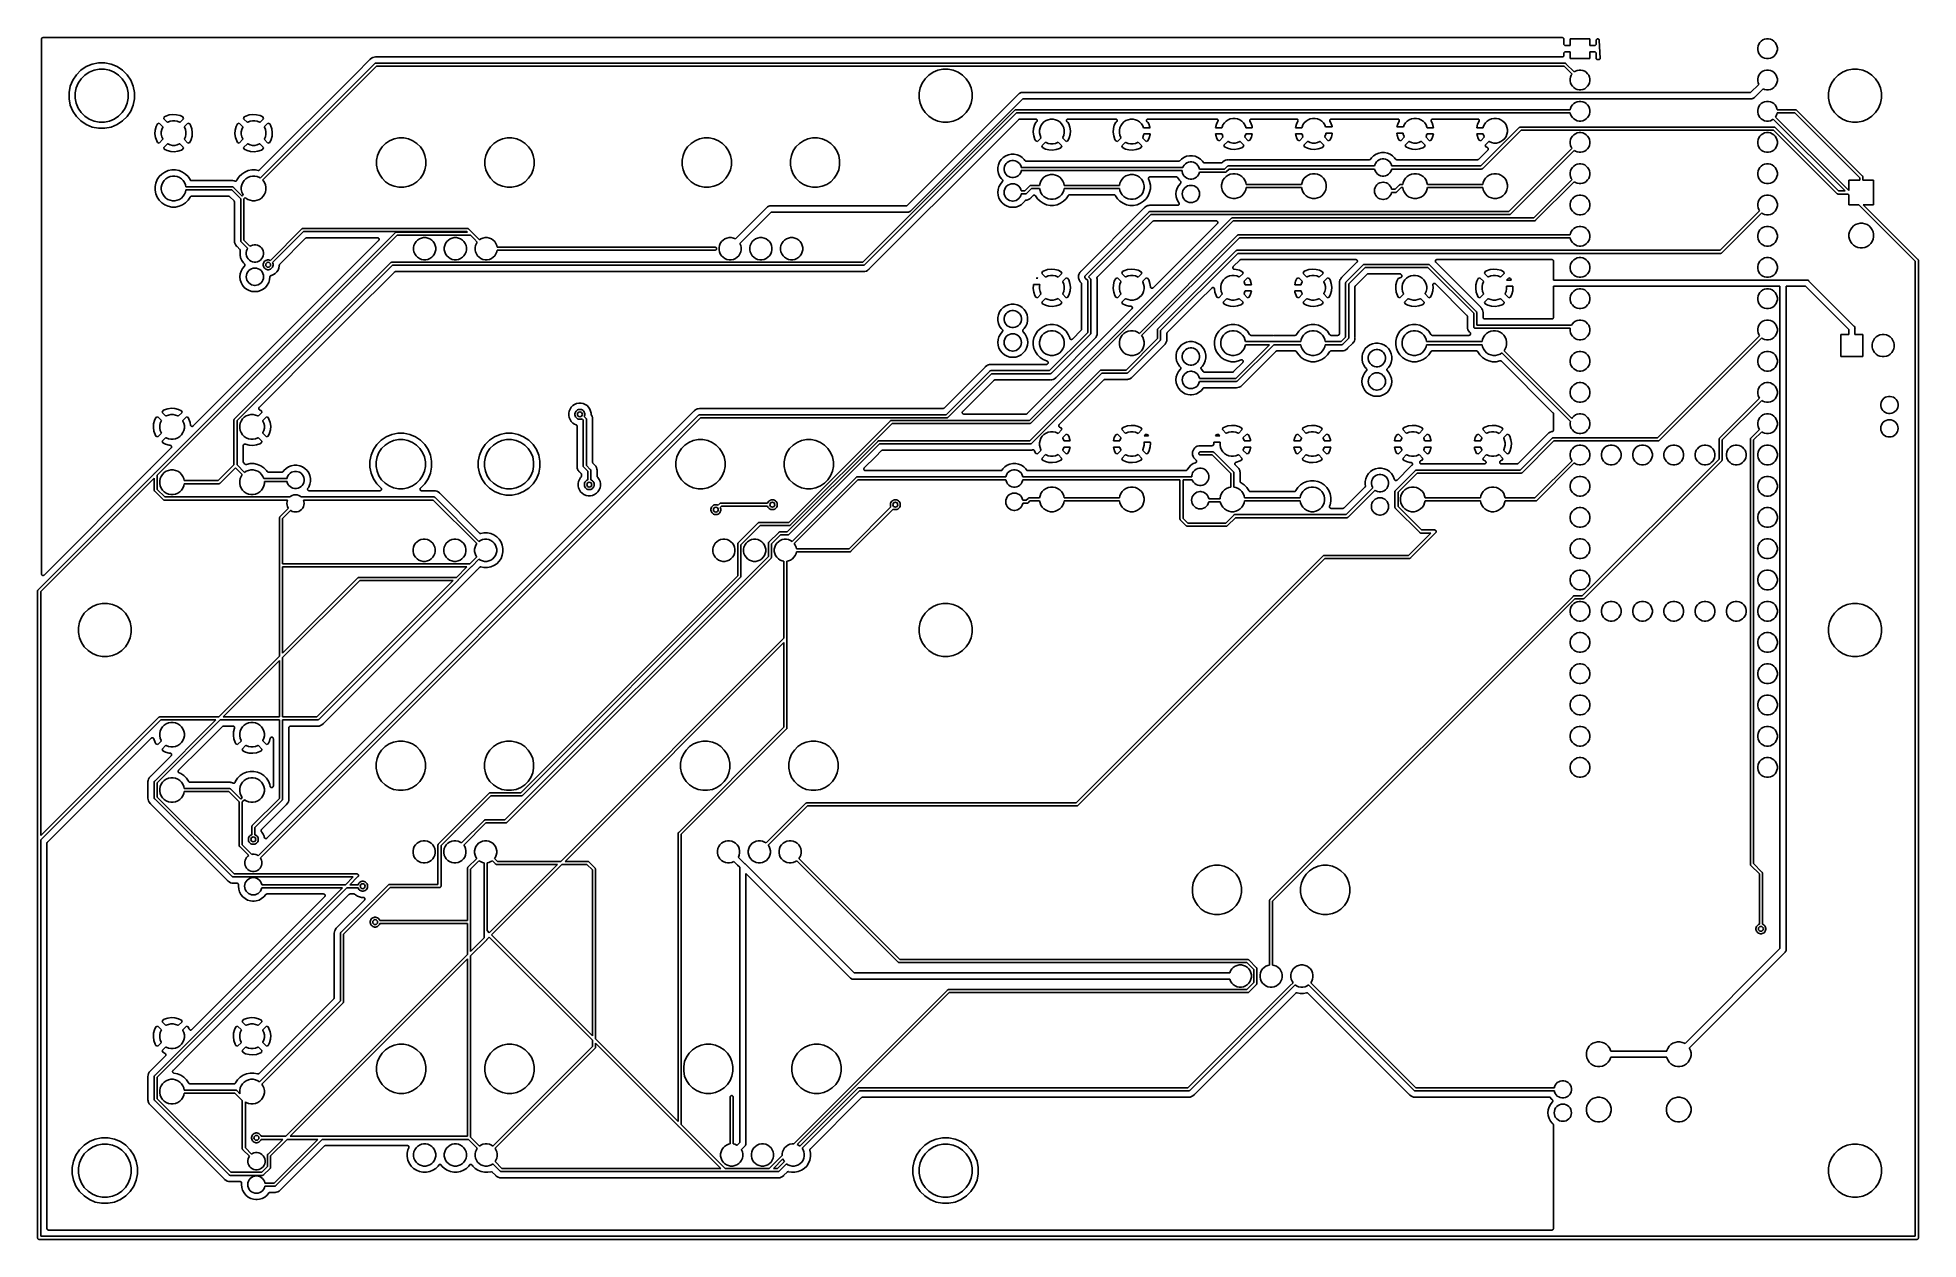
# Model space of a CAD drawing. Extents: x 3.01 to 9.03, y -6.32 to -2.47.
import ezdxf

# ---------------------------------------------------------------- set-up
doc = ezdxf.new("R2010")
doc.units = 0
doc.header["$MEASUREMENT"] = 0
doc.layers.add('BLACK', color=7, linetype='CONTINUOUS')

msp = doc.modelspace()

# ---------------------------------------------------------------- linework, layer by layer
at = {"layer": 'BLACK', "linetype": 'CONTINUOUS'}
for p, q in [((3.02697, -2.4794), (3.02702, -2.47893)), ((3.02697, -2.47943), (3.02697, -2.4794)), ((3.02697, -2.47943), (3.02697, -2.47943)), ((3.02697, -2.47943), (3.02697, -2.47943)), ((3.02697, -2.47947), (3.02697, -2.47943)), ((3.02697, -4.19068), (3.02697, -2.47947)), ((3.02702, -2.47893), (3.02707, -2.47846)), ((3.02707, -2.47846), (3.02708, -2.47845)), ((3.02708, -2.47843), (3.02722, -2.47798)), ((3.02708, -2.47845), (3.02708, -2.47843)), ((3.02722, -2.47798), (3.02736, -2.47753)), ((3.02736, -2.47753), (3.02737, -2.47752)), ((3.02737, -2.4775), (3.0276, -2.47709)), ((3.02737, -2.47752), (3.02737, -2.4775)), ((3.0276, -2.47709), (3.02782, -2.47667)), ((3.02782, -2.47667), (3.02783, -2.47666)), ((3.02783, -2.47666), (3.02784, -2.47664)), ((3.02784, -2.47664), (3.02814, -2.47628)), ((3.02814, -2.47628), (3.02845, -2.47592)), ((3.02845, -2.47592), (3.02846, -2.47591)), ((3.02846, -2.47591), (3.02847, -2.4759)), ((3.02847, -2.4759), (3.02884, -2.4756)), ((3.02884, -2.4756), (3.0292, -2.4753)), ((3.0292, -2.4753), (3.02922, -2.4753)), ((3.02922, -2.4753), (3.02923, -2.47528)), ((3.02923, -2.47528), (3.02965, -2.47507)), ((3.02965, -2.47507), (3.03006, -2.47485)), ((3.03006, -2.47485), (3.03008, -2.47484)), ((3.03008, -2.47484), (3.0301, -2.47483)), ((3.0301, -2.47483), (3.03055, -2.4747)), ((3.03055, -2.4747), (3.031, -2.47456)), ((3.031, -2.47456), (3.03101, -2.47456)), ((3.03101, -2.47456), (3.03103, -2.47456)), ((3.03103, -2.47456), (3.0315, -2.47451)), ((3.0315, -2.47451), (3.03197, -2.47447)), ((3.03197, -2.47447), (7.89339, -2.47447)), ((7.89339, -2.47447), (7.89339, -2.47447)), ((7.89339, -2.47447), (7.89339, -2.47447)), ((7.89339, -2.47447), (7.89339, -2.47447)), ((7.89339, -2.47447), (7.89346, -2.47447)), ((7.89346, -2.47447), (7.89391, -2.47452)), ((7.89391, -2.47452), (7.89436, -2.47456)), ((7.89436, -2.47456), (7.8944, -2.47457)), ((7.8944, -2.47457), (7.89443, -2.47458)), ((7.89443, -2.47458), (7.89486, -2.47472)), ((7.89486, -2.47472), (7.8953, -2.47485)), ((7.8953, -2.47485), (7.89533, -2.47486)), ((7.89533, -2.47486), (7.89536, -2.47487)), ((7.89536, -2.47487), (7.89576, -2.47509)), ((7.89576, -2.47509), (7.89616, -2.47531)), ((7.89616, -2.47531), (7.89619, -2.47533)), ((7.89619, -2.47533), (7.89621, -2.47534)), ((7.89621, -2.47534), (7.89656, -2.47564)), ((7.89656, -2.47564), (7.89692, -2.47592)), ((7.89692, -2.47592), (7.89694, -2.47595)), ((7.89694, -2.47595), (7.89696, -2.47597)), ((7.89696, -2.47597), (7.89725, -2.47632)), ((7.89725, -2.47632), (7.89754, -2.47668)), ((7.89754, -2.47668), (7.89755, -2.47671)), ((7.89755, -2.47671), (7.89757, -2.47673)), ((7.89757, -2.47673), (7.89778, -2.47713)), ((7.89778, -2.47713), (7.898, -2.47754)), ((7.898, -2.47754), (7.89801, -2.47757)), ((7.89801, -2.47757), (7.89802, -2.4776)), ((7.89802, -2.4776), (7.89815, -2.47803)), ((7.89815, -2.47803), (7.89829, -2.47847)), ((7.89829, -2.47847), (7.89829, -2.4785)), ((7.89829, -2.4785), (7.8983, -2.47853)), ((7.8983, -2.47853), (7.89834, -2.47899)), ((7.89834, -2.47899), (7.89839, -2.47944)), ((7.89839, -2.47944), (7.89849, -2.49667)), ((7.89849, -2.52333), (7.89844, -2.53138)), ((7.89849, -2.49667), (7.90182, -2.5)), ((7.90182, -2.52), (7.89849, -2.52333)), ((7.90182, -2.5), (7.9185, -2.5)), ((7.9185, -2.52), (7.90182, -2.52)), ((7.9185, -2.5), (7.9185, -2.4785)), ((7.9185, -2.4785), (7.9815, -2.4785)), ((7.9185, -2.5415), (7.9185, -2.52)), ((7.9815, -2.4785), (7.9815, -2.5)), ((7.9815, -2.5), (7.99817, -2.5)), ((7.99817, -2.52), (7.9815, -2.52)), ((7.9815, -2.52), (7.9815, -2.5415)), ((7.99817, -2.5), (8.00151, -2.49667)), ((8.00151, -2.52333), (7.99817, -2.52)), ((8.00151, -2.49667), (8.00159, -2.48366)), ((8.00161, -2.54003), (8.00151, -2.52333)), ((8.00159, -2.48359), (8.00163, -2.48326)), ((8.00159, -2.48366), (8.00159, -2.48359)), ((8.00163, -2.48326), (8.00165, -2.48292)), ((8.00165, -2.48292), (8.00168, -2.48277)), ((8.00168, -2.48277), (8.0017, -2.48262)), ((8.0017, -2.48262), (8.0018, -2.4823)), ((8.0018, -2.4823), (8.00189, -2.48198)), ((8.00189, -2.48198), (8.00195, -2.48184)), ((8.00195, -2.48184), (8.002, -2.48169)), ((8.002, -2.48169), (8.00217, -2.4814)), ((8.00217, -2.4814), (8.00231, -2.4811)), ((8.00231, -2.4811), (8.0024, -2.48097)), ((8.0024, -2.48097), (8.00248, -2.48084)), ((8.00248, -2.48084), (8.00269, -2.48058)), ((8.00269, -2.48058), (8.0029, -2.48031)), ((8.0029, -2.48031), (8.00301, -2.48021)), ((8.00301, -2.48021), (8.00311, -2.48009)), ((8.00311, -2.48009), (8.00337, -2.47989)), ((8.00337, -2.47989), (8.00362, -2.47966)), ((8.00362, -2.47966), (8.00375, -2.47958)), ((8.00375, -2.47958), (8.00387, -2.47949)), ((8.00387, -2.47949), (8.00417, -2.47933)), ((8.00417, -2.47933), (8.00446, -2.47916)), ((8.00446, -2.47916), (8.0046, -2.47911)), ((8.0046, -2.47911), (8.00474, -2.47904)), ((8.00474, -2.47904), (8.00506, -2.47895)), ((8.00506, -2.47895), (8.00538, -2.47884)), ((8.00538, -2.47884), (8.00553, -2.47881)), ((8.00553, -2.47881), (8.00568, -2.47877)), ((8.00568, -2.47877), (8.00601, -2.47874)), ((8.00601, -2.47874), (8.00634, -2.47869)), ((8.00634, -2.47869), (8.0065, -2.4787)), ((8.0065, -2.4787), (8.00665, -2.47869)), ((8.00665, -2.47869), (8.00698, -2.47872)), ((8.00698, -2.47872), (8.00732, -2.47874)), ((8.00732, -2.47874), (8.00747, -2.47878)), ((8.00747, -2.47878), (8.00762, -2.4788)), ((8.00762, -2.4788), (8.00794, -2.4789)), ((8.00794, -2.4789), (8.00826, -2.47898)), ((8.00826, -2.47898), (8.0084, -2.47904)), ((8.0084, -2.47904), (8.00855, -2.47909)), ((8.00855, -2.47909), (8.00885, -2.47925)), ((8.00885, -2.47925), (8.00915, -2.47939)), ((8.00915, -2.47939), (8.00927, -2.47948)), ((8.00927, -2.47948), (8.00941, -2.47956)), ((8.00941, -2.47956), (8.00966, -2.47977)), ((8.00966, -2.47977), (8.00993, -2.47997)), ((8.00993, -2.47997), (8.01004, -2.48009)), ((8.01004, -2.48009), (8.01015, -2.48019)), ((8.01015, -2.48019), (8.01037, -2.48045)), ((8.01037, -2.48045), (8.01059, -2.48069)), ((8.01059, -2.48069), (8.01067, -2.48083)), ((8.01067, -2.48083), (8.01077, -2.48095)), ((8.01077, -2.48095), (8.01092, -2.48124)), ((8.01092, -2.48124), (8.0111, -2.48153)), ((8.0111, -2.48153), (8.01115, -2.48167)), ((8.01115, -2.48167), (8.01122, -2.48181)), ((8.01122, -2.48181), (8.01131, -2.48213)), ((8.01131, -2.48213), (8.01143, -2.48245)), ((8.01143, -2.48245), (8.01145, -2.4826)), ((8.01145, -2.4826), (8.0115, -2.48275)), ((8.0115, -2.48275), (8.01153, -2.48308)), ((8.01153, -2.48308), (8.01158, -2.48341)), ((8.01158, -2.48341), (8.01471, -2.53972)), ((8.5185, -2.5069), (8.51971, -2.50081)), ((8.5185, -2.5131), (8.5185, -2.5069)), ((8.51971, -2.51919), (8.5185, -2.5131)), ((8.51971, -2.50081), (8.52209, -2.49508)), ((8.52209, -2.52492), (8.51971, -2.51919)), ((8.52209, -2.49508), (8.52554, -2.48992)), ((8.52554, -2.53008), (8.52209, -2.52492)), ((8.52554, -2.48992), (8.52992, -2.48554)), ((8.52992, -2.48554), (8.53508, -2.48209)), ((8.53508, -2.48209), (8.54081, -2.47971)), ((8.54081, -2.47971), (8.5469, -2.4785)), ((8.5469, -2.4785), (8.5531, -2.4785)), ((8.5531, -2.4785), (8.55919, -2.47971)), ((8.55919, -2.47971), (8.56492, -2.48209)), ((8.56492, -2.48209), (8.57008, -2.48554)), ((8.57008, -2.48554), (8.57446, -2.48992)), ((8.57446, -2.48992), (8.57791, -2.49508)), ((8.57791, -2.52492), (8.57446, -2.53008)), ((8.57791, -2.49508), (8.58029, -2.50081)), ((8.58029, -2.51919), (8.57791, -2.52492)), ((8.58029, -2.50081), (8.5815, -2.5069)), ((8.5815, -2.5131), (8.58029, -2.51919)), ((8.5815, -2.5069), (8.5815, -2.5131)), ((3.15329, -2.57872), (3.13872, -2.59329)), ((3.17043, -2.56726), (3.15329, -2.57872)), ((3.16604, -2.59425), (3.17991, -2.58499)), ((3.18948, -2.55938), (3.17043, -2.56726)), ((3.17991, -2.58499), (3.19531, -2.57861)), ((3.20969, -2.55535), (3.18948, -2.55938)), ((3.19531, -2.57861), (3.21166, -2.57535)), ((3.23031, -2.55535), (3.20969, -2.55535)), ((3.21166, -2.57535), (3.22834, -2.57535)), ((3.22834, -2.57535), (3.24469, -2.57861)), ((3.25052, -2.55938), (3.23031, -2.55535)), ((3.24469, -2.57861), (3.26009, -2.58499)), ((3.26957, -2.56726), (3.25052, -2.55938)), ((3.26009, -2.58499), (3.27396, -2.59425)), ((3.28671, -2.57872), (3.26957, -2.56726)), ((3.30128, -2.59329), (3.28671, -2.57872)), ((4.07814, -2.54469), (4.03149, -2.59134)), ((4.04476, -2.60635), (4.09315, -2.55796)), ((4.09884, -2.56619), (4.05172, -2.61331)), ((4.07828, -2.54452), (4.07814, -2.54469)), ((4.07843, -2.54438), (4.07828, -2.54452)), ((4.07847, -2.54432), (4.07843, -2.54438)), ((4.0791, -2.54356), (4.07847, -2.54432)), ((4.08289, -2.54045), (4.0791, -2.54356)), ((4.08722, -2.53813), (4.08289, -2.54045)), ((4.09192, -2.53671), (4.08722, -2.53813)), ((4.09582, -2.53632), (4.09192, -2.53671)), ((4.09315, -2.55796), (4.09331, -2.55777)), ((4.09331, -2.55777), (4.09349, -2.55762)), ((4.09349, -2.55762), (4.09406, -2.55716)), ((4.09349, -2.55762), (4.09349, -2.55762)), ((4.09406, -2.55716), (4.09491, -2.5567)), ((4.09491, -2.5567), (4.09584, -2.55642)), ((4.0968, -2.53623), (4.09582, -2.53632)), ((4.09584, -2.55642), (4.09656, -2.55635)), ((4.09656, -2.55635), (4.0968, -2.55632)), ((4.09656, -2.55635), (4.09656, -2.55635)), ((4.09778, -2.53632), (4.0968, -2.53623)), ((4.0968, -2.55632), (4.09704, -2.55635)), ((4.09704, -2.55635), (7.90103, -2.55635)), ((4.09799, -2.53632), (4.09778, -2.53632)), ((4.0982, -2.53635), (4.09799, -2.53632)), ((4.09827, -2.53635), (4.0982, -2.53635)), ((7.89344, -2.53635), (4.09827, -2.53635)), ((7.89923, -2.56619), (4.09884, -2.56619)), ((5.86604, -2.59425), (5.87991, -2.58499)), ((5.87991, -2.58499), (5.89531, -2.57861)), ((5.89531, -2.57861), (5.91166, -2.57535)), ((5.91166, -2.57535), (5.92834, -2.57535)), ((5.92834, -2.57535), (5.94469, -2.57861)), ((5.94469, -2.57861), (5.96009, -2.58499)), ((5.96009, -2.58499), (5.97396, -2.59425)), ((7.8939, -2.5363), (7.89344, -2.53635)), ((7.89435, -2.53626), (7.8939, -2.5363)), ((7.89438, -2.53625), (7.89435, -2.53626)), ((7.89441, -2.53625), (7.89438, -2.53625)), ((7.89485, -2.53612), (7.89441, -2.53625)), ((7.89529, -2.53599), (7.89485, -2.53612)), ((7.89532, -2.53598), (7.89529, -2.53599)), ((7.89535, -2.53597), (7.89532, -2.53598)), ((7.89575, -2.53576), (7.89535, -2.53597)), ((7.89616, -2.53555), (7.89575, -2.53576)), ((7.89618, -2.53553), (7.89616, -2.53555)), ((7.89621, -2.53551), (7.89618, -2.53553)), ((7.89656, -2.53522), (7.89621, -2.53551)), ((7.89692, -2.53494), (7.89656, -2.53522)), ((7.89694, -2.53491), (7.89692, -2.53494)), ((7.89697, -2.53489), (7.89694, -2.53491)), ((7.89726, -2.53454), (7.89697, -2.53489)), ((7.89755, -2.5342), (7.89726, -2.53454)), ((7.89757, -2.53417), (7.89755, -2.5342)), ((7.89759, -2.53414), (7.89757, -2.53417)), ((7.89781, -2.53374), (7.89759, -2.53414)), ((7.89803, -2.53334), (7.89781, -2.53374)), ((7.89804, -2.53331), (7.89803, -2.53334)), ((7.89805, -2.53328), (7.89804, -2.53331)), ((7.89819, -2.53285), (7.89805, -2.53328)), ((7.89833, -2.53242), (7.89819, -2.53285)), ((7.89834, -2.53235), (7.89833, -2.53238)), ((7.89833, -2.53238), (7.89833, -2.53242)), ((7.89839, -2.5319), (7.89834, -2.53235)), ((7.89844, -2.53145), (7.89839, -2.5319)), ((7.89844, -2.53138), (7.89844, -2.53138)), ((7.89844, -2.53138), (7.89844, -2.53138)), ((7.89844, -2.53138), (7.89844, -2.53138)), ((7.89844, -2.53138), (7.89844, -2.53145)), ((7.9245, -2.59146), (7.89923, -2.56619)), ((7.90103, -2.55635), (7.90127, -2.55632)), ((7.90127, -2.55632), (7.90151, -2.55635)), ((7.90151, -2.55635), (7.90151, -2.55635)), ((7.90151, -2.55635), (7.90223, -2.55642)), ((7.90223, -2.55642), (7.90316, -2.5567)), ((7.90316, -2.5567), (7.90402, -2.55716)), ((7.90402, -2.55716), (7.90476, -2.55777)), ((7.90476, -2.55777), (7.90492, -2.55796)), ((7.90492, -2.55796), (7.93146, -2.5845)), ((7.9815, -2.5415), (7.9185, -2.5415)), ((7.93146, -2.5845), (7.93508, -2.58209)), ((7.93508, -2.58209), (7.94081, -2.57971)), ((7.94081, -2.57971), (7.9469, -2.5785)), ((7.9469, -2.5785), (7.9531, -2.5785)), ((7.9531, -2.5785), (7.95919, -2.57971)), ((7.95919, -2.57971), (7.96492, -2.58209)), ((7.96492, -2.58209), (7.97008, -2.58554)), ((7.97008, -2.58554), (7.97446, -2.58992)), ((8.00166, -2.54048), (8.00161, -2.54003)), ((8.0017, -2.54094), (8.00166, -2.54048)), ((8.00171, -2.54097), (8.0017, -2.54094)), ((8.00171, -2.541), (8.00171, -2.54097)), ((8.00184, -2.54144), (8.00171, -2.541)), ((8.00197, -2.54187), (8.00184, -2.54144)), ((8.00199, -2.5419), (8.00197, -2.54187)), ((8.002, -2.54193), (8.00199, -2.5419)), ((8.00221, -2.54233), (8.002, -2.54193)), ((8.00242, -2.54274), (8.00221, -2.54233)), ((8.00244, -2.54276), (8.00242, -2.54274)), ((8.00246, -2.54279), (8.00244, -2.54276)), ((8.00275, -2.54314), (8.00246, -2.54279)), ((8.00304, -2.5435), (8.00275, -2.54314)), ((8.00306, -2.54352), (8.00304, -2.5435)), ((8.00308, -2.54354), (8.00306, -2.54352)), ((8.00343, -2.54383), (8.00308, -2.54354)), ((8.00378, -2.54413), (8.00343, -2.54383)), ((8.00381, -2.54414), (8.00378, -2.54413)), ((8.00384, -2.54416), (8.00381, -2.54414)), ((8.00424, -2.54438), (8.00384, -2.54416)), ((8.00464, -2.5446), (8.00424, -2.54438)), ((8.00467, -2.54461), (8.00464, -2.5446)), ((8.0047, -2.54462), (8.00467, -2.54461)), ((8.00513, -2.54475), (8.0047, -2.54462)), ((8.00557, -2.54489), (8.00513, -2.54475)), ((8.0056, -2.54489), (8.00557, -2.54489)), ((8.00563, -2.5449), (8.0056, -2.54489)), ((8.00608, -2.54495), (8.00563, -2.5449)), ((8.00654, -2.545), (8.00608, -2.54495)), ((8.0066, -2.545), (8.00654, -2.545)), ((8.00661, -2.545), (8.0066, -2.545)), ((8.0066, -2.545), (8.0066, -2.545)), ((8.0066, -2.545), (8.0066, -2.545)), ((8.00971, -2.545), (8.00661, -2.545)), ((8.00984, -2.54499), (8.00971, -2.545)), ((8.00996, -2.54499), (8.00984, -2.54499)), ((8.01032, -2.54494), (8.00996, -2.54499)), ((8.01069, -2.5449), (8.01032, -2.54494)), ((8.0108, -2.54487), (8.01069, -2.5449)), ((8.01092, -2.54485), (8.0108, -2.54487)), ((8.01127, -2.54473), (8.01092, -2.54485)), ((8.01162, -2.54462), (8.01127, -2.54473)), ((8.01173, -2.54457), (8.01162, -2.54462)), ((8.01184, -2.54452), (8.01173, -2.54457)), ((8.01216, -2.54434), (8.01184, -2.54452)), ((8.01248, -2.54416), (8.01216, -2.54434)), ((8.01258, -2.54409), (8.01248, -2.54416)), ((8.01268, -2.54403), (8.01258, -2.54409)), ((8.01295, -2.54378), (8.01268, -2.54403)), ((8.01324, -2.54355), (8.01295, -2.54378)), ((8.01332, -2.54345), (8.01324, -2.54355)), ((8.01341, -2.54337), (8.01332, -2.54345)), ((8.01363, -2.54308), (8.01341, -2.54337)), ((8.01386, -2.5428), (8.01363, -2.54308)), ((8.01392, -2.54269), (8.01386, -2.5428)), ((8.01399, -2.54259), (8.01392, -2.54269)), ((8.01415, -2.54226), (8.01399, -2.54259)), ((8.01432, -2.54194), (8.01415, -2.54226)), ((8.01436, -2.54182), (8.01432, -2.54194)), ((8.01441, -2.54171), (8.01436, -2.54182)), ((8.0145, -2.54136), (8.01441, -2.54171)), ((8.01461, -2.54101), (8.0145, -2.54136)), ((8.01463, -2.54088), (8.01461, -2.54101)), ((8.01466, -2.54077), (8.01463, -2.54088)), ((8.01468, -2.5404), (8.01466, -2.54077)), ((8.01471, -2.54003), (8.01468, -2.5404)), ((8.01471, -2.53979), (8.0147, -2.53991)), ((8.0147, -2.53991), (8.01471, -2.54003)), ((8.01471, -2.53972), (8.01471, -2.53979)), ((8.52992, -2.53446), (8.52554, -2.53008)), ((8.52554, -2.58992), (8.52992, -2.58554)), ((8.53508, -2.53791), (8.52992, -2.53446)), ((8.52992, -2.58554), (8.53508, -2.58209)), ((8.54081, -2.54029), (8.53508, -2.53791)), ((8.53508, -2.58209), (8.54081, -2.57971)), ((8.5469, -2.5415), (8.54081, -2.54029)), ((8.54081, -2.57971), (8.5469, -2.5785)), ((8.5531, -2.5415), (8.5469, -2.5415)), ((8.5469, -2.5785), (8.5531, -2.5785)), ((8.55919, -2.54029), (8.5531, -2.5415)), ((8.5531, -2.5785), (8.55919, -2.57971)), ((8.56492, -2.53791), (8.55919, -2.54029)), ((8.55919, -2.57971), (8.56492, -2.58209)), ((8.57008, -2.53446), (8.56492, -2.53791)), ((8.56492, -2.58209), (8.57008, -2.58554)), ((8.57446, -2.53008), (8.57008, -2.53446)), ((8.57008, -2.58554), (8.57446, -2.58992)), ((8.77604, -2.59425), (8.78991, -2.58499)), ((8.78991, -2.58499), (8.80531, -2.57861)), ((8.80531, -2.57861), (8.82166, -2.57535)), ((8.82166, -2.57535), (8.83834, -2.57535)), ((8.83834, -2.57535), (8.85469, -2.57861)), ((8.85469, -2.57861), (8.87009, -2.58499)), ((8.87009, -2.58499), (8.88396, -2.59425)), ((3.11938, -2.62948), (3.11535, -2.64969)), ((3.12726, -2.61043), (3.11938, -2.62948)), ((3.13872, -2.59329), (3.12726, -2.61043)), ((3.13535, -2.65166), (3.13861, -2.63531)), ((3.13861, -2.63531), (3.14499, -2.61991)), ((3.14499, -2.61991), (3.15425, -2.60604)), ((3.15425, -2.60604), (3.16604, -2.59425)), ((3.27396, -2.59425), (3.28575, -2.60604)), ((3.28575, -2.60604), (3.29501, -2.61991)), ((3.29501, -2.61991), (3.30139, -2.63531)), ((3.31274, -2.61043), (3.30128, -2.59329)), ((3.30139, -2.63531), (3.30465, -2.65166)), ((3.32062, -2.62948), (3.31274, -2.61043)), ((3.32465, -2.64969), (3.32062, -2.62948)), ((4.03148, -2.59134), (3.72472, -2.89811)), ((3.72712, -2.92399), (4.04476, -2.60635)), ((4.05172, -2.61331), (3.73472, -2.93031)), ((4.03149, -2.59134), (4.03148, -2.59134)), ((4.04476, -2.60635), (4.04476, -2.60635)), ((4.05172, -2.61331), (4.05172, -2.61331)), ((5.83535, -2.65166), (5.83861, -2.63531)), ((5.83861, -2.63531), (5.84499, -2.61991)), ((5.84499, -2.61991), (5.85425, -2.60604)), ((5.85425, -2.60604), (5.86604, -2.59425)), ((5.97396, -2.59425), (5.98575, -2.60604)), ((5.98575, -2.60604), (5.99501, -2.61991)), ((5.99501, -2.61991), (6.00139, -2.63531)), ((6.00139, -2.63531), (6.00465, -2.65166)), ((7.9185, -2.6069), (7.91971, -2.60081)), ((7.9185, -2.6131), (7.9185, -2.6069)), ((7.91971, -2.61919), (7.9185, -2.6131)), ((7.91971, -2.60081), (7.92209, -2.59508)), ((7.92209, -2.62492), (7.91971, -2.61919)), ((7.92209, -2.59508), (7.9245, -2.59146)), ((7.92554, -2.63008), (7.92209, -2.62492)), ((7.92992, -2.63446), (7.92554, -2.63008)), ((7.93508, -2.63791), (7.92992, -2.63446)), ((7.94081, -2.64029), (7.93508, -2.63791)), ((7.9469, -2.6415), (7.94081, -2.64029)), ((7.9531, -2.6415), (7.9469, -2.6415)), ((7.95919, -2.64029), (7.9531, -2.6415)), ((7.96492, -2.63791), (7.95919, -2.64029)), ((7.97008, -2.63446), (7.96492, -2.63791)), ((7.97446, -2.63008), (7.97008, -2.63446)), ((7.97446, -2.58992), (7.97791, -2.59508)), ((7.97791, -2.62492), (7.97446, -2.63008)), ((7.97791, -2.59508), (7.98029, -2.60081)), ((7.98029, -2.61919), (7.97791, -2.62492)), ((7.98029, -2.60081), (7.9815, -2.6069)), ((7.9815, -2.6131), (7.98029, -2.61919)), ((7.9815, -2.6069), (7.9815, -2.6131)), ((8.49592, -2.65016), (8.52182, -2.62426)), ((8.53574, -2.63818), (8.50809, -2.66583)), ((8.5185, -2.6069), (8.51971, -2.60081)), ((8.5185, -2.6131), (8.5185, -2.6069)), ((8.51971, -2.61919), (8.5185, -2.6131)), ((8.51971, -2.60081), (8.52209, -2.59508)), ((8.52182, -2.62426), (8.51971, -2.61919)), ((8.52209, -2.59508), (8.52554, -2.58992)), ((8.54081, -2.64029), (8.53574, -2.63818)), ((8.5469, -2.6415), (8.54081, -2.64029)), ((8.5531, -2.6415), (8.5469, -2.6415)), ((8.55919, -2.64029), (8.5531, -2.6415)), ((8.56492, -2.63791), (8.55919, -2.64029)), ((8.57008, -2.63446), (8.56492, -2.63791)), ((8.57446, -2.63008), (8.57008, -2.63446)), ((8.57446, -2.58992), (8.57791, -2.59508)), ((8.57791, -2.62492), (8.57446, -2.63008)), ((8.57791, -2.59508), (8.58029, -2.60081)), ((8.58029, -2.61919), (8.57791, -2.62492)), ((8.58029, -2.60081), (8.5815, -2.6069)), ((8.5815, -2.6131), (8.58029, -2.61919)), ((8.5815, -2.6069), (8.5815, -2.6131)), ((8.74535, -2.65166), (8.74861, -2.63531)), ((8.74861, -2.63531), (8.75499, -2.61991)), ((8.75499, -2.61991), (8.76425, -2.60604)), ((8.76425, -2.60604), (8.77604, -2.59425)), ((8.88396, -2.59425), (8.89575, -2.60604)), ((8.89575, -2.60604), (8.90501, -2.61991)), ((8.90501, -2.61991), (8.91139, -2.63531)), ((8.91139, -2.63531), (8.91465, -2.65166)), ((3.11535, -2.64969), (3.11535, -2.67031)), ((3.11535, -2.67031), (3.11938, -2.69052)), ((3.11938, -2.69052), (3.12726, -2.70957)), ((3.13535, -2.66834), (3.13535, -2.65166)), ((3.13861, -2.68469), (3.13535, -2.66834)), ((3.14499, -2.70009), (3.13861, -2.68469)), ((3.15425, -2.71396), (3.14499, -2.70009)), ((3.29501, -2.70009), (3.28575, -2.71396)), ((3.30139, -2.68469), (3.29501, -2.70009)), ((3.30465, -2.66834), (3.30139, -2.68469)), ((3.30465, -2.65166), (3.30465, -2.66834)), ((3.31274, -2.70957), (3.32062, -2.69052)), ((3.32062, -2.69052), (3.32465, -2.67031)), ((3.32465, -2.67031), (3.32465, -2.64969)), ((5.65498, -3.19332), (6.14161, -2.70669)), ((5.79608, -3.01322), (6.15592, -2.65339)), ((6.1673, -2.66985), (5.80746, -3.02968)), ((5.83535, -2.66834), (5.83535, -2.65166)), ((5.83861, -2.68469), (5.83535, -2.66834)), ((5.84499, -2.70009), (5.83861, -2.68469)), ((5.85425, -2.71396), (5.84499, -2.70009)), ((5.99501, -2.70009), (5.98575, -2.71396)), ((6.00139, -2.68469), (5.99501, -2.70009)), ((6.00465, -2.66834), (6.00139, -2.68469)), ((6.00465, -2.65166), (6.00465, -2.66834)), ((6.14161, -2.70669), (6.14176, -2.7065)), ((6.14176, -2.7065), (6.14195, -2.70635)), ((6.14195, -2.70635), (6.14251, -2.70589)), ((6.14195, -2.70635), (6.14195, -2.70635)), ((6.14251, -2.70589), (6.14337, -2.70543)), ((6.14337, -2.70543), (6.1443, -2.70515)), ((6.1443, -2.70515), (6.14502, -2.70508)), ((6.14502, -2.70508), (6.14526, -2.70505)), ((6.14502, -2.70508), (6.14502, -2.70508)), ((6.14526, -2.70505), (6.1455, -2.70508)), ((6.1455, -2.70508), (7.91887, -2.70508)), ((6.15592, -2.65339), (6.15623, -2.65301)), ((6.15623, -2.65301), (6.15773, -2.65178)), ((6.15773, -2.65178), (6.15944, -2.65087)), ((6.15944, -2.65087), (6.16129, -2.6503)), ((6.16129, -2.6503), (6.16322, -2.65011)), ((6.16322, -2.65011), (6.1637, -2.65016)), ((6.1637, -2.65016), (8.49592, -2.65016)), ((8.49951, -2.66985), (6.1673, -2.66985)), ((7.91887, -2.70508), (7.91971, -2.70081)), ((7.91971, -2.70081), (7.92209, -2.69508)), ((7.92209, -2.69508), (7.92554, -2.68992)), ((7.92554, -2.68992), (7.92992, -2.68554)), ((7.92992, -2.68554), (7.93508, -2.68209)), ((7.93508, -2.68209), (7.94081, -2.67971)), ((7.94081, -2.67971), (7.9469, -2.6785)), ((7.9469, -2.6785), (7.9531, -2.6785)), ((7.9531, -2.6785), (7.95919, -2.67971)), ((7.95919, -2.67971), (7.96492, -2.68209)), ((7.96492, -2.68209), (7.97008, -2.68554)), ((7.97008, -2.68554), (7.97446, -2.68992)), ((7.97446, -2.68992), (7.97791, -2.69508)), ((7.97791, -2.69508), (7.98029, -2.70081)), ((7.98029, -2.70081), (7.9815, -2.7069)), ((7.9815, -2.7069), (7.9815, -2.7131)), ((8.5, -2.66989), (8.49951, -2.66985)), ((8.50193, -2.6697), (8.5, -2.66989)), ((8.50378, -2.66914), (8.50193, -2.6697)), ((8.50549, -2.66823), (8.50378, -2.66914)), ((8.50699, -2.667), (8.50549, -2.66823)), ((8.5073, -2.66662), (8.50699, -2.667)), ((8.50809, -2.66583), (8.5073, -2.66662)), ((8.5185, -2.7069), (8.51971, -2.70081)), ((8.5185, -2.7131), (8.5185, -2.7069)), ((8.51971, -2.70081), (8.52209, -2.69508)), ((8.52209, -2.69508), (8.52554, -2.68992)), ((8.52554, -2.68992), (8.52992, -2.68554)), ((8.52992, -2.68554), (8.53508, -2.68209)), ((8.53508, -2.68209), (8.54081, -2.67971)), ((8.54081, -2.67971), (8.5469, -2.6785)), ((8.5469, -2.6785), (8.5531, -2.6785)), ((8.5531, -2.6785), (8.55919, -2.67971)), ((8.55919, -2.67971), (8.56492, -2.68209)), ((8.56492, -2.68209), (8.57008, -2.68554)), ((8.57008, -2.68554), (8.57446, -2.68992)), ((8.57446, -2.68992), (8.57791, -2.69508)), ((8.57791, -2.69508), (8.58029, -2.70081)), ((8.58029, -2.70081), (8.58113, -2.70508)), ((8.58113, -2.70508), (8.63897, -2.70508)), ((8.63897, -2.70508), (8.63921, -2.70505)), ((8.63921, -2.70505), (8.63945, -2.70508)), ((8.63945, -2.70508), (8.63945, -2.70508)), ((8.63945, -2.70508), (8.64018, -2.70515)), ((8.64018, -2.70515), (8.6411, -2.70543)), ((8.6411, -2.70543), (8.64196, -2.70589)), ((8.64196, -2.70589), (8.64271, -2.7065)), ((8.64271, -2.7065), (8.64286, -2.70669)), ((8.64286, -2.70669), (8.85331, -2.91714)), ((8.74535, -2.66834), (8.74535, -2.65166)), ((8.74861, -2.68469), (8.74535, -2.66834)), ((8.75499, -2.70009), (8.74861, -2.68469)), ((8.76425, -2.71396), (8.75499, -2.70009)), ((8.90501, -2.70009), (8.89575, -2.71396)), ((8.91139, -2.68469), (8.90501, -2.70009)), ((8.91465, -2.66834), (8.91139, -2.68469)), ((8.91465, -2.65166), (8.91465, -2.66834)), ((3.12726, -2.70957), (3.13872, -2.72671)), ((3.13872, -2.72671), (3.15329, -2.74128)), ((3.15329, -2.74128), (3.17043, -2.75274)), ((3.16604, -2.72575), (3.15425, -2.71396)), ((3.17991, -2.73501), (3.16604, -2.72575)), ((3.17043, -2.75274), (3.18948, -2.76062)), ((3.19531, -2.74139), (3.17991, -2.73501)), ((3.18948, -2.76062), (3.20969, -2.76465)), ((3.21166, -2.74465), (3.19531, -2.74139)), ((3.20969, -2.76465), (3.23031, -2.76465)), ((3.22834, -2.74465), (3.21166, -2.74465)), ((3.24469, -2.74139), (3.22834, -2.74465)), ((3.23031, -2.76465), (3.25052, -2.76062)), ((3.26009, -2.73501), (3.24469, -2.74139)), ((3.25052, -2.76062), (3.26957, -2.75274)), ((3.27396, -2.72575), (3.26009, -2.73501)), ((3.26957, -2.75274), (3.28671, -2.74128)), ((3.28575, -2.71396), (3.27396, -2.72575)), ((3.28671, -2.74128), (3.30128, -2.72671)), ((3.30128, -2.72671), (3.31274, -2.70957)), ((3.39405, -2.75929), (3.39109, -2.7706)), ((3.3985, -2.75015), (3.39405, -2.75929)), ((3.40401, -2.74815), (3.3985, -2.75015)), ((3.41595, -2.76009), (3.40401, -2.74815)), ((3.41214, -2.76852), (3.41511, -2.76135)), ((3.41511, -2.76135), (3.41595, -2.76009)), ((3.42019, -2.72839), (3.41815, -2.73401)), ((3.41815, -2.73401), (3.43009, -2.74595)), ((3.425, -2.72583), (3.42019, -2.72839)), ((3.43614, -2.72197), (3.425, -2.72583)), ((3.43009, -2.74595), (3.43135, -2.74511)), ((3.43135, -2.74511), (3.43852, -2.74214)), ((3.44773, -2.72039), (3.43614, -2.72197)), ((3.43852, -2.74214), (3.44612, -2.74063)), ((3.44612, -2.74063), (3.45388, -2.74063)), ((3.4594, -2.72109), (3.44773, -2.72039)), ((3.45388, -2.74063), (3.46148, -2.74214)), ((3.47071, -2.72405), (3.4594, -2.72109)), ((3.46148, -2.74214), (3.46865, -2.74511)), ((3.46865, -2.74511), (3.46991, -2.74595)), ((3.46991, -2.74595), (3.48185, -2.73401)), ((3.47985, -2.7285), (3.47071, -2.72405)), ((3.48185, -2.73401), (3.47985, -2.7285)), ((3.49599, -2.74815), (3.48405, -2.76009)), ((3.48405, -2.76009), (3.48489, -2.76135)), ((3.48489, -2.76135), (3.48786, -2.76852)), ((3.50161, -2.75019), (3.49599, -2.74815)), ((3.50417, -2.755), (3.50161, -2.75019)), ((3.50803, -2.76614), (3.50417, -2.755)), ((3.50961, -2.77773), (3.50803, -2.76614)), ((3.64996, -2.75929), (3.64699, -2.7706)), ((3.6544, -2.75015), (3.64996, -2.75929)), ((3.65992, -2.74815), (3.6544, -2.75015)), ((3.67186, -2.76009), (3.65992, -2.74815)), ((3.66805, -2.76852), (3.67102, -2.76135)), ((3.67102, -2.76135), (3.67186, -2.76009)), ((3.67609, -2.72839), (3.67406, -2.73401)), ((3.67406, -2.73401), (3.686, -2.74595)), ((3.6809, -2.72583), (3.67609, -2.72839)), ((3.69205, -2.72197), (3.6809, -2.72583)), ((3.686, -2.74595), (3.68726, -2.74511)), ((3.68726, -2.74511), (3.69442, -2.74214)), ((3.70363, -2.72039), (3.69205, -2.72197)), ((3.69442, -2.74214), (3.70203, -2.74063)), ((3.70203, -2.74063), (3.70978, -2.74063)), ((3.71531, -2.72109), (3.70363, -2.72039)), ((3.70978, -2.74063), (3.71739, -2.74214)), ((3.72662, -2.72405), (3.71531, -2.72109)), ((3.71739, -2.74214), (3.72455, -2.74511)), ((3.72455, -2.74511), (3.72581, -2.74595)), ((3.72581, -2.74595), (3.73775, -2.73401)), ((3.73575, -2.7285), (3.72662, -2.72405)), ((3.73775, -2.73401), (3.73575, -2.7285)), ((3.75189, -2.74815), (3.73995, -2.76009)), ((3.73995, -2.76009), (3.74079, -2.76135)), ((3.74079, -2.76135), (3.74376, -2.76852)), ((3.75751, -2.75019), (3.75189, -2.74815)), ((3.76008, -2.755), (3.75751, -2.75019)), ((3.76393, -2.76614), (3.76008, -2.755)), ((3.76552, -2.77773), (3.76393, -2.76614)), ((6.1473, -2.71492), (5.66067, -3.20155)), ((5.86604, -2.72575), (5.85425, -2.71396)), ((5.87991, -2.73501), (5.86604, -2.72575)), ((5.89531, -2.74139), (5.87991, -2.73501)), ((5.91166, -2.74465), (5.89531, -2.74139)), ((5.92834, -2.74465), (5.91166, -2.74465)), ((5.94469, -2.74139), (5.92834, -2.74465)), ((5.96009, -2.73501), (5.94469, -2.74139)), ((5.97396, -2.72575), (5.96009, -2.73501)), ((5.98575, -2.71396), (5.97396, -2.72575)), ((6.07434, -2.81617), (6.15412, -2.73639)), ((7.91887, -2.71492), (6.1473, -2.71492)), ((6.15412, -2.73639), (6.15413, -2.73637)), ((6.15413, -2.73637), (6.15417, -2.73634)), ((6.15413, -2.73637), (6.15413, -2.73637)), ((6.15413, -2.73637), (6.15413, -2.73637)), ((6.15417, -2.73634), (6.15453, -2.73605)), ((6.15453, -2.73605), (6.15489, -2.73576)), ((6.15489, -2.73576), (6.15491, -2.73574)), ((6.15491, -2.73574), (6.15493, -2.73573)), ((6.15493, -2.73573), (6.15534, -2.73552)), ((6.15534, -2.73552), (6.15575, -2.7353)), ((6.15575, -2.7353), (6.15577, -2.73529)), ((6.15577, -2.73529), (6.1558, -2.73528)), ((6.1558, -2.73528), (6.15624, -2.73515)), ((6.15624, -2.73515), (6.15668, -2.73502)), ((6.15668, -2.73502), (6.15671, -2.73501)), ((6.15671, -2.73501), (6.15673, -2.73501)), ((6.15673, -2.73501), (6.15719, -2.73497)), ((6.15719, -2.73497), (6.15765, -2.73492)), ((6.15765, -2.73492), (6.20825, -2.73492)), ((6.20109, -2.7656), (6.20039, -2.77727)), ((6.20405, -2.75429), (6.20109, -2.7656)), ((6.2085, -2.74515), (6.20405, -2.75429)), ((6.20825, -2.73492), (6.20832, -2.73492)), ((6.20832, -2.73492), (6.20843, -2.73493)), ((6.20843, -2.73493), (6.20854, -2.73493)), ((6.20996, -2.74462), (6.2085, -2.74515)), ((6.20854, -2.73493), (6.20892, -2.73499)), ((6.20892, -2.73499), (6.20929, -2.73503)), ((6.20929, -2.73503), (6.2094, -2.73506)), ((6.2094, -2.73506), (6.20951, -2.73508)), ((6.20951, -2.73508), (6.20986, -2.73521)), ((6.20986, -2.73521), (6.21022, -2.73533)), ((6.21006, -2.74458), (6.20996, -2.74462)), ((6.21016, -2.74454), (6.21006, -2.74458)), ((6.21049, -2.74437), (6.21016, -2.74454)), ((6.21022, -2.73533), (6.21032, -2.73538)), ((6.21032, -2.73538), (6.21042, -2.73542)), ((6.21042, -2.73542), (6.21075, -2.73561)), ((6.21084, -2.7442), (6.21049, -2.74437)), ((6.21075, -2.73561), (6.21108, -2.7358)), ((6.21092, -2.74414), (6.21084, -2.7442)), ((6.21102, -2.74409), (6.21092, -2.74414)), ((6.21132, -2.74385), (6.21102, -2.74409)), ((6.21108, -2.7358), (6.21116, -2.73587)), ((6.21116, -2.73587), (6.21126, -2.73592)), ((6.21126, -2.73592), (6.21154, -2.73618)), ((6.21162, -2.74362), (6.21132, -2.74385)), ((6.21154, -2.73618), (6.21183, -2.73642)), ((6.21169, -2.74354), (6.21162, -2.74362)), ((6.21178, -2.74347), (6.21169, -2.74354)), ((6.21202, -2.74318), (6.21178, -2.74347)), ((6.21183, -2.73642), (6.21189, -2.73651)), ((6.21189, -2.73651), (6.21198, -2.73658)), ((6.21198, -2.73658), (6.2122, -2.73689)), ((6.21227, -2.74289), (6.21202, -2.74318)), ((6.2122, -2.73689), (6.21244, -2.73718)), ((6.21233, -2.7428), (6.21227, -2.74289)), ((6.2124, -2.74272), (6.21233, -2.7428)), ((6.21258, -2.74238), (6.2124, -2.74272)), ((6.21244, -2.73718), (6.21249, -2.73728)), ((6.21249, -2.73728), (6.21255, -2.73737)), ((6.21255, -2.73737), (6.21271, -2.73771)), ((6.21277, -2.74206), (6.21258, -2.74238)), ((6.21271, -2.73771), (6.21289, -2.73805)), ((6.21281, -2.74195), (6.21277, -2.74206)), ((6.21286, -2.74186), (6.21281, -2.74195)), ((6.21298, -2.7415), (6.21286, -2.74186)), ((6.21289, -2.73805), (6.21292, -2.73815)), ((6.21292, -2.73815), (6.21297, -2.73825)), ((6.21297, -2.73825), (6.21306, -2.73862)), ((6.2131, -2.74114), (6.21298, -2.7415)), ((6.21306, -2.73862), (6.21317, -2.73898)), ((6.21312, -2.74103), (6.2131, -2.74114)), ((6.21315, -2.74093), (6.21312, -2.74103)), ((6.21319, -2.74055), (6.21315, -2.74093)), ((6.21317, -2.73898), (6.21318, -2.73909)), ((6.21318, -2.73909), (6.2132, -2.7392)), ((6.21325, -2.74017), (6.21319, -2.74055)), ((6.2132, -2.7392), (6.21322, -2.73958)), ((6.21322, -2.73958), (6.21325, -2.73996)), ((6.21325, -2.73996), (6.21324, -2.74006)), ((6.21324, -2.74006), (6.21325, -2.74017)), ((6.22063, -2.77112), (6.22214, -2.76352)), ((6.22214, -2.76352), (6.22511, -2.75635)), ((6.22511, -2.75635), (6.22942, -2.7499)), ((6.22942, -2.7499), (6.2349, -2.74442)), ((6.2349, -2.74442), (6.24135, -2.74011)), ((6.24135, -2.74011), (6.24852, -2.73714)), ((6.24852, -2.73714), (6.25612, -2.73563)), ((6.25612, -2.73563), (6.26388, -2.73563)), ((6.26388, -2.73563), (6.27148, -2.73714)), ((6.27148, -2.73714), (6.27865, -2.74011)), ((6.27865, -2.74011), (6.2851, -2.74442)), ((6.2851, -2.74442), (6.29058, -2.7499)), ((6.29058, -2.7499), (6.29489, -2.75635)), ((6.29489, -2.75635), (6.29786, -2.76352)), ((6.29786, -2.76352), (6.29937, -2.77112)), ((6.30675, -2.73989), (6.30679, -2.73951)), ((6.30676, -2.73999), (6.30675, -2.73989)), ((6.30675, -2.7401), (6.30676, -2.73999)), ((6.3068, -2.74048), (6.30675, -2.7401)), ((6.30679, -2.73951), (6.30681, -2.73913)), ((6.30683, -2.74086), (6.3068, -2.74048)), ((6.30681, -2.73913), (6.30684, -2.73902)), ((6.30687, -2.74096), (6.30683, -2.74086)), ((6.30684, -2.73902), (6.30685, -2.73892)), ((6.30685, -2.73892), (6.30696, -2.73855)), ((6.30688, -2.74107), (6.30687, -2.74096)), ((6.307, -2.74143), (6.30688, -2.74107)), ((6.30696, -2.73855), (6.30706, -2.73819)), ((6.30711, -2.74179), (6.307, -2.74143)), ((6.30706, -2.73819), (6.3071, -2.73809)), ((6.3071, -2.73809), (6.30714, -2.73798)), ((6.30716, -2.74189), (6.30711, -2.74179)), ((6.30714, -2.73798), (6.30732, -2.73765)), ((6.3072, -2.74199), (6.30716, -2.74189)), ((6.30739, -2.74232), (6.3072, -2.74199)), ((6.30732, -2.73765), (6.30748, -2.73731)), ((6.30756, -2.74266), (6.30739, -2.74232)), ((6.30748, -2.73731), (6.30755, -2.73722)), ((6.30755, -2.73722), (6.3076, -2.73713)), ((6.30763, -2.74274), (6.30756, -2.74266)), ((6.3076, -2.73713), (6.30784, -2.73683)), ((6.30768, -2.74284), (6.30763, -2.74274)), ((6.30794, -2.74312), (6.30768, -2.74284)), ((6.30784, -2.73683), (6.30807, -2.73653)), ((6.30817, -2.74342), (6.30794, -2.74312)), ((6.30807, -2.73653), (6.30815, -2.73646)), ((6.30815, -2.73646), (6.30822, -2.73637)), ((6.30826, -2.74349), (6.30817, -2.74342)), ((6.30822, -2.73637), (6.30852, -2.73613)), ((6.30833, -2.74357), (6.30826, -2.74349)), ((6.30863, -2.7438), (6.30833, -2.74357)), ((6.30852, -2.73613), (6.3088, -2.73588)), ((6.30892, -2.74405), (6.30863, -2.7438)), ((6.3088, -2.73588), (6.30889, -2.73583)), ((6.30889, -2.73583), (6.30898, -2.73576)), ((6.30902, -2.7441), (6.30892, -2.74405)), ((6.30898, -2.73576), (6.30931, -2.73558)), ((6.3091, -2.74417), (6.30902, -2.7441)), ((6.30944, -2.74433), (6.3091, -2.74417)), ((6.30931, -2.73558), (6.30964, -2.73539)), ((6.30978, -2.74452), (6.30944, -2.74433)), ((6.30964, -2.73539), (6.30974, -2.73535)), ((6.30974, -2.73535), (6.30984, -2.7353)), ((6.30988, -2.74455), (6.30978, -2.74452)), ((6.30984, -2.7353), (6.3102, -2.73519)), ((6.30998, -2.7446), (6.30988, -2.74455)), ((6.31004, -2.74462), (6.30998, -2.7446)), ((6.31161, -2.74519), (6.31004, -2.74462)), ((6.3102, -2.73519), (6.31056, -2.73506)), ((6.31056, -2.73506), (6.31067, -2.73505)), ((6.31067, -2.73505), (6.31077, -2.73502)), ((6.31077, -2.73502), (6.31115, -2.73498)), ((6.31115, -2.73498), (6.31153, -2.73493)), ((6.31153, -2.73493), (6.31164, -2.73493)), ((6.31417, -2.75), (6.31161, -2.74519)), ((6.31164, -2.73493), (6.31175, -2.73492)), ((6.31175, -2.73492), (6.46416, -2.73492)), ((6.31803, -2.76114), (6.31417, -2.75)), ((6.31961, -2.77273), (6.31803, -2.76114)), ((6.45699, -2.7656), (6.45629, -2.77727)), ((6.45996, -2.75429), (6.45699, -2.7656)), ((6.4644, -2.74515), (6.45996, -2.75429)), ((6.46416, -2.73492), (6.46423, -2.73492)), ((6.46423, -2.73492), (6.46434, -2.73493)), ((6.46434, -2.73493), (6.46445, -2.73493)), ((6.46586, -2.74462), (6.4644, -2.74515)), ((6.46445, -2.73493), (6.46482, -2.73499)), ((6.46482, -2.73499), (6.4652, -2.73503)), ((6.4652, -2.73503), (6.4653, -2.73506)), ((6.4653, -2.73506), (6.46541, -2.73508)), ((6.46541, -2.73508), (6.46577, -2.73521)), ((6.46577, -2.73521), (6.46613, -2.73533)), ((6.46596, -2.74458), (6.46586, -2.74462)), ((6.46606, -2.74454), (6.46596, -2.74458)), ((6.4664, -2.74437), (6.46606, -2.74454)), ((6.46613, -2.73533), (6.46622, -2.73538)), ((6.46622, -2.73538), (6.46633, -2.73542)), ((6.46633, -2.73542), (6.46665, -2.73561)), ((6.46674, -2.7442), (6.4664, -2.74437)), ((6.46665, -2.73561), (6.46698, -2.7358)), ((6.46683, -2.74414), (6.46674, -2.7442)), ((6.46693, -2.74409), (6.46683, -2.74414)), ((6.46722, -2.74385), (6.46693, -2.74409)), ((6.46698, -2.7358), (6.46707, -2.73587)), ((6.46707, -2.73587), (6.46716, -2.73592)), ((6.46716, -2.73592), (6.46744, -2.73618)), ((6.46753, -2.74362), (6.46722, -2.74385)), ((6.46744, -2.73618), (6.46773, -2.73642)), ((6.4676, -2.74354), (6.46753, -2.74362)), ((6.46768, -2.74347), (6.4676, -2.74354)), ((6.46792, -2.74318), (6.46768, -2.74347)), ((6.46773, -2.73642), (6.4678, -2.73651)), ((6.4678, -2.73651), (6.46788, -2.73658)), ((6.46788, -2.73658), (6.4681, -2.73689)), ((6.46818, -2.74289), (6.46792, -2.74318)), ((6.4681, -2.73689), (6.46834, -2.73718)), ((6.46824, -2.7428), (6.46818, -2.74289)), ((6.4683, -2.74272), (6.46824, -2.7428)), ((6.46849, -2.74238), (6.4683, -2.74272)), ((6.46834, -2.73718), (6.46839, -2.73728)), ((6.46839, -2.73728), (6.46846, -2.73737)), ((6.46846, -2.73737), (6.46862, -2.73771)), ((6.46868, -2.74206), (6.46849, -2.74238)), ((6.46862, -2.73771), (6.4688, -2.73805)), ((6.46872, -2.74195), (6.46868, -2.74206)), ((6.46877, -2.74186), (6.46872, -2.74195)), ((6.46888, -2.7415), (6.46877, -2.74186)), ((6.4688, -2.73805), (6.46883, -2.73815)), ((6.46883, -2.73815), (6.46887, -2.73825)), ((6.46887, -2.73825), (6.46896, -2.73862)), ((6.46901, -2.74114), (6.46888, -2.7415)), ((6.46896, -2.73862), (6.46907, -2.73898)), ((6.46903, -2.74103), (6.46901, -2.74114)), ((6.46906, -2.74093), (6.46903, -2.74103)), ((6.4691, -2.74055), (6.46906, -2.74093)), ((6.46907, -2.73898), (6.46908, -2.73909)), ((6.46908, -2.73909), (6.46911, -2.7392)), ((6.46915, -2.74017), (6.4691, -2.74055)), ((6.46911, -2.7392), (6.46913, -2.73958)), ((6.46913, -2.73958), (6.46916, -2.73996)), ((6.46916, -2.73996), (6.46915, -2.74006)), ((6.46915, -2.74006), (6.46915, -2.74017)), ((6.47654, -2.77112), (6.47805, -2.76352)), ((6.47805, -2.76352), (6.48102, -2.75635)), ((6.48102, -2.75635), (6.48532, -2.7499)), ((6.48532, -2.7499), (6.49081, -2.74442)), ((6.49081, -2.74442), (6.49726, -2.74011)), ((6.49726, -2.74011), (6.50442, -2.73714)), ((6.50442, -2.73714), (6.51203, -2.73563)), ((6.51203, -2.73563), (6.51978, -2.73563)), ((6.51978, -2.73563), (6.52739, -2.73714)), ((6.52739, -2.73714), (6.53455, -2.74011)), ((6.53455, -2.74011), (6.541, -2.74442)), ((6.541, -2.74442), (6.54649, -2.7499)), ((6.54649, -2.7499), (6.55079, -2.75635)), ((6.55079, -2.75635), (6.55341, -2.76266)), ((6.55341, -2.76266), (6.57414, -2.76266)), ((6.56265, -2.73989), (6.56269, -2.73951)), ((6.56266, -2.73999), (6.56265, -2.73989)), ((6.56265, -2.7401), (6.56266, -2.73999)), ((6.56271, -2.74048), (6.56265, -2.7401)), ((6.56269, -2.73951), (6.56271, -2.73913)), ((6.56271, -2.73913), (6.56274, -2.73902)), ((6.56274, -2.74086), (6.56271, -2.74048)), ((6.56274, -2.73902), (6.56275, -2.73892)), ((6.56277, -2.74096), (6.56274, -2.74086)), ((6.56275, -2.73892), (6.56287, -2.73855)), ((6.56279, -2.74107), (6.56277, -2.74096)), ((6.56291, -2.74143), (6.56279, -2.74107)), ((6.56287, -2.73855), (6.56296, -2.73819)), ((6.56302, -2.74179), (6.56291, -2.74143)), ((6.56296, -2.73819), (6.56301, -2.73809)), ((6.56301, -2.73809), (6.56304, -2.73798)), ((6.56307, -2.74189), (6.56302, -2.74179)), ((6.56304, -2.73798), (6.56322, -2.73765)), ((6.5631, -2.74199), (6.56307, -2.74189)), ((6.56329, -2.74232), (6.5631, -2.74199)), ((6.56322, -2.73765), (6.56339, -2.73731)), ((6.56347, -2.74266), (6.56329, -2.74232)), ((6.56339, -2.73731), (6.56345, -2.73722)), ((6.56345, -2.73722), (6.56351, -2.73713)), ((6.56354, -2.74274), (6.56347, -2.74266)), ((6.56351, -2.73713), (6.56375, -2.73683)), ((6.56359, -2.74284), (6.56354, -2.74274)), ((6.56384, -2.74312), (6.56359, -2.74284)), ((6.56375, -2.73683), (6.56398, -2.73653)), ((6.56408, -2.74342), (6.56384, -2.74312)), ((6.56398, -2.73653), (6.56406, -2.73646)), ((6.56406, -2.73646), (6.56413, -2.73637)), ((6.56416, -2.74349), (6.56408, -2.74342)), ((6.56413, -2.73637), (6.56442, -2.73613)), ((6.56423, -2.74357), (6.56416, -2.74349)), ((6.56454, -2.7438), (6.56423, -2.74357)), ((6.56442, -2.73613), (6.56471, -2.73588)), ((6.56483, -2.74405), (6.56454, -2.7438)), ((6.56471, -2.73588), (6.5648, -2.73583)), ((6.5648, -2.73583), (6.56488, -2.73576)), ((6.56492, -2.7441), (6.56483, -2.74405)), ((6.56488, -2.73576), (6.56522, -2.73558)), ((6.56501, -2.74417), (6.56492, -2.7441)), ((6.56535, -2.74433), (6.56501, -2.74417)), ((6.56522, -2.73558), (6.56555, -2.73539)), ((6.56568, -2.74452), (6.56535, -2.74433)), ((6.56555, -2.73539), (6.56565, -2.73535)), ((6.56565, -2.73535), (6.56575, -2.7353)), ((6.56579, -2.74455), (6.56568, -2.74452)), ((6.56575, -2.7353), (6.56611, -2.73519)), ((6.56588, -2.7446), (6.56579, -2.74455)), ((6.56595, -2.74462), (6.56588, -2.7446)), ((6.56751, -2.74519), (6.56595, -2.74462)), ((6.56611, -2.73519), (6.56647, -2.73506)), ((6.56647, -2.73506), (6.56658, -2.73505)), ((6.56658, -2.73505), (6.56668, -2.73502)), ((6.56668, -2.73502), (6.56706, -2.73498)), ((6.56706, -2.73498), (6.56743, -2.73493)), ((6.56743, -2.73493), (6.56754, -2.73493)), ((6.57008, -2.75), (6.56751, -2.74519)), ((6.56754, -2.73493), (6.56765, -2.73492)), ((6.56765, -2.73492), (6.78679, -2.73492)), ((6.57393, -2.76114), (6.57008, -2.75)), ((6.57414, -2.76266), (6.57393, -2.76114)), ((6.78657, -2.75179), (6.78372, -2.76266)), ((6.78372, -2.76266), (6.80434, -2.76266)), ((6.79128, -2.74211), (6.78657, -2.75179)), ((6.78679, -2.73492), (6.78686, -2.73492)), ((6.78686, -2.73492), (6.78699, -2.73494)), ((6.78699, -2.73494), (6.78713, -2.73493)), ((6.78713, -2.73493), (6.78748, -2.73499)), ((6.78748, -2.73499), (6.78783, -2.73503)), ((6.78783, -2.73503), (6.78796, -2.73507)), ((6.78796, -2.73507), (6.78809, -2.73509)), ((6.78809, -2.73509), (6.78842, -2.73522)), ((6.78842, -2.73522), (6.78876, -2.73533)), ((6.78876, -2.73533), (6.78888, -2.73539)), ((6.78888, -2.73539), (6.789, -2.73544)), ((6.789, -2.73544), (6.7893, -2.73563)), ((6.7893, -2.73563), (6.78961, -2.7358)), ((6.78961, -2.7358), (6.78972, -2.73588)), ((6.78972, -2.73588), (6.78983, -2.73596)), ((6.78983, -2.73596), (6.79009, -2.7362)), ((6.79009, -2.7362), (6.79036, -2.73642)), ((6.79036, -2.73642), (6.79044, -2.73653)), ((6.79044, -2.73653), (6.79054, -2.73662)), ((6.79054, -2.73662), (6.79075, -2.73691)), ((6.79075, -2.73691), (6.79097, -2.73718)), ((6.79097, -2.73718), (6.79103, -2.73731)), ((6.79103, -2.73731), (6.79111, -2.73742)), ((6.79111, -2.73742), (6.79126, -2.73774)), ((6.79126, -2.73774), (6.79142, -2.73805)), ((6.79133, -2.74198), (6.79128, -2.74211)), ((6.79139, -2.74186), (6.79133, -2.74198)), ((6.7915, -2.74152), (6.79139, -2.74186)), ((6.79142, -2.73805), (6.79146, -2.73818)), ((6.79146, -2.73818), (6.79152, -2.73831)), ((6.79162, -2.74119), (6.7915, -2.74152)), ((6.79152, -2.73831), (6.7916, -2.73865)), ((6.7916, -2.73865), (6.7917, -2.73898)), ((6.79164, -2.74106), (6.79162, -2.74119)), ((6.79168, -2.74093), (6.79164, -2.74106)), ((6.79172, -2.74058), (6.79168, -2.74093)), ((6.7917, -2.73898), (6.79171, -2.73912)), ((6.79171, -2.73912), (6.79174, -2.73925)), ((6.79178, -2.74023), (6.79172, -2.74058)), ((6.79174, -2.73925), (6.79175, -2.73961)), ((6.79175, -2.73961), (6.79179, -2.73996)), ((6.79179, -2.73996), (6.79177, -2.74009)), ((6.79177, -2.74009), (6.79178, -2.74023)), ((6.80434, -2.76266), (6.80466, -2.76102)), ((6.80466, -2.76102), (6.80763, -2.75385)), ((6.80763, -2.75385), (6.81194, -2.7474)), ((6.81194, -2.7474), (6.81742, -2.74192)), ((6.81742, -2.74192), (6.82387, -2.73761)), ((6.82387, -2.73761), (6.83104, -2.73464)), ((6.83104, -2.73464), (6.83864, -2.73313)), ((6.83864, -2.73313), (6.8464, -2.73313)), ((6.8464, -2.73313), (6.854, -2.73464)), ((6.854, -2.73464), (6.86117, -2.73761)), ((6.86117, -2.73761), (6.86762, -2.74192)), ((6.86762, -2.74192), (6.8731, -2.7474)), ((6.8731, -2.7474), (6.87741, -2.75385)), ((6.87741, -2.75385), (6.88038, -2.76102)), ((6.88038, -2.76102), (6.8807, -2.76266)), ((6.8807, -2.76266), (6.9011, -2.76266)), ((6.89332, -2.73989), (6.89334, -2.73963)), ((6.89334, -2.74012), (6.89332, -2.73989)), ((6.89333, -2.74035), (6.89334, -2.74012)), ((6.89338, -2.7406), (6.89333, -2.74035)), ((6.89334, -2.73963), (6.89335, -2.73937)), ((6.89335, -2.73937), (6.89339, -2.73915)), ((6.8934, -2.74086), (6.89338, -2.7406)), ((6.89339, -2.73915), (6.89342, -2.73892)), ((6.89347, -2.74108), (6.8934, -2.74086)), ((6.89342, -2.73892), (6.89349, -2.73867)), ((6.89351, -2.74131), (6.89347, -2.74108)), ((6.89349, -2.73867), (6.89355, -2.73842)), ((6.89361, -2.74155), (6.89351, -2.74131)), ((6.89355, -2.73842), (6.89364, -2.73821)), ((6.89368, -2.74179), (6.89361, -2.74155)), ((6.89364, -2.73821), (6.89371, -2.73798)), ((6.89379, -2.742), (6.89368, -2.74179)), ((6.89371, -2.73798), (6.89383, -2.73776)), ((6.89387, -2.74222), (6.89379, -2.742)), ((6.89383, -2.73776), (6.89393, -2.73752)), ((6.89391, -2.74228), (6.89387, -2.74222)), ((6.89669, -2.7475), (6.89391, -2.74228)), ((6.89393, -2.73752), (6.89406, -2.73733)), ((6.89406, -2.73733), (6.89417, -2.73713)), ((6.89417, -2.73713), (6.89433, -2.73693)), ((6.89433, -2.73693), (6.89448, -2.73672)), ((6.89448, -2.73672), (6.89464, -2.73655)), ((6.89464, -2.73655), (6.89479, -2.73637)), ((6.89479, -2.73637), (6.89499, -2.73621)), ((6.89499, -2.73621), (6.89517, -2.73603)), ((6.89517, -2.73603), (6.89537, -2.7359)), ((6.89537, -2.7359), (6.89555, -2.73576)), ((6.89555, -2.73576), (6.89577, -2.73564)), ((6.89577, -2.73564), (6.89599, -2.7355)), ((6.89599, -2.7355), (6.8962, -2.73541)), ((6.8962, -2.73541), (6.89641, -2.7353)), ((6.89641, -2.7353), (6.89666, -2.73522)), ((6.89666, -2.73522), (6.89689, -2.73513)), ((6.90054, -2.75864), (6.89669, -2.7475)), ((6.89689, -2.73513), (6.89712, -2.73508)), ((6.89712, -2.73508), (6.89734, -2.73502)), ((6.89734, -2.73502), (6.8976, -2.73499)), ((6.8976, -2.73499), (6.89785, -2.73494)), ((6.89785, -2.73494), (6.89808, -2.73494)), ((6.89808, -2.73494), (6.89832, -2.73492)), ((6.89832, -2.73492), (7.04269, -2.73492)), ((6.9011, -2.76266), (6.90054, -2.75864)), ((7.04248, -2.75179), (7.03963, -2.76266)), ((7.03963, -2.76266), (7.06024, -2.76266)), ((7.04719, -2.74211), (7.04248, -2.75179)), ((7.04269, -2.73492), (7.04276, -2.73492)), ((7.04276, -2.73492), (7.0429, -2.73494)), ((7.0429, -2.73494), (7.04303, -2.73493)), ((7.04303, -2.73493), (7.04338, -2.73499)), ((7.04338, -2.73499), (7.04373, -2.73503)), ((7.04373, -2.73503), (7.04386, -2.73507)), ((7.04386, -2.73507), (7.044, -2.73509)), ((7.044, -2.73509), (7.04433, -2.73522)), ((7.04433, -2.73522), (7.04466, -2.73533)), ((7.04466, -2.73533), (7.04478, -2.73539)), ((7.04478, -2.73539), (7.04491, -2.73544)), ((7.04491, -2.73544), (7.04521, -2.73563)), ((7.04521, -2.73563), (7.04552, -2.7358)), ((7.04552, -2.7358), (7.04562, -2.73588)), ((7.04562, -2.73588), (7.04574, -2.73596)), ((7.04574, -2.73596), (7.04599, -2.7362)), ((7.04599, -2.7362), (7.04626, -2.73642)), ((7.04626, -2.73642), (7.04635, -2.73653)), ((7.04635, -2.73653), (7.04645, -2.73662)), ((7.04645, -2.73662), (7.04665, -2.73691)), ((7.04665, -2.73691), (7.04687, -2.73718)), ((7.04687, -2.73718), (7.04694, -2.73731)), ((7.04694, -2.73731), (7.04702, -2.73742)), ((7.04702, -2.73742), (7.04716, -2.73774)), ((7.04716, -2.73774), (7.04733, -2.73805)), ((7.04724, -2.74198), (7.04719, -2.74211)), ((7.0473, -2.74186), (7.04724, -2.74198)), ((7.0474, -2.74152), (7.0473, -2.74186)), ((7.04733, -2.73805), (7.04737, -2.73818)), ((7.04737, -2.73818), (7.04742, -2.73831)), ((7.04753, -2.74119), (7.0474, -2.74152)), ((7.04742, -2.73831), (7.0475, -2.73865)), ((7.0475, -2.73865), (7.0476, -2.73898)), ((7.04755, -2.74106), (7.04753, -2.74119)), ((7.04759, -2.74093), (7.04755, -2.74106)), ((7.04763, -2.74058), (7.04759, -2.74093)), ((7.0476, -2.73898), (7.04761, -2.73912)), ((7.04761, -2.73912), (7.04765, -2.73925)), ((7.04768, -2.74023), (7.04763, -2.74058)), ((7.04765, -2.73925), (7.04766, -2.73961)), ((7.04766, -2.73961), (7.04769, -2.73996)), ((7.04769, -2.73996), (7.04768, -2.74009)), ((7.04768, -2.74009), (7.04768, -2.74023)), ((7.06024, -2.76266), (7.06057, -2.76102)), ((7.06057, -2.76102), (7.06354, -2.75385)), ((7.06354, -2.75385), (7.06784, -2.7474)), ((7.06784, -2.7474), (7.07333, -2.74192)), ((7.07333, -2.74192), (7.07978, -2.73761)), ((7.07978, -2.73761), (7.08694, -2.73464)), ((7.08694, -2.73464), (7.09455, -2.73313)), ((7.09455, -2.73313), (7.1023, -2.73313)), ((7.1023, -2.73313), (7.10991, -2.73464)), ((7.10991, -2.73464), (7.11707, -2.73761)), ((7.11707, -2.73761), (7.12352, -2.74192)), ((7.12352, -2.74192), (7.12901, -2.7474)), ((7.12901, -2.7474), (7.13331, -2.75385)), ((7.13331, -2.75385), (7.13589, -2.76006)), ((7.13589, -2.76006), (7.15665, -2.76006)), ((7.14922, -2.73989), (7.14925, -2.73963)), ((7.14924, -2.74012), (7.14922, -2.73989)), ((7.14924, -2.74035), (7.14924, -2.74012)), ((7.14929, -2.7406), (7.14924, -2.74035)), ((7.14925, -2.73937), (7.1493, -2.73915)), ((7.14925, -2.73963), (7.14925, -2.73937)), ((7.14931, -2.74086), (7.14929, -2.7406)), ((7.1493, -2.73915), (7.14932, -2.73892)), ((7.14938, -2.74108), (7.14931, -2.74086)), ((7.14932, -2.73892), (7.1494, -2.73867)), ((7.14942, -2.74131), (7.14938, -2.74108)), ((7.1494, -2.73867), (7.14945, -2.73842)), ((7.14951, -2.74155), (7.14942, -2.74131)), ((7.14945, -2.73842), (7.14954, -2.73821)), ((7.14958, -2.74179), (7.14951, -2.74155)), ((7.14954, -2.73821), (7.14961, -2.73798)), ((7.14969, -2.742), (7.14958, -2.74179)), ((7.14961, -2.73798), (7.14973, -2.73776)), ((7.14978, -2.74222), (7.14969, -2.742)), ((7.14973, -2.73776), (7.14983, -2.73752)), ((7.14981, -2.74228), (7.14978, -2.74222)), ((7.1526, -2.7475), (7.14981, -2.74228)), ((7.14983, -2.73752), (7.14996, -2.73733)), ((7.14996, -2.73733), (7.15008, -2.73713)), ((7.15008, -2.73713), (7.15024, -2.73693)), ((7.15024, -2.73693), (7.15038, -2.73672)), ((7.15038, -2.73672), (7.15055, -2.73655)), ((7.15055, -2.73655), (7.1507, -2.73637)), ((7.1507, -2.73637), (7.1509, -2.73621)), ((7.1509, -2.73621), (7.15108, -2.73603)), ((7.15108, -2.73603), (7.15127, -2.7359)), ((7.15127, -2.7359), (7.15145, -2.73576)), ((7.15145, -2.73576), (7.15168, -2.73564)), ((7.15168, -2.73564), (7.15189, -2.7355)), ((7.15189, -2.7355), (7.15211, -2.73541)), ((7.15211, -2.73541), (7.15232, -2.7353)), ((7.15232, -2.7353), (7.15256, -2.73522)), ((7.15256, -2.73522), (7.1528, -2.73513)), ((7.15645, -2.75864), (7.1526, -2.7475)), ((7.1528, -2.73513), (7.15303, -2.73508)), ((7.15303, -2.73508), (7.15325, -2.73502)), ((7.15325, -2.73502), (7.1535, -2.73499)), ((7.1535, -2.73499), (7.15376, -2.73494)), ((7.15376, -2.73494), (7.15399, -2.73494)), ((7.15399, -2.73494), (7.15422, -2.73492)), ((7.15422, -2.73492), (7.36679, -2.73492)), ((7.15665, -2.76006), (7.15645, -2.75864)), ((7.36657, -2.75179), (7.3644, -2.76006)), ((7.3644, -2.76006), (7.38506, -2.76006)), ((7.37128, -2.74211), (7.36657, -2.75179)), ((7.36679, -2.73492), (7.36686, -2.73492)), ((7.36686, -2.73492), (7.36699, -2.73494)), ((7.36699, -2.73494), (7.36713, -2.73493)), ((7.36713, -2.73493), (7.36748, -2.73499)), ((7.36748, -2.73499), (7.36783, -2.73503)), ((7.36783, -2.73503), (7.36796, -2.73507)), ((7.36796, -2.73507), (7.36809, -2.73509)), ((7.36809, -2.73509), (7.36842, -2.73522)), ((7.36842, -2.73522), (7.36876, -2.73533)), ((7.36876, -2.73533), (7.36888, -2.73539)), ((7.36888, -2.73539), (7.369, -2.73544)), ((7.369, -2.73544), (7.3693, -2.73563)), ((7.3693, -2.73563), (7.36961, -2.7358)), ((7.36961, -2.7358), (7.36972, -2.73588)), ((7.36972, -2.73588), (7.36983, -2.73596)), ((7.36983, -2.73596), (7.37009, -2.7362)), ((7.37009, -2.7362), (7.37036, -2.73642)), ((7.37036, -2.73642), (7.37044, -2.73653)), ((7.37044, -2.73653), (7.37054, -2.73662)), ((7.37054, -2.73662), (7.37075, -2.73691)), ((7.37075, -2.73691), (7.37097, -2.73718)), ((7.37097, -2.73718), (7.37103, -2.73731)), ((7.37103, -2.73731), (7.37111, -2.73742)), ((7.37111, -2.73742), (7.37126, -2.73774)), ((7.37126, -2.73774), (7.37142, -2.73805)), ((7.37133, -2.74198), (7.37128, -2.74211)), ((7.37139, -2.74186), (7.37133, -2.74198)), ((7.3715, -2.74152), (7.37139, -2.74186)), ((7.37142, -2.73805), (7.37146, -2.73818)), ((7.37146, -2.73818), (7.37152, -2.73831)), ((7.37162, -2.74119), (7.3715, -2.74152)), ((7.37152, -2.73831), (7.3716, -2.73865)), ((7.3716, -2.73865), (7.3717, -2.73898)), ((7.37164, -2.74106), (7.37162, -2.74119)), ((7.37168, -2.74093), (7.37164, -2.74106)), ((7.37172, -2.74058), (7.37168, -2.74093)), ((7.3717, -2.73898), (7.37171, -2.73912)), ((7.37171, -2.73912), (7.37174, -2.73925)), ((7.37178, -2.74023), (7.37172, -2.74058)), ((7.37174, -2.73925), (7.37175, -2.73961)), ((7.37175, -2.73961), (7.37179, -2.73996)), ((7.37179, -2.73996), (7.37177, -2.74009)), ((7.37177, -2.74009), (7.37178, -2.74023)), ((7.38506, -2.76006), (7.38763, -2.75385)), ((7.38763, -2.75385), (7.39194, -2.7474)), ((7.39194, -2.7474), (7.39742, -2.74192)), ((7.39742, -2.74192), (7.40387, -2.73761)), ((7.40387, -2.73761), (7.41104, -2.73464)), ((7.41104, -2.73464), (7.41864, -2.73313)), ((7.41864, -2.73313), (7.4264, -2.73313)), ((7.4264, -2.73313), (7.434, -2.73464)), ((7.434, -2.73464), (7.44117, -2.73761)), ((7.44117, -2.73761), (7.44762, -2.74192)), ((7.44762, -2.74192), (7.4531, -2.7474)), ((7.4531, -2.7474), (7.45741, -2.75385)), ((7.45741, -2.75385), (7.46038, -2.76102)), ((7.46038, -2.76102), (7.4607, -2.76266)), ((7.4607, -2.76266), (7.4811, -2.76266)), ((7.47332, -2.73989), (7.47334, -2.73963)), ((7.47334, -2.74012), (7.47332, -2.73989)), ((7.47333, -2.74035), (7.47334, -2.74012)), ((7.47338, -2.7406), (7.47333, -2.74035)), ((7.47334, -2.73963), (7.47335, -2.73937)), ((7.47335, -2.73937), (7.47339, -2.73915)), ((7.4734, -2.74086), (7.47338, -2.7406)), ((7.47339, -2.73915), (7.47342, -2.73892)), ((7.47347, -2.74108), (7.4734, -2.74086)), ((7.47342, -2.73892), (7.47349, -2.73867)), ((7.47351, -2.74131), (7.47347, -2.74108)), ((7.47349, -2.73867), (7.47355, -2.73842)), ((7.47361, -2.74155), (7.47351, -2.74131)), ((7.47355, -2.73842), (7.47364, -2.73821)), ((7.47368, -2.74179), (7.47361, -2.74155)), ((7.47364, -2.73821), (7.47371, -2.73798)), ((7.47379, -2.742), (7.47368, -2.74179)), ((7.47371, -2.73798), (7.47383, -2.73776)), ((7.47387, -2.74222), (7.47379, -2.742)), ((7.47383, -2.73776), (7.47393, -2.73752)), ((7.47391, -2.74228), (7.47387, -2.74222)), ((7.47669, -2.7475), (7.47391, -2.74228)), ((7.47393, -2.73752), (7.47406, -2.73733)), ((7.47406, -2.73733), (7.47417, -2.73713)), ((7.47417, -2.73713), (7.47433, -2.73693)), ((7.47433, -2.73693), (7.47448, -2.73672)), ((7.47448, -2.73672), (7.47464, -2.73655)), ((7.47464, -2.73655), (7.47479, -2.73637)), ((7.47479, -2.73637), (7.47499, -2.73621)), ((7.47499, -2.73621), (7.47517, -2.73603)), ((7.47517, -2.73603), (7.47537, -2.7359)), ((7.47537, -2.7359), (7.47555, -2.73576)), ((7.47555, -2.73576), (7.47577, -2.73564)), ((7.47577, -2.73564), (7.47599, -2.7355)), ((7.47599, -2.7355), (7.4762, -2.73541)), ((7.4762, -2.73541), (7.47641, -2.7353)), ((7.47641, -2.7353), (7.47666, -2.73522)), ((7.47666, -2.73522), (7.47689, -2.73513)), ((7.48054, -2.75864), (7.47669, -2.7475)), ((7.47689, -2.73513), (7.47712, -2.73508)), ((7.47712, -2.73508), (7.47734, -2.73502)), ((7.47734, -2.73502), (7.4776, -2.73499)), ((7.4776, -2.73499), (7.47785, -2.73494)), ((7.47785, -2.73494), (7.47808, -2.73494)), ((7.47808, -2.73494), (7.47832, -2.73492)), ((7.47832, -2.73492), (7.62269, -2.73492)), ((7.4811, -2.76266), (7.48054, -2.75864)), ((7.62248, -2.75179), (7.61963, -2.76266)), ((7.61963, -2.76266), (7.64024, -2.76266)), ((7.62719, -2.74211), (7.62248, -2.75179)), ((7.62269, -2.73492), (7.62276, -2.73492)), ((7.62276, -2.73492), (7.6229, -2.73494)), ((7.6229, -2.73494), (7.62303, -2.73493)), ((7.62303, -2.73493), (7.62338, -2.73499)), ((7.62338, -2.73499), (7.62373, -2.73503)), ((7.62373, -2.73503), (7.62386, -2.73507)), ((7.62386, -2.73507), (7.624, -2.73509)), ((7.624, -2.73509), (7.62433, -2.73522)), ((7.62433, -2.73522), (7.62466, -2.73533)), ((7.62466, -2.73533), (7.62478, -2.73539)), ((7.62478, -2.73539), (7.62491, -2.73544)), ((7.62491, -2.73544), (7.62521, -2.73563)), ((7.62521, -2.73563), (7.62552, -2.7358)), ((7.62552, -2.7358), (7.62562, -2.73588)), ((7.62562, -2.73588), (7.62574, -2.73596)), ((7.62574, -2.73596), (7.62599, -2.7362)), ((7.62599, -2.7362), (7.62626, -2.73642)), ((7.62626, -2.73642), (7.62635, -2.73653)), ((7.62635, -2.73653), (7.62645, -2.73662)), ((7.62645, -2.73662), (7.62665, -2.73691)), ((7.62665, -2.73691), (7.62687, -2.73718)), ((7.62687, -2.73718), (7.62694, -2.73731)), ((7.62694, -2.73731), (7.62702, -2.73742)), ((7.62702, -2.73742), (7.62716, -2.73774)), ((7.62716, -2.73774), (7.62733, -2.73805)), ((7.62724, -2.74198), (7.62719, -2.74211)), ((7.6273, -2.74186), (7.62724, -2.74198)), ((7.6274, -2.74152), (7.6273, -2.74186)), ((7.62733, -2.73805), (7.62737, -2.73818)), ((7.62737, -2.73818), (7.62742, -2.73831)), ((7.62753, -2.74119), (7.6274, -2.74152)), ((7.62742, -2.73831), (7.6275, -2.73865)), ((7.6275, -2.73865), (7.6276, -2.73898)), ((7.62755, -2.74106), (7.62753, -2.74119)), ((7.62759, -2.74093), (7.62755, -2.74106)), ((7.62763, -2.74058), (7.62759, -2.74093)), ((7.6276, -2.73898), (7.62761, -2.73912)), ((7.62761, -2.73912), (7.62765, -2.73925)), ((7.62768, -2.74023), (7.62763, -2.74058)), ((7.62765, -2.73925), (7.62766, -2.73961)), ((7.62766, -2.73961), (7.62769, -2.73996)), ((7.62769, -2.73996), (7.62768, -2.74009)), ((7.62768, -2.74009), (7.62768, -2.74023)), ((7.63296, -2.88508), (7.75564, -2.7624)), ((7.64024, -2.76266), (7.64057, -2.76102)), ((7.64057, -2.76102), (7.64354, -2.75385)), ((7.64354, -2.75385), (7.64784, -2.7474)), ((7.64784, -2.7474), (7.65333, -2.74192)), ((7.65333, -2.74192), (7.65978, -2.73761)), ((7.65978, -2.73761), (7.66694, -2.73464)), ((7.66694, -2.73464), (7.67455, -2.73313)), ((7.67455, -2.73313), (7.6823, -2.73313)), ((7.6823, -2.73313), (7.68991, -2.73464)), ((7.68991, -2.73464), (7.69707, -2.73761)), ((7.69707, -2.73761), (7.70352, -2.74192)), ((7.70352, -2.74192), (7.70901, -2.7474)), ((7.70901, -2.7474), (7.71331, -2.75385)), ((7.71331, -2.75385), (7.71628, -2.76102)), ((7.71628, -2.76102), (7.7178, -2.76862)), ((7.75564, -2.7624), (7.75579, -2.76221)), ((7.75579, -2.76221), (7.75598, -2.76206)), ((7.75598, -2.76206), (7.75654, -2.7616)), ((7.75598, -2.76206), (7.75598, -2.76206)), ((7.75654, -2.7616), (7.7574, -2.76114)), ((7.75654, -2.7616), (7.75654, -2.7616)), ((7.75654, -2.7616), (7.75654, -2.7616)), ((7.7574, -2.76114), (7.75833, -2.76086)), ((7.75833, -2.76086), (7.75905, -2.76079)), ((7.75905, -2.76079), (7.75929, -2.76076)), ((7.75905, -2.76079), (7.75905, -2.76079)), ((7.75929, -2.76076), (7.75953, -2.76079)), ((7.75953, -2.76079), (8.57102, -2.76079)), ((7.91971, -2.71919), (7.91887, -2.71492)), ((7.92209, -2.72492), (7.91971, -2.71919)), ((7.92554, -2.73008), (7.92209, -2.72492)), ((7.92992, -2.73446), (7.92554, -2.73008)), ((7.93508, -2.73791), (7.92992, -2.73446)), ((7.94081, -2.74029), (7.93508, -2.73791)), ((7.9469, -2.7415), (7.94081, -2.74029)), ((7.9531, -2.7415), (7.9469, -2.7415)), ((7.95919, -2.74029), (7.9531, -2.7415)), ((7.96492, -2.73791), (7.95919, -2.74029)), ((7.97008, -2.73446), (7.96492, -2.73791)), ((7.97446, -2.73008), (7.97008, -2.73446)), ((7.97791, -2.72492), (7.97446, -2.73008)), ((7.98029, -2.71919), (7.97791, -2.72492)), ((7.9815, -2.7131), (7.98029, -2.71919)), ((8.51971, -2.71919), (8.5185, -2.7131)), ((8.52209, -2.72492), (8.51971, -2.71919)), ((8.52554, -2.73008), (8.52209, -2.72492)), ((8.52992, -2.73446), (8.52554, -2.73008)), ((8.53508, -2.73791), (8.52992, -2.73446)), ((8.54081, -2.74029), (8.53508, -2.73791)), ((8.5469, -2.7415), (8.54081, -2.74029)), ((8.5531, -2.7415), (8.5469, -2.7415)), ((8.55919, -2.74029), (8.5531, -2.7415)), ((8.56492, -2.73791), (8.55919, -2.74029)), ((8.56854, -2.7355), (8.56492, -2.73791)), ((8.79812, -2.96508), (8.56854, -2.7355)), ((8.57102, -2.76079), (8.57126, -2.76076)), ((8.57126, -2.76076), (8.5715, -2.76079)), ((8.5715, -2.76079), (8.5715, -2.76079)), ((8.5715, -2.76079), (8.57222, -2.76086)), ((8.57222, -2.76086), (8.57315, -2.76114)), ((8.57315, -2.76114), (8.57401, -2.7616)), ((8.57401, -2.7616), (8.57476, -2.76221)), ((8.57476, -2.76221), (8.57491, -2.7624)), ((8.57491, -2.7624), (8.77759, -2.96508)), ((8.57791, -2.72492), (8.5755, -2.72854)), ((8.5755, -2.72854), (8.81063, -2.96367)), ((8.58029, -2.71919), (8.57791, -2.72492)), ((8.58113, -2.71492), (8.58029, -2.71919)), ((8.63717, -2.71492), (8.58113, -2.71492)), ((8.84508, -2.92283), (8.63717, -2.71492)), ((8.77604, -2.72575), (8.76425, -2.71396)), ((8.78991, -2.73501), (8.77604, -2.72575)), ((8.80531, -2.74139), (8.78991, -2.73501)), ((8.82166, -2.74465), (8.80531, -2.74139)), ((8.83834, -2.74465), (8.82166, -2.74465)), ((8.85469, -2.74139), (8.83834, -2.74465)), ((8.87009, -2.73501), (8.85469, -2.74139)), ((8.88396, -2.72575), (8.87009, -2.73501)), ((8.89575, -2.71396), (8.88396, -2.72575)), ((3.39109, -2.7706), (3.39039, -2.78227)), ((3.39039, -2.78227), (3.39197, -2.79386)), ((3.39197, -2.79386), (3.39583, -2.805)), ((3.39583, -2.805), (3.39839, -2.80981)), ((3.39839, -2.80981), (3.40401, -2.81185)), ((3.40401, -2.81185), (3.41595, -2.79991)), ((3.41063, -2.77612), (3.41214, -2.76852)), ((3.41063, -2.78388), (3.41063, -2.77612)), ((3.41214, -2.79148), (3.41063, -2.78388)), ((3.41511, -2.79865), (3.41214, -2.79148)), ((3.41595, -2.79991), (3.41511, -2.79865)), ((3.43009, -2.81405), (3.41815, -2.82599)), ((3.41815, -2.82599), (3.42015, -2.8315)), ((3.43135, -2.81489), (3.43009, -2.81405)), ((3.43852, -2.81786), (3.43135, -2.81489)), ((3.44612, -2.81937), (3.43852, -2.81786)), ((3.45388, -2.81937), (3.44612, -2.81937)), ((3.46148, -2.81786), (3.45388, -2.81937)), ((3.46865, -2.81489), (3.46148, -2.81786)), ((3.46991, -2.81405), (3.46865, -2.81489)), ((3.48185, -2.82599), (3.46991, -2.81405)), ((3.47981, -2.83161), (3.48185, -2.82599)), ((3.48489, -2.79865), (3.48405, -2.79991)), ((3.48405, -2.79991), (3.49599, -2.81185)), ((3.48786, -2.79148), (3.48489, -2.79865)), ((3.48786, -2.76852), (3.48937, -2.77612)), ((3.48937, -2.78388), (3.48786, -2.79148)), ((3.48937, -2.77612), (3.48937, -2.78388)), ((3.49599, -2.81185), (3.5015, -2.80985)), ((3.5015, -2.80985), (3.50595, -2.80071)), ((3.50595, -2.80071), (3.50891, -2.7894)), ((3.50891, -2.7894), (3.50935, -2.78216)), ((3.50935, -2.78216), (3.50961, -2.77773)), ((3.50935, -2.78216), (3.50935, -2.78216)), ((3.64699, -2.7706), (3.64629, -2.78227)), ((3.64629, -2.78227), (3.64788, -2.79386)), ((3.64788, -2.79386), (3.65173, -2.805)), ((3.65173, -2.805), (3.6543, -2.80981)), ((3.6543, -2.80981), (3.65992, -2.81185)), ((3.65992, -2.81185), (3.67186, -2.79991)), ((3.66654, -2.77612), (3.66805, -2.76852)), ((3.66654, -2.78388), (3.66654, -2.77612)), ((3.66805, -2.79148), (3.66654, -2.78388)), ((3.67102, -2.79865), (3.66805, -2.79148)), ((3.67186, -2.79991), (3.67102, -2.79865)), ((3.686, -2.81405), (3.67406, -2.82599)), ((3.67406, -2.82599), (3.67606, -2.8315)), ((3.68726, -2.81489), (3.686, -2.81405)), ((3.69442, -2.81786), (3.68726, -2.81489)), ((3.70203, -2.81937), (3.69442, -2.81786)), ((3.70978, -2.81937), (3.70203, -2.81937)), ((3.71739, -2.81786), (3.70978, -2.81937)), ((3.72455, -2.81489), (3.71739, -2.81786)), ((3.72581, -2.81405), (3.72455, -2.81489)), ((3.73775, -2.82599), (3.72581, -2.81405)), ((3.73572, -2.83161), (3.73775, -2.82599)), ((3.74079, -2.79865), (3.73995, -2.79991)), ((3.73995, -2.79991), (3.75189, -2.81185)), ((3.74376, -2.79148), (3.74079, -2.79865)), ((3.74376, -2.76852), (3.74528, -2.77612)), ((3.74528, -2.78388), (3.74376, -2.79148)), ((3.74528, -2.77612), (3.74528, -2.78388)), ((3.75189, -2.81185), (3.75741, -2.80985)), ((3.75741, -2.80985), (3.76185, -2.80071)), ((3.76185, -2.80071), (3.76482, -2.7894)), ((3.76482, -2.7894), (3.76552, -2.77773)), ((4.10857, -2.83711), (4.11719, -2.82422)), ((4.11719, -2.82422), (4.12815, -2.81325)), ((4.12815, -2.81325), (4.14105, -2.80463)), ((4.14105, -2.80463), (4.15538, -2.7987)), ((4.15538, -2.7987), (4.17059, -2.79567)), ((4.17059, -2.79567), (4.1861, -2.79567)), ((4.1861, -2.79567), (4.20131, -2.7987)), ((4.20131, -2.7987), (4.21564, -2.80463)), ((4.21564, -2.80463), (4.22854, -2.81325)), ((4.22854, -2.81325), (4.23951, -2.82422)), ((4.23951, -2.82422), (4.24813, -2.83711)), ((4.45502, -2.83711), (4.46364, -2.82422)), ((4.46364, -2.82422), (4.47461, -2.81325)), ((4.47461, -2.81325), (4.48751, -2.80463)), ((4.48751, -2.80463), (4.50184, -2.7987)), ((4.50184, -2.7987), (4.51705, -2.79567)), ((4.51705, -2.79567), (4.53256, -2.79567)), ((4.53256, -2.79567), (4.54777, -2.7987)), ((4.54777, -2.7987), (4.5621, -2.80463)), ((4.5621, -2.80463), (4.575, -2.81325)), ((4.575, -2.81325), (4.58596, -2.82422)), ((4.58596, -2.82422), (4.59458, -2.83711)), ((5.08605, -2.83711), (5.09467, -2.82422)), ((5.09467, -2.82422), (5.10563, -2.81325)), ((5.10563, -2.81325), (5.11853, -2.80463)), ((5.11853, -2.80463), (5.13286, -2.7987)), ((5.13286, -2.7987), (5.14807, -2.79567)), ((5.14807, -2.79567), (5.16358, -2.79567)), ((5.16358, -2.79567), (5.17879, -2.7987)), ((5.17879, -2.7987), (5.19312, -2.80463)), ((5.19312, -2.80463), (5.20602, -2.81325)), ((5.20602, -2.81325), (5.21699, -2.82422)), ((5.21699, -2.82422), (5.22561, -2.83711)), ((5.4325, -2.83711), (5.44112, -2.82422)), ((5.44112, -2.82422), (5.45209, -2.81325)), ((5.45209, -2.81325), (5.46499, -2.80463)), ((5.46499, -2.80463), (5.47932, -2.7987)), ((5.47932, -2.7987), (5.49453, -2.79567)), ((5.49453, -2.79567), (5.51004, -2.79567)), ((5.51004, -2.79567), (5.52525, -2.7987)), ((5.52525, -2.7987), (5.53958, -2.80463)), ((5.53958, -2.80463), (5.55248, -2.81325)), ((5.55248, -2.81325), (5.56344, -2.82422)), ((5.56344, -2.82422), (5.57206, -2.83711)), ((5.67568, -3.21483), (6.07434, -2.81617)), ((6.07434, -2.81617), (6.07434, -2.81617)), ((6.20039, -2.77727), (6.20197, -2.78886)), ((6.20197, -2.78886), (6.20583, -2.8)), ((6.20583, -2.8), (6.20839, -2.80481)), ((6.20839, -2.80481), (6.21401, -2.80685)), ((6.21401, -2.80685), (6.22595, -2.79491)), ((6.22063, -2.77888), (6.22063, -2.77112)), ((6.22214, -2.78648), (6.22063, -2.77888)), ((6.22511, -2.79365), (6.22214, -2.78648)), ((6.22595, -2.79491), (6.22511, -2.79365)), ((6.24009, -2.80905), (6.22815, -2.82099)), ((6.22815, -2.82099), (6.23015, -2.8265)), ((6.23015, -2.8265), (6.23929, -2.83095)), ((6.24135, -2.80989), (6.24009, -2.80905)), ((6.24852, -2.81286), (6.24135, -2.80989)), ((6.25612, -2.81437), (6.24852, -2.81286)), ((6.26388, -2.81437), (6.25612, -2.81437)), ((6.27148, -2.81286), (6.26388, -2.81437)), ((6.27865, -2.80989), (6.27148, -2.81286)), ((6.27991, -2.80905), (6.27865, -2.80989)), ((6.29185, -2.82099), (6.27991, -2.80905)), ((6.285, -2.82917), (6.28981, -2.82661)), ((6.28981, -2.82661), (6.29185, -2.82099)), ((6.29489, -2.79365), (6.29405, -2.79491)), ((6.29405, -2.79491), (6.30599, -2.80685)), ((6.29786, -2.78648), (6.29489, -2.79365)), ((6.29937, -2.77888), (6.29786, -2.78648)), ((6.29937, -2.77112), (6.29937, -2.77888)), ((6.30599, -2.80685), (6.3115, -2.80485)), ((6.3115, -2.80485), (6.31595, -2.79571)), ((6.31595, -2.79571), (6.31891, -2.7844)), ((6.31891, -2.7844), (6.31961, -2.77273)), ((6.45629, -2.77727), (6.45788, -2.78886)), ((6.45788, -2.78886), (6.46173, -2.8)), ((6.46173, -2.8), (6.4643, -2.80481)), ((6.4643, -2.80481), (6.46992, -2.80685)), ((6.46992, -2.80685), (6.48186, -2.79491)), ((6.47654, -2.77888), (6.47654, -2.77112)), ((6.47805, -2.78648), (6.47654, -2.77888)), ((6.48102, -2.79365), (6.47805, -2.78648)), ((6.48186, -2.79491), (6.48102, -2.79365)), ((6.496, -2.80905), (6.48406, -2.82099)), ((6.48406, -2.82099), (6.48606, -2.8265)), ((6.48606, -2.8265), (6.49519, -2.83095)), ((6.49726, -2.80989), (6.496, -2.80905)), ((6.50442, -2.81286), (6.49726, -2.80989)), ((6.51203, -2.81437), (6.50442, -2.81286)), ((6.51978, -2.81437), (6.51203, -2.81437)), ((6.52739, -2.81286), (6.51978, -2.81437)), ((6.53455, -2.80989), (6.52739, -2.81286)), ((6.53581, -2.80905), (6.53455, -2.80989)), ((6.54775, -2.82099), (6.53581, -2.80905)), ((6.54091, -2.82917), (6.54572, -2.82661)), ((6.54572, -2.82661), (6.54775, -2.82099)), ((6.55079, -2.79365), (6.54995, -2.79491)), ((6.54995, -2.79491), (6.56189, -2.80685)), ((6.55376, -2.78648), (6.55079, -2.79365)), ((6.55459, -2.78234), (6.55376, -2.78648)), ((6.57494, -2.78234), (6.55459, -2.78234)), ((6.56189, -2.80685), (6.56741, -2.80485)), ((6.56741, -2.80485), (6.57185, -2.79571)), ((6.57185, -2.79571), (6.57482, -2.7844)), ((6.57482, -2.7844), (6.57494, -2.78234)), ((6.78394, -2.78234), (6.78449, -2.78636)), ((6.80434, -2.78234), (6.78394, -2.78234)), ((6.78449, -2.78636), (6.78834, -2.7975)), ((6.78834, -2.7975), (6.79091, -2.80231)), ((6.79091, -2.80231), (6.79653, -2.80435)), ((6.79653, -2.80435), (6.80847, -2.79241)), ((6.80466, -2.78398), (6.80434, -2.78234)), ((6.80763, -2.79115), (6.80466, -2.78398)), ((6.80847, -2.79241), (6.80763, -2.79115)), ((6.82261, -2.80655), (6.81067, -2.81849)), ((6.81067, -2.81849), (6.81267, -2.824)), ((6.81267, -2.824), (6.82181, -2.82845)), ((6.82387, -2.80739), (6.82261, -2.80655)), ((6.83104, -2.81036), (6.82387, -2.80739)), ((6.83864, -2.81187), (6.83104, -2.81036)), ((6.8464, -2.81187), (6.83864, -2.81187)), ((6.854, -2.81036), (6.8464, -2.81187)), ((6.86117, -2.80739), (6.854, -2.81036)), ((6.85638, -2.83053), (6.86752, -2.82667)), ((6.86243, -2.80655), (6.86117, -2.80739)), ((6.87437, -2.81849), (6.86243, -2.80655)), ((6.86752, -2.82667), (6.87233, -2.82411)), ((6.87233, -2.82411), (6.87437, -2.81849)), ((6.87741, -2.79115), (6.87657, -2.79241)), ((6.87657, -2.79241), (6.88851, -2.80435)), ((6.88038, -2.78398), (6.87741, -2.79115)), ((6.8807, -2.78234), (6.88038, -2.78398)), ((6.90132, -2.78234), (6.8807, -2.78234)), ((6.88851, -2.80435), (6.89402, -2.80235)), ((6.89402, -2.80235), (6.89847, -2.79321)), ((6.89847, -2.79321), (6.90132, -2.78234)), ((7.03985, -2.78234), (7.0404, -2.78636)), ((7.06024, -2.78234), (7.03985, -2.78234)), ((7.0404, -2.78636), (7.04425, -2.7975)), ((7.04425, -2.7975), (7.04682, -2.80231)), ((7.04682, -2.80231), (7.05244, -2.80435)), ((7.05244, -2.80435), (7.06438, -2.79241)), ((7.06057, -2.78398), (7.06024, -2.78234)), ((7.06354, -2.79115), (7.06057, -2.78398)), ((7.06438, -2.79241), (7.06354, -2.79115)), ((7.07852, -2.80655), (7.06658, -2.81849)), ((7.06658, -2.81849), (7.06858, -2.824)), ((7.06858, -2.824), (7.07771, -2.82845)), ((7.07978, -2.80739), (7.07852, -2.80655)), ((7.08694, -2.81036), (7.07978, -2.80739)), ((7.09455, -2.81187), (7.08694, -2.81036)), ((7.1023, -2.81187), (7.09455, -2.81187)), ((7.10991, -2.81036), (7.1023, -2.81187)), ((7.11707, -2.80739), (7.10991, -2.81036)), ((7.11228, -2.83053), (7.12343, -2.82667)), ((7.11833, -2.80655), (7.11707, -2.80739)), ((7.13027, -2.81849), (7.11833, -2.80655)), ((7.12343, -2.82667), (7.12824, -2.82411)), ((7.12824, -2.82411), (7.13027, -2.81849)), ((7.13331, -2.79115), (7.13247, -2.79241)), ((7.13247, -2.79241), (7.14441, -2.80435)), ((7.13628, -2.78398), (7.13331, -2.79115)), ((7.13712, -2.77975), (7.13628, -2.78398)), ((7.15747, -2.77975), (7.13712, -2.77975)), ((7.14441, -2.80435), (7.14993, -2.80235)), ((7.14993, -2.80235), (7.15437, -2.79321)), ((7.15437, -2.79321), (7.15734, -2.7819)), ((7.15734, -2.7819), (7.15747, -2.77975)), ((7.36359, -2.77975), (7.36449, -2.78636)), ((7.38382, -2.77975), (7.36359, -2.77975)), ((7.36449, -2.78636), (7.36834, -2.7975)), ((7.36834, -2.7975), (7.37091, -2.80231)), ((7.37091, -2.80231), (7.37653, -2.80435)), ((7.37653, -2.80435), (7.38847, -2.79241)), ((7.38466, -2.78398), (7.38382, -2.77975)), ((7.38763, -2.79115), (7.38466, -2.78398)), ((7.38847, -2.79241), (7.38763, -2.79115)), ((7.40261, -2.80655), (7.39067, -2.81849)), ((7.39067, -2.81849), (7.39267, -2.824)), ((7.39267, -2.824), (7.40181, -2.82845)), ((7.40387, -2.80739), (7.40261, -2.80655)), ((7.41104, -2.81036), (7.40387, -2.80739)), ((7.41864, -2.81187), (7.41104, -2.81036)), ((7.4264, -2.81187), (7.41864, -2.81187)), ((7.434, -2.81036), (7.4264, -2.81187)), ((7.44117, -2.80739), (7.434, -2.81036)), ((7.43638, -2.83053), (7.44752, -2.82667)), ((7.44243, -2.80655), (7.44117, -2.80739)), ((7.45437, -2.81849), (7.44243, -2.80655)), ((7.44752, -2.82667), (7.45233, -2.82411)), ((7.45233, -2.82411), (7.45437, -2.81849)), ((7.45741, -2.79115), (7.45657, -2.79241)), ((7.45657, -2.79241), (7.46851, -2.80435)), ((7.46038, -2.78398), (7.45741, -2.79115)), ((7.4607, -2.78234), (7.46038, -2.78398)), ((7.48132, -2.78234), (7.4607, -2.78234)), ((7.46851, -2.80435), (7.47402, -2.80235)), ((7.47402, -2.80235), (7.47847, -2.79321)), ((7.47847, -2.79321), (7.48132, -2.78234)), ((7.61985, -2.78234), (7.6204, -2.78636)), ((7.64024, -2.78234), (7.61985, -2.78234)), ((7.6204, -2.78636), (7.62425, -2.7975)), ((7.62425, -2.7975), (7.62682, -2.80231)), ((7.62682, -2.80231), (7.63244, -2.80435)), ((7.63244, -2.80435), (7.64438, -2.79241)), ((7.76133, -2.77063), (7.63865, -2.89331)), ((7.64057, -2.78398), (7.64024, -2.78234)), ((7.64354, -2.79115), (7.64057, -2.78398)), ((7.64438, -2.79241), (7.64354, -2.79115)), ((7.65852, -2.80655), (7.64658, -2.81849)), ((7.64658, -2.81849), (7.64858, -2.824)), ((7.64858, -2.824), (7.65382, -2.82655)), ((7.65382, -2.82655), (7.65388, -2.82658)), ((7.65388, -2.82658), (7.65416, -2.82676)), ((7.65416, -2.82676), (7.65445, -2.82691)), ((7.65445, -2.82691), (7.65457, -2.82702)), ((7.65457, -2.82702), (7.65471, -2.82711)), ((7.65471, -2.82711), (7.65495, -2.82733)), ((7.65495, -2.82733), (7.6552, -2.82754)), ((7.6552, -2.82754), (7.6553, -2.82767)), ((7.6553, -2.82767), (7.65542, -2.82778)), ((7.65542, -2.82778), (7.6556, -2.82804)), ((7.6556, -2.82804), (7.65581, -2.8283)), ((7.65581, -2.8283), (7.65589, -2.82844)), ((7.65978, -2.80739), (7.65852, -2.80655)), ((7.66694, -2.81036), (7.65978, -2.80739)), ((7.67455, -2.81187), (7.66694, -2.81036)), ((7.6823, -2.81187), (7.67455, -2.81187)), ((7.68991, -2.81036), (7.6823, -2.81187)), ((7.69707, -2.80739), (7.68991, -2.81036)), ((7.70352, -2.80308), (7.69707, -2.80739)), ((7.70901, -2.7976), (7.70352, -2.80308)), ((7.71331, -2.79115), (7.70901, -2.7976)), ((7.71628, -2.78398), (7.71331, -2.79115)), ((7.7178, -2.77638), (7.71628, -2.78398)), ((7.7178, -2.76862), (7.7178, -2.77638)), ((8.56922, -2.77063), (7.76133, -2.77063)), ((7.9185, -2.8069), (7.91971, -2.80081)), ((7.9185, -2.8131), (7.9185, -2.8069)), ((7.91971, -2.81919), (7.9185, -2.8131)), ((7.91971, -2.80081), (7.92209, -2.79508)), ((7.92209, -2.82492), (7.91971, -2.81919)), ((7.92209, -2.79508), (7.92554, -2.78992)), ((7.9245, -2.82853), (7.92209, -2.82492)), ((7.92554, -2.78992), (7.92992, -2.78554)), ((7.92992, -2.78554), (7.93508, -2.78209)), ((7.93508, -2.78209), (7.94081, -2.77971)), ((7.94081, -2.77971), (7.9469, -2.7785)), ((7.9469, -2.7785), (7.9531, -2.7785)), ((7.9531, -2.7785), (7.95919, -2.77971)), ((7.95919, -2.77971), (7.96492, -2.78209)), ((7.96492, -2.78209), (7.97008, -2.78554)), ((7.97008, -2.78554), (7.97446, -2.78992)), ((7.97446, -2.78992), (7.97791, -2.79508)), ((7.97791, -2.82492), (7.97446, -2.83008)), ((7.97791, -2.79508), (7.98029, -2.80081)), ((7.98029, -2.81919), (7.97791, -2.82492)), ((7.98029, -2.80081), (7.9815, -2.8069)), ((7.9815, -2.8131), (7.98029, -2.81919)), ((7.9815, -2.8069), (7.9815, -2.8131)), ((8.5185, -2.8069), (8.51971, -2.80081)), ((8.5185, -2.8131), (8.5185, -2.8069)), ((8.51971, -2.81919), (8.5185, -2.8131)), ((8.51971, -2.80081), (8.52209, -2.79508)), ((8.52209, -2.82492), (8.51971, -2.81919)), ((8.52209, -2.79508), (8.52554, -2.78992)), ((8.52554, -2.83008), (8.52209, -2.82492)), ((8.52554, -2.78992), (8.52992, -2.78554)), ((8.52992, -2.78554), (8.53508, -2.78209)), ((8.53508, -2.78209), (8.54081, -2.77971)), ((8.54081, -2.77971), (8.5469, -2.7785)), ((8.5469, -2.7785), (8.5531, -2.7785)), ((8.5531, -2.7785), (8.55919, -2.77971)), ((8.55919, -2.77971), (8.56492, -2.78209)), ((8.56492, -2.78209), (8.57008, -2.78554)), ((8.7719, -2.97331), (8.56922, -2.77063)), ((8.57008, -2.78554), (8.57446, -2.78992)), ((8.57446, -2.78992), (8.57791, -2.79508)), ((8.57791, -2.82492), (8.57446, -2.83008)), ((8.57791, -2.79508), (8.58029, -2.80081)), ((8.58029, -2.81919), (8.57791, -2.82492)), ((8.58029, -2.80081), (8.5815, -2.8069)), ((8.5815, -2.8131), (8.58029, -2.81919)), ((8.5815, -2.8069), (8.5815, -2.8131)), ((3.42015, -2.8315), (3.42929, -2.83595)), ((3.42929, -2.83595), (3.4406, -2.83891)), ((3.4406, -2.83891), (3.45227, -2.83961)), ((3.45227, -2.83961), (3.46386, -2.83803)), ((3.46386, -2.83803), (3.475, -2.83417)), ((3.475, -2.83417), (3.47981, -2.83161)), ((3.67606, -2.8315), (3.68519, -2.83595)), ((3.68519, -2.83595), (3.6965, -2.83891)), ((3.6965, -2.83891), (3.70818, -2.83961)), ((3.70818, -2.83961), (3.71976, -2.83803)), ((3.71976, -2.83803), (3.73091, -2.83417)), ((3.73091, -2.83417), (3.73572, -2.83161)), ((4.09961, -2.86665), (4.10263, -2.85144)), ((4.09961, -2.88216), (4.09961, -2.86665)), ((4.10263, -2.89738), (4.09961, -2.88216)), ((4.10263, -2.85144), (4.10857, -2.83711)), ((4.24813, -2.83711), (4.25406, -2.85144)), ((4.25406, -2.85144), (4.25709, -2.86665)), ((4.25709, -2.88216), (4.25406, -2.89738)), ((4.25709, -2.86665), (4.25709, -2.88216)), ((4.44606, -2.86665), (4.44909, -2.85144)), ((4.44606, -2.88216), (4.44606, -2.86665)), ((4.44909, -2.89738), (4.44606, -2.88216)), ((4.44909, -2.85144), (4.45502, -2.83711)), ((4.59458, -2.83711), (4.60052, -2.85144)), ((4.60052, -2.85144), (4.60354, -2.86665)), ((4.60354, -2.88216), (4.60052, -2.89738)), ((4.60354, -2.86665), (4.60354, -2.88216)), ((5.07709, -2.86665), (5.08011, -2.85144)), ((5.07709, -2.88216), (5.07709, -2.86665)), ((5.08011, -2.89738), (5.07709, -2.88216)), ((5.08011, -2.85144), (5.08605, -2.83711)), ((5.22561, -2.83711), (5.23154, -2.85144)), ((5.23154, -2.85144), (5.23457, -2.86665)), ((5.23457, -2.88216), (5.23154, -2.89738)), ((5.23457, -2.86665), (5.23457, -2.88216)), ((5.42354, -2.86665), (5.42657, -2.85144)), ((5.42354, -2.88216), (5.42354, -2.86665)), ((5.42657, -2.89738), (5.42354, -2.88216)), ((5.42657, -2.85144), (5.4325, -2.83711)), ((5.57206, -2.83711), (5.578, -2.85144)), ((5.578, -2.85144), (5.58102, -2.86665)), ((5.58102, -2.88216), (5.578, -2.89738)), ((5.58102, -2.86665), (5.58102, -2.88216)), ((6.08927, -2.88113), (6.08744, -2.89032)), ((6.09285, -2.87247), (6.08927, -2.88113)), ((6.09806, -2.86468), (6.09285, -2.87247)), ((6.10468, -2.85806), (6.09806, -2.86468)), ((6.11247, -2.85285), (6.10468, -2.85806)), ((6.10744, -2.89229), (6.1085, -2.88696)), ((6.1085, -2.88696), (6.11058, -2.88195)), ((6.11058, -2.88195), (6.11359, -2.87743)), ((6.12113, -2.84927), (6.11247, -2.85285)), ((6.11359, -2.87743), (6.11743, -2.87359)), ((6.11743, -2.87359), (6.12195, -2.87058)), ((6.13032, -2.84744), (6.12113, -2.84927)), ((6.12195, -2.87058), (6.12696, -2.8685)), ((6.12696, -2.8685), (6.13229, -2.86744)), ((6.13968, -2.84744), (6.13032, -2.84744)), ((6.13229, -2.86744), (6.13771, -2.86744)), ((6.13771, -2.86744), (6.14304, -2.8685)), ((6.14887, -2.84927), (6.13968, -2.84744)), ((6.14304, -2.8685), (6.14805, -2.87058)), ((6.14805, -2.87058), (6.15257, -2.87359)), ((6.15753, -2.85285), (6.14887, -2.84927)), ((6.15257, -2.87359), (6.15641, -2.87743)), ((6.15641, -2.87743), (6.15942, -2.88195)), ((6.16532, -2.85806), (6.15753, -2.85285)), ((6.15942, -2.88195), (6.1615, -2.88696)), ((6.1615, -2.88696), (6.16212, -2.89008)), ((6.17194, -2.86468), (6.16532, -2.85806)), ((6.17406, -2.86786), (6.17194, -2.86468)), ((6.17436, -2.86822), (6.17406, -2.86786)), ((6.17465, -2.86858), (6.17436, -2.86822)), ((6.17467, -2.86859), (6.17465, -2.86858)), ((6.17468, -2.86861), (6.17467, -2.86859)), ((6.17504, -2.86891), (6.17468, -2.86861)), ((6.17539, -2.8692), (6.17504, -2.86891)), ((6.17542, -2.86922), (6.17539, -2.8692)), ((6.17543, -2.86923), (6.17542, -2.86922)), ((6.17584, -2.86945), (6.17543, -2.86923)), ((6.17625, -2.86967), (6.17584, -2.86945)), ((6.17627, -2.86968), (6.17625, -2.86967)), ((6.17629, -2.86969), (6.17627, -2.86968)), ((6.17674, -2.86983), (6.17629, -2.86969)), ((6.17718, -2.86997), (6.17674, -2.86983)), ((6.1772, -2.86997), (6.17718, -2.86997)), ((6.17723, -2.86998), (6.1772, -2.86997)), ((6.17768, -2.87003), (6.17723, -2.86998)), ((6.17815, -2.87008), (6.17768, -2.87003)), ((6.1782, -2.87008), (6.17815, -2.87008)), ((6.17822, -2.87008), (6.1782, -2.87008)), ((6.1782, -2.87008), (6.1782, -2.87008)), ((6.1782, -2.87008), (6.1782, -2.87008)), ((6.66559, -2.87008), (6.17822, -2.87008)), ((6.23929, -2.83095), (6.2506, -2.83391)), ((6.2506, -2.83391), (6.26227, -2.83461)), ((6.26227, -2.83461), (6.27386, -2.83303)), ((6.27386, -2.83303), (6.285, -2.82917)), ((6.49519, -2.83095), (6.5065, -2.83391)), ((6.5065, -2.83391), (6.51818, -2.83461)), ((6.51818, -2.83461), (6.52976, -2.83303)), ((6.52976, -2.83303), (6.54091, -2.82917)), ((6.66605, -2.87003), (6.66559, -2.87008)), ((6.66651, -2.86999), (6.66605, -2.87003)), ((6.66654, -2.86999), (6.66651, -2.86999)), ((6.66656, -2.86998), (6.66654, -2.86999)), ((6.667, -2.86985), (6.66656, -2.86998)), ((6.66745, -2.86972), (6.667, -2.86985)), ((6.66747, -2.86971), (6.66745, -2.86972)), ((6.6675, -2.8697), (6.66747, -2.86971)), ((6.6679, -2.86948), (6.6675, -2.8697)), ((6.66831, -2.86927), (6.6679, -2.86948)), ((6.66834, -2.86926), (6.66831, -2.86927)), ((6.66836, -2.86924), (6.66834, -2.86926)), ((6.66872, -2.86895), (6.66836, -2.86924)), ((6.66908, -2.86866), (6.66872, -2.86895)), ((6.66911, -2.86863), (6.66908, -2.86866)), ((6.66912, -2.86863), (6.66911, -2.86863)), ((6.66911, -2.86863), (6.66911, -2.86863)), ((6.66913, -2.86861), (6.66912, -2.86863)), ((6.67468, -2.86306), (6.66913, -2.86861)), ((6.68247, -2.85785), (6.67468, -2.86306)), ((6.67928, -2.89008), (6.68058, -2.88695)), ((6.68058, -2.88695), (6.68359, -2.88243)), ((6.69113, -2.85427), (6.68247, -2.85785)), ((6.68359, -2.88243), (6.68743, -2.87859)), ((6.68743, -2.87859), (6.69195, -2.87558)), ((6.70032, -2.85244), (6.69113, -2.85427)), ((6.69195, -2.87558), (6.69696, -2.8735)), ((6.69696, -2.8735), (6.70229, -2.87244)), ((6.70968, -2.85244), (6.70032, -2.85244)), ((6.70229, -2.87244), (6.70771, -2.87244)), ((6.70771, -2.87244), (6.71304, -2.8735)), ((6.71887, -2.85427), (6.70968, -2.85244)), ((6.71304, -2.8735), (6.71805, -2.87558)), ((6.71805, -2.87558), (6.72257, -2.87859)), ((6.72753, -2.85785), (6.71887, -2.85427)), ((6.72257, -2.87859), (6.72641, -2.88243)), ((6.72641, -2.88243), (6.72942, -2.88695)), ((6.73532, -2.86306), (6.72753, -2.85785)), ((6.72942, -2.88695), (6.7315, -2.89196)), ((6.74194, -2.86968), (6.73532, -2.86306)), ((6.74406, -2.87286), (6.74194, -2.86968)), ((6.74436, -2.87322), (6.74406, -2.87286)), ((6.74465, -2.87358), (6.74436, -2.87322)), ((6.74467, -2.87359), (6.74465, -2.87358)), ((6.74468, -2.87361), (6.74467, -2.87359)), ((6.74504, -2.87391), (6.74468, -2.87361)), ((6.74539, -2.8742), (6.74504, -2.87391)), ((6.74542, -2.87422), (6.74539, -2.8742)), ((6.74543, -2.87423), (6.74542, -2.87422)), ((6.74584, -2.87445), (6.74543, -2.87423)), ((6.74625, -2.87467), (6.74584, -2.87445)), ((6.74627, -2.87468), (6.74625, -2.87467)), ((6.74629, -2.87469), (6.74627, -2.87468)), ((6.74674, -2.87483), (6.74629, -2.87469)), ((6.74718, -2.87497), (6.74674, -2.87483)), ((6.7472, -2.87497), (6.74718, -2.87497)), ((6.74723, -2.87498), (6.7472, -2.87497)), ((6.74768, -2.87503), (6.74723, -2.87498)), ((6.74815, -2.87508), (6.74768, -2.87503)), ((6.7482, -2.87508), (6.74815, -2.87508)), ((6.74822, -2.87508), (6.7482, -2.87508)), ((6.7482, -2.87508), (6.7482, -2.87508)), ((6.7482, -2.87508), (6.7482, -2.87508)), ((6.80257, -2.87508), (6.74822, -2.87508)), ((6.80303, -2.87503), (6.80257, -2.87508)), ((6.80349, -2.87499), (6.80303, -2.87503)), ((6.80351, -2.87499), (6.80349, -2.87499)), ((6.80354, -2.87498), (6.80351, -2.87499)), ((6.80398, -2.87485), (6.80354, -2.87498)), ((6.80442, -2.87472), (6.80398, -2.87485)), ((6.80445, -2.87471), (6.80442, -2.87472)), ((6.80447, -2.8747), (6.80445, -2.87471)), ((6.80488, -2.87448), (6.80447, -2.8747)), ((6.80529, -2.87427), (6.80488, -2.87448)), ((6.80531, -2.87426), (6.80529, -2.87427)), ((6.80533, -2.87424), (6.80531, -2.87426)), ((6.80569, -2.87395), (6.80533, -2.87424)), ((6.80605, -2.87366), (6.80569, -2.87395)), ((6.80609, -2.87363), (6.80605, -2.87366)), ((6.8061, -2.87361), (6.80609, -2.87363)), ((6.80609, -2.87363), (6.80609, -2.87363)), ((6.80609, -2.87363), (6.80609, -2.87363)), ((6.8063, -2.87342), (6.8061, -2.87361)), ((6.80643, -2.87325), (6.8063, -2.87342)), ((6.80658, -2.87311), (6.80643, -2.87325)), ((6.80663, -2.87305), (6.80658, -2.87311)), ((6.80725, -2.87229), (6.80663, -2.87305)), ((6.81105, -2.86918), (6.80725, -2.87229)), ((6.81538, -2.86686), (6.81105, -2.86918)), ((6.81292, -2.89508), (6.82131, -2.88669)), ((6.82008, -2.86544), (6.81538, -2.86686)), ((6.82398, -2.86506), (6.82008, -2.86544)), ((6.82131, -2.88669), (6.82146, -2.8865)), ((6.82146, -2.8865), (6.82165, -2.88635)), ((6.82165, -2.88635), (6.82221, -2.88589)), ((6.82165, -2.88635), (6.82165, -2.88635)), ((6.82181, -2.82845), (6.83312, -2.83141)), ((6.82221, -2.88589), (6.82307, -2.88543)), ((6.82221, -2.88589), (6.82221, -2.88589)), ((6.82221, -2.88589), (6.82221, -2.88589)), ((6.82307, -2.88543), (6.824, -2.88515)), ((6.82496, -2.86496), (6.82398, -2.86505)), ((6.82398, -2.86505), (6.82398, -2.86506)), ((6.824, -2.88515), (6.82472, -2.88508)), ((6.82472, -2.88508), (6.82496, -2.88505)), ((6.82472, -2.88508), (6.82472, -2.88508)), ((6.82594, -2.86505), (6.82496, -2.86496)), ((6.82496, -2.88505), (6.8252, -2.88508)), ((6.8252, -2.88508), (7.29288, -2.88508)), ((6.82615, -2.86505), (6.82594, -2.86505)), ((6.82636, -2.86508), (6.82615, -2.86505)), ((6.82643, -2.86508), (6.82636, -2.86508)), ((7.27678, -2.86508), (6.82643, -2.86508)), ((6.83312, -2.83141), (6.84479, -2.83211)), ((6.84479, -2.83211), (6.85638, -2.83053)), ((7.07771, -2.82845), (7.08902, -2.83141)), ((7.08902, -2.83141), (7.1007, -2.83211)), ((7.1007, -2.83211), (7.11228, -2.83053)), ((7.27724, -2.86503), (7.27678, -2.86508)), ((7.2777, -2.86499), (7.27724, -2.86503)), ((7.27773, -2.86499), (7.2777, -2.86499)), ((7.27775, -2.86498), (7.27773, -2.86499)), ((7.2782, -2.86485), (7.27775, -2.86498)), ((7.27864, -2.86472), (7.2782, -2.86485)), ((7.27866, -2.86471), (7.27864, -2.86472)), ((7.27869, -2.8647), (7.27866, -2.86471)), ((7.2791, -2.86448), (7.27869, -2.8647)), ((7.27951, -2.86427), (7.2791, -2.86448)), ((7.27953, -2.86425), (7.27951, -2.86427)), ((7.27955, -2.86424), (7.27953, -2.86425)), ((7.27991, -2.86395), (7.27955, -2.86424)), ((7.28027, -2.86366), (7.27991, -2.86395)), ((7.28029, -2.86364), (7.28027, -2.86366)), ((7.2803, -2.86363), (7.28029, -2.86364)), ((7.2806, -2.86327), (7.2803, -2.86363)), ((7.2809, -2.86291), (7.2806, -2.86327)), ((7.28093, -2.86288), (7.2809, -2.86291)), ((7.28094, -2.86286), (7.28093, -2.86287)), ((7.28093, -2.86287), (7.28093, -2.86287)), ((7.28093, -2.86287), (7.28093, -2.86288)), ((7.28306, -2.85968), (7.28094, -2.86286)), ((7.28968, -2.85306), (7.28306, -2.85968)), ((7.29747, -2.84785), (7.28968, -2.85306)), ((7.29288, -2.88508), (7.2935, -2.88196)), ((7.2935, -2.88196), (7.29558, -2.87695)), ((7.29558, -2.87695), (7.29859, -2.87243)), ((7.30613, -2.84427), (7.29747, -2.84785)), ((7.29859, -2.87243), (7.30243, -2.86859)), ((7.30243, -2.86859), (7.30695, -2.86558)), ((7.31532, -2.84244), (7.30613, -2.84427)), ((7.30695, -2.86558), (7.31196, -2.8635)), ((7.31196, -2.8635), (7.31729, -2.86244)), ((7.32468, -2.84244), (7.31532, -2.84244)), ((7.31729, -2.86244), (7.32271, -2.86244)), ((7.32271, -2.86244), (7.32804, -2.8635)), ((7.33387, -2.84427), (7.32468, -2.84244)), ((7.32804, -2.8635), (7.33305, -2.86558)), ((7.33305, -2.86558), (7.33757, -2.86859)), ((7.34253, -2.84785), (7.33387, -2.84427)), ((7.33757, -2.86859), (7.34141, -2.87243)), ((7.34141, -2.87243), (7.34442, -2.87695)), ((7.35032, -2.85306), (7.34253, -2.84785)), ((7.34442, -2.87695), (7.3465, -2.88196)), ((7.3465, -2.88196), (7.34712, -2.88508)), ((7.34712, -2.88508), (7.63296, -2.88508)), ((7.35694, -2.85968), (7.35032, -2.85306)), ((7.35906, -2.86286), (7.35694, -2.85968)), ((7.35936, -2.86322), (7.35906, -2.86286)), ((7.35965, -2.86358), (7.35936, -2.86322)), ((7.35967, -2.86359), (7.35965, -2.86358)), ((7.35968, -2.86361), (7.35967, -2.86359)), ((7.36004, -2.86391), (7.35968, -2.86361)), ((7.36039, -2.8642), (7.36004, -2.86391)), ((7.36042, -2.86422), (7.36039, -2.8642)), ((7.36043, -2.86423), (7.36042, -2.86422)), ((7.36084, -2.86445), (7.36043, -2.86423)), ((7.36125, -2.86467), (7.36084, -2.86445)), ((7.36127, -2.86468), (7.36125, -2.86467)), ((7.36129, -2.86469), (7.36127, -2.86468)), ((7.36174, -2.86483), (7.36129, -2.86469)), ((7.36218, -2.86497), (7.36174, -2.86483)), ((7.3622, -2.86497), (7.36218, -2.86497)), ((7.36223, -2.86498), (7.3622, -2.86497)), ((7.36268, -2.86503), (7.36223, -2.86498)), ((7.36315, -2.86508), (7.36268, -2.86503)), ((7.3632, -2.86508), (7.36315, -2.86508)), ((7.36322, -2.86508), (7.3632, -2.86508)), ((7.3632, -2.86508), (7.3632, -2.86508)), ((7.3632, -2.86508), (7.3632, -2.86508)), ((7.62261, -2.86508), (7.36322, -2.86508)), ((7.40181, -2.82845), (7.41312, -2.83141)), ((7.41312, -2.83141), (7.42479, -2.83211)), ((7.42479, -2.83211), (7.43638, -2.83053)), ((7.62307, -2.86503), (7.62261, -2.86508)), ((7.62353, -2.86499), (7.62307, -2.86503)), ((7.62355, -2.86499), (7.62353, -2.86499)), ((7.62358, -2.86498), (7.62355, -2.86499)), ((7.62402, -2.86485), (7.62358, -2.86498)), ((7.62446, -2.86472), (7.62402, -2.86485)), ((7.62449, -2.86471), (7.62446, -2.86472)), ((7.62451, -2.8647), (7.62449, -2.86471)), ((7.62492, -2.86448), (7.62451, -2.8647)), ((7.62533, -2.86427), (7.62492, -2.86448)), ((7.62535, -2.86426), (7.62533, -2.86427)), ((7.62537, -2.86424), (7.62535, -2.86426)), ((7.62573, -2.86395), (7.62537, -2.86424)), ((7.62609, -2.86366), (7.62573, -2.86395)), ((7.62613, -2.86363), (7.62609, -2.86366)), ((7.62614, -2.86361), (7.62613, -2.86363)), ((7.62613, -2.86363), (7.62613, -2.86363)), ((7.62613, -2.86363), (7.62613, -2.86363)), ((7.65517, -2.83459), (7.62614, -2.86361)), ((7.65538, -2.83433), (7.65517, -2.83459)), ((7.6556, -2.8341), (7.65538, -2.83433)), ((7.65569, -2.83396), (7.6556, -2.8341)), ((7.65579, -2.83383), (7.65569, -2.83396)), ((7.65594, -2.83354), (7.65579, -2.83383)), ((7.65589, -2.82844), (7.65598, -2.82858)), ((7.65612, -2.83327), (7.65594, -2.83354)), ((7.65598, -2.82858), (7.65611, -2.82887)), ((7.65611, -2.82887), (7.65626, -2.82916)), ((7.65617, -2.83312), (7.65612, -2.83327)), ((7.65625, -2.83297), (7.65617, -2.83312)), ((7.65635, -2.83266), (7.65625, -2.83297)), ((7.65626, -2.82916), (7.65631, -2.82932)), ((7.65631, -2.82932), (7.65638, -2.82947)), ((7.65646, -2.83236), (7.65635, -2.83266)), ((7.65638, -2.82947), (7.65645, -2.82978)), ((7.65645, -2.82978), (7.65654, -2.8301)), ((7.65649, -2.8322), (7.65646, -2.83236)), ((7.65654, -2.83204), (7.65649, -2.8322)), ((7.65654, -2.8301), (7.65656, -2.83026)), ((7.65657, -2.83171), (7.65654, -2.83204)), ((7.65656, -2.83026), (7.65659, -2.83042)), ((7.65662, -2.83139), (7.65657, -2.83171)), ((7.65659, -2.83042), (7.6566, -2.83074)), ((7.6566, -2.83074), (7.65663, -2.83107)), ((7.65663, -2.83107), (7.65662, -2.83123)), ((7.65662, -2.83123), (7.65662, -2.83139)), ((7.72198, -3.03106), (7.9245, -2.82853)), ((7.93146, -2.83549), (7.72767, -3.03929)), ((7.92554, -2.88992), (7.92992, -2.88554)), ((7.92992, -2.88554), (7.93508, -2.88209)), ((7.93508, -2.83791), (7.93146, -2.83549)), ((7.94081, -2.84029), (7.93508, -2.83791)), ((7.93508, -2.88209), (7.94081, -2.87971)), ((7.9469, -2.8415), (7.94081, -2.84029)), ((7.94081, -2.87971), (7.9469, -2.8785)), ((7.9531, -2.8415), (7.9469, -2.8415)), ((7.9469, -2.8785), (7.9531, -2.8785)), ((7.95919, -2.84029), (7.9531, -2.8415)), ((7.9531, -2.8785), (7.95919, -2.87971)), ((7.96492, -2.83791), (7.95919, -2.84029)), ((7.95919, -2.87971), (7.96492, -2.88209)), ((7.97008, -2.83446), (7.96492, -2.83791)), ((7.96492, -2.88209), (7.97008, -2.88554)), ((7.97446, -2.83008), (7.97008, -2.83446)), ((7.97008, -2.88554), (7.97446, -2.88992)), ((8.52992, -2.83446), (8.52554, -2.83008)), ((8.52554, -2.88992), (8.52992, -2.88554)), ((8.53508, -2.83791), (8.52992, -2.83446)), ((8.52992, -2.88554), (8.53508, -2.88209)), ((8.54081, -2.84029), (8.53508, -2.83791)), ((8.53508, -2.88209), (8.54081, -2.87971)), ((8.5469, -2.8415), (8.54081, -2.84029)), ((8.54081, -2.87971), (8.5469, -2.8785)), ((8.5531, -2.8415), (8.5469, -2.8415)), ((8.5469, -2.8785), (8.5531, -2.8785)), ((8.55919, -2.84029), (8.5531, -2.8415)), ((8.5531, -2.8785), (8.55919, -2.87971)), ((8.56492, -2.83791), (8.55919, -2.84029)), ((8.55919, -2.87971), (8.56492, -2.88209)), ((8.57008, -2.83446), (8.56492, -2.83791)), ((8.56492, -2.88209), (8.57008, -2.88554)), ((8.57446, -2.83008), (8.57008, -2.83446)), ((8.57008, -2.88554), (8.57446, -2.88992)), ((3.39291, -2.93985), (3.39063, -2.95132)), ((3.39739, -2.92904), (3.39291, -2.93985)), ((3.40388, -2.91932), (3.39739, -2.92904)), ((3.41215, -2.91105), (3.40388, -2.91932)), ((3.41063, -2.95329), (3.41214, -2.94568)), ((3.41214, -2.94568), (3.41511, -2.93852)), ((3.42188, -2.90455), (3.41215, -2.91105)), ((3.41511, -2.93852), (3.41942, -2.93207)), ((3.41942, -2.93207), (3.4249, -2.92658)), ((3.43268, -2.90008), (3.42188, -2.90455)), ((3.4249, -2.92658), (3.43135, -2.92228)), ((3.43135, -2.92228), (3.43852, -2.91931)), ((3.44415, -2.8978), (3.43268, -2.90008)), ((3.43852, -2.91931), (3.44612, -2.9178)), ((3.45585, -2.8978), (3.44415, -2.8978)), ((3.44612, -2.9178), (3.45388, -2.9178)), ((3.45388, -2.9178), (3.46148, -2.91931)), ((3.46732, -2.90008), (3.45585, -2.8978)), ((3.46148, -2.91931), (3.46865, -2.92228)), ((3.47812, -2.90455), (3.46732, -2.90008)), ((3.46865, -2.92228), (3.4751, -2.92658)), ((3.4751, -2.92658), (3.48058, -2.93207)), ((3.48785, -2.91105), (3.47812, -2.90455)), ((3.48058, -2.93207), (3.48489, -2.93852)), ((3.48489, -2.93852), (3.48786, -2.94568)), ((3.49612, -2.91932), (3.48785, -2.91105)), ((3.48786, -2.94568), (3.48916, -2.95224)), ((3.50261, -2.92904), (3.49612, -2.91932)), ((3.50266, -2.92916), (3.50261, -2.92904)), ((3.50288, -2.92957), (3.50266, -2.92916)), ((3.5031, -2.92998), (3.50288, -2.92957)), ((3.50311, -2.93), (3.5031, -2.92998)), ((3.50312, -2.93002), (3.50311, -2.93)), ((3.50341, -2.93038), (3.50312, -2.93002)), ((3.50371, -2.93074), (3.50341, -2.93038)), ((3.50372, -2.93076), (3.50371, -2.93074)), ((3.50374, -2.93077), (3.50372, -2.93076)), ((3.5041, -2.93107), (3.50374, -2.93077)), ((3.50446, -2.93137), (3.5041, -2.93107)), ((3.50447, -2.93138), (3.50446, -2.93137)), ((3.50449, -2.93139), (3.50447, -2.93138)), ((3.5049, -2.93162), (3.50449, -2.93139)), ((3.50531, -2.93184), (3.5049, -2.93162)), ((3.50533, -2.93185), (3.50531, -2.93184)), ((3.50535, -2.93186), (3.50533, -2.93185)), ((3.50579, -2.93199), (3.50535, -2.93186)), ((3.50624, -2.93213), (3.50579, -2.93199)), ((3.50626, -2.93214), (3.50624, -2.93213)), ((3.50628, -2.93214), (3.50626, -2.93214)), ((3.50675, -2.93219), (3.50628, -2.93214)), ((3.50721, -2.93224), (3.50675, -2.93219)), ((3.50725, -2.93224), (3.50721, -2.93224)), ((3.50726, -2.93224), (3.50725, -2.93224)), ((3.50725, -2.93224), (3.50725, -2.93224)), ((3.50728, -2.93224), (3.50726, -2.93224)), ((3.63688, -2.93224), (3.50728, -2.93224)), ((3.63709, -2.93222), (3.63688, -2.93224)), ((3.63731, -2.93223), (3.63709, -2.93222)), ((3.63738, -2.93222), (3.63731, -2.93223)), ((3.63835, -2.93212), (3.63738, -2.93222)), ((3.63933, -2.93222), (3.63835, -2.93212)), ((3.64324, -2.9326), (3.63933, -2.93222)), ((3.63933, -2.93222), (3.63933, -2.93222)), ((3.64652, -2.9336), (3.64324, -2.9326)), ((3.64674, -2.93364), (3.64652, -2.9336)), ((3.64696, -2.93371), (3.64674, -2.93364)), ((3.64722, -2.93374), (3.64696, -2.93371)), ((3.64748, -2.93379), (3.64722, -2.93374)), ((3.64771, -2.93379), (3.64748, -2.93379)), ((3.64793, -2.93382), (3.64771, -2.93379)), ((3.64819, -2.93379), (3.64793, -2.93382)), ((3.64846, -2.93379), (3.64819, -2.93379)), ((3.64868, -2.93375), (3.64846, -2.93379)), ((3.6489, -2.93373), (3.64868, -2.93375)), ((3.64916, -2.93366), (3.6489, -2.93373)), ((3.64941, -2.9336), (3.64916, -2.93366)), ((3.64962, -2.93352), (3.64941, -2.9336)), ((3.64984, -2.93346), (3.64962, -2.93352)), ((3.65007, -2.93333), (3.64984, -2.93346)), ((3.65032, -2.93323), (3.65007, -2.93333)), ((3.6505, -2.93311), (3.65032, -2.93323)), ((3.6507, -2.933), (3.6505, -2.93311)), ((3.65091, -2.93284), (3.6507, -2.933)), ((3.65113, -2.93269), (3.65091, -2.93284)), ((3.65129, -2.93254), (3.65113, -2.93269)), ((3.65147, -2.93239), (3.65129, -2.93254)), ((3.65164, -2.93219), (3.65147, -2.93239)), ((3.65182, -2.93201), (3.65164, -2.93219)), ((3.65195, -2.93182), (3.65182, -2.93201)), ((3.6521, -2.93165), (3.65195, -2.93182)), ((3.65222, -2.93142), (3.6521, -2.93165)), ((3.65237, -2.9312), (3.65222, -2.93142)), ((3.65246, -2.93099), (3.65237, -2.9312)), ((3.65257, -2.93079), (3.65246, -2.93099)), ((3.65259, -2.93073), (3.65257, -2.93079)), ((3.65329, -2.92904), (3.65259, -2.93073)), ((3.65979, -2.91932), (3.65329, -2.92904)), ((3.66806, -2.91105), (3.65979, -2.91932)), ((3.66654, -2.95329), (3.66805, -2.94568)), ((3.66805, -2.94568), (3.67102, -2.93852)), ((3.67778, -2.90455), (3.66806, -2.91105)), ((3.67102, -2.93852), (3.67532, -2.93207)), ((3.67532, -2.93207), (3.68081, -2.92658)), ((3.68859, -2.90008), (3.67778, -2.90455)), ((3.68081, -2.92658), (3.68726, -2.92228)), ((3.68726, -2.92228), (3.69442, -2.91931)), ((3.70006, -2.8978), (3.68859, -2.90008)), ((3.69442, -2.91931), (3.70203, -2.9178)), ((3.71175, -2.8978), (3.70006, -2.8978)), ((3.70203, -2.9178), (3.70978, -2.9178)), ((3.70978, -2.9178), (3.71739, -2.91931)), ((3.72021, -2.89948), (3.71175, -2.8978)), ((3.71739, -2.91931), (3.72455, -2.92228)), ((3.72067, -2.89952), (3.72021, -2.89948)), ((3.72113, -2.89957), (3.72067, -2.89952)), ((3.72115, -2.89957), (3.72113, -2.89957)), ((3.72118, -2.89957), (3.72115, -2.89957)), ((3.72164, -2.89953), (3.72118, -2.89957)), ((3.7221, -2.89949), (3.72164, -2.89953)), ((3.72213, -2.89948), (3.7221, -2.89949)), ((3.72215, -2.89948), (3.72213, -2.89948)), ((3.72259, -2.89935), (3.72215, -2.89948)), ((3.72304, -2.89922), (3.72259, -2.89935)), ((3.72306, -2.8992), (3.72304, -2.89922)), ((3.72308, -2.8992), (3.72306, -2.8992)), ((3.72349, -2.89898), (3.72308, -2.8992)), ((3.72391, -2.89877), (3.72349, -2.89898)), ((3.72392, -2.89875), (3.72391, -2.89877)), ((3.72395, -2.89874), (3.72392, -2.89875)), ((3.72431, -2.89845), (3.72395, -2.89874)), ((3.72467, -2.89816), (3.72431, -2.89845)), ((3.72455, -2.92228), (3.72712, -2.92399)), ((3.7247, -2.89812), (3.72467, -2.89816)), ((3.72472, -2.89811), (3.7247, -2.89812)), ((3.7247, -2.89812), (3.7247, -2.89812)), ((3.7247, -2.89812), (3.7247, -2.89812)), ((3.73472, -2.93031), (3.73649, -2.93207)), ((3.73649, -2.93207), (3.74079, -2.93852)), ((3.74079, -2.93852), (3.74376, -2.94568)), ((3.74376, -2.94568), (3.74528, -2.95329)), ((4.10857, -2.91171), (4.10263, -2.89738)), ((4.11719, -2.9246), (4.10857, -2.91171)), ((4.12815, -2.93557), (4.11719, -2.9246)), ((4.14105, -2.94419), (4.12815, -2.93557)), ((4.15538, -2.95012), (4.14105, -2.94419)), ((4.21564, -2.94419), (4.20131, -2.95012)), ((4.22854, -2.93557), (4.21564, -2.94419)), ((4.23951, -2.9246), (4.22854, -2.93557)), ((4.24813, -2.91171), (4.23951, -2.9246)), ((4.25406, -2.89738), (4.24813, -2.91171)), ((4.45502, -2.91171), (4.44909, -2.89738)), ((4.46364, -2.9246), (4.45502, -2.91171)), ((4.47461, -2.93557), (4.46364, -2.9246)), ((4.48751, -2.94419), (4.47461, -2.93557)), ((4.50184, -2.95012), (4.48751, -2.94419)), ((4.5621, -2.94419), (4.54777, -2.95012)), ((4.575, -2.93557), (4.5621, -2.94419)), ((4.58596, -2.9246), (4.575, -2.93557)), ((4.59458, -2.91171), (4.58596, -2.9246)), ((4.60052, -2.89738), (4.59458, -2.91171)), ((5.08605, -2.91171), (5.08011, -2.89738)), ((5.09467, -2.9246), (5.08605, -2.91171)), ((5.10563, -2.93557), (5.09467, -2.9246)), ((5.11853, -2.94419), (5.10563, -2.93557)), ((5.13286, -2.95012), (5.11853, -2.94419)), ((5.19312, -2.94419), (5.17879, -2.95012)), ((5.20602, -2.93557), (5.19312, -2.94419)), ((5.21699, -2.9246), (5.20602, -2.93557)), ((5.22561, -2.91171), (5.21699, -2.9246)), ((5.23154, -2.89738), (5.22561, -2.91171)), ((5.4325, -2.91171), (5.42657, -2.89738)), ((5.44112, -2.9246), (5.4325, -2.91171)), ((5.45209, -2.93557), (5.44112, -2.9246)), ((5.46499, -2.94419), (5.45209, -2.93557)), ((5.47932, -2.95012), (5.46499, -2.94419)), ((5.53958, -2.94419), (5.52525, -2.95012)), ((5.55248, -2.93557), (5.53958, -2.94419)), ((5.56344, -2.9246), (5.55248, -2.93557)), ((5.57206, -2.91171), (5.56344, -2.9246)), ((5.578, -2.89738), (5.57206, -2.91171)), ((6.08744, -2.89032), (6.08744, -2.89968)), ((6.08744, -2.89968), (6.08927, -2.90887)), ((6.08927, -2.90887), (6.09285, -2.91753)), ((6.09526, -2.94325), (6.09085, -2.95152)), ((6.09285, -2.91753), (6.09806, -2.92532)), ((6.10128, -2.93592), (6.09526, -2.94325)), ((6.09806, -2.92532), (6.10145, -2.92871)), ((6.10143, -2.93581), (6.10128, -2.93592)), ((6.10159, -2.93561), (6.10143, -2.93581)), ((6.10145, -2.92871), (6.1015, -2.92876)), ((6.1015, -2.92876), (6.10164, -2.92894)), ((6.10178, -2.93542), (6.10159, -2.93561)), ((6.10164, -2.92894), (6.1018, -2.9291)), ((6.1019, -2.93523), (6.10178, -2.93542)), ((6.1018, -2.9291), (6.10195, -2.92932)), ((6.10205, -2.93506), (6.1019, -2.93523)), ((6.10195, -2.92932), (6.10211, -2.92952)), ((6.10218, -2.93483), (6.10205, -2.93506)), ((6.10211, -2.92952), (6.10221, -2.92972)), ((6.10232, -2.93461), (6.10218, -2.93483)), ((6.10221, -2.92972), (6.10234, -2.92992)), ((6.10241, -2.9344), (6.10232, -2.93461)), ((6.10234, -2.92992), (6.10244, -2.93016)), ((6.10252, -2.9342), (6.10241, -2.9344)), ((6.10244, -2.93016), (6.10256, -2.93039)), ((6.1026, -2.93395), (6.10252, -2.9342)), ((6.10256, -2.93039), (6.10262, -2.93061)), ((6.1027, -2.93371), (6.1026, -2.93395)), ((6.10262, -2.93061), (6.10271, -2.93082)), ((6.10274, -2.93349), (6.1027, -2.93371)), ((6.10271, -2.93082), (6.10276, -2.93108)), ((6.10281, -2.93327), (6.10274, -2.93349)), ((6.10276, -2.93108), (6.10283, -2.93133)), ((6.10284, -2.93301), (6.10281, -2.93327)), ((6.10283, -2.93133), (6.10285, -2.93155)), ((6.10289, -2.93275), (6.10284, -2.93301)), ((6.10285, -2.93155), (6.10289, -2.93178)), ((6.10289, -2.93178), (6.10289, -2.93204)), ((6.10289, -2.93204), (6.10292, -2.9323)), ((6.10292, -2.9323), (6.10289, -2.93252)), ((6.10289, -2.93252), (6.10289, -2.93275)), ((6.10744, -2.89771), (6.10744, -2.89229)), ((6.1085, -2.90304), (6.10744, -2.89771)), ((6.11058, -2.90805), (6.1085, -2.90304)), ((6.11359, -2.91257), (6.11058, -2.90805)), ((6.11743, -2.91641), (6.11359, -2.91257)), ((6.11542, -2.95022), (6.11961, -2.94678)), ((6.12195, -2.91942), (6.11743, -2.91641)), ((6.11961, -2.94678), (6.1244, -2.94422)), ((6.12696, -2.9215), (6.12195, -2.91942)), ((6.1244, -2.94422), (6.1296, -2.94264)), ((6.13229, -2.92256), (6.12696, -2.9215)), ((6.1296, -2.94264), (6.13365, -2.94224)), ((6.13771, -2.92256), (6.13229, -2.92256)), ((6.13365, -2.94224), (6.13635, -2.94224)), ((6.13635, -2.94224), (6.1404, -2.94264)), ((6.14304, -2.9215), (6.13771, -2.92256)), ((6.1404, -2.94264), (6.1456, -2.94422)), ((6.14805, -2.91942), (6.14304, -2.9215)), ((6.1456, -2.94422), (6.15039, -2.94678)), ((6.15257, -2.91641), (6.14805, -2.91942)), ((6.15039, -2.94678), (6.15458, -2.95022)), ((6.15641, -2.91257), (6.15257, -2.91641)), ((6.15942, -2.90805), (6.15641, -2.91257)), ((6.1615, -2.90304), (6.15942, -2.90805)), ((6.16212, -2.89992), (6.1615, -2.90304)), ((6.16212, -2.89008), (6.67928, -2.89008)), ((6.67744, -2.89992), (6.16212, -2.89992)), ((6.18935, -2.94886), (6.18951, -2.94867)), ((6.18951, -2.94867), (6.18997, -2.94829)), ((6.18997, -2.94829), (6.19026, -2.94805)), ((6.19026, -2.94805), (6.19111, -2.9476)), ((6.19111, -2.9476), (6.19204, -2.94732)), ((6.19204, -2.94732), (6.19276, -2.94724)), ((6.19276, -2.94724), (6.193, -2.94722)), ((6.19276, -2.94724), (6.19276, -2.94724)), ((6.193, -2.94722), (6.19325, -2.94724)), ((6.19325, -2.94724), (6.22084, -2.94724)), ((6.22084, -2.94724), (6.22214, -2.94068)), ((6.22214, -2.94068), (6.22511, -2.93352)), ((6.22511, -2.93352), (6.22942, -2.92707)), ((6.22942, -2.92707), (6.2349, -2.92158)), ((6.2349, -2.92158), (6.24135, -2.91728)), ((6.24135, -2.91728), (6.24852, -2.91431)), ((6.24852, -2.91431), (6.25612, -2.9128)), ((6.25612, -2.9128), (6.26388, -2.9128)), ((6.26388, -2.9128), (6.27148, -2.91431)), ((6.27148, -2.91431), (6.27865, -2.91728)), ((6.27865, -2.91728), (6.2851, -2.92158)), ((6.2851, -2.92158), (6.29058, -2.92707)), ((6.29058, -2.92707), (6.29489, -2.93352)), ((6.29489, -2.93352), (6.29786, -2.94068)), ((6.29786, -2.94068), (6.29916, -2.94724)), ((6.29916, -2.94724), (6.47674, -2.94724)), ((6.47674, -2.94724), (6.47805, -2.94068)), ((6.47805, -2.94068), (6.48102, -2.93352)), ((6.48102, -2.93352), (6.48532, -2.92707)), ((6.48532, -2.92707), (6.49081, -2.92158)), ((6.49081, -2.92158), (6.49726, -2.91728)), ((6.49726, -2.91728), (6.50442, -2.91431)), ((6.50442, -2.91431), (6.51203, -2.9128)), ((6.51203, -2.9128), (6.51978, -2.9128)), ((6.51978, -2.9128), (6.52739, -2.91431)), ((6.52739, -2.91431), (6.53455, -2.91728)), ((6.53455, -2.91728), (6.541, -2.92158)), ((6.541, -2.92158), (6.54649, -2.92707)), ((6.54649, -2.92707), (6.55079, -2.93352)), ((6.55079, -2.93352), (6.55376, -2.94068)), ((6.55376, -2.94068), (6.55528, -2.94829)), ((6.55528, -2.94829), (6.55528, -2.95604)), ((6.56929, -2.92486), (6.56935, -2.92439)), ((6.5693, -2.92487), (6.56929, -2.92486)), ((6.56929, -2.92489), (6.5693, -2.92487)), ((6.56934, -2.92536), (6.56929, -2.92489)), ((6.56938, -2.92583), (6.56934, -2.92536)), ((6.56935, -2.92439), (6.5694, -2.92392)), ((6.56938, -2.92585), (6.56938, -2.92583)), ((6.56938, -2.92586), (6.56938, -2.92585)), ((6.56952, -2.92631), (6.56938, -2.92586)), ((6.5694, -2.92389), (6.56954, -2.92344)), ((6.5694, -2.9239), (6.5694, -2.92389)), ((6.5694, -2.92392), (6.5694, -2.9239)), ((6.56965, -2.92677), (6.56952, -2.92631)), ((6.56954, -2.92344), (6.56968, -2.92298)), ((6.56966, -2.92679), (6.56965, -2.92677)), ((6.56966, -2.9268), (6.56966, -2.92679)), ((6.56966, -2.92679), (6.56966, -2.92679)), ((6.56967, -2.92683), (6.56966, -2.9268)), ((6.57299, -2.93485), (6.56967, -2.92683)), ((6.56968, -2.92298), (6.56969, -2.92297)), ((6.56969, -2.92297), (6.5697, -2.92296)), ((6.5697, -2.92296), (6.56992, -2.92254)), ((6.56992, -2.92254), (6.57015, -2.92213)), ((6.57015, -2.92213), (6.57016, -2.92212)), ((6.57016, -2.9221), (6.57047, -2.92174)), ((6.57016, -2.92212), (6.57016, -2.9221)), ((6.57047, -2.92174), (6.57077, -2.92137)), ((6.57077, -2.92137), (6.57078, -2.92137)), ((6.57078, -2.92137), (6.57079, -2.92136)), ((6.57079, -2.92136), (6.57116, -2.92106)), ((6.57116, -2.92106), (6.57153, -2.92076)), ((6.57153, -2.92076), (6.57154, -2.92075)), ((6.57154, -2.92075), (6.57155, -2.92074)), ((6.57155, -2.92074), (6.57197, -2.92052)), ((6.57197, -2.92052), (6.57239, -2.9203)), ((6.57239, -2.9203), (6.5724, -2.92029)), ((6.5724, -2.92029), (6.57241, -2.92029)), ((6.57241, -2.92029), (6.57287, -2.92015)), ((6.57287, -2.92015), (6.57332, -2.92002)), ((6.57528, -2.94632), (6.57299, -2.93485)), ((6.57332, -2.92002), (6.57334, -2.92002)), ((6.57334, -2.92002), (6.57335, -2.92001)), ((6.57335, -2.92001), (6.57382, -2.91997)), ((6.57382, -2.91997), (6.57429, -2.91992)), ((6.57429, -2.91992), (6.65844, -2.91992)), ((6.57528, -2.95801), (6.57528, -2.94632)), ((6.65844, -2.91992), (6.65846, -2.91992)), ((6.65846, -2.91992), (6.65846, -2.91992)), ((6.65846, -2.91992), (6.65846, -2.91992)), ((6.65846, -2.91992), (6.65851, -2.91992)), ((6.65851, -2.91992), (6.65897, -2.91997)), ((6.65897, -2.91997), (6.65943, -2.92002)), ((6.65943, -2.92002), (6.65946, -2.92003)), ((6.65946, -2.92003), (6.65948, -2.92003)), ((6.65948, -2.92003), (6.65992, -2.92017)), ((6.65992, -2.92017), (6.66037, -2.92031)), ((6.66037, -2.92031), (6.66039, -2.92032)), ((6.66039, -2.92032), (6.66041, -2.92033)), ((6.66041, -2.92033), (6.66082, -2.92055)), ((6.66082, -2.92055), (6.66122, -2.92077)), ((6.66526, -2.94825), (6.66085, -2.95652)), ((6.66122, -2.92077), (6.66124, -2.92078)), ((6.66124, -2.92078), (6.66126, -2.9208)), ((6.66126, -2.9208), (6.66162, -2.92109)), ((6.66162, -2.92109), (6.66198, -2.92139)), ((6.66198, -2.92139), (6.66199, -2.92141)), ((6.66199, -2.92141), (6.66201, -2.92142)), ((6.66201, -2.92142), (6.6623, -2.92178)), ((6.6623, -2.92178), (6.6626, -2.92214)), ((6.6626, -2.92214), (6.66806, -2.93032)), ((6.67128, -2.94092), (6.66526, -2.94825)), ((6.66806, -2.93032), (6.67145, -2.93371)), ((6.67143, -2.94081), (6.67128, -2.94092)), ((6.67159, -2.94061), (6.67143, -2.94081)), ((6.67145, -2.93371), (6.6715, -2.93376)), ((6.6715, -2.93376), (6.67164, -2.93394)), ((6.67178, -2.94042), (6.67159, -2.94061)), ((6.67164, -2.93394), (6.6718, -2.9341)), ((6.6719, -2.94023), (6.67178, -2.94042)), ((6.6718, -2.9341), (6.67195, -2.93432)), ((6.67205, -2.94006), (6.6719, -2.94023)), ((6.67195, -2.93432), (6.67211, -2.93452)), ((6.67218, -2.93983), (6.67205, -2.94006)), ((6.67211, -2.93452), (6.67221, -2.93472)), ((6.67232, -2.93961), (6.67218, -2.93983)), ((6.67221, -2.93472), (6.67234, -2.93492)), ((6.67241, -2.9394), (6.67232, -2.93961)), ((6.67234, -2.93492), (6.67244, -2.93516)), ((6.67252, -2.9392), (6.67241, -2.9394)), ((6.67244, -2.93516), (6.67256, -2.93539)), ((6.6726, -2.93895), (6.67252, -2.9392)), ((6.67256, -2.93539), (6.67262, -2.93561)), ((6.6727, -2.93871), (6.6726, -2.93895)), ((6.67262, -2.93561), (6.67271, -2.93582)), ((6.67274, -2.93849), (6.6727, -2.93871)), ((6.67271, -2.93582), (6.67276, -2.93608)), ((6.67281, -2.93827), (6.67274, -2.93849)), ((6.67276, -2.93608), (6.67283, -2.93633)), ((6.67284, -2.93801), (6.67281, -2.93827)), ((6.67283, -2.93633), (6.67285, -2.93655)), ((6.67289, -2.93775), (6.67284, -2.93801)), ((6.67285, -2.93655), (6.67289, -2.93678)), ((6.67289, -2.93678), (6.67289, -2.93704)), ((6.67289, -2.93704), (6.67292, -2.9373)), ((6.67292, -2.9373), (6.67289, -2.93752)), ((6.67289, -2.93752), (6.67289, -2.93775)), ((6.67744, -2.90271), (6.67744, -2.89992)), ((6.6785, -2.90804), (6.67744, -2.90271)), ((6.68058, -2.91305), (6.6785, -2.90804)), ((6.68359, -2.91757), (6.68058, -2.91305)), ((6.68743, -2.92141), (6.68359, -2.91757)), ((6.69195, -2.92442), (6.68743, -2.92141)), ((6.69696, -2.9265), (6.69195, -2.92442)), ((6.6944, -2.94922), (6.6996, -2.94764)), ((6.70229, -2.92756), (6.69696, -2.9265)), ((6.6996, -2.94764), (6.70365, -2.94724)), ((6.70771, -2.92756), (6.70229, -2.92756)), ((6.70365, -2.94724), (6.70635, -2.94724)), ((6.70635, -2.94724), (6.7104, -2.94764)), ((6.71304, -2.9265), (6.70771, -2.92756)), ((6.7104, -2.94764), (6.7156, -2.94922)), ((6.71805, -2.92442), (6.71304, -2.9265)), ((6.72257, -2.92141), (6.71805, -2.92442)), ((6.72641, -2.91757), (6.72257, -2.92141)), ((6.72942, -2.91305), (6.72641, -2.91757)), ((6.7315, -2.90804), (6.72942, -2.91305)), ((6.7315, -2.89196), (6.73212, -2.89508)), ((6.73212, -2.90492), (6.7315, -2.90804)), ((6.73212, -2.89508), (6.81292, -2.89508)), ((6.81472, -2.90492), (6.73212, -2.90492)), ((6.80315, -2.94579), (6.80466, -2.93818)), ((6.80315, -2.95354), (6.80315, -2.94579)), ((6.80466, -2.93818), (6.80763, -2.93102)), ((6.80763, -2.93102), (6.81194, -2.92457)), ((6.81194, -2.92457), (6.81742, -2.91908)), ((6.81496, -2.90495), (6.81472, -2.90492)), ((6.8152, -2.90492), (6.81496, -2.90495)), ((6.81593, -2.90485), (6.8152, -2.90492)), ((6.8152, -2.90492), (6.8152, -2.90492)), ((6.81685, -2.90457), (6.81593, -2.90485)), ((6.81771, -2.90411), (6.81685, -2.90457)), ((6.81742, -2.91908), (6.82387, -2.91478)), ((6.81846, -2.9035), (6.81771, -2.90411)), ((6.81861, -2.90331), (6.81846, -2.9035)), ((6.827, -2.89492), (6.81861, -2.90331)), ((6.82387, -2.91478), (6.83104, -2.91181)), ((7.29288, -2.89492), (6.827, -2.89492)), ((6.83104, -2.91181), (6.83864, -2.9103)), ((6.83864, -2.9103), (6.8464, -2.9103)), ((6.8464, -2.9103), (6.854, -2.91181)), ((6.854, -2.91181), (6.86117, -2.91478)), ((6.86117, -2.91478), (6.86762, -2.91908)), ((6.86762, -2.91908), (6.8731, -2.92457)), ((6.8731, -2.92457), (6.87741, -2.93102)), ((6.87741, -2.93102), (6.88038, -2.93818)), ((6.88038, -2.93818), (6.88168, -2.94474)), ((6.88168, -2.94474), (7.05926, -2.94474)), ((7.05926, -2.94474), (7.06057, -2.93818)), ((7.06057, -2.93818), (7.06354, -2.93102)), ((7.06354, -2.93102), (7.06784, -2.92457)), ((7.06784, -2.92457), (7.07333, -2.91908)), ((7.07333, -2.91908), (7.07978, -2.91478)), ((7.07978, -2.91478), (7.08694, -2.91181)), ((7.08694, -2.91181), (7.09455, -2.9103)), ((7.09455, -2.9103), (7.1023, -2.9103)), ((7.1023, -2.9103), (7.10991, -2.91181)), ((7.10991, -2.91181), (7.11707, -2.91478)), ((7.11707, -2.91478), (7.12352, -2.91908)), ((7.12352, -2.91908), (7.12901, -2.92457)), ((7.12901, -2.92457), (7.13331, -2.93102)), ((7.13331, -2.93102), (7.13628, -2.93818)), ((7.13628, -2.93818), (7.1378, -2.94579)), ((7.1378, -2.94579), (7.1378, -2.95354)), ((7.2935, -2.89804), (7.29288, -2.89492)), ((7.29558, -2.90305), (7.2935, -2.89804)), ((7.29859, -2.90757), (7.29558, -2.90305)), ((7.29697, -2.94942), (7.30042, -2.94522)), ((7.30243, -2.91141), (7.29859, -2.90757)), ((7.30042, -2.94522), (7.30461, -2.94178)), ((7.30695, -2.91442), (7.30243, -2.91141)), ((7.30461, -2.94178), (7.3094, -2.93922)), ((7.31196, -2.9165), (7.30695, -2.91442)), ((7.3094, -2.93922), (7.3146, -2.93764)), ((7.31729, -2.91756), (7.31196, -2.9165)), ((7.3146, -2.93764), (7.31865, -2.93724)), ((7.32271, -2.91756), (7.31729, -2.91756)), ((7.31865, -2.93724), (7.32135, -2.93724)), ((7.32135, -2.93724), (7.3254, -2.93764)), ((7.32804, -2.9165), (7.32271, -2.91756)), ((7.3254, -2.93764), (7.3306, -2.93922)), ((7.33305, -2.91442), (7.32804, -2.9165)), ((7.3306, -2.93922), (7.33539, -2.94178)), ((7.33757, -2.91141), (7.33305, -2.91442)), ((7.33539, -2.94178), (7.33958, -2.94522)), ((7.34141, -2.90757), (7.33757, -2.91141)), ((7.33958, -2.94522), (7.34303, -2.94942)), ((7.34442, -2.90305), (7.34141, -2.90757)), ((7.3465, -2.89804), (7.34442, -2.90305)), ((7.34712, -2.89492), (7.3465, -2.89804)), ((7.63476, -2.89492), (7.34712, -2.89492)), ((7.35833, -2.95988), (7.37185, -2.94636)), ((7.37185, -2.94636), (7.37201, -2.94617)), ((7.37201, -2.94617), (7.37219, -2.94601)), ((7.37219, -2.94601), (7.37276, -2.94555)), ((7.37219, -2.94601), (7.37219, -2.94601)), ((7.37276, -2.94555), (7.37361, -2.9451)), ((7.37361, -2.9451), (7.37398, -2.94498)), ((7.37398, -2.94498), (7.37454, -2.94482)), ((7.37454, -2.94482), (7.37526, -2.94474)), ((7.37526, -2.94474), (7.3755, -2.94472)), ((7.37526, -2.94474), (7.37526, -2.94474)), ((7.3755, -2.94472), (7.37574, -2.94474)), ((7.37574, -2.94474), (7.38336, -2.94474)), ((7.38336, -2.94474), (7.38466, -2.93818)), ((7.38466, -2.93818), (7.38763, -2.93102)), ((7.38763, -2.93102), (7.39194, -2.92457)), ((7.39194, -2.92457), (7.39742, -2.91908)), ((7.39742, -2.91908), (7.40387, -2.91478)), ((7.40387, -2.91478), (7.41104, -2.91181)), ((7.41104, -2.91181), (7.41864, -2.9103)), ((7.41864, -2.9103), (7.4264, -2.9103)), ((7.4264, -2.9103), (7.434, -2.91181)), ((7.434, -2.91181), (7.44117, -2.91478)), ((7.44117, -2.91478), (7.44762, -2.91908)), ((7.44762, -2.91908), (7.4531, -2.92457)), ((7.4531, -2.92457), (7.45741, -2.93102)), ((7.45741, -2.93102), (7.46038, -2.93818)), ((7.46038, -2.93818), (7.46168, -2.94474)), ((7.46168, -2.94474), (7.63926, -2.94474)), ((7.635, -2.89494), (7.63476, -2.89492)), ((7.63524, -2.89492), (7.635, -2.89494)), ((7.63596, -2.89485), (7.63524, -2.89492)), ((7.63524, -2.89492), (7.63524, -2.89492)), ((7.63689, -2.89457), (7.63596, -2.89485)), ((7.63775, -2.89411), (7.63689, -2.89457)), ((7.6385, -2.8935), (7.63775, -2.89411)), ((7.63865, -2.89331), (7.6385, -2.8935)), ((7.63926, -2.94474), (7.64057, -2.93818)), ((7.64057, -2.93818), (7.64354, -2.93102)), ((7.64354, -2.93102), (7.64784, -2.92457)), ((7.64784, -2.92457), (7.65333, -2.91908)), ((7.65333, -2.91908), (7.65978, -2.91478)), ((7.65978, -2.91478), (7.66694, -2.91181)), ((7.66694, -2.91181), (7.67455, -2.9103)), ((7.67455, -2.9103), (7.6823, -2.9103)), ((7.6823, -2.9103), (7.68991, -2.91181)), ((7.68991, -2.91181), (7.69707, -2.91478)), ((7.69707, -2.91478), (7.70352, -2.91908)), ((7.70352, -2.91908), (7.70901, -2.92457)), ((7.70901, -2.92457), (7.71331, -2.93102)), ((7.71331, -2.93102), (7.71628, -2.93818)), ((7.71628, -2.93818), (7.7178, -2.94579)), ((7.7178, -2.94579), (7.7178, -2.95354)), ((7.8021, -3.05093), (7.9245, -2.92853)), ((7.93146, -2.93549), (7.80778, -3.05916)), ((7.9185, -2.9069), (7.91971, -2.90081)), ((7.9185, -2.9131), (7.9185, -2.9069)), ((7.91971, -2.91919), (7.9185, -2.9131)), ((7.91971, -2.90081), (7.92209, -2.89508)), ((7.92209, -2.92492), (7.91971, -2.91919)), ((7.92209, -2.89508), (7.92554, -2.88992)), ((7.9245, -2.92853), (7.92209, -2.92492)), ((7.93508, -2.93791), (7.93146, -2.93549)), ((7.94081, -2.94029), (7.93508, -2.93791)), ((7.9469, -2.9415), (7.94081, -2.94029)), ((7.9531, -2.9415), (7.9469, -2.9415)), ((7.95919, -2.94029), (7.9531, -2.9415)), ((7.96492, -2.93791), (7.95919, -2.94029)), ((7.97008, -2.93446), (7.96492, -2.93791)), ((7.97446, -2.93008), (7.97008, -2.93446)), ((7.97446, -2.88992), (7.97791, -2.89508)), ((7.97791, -2.92492), (7.97446, -2.93008)), ((7.97791, -2.89508), (7.98029, -2.90081)), ((7.98029, -2.91919), (7.97791, -2.92492)), ((7.98029, -2.90081), (7.9815, -2.9069)), ((7.9815, -2.9131), (7.98029, -2.91919)), ((7.9815, -2.9069), (7.9815, -2.9131)), ((8.5185, -2.9069), (8.51971, -2.90081)), ((8.5185, -2.9131), (8.5185, -2.9069)), ((8.51971, -2.91919), (8.5185, -2.9131)), ((8.51971, -2.90081), (8.52209, -2.89508)), ((8.52209, -2.92492), (8.51971, -2.91919)), ((8.52209, -2.89508), (8.52554, -2.88992)), ((8.52554, -2.93008), (8.52209, -2.92492)), ((8.52992, -2.93446), (8.52554, -2.93008)), ((8.53508, -2.93791), (8.52992, -2.93446)), ((8.54081, -2.94029), (8.53508, -2.93791)), ((8.5469, -2.9415), (8.54081, -2.94029)), ((8.5531, -2.9415), (8.5469, -2.9415)), ((8.55919, -2.94029), (8.5531, -2.9415)), ((8.56492, -2.93791), (8.55919, -2.94029)), ((8.57008, -2.93446), (8.56492, -2.93791)), ((8.57446, -2.93008), (8.57008, -2.93446)), ((8.57446, -2.88992), (8.57791, -2.89508)), ((8.57791, -2.92492), (8.57446, -2.93008)), ((8.57791, -2.89508), (8.58029, -2.90081)), ((8.58029, -2.91919), (8.57791, -2.92492)), ((8.58029, -2.90081), (8.5815, -2.9069)), ((8.5815, -2.9131), (8.58029, -2.91919)), ((8.5815, -2.9069), (8.5815, -2.9131)), ((8.81063, -2.96367), (8.81063, -2.93063)), ((8.81063, -2.93063), (8.84508, -2.93063)), ((8.84508, -2.93063), (8.84508, -2.92283)), ((8.85331, -2.91714), (8.8535, -2.91729)), ((8.8535, -2.91729), (8.85365, -2.91748)), ((8.85365, -2.91748), (8.85365, -2.91748)), ((8.85365, -2.91748), (8.85391, -2.9178)), ((8.85391, -2.9178), (8.85411, -2.91804)), ((8.85411, -2.91804), (8.85457, -2.9189)), ((8.85457, -2.9189), (8.85485, -2.91982)), ((8.85485, -2.91982), (8.85492, -2.92055)), ((8.85492, -2.92055), (8.85492, -2.92055)), ((8.85492, -2.92055), (8.85494, -2.92079)), ((8.85494, -2.92079), (8.85492, -2.92103)), ((8.85492, -2.92103), (8.85492, -2.93063)), ((8.85492, -2.93063), (8.88937, -2.93063)), ((8.88937, -2.93063), (8.88937, -3.00937)), ((3.39063, -2.95132), (3.39063, -2.96301)), ((3.39063, -2.96301), (3.39291, -2.97448)), ((3.39291, -2.97448), (3.39739, -2.98529)), ((3.39739, -2.98529), (3.40388, -2.99501)), ((3.40388, -2.99501), (3.41215, -3.00328)), ((3.41063, -2.96104), (3.41063, -2.95329)), ((3.41214, -2.96865), (3.41063, -2.96104)), ((3.41511, -2.97581), (3.41214, -2.96865)), ((3.41215, -3.00328), (3.42188, -3.00978)), ((3.41942, -2.98226), (3.41511, -2.97581)), ((3.4249, -2.98775), (3.41942, -2.98226)), ((3.43135, -2.99205), (3.4249, -2.98775)), ((3.43852, -2.99502), (3.43135, -2.99205)), ((3.44612, -2.99654), (3.43852, -2.99502)), ((3.45388, -2.99654), (3.44612, -2.99654)), ((3.46148, -2.99502), (3.45388, -2.99654)), ((3.46865, -2.99205), (3.46148, -2.99502)), ((3.4751, -2.98775), (3.46865, -2.99205)), ((3.48058, -2.98226), (3.4751, -2.98775)), ((3.47812, -3.00978), (3.48785, -3.00328)), ((3.48489, -2.97581), (3.48058, -2.98226)), ((3.48786, -2.96865), (3.48489, -2.97581)), ((3.48785, -3.00328), (3.49612, -2.99501)), ((3.48916, -2.96209), (3.48786, -2.96865)), ((3.48916, -2.95224), (3.63811, -2.95224)), ((3.63632, -2.96209), (3.48916, -2.96209)), ((3.49612, -2.99501), (3.50261, -2.98529)), ((3.50261, -2.98529), (3.50266, -2.98517)), ((3.50266, -2.98517), (3.50267, -2.98515)), ((3.50267, -2.98515), (3.50269, -2.98511)), ((3.50267, -2.98515), (3.50267, -2.98515)), ((3.50267, -2.98515), (3.50267, -2.98515)), ((3.50269, -2.98511), (3.50291, -2.9847)), ((3.50291, -2.9847), (3.50313, -2.98429)), ((3.50313, -2.98429), (3.50315, -2.98427)), ((3.50315, -2.98427), (3.50316, -2.98425)), ((3.50316, -2.98425), (3.50346, -2.9839)), ((3.50346, -2.9839), (3.50376, -2.98354)), ((3.50376, -2.98354), (3.50377, -2.98352)), ((3.50377, -2.98352), (3.50379, -2.98351)), ((3.50379, -2.98351), (3.50415, -2.98322)), ((3.50415, -2.98322), (3.50451, -2.98292)), ((3.50451, -2.98292), (3.50453, -2.98291)), ((3.50453, -2.98291), (3.50455, -2.9829)), ((3.50455, -2.9829), (3.50496, -2.98268)), ((3.50496, -2.98268), (3.50537, -2.98246)), ((3.50537, -2.98246), (3.5054, -2.98246)), ((3.5054, -2.98246), (3.50541, -2.98245)), ((3.50541, -2.98245), (3.50587, -2.98232)), ((3.50587, -2.98232), (3.50631, -2.98218)), ((3.50631, -2.98218), (3.50633, -2.98218)), ((3.50633, -2.98218), (3.50635, -2.98217)), ((3.50635, -2.98217), (3.50682, -2.98213)), ((3.50682, -2.98213), (3.50728, -2.98209)), ((3.50728, -2.98209), (3.62596, -2.98209)), ((3.62596, -2.98209), (3.62598, -2.98209)), ((3.62598, -2.98209), (3.62598, -2.98209)), ((3.62598, -2.98209), (3.62598, -2.98209)), ((3.62598, -2.98209), (3.62603, -2.98209)), ((3.62603, -2.98209), (3.62649, -2.98214)), ((3.62649, -2.98214), (3.62695, -2.98219)), ((3.62695, -2.98219), (3.62697, -2.98219)), ((3.62697, -2.98219), (3.627, -2.9822)), ((3.627, -2.9822), (3.62744, -2.98234)), ((3.62744, -2.98234), (3.62788, -2.98247)), ((3.62788, -2.98247), (3.62791, -2.98248)), ((3.62791, -2.98248), (3.62793, -2.98249)), ((3.62793, -2.98249), (3.62834, -2.98271)), ((3.62834, -2.98271), (3.62874, -2.98293)), ((3.62874, -2.98293), (3.62876, -2.98295)), ((3.62876, -2.98295), (3.62879, -2.98296)), ((3.62879, -2.98296), (3.62914, -2.98326)), ((3.62914, -2.98326), (3.6295, -2.98355)), ((3.6295, -2.98355), (3.64324, -2.9973)), ((3.66471, -2.99048), (3.63632, -2.96209)), ((3.63811, -2.95224), (3.63835, -2.95222)), ((3.63835, -2.95222), (3.6386, -2.95224)), ((3.6386, -2.95224), (3.6386, -2.95224)), ((3.6386, -2.95224), (3.63932, -2.95232)), ((3.63932, -2.95232), (3.64025, -2.9526)), ((3.64025, -2.9526), (3.6411, -2.95305)), ((3.6411, -2.95305), (3.64185, -2.95367)), ((3.64185, -2.95367), (3.64201, -2.95386)), ((3.64201, -2.95386), (3.66963, -2.98148)), ((3.64324, -2.9973), (3.64326, -2.99731)), ((3.64326, -2.99731), (3.64326, -2.99731)), ((3.64326, -2.99731), (3.64326, -2.99731)), ((3.64326, -2.99731), (3.64329, -2.99735)), ((3.64329, -2.99735), (3.64358, -2.99771)), ((3.64358, -2.99771), (3.64387, -2.99807)), ((3.64387, -2.99807), (3.64389, -2.99809)), ((3.64389, -2.99809), (3.6439, -2.99811)), ((3.6439, -2.99811), (3.64411, -2.99852)), ((3.64411, -2.99852), (3.64433, -2.99893)), ((3.64433, -2.99893), (3.64434, -2.99895)), ((3.64434, -2.99895), (3.64435, -2.99898)), ((3.64435, -2.99898), (3.64448, -2.99942)), ((3.64448, -2.99942), (3.64461, -2.99986)), ((3.64461, -2.99986), (3.64462, -2.99989)), ((3.64462, -2.99989), (3.64462, -2.99991)), ((3.64462, -2.99991), (3.64466, -3.00037)), ((3.64466, -3.00037), (3.64471, -3.00083)), ((3.64471, -3.00083), (3.64471, -3.12316)), ((3.66471, -3.12439), (3.66471, -2.99048)), ((3.66654, -2.96104), (3.66654, -2.95329)), ((3.66805, -2.96865), (3.66654, -2.96104)), ((3.67102, -2.97581), (3.66805, -2.96865)), ((3.66963, -2.98148), (3.67273, -2.97838)), ((3.67273, -2.97838), (3.67102, -2.97581)), ((3.67905, -2.98598), (3.67455, -2.99048)), ((3.67455, -2.99048), (3.67455, -3.12259)), ((3.68081, -2.98775), (3.67905, -2.98598)), ((3.68726, -2.99205), (3.68081, -2.98775)), ((3.69442, -2.99502), (3.68726, -2.99205)), ((3.70203, -2.99654), (3.69442, -2.99502)), ((3.70978, -2.99654), (3.70203, -2.99654)), ((3.71739, -2.99502), (3.70978, -2.99654)), ((3.72455, -2.99205), (3.71739, -2.99502)), ((3.731, -2.98775), (3.72455, -2.99205)), ((3.73649, -2.98226), (3.731, -2.98775)), ((3.74079, -2.97581), (3.73649, -2.98226)), ((3.74376, -2.96865), (3.74079, -2.97581)), ((3.74528, -2.96104), (3.74376, -2.96865)), ((3.74528, -2.95329), (3.74528, -2.96104)), ((4.17059, -2.95315), (4.15538, -2.95012)), ((4.1861, -2.95315), (4.17059, -2.95315)), ((4.20131, -2.95012), (4.1861, -2.95315)), ((4.51705, -2.95315), (4.50184, -2.95012)), ((4.53256, -2.95315), (4.51705, -2.95315)), ((4.54777, -2.95012), (4.53256, -2.95315)), ((5.14807, -2.95315), (5.13286, -2.95012)), ((5.16358, -2.95315), (5.14807, -2.95315)), ((5.17879, -2.95012), (5.16358, -2.95315)), ((5.49453, -2.95315), (5.47932, -2.95012)), ((5.51004, -2.95315), (5.49453, -2.95315)), ((5.52525, -2.95012), (5.51004, -2.95315)), ((6.08813, -2.96048), (6.08721, -2.9698)), ((6.08721, -2.9698), (6.08813, -2.97913)), ((6.09085, -2.95152), (6.08813, -2.96048)), ((6.08813, -2.97913), (6.09085, -2.98809)), ((6.09085, -2.98809), (6.09526, -2.99635)), ((6.09526, -2.99635), (6.10121, -3.0036)), ((6.10121, -3.0036), (6.10845, -3.00954)), ((6.10731, -2.9698), (6.10784, -2.9644)), ((6.10784, -2.97521), (6.10731, -2.9698)), ((6.10784, -2.9644), (6.10942, -2.95921)), ((6.10942, -2.9804), (6.10784, -2.97521)), ((6.10942, -2.95921), (6.11197, -2.95442)), ((6.11197, -2.98519), (6.10942, -2.9804)), ((6.11197, -2.95442), (6.11542, -2.95022)), ((6.11542, -2.98938), (6.11197, -2.98519)), ((6.11961, -2.99283), (6.11542, -2.98938)), ((6.1244, -2.99539), (6.11961, -2.99283)), ((6.1296, -2.99696), (6.1244, -2.99539)), ((6.13365, -2.99736), (6.1296, -2.99696)), ((6.13635, -2.99736), (6.13365, -2.99736)), ((6.1404, -2.99696), (6.13635, -2.99736)), ((6.1456, -2.99539), (6.1404, -2.99696)), ((6.15039, -2.99283), (6.1456, -2.99539)), ((6.15458, -2.98938), (6.15039, -2.99283)), ((6.15458, -2.95022), (6.15803, -2.95442)), ((6.15803, -2.98519), (6.15458, -2.98938)), ((6.15803, -2.95442), (6.16058, -2.95921)), ((6.16058, -2.9804), (6.15803, -2.98519)), ((6.16058, -2.95921), (6.16216, -2.9644)), ((6.16216, -2.97521), (6.16058, -2.9804)), ((6.16155, -3.00954), (6.16879, -3.0036)), ((6.16216, -2.9644), (6.16221, -2.96488)), ((6.16221, -2.97472), (6.16216, -2.97521)), ((6.16221, -2.96488), (6.17333, -2.96488)), ((6.17513, -2.97472), (6.16221, -2.97472)), ((6.16879, -3.0036), (6.17471, -2.99638)), ((6.17333, -2.96488), (6.18935, -2.94886)), ((6.17471, -2.99638), (6.17472, -2.99637)), ((6.17472, -2.99637), (6.17476, -2.99633)), ((6.17472, -2.99637), (6.17472, -2.99637)), ((6.17472, -2.99637), (6.17472, -2.99637)), ((6.17476, -2.99633), (6.17509, -2.996)), ((6.17509, -2.996), (6.17542, -2.99568)), ((6.17537, -2.97475), (6.17513, -2.97472)), ((6.17561, -2.97472), (6.17537, -2.97475)), ((6.17542, -2.99568), (6.17544, -2.99566)), ((6.17544, -2.99566), (6.17546, -2.99565)), ((6.17546, -2.99565), (6.17584, -2.99539)), ((6.17633, -2.97465), (6.17561, -2.97472)), ((6.17561, -2.97472), (6.17561, -2.97472)), ((6.17584, -2.99539), (6.17623, -2.99514)), ((6.17623, -2.99514), (6.17625, -2.99513)), ((6.17625, -2.99513), (6.17627, -2.99511)), ((6.17627, -2.99511), (6.1767, -2.99494)), ((6.17726, -2.97437), (6.17633, -2.97465)), ((6.1767, -2.99494), (6.17713, -2.99477)), ((6.17713, -2.99477), (6.17716, -2.99476)), ((6.17716, -2.99476), (6.17718, -2.99475)), ((6.17718, -2.99475), (6.17764, -2.99467)), ((6.17811, -2.97391), (6.17726, -2.97437)), ((6.17764, -2.99467), (6.17809, -2.99458)), ((6.17809, -2.99458), (6.18025, -2.99436)), ((6.17886, -2.9733), (6.17811, -2.97391)), ((6.17902, -2.97311), (6.17886, -2.9733)), ((6.19504, -2.95709), (6.17902, -2.97311)), ((6.18025, -2.99436), (6.18495, -2.99294)), ((6.18495, -2.99294), (6.18928, -2.99062)), ((6.18928, -2.99062), (6.19307, -2.98751)), ((6.19307, -2.98751), (6.1937, -2.98675)), ((6.1937, -2.98675), (6.19374, -2.9867)), ((6.19374, -2.9867), (6.19389, -2.98655)), ((6.19389, -2.98655), (6.19403, -2.98639)), ((6.19403, -2.98639), (6.20017, -2.98024)), ((6.22084, -2.95709), (6.19504, -2.95709)), ((6.20017, -2.98024), (6.2002, -2.98022)), ((6.2002, -2.98021), (6.20022, -2.98019)), ((6.2002, -2.98022), (6.2002, -2.98021)), ((6.2002, -2.98022), (6.2002, -2.98022)), ((6.20022, -2.98019), (6.20059, -2.9799)), ((6.20059, -2.9799), (6.20096, -2.9796)), ((6.20096, -2.9796), (6.20097, -2.97959)), ((6.20097, -2.97959), (6.20098, -2.97959)), ((6.20098, -2.97959), (6.2014, -2.97937)), ((6.2014, -2.97937), (6.20182, -2.97915)), ((6.20182, -2.97915), (6.20184, -2.97914)), ((6.20184, -2.97914), (6.20185, -2.97914)), ((6.20185, -2.97914), (6.2023, -2.979)), ((6.2023, -2.979), (6.20276, -2.97887)), ((6.20276, -2.97887), (6.20277, -2.97887)), ((6.20277, -2.97887), (6.20279, -2.97886)), ((6.20279, -2.97886), (6.20326, -2.97882)), ((6.20326, -2.97882), (6.20373, -2.97878)), ((6.20373, -2.97878), (6.20374, -2.97878)), ((6.20374, -2.97878), (6.20376, -2.97878)), ((6.20376, -2.97878), (6.20423, -2.97883)), ((6.20423, -2.97883), (6.2047, -2.97888)), ((6.2047, -2.97888), (6.20471, -2.97888)), ((6.20471, -2.97888), (6.20473, -2.97888)), ((6.20473, -2.97888), (6.20518, -2.97903)), ((6.20518, -2.97903), (6.20563, -2.97916)), ((6.20563, -2.97916), (6.20564, -2.97917)), ((6.20564, -2.97917), (6.20566, -2.97918)), ((6.20566, -2.97918), (6.20608, -2.9794)), ((6.20608, -2.9794), (6.20649, -2.97963)), ((6.20649, -2.97963), (6.2065, -2.97964)), ((6.2065, -2.97964), (6.20652, -2.97964)), ((6.20652, -2.97964), (6.20688, -2.97995)), ((6.20688, -2.97995), (6.20724, -2.98025)), ((6.20724, -2.98025), (6.20725, -2.98026)), ((6.20725, -2.98026), (6.20727, -2.98027)), ((6.20727, -2.98027), (6.20756, -2.98064)), ((6.20756, -2.98064), (6.20786, -2.981)), ((6.20786, -2.981), (6.21388, -2.99001)), ((6.21388, -2.99001), (6.22215, -2.99828)), ((6.22214, -2.96365), (6.22084, -2.95709)), ((6.22511, -2.97081), (6.22214, -2.96365)), ((6.22215, -2.99828), (6.23188, -3.00478)), ((6.22942, -2.97726), (6.22511, -2.97081)), ((6.2349, -2.98275), (6.22942, -2.97726)), ((6.23188, -3.00478), (6.24268, -3.00925)), ((6.24135, -2.98705), (6.2349, -2.98275)), ((6.24852, -2.99002), (6.24135, -2.98705)), ((6.25612, -2.99154), (6.24852, -2.99002)), ((6.26388, -2.99154), (6.25612, -2.99154)), ((6.27148, -2.99002), (6.26388, -2.99154)), ((6.27865, -2.98705), (6.27148, -2.99002)), ((6.27732, -3.00925), (6.28812, -3.00478)), ((6.2851, -2.98275), (6.27865, -2.98705)), ((6.29058, -2.97726), (6.2851, -2.98275)), ((6.28812, -3.00478), (6.29785, -2.99828)), ((6.29489, -2.97081), (6.29058, -2.97726)), ((6.29786, -2.96365), (6.29489, -2.97081)), ((6.29785, -2.99828), (6.30612, -2.99001)), ((6.29916, -2.95709), (6.29786, -2.96365)), ((6.47674, -2.95709), (6.29916, -2.95709)), ((6.30612, -2.99001), (6.31261, -2.98029)), ((6.31261, -2.98029), (6.31266, -2.98017)), ((6.31266, -2.98017), (6.31267, -2.98015)), ((6.31267, -2.98015), (6.31269, -2.98011)), ((6.31267, -2.98015), (6.31267, -2.98015)), ((6.31267, -2.98015), (6.31267, -2.98015)), ((6.31269, -2.98011), (6.31291, -2.9797)), ((6.31291, -2.9797), (6.31313, -2.97929)), ((6.31313, -2.97929), (6.31315, -2.97927)), ((6.31315, -2.97927), (6.31316, -2.97925)), ((6.31316, -2.97925), (6.31346, -2.9789)), ((6.31346, -2.9789), (6.31376, -2.97854)), ((6.31376, -2.97854), (6.31377, -2.97852)), ((6.31377, -2.97852), (6.31379, -2.97851)), ((6.31379, -2.97851), (6.31415, -2.97822)), ((6.31415, -2.97822), (6.31451, -2.97792)), ((6.31451, -2.97792), (6.31453, -2.97791)), ((6.31453, -2.97791), (6.31455, -2.9779)), ((6.31455, -2.9779), (6.31496, -2.97768)), ((6.31496, -2.97768), (6.31537, -2.97746)), ((6.31537, -2.97746), (6.3154, -2.97746)), ((6.3154, -2.97746), (6.31541, -2.97745)), ((6.31541, -2.97745), (6.31587, -2.97732)), ((6.31587, -2.97732), (6.31631, -2.97718)), ((6.31631, -2.97718), (6.31633, -2.97718)), ((6.31633, -2.97718), (6.31635, -2.97717)), ((6.31635, -2.97717), (6.31682, -2.97713)), ((6.31682, -2.97713), (6.31728, -2.97709)), ((6.31728, -2.97709), (6.45863, -2.97709)), ((6.45863, -2.97709), (6.45865, -2.97709)), ((6.45865, -2.97709), (6.45865, -2.97709)), ((6.45865, -2.97709), (6.45865, -2.97709)), ((6.45865, -2.97709), (6.4587, -2.97709)), ((6.4587, -2.97709), (6.45916, -2.97714)), ((6.45916, -2.97714), (6.45962, -2.97719)), ((6.45962, -2.97719), (6.45964, -2.97719)), ((6.45964, -2.97719), (6.45967, -2.9772)), ((6.45967, -2.9772), (6.46011, -2.97734)), ((6.46011, -2.97734), (6.46056, -2.97747)), ((6.46056, -2.97747), (6.46057, -2.97748)), ((6.46057, -2.97748), (6.4606, -2.97749)), ((6.4606, -2.97749), (6.461, -2.97772)), ((6.461, -2.97772), (6.46141, -2.97794)), ((6.46141, -2.97794), (6.46143, -2.97795)), ((6.46143, -2.97795), (6.46145, -2.97796)), ((6.46145, -2.97796), (6.46181, -2.97826)), ((6.46181, -2.97826), (6.46217, -2.97856)), ((6.46217, -2.97856), (6.46218, -2.97857)), ((6.46218, -2.97857), (6.4622, -2.97859)), ((6.4622, -2.97859), (6.46249, -2.97895)), ((6.46249, -2.97895), (6.46279, -2.97931)), ((6.46279, -2.97931), (6.4628, -2.97933)), ((6.4628, -2.97933), (6.46281, -2.97935)), ((6.46281, -2.97935), (6.46303, -2.97976)), ((6.46303, -2.97976), (6.46324, -2.98017)), ((6.46324, -2.98017), (6.46329, -2.98029)), ((6.46329, -2.98029), (6.46979, -2.99001)), ((6.46979, -2.99001), (6.47806, -2.99828)), ((6.47805, -2.96365), (6.47674, -2.95709)), ((6.48102, -2.97081), (6.47805, -2.96365)), ((6.47806, -2.99828), (6.48778, -3.00478)), ((6.48532, -2.97726), (6.48102, -2.97081)), ((6.49081, -2.98275), (6.48532, -2.97726)), ((6.48778, -3.00478), (6.49859, -3.00925)), ((6.49726, -2.98705), (6.49081, -2.98275)), ((6.50442, -2.99002), (6.49726, -2.98705)), ((6.51203, -2.99154), (6.50442, -2.99002)), ((6.51978, -2.99154), (6.51203, -2.99154)), ((6.52739, -2.99002), (6.51978, -2.99154)), ((6.53455, -2.98705), (6.52739, -2.99002)), ((6.53322, -3.00925), (6.54403, -3.00478)), ((6.541, -2.98275), (6.53455, -2.98705)), ((6.54649, -2.97726), (6.541, -2.98275)), ((6.54403, -3.00478), (6.55375, -2.99828)), ((6.55079, -2.97081), (6.54649, -2.97726)), ((6.55376, -2.96365), (6.55079, -2.97081)), ((6.55375, -2.99828), (6.56202, -2.99001)), ((6.55528, -2.95604), (6.55376, -2.96365)), ((6.56202, -2.99001), (6.56852, -2.98029)), ((6.56852, -2.98029), (6.57299, -2.96948)), ((6.57299, -2.96948), (6.57528, -2.95801)), ((6.65813, -2.96548), (6.65721, -2.9748)), ((6.65721, -2.9748), (6.65813, -2.98413)), ((6.66085, -2.95652), (6.65813, -2.96548)), ((6.65813, -2.98413), (6.66085, -2.99309)), ((6.66085, -2.99309), (6.66526, -3.00135)), ((6.66526, -3.00135), (6.66652, -3.00288)), ((6.66652, -3.00288), (6.66656, -3.00294)), ((6.66656, -3.00294), (6.66669, -3.00313)), ((6.6668, -3.00885), (6.66664, -3.00905)), ((6.66669, -3.00313), (6.66684, -3.00332)), ((6.66691, -3.00864), (6.6668, -3.00885)), ((6.66684, -3.00332), (6.66696, -3.00354)), ((6.66704, -3.00845), (6.66691, -3.00864)), ((6.66696, -3.00354), (6.6671, -3.00376)), ((6.66714, -3.00822), (6.66704, -3.00845)), ((6.6671, -3.00376), (6.66718, -3.00397)), ((6.66726, -3.00799), (6.66714, -3.00822)), ((6.66718, -3.00397), (6.66729, -3.00418)), ((6.66733, -3.00777), (6.66726, -3.00799)), ((6.66729, -3.00418), (6.66736, -3.00443)), ((6.66743, -3.00755), (6.66733, -3.00777)), ((6.66736, -3.00443), (6.66746, -3.00466)), ((6.66748, -3.0073), (6.66743, -3.00755)), ((6.66746, -3.00466), (6.6675, -3.00489)), ((6.66755, -3.00706), (6.66748, -3.0073)), ((6.6675, -3.00489), (6.66757, -3.00512)), ((6.66758, -3.00683), (6.66755, -3.00706)), ((6.66757, -3.00512), (6.66759, -3.00537)), ((6.66763, -3.0066), (6.66758, -3.00683)), ((6.66759, -3.00537), (6.66764, -3.00562)), ((6.66764, -3.00562), (6.66763, -3.00586)), ((6.66763, -3.00586), (6.66766, -3.00609)), ((6.66766, -3.00609), (6.66763, -3.00634)), ((6.66763, -3.00634), (6.66763, -3.0066)), ((6.67731, -2.9748), (6.67784, -2.9694)), ((6.67784, -2.98021), (6.67731, -2.9748)), ((6.67784, -2.9694), (6.67942, -2.96421)), ((6.67942, -2.9854), (6.67784, -2.98021)), ((6.67942, -2.96421), (6.68197, -2.95942)), ((6.68197, -2.99019), (6.67942, -2.9854)), ((6.68197, -2.95942), (6.68542, -2.95522)), ((6.68542, -2.99438), (6.68197, -2.99019)), ((6.68542, -2.95522), (6.68961, -2.95178)), ((6.68961, -2.99783), (6.68542, -2.99438)), ((6.68961, -2.95178), (6.6944, -2.94922)), ((6.6944, -3.00039), (6.68961, -2.99783)), ((6.6996, -3.00196), (6.6944, -3.00039)), ((6.70365, -3.00236), (6.6996, -3.00196)), ((6.70635, -3.00236), (6.70365, -3.00236)), ((6.7104, -3.00196), (6.70635, -3.00236)), ((6.7156, -3.00039), (6.7104, -3.00196)), ((6.7156, -2.94922), (6.72039, -2.95178)), ((6.72039, -2.99783), (6.7156, -3.00039)), ((6.72039, -2.95178), (6.72458, -2.95522)), ((6.72458, -2.99438), (6.72039, -2.99783)), ((6.72458, -2.95522), (6.72803, -2.95942)), ((6.72803, -2.99019), (6.72458, -2.99438)), ((6.72803, -2.95942), (6.73058, -2.96421)), ((6.73058, -2.9854), (6.72803, -2.99019)), ((6.73058, -2.96421), (6.73216, -2.9694)), ((6.73216, -2.98021), (6.73058, -2.9854)), ((6.73216, -2.9694), (6.73269, -2.9748)), ((6.73269, -2.9748), (6.73216, -2.98021)), ((6.80466, -2.96115), (6.80315, -2.95354)), ((6.80763, -2.96831), (6.80466, -2.96115)), ((6.81194, -2.97476), (6.80763, -2.96831)), ((6.81742, -2.98025), (6.81194, -2.97476)), ((6.82387, -2.98455), (6.81742, -2.98025)), ((6.83104, -2.98752), (6.82387, -2.98455)), ((6.83864, -2.98904), (6.83104, -2.98752)), ((6.8464, -2.98904), (6.83864, -2.98904)), ((6.854, -2.98752), (6.8464, -2.98904)), ((6.86117, -2.98455), (6.854, -2.98752)), ((6.86762, -2.98025), (6.86117, -2.98455)), ((6.8731, -2.97476), (6.86762, -2.98025)), ((6.87741, -2.96831), (6.8731, -2.97476)), ((6.88038, -2.96115), (6.87741, -2.96831)), ((6.88168, -2.95459), (6.88038, -2.96115)), ((7.05926, -2.95459), (6.88168, -2.95459)), ((7.06057, -2.96115), (7.05926, -2.95459)), ((7.06354, -2.96831), (7.06057, -2.96115)), ((7.06784, -2.97476), (7.06354, -2.96831)), ((7.07333, -2.98025), (7.06784, -2.97476)), ((7.07978, -2.98455), (7.07333, -2.98025)), ((7.08694, -2.98752), (7.07978, -2.98455)), ((7.09455, -2.98904), (7.08694, -2.98752)), ((7.1023, -2.98904), (7.09455, -2.98904)), ((7.10991, -2.98752), (7.1023, -2.98904)), ((7.11707, -2.98455), (7.10991, -2.98752)), ((7.12352, -2.98025), (7.11707, -2.98455)), ((7.12901, -2.97476), (7.12352, -2.98025)), ((7.13331, -2.96831), (7.12901, -2.97476)), ((7.13628, -2.96115), (7.13331, -2.96831)), ((7.1378, -2.95354), (7.13628, -2.96115)), ((7.29231, -2.9648), (7.29284, -2.9594)), ((7.29284, -2.97021), (7.29231, -2.9648)), ((7.29284, -2.9594), (7.29442, -2.95421)), ((7.29442, -2.9754), (7.29284, -2.97021)), ((7.29442, -2.95421), (7.29697, -2.94942)), ((7.29697, -2.98019), (7.29442, -2.9754)), ((7.30042, -2.98438), (7.29697, -2.98019)), ((7.30461, -2.98783), (7.30042, -2.98438)), ((7.3094, -2.99039), (7.30461, -2.98783)), ((7.3146, -2.99196), (7.3094, -2.99039)), ((7.31865, -2.99236), (7.3146, -2.99196)), ((7.32135, -2.99236), (7.31865, -2.99236)), ((7.3254, -2.99196), (7.32135, -2.99236)), ((7.3306, -2.99039), (7.3254, -2.99196)), ((7.33539, -2.98783), (7.3306, -2.99039)), ((7.33958, -2.98438), (7.33539, -2.98783)), ((7.34303, -2.98019), (7.33958, -2.98438)), ((7.34303, -2.94942), (7.34558, -2.95421)), ((7.34558, -2.9754), (7.34303, -2.98019)), ((7.34558, -2.95421), (7.34716, -2.9594)), ((7.34716, -2.97021), (7.34558, -2.9754)), ((7.34716, -2.9594), (7.34721, -2.95988)), ((7.34721, -2.96972), (7.34716, -2.97021)), ((7.34721, -2.95988), (7.35833, -2.95988)), ((7.36013, -2.96972), (7.34721, -2.96972)), ((7.36037, -2.96975), (7.36013, -2.96972)), ((7.36061, -2.96972), (7.36037, -2.96975)), ((7.36133, -2.96965), (7.36061, -2.96972)), ((7.36061, -2.96972), (7.36061, -2.96972)), ((7.36226, -2.96937), (7.36133, -2.96965)), ((7.36311, -2.96891), (7.36226, -2.96937)), ((7.36386, -2.9683), (7.36311, -2.96891)), ((7.36402, -2.96811), (7.36386, -2.9683)), ((7.37754, -2.95459), (7.36402, -2.96811)), ((7.38336, -2.95459), (7.37754, -2.95459)), ((7.38466, -2.96115), (7.38336, -2.95459)), ((7.38763, -2.96831), (7.38466, -2.96115)), ((7.39194, -2.97476), (7.38763, -2.96831)), ((7.39742, -2.98025), (7.39194, -2.97476)), ((7.40387, -2.98455), (7.39742, -2.98025)), ((7.41104, -2.98752), (7.40387, -2.98455)), ((7.41864, -2.98904), (7.41104, -2.98752)), ((7.4264, -2.98904), (7.41864, -2.98904)), ((7.434, -2.98752), (7.4264, -2.98904)), ((7.44117, -2.98455), (7.434, -2.98752)), ((7.44762, -2.98025), (7.44117, -2.98455)), ((7.4531, -2.97476), (7.44762, -2.98025)), ((7.45741, -2.96831), (7.4531, -2.97476)), ((7.46038, -2.96115), (7.45741, -2.96831)), ((7.46168, -2.95459), (7.46038, -2.96115)), ((7.63926, -2.95459), (7.46168, -2.95459)), ((7.64057, -2.96115), (7.63926, -2.95459)), ((7.64354, -2.96831), (7.64057, -2.96115)), ((7.64784, -2.97476), (7.64354, -2.96831)), ((7.65333, -2.98025), (7.64784, -2.97476)), ((7.65978, -2.98455), (7.65333, -2.98025)), ((7.66694, -2.98752), (7.65978, -2.98455)), ((7.67455, -2.98904), (7.66694, -2.98752)), ((7.6823, -2.98904), (7.67455, -2.98904)), ((7.68991, -2.98752), (7.6823, -2.98904)), ((7.69707, -2.98455), (7.68991, -2.98752)), ((7.70352, -2.98025), (7.69707, -2.98455)), ((7.70901, -2.97476), (7.70352, -2.98025)), ((7.71331, -2.96831), (7.70901, -2.97476)), ((7.71628, -2.96115), (7.71331, -2.96831)), ((7.7178, -2.95354), (7.71628, -2.96115)), ((7.9185, -3.0069), (7.91971, -3.00081)), ((7.9185, -3.0131), (7.9185, -3.0069)), ((7.91971, -3.00081), (7.92209, -2.99508)), ((7.92209, -2.99508), (7.92554, -2.98992)), ((7.92554, -2.98992), (7.92992, -2.98554)), ((7.92992, -2.98554), (7.93508, -2.98209)), ((7.93508, -2.98209), (7.94081, -2.97971)), ((7.94081, -2.97971), (7.9469, -2.9785)), ((7.9469, -2.9785), (7.9531, -2.9785)), ((7.9531, -2.9785), (7.95919, -2.97971)), ((7.95919, -2.97971), (7.96492, -2.98209)), ((7.96492, -2.98209), (7.97008, -2.98554)), ((7.97008, -2.98554), (7.97446, -2.98992)), ((7.97446, -2.98992), (7.97791, -2.99508)), ((7.97791, -2.99508), (7.98029, -3.00081)), ((7.98029, -3.00081), (7.9815, -3.0069)), ((7.9815, -3.0069), (7.9815, -3.0131)), ((8.5185, -3.0069), (8.51971, -3.00081)), ((8.5185, -3.0131), (8.5185, -3.0069)), ((8.51971, -3.00081), (8.52209, -2.99508)), ((8.52209, -2.99508), (8.52554, -2.98992)), ((8.52554, -2.98992), (8.52992, -2.98554)), ((8.52992, -2.98554), (8.53508, -2.98209)), ((8.53508, -2.98209), (8.54081, -2.97971)), ((8.54081, -2.97971), (8.5469, -2.9785)), ((8.5469, -2.9785), (8.5531, -2.9785)), ((8.5531, -2.9785), (8.55919, -2.97971)), ((8.55919, -2.97971), (8.56492, -2.98209)), ((8.56492, -2.98209), (8.57008, -2.98554)), ((8.57008, -2.98554), (8.57446, -2.98992)), ((8.57446, -2.98992), (8.57791, -2.99508)), ((8.57791, -2.99508), (8.58029, -3.00081)), ((8.58029, -3.00081), (8.5815, -3.0069)), ((8.5815, -3.0069), (8.5815, -3.0131)), ((8.77205, -2.9735), (8.7719, -2.97331)), ((8.77224, -2.97365), (8.77205, -2.9735)), ((8.7728, -2.97411), (8.77224, -2.97365)), ((8.77224, -2.97365), (8.77224, -2.97365)), ((8.77346, -2.97446), (8.7728, -2.97411)), ((8.77366, -2.97457), (8.77346, -2.97446)), ((8.77459, -2.97485), (8.77366, -2.97457)), ((8.77531, -2.97492), (8.77459, -2.97485)), ((8.77555, -2.97494), (8.77531, -2.97492)), ((8.77531, -2.97492), (8.77531, -2.97492)), ((8.77579, -2.97492), (8.77555, -2.97494)), ((8.80796, -2.97492), (8.77579, -2.97492)), ((8.77759, -2.96508), (8.79812, -2.96508)), ((8.81063, -2.97759), (8.80796, -2.97492)), ((8.81063, -3.00937), (8.81063, -2.97759)), ((3.42188, -3.00978), (3.43268, -3.01425)), ((3.43268, -3.01425), (3.44415, -3.01654)), ((3.44415, -3.01654), (3.45585, -3.01654)), ((3.45585, -3.01654), (3.46732, -3.01425)), ((3.46732, -3.01425), (3.47812, -3.00978)), ((5.24783, -3.11888), (5.35026, -3.01645)), ((5.36164, -3.03291), (5.26175, -3.1328)), ((5.35026, -3.01645), (5.35057, -3.01607)), ((5.35057, -3.01607), (5.35206, -3.01484)), ((5.35206, -3.01484), (5.35377, -3.01393)), ((5.35377, -3.01393), (5.3552, -3.0135)), ((5.3552, -3.0135), (5.35563, -3.01337)), ((5.35563, -3.01337), (5.35663, -3.01327)), ((5.35563, -3.01337), (5.35563, -3.01337)), ((5.35563, -3.01337), (5.35563, -3.01337)), ((5.35663, -3.01327), (5.35756, -3.01318)), ((5.35756, -3.01318), (5.35804, -3.01322)), ((5.35804, -3.01322), (5.79608, -3.01322)), ((5.79967, -3.03291), (5.36164, -3.03291)), ((5.80016, -3.03296), (5.79967, -3.03291)), ((5.80209, -3.03277), (5.80016, -3.03296)), ((5.80303, -3.03248), (5.80209, -3.03277)), ((5.80394, -3.0322), (5.80303, -3.03248)), ((5.80565, -3.03129), (5.80394, -3.0322)), ((5.80715, -3.03006), (5.80565, -3.03129)), ((5.80746, -3.02968), (5.80715, -3.03006)), ((6.10845, -3.00954), (6.11671, -3.01395)), ((6.11671, -3.01395), (6.12568, -3.01667)), ((6.12568, -3.01667), (6.13266, -3.01736)), ((6.13266, -3.01736), (6.13734, -3.01736)), ((6.13734, -3.01736), (6.14432, -3.01667)), ((6.14432, -3.01667), (6.15329, -3.01395)), ((6.15329, -3.01395), (6.16155, -3.00954)), ((6.18808, -3.69923), (6.83477, -3.05255)), ((6.84046, -3.06078), (6.19377, -3.70746)), ((6.24268, -3.00925), (6.25415, -3.01154)), ((6.25415, -3.01154), (6.26585, -3.01154)), ((6.26585, -3.01154), (6.27732, -3.00925)), ((6.55567, -3.01939), (6.35357, -3.22149)), ((6.36684, -3.2365), (6.57068, -3.03267)), ((6.57637, -3.0409), (6.37711, -3.24015)), ((6.41878, -3.22676), (6.58319, -3.06236)), ((6.49859, -3.00925), (6.51006, -3.01154)), ((6.51006, -3.01154), (6.52175, -3.01154)), ((6.52175, -3.01154), (6.53322, -3.00925)), ((6.5558, -3.01923), (6.55567, -3.01939)), ((6.55595, -3.01908), (6.5558, -3.01923)), ((6.556, -3.01903), (6.55595, -3.01908)), ((6.55662, -3.01827), (6.556, -3.01903)), ((6.55738, -3.01764), (6.55662, -3.01827)), ((6.55909, -3.01625), (6.55738, -3.01764)), ((6.55738, -3.01764), (6.55738, -3.01764)), ((6.56042, -3.01515), (6.55909, -3.01625)), ((6.55909, -3.01625), (6.55909, -3.01625)), ((6.56252, -3.01403), (6.56042, -3.01515)), ((6.56475, -3.01284), (6.56252, -3.01403)), ((6.56252, -3.01403), (6.56252, -3.01403)), ((6.56669, -3.01225), (6.56475, -3.01284)), ((6.56945, -3.01142), (6.56669, -3.01225)), ((6.56669, -3.01225), (6.56669, -3.01225)), ((6.57074, -3.01129), (6.56945, -3.01142)), ((6.57068, -3.03267), (6.57083, -3.03248)), ((6.57334, -3.01103), (6.57074, -3.01129)), ((6.57074, -3.01129), (6.57074, -3.01129)), ((6.57083, -3.03248), (6.57117, -3.0322)), ((6.57117, -3.0322), (6.57158, -3.03186)), ((6.57158, -3.03186), (6.57244, -3.03141)), ((6.57158, -3.03186), (6.57158, -3.03186)), ((6.57244, -3.03141), (6.57337, -3.03113)), ((6.57335, -3.01103), (6.57334, -3.01103)), ((6.57433, -3.01093), (6.57335, -3.01103)), ((6.57337, -3.03113), (6.57409, -3.03106)), ((6.57409, -3.03106), (6.57433, -3.03103)), ((6.57409, -3.03106), (6.57409, -3.03106)), ((6.57531, -3.01103), (6.57433, -3.01093)), ((6.57433, -3.03103), (6.57457, -3.03106)), ((6.57457, -3.03106), (7.72198, -3.03106)), ((6.57552, -3.01103), (6.57531, -3.01103)), ((6.57573, -3.01105), (6.57552, -3.01103)), ((6.5758, -3.01106), (6.57573, -3.01105)), ((6.66266, -3.01106), (6.5758, -3.01106)), ((7.72377, -3.0409), (6.57637, -3.0409)), ((6.58319, -3.06236), (6.5832, -3.06235)), ((6.5832, -3.06235), (6.58324, -3.06231)), ((6.5832, -3.06235), (6.5832, -3.06235)), ((6.5832, -3.06235), (6.5832, -3.06235)), ((6.58324, -3.06231), (6.5836, -3.06202)), ((6.5836, -3.06202), (6.58396, -3.06173)), ((6.58396, -3.06173), (6.58398, -3.06172)), ((6.58398, -3.06172), (6.584, -3.0617)), ((6.584, -3.0617), (6.58441, -3.06149)), ((6.58441, -3.06149), (6.58482, -3.06127)), ((6.58482, -3.06127), (6.58484, -3.06127)), ((6.58484, -3.06127), (6.58487, -3.06126)), ((6.58487, -3.06126), (6.58531, -3.06113)), ((6.58531, -3.06113), (6.58575, -3.06099)), ((6.58575, -3.06099), (6.58578, -3.06099)), ((6.58578, -3.06099), (6.5858, -3.06098)), ((6.5858, -3.06098), (6.58627, -3.06094)), ((6.58627, -3.06094), (6.58672, -3.0609)), ((6.58672, -3.0609), (6.78607, -3.0609)), ((6.66289, -3.01103), (6.66266, -3.01106)), ((6.66312, -3.01103), (6.66289, -3.01103)), ((6.66337, -3.01098), (6.66312, -3.01103)), ((6.66363, -3.01096), (6.66337, -3.01098)), ((6.66385, -3.01089), (6.66363, -3.01096)), ((6.66408, -3.01085), (6.66385, -3.01089)), ((6.66432, -3.01075), (6.66408, -3.01085)), ((6.66456, -3.01068), (6.66432, -3.01075)), ((6.66477, -3.01057), (6.66456, -3.01068)), ((6.66499, -3.01048), (6.66477, -3.01057)), ((6.6652, -3.01034), (6.66499, -3.01048)), ((6.66542, -3.01022), (6.6652, -3.01034)), ((6.6656, -3.01007), (6.66542, -3.01022)), ((6.6658, -3.00994), (6.6656, -3.01007)), ((6.66598, -3.00976), (6.6658, -3.00994)), ((6.66618, -3.0096), (6.66598, -3.00976)), ((6.66633, -3.00942), (6.66618, -3.0096)), ((6.6665, -3.00926), (6.66633, -3.00942)), ((6.66664, -3.00905), (6.6665, -3.00926)), ((6.78607, -3.0609), (6.78612, -3.0609)), ((6.78612, -3.0609), (6.78612, -3.0609)), ((6.78612, -3.0609), (6.78612, -3.0609)), ((6.78612, -3.0609), (6.78614, -3.0609)), ((6.78614, -3.0609), (6.78662, -3.06095)), ((6.78662, -3.06095), (6.78709, -3.061)), ((6.78709, -3.061), (6.7871, -3.06101)), ((6.7871, -3.06101), (6.78711, -3.06101)), ((6.78711, -3.06101), (6.78757, -3.06115)), ((6.78757, -3.06115), (6.78802, -3.0613)), ((6.78802, -3.0613), (6.78803, -3.0613)), ((6.78803, -3.0613), (6.78804, -3.0613)), ((6.78804, -3.0613), (6.78846, -3.06153)), ((6.78846, -3.06153), (6.78888, -3.06176)), ((6.78888, -3.06176), (6.78888, -3.06177)), ((6.78888, -3.06177), (6.78889, -3.06177)), ((6.78889, -3.06177), (6.78925, -3.06208)), ((6.78925, -3.06208), (6.78963, -3.06239)), ((6.7899, -3.06907), (6.7896, -3.06943)), ((6.78963, -3.06239), (6.78963, -3.06239)), ((6.78963, -3.06239), (6.78964, -3.0624)), ((6.78964, -3.0624), (6.78994, -3.06277)), ((6.79021, -3.06869), (6.7899, -3.06907)), ((6.78994, -3.06277), (6.79024, -3.06315)), ((6.79022, -3.06869), (6.79021, -3.06869)), ((6.79044, -3.06826), (6.79022, -3.06868)), ((6.79022, -3.06868), (6.79022, -3.06869)), ((6.79024, -3.06315), (6.79024, -3.06315)), ((6.79024, -3.06315), (6.79025, -3.06316)), ((6.79025, -3.06316), (6.79047, -3.06358)), ((6.79068, -3.06784), (6.79044, -3.06826)), ((6.79047, -3.06358), (6.7907, -3.06401)), ((6.79082, -3.06737), (6.79068, -3.06782)), ((6.79068, -3.06782), (6.79068, -3.06783)), ((6.79068, -3.06783), (6.79068, -3.06784)), ((6.7907, -3.06401), (6.7907, -3.06402)), ((6.7907, -3.06402), (6.7907, -3.06402)), ((6.7907, -3.06402), (6.79084, -3.06448)), ((6.79096, -3.0669), (6.79082, -3.06737)), ((6.79084, -3.06448), (6.79097, -3.06494)), ((6.79097, -3.06689), (6.79096, -3.0669)), ((6.79097, -3.06494), (6.79098, -3.06495)), ((6.79102, -3.06641), (6.79097, -3.06689)), ((6.79097, -3.06689), (6.79097, -3.06689)), ((6.79098, -3.06495), (6.79098, -3.06496)), ((6.79098, -3.06496), (6.79102, -3.06544)), ((6.79102, -3.06544), (6.79107, -3.06592)), ((6.79107, -3.06593), (6.79102, -3.06641)), ((6.79107, -3.06592), (6.79107, -3.06592)), ((6.79107, -3.06592), (6.79107, -3.06593)), ((6.83477, -3.05255), (6.83493, -3.05236)), ((6.83493, -3.05236), (6.83512, -3.0522)), ((6.83512, -3.0522), (6.83568, -3.05174)), ((6.83568, -3.05174), (6.83653, -3.05129)), ((6.83653, -3.05129), (6.83706, -3.05113)), ((6.83706, -3.05113), (6.83746, -3.051)), ((6.83746, -3.051), (6.83818, -3.05093)), ((6.83818, -3.05093), (6.83843, -3.05091)), ((6.83818, -3.05093), (6.83818, -3.05093)), ((6.83843, -3.05091), (6.83867, -3.05093)), ((6.83867, -3.05093), (7.8021, -3.05093)), ((7.80389, -3.06078), (6.84046, -3.06078)), ((7.72402, -3.04092), (7.72377, -3.0409)), ((7.72426, -3.0409), (7.72402, -3.04092)), ((7.72498, -3.04083), (7.72426, -3.0409)), ((7.72426, -3.0409), (7.72426, -3.0409)), ((7.72591, -3.04054), (7.72498, -3.04083)), ((7.72676, -3.04009), (7.72591, -3.04054)), ((7.72751, -3.03947), (7.72676, -3.04009)), ((7.72767, -3.03929), (7.72751, -3.03947)), ((7.80413, -3.0608), (7.80389, -3.06078)), ((7.80437, -3.06078), (7.80413, -3.0608)), ((7.80438, -3.06078), (7.80437, -3.06078)), ((7.8051, -3.0607), (7.80438, -3.06078)), ((7.80593, -3.06045), (7.8051, -3.0607)), ((7.80603, -3.06042), (7.80593, -3.06045)), ((7.80688, -3.05997), (7.80603, -3.06042)), ((7.80603, -3.06042), (7.80603, -3.06042)), ((7.80603, -3.06042), (7.80603, -3.06042)), ((7.80724, -3.05967), (7.80688, -3.05997)), ((7.80744, -3.05951), (7.80724, -3.05967)), ((7.80763, -3.05935), (7.80744, -3.0595)), ((7.80744, -3.0595), (7.80744, -3.05951)), ((7.80778, -3.05916), (7.80763, -3.05935)), ((7.91971, -3.01919), (7.9185, -3.0131)), ((7.92209, -3.02492), (7.91971, -3.01919)), ((7.92554, -3.03008), (7.92209, -3.02492)), ((7.92992, -3.03446), (7.92554, -3.03008)), ((7.93508, -3.03791), (7.92992, -3.03446)), ((7.94081, -3.04029), (7.93508, -3.03791)), ((7.9469, -3.0415), (7.94081, -3.04029)), ((7.9531, -3.0415), (7.9469, -3.0415)), ((7.95919, -3.04029), (7.9531, -3.0415)), ((7.96492, -3.03791), (7.95919, -3.04029)), ((7.97008, -3.03446), (7.96492, -3.03791)), ((7.97446, -3.03008), (7.97008, -3.03446)), ((7.97791, -3.02492), (7.97446, -3.03008)), ((7.98029, -3.01919), (7.97791, -3.02492)), ((7.9815, -3.0131), (7.98029, -3.01919)), ((8.39796, -3.15508), (8.5245, -3.02854)), ((8.53146, -3.0355), (8.40365, -3.16331)), ((8.51971, -3.01919), (8.5185, -3.0131)), ((8.52209, -3.02492), (8.51971, -3.01919)), ((8.5245, -3.02854), (8.52209, -3.02492)), ((8.53508, -3.03791), (8.53146, -3.0355)), ((8.54081, -3.04029), (8.53508, -3.03791)), ((8.5469, -3.0415), (8.54081, -3.04029)), ((8.5531, -3.0415), (8.5469, -3.0415)), ((8.55919, -3.04029), (8.5531, -3.0415)), ((8.56492, -3.03791), (8.55919, -3.04029)), ((8.57008, -3.03446), (8.56492, -3.03791)), ((8.57446, -3.03008), (8.57008, -3.03446)), ((8.57791, -3.02492), (8.57446, -3.03008)), ((8.58029, -3.01919), (8.57791, -3.02492)), ((8.5815, -3.0131), (8.58029, -3.01919)), ((8.84241, -3.00937), (8.81063, -3.00937)), ((8.83852, -3.06994), (8.84612, -3.06843)), ((9.02281, -3.18977), (8.84241, -3.00937)), ((8.84612, -3.06843), (8.85388, -3.06843)), ((8.85388, -3.06843), (8.86148, -3.06994)), ((8.88937, -3.00937), (8.85633, -3.00937)), ((8.85633, -3.00937), (9.03105, -3.18409)), ((3.38953, -3.86848), (4.15954, -3.09846)), ((4.16523, -3.10669), (3.39776, -3.87416)), ((4.10606, -3.12365), (3.51262, -3.71709)), ((3.64468, -3.12365), (3.64459, -3.12463)), ((3.64459, -3.12463), (3.64468, -3.12561)), ((3.64471, -3.12323), (3.64468, -3.12344)), ((3.64468, -3.12344), (3.64468, -3.12365)), ((3.64468, -3.12561), (3.64507, -3.12952)), ((3.64471, -3.12316), (3.64471, -3.12323)), ((3.66468, -3.12463), (3.66471, -3.12439)), ((3.66471, -3.12487), (3.66468, -3.12463)), ((3.66477, -3.12552), (3.66471, -3.12487)), ((3.66478, -3.12559), (3.66477, -3.12552)), ((3.66506, -3.12652), (3.66478, -3.12559)), ((3.66552, -3.12738), (3.66506, -3.12652)), ((3.66598, -3.12794), (3.66552, -3.12738)), ((3.66613, -3.12813), (3.66598, -3.12794)), ((3.66632, -3.12828), (3.66613, -3.12813)), ((3.68734, -3.1493), (3.66632, -3.12828)), ((3.67455, -3.12259), (3.6943, -3.14234)), ((3.75959, -3.18726), (3.85996, -3.08689)), ((3.86565, -3.09512), (3.76655, -3.19422)), ((3.78967, -3.19939), (3.87247, -3.11658)), ((3.85996, -3.08689), (3.86012, -3.0867)), ((3.86012, -3.0867), (3.8603, -3.08655)), ((3.8603, -3.08655), (3.86031, -3.08655)), ((3.86031, -3.08655), (3.86087, -3.08609)), ((3.86087, -3.08609), (3.86172, -3.08563)), ((3.86172, -3.08563), (3.86265, -3.08535)), ((3.86265, -3.08535), (3.86337, -3.08528)), ((3.86337, -3.08528), (3.86361, -3.08525)), ((3.86337, -3.08528), (3.86337, -3.08528)), ((3.86361, -3.08525), (3.86386, -3.08528)), ((3.86386, -3.08528), (4.38996, -3.08528)), ((4.38816, -3.09512), (3.86565, -3.09512)), ((3.87247, -3.11658), (3.87248, -3.11657)), ((3.87248, -3.11657), (3.87248, -3.11657)), ((3.87248, -3.11657), (3.87249, -3.11657)), ((3.87249, -3.11657), (3.87252, -3.11653)), ((3.87252, -3.11653), (3.87288, -3.11625)), ((3.87288, -3.11625), (3.87324, -3.11595)), ((3.87324, -3.11595), (3.87326, -3.11594)), ((3.87326, -3.11594), (3.87328, -3.11592)), ((3.87328, -3.11592), (3.87369, -3.11571)), ((3.87369, -3.11571), (3.8741, -3.1155)), ((3.8741, -3.1155), (3.87413, -3.11549)), ((3.87413, -3.11549), (3.87415, -3.11548)), ((3.87415, -3.11548), (3.8746, -3.11535)), ((3.8746, -3.11535), (3.87504, -3.11521)), ((3.87504, -3.11521), (3.87506, -3.11521)), ((3.87506, -3.11521), (3.87509, -3.1152)), ((3.87509, -3.1152), (3.87555, -3.11516)), ((3.87555, -3.11516), (3.87601, -3.11512)), ((3.87601, -3.11512), (4.10253, -3.11512)), ((4.10253, -3.11512), (4.10258, -3.11512)), ((4.10258, -3.11512), (4.10258, -3.11512)), ((4.10258, -3.11512), (4.10258, -3.11512)), ((4.10258, -3.11512), (4.1026, -3.11512)), ((4.1026, -3.11512), (4.10308, -3.11517)), ((4.10308, -3.11517), (4.10355, -3.11522)), ((4.10355, -3.11522), (4.10356, -3.11523)), ((4.10356, -3.11523), (4.10357, -3.11523)), ((4.10357, -3.11523), (4.10403, -3.11537)), ((4.10403, -3.11537), (4.10448, -3.11552)), ((4.10448, -3.11552), (4.10449, -3.11552)), ((4.10449, -3.11552), (4.1045, -3.11552)), ((4.1045, -3.11552), (4.10492, -3.11575)), ((4.10492, -3.11575), (4.10534, -3.11598)), ((4.10534, -3.11598), (4.10534, -3.11599)), ((4.10534, -3.11599), (4.10535, -3.11599)), ((4.10535, -3.11599), (4.10572, -3.1163)), ((4.10572, -3.1163), (4.10609, -3.11661)), ((4.10637, -3.12328), (4.10606, -3.12365)), ((4.10609, -3.11661), (4.10609, -3.11661)), ((4.10609, -3.11661), (4.1061, -3.11662)), ((4.1061, -3.11662), (4.1064, -3.11699)), ((4.10667, -3.12291), (4.10637, -3.12328)), ((4.1064, -3.11699), (4.1067, -3.11737)), ((4.10668, -3.12291), (4.10667, -3.12291)), ((4.10691, -3.12248), (4.10668, -3.1229)), ((4.10668, -3.1229), (4.10668, -3.12291)), ((4.1067, -3.11737), (4.10671, -3.11737)), ((4.10671, -3.11737), (4.10671, -3.11738)), ((4.10671, -3.11738), (4.10693, -3.1178)), ((4.10714, -3.12206), (4.10691, -3.12248)), ((4.10693, -3.1178), (4.10716, -3.11823)), ((4.10728, -3.12158), (4.10714, -3.12204)), ((4.10714, -3.12204), (4.10714, -3.12205)), ((4.10714, -3.12205), (4.10714, -3.12206)), ((4.10716, -3.11823), (4.10716, -3.11824)), ((4.10716, -3.11824), (4.10716, -3.11825)), ((4.10716, -3.11825), (4.1073, -3.11871)), ((4.10743, -3.12112), (4.10728, -3.12158)), ((4.1073, -3.11871), (4.10744, -3.11916)), ((4.10748, -3.12063), (4.10743, -3.12111)), ((4.10743, -3.12111), (4.10743, -3.12111)), ((4.10743, -3.12111), (4.10743, -3.12112)), ((4.10744, -3.11916), (4.10744, -3.11917)), ((4.10744, -3.11917), (4.10744, -3.11918)), ((4.10744, -3.11918), (4.10748, -3.11966)), ((4.10748, -3.11966), (4.10753, -3.12014)), ((4.10753, -3.12015), (4.10748, -3.12063)), ((4.10753, -3.12014), (4.10753, -3.12014)), ((4.10753, -3.12014), (4.10753, -3.12015)), ((4.15954, -3.09846), (4.15969, -3.09827)), ((4.15969, -3.09827), (4.15988, -3.09812)), ((4.15988, -3.09812), (4.16044, -3.09766)), ((4.16044, -3.09766), (4.1613, -3.0972)), ((4.1613, -3.0972), (4.16222, -3.09692)), ((4.16222, -3.09692), (4.16295, -3.09685)), ((4.16295, -3.09685), (4.16319, -3.09683)), ((4.16295, -3.09685), (4.16295, -3.09685)), ((4.16319, -3.09683), (4.16343, -3.09685)), ((4.16343, -3.09685), (4.38989, -3.09685)), ((4.39973, -3.10669), (4.16523, -3.10669)), ((4.22175, -3.13322), (4.22563, -3.12741)), ((4.22563, -3.12741), (4.23056, -3.12248)), ((4.23056, -3.12248), (4.23637, -3.1186)), ((4.23637, -3.1186), (4.24281, -3.11593)), ((4.24281, -3.11593), (4.24966, -3.11457)), ((4.24966, -3.11457), (4.25664, -3.11457)), ((4.25664, -3.11457), (4.26349, -3.11593)), ((4.26349, -3.11593), (4.26993, -3.1186)), ((4.26993, -3.1186), (4.27574, -3.12248)), ((4.27574, -3.12248), (4.28067, -3.12741)), ((4.28067, -3.12741), (4.28455, -3.13322)), ((4.32017, -3.13322), (4.32405, -3.12741)), ((4.32405, -3.12741), (4.32899, -3.12248)), ((4.32899, -3.12248), (4.33479, -3.1186)), ((4.33479, -3.1186), (4.34124, -3.11593)), ((4.34124, -3.11593), (4.34808, -3.11457)), ((4.34808, -3.11457), (4.35506, -3.11457)), ((4.35506, -3.11457), (4.36191, -3.11593)), ((4.36191, -3.11593), (4.36836, -3.1186)), ((4.36836, -3.1186), (4.37416, -3.12248)), ((4.37416, -3.12248), (4.3791, -3.12741)), ((4.3791, -3.12741), (4.38298, -3.13322)), ((4.38989, -3.09685), (4.38816, -3.09512)), ((4.38996, -3.08528), (4.3902, -3.08525)), ((4.3902, -3.08525), (4.39044, -3.08528)), ((4.39044, -3.08528), (4.39044, -3.08528)), ((4.39044, -3.08528), (4.39116, -3.08535)), ((4.39116, -3.08535), (4.39209, -3.08563)), ((4.39209, -3.08563), (4.39294, -3.08609)), ((4.39294, -3.08609), (4.39369, -3.0867)), ((4.39369, -3.0867), (4.39385, -3.08689)), ((4.39385, -3.08689), (4.40508, -3.09812)), ((4.41126, -3.11822), (4.39973, -3.10669)), ((4.40508, -3.09812), (4.40527, -3.09827)), ((4.40527, -3.09827), (4.40542, -3.09846)), ((4.40542, -3.09846), (4.41822, -3.11126)), ((4.42167, -3.12863), (4.41126, -3.11822)), ((4.41126, -3.11822), (4.41126, -3.11822)), ((4.41822, -3.11126), (4.41822, -3.11126)), ((4.41822, -3.11126), (4.42863, -3.12167)), ((4.4186, -3.13322), (4.42167, -3.12863)), ((4.42863, -3.12167), (4.43322, -3.1186)), ((4.43322, -3.1186), (4.43966, -3.11593)), ((4.43966, -3.11593), (4.44651, -3.11457)), ((4.44651, -3.11457), (4.45349, -3.11457)), ((4.45349, -3.11457), (4.46034, -3.11593)), ((4.46034, -3.11593), (4.46678, -3.1186)), ((4.46678, -3.1186), (4.47259, -3.12248)), ((4.47259, -3.12248), (4.47752, -3.12741)), ((4.47752, -3.12741), (4.4814, -3.13322)), ((5.19923, -3.13322), (5.20311, -3.12741)), ((5.20311, -3.12741), (5.20804, -3.12248)), ((5.20804, -3.12248), (5.21385, -3.1186)), ((5.21385, -3.1186), (5.22029, -3.11593)), ((5.22029, -3.11593), (5.22714, -3.11457)), ((5.22714, -3.11457), (5.23412, -3.11457)), ((5.23412, -3.11457), (5.24097, -3.11593)), ((5.24097, -3.11593), (5.24741, -3.1186)), ((5.24741, -3.1186), (5.24783, -3.11888)), ((5.29765, -3.13322), (5.30153, -3.12741)), ((5.30153, -3.12741), (5.30647, -3.12248)), ((5.30647, -3.12248), (5.31227, -3.1186)), ((5.31227, -3.1186), (5.31872, -3.11593)), ((5.31872, -3.11593), (5.32557, -3.11457)), ((5.32557, -3.11457), (5.33254, -3.11457)), ((5.33254, -3.11457), (5.33939, -3.11593)), ((5.33939, -3.11593), (5.34584, -3.1186)), ((5.34584, -3.1186), (5.35164, -3.12248)), ((5.35164, -3.12248), (5.35658, -3.12741)), ((5.35658, -3.12741), (5.36046, -3.13322)), ((5.39608, -3.13322), (5.39996, -3.12741)), ((5.39996, -3.12741), (5.40489, -3.12248)), ((5.40489, -3.12248), (5.4107, -3.1186)), ((5.4107, -3.1186), (5.41714, -3.11593)), ((5.41714, -3.11593), (5.42399, -3.11457)), ((5.42399, -3.11457), (5.43097, -3.11457)), ((5.43097, -3.11457), (5.43782, -3.11593)), ((5.43782, -3.11593), (5.44426, -3.1186)), ((5.44426, -3.1186), (5.45007, -3.12248)), ((5.45007, -3.12248), (5.455, -3.12741)), ((5.455, -3.12741), (5.45888, -3.13322)), ((6.54012, -3.42099), (6.85442, -3.10669)), ((6.86011, -3.11492), (6.54708, -3.42795)), ((6.7896, -3.06943), (6.58394, -3.27509)), ((6.85442, -3.10669), (6.85457, -3.1065)), ((6.85457, -3.1065), (6.85476, -3.10635)), ((6.85476, -3.10635), (6.85532, -3.10589)), ((6.85476, -3.10635), (6.85476, -3.10635)), ((6.85532, -3.10589), (6.85618, -3.10543)), ((6.85618, -3.10543), (6.85711, -3.10515)), ((6.85711, -3.10515), (6.85783, -3.10508)), ((6.85783, -3.10508), (6.85807, -3.10506)), ((6.85783, -3.10508), (6.85783, -3.10508)), ((6.85807, -3.10506), (6.85831, -3.10508)), ((6.85831, -3.10508), (7.91887, -3.10508)), ((7.91887, -3.11492), (6.86011, -3.11492)), ((7.91887, -3.10508), (7.91971, -3.10081)), ((7.91971, -3.11919), (7.91887, -3.11492)), ((7.91971, -3.10081), (7.92209, -3.09508)), ((7.92209, -3.12492), (7.91971, -3.11919)), ((7.92209, -3.09508), (7.92554, -3.08992)), ((7.92554, -3.13008), (7.92209, -3.12492)), ((7.92554, -3.08992), (7.92992, -3.08554)), ((7.92992, -3.08554), (7.93508, -3.08209)), ((7.93508, -3.08209), (7.94081, -3.07971)), ((7.94081, -3.07971), (7.9469, -3.0785)), ((7.9469, -3.0785), (7.9531, -3.0785)), ((7.9531, -3.0785), (7.95919, -3.07971)), ((7.95919, -3.07971), (7.96492, -3.08209)), ((7.96492, -3.08209), (7.97008, -3.08554)), ((7.97008, -3.08554), (7.97446, -3.08992)), ((7.97446, -3.08992), (7.97791, -3.09508)), ((7.97791, -3.12492), (7.97446, -3.13008)), ((7.97791, -3.09508), (7.98029, -3.10081)), ((7.98029, -3.11919), (7.97791, -3.12492)), ((7.98029, -3.10081), (7.9815, -3.1069)), ((7.9815, -3.1131), (7.98029, -3.11919)), ((7.9815, -3.1069), (7.9815, -3.1131)), ((8.5185, -3.1069), (8.51971, -3.10081)), ((8.5185, -3.1131), (8.5185, -3.1069)), ((8.51971, -3.11919), (8.5185, -3.1131)), ((8.51971, -3.10081), (8.52209, -3.09508)), ((8.52209, -3.12492), (8.51971, -3.11919)), ((8.52209, -3.09508), (8.52554, -3.08992)), ((8.52554, -3.13008), (8.52209, -3.12492)), ((8.52554, -3.08992), (8.52992, -3.08554)), ((8.52992, -3.08554), (8.53508, -3.08209)), ((8.53508, -3.08209), (8.54081, -3.07971)), ((8.54081, -3.07971), (8.5469, -3.0785)), ((8.5469, -3.0785), (8.5531, -3.0785)), ((8.5531, -3.0785), (8.55919, -3.07971)), ((8.55919, -3.07971), (8.56492, -3.08209)), ((8.56492, -3.08209), (8.57008, -3.08554)), ((8.57008, -3.08554), (8.57446, -3.08992)), ((8.57446, -3.08992), (8.57791, -3.09508)), ((8.57791, -3.12492), (8.57446, -3.13008)), ((8.57791, -3.09508), (8.58029, -3.10081)), ((8.58029, -3.11919), (8.57791, -3.12492)), ((8.58029, -3.10081), (8.5815, -3.1069)), ((8.5815, -3.1131), (8.58029, -3.11919)), ((8.5815, -3.1069), (8.5815, -3.1131)), ((8.81063, -3.10392), (8.81214, -3.09631)), ((8.81063, -3.11167), (8.81063, -3.10392)), ((8.81214, -3.11928), (8.81063, -3.11167)), ((8.81214, -3.09631), (8.81511, -3.08915)), ((8.81511, -3.12644), (8.81214, -3.11928)), ((8.81511, -3.08915), (8.81942, -3.0827)), ((8.81942, -3.13289), (8.81511, -3.12644)), ((8.81942, -3.0827), (8.8249, -3.07721)), ((8.8249, -3.07721), (8.83135, -3.07291)), ((8.83135, -3.07291), (8.83852, -3.06994)), ((8.86148, -3.06994), (8.86865, -3.07291)), ((8.86865, -3.07291), (8.8751, -3.07721)), ((8.8751, -3.07721), (8.88058, -3.0827)), ((8.88058, -3.0827), (8.88489, -3.08915)), ((8.88489, -3.12644), (8.88058, -3.13289)), ((8.88489, -3.08915), (8.88786, -3.09631)), ((8.88786, -3.11928), (8.88489, -3.12644)), ((8.88786, -3.09631), (8.88937, -3.10392)), ((8.88937, -3.11167), (8.88786, -3.11928)), ((8.88937, -3.10392), (8.88937, -3.11167)), ((3.64507, -3.12952), (3.64516, -3.12981)), ((3.64516, -3.12981), (3.64516, -3.12981)), ((3.64516, -3.12981), (3.64649, -3.13421)), ((3.64649, -3.13421), (3.64881, -3.13854)), ((3.64881, -3.13854), (3.6513, -3.14158)), ((3.6513, -3.14158), (3.6513, -3.14158)), ((3.6513, -3.14158), (3.65192, -3.14234)), ((3.65192, -3.14234), (3.65268, -3.14296)), ((3.65268, -3.14296), (3.65274, -3.14301)), ((3.65274, -3.14301), (3.65288, -3.14316)), ((3.65288, -3.14316), (3.65305, -3.14329)), ((3.65305, -3.14329), (3.66182, -3.15206)), ((3.66182, -3.15206), (3.66183, -3.15208)), ((3.66183, -3.15208), (3.66183, -3.15208)), ((3.66183, -3.15208), (3.66183, -3.15208)), ((3.66183, -3.15208), (3.66187, -3.15211)), ((3.66187, -3.15211), (3.66216, -3.15248)), ((3.66216, -3.15248), (3.66245, -3.15283)), ((3.66319, -3.15657), (3.66244, -3.16032)), ((3.66244, -3.16032), (3.66244, -3.16968)), ((3.66244, -3.16968), (3.66427, -3.17887)), ((3.66245, -3.15283), (3.66246, -3.15285)), ((3.66246, -3.15285), (3.66248, -3.15287)), ((3.66248, -3.15287), (3.66269, -3.15329)), ((3.66269, -3.15329), (3.66291, -3.1537)), ((3.66291, -3.1537), (3.66291, -3.15372)), ((3.66291, -3.15372), (3.66292, -3.15374)), ((3.66292, -3.15374), (3.66305, -3.15419)), ((3.66305, -3.15419), (3.66319, -3.15463)), ((3.66319, -3.15463), (3.66319, -3.15465)), ((3.66319, -3.15465), (3.6632, -3.15468)), ((3.66323, -3.15611), (3.66319, -3.15657)), ((3.6632, -3.15468), (3.66324, -3.15514)), ((3.66328, -3.15565), (3.66323, -3.15611)), ((3.66324, -3.15514), (3.66328, -3.1556)), ((3.66328, -3.1556), (3.66328, -3.15563)), ((3.66328, -3.15563), (3.66328, -3.15565)), ((3.66427, -3.17887), (3.66785, -3.18753)), ((3.66785, -3.18753), (3.67306, -3.19532)), ((3.68244, -3.16229), (3.6835, -3.15696)), ((3.68244, -3.16771), (3.68244, -3.16229)), ((3.6835, -3.17304), (3.68244, -3.16771)), ((3.6835, -3.15696), (3.68558, -3.15195)), ((3.68558, -3.17805), (3.6835, -3.17304)), ((3.68558, -3.15195), (3.68734, -3.1493)), ((3.68859, -3.18257), (3.68558, -3.17805)), ((3.69243, -3.18641), (3.68859, -3.18257)), ((3.69695, -3.18942), (3.69243, -3.18641)), ((3.6943, -3.14234), (3.69695, -3.14058)), ((3.69695, -3.14058), (3.70196, -3.1385)), ((3.70196, -3.1915), (3.69695, -3.18942)), ((3.70196, -3.1385), (3.70729, -3.13744)), ((3.70729, -3.13744), (3.71271, -3.13744)), ((3.71271, -3.13744), (3.71804, -3.1385)), ((3.71804, -3.1385), (3.72305, -3.14058)), ((3.72305, -3.18942), (3.71804, -3.1915)), ((3.72305, -3.14058), (3.72757, -3.14359)), ((3.72757, -3.18641), (3.72305, -3.18942)), ((3.72757, -3.14359), (3.73141, -3.14743)), ((3.73141, -3.18257), (3.72757, -3.18641)), ((3.73141, -3.14743), (3.73442, -3.15195)), ((3.73442, -3.17805), (3.73141, -3.18257)), ((3.73442, -3.15195), (3.7365, -3.15696)), ((3.7365, -3.17304), (3.73442, -3.17805)), ((3.7365, -3.15696), (3.73756, -3.16229)), ((3.73756, -3.16771), (3.7365, -3.17304)), ((3.73756, -3.16229), (3.73756, -3.16771)), ((3.74022, -3.19132), (3.74242, -3.18912)), ((3.74242, -3.18912), (3.745, -3.1874)), ((3.745, -3.1874), (3.74786, -3.18621)), ((3.74786, -3.18621), (3.75091, -3.18561)), ((3.75091, -3.18561), (3.75401, -3.18561)), ((3.75401, -3.18561), (3.75705, -3.18621)), ((3.75705, -3.18621), (3.75959, -3.18726)), ((4.21772, -3.14651), (4.21908, -3.13966)), ((4.21772, -3.15349), (4.21772, -3.14651)), ((4.21908, -3.16034), (4.21772, -3.15349)), ((4.21908, -3.13966), (4.22175, -3.13322)), ((4.22175, -3.16678), (4.21908, -3.16034)), ((4.22563, -3.17259), (4.22175, -3.16678)), ((4.23056, -3.17752), (4.22563, -3.17259)), ((4.23637, -3.1814), (4.23056, -3.17752)), ((4.24281, -3.18407), (4.23637, -3.1814)), ((4.24966, -3.18543), (4.24281, -3.18407)), ((4.25664, -3.18543), (4.24966, -3.18543)), ((4.26349, -3.18407), (4.25664, -3.18543)), ((4.26993, -3.1814), (4.26349, -3.18407)), ((4.27574, -3.17752), (4.26993, -3.1814)), ((4.28067, -3.17259), (4.27574, -3.17752)), ((4.28455, -3.16678), (4.28067, -3.17259)), ((4.28455, -3.13322), (4.28722, -3.13966)), ((4.28722, -3.16034), (4.28455, -3.16678)), ((4.28722, -3.13966), (4.28858, -3.14651)), ((4.28858, -3.15349), (4.28722, -3.16034)), ((4.28858, -3.14651), (4.28858, -3.15349)), ((4.31614, -3.14651), (4.3175, -3.13966)), ((4.31614, -3.15349), (4.31614, -3.14651)), ((4.3175, -3.16034), (4.31614, -3.15349)), ((4.3175, -3.13966), (4.32017, -3.13322)), ((4.32017, -3.16678), (4.3175, -3.16034)), ((4.32405, -3.17259), (4.32017, -3.16678)), ((4.32899, -3.17752), (4.32405, -3.17259)), ((4.33479, -3.1814), (4.32899, -3.17752)), ((4.34124, -3.18407), (4.33479, -3.1814)), ((4.34808, -3.18543), (4.34124, -3.18407)), ((4.35506, -3.18543), (4.34808, -3.18543)), ((4.36191, -3.18407), (4.35506, -3.18543)), ((4.36836, -3.1814), (4.36191, -3.18407)), ((4.37416, -3.17752), (4.36836, -3.1814)), ((4.3791, -3.17259), (4.37416, -3.17752)), ((4.38298, -3.16678), (4.3791, -3.17259)), ((4.38298, -3.13322), (4.38565, -3.13966)), ((4.38565, -3.16034), (4.38298, -3.16678)), ((4.38565, -3.13966), (4.38701, -3.14651)), ((4.38701, -3.15349), (4.38565, -3.16034)), ((4.38701, -3.14651), (4.38701, -3.15349)), ((4.41457, -3.14651), (4.41593, -3.13966)), ((4.41457, -3.15349), (4.41457, -3.14651)), ((4.41593, -3.16034), (4.41457, -3.15349)), ((4.41593, -3.13966), (4.4186, -3.13322)), ((4.4186, -3.16678), (4.41593, -3.16034)), ((4.42248, -3.17259), (4.4186, -3.16678)), ((4.42741, -3.17752), (4.42248, -3.17259)), ((4.43322, -3.1814), (4.42741, -3.17752)), ((4.43966, -3.18407), (4.43322, -3.1814)), ((4.44651, -3.18543), (4.43966, -3.18407)), ((4.45349, -3.18543), (4.44651, -3.18543)), ((4.46034, -3.18407), (4.45349, -3.18543)), ((4.46678, -3.1814), (4.46034, -3.18407)), ((4.47259, -3.17752), (4.46678, -3.1814)), ((4.47752, -3.17259), (4.47259, -3.17752)), ((4.4814, -3.16678), (4.47752, -3.17259)), ((4.4814, -3.13322), (4.48407, -3.13966)), ((4.48407, -3.16034), (4.4814, -3.16678)), ((4.48407, -3.13966), (4.48515, -3.14508)), ((4.48515, -3.15492), (4.48407, -3.16034)), ((4.48515, -3.14508), (5.18264, -3.14508)), ((5.18264, -3.15492), (4.48515, -3.15492)), ((5.18264, -3.14508), (5.18337, -3.14515)), ((5.18337, -3.15485), (5.18264, -3.15492)), ((5.18337, -3.14515), (5.18429, -3.14543)), ((5.18429, -3.15457), (5.18337, -3.15485)), ((5.18429, -3.14543), (5.18515, -3.14589)), ((5.18515, -3.15411), (5.18429, -3.15457)), ((5.18515, -3.14589), (5.1859, -3.1465)), ((5.1859, -3.1535), (5.18515, -3.15411)), ((5.1859, -3.1465), (5.18651, -3.14725)), ((5.18651, -3.15275), (5.1859, -3.1535)), ((5.18651, -3.14725), (5.18697, -3.14811)), ((5.18697, -3.15189), (5.18651, -3.15275)), ((5.18697, -3.14811), (5.18725, -3.14904)), ((5.18725, -3.15096), (5.18697, -3.15189)), ((5.18725, -3.14904), (5.18735, -3.15)), ((5.18735, -3.15), (5.18725, -3.15096)), ((5.1952, -3.14651), (5.19656, -3.13966)), ((5.1952, -3.15349), (5.1952, -3.14651)), ((5.19656, -3.16034), (5.1952, -3.15349)), ((5.19656, -3.13966), (5.19923, -3.13322)), ((5.19923, -3.16678), (5.19656, -3.16034)), ((5.20311, -3.17259), (5.19923, -3.16678)), ((5.20804, -3.17752), (5.20311, -3.17259)), ((5.21385, -3.1814), (5.20804, -3.17752)), ((5.22029, -3.18407), (5.21385, -3.1814)), ((5.22714, -3.18543), (5.22029, -3.18407)), ((5.23412, -3.18543), (5.22714, -3.18543)), ((5.24097, -3.18407), (5.23412, -3.18543)), ((5.24741, -3.1814), (5.24097, -3.18407)), ((5.25322, -3.17752), (5.24741, -3.1814)), ((5.25815, -3.17259), (5.25322, -3.17752)), ((5.26203, -3.16678), (5.25815, -3.17259)), ((5.26175, -3.1328), (5.26203, -3.13322)), ((5.26203, -3.13322), (5.2647, -3.13966)), ((5.2647, -3.16034), (5.26203, -3.16678)), ((5.2647, -3.13966), (5.26606, -3.14651)), ((5.26606, -3.15349), (5.2647, -3.16034)), ((5.26606, -3.14651), (5.26606, -3.15349)), ((5.29362, -3.14651), (5.29498, -3.13966)), ((5.29362, -3.15349), (5.29362, -3.14651)), ((5.29498, -3.16034), (5.29362, -3.15349)), ((5.29498, -3.13966), (5.29765, -3.13322)), ((5.29765, -3.16678), (5.29498, -3.16034)), ((5.30153, -3.17259), (5.29765, -3.16678)), ((5.30647, -3.17752), (5.30153, -3.17259)), ((5.31227, -3.1814), (5.30647, -3.17752)), ((5.31872, -3.18407), (5.31227, -3.1814)), ((5.32557, -3.18543), (5.31872, -3.18407)), ((5.33254, -3.18543), (5.32557, -3.18543)), ((5.33939, -3.18407), (5.33254, -3.18543)), ((5.34584, -3.1814), (5.33939, -3.18407)), ((5.35164, -3.17752), (5.34584, -3.1814)), ((5.35658, -3.17259), (5.35164, -3.17752)), ((5.36046, -3.16678), (5.35658, -3.17259)), ((5.36046, -3.13322), (5.36313, -3.13966)), ((5.36313, -3.16034), (5.36046, -3.16678)), ((5.36313, -3.13966), (5.36449, -3.14651)), ((5.36449, -3.15349), (5.36313, -3.16034)), ((5.36449, -3.14651), (5.36449, -3.15349)), ((5.39205, -3.14651), (5.39341, -3.13966)), ((5.39205, -3.15349), (5.39205, -3.14651)), ((5.39341, -3.16034), (5.39205, -3.15349)), ((5.39341, -3.13966), (5.39608, -3.13322)), ((5.39608, -3.16678), (5.39341, -3.16034)), ((5.39996, -3.17259), (5.39608, -3.16678)), ((5.40489, -3.17752), (5.39996, -3.17259)), ((5.4107, -3.1814), (5.40489, -3.17752)), ((5.41714, -3.18407), (5.4107, -3.1814)), ((5.42399, -3.18543), (5.41714, -3.18407)), ((5.43097, -3.18543), (5.42399, -3.18543)), ((5.43782, -3.18407), (5.43097, -3.18543)), ((5.44426, -3.1814), (5.43782, -3.18407)), ((5.45007, -3.17752), (5.44426, -3.1814)), ((5.455, -3.17259), (5.45007, -3.17752)), ((5.45888, -3.16678), (5.455, -3.17259)), ((5.45888, -3.13322), (5.46155, -3.13966)), ((5.46155, -3.16034), (5.45888, -3.16678)), ((5.46155, -3.13966), (5.46291, -3.14651)), ((5.46291, -3.15349), (5.46155, -3.16034)), ((5.46291, -3.14651), (5.46291, -3.15349)), ((6.59984, -3.40585), (6.84899, -3.15669)), ((6.85468, -3.16492), (6.60807, -3.41153)), ((6.84065, -3.20723), (6.8615, -3.18639)), ((6.84899, -3.15669), (6.84914, -3.1565)), ((6.84914, -3.1565), (6.84933, -3.15635)), ((6.84933, -3.15635), (6.84989, -3.15589)), ((6.84933, -3.15635), (6.84933, -3.15635)), ((6.84989, -3.15589), (6.85043, -3.1556)), ((6.85043, -3.1556), (6.85075, -3.15543)), ((6.85075, -3.15543), (6.85167, -3.15515)), ((6.85167, -3.15515), (6.8524, -3.15508)), ((6.8524, -3.15508), (6.85264, -3.15505)), ((6.8524, -3.15508), (6.8524, -3.15508)), ((6.85264, -3.15505), (6.85288, -3.15508)), ((6.85288, -3.15508), (8.39796, -3.15508)), ((8.39976, -3.16492), (6.85468, -3.16492)), ((6.8615, -3.18639), (6.86151, -3.18637)), ((6.86151, -3.18637), (6.86155, -3.18634)), ((6.86151, -3.18637), (6.86151, -3.18637)), ((6.86151, -3.18637), (6.86151, -3.18637)), ((6.86155, -3.18634), (6.86191, -3.18605)), ((6.86191, -3.18605), (6.86226, -3.18576)), ((6.86226, -3.18576), (6.86229, -3.18574)), ((6.86229, -3.18574), (6.86231, -3.18573)), ((6.86231, -3.18573), (6.86272, -3.18552)), ((6.86272, -3.18552), (6.86313, -3.1853)), ((6.86313, -3.1853), (6.86315, -3.18529)), ((6.86315, -3.18529), (6.86317, -3.18528)), ((6.86317, -3.18528), (6.86362, -3.18515)), ((6.86362, -3.18515), (6.86406, -3.18502)), ((6.86406, -3.18502), (6.86409, -3.18501)), ((6.86409, -3.18501), (6.86411, -3.18501)), ((6.86411, -3.18501), (6.86457, -3.18497)), ((6.86457, -3.18497), (6.86503, -3.18492)), ((6.86503, -3.18492), (7.23276, -3.18492)), ((7.23276, -3.18492), (7.23282, -3.18492)), ((7.23282, -3.18492), (7.23282, -3.18492)), ((7.23282, -3.18492), (7.23282, -3.18492)), ((7.23282, -3.18492), (7.23283, -3.18492)), ((7.23283, -3.18492), (7.23331, -3.18498)), ((7.23331, -3.18498), (7.23379, -3.18503)), ((7.23379, -3.18503), (7.23379, -3.18503)), ((7.23379, -3.18503), (7.2338, -3.18503)), ((7.2338, -3.18503), (7.23427, -3.18518)), ((7.23427, -3.18518), (7.23472, -3.18532)), ((7.23472, -3.18532), (7.23472, -3.18532)), ((7.23472, -3.18532), (7.23473, -3.18533)), ((7.23473, -3.18533), (7.23516, -3.18556)), ((7.23516, -3.18556), (7.23557, -3.18579)), ((7.23557, -3.18579), (7.23558, -3.18579)), ((7.23558, -3.18579), (7.23559, -3.1858)), ((7.23559, -3.1858), (7.23596, -3.18611)), ((7.23596, -3.18611), (7.23632, -3.18641)), ((7.23632, -3.18641), (7.23633, -3.18642)), ((7.23633, -3.18642), (7.23634, -3.18642)), ((7.23634, -3.18642), (7.23664, -3.1868)), ((7.23664, -3.1868), (7.23694, -3.18717)), ((7.23694, -3.18717), (7.23694, -3.18718)), ((7.23694, -3.18718), (7.23695, -3.18718)), ((7.23695, -3.18718), (7.23717, -3.18761)), ((7.23717, -3.18761), (7.23739, -3.18803)), ((7.23739, -3.18803), (7.2374, -3.18804)), ((7.2374, -3.18804), (7.2374, -3.18805)), ((7.2374, -3.18805), (7.23754, -3.18851)), ((7.23754, -3.18851), (7.23767, -3.18897)), ((7.23767, -3.18897), (7.23767, -3.18898)), ((7.23767, -3.18898), (7.23768, -3.18898)), ((7.23768, -3.18898), (7.23772, -3.18946)), ((7.23772, -3.18946), (7.23776, -3.18994)), ((7.48724, -3.18987), (7.48729, -3.18939)), ((7.48729, -3.18939), (7.48734, -3.18892)), ((7.48734, -3.1889), (7.48749, -3.18844)), ((7.48734, -3.18891), (7.48734, -3.1889)), ((7.48734, -3.18892), (7.48734, -3.18891)), ((7.48749, -3.18844), (7.48763, -3.18798)), ((7.48763, -3.18797), (7.48786, -3.18755)), ((7.48763, -3.18798), (7.48763, -3.18797)), ((7.48763, -3.18798), (7.48763, -3.18798)), ((7.48786, -3.18755), (7.48809, -3.18713)), ((7.48809, -3.18713), (7.4881, -3.18712)), ((7.4881, -3.18711), (7.48841, -3.18675)), ((7.4881, -3.18712), (7.4881, -3.18711)), ((7.48841, -3.18675), (7.48871, -3.18637)), ((7.48871, -3.18637), (7.48872, -3.18637)), ((7.48872, -3.18637), (7.48873, -3.18636)), ((7.48873, -3.18636), (7.4891, -3.18606)), ((7.4891, -3.18606), (7.48947, -3.18576)), ((7.48947, -3.18576), (7.48948, -3.18575)), ((7.48948, -3.18575), (7.48991, -3.18552)), ((7.48948, -3.18575), (7.48948, -3.18575)), ((7.48991, -3.18552), (7.49033, -3.1853)), ((7.49033, -3.1853), (7.49034, -3.1853)), ((7.49034, -3.1853), (7.49035, -3.18529)), ((7.49035, -3.18529), (7.49081, -3.18515)), ((7.49081, -3.18515), (7.49127, -3.18502)), ((7.49127, -3.18502), (7.49128, -3.18501)), ((7.49127, -3.18502), (7.49127, -3.18502)), ((7.49128, -3.18501), (7.49176, -3.18497)), ((7.49176, -3.18497), (7.49224, -3.18492)), ((7.49224, -3.18492), (7.86, -3.18492)), ((7.86, -3.18492), (7.86003, -3.18492)), ((7.86003, -3.18492), (7.86003, -3.18492)), ((7.86003, -3.18492), (7.86004, -3.18492)), ((7.86004, -3.18492), (7.86007, -3.18492)), ((7.86007, -3.18492), (7.86054, -3.18497)), ((7.86054, -3.18497), (7.86101, -3.18502)), ((7.86101, -3.18502), (7.86102, -3.18503)), ((7.86102, -3.18503), (7.86104, -3.18503)), ((7.86104, -3.18503), (7.86149, -3.18517)), ((7.86149, -3.18517), (7.86194, -3.18531)), ((7.86194, -3.18531), (7.86195, -3.18532)), ((7.86195, -3.18532), (7.86197, -3.18533)), ((7.86197, -3.18533), (7.86238, -3.18555)), ((7.86238, -3.18555), (7.8628, -3.18578)), ((7.8628, -3.18578), (7.86281, -3.18579)), ((7.86281, -3.18579), (7.86282, -3.1858)), ((7.86282, -3.1858), (7.86318, -3.1861)), ((7.86318, -3.1861), (7.86355, -3.1864)), ((7.86355, -3.1864), (7.86356, -3.18641)), ((7.86356, -3.18641), (7.86357, -3.18642)), ((7.86357, -3.18642), (7.86387, -3.18679)), ((7.86387, -3.18679), (7.86416, -3.18715)), ((7.86416, -3.18715), (7.86417, -3.18717)), ((7.86417, -3.18717), (7.86418, -3.18718)), ((7.86418, -3.18718), (7.8644, -3.1876)), ((7.8644, -3.1876), (7.86462, -3.18802)), ((7.86462, -3.18802), (7.86463, -3.18803)), ((7.86463, -3.18803), (7.86464, -3.18805)), ((7.86464, -3.18805), (7.86477, -3.1885)), ((7.86477, -3.1885), (7.8649, -3.18895)), ((7.8649, -3.18895), (7.86491, -3.18897)), ((7.86491, -3.18897), (7.86491, -3.18898)), ((7.86491, -3.18898), (7.86495, -3.18945)), ((7.86495, -3.18945), (7.865, -3.18992)), ((7.92992, -3.13446), (7.92554, -3.13008)), ((7.92554, -3.18992), (7.92992, -3.18554)), ((7.93508, -3.13791), (7.92992, -3.13446)), ((7.92992, -3.18554), (7.93508, -3.18209)), ((7.94081, -3.14029), (7.93508, -3.13791)), ((7.93508, -3.18209), (7.94081, -3.17971)), ((7.9469, -3.1415), (7.94081, -3.14029)), ((7.94081, -3.17971), (7.9469, -3.1785)), ((7.9531, -3.1415), (7.9469, -3.1415)), ((7.9469, -3.1785), (7.9531, -3.1785)), ((7.95919, -3.14029), (7.9531, -3.1415)), ((7.9531, -3.1785), (7.95919, -3.17971)), ((7.96492, -3.13791), (7.95919, -3.14029)), ((7.95919, -3.17971), (7.96492, -3.18209)), ((7.97008, -3.13446), (7.96492, -3.13791)), ((7.96492, -3.18209), (7.97008, -3.18554)), ((7.97446, -3.13008), (7.97008, -3.13446)), ((7.97008, -3.18554), (7.97446, -3.18992)), ((8.4, -3.16494), (8.39976, -3.16492)), ((8.40024, -3.16492), (8.4, -3.16494)), ((8.40096, -3.16485), (8.40024, -3.16492)), ((8.40024, -3.16492), (8.40024, -3.16492)), ((8.40189, -3.16457), (8.40096, -3.16485)), ((8.40275, -3.16411), (8.40189, -3.16457)), ((8.4035, -3.1635), (8.40275, -3.16411)), ((8.40365, -3.16331), (8.4035, -3.1635)), ((8.52992, -3.13446), (8.52554, -3.13008)), ((8.52554, -3.18992), (8.52992, -3.18554)), ((8.53508, -3.13791), (8.52992, -3.13446)), ((8.52992, -3.18554), (8.53508, -3.18209)), ((8.54081, -3.14029), (8.53508, -3.13791)), ((8.53508, -3.18209), (8.54081, -3.17971)), ((8.5469, -3.1415), (8.54081, -3.14029)), ((8.54081, -3.17971), (8.5469, -3.1785)), ((8.5531, -3.1415), (8.5469, -3.1415)), ((8.5469, -3.1785), (8.5531, -3.1785)), ((8.55919, -3.14029), (8.5531, -3.1415)), ((8.5531, -3.1785), (8.55919, -3.17971)), ((8.56492, -3.13791), (8.55919, -3.14029)), ((8.55919, -3.17971), (8.56492, -3.18209)), ((8.57008, -3.13446), (8.56492, -3.13791)), ((8.56492, -3.18209), (8.57008, -3.18554)), ((8.57446, -3.13008), (8.57008, -3.13446)), ((8.57008, -3.18554), (8.57446, -3.18992)), ((8.8249, -3.13838), (8.81942, -3.13289)), ((8.83135, -3.14268), (8.8249, -3.13838)), ((8.83852, -3.14565), (8.83135, -3.14268)), ((8.84612, -3.14717), (8.83852, -3.14565)), ((8.85388, -3.14717), (8.84612, -3.14717)), ((8.86148, -3.14565), (8.85388, -3.14717)), ((8.86865, -3.14268), (8.86148, -3.14565)), ((8.8751, -3.13838), (8.86865, -3.14268)), ((8.88058, -3.13289), (8.8751, -3.13838)), ((9.03105, -3.18409), (9.03123, -3.18424)), ((9.03123, -3.18424), (9.03139, -3.18443)), ((9.03139, -3.18443), (9.03139, -3.18443)), ((9.03139, -3.18443), (9.03177, -3.18489)), ((9.03177, -3.18489), (9.03185, -3.18499)), ((9.03185, -3.18499), (9.0323, -3.18584)), ((9.0323, -3.18584), (9.03259, -3.18677)), ((9.03259, -3.18677), (9.03266, -3.18749)), ((9.03266, -3.18749), (9.03266, -3.18749)), ((9.03266, -3.18749), (9.03268, -3.18774)), ((9.03268, -3.18774), (9.03266, -3.18798)), ((9.03266, -3.18798), (9.03266, -6.31499)), ((3.64459, -3.69453), (4.14418, -3.19493)), ((4.14987, -3.20317), (3.65282, -3.70022)), ((3.66313, -3.23048), (3.66221, -3.2398)), ((3.66221, -3.2398), (3.66313, -3.24913)), ((3.66585, -3.22152), (3.66313, -3.23048)), ((3.66313, -3.24913), (3.66585, -3.25809)), ((3.67026, -3.21325), (3.66585, -3.22152)), ((3.67628, -3.20592), (3.67026, -3.21325)), ((3.67306, -3.19532), (3.67645, -3.19871)), ((3.67643, -3.20581), (3.67628, -3.20592)), ((3.67659, -3.20561), (3.67643, -3.20581)), ((3.67645, -3.19871), (3.6765, -3.19876)), ((3.6765, -3.19876), (3.67664, -3.19894)), ((3.67678, -3.20542), (3.67659, -3.20561)), ((3.67664, -3.19894), (3.6768, -3.1991)), ((3.6769, -3.20523), (3.67678, -3.20542)), ((3.6768, -3.1991), (3.67695, -3.19932)), ((3.67705, -3.20506), (3.6769, -3.20523)), ((3.67695, -3.19932), (3.67711, -3.19952)), ((3.67718, -3.20483), (3.67705, -3.20506)), ((3.67711, -3.19952), (3.67721, -3.19972)), ((3.67732, -3.20461), (3.67718, -3.20483)), ((3.67721, -3.19972), (3.67734, -3.19992)), ((3.67741, -3.2044), (3.67732, -3.20461)), ((3.67734, -3.19992), (3.67744, -3.20016)), ((3.67752, -3.2042), (3.67741, -3.2044)), ((3.67744, -3.20016), (3.67756, -3.20039)), ((3.6776, -3.20395), (3.67752, -3.2042)), ((3.67756, -3.20039), (3.67762, -3.20061)), ((3.6777, -3.20371), (3.6776, -3.20395)), ((3.67762, -3.20061), (3.67771, -3.20082)), ((3.67774, -3.20349), (3.6777, -3.20371)), ((3.67771, -3.20082), (3.67776, -3.20108)), ((3.67781, -3.20327), (3.67774, -3.20349)), ((3.67776, -3.20108), (3.67783, -3.20133)), ((3.67784, -3.20301), (3.67781, -3.20327)), ((3.67783, -3.20133), (3.67785, -3.20155)), ((3.67789, -3.20275), (3.67784, -3.20301)), ((3.67785, -3.20155), (3.67789, -3.20178)), ((3.67789, -3.20178), (3.67789, -3.20204)), ((3.67789, -3.20204), (3.67792, -3.2023)), ((3.67792, -3.2023), (3.67789, -3.20252)), ((3.67789, -3.20252), (3.67789, -3.20275)), ((3.68231, -3.2398), (3.68284, -3.2344)), ((3.68284, -3.24521), (3.68231, -3.2398)), ((3.68284, -3.2344), (3.68442, -3.22921)), ((3.68442, -3.2504), (3.68284, -3.24521)), ((3.68442, -3.22921), (3.68697, -3.22442)), ((3.68697, -3.22442), (3.69042, -3.22022)), ((3.69042, -3.22022), (3.69461, -3.21678)), ((3.69461, -3.21678), (3.6994, -3.21422)), ((3.6994, -3.21422), (3.7046, -3.21264)), ((3.70729, -3.19256), (3.70196, -3.1915)), ((3.7046, -3.21264), (3.70865, -3.21224)), ((3.71271, -3.19256), (3.70729, -3.19256)), ((3.70865, -3.21224), (3.71135, -3.21224)), ((3.71135, -3.21224), (3.7154, -3.21264)), ((3.71804, -3.1915), (3.71271, -3.19256)), ((3.7154, -3.21264), (3.7206, -3.21422)), ((3.7206, -3.21422), (3.72539, -3.21678)), ((3.72539, -3.21678), (3.72958, -3.22022)), ((3.72958, -3.22022), (3.73303, -3.22442)), ((3.73303, -3.22442), (3.73558, -3.22921)), ((3.73558, -3.22921), (3.73716, -3.2344)), ((3.73716, -3.24521), (3.73558, -3.2504)), ((3.73671, -3.1998), (3.73731, -3.19676)), ((3.73671, -3.20291), (3.73671, -3.1998)), ((3.73731, -3.20595), (3.73671, -3.20291)), ((3.73716, -3.2344), (3.73769, -3.2398)), ((3.73769, -3.2398), (3.73716, -3.24521)), ((3.73731, -3.19676), (3.7385, -3.19389)), ((3.7385, -3.20881), (3.73731, -3.20595)), ((3.7385, -3.19389), (3.74022, -3.19132)), ((3.74022, -3.21139), (3.7385, -3.20881)), ((3.74242, -3.21359), (3.74022, -3.21139)), ((3.745, -3.21531), (3.74242, -3.21359)), ((3.74786, -3.2165), (3.745, -3.21531)), ((3.75091, -3.2171), (3.74786, -3.2165)), ((3.75401, -3.2171), (3.75091, -3.2171)), ((3.75705, -3.2165), (3.75401, -3.2171)), ((3.75415, -3.25809), (3.75687, -3.24913)), ((3.75687, -3.24913), (3.75773, -3.24037)), ((3.75992, -3.21531), (3.75705, -3.2165)), ((3.75773, -3.24037), (3.75774, -3.2403)), ((3.75774, -3.2403), (3.75779, -3.24008)), ((3.75779, -3.24008), (3.75781, -3.23986)), ((3.75781, -3.23986), (3.75789, -3.23961)), ((3.75789, -3.23961), (3.75794, -3.23935)), ((3.75794, -3.23935), (3.75803, -3.23914)), ((3.75803, -3.23914), (3.7581, -3.23893)), ((3.7581, -3.23893), (3.75822, -3.23869)), ((3.75822, -3.23869), (3.75833, -3.23845)), ((3.75833, -3.23845), (3.75846, -3.23827)), ((3.75846, -3.23827), (3.75856, -3.23807)), ((3.75856, -3.23807), (3.75873, -3.23786)), ((3.75873, -3.23786), (3.75888, -3.23765)), ((3.75888, -3.23765), (3.75904, -3.23749)), ((3.75904, -3.23749), (3.75918, -3.23732)), ((3.75918, -3.23732), (3.75939, -3.23715)), ((3.75939, -3.23715), (3.75958, -3.23696)), ((3.75958, -3.23696), (3.75977, -3.23684)), ((3.75977, -3.23684), (3.75994, -3.2367)), ((3.7625, -3.21359), (3.75992, -3.21531)), ((3.75994, -3.2367), (3.76017, -3.23657)), ((3.76017, -3.23657), (3.76039, -3.23643)), ((3.76039, -3.23643), (3.7606, -3.23635)), ((3.7606, -3.23635), (3.7608, -3.23624)), ((3.7608, -3.23624), (3.76105, -3.23616)), ((3.76105, -3.23616), (3.7613, -3.23606)), ((3.7613, -3.23606), (3.76152, -3.23602)), ((3.76152, -3.23602), (3.76173, -3.23596)), ((3.76173, -3.23596), (3.76288, -3.23573)), ((3.76469, -3.21139), (3.7625, -3.21359)), ((3.76288, -3.23573), (3.76939, -3.23303)), ((3.76641, -3.20881), (3.76469, -3.21139)), ((3.7676, -3.20595), (3.76641, -3.20881)), ((3.76655, -3.19422), (3.7676, -3.19676)), ((3.7676, -3.19676), (3.7682, -3.1998)), ((3.7682, -3.20291), (3.7676, -3.20595)), ((3.7682, -3.1998), (3.7682, -3.20291)), ((3.76939, -3.23303), (3.77524, -3.22912)), ((3.77524, -3.22912), (3.78022, -3.22414)), ((3.78022, -3.22414), (3.78414, -3.21829)), ((3.78414, -3.21829), (3.78683, -3.21178)), ((3.78683, -3.21178), (3.7882, -3.20488)), ((3.7882, -3.2029), (3.78821, -3.20285)), ((3.7882, -3.20292), (3.7882, -3.2029)), ((3.7882, -3.2029), (3.7882, -3.2029)), ((3.7882, -3.2029), (3.7882, -3.2029)), ((3.7882, -3.20488), (3.7882, -3.20292)), ((3.78821, -3.20285), (3.78826, -3.20239)), ((3.78826, -3.20239), (3.7883, -3.20193)), ((3.7883, -3.20193), (3.78831, -3.20191)), ((3.78831, -3.20188), (3.78845, -3.20144)), ((3.78831, -3.20191), (3.78831, -3.20188)), ((3.78845, -3.20144), (3.78859, -3.201)), ((3.78859, -3.201), (3.7886, -3.20098)), ((3.7886, -3.20098), (3.78861, -3.20095)), ((3.78861, -3.20095), (3.78883, -3.20055)), ((3.78883, -3.20055), (3.78905, -3.20014)), ((3.78905, -3.20014), (3.78907, -3.20012)), ((3.78907, -3.20012), (3.78908, -3.2001)), ((3.78908, -3.2001), (3.78938, -3.19974)), ((3.78938, -3.19974), (3.78967, -3.19939)), ((4.10739, -3.27393), (4.15456, -3.22676)), ((4.14418, -3.19493), (4.14434, -3.19475)), ((4.14434, -3.19475), (4.14453, -3.19459)), ((4.14453, -3.19459), (4.14509, -3.19413)), ((4.14453, -3.19459), (4.14453, -3.19459)), ((4.14509, -3.19413), (4.14557, -3.19388)), ((4.14557, -3.19388), (4.14594, -3.19368)), ((4.14594, -3.19368), (4.14687, -3.19339)), ((4.14687, -3.19339), (4.14759, -3.19332)), ((4.14759, -3.19332), (4.14783, -3.1933)), ((4.14759, -3.19332), (4.14759, -3.19332)), ((4.14783, -3.1933), (4.14808, -3.19332)), ((4.14808, -3.19332), (5.65498, -3.19332)), ((5.65677, -3.20317), (4.14987, -3.20317)), ((4.15456, -3.22676), (4.15669, -3.22463)), ((4.15669, -3.22463), (4.1567, -3.22462)), ((4.1567, -3.22462), (4.15671, -3.22462)), ((4.15671, -3.22462), (4.15674, -3.22458)), ((4.15671, -3.22462), (4.15671, -3.22462)), ((4.15674, -3.22458), (4.1571, -3.22429)), ((4.1571, -3.22429), (4.15746, -3.224)), ((4.15746, -3.224), (4.15748, -3.22399)), ((4.15748, -3.22399), (4.15751, -3.22397)), ((4.15751, -3.22397), (4.15792, -3.22376)), ((4.15792, -3.22376), (4.15832, -3.22354)), ((4.15832, -3.22354), (4.15835, -3.22354)), ((4.15835, -3.22354), (4.15837, -3.22352)), ((4.15837, -3.22352), (4.15882, -3.22339)), ((4.15882, -3.22339), (4.15926, -3.22326)), ((4.15926, -3.22326), (4.15928, -3.22326)), ((4.15928, -3.22326), (4.15931, -3.22325)), ((4.15931, -3.22325), (4.15977, -3.22321)), ((4.15977, -3.22321), (4.16023, -3.22317)), ((4.16023, -3.22317), (5.65555, -3.22317)), ((5.65555, -3.22317), (5.65562, -3.22317)), ((5.65562, -3.22317), (5.65583, -3.22319)), ((5.65583, -3.22319), (5.65604, -3.22319)), ((5.65604, -3.22319), (5.65702, -3.22329)), ((5.65702, -3.20319), (5.65677, -3.20317)), ((5.65726, -3.20317), (5.65702, -3.20319)), ((5.65702, -3.22329), (5.658, -3.22319)), ((5.65798, -3.20309), (5.65726, -3.20317)), ((5.65726, -3.20317), (5.65726, -3.20317)), ((5.65891, -3.20281), (5.65798, -3.20309)), ((5.658, -3.22319), (5.6619, -3.2228)), ((5.658, -3.22319), (5.658, -3.22319)), ((5.65976, -3.20236), (5.65891, -3.20281)), ((5.66051, -3.20174), (5.65976, -3.20236)), ((5.66067, -3.20155), (5.66051, -3.20174)), ((5.6619, -3.2228), (5.6666, -3.22138)), ((5.6666, -3.22138), (5.67093, -3.21907)), ((5.67093, -3.21907), (5.67472, -3.21595)), ((5.67472, -3.21595), (5.67535, -3.21519)), ((5.67535, -3.21519), (5.67539, -3.21514)), ((5.67539, -3.21514), (5.67554, -3.21499)), ((5.67554, -3.21499), (5.67568, -3.21483)), ((6.21401, -3.24315), (6.20975, -3.2447)), ((6.20975, -3.2447), (6.21555, -3.2447)), ((6.21555, -3.2447), (6.21401, -3.24315)), ((6.23019, -3.22339), (6.22815, -3.22901)), ((6.22815, -3.22901), (6.24009, -3.24095)), ((6.235, -3.22083), (6.23019, -3.22339)), ((6.24614, -3.21697), (6.235, -3.22083)), ((6.24009, -3.24095), (6.24135, -3.24011)), ((6.24135, -3.24011), (6.24852, -3.23714)), ((6.25773, -3.21539), (6.24614, -3.21697)), ((6.24852, -3.23714), (6.25612, -3.23563)), ((6.25612, -3.23563), (6.26388, -3.23563)), ((6.2694, -3.21609), (6.25773, -3.21539)), ((6.26388, -3.23563), (6.27148, -3.23714)), ((6.28071, -3.21905), (6.2694, -3.21609)), ((6.27148, -3.23714), (6.27865, -3.24011)), ((6.27865, -3.24011), (6.27991, -3.24095)), ((6.27991, -3.24095), (6.29185, -3.22901)), ((6.28985, -3.2235), (6.28071, -3.21905)), ((6.29185, -3.22901), (6.28985, -3.2235)), ((6.30599, -3.24315), (6.29405, -3.25509)), ((6.31161, -3.24519), (6.30599, -3.24315)), ((6.31417, -3.25), (6.31161, -3.24519)), ((6.34541, -3.23705), (6.34511, -3.24015)), ((6.34511, -3.24015), (6.34525, -3.24161)), ((6.34525, -3.24161), (6.34525, -3.24161)), ((6.34525, -3.24161), (6.34559, -3.24503)), ((6.34559, -3.23526), (6.34541, -3.23705)), ((6.34541, -3.23705), (6.34541, -3.23705)), ((6.34647, -3.23235), (6.34559, -3.23526)), ((6.34559, -3.24503), (6.34604, -3.24654)), ((6.34604, -3.24654), (6.34604, -3.24654)), ((6.34604, -3.24654), (6.34701, -3.24973)), ((6.34701, -3.23057), (6.34647, -3.23235)), ((6.34647, -3.23235), (6.34647, -3.23235)), ((6.34805, -3.22862), (6.34701, -3.23057)), ((6.34933, -3.22624), (6.34805, -3.22862)), ((6.34805, -3.22862), (6.34805, -3.22862)), ((6.35039, -3.22494), (6.34933, -3.22624)), ((6.35244, -3.22244), (6.35039, -3.22494)), ((6.35039, -3.22494), (6.35039, -3.22494)), ((6.3532, -3.22182), (6.35244, -3.22244)), ((6.35335, -3.22167), (6.3532, -3.22182)), ((6.35352, -3.22154), (6.35335, -3.22167)), ((6.35357, -3.22149), (6.35352, -3.22154)), ((6.3652, -3.24015), (6.3653, -3.23918)), ((6.36522, -3.24028), (6.3652, -3.24015)), ((6.3652, -3.24015), (6.3652, -3.24015)), ((6.3653, -3.24111), (6.36522, -3.24028)), ((6.3653, -3.23918), (6.36558, -3.23826)), ((6.36554, -3.24191), (6.3653, -3.24111)), ((6.36558, -3.24204), (6.36554, -3.24191)), ((6.36558, -3.23826), (6.36582, -3.2378)), ((6.36604, -3.2429), (6.36558, -3.24204)), ((6.36582, -3.2378), (6.36604, -3.2374)), ((6.36604, -3.2374), (6.36665, -3.23665)), ((6.36633, -3.24325), (6.36604, -3.2429)), ((6.36665, -3.24365), (6.36633, -3.24325)), ((6.36665, -3.23665), (6.36684, -3.2365)), ((6.36684, -3.2438), (6.36665, -3.24365)), ((6.37508, -3.25204), (6.36684, -3.2438)), ((6.37711, -3.24015), (6.38331, -3.24635)), ((6.38331, -3.24635), (6.3835, -3.2465)), ((6.3835, -3.2465), (6.38365, -3.24669)), ((6.38365, -3.24669), (6.38411, -3.24725)), ((6.38411, -3.24725), (6.38449, -3.24796)), ((6.38449, -3.24796), (6.38457, -3.24811)), ((6.38457, -3.24811), (6.38485, -3.24904)), ((6.38485, -3.24904), (6.38492, -3.24976)), ((6.40425, -3.24334), (6.40428, -3.24308)), ((6.40427, -3.24356), (6.40425, -3.24334)), ((6.40427, -3.24378), (6.40427, -3.24356)), ((6.40432, -3.24405), (6.40427, -3.24378)), ((6.40428, -3.24281), (6.40433, -3.24259)), ((6.40428, -3.24308), (6.40428, -3.24281)), ((6.40435, -3.24431), (6.40432, -3.24405)), ((6.40433, -3.24259), (6.40435, -3.24237)), ((6.40435, -3.24237), (6.40443, -3.24212)), ((6.40441, -3.24453), (6.40435, -3.24431)), ((6.40445, -3.24474), (6.40441, -3.24453)), ((6.40443, -3.24212), (6.40449, -3.24185)), ((6.40447, -3.24481), (6.40445, -3.24474)), ((6.40456, -3.24511), (6.40447, -3.24481)), ((6.40449, -3.24185), (6.40457, -3.24165)), ((6.40494, -3.24901), (6.40456, -3.24511)), ((6.40457, -3.24165), (6.40464, -3.24144)), ((6.40464, -3.24144), (6.40476, -3.2412)), ((6.40476, -3.2412), (6.40487, -3.24096)), ((6.40487, -3.24096), (6.40499, -3.24077)), ((6.40495, -3.24902), (6.40494, -3.24901)), ((6.40504, -3.25), (6.40495, -3.24902)), ((6.40499, -3.24077), (6.4051, -3.24058)), ((6.4051, -3.24058), (6.40527, -3.24037)), ((6.40527, -3.24037), (6.40542, -3.24015)), ((6.40542, -3.24015), (6.40558, -3.24)), ((6.40558, -3.24), (6.40572, -3.23982)), ((6.40572, -3.23982), (6.41878, -3.22676)), ((6.4644, -3.24515), (6.45996, -3.25429)), ((6.46992, -3.24315), (6.4644, -3.24515)), ((6.48186, -3.25509), (6.46992, -3.24315)), ((6.48609, -3.22339), (6.48406, -3.22901)), ((6.48406, -3.22901), (6.496, -3.24095)), ((6.4909, -3.22083), (6.48609, -3.22339)), ((6.50205, -3.21697), (6.4909, -3.22083)), ((6.496, -3.24095), (6.49726, -3.24011)), ((6.49726, -3.24011), (6.50442, -3.23714)), ((6.51363, -3.21539), (6.50205, -3.21697)), ((6.50442, -3.23714), (6.51203, -3.23563)), ((6.51203, -3.23563), (6.51978, -3.23563)), ((6.52531, -3.21609), (6.51363, -3.21539)), ((6.51978, -3.23563), (6.52739, -3.23714)), ((6.53662, -3.21905), (6.52531, -3.21609)), ((6.52739, -3.23714), (6.53455, -3.24011)), ((6.53455, -3.24011), (6.53581, -3.24095)), ((6.53581, -3.24095), (6.54775, -3.22901)), ((6.54575, -3.2235), (6.53662, -3.21905)), ((6.54775, -3.22901), (6.54575, -3.2235)), ((6.56189, -3.24315), (6.54995, -3.25509)), ((6.56751, -3.24519), (6.56189, -3.24315)), ((6.57008, -3.25), (6.56751, -3.24519)), ((6.80942, -3.2499), (6.8149, -3.24442)), ((6.8149, -3.24442), (6.82135, -3.24011)), ((6.82135, -3.24011), (6.82852, -3.23714)), ((6.82852, -3.23714), (6.83612, -3.23563)), ((6.83612, -3.23563), (6.84388, -3.23563)), ((6.83919, -3.21075), (6.8392, -3.21059)), ((6.83922, -3.21108), (6.83919, -3.21075)), ((6.8392, -3.21043), (6.83925, -3.21011)), ((6.8392, -3.21059), (6.8392, -3.21043)), ((6.83923, -3.21141), (6.83922, -3.21108)), ((6.83927, -3.21156), (6.83923, -3.21141)), ((6.83925, -3.21011), (6.83929, -3.20978)), ((6.83928, -3.21172), (6.83927, -3.21156)), ((6.83937, -3.21204), (6.83928, -3.21172)), ((6.83929, -3.20978), (6.83933, -3.20963)), ((6.83933, -3.20963), (6.83936, -3.20947)), ((6.83936, -3.20947), (6.83948, -3.20916)), ((6.83945, -3.21236), (6.83937, -3.21204)), ((6.83951, -3.2125), (6.83945, -3.21236)), ((6.83948, -3.20916), (6.83957, -3.20884)), ((6.83956, -3.21265), (6.83951, -3.2125)), ((6.83971, -3.21295), (6.83956, -3.21265)), ((6.83957, -3.20884), (6.83965, -3.2087)), ((6.83965, -3.2087), (6.8397, -3.20855)), ((6.8397, -3.20855), (6.83988, -3.20827)), ((6.83985, -3.21325), (6.83971, -3.21295)), ((6.83994, -3.21338), (6.83985, -3.21325)), ((6.83988, -3.20827), (6.84003, -3.20798)), ((6.84001, -3.21352), (6.83994, -3.21338)), ((6.84022, -3.21377), (6.84001, -3.21352)), ((6.84003, -3.20798), (6.84013, -3.20786)), ((6.84013, -3.20786), (6.84022, -3.20773)), ((6.84022, -3.20773), (6.84044, -3.20748)), ((6.84041, -3.21404), (6.84022, -3.21377)), ((6.84053, -3.21415), (6.84041, -3.21404)), ((6.84044, -3.20748), (6.84065, -3.20723)), ((6.84063, -3.21428), (6.84053, -3.21415)), ((6.84088, -3.21449), (6.84063, -3.21428)), ((6.84112, -3.21471), (6.84088, -3.21449)), ((6.84126, -3.2148), (6.84112, -3.21471)), ((6.84138, -3.2149), (6.84126, -3.2148)), ((6.84167, -3.21506), (6.84138, -3.2149)), ((6.84195, -3.21523), (6.84167, -3.21506)), ((6.84209, -3.21529), (6.84195, -3.21523)), ((6.84223, -3.21537), (6.84209, -3.21529)), ((6.84255, -3.21547), (6.84223, -3.21537)), ((6.84286, -3.21559), (6.84255, -3.21547)), ((6.84301, -3.21561), (6.84286, -3.21559)), ((6.84317, -3.21566), (6.84301, -3.21561)), ((6.84349, -3.2157), (6.84317, -3.21566)), ((6.84382, -3.21575), (6.84349, -3.2157)), ((6.84389, -3.21576), (6.84382, -3.21575)), ((6.84388, -3.23563), (6.85148, -3.23714)), ((6.8494, -3.21609), (6.84389, -3.21576)), ((6.86071, -3.21905), (6.8494, -3.21609)), ((6.85148, -3.23714), (6.85865, -3.24011)), ((6.85865, -3.24011), (6.85991, -3.24095)), ((6.85991, -3.24095), (6.87185, -3.22901)), ((6.86985, -3.2235), (6.86071, -3.21905)), ((6.87185, -3.22901), (6.86985, -3.2235)), ((6.88599, -3.24315), (6.87405, -3.25509)), ((6.89161, -3.24519), (6.88599, -3.24315)), ((6.89417, -3.25), (6.89161, -3.24519)), ((7.0444, -3.24515), (7.03996, -3.25429)), ((7.04992, -3.24315), (7.0444, -3.24515)), ((7.06186, -3.25509), (7.04992, -3.24315)), ((7.06609, -3.22339), (7.06406, -3.22901)), ((7.06406, -3.22901), (7.076, -3.24095)), ((7.0709, -3.22083), (7.06609, -3.22339)), ((7.08205, -3.21697), (7.0709, -3.22083)), ((7.076, -3.24095), (7.07726, -3.24011)), ((7.07726, -3.24011), (7.08442, -3.23714)), ((7.09363, -3.21539), (7.08205, -3.21697)), ((7.08442, -3.23714), (7.09203, -3.23563)), ((7.09203, -3.23563), (7.09978, -3.23563)), ((7.10531, -3.21609), (7.09363, -3.21539)), ((7.09978, -3.23563), (7.10739, -3.23714)), ((7.11662, -3.21905), (7.10531, -3.21609)), ((7.10739, -3.23714), (7.11455, -3.24011)), ((7.11455, -3.24011), (7.11581, -3.24095)), ((7.11581, -3.24095), (7.12775, -3.22901)), ((7.12575, -3.2235), (7.11662, -3.21905)), ((7.12775, -3.22901), (7.12575, -3.2235)), ((7.14189, -3.24315), (7.12995, -3.25509)), ((7.14751, -3.24519), (7.14189, -3.24315)), ((7.15008, -3.25), (7.14751, -3.24519)), ((7.18296, -3.24837), (7.18186, -3.25042)), ((7.18418, -3.24609), (7.18296, -3.24837)), ((7.18296, -3.24837), (7.18296, -3.24837)), ((7.18564, -3.24431), (7.18418, -3.24609)), ((7.18729, -3.24229), (7.18564, -3.24431)), ((7.18805, -3.24167), (7.18729, -3.24229)), ((7.1882, -3.24152), (7.18805, -3.24167)), ((7.18837, -3.24139), (7.1882, -3.24152)), ((7.18842, -3.24134), (7.18837, -3.24139)), ((7.2363, -3.19346), (7.18842, -3.24134)), ((7.20169, -3.25635), (7.25635, -3.20169)), ((7.26204, -3.20992), (7.20992, -3.26204)), ((7.23139, -3.26886), (7.26886, -3.23139)), ((7.2366, -3.19309), (7.2363, -3.19346)), ((7.23691, -3.19272), (7.2366, -3.19309)), ((7.23692, -3.1927), (7.23691, -3.19271)), ((7.23691, -3.19271), (7.23691, -3.19272)), ((7.23714, -3.19229), (7.23692, -3.1927)), ((7.23737, -3.19186), (7.23714, -3.19229)), ((7.23738, -3.19185), (7.23737, -3.19186)), ((7.23752, -3.19139), (7.23738, -3.19184)), ((7.23738, -3.19184), (7.23738, -3.19185)), ((7.23766, -3.19093), (7.23752, -3.19139)), ((7.23767, -3.19091), (7.23766, -3.19092)), ((7.23766, -3.19092), (7.23766, -3.19093)), ((7.23771, -3.19043), (7.23767, -3.19091)), ((7.23776, -3.18996), (7.23771, -3.19043)), ((7.23776, -3.18994), (7.23776, -3.18995)), ((7.23776, -3.18995), (7.23776, -3.18996)), ((7.25635, -3.20169), (7.2565, -3.2015)), ((7.2565, -3.2015), (7.25669, -3.20135)), ((7.25669, -3.20135), (7.25725, -3.20089)), ((7.25669, -3.20135), (7.25669, -3.20135)), ((7.25725, -3.20089), (7.25811, -3.20043)), ((7.25725, -3.20089), (7.25725, -3.20089)), ((7.25725, -3.20089), (7.25725, -3.20089)), ((7.25811, -3.20043), (7.25904, -3.20015)), ((7.25904, -3.20015), (7.25976, -3.20008)), ((7.25976, -3.20008), (7.26, -3.20005)), ((7.25976, -3.20008), (7.25976, -3.20008)), ((7.26, -3.20005), (7.26024, -3.20008)), ((7.26024, -3.20008), (7.46476, -3.20008)), ((7.46296, -3.20992), (7.26204, -3.20992)), ((7.26886, -3.23139), (7.26887, -3.23137)), ((7.26887, -3.23137), (7.26891, -3.23134)), ((7.26887, -3.23137), (7.26887, -3.23137)), ((7.26887, -3.23137), (7.26887, -3.23137)), ((7.26891, -3.23134), (7.26927, -3.23105)), ((7.26927, -3.23105), (7.26963, -3.23076)), ((7.26963, -3.23076), (7.26965, -3.23074)), ((7.26965, -3.23074), (7.26967, -3.23073)), ((7.26967, -3.23073), (7.27008, -3.23051)), ((7.27008, -3.23051), (7.27049, -3.2303)), ((7.27049, -3.2303), (7.27051, -3.23029)), ((7.27051, -3.23029), (7.27054, -3.23028)), ((7.27054, -3.23028), (7.27098, -3.23015)), ((7.27098, -3.23015), (7.27142, -3.23002)), ((7.27142, -3.23002), (7.27145, -3.23001)), ((7.27145, -3.23001), (7.27147, -3.23001)), ((7.27147, -3.23001), (7.27193, -3.22997)), ((7.27193, -3.22997), (7.27239, -3.22992)), ((7.27239, -3.22992), (7.37285, -3.22992)), ((7.3685, -3.24515), (7.36405, -3.25429)), ((7.377, -3.24207), (7.3685, -3.24515)), ((7.37285, -3.22992), (7.37287, -3.22992)), ((7.37287, -3.22992), (7.37287, -3.22992)), ((7.37287, -3.22992), (7.37287, -3.22992)), ((7.37287, -3.22992), (7.37292, -3.22992)), ((7.37292, -3.22992), (7.37338, -3.22997)), ((7.37338, -3.22997), (7.37384, -3.23002)), ((7.37384, -3.23002), (7.37386, -3.23003)), ((7.37386, -3.23003), (7.37389, -3.23003)), ((7.37389, -3.23003), (7.37433, -3.23017)), ((7.37433, -3.23017), (7.37477, -3.23031)), ((7.37477, -3.23031), (7.37479, -3.23032)), ((7.37479, -3.23032), (7.37482, -3.23033)), ((7.37482, -3.23033), (7.37523, -3.23055)), ((7.37523, -3.23055), (7.37563, -3.23077)), ((7.37563, -3.23077), (7.37565, -3.23078)), ((7.37565, -3.23078), (7.37567, -3.2308)), ((7.37567, -3.2308), (7.37603, -3.23109)), ((7.37603, -3.23109), (7.37639, -3.23139)), ((7.37639, -3.23139), (7.37883, -3.23383)), ((7.37709, -3.24203), (7.377, -3.24207)), ((7.37719, -3.242), (7.37709, -3.24203)), ((7.37753, -3.24182), (7.37719, -3.242)), ((7.37788, -3.24165), (7.37753, -3.24182)), ((7.37796, -3.24159), (7.37788, -3.24165)), ((7.37805, -3.24154), (7.37796, -3.24159)), ((7.37835, -3.2413), (7.37805, -3.24154)), ((7.37866, -3.24107), (7.37835, -3.2413)), ((7.37873, -3.24099), (7.37866, -3.24107)), ((7.37881, -3.24093), (7.37873, -3.24099)), ((7.37906, -3.24063), (7.37881, -3.24093)), ((7.37883, -3.23383), (7.37888, -3.23388)), ((7.37888, -3.23388), (7.37895, -3.23396)), ((7.37895, -3.23396), (7.37902, -3.23403)), ((7.37902, -3.23403), (7.37925, -3.23434)), ((7.37932, -3.24034), (7.37906, -3.24063)), ((7.37925, -3.23434), (7.37949, -3.23465)), ((7.37937, -3.24026), (7.37932, -3.24034)), ((7.37943, -3.24018), (7.37937, -3.24026)), ((7.37962, -3.23984), (7.37943, -3.24018)), ((7.37949, -3.23465), (7.37954, -3.23474)), ((7.37954, -3.23474), (7.3796, -3.23482)), ((7.3796, -3.23482), (7.37976, -3.23517)), ((7.37982, -3.23951), (7.37962, -3.23984)), ((7.37976, -3.23517), (7.37994, -3.23551)), ((7.37985, -3.23941), (7.37982, -3.23951)), ((7.3799, -3.23932), (7.37985, -3.23941)), ((7.38002, -3.23895), (7.3799, -3.23932)), ((7.37994, -3.23551), (7.37997, -3.23561)), ((7.37997, -3.23561), (7.38001, -3.2357)), ((7.38001, -3.2357), (7.3801, -3.23608)), ((7.38015, -3.23859), (7.38002, -3.23895)), ((7.3801, -3.23608), (7.38021, -3.23645)), ((7.38016, -3.23849), (7.38015, -3.23859)), ((7.38019, -3.23839), (7.38016, -3.23849)), ((7.38023, -3.23801), (7.38019, -3.23839)), ((7.38021, -3.23645), (7.38022, -3.23655)), ((7.38022, -3.23655), (7.38025, -3.23665)), ((7.38029, -3.23762), (7.38023, -3.23801)), ((7.38025, -3.23665), (7.38026, -3.23704)), ((7.38026, -3.23704), (7.3803, -3.23742)), ((7.3803, -3.23742), (7.38029, -3.23752)), ((7.38029, -3.23752), (7.38029, -3.23762)), ((7.38942, -3.2499), (7.3949, -3.24442)), ((7.3949, -3.24442), (7.40135, -3.24011)), ((7.40135, -3.24011), (7.40852, -3.23714)), ((7.40852, -3.23714), (7.41612, -3.23563)), ((7.41612, -3.23563), (7.42388, -3.23563)), ((7.42388, -3.23563), (7.43148, -3.23714)), ((7.43148, -3.23714), (7.43865, -3.24011)), ((7.43865, -3.24011), (7.4451, -3.24442)), ((7.4451, -3.24442), (7.45058, -3.2499)), ((7.6098, -3.35676), (7.46296, -3.20992)), ((7.46476, -3.20008), (7.465, -3.20005)), ((7.465, -3.20005), (7.46524, -3.20008)), ((7.46524, -3.20008), (7.46524, -3.20008)), ((7.46524, -3.20008), (7.46596, -3.20015)), ((7.46596, -3.20015), (7.46689, -3.20043)), ((7.46689, -3.20043), (7.46775, -3.20089)), ((7.46775, -3.20089), (7.4685, -3.2015)), ((7.4685, -3.2015), (7.46865, -3.20169)), ((7.46865, -3.20169), (7.61803, -3.35107)), ((7.48724, -3.18988), (7.48724, -3.18987)), ((7.48724, -3.18989), (7.48724, -3.18988)), ((7.48728, -3.19036), (7.48724, -3.18989)), ((7.48732, -3.19084), (7.48728, -3.19036)), ((7.48732, -3.19085), (7.48732, -3.19084)), ((7.48733, -3.19086), (7.48732, -3.19085)), ((7.48746, -3.19132), (7.48733, -3.19086)), ((7.48759, -3.19178), (7.48746, -3.19132)), ((7.4876, -3.19179), (7.48759, -3.19178)), ((7.48782, -3.19221), (7.4876, -3.19179)), ((7.4876, -3.19179), (7.4876, -3.19179)), ((7.48804, -3.19264), (7.48782, -3.19221)), ((7.48805, -3.19265), (7.48804, -3.19264)), ((7.48805, -3.19266), (7.48805, -3.19265)), ((7.48835, -3.19303), (7.48805, -3.19266)), ((7.48865, -3.19341), (7.48835, -3.19303)), ((7.48866, -3.19342), (7.48865, -3.19341)), ((7.4887, -3.19346), (7.48866, -3.19342)), ((7.48866, -3.19342), (7.48866, -3.19342)), ((7.48866, -3.19342), (7.48866, -3.19342)), ((7.52908, -3.23383), (7.4887, -3.19346)), ((7.57625, -3.281), (7.52908, -3.23383)), ((7.52908, -3.23383), (7.52908, -3.23383)), ((7.6244, -3.24515), (7.61996, -3.25429)), ((7.62992, -3.24315), (7.6244, -3.24515)), ((7.64186, -3.25509), (7.62992, -3.24315)), ((7.64609, -3.22339), (7.64406, -3.22901)), ((7.64406, -3.22901), (7.656, -3.24095)), ((7.6509, -3.22083), (7.64609, -3.22339)), ((7.66205, -3.21697), (7.6509, -3.22083)), ((7.656, -3.24095), (7.65726, -3.24011)), ((7.65726, -3.24011), (7.66442, -3.23714)), ((7.67363, -3.21539), (7.66205, -3.21697)), ((7.66442, -3.23714), (7.67203, -3.23563)), ((7.67203, -3.23563), (7.67978, -3.23563)), ((7.68531, -3.21609), (7.67363, -3.21539)), ((7.67978, -3.23563), (7.68739, -3.23714)), ((7.69662, -3.21905), (7.68531, -3.21609)), ((7.68739, -3.23714), (7.69455, -3.24011)), ((7.69455, -3.24011), (7.69581, -3.24095)), ((7.69581, -3.24095), (7.70775, -3.22901)), ((7.70575, -3.2235), (7.69662, -3.21905)), ((7.70775, -3.22901), (7.70575, -3.2235)), ((7.72189, -3.24315), (7.71489, -3.25016)), ((7.72751, -3.24519), (7.72189, -3.24315)), ((7.73008, -3.25), (7.72751, -3.24519)), ((7.865, -3.18992), (7.865, -3.25016)), ((7.9185, -3.2069), (7.91971, -3.20081)), ((7.9185, -3.2131), (7.9185, -3.2069)), ((7.91971, -3.21919), (7.9185, -3.2131)), ((7.91971, -3.20081), (7.92209, -3.19508)), ((7.92209, -3.22492), (7.91971, -3.21919)), ((7.92209, -3.19508), (7.92554, -3.18992)), ((7.92554, -3.23008), (7.92209, -3.22492)), ((7.92992, -3.23446), (7.92554, -3.23008)), ((7.93508, -3.23791), (7.92992, -3.23446)), ((7.94081, -3.24029), (7.93508, -3.23791)), ((7.9469, -3.2415), (7.94081, -3.24029)), ((7.9531, -3.2415), (7.9469, -3.2415)), ((7.95919, -3.24029), (7.9531, -3.2415)), ((7.96492, -3.23791), (7.95919, -3.24029)), ((7.97008, -3.23446), (7.96492, -3.23791)), ((7.97446, -3.23008), (7.97008, -3.23446)), ((7.97446, -3.18992), (7.97791, -3.19508)), ((7.97791, -3.22492), (7.97446, -3.23008)), ((7.97791, -3.19508), (7.98029, -3.20081)), ((7.98029, -3.21919), (7.97791, -3.22492)), ((7.98029, -3.20081), (7.9815, -3.2069)), ((7.9815, -3.2131), (7.98029, -3.21919)), ((7.9815, -3.2069), (7.9815, -3.2131)), ((8.5185, -3.2069), (8.51971, -3.20081)), ((8.5185, -3.2131), (8.5185, -3.2069)), ((8.51971, -3.21919), (8.5185, -3.2131)), ((8.51971, -3.20081), (8.52209, -3.19508)), ((8.52209, -3.22492), (8.51971, -3.21919)), ((8.52209, -3.19508), (8.52554, -3.18992)), ((8.52554, -3.23008), (8.52209, -3.22492)), ((8.52992, -3.23446), (8.52554, -3.23008)), ((8.53508, -3.23791), (8.52992, -3.23446)), ((8.54081, -3.24029), (8.53508, -3.23791)), ((8.5469, -3.2415), (8.54081, -3.24029)), ((8.5531, -3.2415), (8.5469, -3.2415)), ((8.55919, -3.24029), (8.5531, -3.2415)), ((8.56492, -3.23791), (8.55919, -3.24029)), ((8.57008, -3.23446), (8.56492, -3.23791)), ((8.57446, -3.23008), (8.57008, -3.23446)), ((8.57446, -3.18992), (8.57791, -3.19508)), ((8.57791, -3.22492), (8.57446, -3.23008)), ((8.57791, -3.19508), (8.58029, -3.20081)), ((8.58029, -3.21919), (8.57791, -3.22492)), ((8.58029, -3.20081), (8.5815, -3.2069)), ((8.5815, -3.2131), (8.58029, -3.21919)), ((8.5815, -3.2069), (8.5815, -3.2131)), ((9.02281, -6.31031), (9.02281, -3.18977)), ((3.66585, -3.25809), (3.67026, -3.26635)), ((3.67026, -3.26635), (3.67621, -3.2736)), ((3.67621, -3.2736), (3.68345, -3.27954)), ((3.68345, -3.27954), (3.69171, -3.28395)), ((3.68697, -3.25519), (3.68442, -3.2504)), ((3.69042, -3.25938), (3.68697, -3.25519)), ((3.69461, -3.26283), (3.69042, -3.25938)), ((3.69171, -3.28395), (3.70068, -3.28667)), ((3.6994, -3.26539), (3.69461, -3.26283)), ((3.7046, -3.26696), (3.6994, -3.26539)), ((3.70068, -3.28667), (3.70766, -3.28736)), ((3.70865, -3.26736), (3.7046, -3.26696)), ((3.70766, -3.28736), (3.71234, -3.28736)), ((3.71135, -3.26736), (3.70865, -3.26736)), ((3.7154, -3.26696), (3.71135, -3.26736)), ((3.71234, -3.28736), (3.71932, -3.28667)), ((3.7206, -3.26539), (3.7154, -3.26696)), ((3.71932, -3.28667), (3.72829, -3.28395)), ((3.72539, -3.26283), (3.7206, -3.26539)), ((3.72958, -3.25938), (3.72539, -3.26283)), ((3.72829, -3.28395), (3.73655, -3.27954)), ((3.73303, -3.25519), (3.72958, -3.25938)), ((3.73558, -3.2504), (3.73303, -3.25519)), ((3.73655, -3.27954), (3.74379, -3.2736)), ((3.74379, -3.2736), (3.74974, -3.26635)), ((3.74974, -3.26635), (3.75415, -3.25809)), ((4.06516, -3.31616), (4.10739, -3.27393)), ((4.10739, -3.27393), (4.10739, -3.27393)), ((6.20109, -3.2656), (6.20039, -3.27727)), ((6.20039, -3.27727), (6.20197, -3.28886)), ((6.20141, -3.26438), (6.20109, -3.2656)), ((6.22197, -3.26438), (6.20141, -3.26438)), ((6.20197, -3.28886), (6.20583, -3.3)), ((6.20583, -3.3), (6.20839, -3.30481)), ((6.20839, -3.30481), (6.21401, -3.30685)), ((6.21401, -3.30685), (6.22595, -3.29491)), ((6.22063, -3.27112), (6.22197, -3.26438)), ((6.22063, -3.27888), (6.22063, -3.27112)), ((6.22214, -3.28648), (6.22063, -3.27888)), ((6.22511, -3.29365), (6.22214, -3.28648)), ((6.22595, -3.29491), (6.22511, -3.29365)), ((6.24009, -3.30905), (6.22815, -3.32099)), ((6.24135, -3.30989), (6.24009, -3.30905)), ((6.27991, -3.30905), (6.27865, -3.30989)), ((6.29185, -3.32099), (6.27991, -3.30905)), ((6.29405, -3.25509), (6.29489, -3.25635)), ((6.29489, -3.29365), (6.29405, -3.29491)), ((6.29405, -3.29491), (6.30599, -3.30685)), ((6.29489, -3.25635), (6.29786, -3.26352)), ((6.29786, -3.28648), (6.29489, -3.29365)), ((6.29786, -3.26352), (6.29937, -3.27112)), ((6.29937, -3.27888), (6.29786, -3.28648)), ((6.29937, -3.27112), (6.29937, -3.27888)), ((6.30599, -3.30685), (6.3115, -3.30485)), ((6.3115, -3.30485), (6.31595, -3.29571)), ((6.31803, -3.26114), (6.31417, -3.25)), ((6.31595, -3.29571), (6.31891, -3.2844)), ((6.31961, -3.27273), (6.31803, -3.26114)), ((6.31891, -3.2844), (6.31961, -3.27273)), ((6.34701, -3.24973), (6.34811, -3.25178)), ((6.34811, -3.25178), (6.34811, -3.25178)), ((6.34811, -3.25178), (6.34933, -3.25406)), ((6.34933, -3.25406), (6.35079, -3.25584)), ((6.35079, -3.25584), (6.35079, -3.25584)), ((6.35079, -3.25584), (6.35244, -3.25786)), ((6.35244, -3.25786), (6.3532, -3.25848)), ((6.3532, -3.25848), (6.35326, -3.25852)), ((6.35326, -3.25852), (6.3534, -3.25868)), ((6.3534, -3.25868), (6.35357, -3.25881)), ((6.35357, -3.25881), (6.35361, -3.25886)), ((6.35361, -3.25886), (6.35363, -3.25887)), ((6.35363, -3.25887), (6.35363, -3.25887)), ((6.35363, -3.25887), (6.35363, -3.25887)), ((6.35363, -3.25887), (6.35366, -3.25891)), ((6.35366, -3.25891), (6.35382, -3.25911)), ((6.35382, -3.25911), (6.35394, -3.25922)), ((6.35394, -3.25922), (6.35402, -3.25935)), ((6.35402, -3.25935), (6.35424, -3.25963)), ((6.35424, -3.25963), (6.35426, -3.25965)), ((6.35426, -3.25965), (6.35427, -3.25967)), ((6.35427, -3.25967), (6.35445, -3.26002)), ((6.35445, -3.26002), (6.35447, -3.26004)), ((6.35447, -3.26004), (6.35448, -3.26007)), ((6.35448, -3.26007), (6.35448, -3.26008)), ((6.35448, -3.26008), (6.3547, -3.26049)), ((6.3547, -3.26049), (6.35471, -3.26051)), ((6.35471, -3.26051), (6.35472, -3.26054)), ((6.35472, -3.26054), (6.35485, -3.26098)), ((6.35485, -3.26098), (6.35498, -3.26142)), ((6.35498, -3.26142), (6.35499, -3.26145)), ((6.35499, -3.26145), (6.35499, -3.26147)), ((6.35499, -3.26147), (6.35503, -3.26193)), ((6.35503, -3.26193), (6.35508, -3.26239)), ((6.35508, -3.26239), (6.35508, -3.40761)), ((6.37508, -3.41796), (6.37508, -3.25204)), ((6.38492, -3.24976), (6.38492, -3.24976)), ((6.38492, -3.24976), (6.38495, -3.25)), ((6.38495, -3.25), (6.38492, -3.25024)), ((6.38492, -3.25024), (6.38492, -3.41976)), ((6.40492, -3.2514), (6.40495, -3.25119)), ((6.40492, -3.25147), (6.40492, -3.2514)), ((6.40492, -3.41853), (6.40492, -3.25147)), ((6.40495, -3.25098), (6.40504, -3.25)), ((6.40495, -3.25119), (6.40495, -3.25098)), ((6.45699, -3.2656), (6.45629, -3.27727)), ((6.45629, -3.27727), (6.45788, -3.28886)), ((6.45996, -3.25429), (6.45699, -3.2656)), ((6.45788, -3.28886), (6.46173, -3.3)), ((6.46173, -3.3), (6.4643, -3.30481)), ((6.4643, -3.30481), (6.46992, -3.30685)), ((6.46992, -3.30685), (6.48186, -3.29491)), ((6.47654, -3.27112), (6.47805, -3.26352)), ((6.47654, -3.27888), (6.47654, -3.27112)), ((6.47805, -3.28648), (6.47654, -3.27888)), ((6.47805, -3.26352), (6.48102, -3.25635)), ((6.48102, -3.29365), (6.47805, -3.28648)), ((6.48102, -3.25635), (6.48186, -3.25509)), ((6.48186, -3.29491), (6.48102, -3.29365)), ((6.496, -3.30905), (6.48406, -3.32099)), ((6.49726, -3.30989), (6.496, -3.30905)), ((6.541, -3.30558), (6.53455, -3.30989)), ((6.54649, -3.3001), (6.541, -3.30558)), ((6.55079, -3.29365), (6.54649, -3.3001)), ((6.54995, -3.25509), (6.55079, -3.25635)), ((6.55079, -3.25635), (6.55376, -3.26352)), ((6.55376, -3.28648), (6.55079, -3.29365)), ((6.55376, -3.26352), (6.55528, -3.27112)), ((6.55528, -3.27888), (6.55376, -3.28648)), ((6.55528, -3.27112), (6.55528, -3.27888)), ((6.57393, -3.26114), (6.57008, -3.25)), ((6.57545, -3.27223), (6.57393, -3.26114)), ((6.57548, -3.27237), (6.57545, -3.27223)), ((6.5755, -3.27251), (6.57548, -3.27237)), ((6.5756, -3.27284), (6.5755, -3.27251)), ((6.57568, -3.27318), (6.5756, -3.27284)), ((6.57574, -3.27331), (6.57568, -3.27318)), ((6.57578, -3.27344), (6.57574, -3.27331)), ((6.57594, -3.27375), (6.57578, -3.27344)), ((6.57608, -3.27407), (6.57594, -3.27375)), ((6.57617, -3.27418), (6.57608, -3.27407)), ((6.57623, -3.27431), (6.57617, -3.27418)), ((6.57645, -3.27458), (6.57623, -3.27431)), ((6.57666, -3.27486), (6.57645, -3.27458)), ((6.57676, -3.27496), (6.57666, -3.27486)), ((6.57685, -3.27507), (6.57676, -3.27496)), ((6.57711, -3.27529), (6.57685, -3.27507)), ((6.57737, -3.27553), (6.57711, -3.27529)), ((6.57749, -3.2756), (6.57737, -3.27553)), ((6.5776, -3.27569), (6.57749, -3.2756)), ((6.5779, -3.27586), (6.5776, -3.27569)), ((6.5782, -3.27604), (6.5779, -3.27586)), ((6.57833, -3.27609), (6.5782, -3.27604)), ((6.57845, -3.27616), (6.57833, -3.27609)), ((6.57878, -3.27626), (6.57845, -3.27616)), ((6.57911, -3.27638), (6.57878, -3.27626)), ((6.57925, -3.27641), (6.57911, -3.27638)), ((6.57938, -3.27645), (6.57925, -3.27641)), ((6.57973, -3.27649), (6.57938, -3.27645)), ((6.58007, -3.27654), (6.57973, -3.27649)), ((6.58021, -3.27654), (6.58007, -3.27654)), ((6.58035, -3.27655), (6.58021, -3.27654)), ((6.5807, -3.27652), (6.58035, -3.27655)), ((6.58105, -3.27651), (6.5807, -3.27652)), ((6.58119, -3.27648), (6.58105, -3.27651)), ((6.58133, -3.27647), (6.58119, -3.27648)), ((6.58166, -3.27637), (6.58133, -3.27647)), ((6.582, -3.27629), (6.58166, -3.27637)), ((6.58213, -3.27624), (6.582, -3.27629)), ((6.58226, -3.2762), (6.58213, -3.27624)), ((6.58257, -3.27604), (6.58226, -3.2762)), ((6.58289, -3.27589), (6.58257, -3.27604)), ((6.583, -3.27581), (6.58289, -3.27589)), ((6.58313, -3.27575), (6.583, -3.27581)), ((6.5834, -3.27553), (6.58313, -3.27575)), ((6.58369, -3.27533), (6.5834, -3.27553)), ((6.58378, -3.27523), (6.58369, -3.27533)), ((6.58389, -3.27514), (6.58378, -3.27523)), ((6.58394, -3.27509), (6.58389, -3.27514)), ((6.73172, -3.31617), (6.77209, -3.2758)), ((6.77209, -3.2758), (6.77214, -3.27575)), ((6.77214, -3.27575), (6.77225, -3.27566)), ((6.77225, -3.27566), (6.77234, -3.27556)), ((6.77234, -3.27556), (6.77263, -3.27536)), ((6.77263, -3.27536), (6.7729, -3.27514)), ((6.7729, -3.27514), (6.77302, -3.27508)), ((6.77302, -3.27508), (6.77314, -3.275)), ((6.77314, -3.275), (6.77345, -3.27485)), ((6.77345, -3.27485), (6.77376, -3.27469)), ((6.77376, -3.27469), (6.7739, -3.27465)), ((6.7739, -3.27465), (6.77403, -3.2746)), ((6.77403, -3.2746), (6.77437, -3.27452)), ((6.77437, -3.27452), (6.7747, -3.27442)), ((6.7747, -3.27442), (6.77484, -3.27441)), ((6.77484, -3.27441), (6.77498, -3.27438)), ((6.77498, -3.27438), (6.77533, -3.27436)), ((6.77533, -3.27436), (6.77567, -3.27433)), ((6.77567, -3.27433), (6.77581, -3.27435)), ((6.77581, -3.27435), (6.77595, -3.27435)), ((6.77595, -3.27435), (6.7763, -3.2744)), ((6.7763, -3.2744), (6.77664, -3.27444)), ((6.77664, -3.27444), (6.77678, -3.27448)), ((6.77678, -3.27448), (6.77692, -3.2745)), ((6.77692, -3.2745), (6.77724, -3.27463)), ((6.77724, -3.27463), (6.77758, -3.27473)), ((6.77758, -3.27473), (6.7777, -3.2748)), ((6.7777, -3.2748), (6.77783, -3.27485)), ((6.77783, -3.27485), (6.77813, -3.27503)), ((6.77813, -3.27503), (6.77843, -3.2752)), ((6.77843, -3.2752), (6.77854, -3.27529)), ((6.77854, -3.27529), (6.77866, -3.27536)), ((6.77866, -3.27536), (6.77891, -3.2756)), ((6.77891, -3.2756), (6.77918, -3.27582)), ((6.77918, -3.27582), (6.77927, -3.27593)), ((6.77927, -3.27593), (6.77937, -3.27603)), ((6.77937, -3.27603), (6.77958, -3.27631)), ((6.77958, -3.27631), (6.7798, -3.27658)), ((6.7798, -3.27658), (6.77986, -3.2767)), ((6.77986, -3.2767), (6.77994, -3.27682)), ((6.77994, -3.27682), (6.78009, -3.27714)), ((6.78009, -3.27714), (6.78025, -3.27744)), ((6.78025, -3.27744), (6.78029, -3.27758)), ((6.78029, -3.27758), (6.78035, -3.27771)), ((6.78035, -3.27771), (6.78043, -3.27805)), ((6.78043, -3.27805), (6.78053, -3.27838)), ((6.78053, -3.27838), (6.78054, -3.27852)), ((6.78054, -3.27852), (6.78058, -3.27865)), ((6.78058, -3.27865), (6.78197, -3.28886)), ((6.78197, -3.28886), (6.78583, -3.3)), ((6.78583, -3.3), (6.78839, -3.30481)), ((6.78839, -3.30481), (6.79401, -3.30685)), ((6.79401, -3.30685), (6.80595, -3.29491)), ((6.80063, -3.27112), (6.80214, -3.26352)), ((6.80063, -3.27888), (6.80063, -3.27112)), ((6.80214, -3.28648), (6.80063, -3.27888)), ((6.80214, -3.26352), (6.80511, -3.25635)), ((6.80511, -3.29365), (6.80214, -3.28648)), ((6.80511, -3.25635), (6.80942, -3.2499)), ((6.80595, -3.29491), (6.80511, -3.29365)), ((6.82009, -3.30905), (6.80815, -3.32099)), ((6.82135, -3.30989), (6.82009, -3.30905)), ((6.85991, -3.30905), (6.85865, -3.30989)), ((6.87185, -3.32099), (6.85991, -3.30905)), ((6.87405, -3.25509), (6.87489, -3.25635)), ((6.87489, -3.29365), (6.87405, -3.29491)), ((6.87405, -3.29491), (6.88599, -3.30685)), ((6.87489, -3.25635), (6.87786, -3.26352)), ((6.87786, -3.28648), (6.87489, -3.29365)), ((6.87786, -3.26352), (6.87818, -3.26516)), ((6.87818, -3.28484), (6.87786, -3.28648)), ((6.87818, -3.26516), (6.89858, -3.26516)), ((6.8988, -3.28484), (6.87818, -3.28484)), ((6.88599, -3.30685), (6.8915, -3.30485)), ((6.8915, -3.30485), (6.89595, -3.29571)), ((6.89803, -3.26114), (6.89417, -3.25)), ((6.89595, -3.29571), (6.8988, -3.28484)), ((6.89858, -3.26516), (6.89803, -3.26114)), ((7.03996, -3.25429), (7.03711, -3.26516)), ((7.03711, -3.26516), (7.05772, -3.26516)), ((7.03733, -3.28484), (7.03788, -3.28886)), ((7.05772, -3.28484), (7.03733, -3.28484)), ((7.03788, -3.28886), (7.04173, -3.3)), ((7.04173, -3.3), (7.0443, -3.30481)), ((7.0443, -3.30481), (7.04992, -3.30685)), ((7.04992, -3.30685), (7.06186, -3.29491)), ((7.05772, -3.26516), (7.05805, -3.26352)), ((7.05805, -3.28648), (7.05772, -3.28484)), ((7.05805, -3.26352), (7.06102, -3.25635)), ((7.06102, -3.29365), (7.05805, -3.28648)), ((7.06102, -3.25635), (7.06186, -3.25509)), ((7.06186, -3.29491), (7.06102, -3.29365)), ((7.076, -3.30905), (7.06406, -3.32099)), ((7.07726, -3.30989), (7.076, -3.30905)), ((7.11581, -3.30905), (7.11455, -3.30989)), ((7.12775, -3.32099), (7.11581, -3.30905)), ((7.12995, -3.25509), (7.13079, -3.25635)), ((7.13079, -3.29365), (7.12995, -3.29491)), ((7.12995, -3.29491), (7.14189, -3.30685)), ((7.13079, -3.25635), (7.13376, -3.26352)), ((7.13376, -3.28648), (7.13079, -3.29365)), ((7.13376, -3.26352), (7.13528, -3.27112)), ((7.13528, -3.27888), (7.13376, -3.28648)), ((7.13528, -3.27112), (7.13528, -3.27888)), ((7.14189, -3.30685), (7.14741, -3.30485)), ((7.14741, -3.30485), (7.15185, -3.29571)), ((7.15393, -3.26114), (7.15008, -3.25)), ((7.15185, -3.29571), (7.15482, -3.2844)), ((7.15552, -3.27273), (7.15393, -3.26114)), ((7.15482, -3.2844), (7.15552, -3.27273)), ((7.18005, -3.25902), (7.17996, -3.26)), ((7.17996, -3.26), (7.18005, -3.26098)), ((7.18044, -3.25511), (7.18005, -3.25902)), ((7.18005, -3.25902), (7.18005, -3.25902)), ((7.18005, -3.26098), (7.18006, -3.26105)), ((7.18006, -3.26105), (7.18006, -3.26126)), ((7.18006, -3.26126), (7.18008, -3.26147)), ((7.18008, -3.26147), (7.18008, -3.31353)), ((7.18186, -3.25042), (7.18044, -3.25511)), ((7.20005, -3.26), (7.20008, -3.25976)), ((7.20008, -3.26024), (7.20005, -3.26)), ((7.20008, -3.25976), (7.20015, -3.25904)), ((7.20008, -3.25976), (7.20008, -3.25976)), ((7.20008, -3.31476), (7.20008, -3.26024)), ((7.20015, -3.25904), (7.20043, -3.25811)), ((7.20043, -3.25811), (7.20089, -3.25725)), ((7.20089, -3.25725), (7.2015, -3.2565)), ((7.2015, -3.2565), (7.20169, -3.25635)), ((7.20992, -3.26204), (7.20992, -3.43476)), ((7.22992, -3.27232), (7.22997, -3.27186)), ((7.22992, -3.27238), (7.22992, -3.27232)), ((7.22992, -3.27238), (7.22992, -3.27238)), ((7.22992, -3.27238), (7.22992, -3.27238)), ((7.22992, -3.27239), (7.22992, -3.27238)), ((7.22992, -3.43353), (7.22992, -3.27239)), ((7.22997, -3.27186), (7.23002, -3.27141)), ((7.23002, -3.27141), (7.23003, -3.27138)), ((7.23003, -3.27135), (7.23017, -3.27091)), ((7.23003, -3.27138), (7.23003, -3.27135)), ((7.23017, -3.27091), (7.23031, -3.27047)), ((7.23031, -3.27047), (7.23032, -3.27045)), ((7.23032, -3.27045), (7.23033, -3.27042)), ((7.23033, -3.27042), (7.23055, -3.27002)), ((7.23055, -3.27002), (7.23077, -3.26961)), ((7.23077, -3.26961), (7.23078, -3.26959)), ((7.23078, -3.26959), (7.2308, -3.26957)), ((7.2308, -3.26957), (7.23109, -3.26922)), ((7.23109, -3.26922), (7.23139, -3.26886)), ((7.36109, -3.2656), (7.36039, -3.27727)), ((7.36039, -3.27727), (7.36197, -3.28886)), ((7.36405, -3.25429), (7.36109, -3.2656)), ((7.36197, -3.28886), (7.36583, -3.3)), ((7.36583, -3.3), (7.36839, -3.30481)), ((7.36839, -3.30481), (7.37401, -3.30685)), ((7.37401, -3.30685), (7.38595, -3.29491)), ((7.38063, -3.27112), (7.38214, -3.26352)), ((7.38063, -3.27888), (7.38063, -3.27112)), ((7.38214, -3.28648), (7.38063, -3.27888)), ((7.38214, -3.26352), (7.38511, -3.25635)), ((7.38511, -3.29365), (7.38214, -3.28648)), ((7.38511, -3.25635), (7.38942, -3.2499)), ((7.38595, -3.29491), (7.38511, -3.29365)), ((7.40009, -3.30905), (7.38815, -3.32099)), ((7.40135, -3.30989), (7.40009, -3.30905)), ((7.43991, -3.30905), (7.43865, -3.30989)), ((7.45185, -3.32099), (7.43991, -3.30905)), ((7.45058, -3.2499), (7.45489, -3.25635)), ((7.45489, -3.29365), (7.45405, -3.29491)), ((7.45405, -3.29491), (7.46599, -3.30685)), ((7.45489, -3.25635), (7.45786, -3.26352)), ((7.45786, -3.28648), (7.45489, -3.29365)), ((7.45786, -3.26352), (7.45937, -3.27112)), ((7.45937, -3.27888), (7.45786, -3.28648)), ((7.45937, -3.27112), (7.45937, -3.27888)), ((7.46599, -3.30685), (7.4715, -3.30485)), ((7.4715, -3.30485), (7.47595, -3.29571)), ((7.47595, -3.29571), (7.47891, -3.2844)), ((7.47875, -3.26601), (7.47876, -3.26585)), ((7.47878, -3.26634), (7.47875, -3.26601)), ((7.47876, -3.2657), (7.47882, -3.26537)), ((7.47876, -3.26585), (7.47876, -3.2657)), ((7.47878, -3.26667), (7.47878, -3.26634)), ((7.47879, -3.26674), (7.47878, -3.26667)), ((7.47961, -3.27273), (7.47879, -3.26674)), ((7.47882, -3.26537), (7.47885, -3.26504)), ((7.47885, -3.26504), (7.4789, -3.26489)), ((7.4789, -3.26489), (7.47893, -3.26473)), ((7.47891, -3.2844), (7.47961, -3.27273)), ((7.47893, -3.26473), (7.47904, -3.26442)), ((7.47904, -3.26442), (7.47914, -3.26411)), ((7.47914, -3.26411), (7.47922, -3.26397)), ((7.47922, -3.26397), (7.47928, -3.26382)), ((7.47928, -3.26382), (7.47945, -3.26354)), ((7.47945, -3.26354), (7.47961, -3.26325)), ((7.47961, -3.26325), (7.47971, -3.26313)), ((7.47971, -3.26313), (7.4798, -3.263)), ((7.4798, -3.263), (7.48002, -3.26276)), ((7.48002, -3.26276), (7.48024, -3.2625)), ((7.48024, -3.2625), (7.48036, -3.2624)), ((7.48036, -3.2624), (7.48047, -3.26229)), ((7.48047, -3.26229), (7.48074, -3.2621)), ((7.48074, -3.2621), (7.48099, -3.26189)), ((7.48099, -3.26189), (7.48113, -3.26181)), ((7.48113, -3.26181), (7.48126, -3.26172)), ((7.48126, -3.26172), (7.48156, -3.26159)), ((7.48156, -3.26159), (7.48186, -3.26143)), ((7.48186, -3.26143), (7.48201, -3.26139)), ((7.48201, -3.26139), (7.48215, -3.26132)), ((7.48215, -3.26132), (7.48247, -3.26125)), ((7.48247, -3.26125), (7.48279, -3.26115)), ((7.48279, -3.26115), (7.48295, -3.26114)), ((7.48295, -3.26114), (7.4831, -3.2611)), ((7.4831, -3.2611), (7.48343, -3.26109)), ((7.48343, -3.26109), (7.48376, -3.26106)), ((7.48376, -3.26106), (7.48392, -3.26108)), ((7.48392, -3.26108), (7.48408, -3.26107)), ((7.48408, -3.26107), (7.4844, -3.26113)), ((7.4844, -3.26113), (7.48473, -3.26116)), ((7.48473, -3.26116), (7.48489, -3.26121)), ((7.48489, -3.26121), (7.48504, -3.26123)), ((7.48504, -3.26123), (7.48535, -3.26135)), ((7.48535, -3.26135), (7.48567, -3.26144)), ((7.48567, -3.26144), (7.48581, -3.26152)), ((7.48581, -3.26152), (7.48595, -3.26157)), ((7.48595, -3.26157), (7.48624, -3.26175)), ((7.48624, -3.26175), (7.48653, -3.26191)), ((7.48653, -3.26191), (7.48665, -3.26201)), ((7.48665, -3.26201), (7.48678, -3.26209)), ((7.48678, -3.26209), (7.48703, -3.26231)), ((7.48703, -3.26231), (7.48728, -3.26253)), ((7.48728, -3.26253), (7.58834, -3.36358)), ((7.61848, -3.32324), (7.57625, -3.281)), ((7.57625, -3.281), (7.57625, -3.281)), ((7.61699, -3.2656), (7.61629, -3.27727)), ((7.61629, -3.27727), (7.61788, -3.28886)), ((7.61996, -3.25429), (7.61699, -3.2656)), ((7.61788, -3.28886), (7.62173, -3.3)), ((7.62173, -3.3), (7.6243, -3.30481)), ((7.6243, -3.30481), (7.62992, -3.30685)), ((7.62992, -3.30685), (7.64186, -3.29491)), ((7.63654, -3.27112), (7.63805, -3.26352)), ((7.63654, -3.27888), (7.63654, -3.27112)), ((7.63805, -3.28648), (7.63654, -3.27888)), ((7.63805, -3.26352), (7.64102, -3.25635)), ((7.64102, -3.29365), (7.63805, -3.28648)), ((7.64102, -3.25635), (7.64186, -3.25509)), ((7.64186, -3.29491), (7.64102, -3.29365)), ((7.656, -3.30905), (7.64406, -3.32099)), ((7.65726, -3.30989), (7.656, -3.30905)), ((7.69581, -3.30905), (7.69455, -3.30989)), ((7.70775, -3.32099), (7.69581, -3.30905)), ((7.71079, -3.29365), (7.70995, -3.29491)), ((7.70995, -3.29491), (7.72189, -3.30685)), ((7.71376, -3.28648), (7.71079, -3.29365)), ((7.71528, -3.27888), (7.71376, -3.28648)), ((7.71489, -3.25016), (7.73014, -3.25016)), ((7.71502, -3.26984), (7.71528, -3.27112)), ((7.73512, -3.26984), (7.71502, -3.26984)), ((7.71528, -3.27112), (7.71528, -3.27888)), ((7.72189, -3.30685), (7.72741, -3.30485)), ((7.72741, -3.30485), (7.73185, -3.29571)), ((7.73014, -3.25016), (7.73008, -3.25)), ((7.73185, -3.29571), (7.73482, -3.2844)), ((7.73482, -3.2844), (7.73552, -3.27273)), ((7.73552, -3.27273), (7.73512, -3.26984)), ((7.865, -3.25016), (8.599, -3.25016)), ((8.58965, -3.26984), (7.865, -3.26984)), ((7.865, -3.26984), (7.865, -3.3698)), ((7.9185, -3.3069), (7.91971, -3.30081)), ((7.9185, -3.3131), (7.9185, -3.3069)), ((7.91971, -3.30081), (7.92209, -3.29508)), ((7.92209, -3.29508), (7.92554, -3.28992)), ((7.92554, -3.28992), (7.92992, -3.28554)), ((7.92992, -3.28554), (7.93508, -3.28209)), ((7.93508, -3.28209), (7.94081, -3.27971)), ((7.94081, -3.27971), (7.9469, -3.2785)), ((7.9469, -3.2785), (7.9531, -3.2785)), ((7.9531, -3.2785), (7.95919, -3.27971)), ((7.95919, -3.27971), (7.96492, -3.28209)), ((7.96492, -3.28209), (7.97008, -3.28554)), ((7.97008, -3.28554), (7.97446, -3.28992)), ((7.97446, -3.28992), (7.97791, -3.29508)), ((7.97791, -3.29508), (7.98029, -3.30081)), ((7.98029, -3.30081), (7.9815, -3.3069)), ((7.9815, -3.3069), (7.9815, -3.3131)), ((8.5185, -3.3069), (8.51971, -3.30081)), ((8.5185, -3.3131), (8.5185, -3.3069)), ((8.51971, -3.30081), (8.52209, -3.29508)), ((8.52209, -3.29508), (8.52554, -3.28992)), ((8.52554, -3.28992), (8.52992, -3.28554)), ((8.52992, -3.28554), (8.53508, -3.28209)), ((8.53508, -3.28209), (8.54081, -3.27971)), ((8.54081, -3.27971), (8.5469, -3.2785)), ((8.5469, -3.2785), (8.5531, -3.2785)), ((8.5531, -3.2785), (8.55919, -3.27971)), ((8.55919, -3.27971), (8.56492, -3.28209)), ((8.56492, -3.28209), (8.57008, -3.28554)), ((8.57008, -3.28554), (8.57446, -3.28992)), ((8.57446, -3.28992), (8.57791, -3.29508)), ((8.57791, -3.29508), (8.58029, -3.30081)), ((8.58029, -3.30081), (8.5815, -3.3069)), ((8.5815, -3.3069), (8.5815, -3.3131)), ((8.58965, -5.38982), (8.58965, -3.26984)), ((8.599, -3.25016), (8.59949, -3.25011)), ((8.59949, -3.25011), (8.59997, -3.25016)), ((8.59997, -3.25016), (8.67463, -3.25016)), ((8.67104, -3.26984), (8.60933, -3.26984)), ((8.60933, -3.26984), (8.60933, -5.39341)), ((8.81016, -3.40896), (8.67104, -3.26984)), ((8.67463, -3.25016), (8.67512, -3.25011)), ((8.67512, -3.25011), (8.6756, -3.25016)), ((8.6756, -3.25016), (8.67705, -3.2503)), ((8.67705, -3.2503), (8.6789, -3.25086)), ((8.6789, -3.25086), (8.68061, -3.25178)), ((8.68061, -3.25178), (8.68211, -3.25301)), ((8.68211, -3.25301), (8.68242, -3.25338)), ((8.68242, -3.25338), (8.82662, -3.39758)), ((3.93505, -3.44627), (4.06516, -3.31617)), ((4.06516, -3.31617), (4.06516, -3.31616)), ((6.08927, -3.36113), (6.08744, -3.37032)), ((6.09285, -3.35247), (6.08927, -3.36113)), ((6.09806, -3.34468), (6.09285, -3.35247)), ((6.10468, -3.33806), (6.09806, -3.34468)), ((6.11247, -3.33285), (6.10468, -3.33806)), ((6.10744, -3.37229), (6.1085, -3.36696)), ((6.1085, -3.36696), (6.11058, -3.36195)), ((6.11058, -3.36195), (6.11359, -3.35743)), ((6.12113, -3.32927), (6.11247, -3.33285)), ((6.11359, -3.35743), (6.11743, -3.35359)), ((6.11743, -3.35359), (6.12195, -3.35058)), ((6.13032, -3.32744), (6.12113, -3.32927)), ((6.12195, -3.35058), (6.12696, -3.3485)), ((6.12696, -3.3485), (6.13229, -3.34744)), ((6.13968, -3.32744), (6.13032, -3.32744)), ((6.13229, -3.34744), (6.13771, -3.34744)), ((6.13771, -3.34744), (6.14304, -3.3485)), ((6.14887, -3.32927), (6.13968, -3.32744)), ((6.14304, -3.3485), (6.14805, -3.35058)), ((6.14805, -3.35058), (6.15257, -3.35359)), ((6.15753, -3.33285), (6.14887, -3.32927)), ((6.15257, -3.35359), (6.15641, -3.35743)), ((6.15641, -3.35743), (6.15942, -3.36195)), ((6.16532, -3.33806), (6.15753, -3.33285)), ((6.15942, -3.36195), (6.1615, -3.36696)), ((6.1615, -3.36696), (6.16256, -3.37229)), ((6.17194, -3.34468), (6.16532, -3.33806)), ((6.17715, -3.35247), (6.17194, -3.34468)), ((6.18073, -3.36113), (6.17715, -3.35247)), ((6.18256, -3.37032), (6.18073, -3.36113)), ((6.5162, -3.34283), (6.18126, -3.67776)), ((6.22815, -3.32099), (6.23015, -3.3265)), ((6.23015, -3.3265), (6.23929, -3.33095)), ((6.23929, -3.33095), (6.2506, -3.33391)), ((6.24852, -3.31286), (6.24135, -3.30989)), ((6.25612, -3.31437), (6.24852, -3.31286)), ((6.2506, -3.33391), (6.26227, -3.33461)), ((6.26388, -3.31437), (6.25612, -3.31437)), ((6.26227, -3.33461), (6.27386, -3.33303)), ((6.27148, -3.31286), (6.26388, -3.31437)), ((6.27865, -3.30989), (6.27148, -3.31286)), ((6.27386, -3.33303), (6.285, -3.32917)), ((6.285, -3.32917), (6.28981, -3.32661)), ((6.28981, -3.32661), (6.29185, -3.32099)), ((6.48406, -3.32099), (6.48606, -3.3265)), ((6.48606, -3.3265), (6.49519, -3.33095)), ((6.49519, -3.33095), (6.5065, -3.33391)), ((6.50442, -3.31286), (6.49726, -3.30989)), ((6.51203, -3.31437), (6.50442, -3.31286)), ((6.5065, -3.33391), (6.51297, -3.3343)), ((6.51978, -3.31437), (6.51203, -3.31437)), ((6.51297, -3.3343), (6.51304, -3.33431)), ((6.51304, -3.33431), (6.51336, -3.33436)), ((6.51336, -3.33436), (6.51369, -3.3344)), ((6.51369, -3.3344), (6.51384, -3.33444)), ((6.51384, -3.33444), (6.514, -3.33447)), ((6.514, -3.33447), (6.51431, -3.33459)), ((6.51431, -3.33459), (6.51462, -3.33469)), ((6.51462, -3.33469), (6.51476, -3.33477)), ((6.51476, -3.33477), (6.51491, -3.33482)), ((6.51491, -3.33482), (6.51519, -3.335)), ((6.51519, -3.335), (6.51548, -3.33516)), ((6.51548, -3.33516), (6.5156, -3.33526)), ((6.5156, -3.33526), (6.51573, -3.33534)), ((6.51573, -3.33534), (6.51597, -3.33557)), ((6.51597, -3.33557), (6.51623, -3.33578)), ((6.51641, -3.34257), (6.5162, -3.34283)), ((6.51623, -3.33578), (6.51633, -3.3359)), ((6.51633, -3.3359), (6.51644, -3.33601)), ((6.51664, -3.34233), (6.51641, -3.34257)), ((6.51644, -3.33601), (6.51663, -3.33628)), ((6.51663, -3.33628), (6.51684, -3.33654)), ((6.51672, -3.3422), (6.51664, -3.34233)), ((6.51682, -3.34207), (6.51672, -3.3422)), ((6.51698, -3.34178), (6.51682, -3.34207)), ((6.51684, -3.33654), (6.51692, -3.33668)), ((6.51692, -3.33668), (6.51701, -3.33681)), ((6.51715, -3.3415), (6.51698, -3.34178)), ((6.51701, -3.33681), (6.51714, -3.33711)), ((6.51714, -3.33711), (6.5173, -3.3374)), ((6.51721, -3.34135), (6.51715, -3.3415)), ((6.51728, -3.34121), (6.51721, -3.34135)), ((6.51738, -3.3409), (6.51728, -3.34121)), ((6.5173, -3.3374), (6.51734, -3.33756)), ((6.51734, -3.33756), (6.51741, -3.3377)), ((6.5175, -3.34059), (6.51738, -3.3409)), ((6.51741, -3.3377), (6.51748, -3.33802)), ((6.51748, -3.33802), (6.51758, -3.33834)), ((6.51752, -3.34043), (6.5175, -3.34059)), ((6.51757, -3.34028), (6.51752, -3.34043)), ((6.5176, -3.33995), (6.51757, -3.34028)), ((6.51758, -3.33834), (6.51759, -3.3385)), ((6.51759, -3.3385), (6.51763, -3.33865)), ((6.51766, -3.33963), (6.5176, -3.33995)), ((6.51763, -3.33865), (6.51764, -3.33898)), ((6.51764, -3.33898), (6.51767, -3.33931)), ((6.51767, -3.33931), (6.51765, -3.33947)), ((6.51765, -3.33947), (6.51766, -3.33963)), ((6.52739, -3.31286), (6.51978, -3.31437)), ((6.53455, -3.30989), (6.52739, -3.31286)), ((6.62954, -3.41835), (6.73172, -3.31617)), ((6.73172, -3.31617), (6.73172, -3.31617)), ((6.80815, -3.32099), (6.81015, -3.3265)), ((6.81015, -3.3265), (6.81929, -3.33095)), ((6.81929, -3.33095), (6.8306, -3.33391)), ((6.82852, -3.31286), (6.82135, -3.30989)), ((6.83612, -3.31437), (6.82852, -3.31286)), ((6.8306, -3.33391), (6.84227, -3.33461)), ((6.84388, -3.31437), (6.83612, -3.31437)), ((6.84227, -3.33461), (6.85386, -3.33303)), ((6.85148, -3.31286), (6.84388, -3.31437)), ((6.85865, -3.30989), (6.85148, -3.31286)), ((6.85386, -3.33303), (6.865, -3.32917)), ((6.865, -3.32917), (6.86981, -3.32661)), ((6.86981, -3.32661), (6.87185, -3.32099)), ((7.06406, -3.32099), (7.06606, -3.3265)), ((7.06606, -3.3265), (7.07519, -3.33095)), ((7.07519, -3.33095), (7.0865, -3.33391)), ((7.08442, -3.31286), (7.07726, -3.30989)), ((7.09203, -3.31437), (7.08442, -3.31286)), ((7.0865, -3.33391), (7.09818, -3.33461)), ((7.09978, -3.31437), (7.09203, -3.31437)), ((7.09818, -3.33461), (7.10976, -3.33303)), ((7.10739, -3.31286), (7.09978, -3.31437)), ((7.11455, -3.30989), (7.10739, -3.31286)), ((7.10976, -3.33303), (7.12091, -3.32917)), ((7.12091, -3.32917), (7.12572, -3.32661)), ((7.12572, -3.32661), (7.12775, -3.32099)), ((7.18008, -3.31353), (7.18008, -3.31354)), ((7.18008, -3.31354), (7.18008, -3.31853)), ((7.18008, -3.31853), (7.18008, -3.42224)), ((7.20008, -3.31976), (7.20008, -3.31476)), ((7.20008, -3.31476), (7.20008, -3.31476)), ((7.20008, -3.43296), (7.20008, -3.31976)), ((7.20008, -3.31976), (7.20008, -3.31976)), ((7.38815, -3.32099), (7.39015, -3.3265)), ((7.39015, -3.3265), (7.39929, -3.33095)), ((7.39929, -3.33095), (7.4106, -3.33391)), ((7.40852, -3.31286), (7.40135, -3.30989)), ((7.41612, -3.31437), (7.40852, -3.31286)), ((7.4106, -3.33391), (7.42227, -3.33461)), ((7.42388, -3.31437), (7.41612, -3.31437)), ((7.42227, -3.33461), (7.43386, -3.33303)), ((7.43148, -3.31286), (7.42388, -3.31437)), ((7.43865, -3.30989), (7.43148, -3.31286)), ((7.43386, -3.33303), (7.445, -3.32917)), ((7.445, -3.32917), (7.44981, -3.32661)), ((7.44981, -3.32661), (7.45185, -3.32099)), ((7.58834, -3.36358), (7.58835, -3.36359)), ((7.58835, -3.36359), (7.58835, -3.36359)), ((7.58835, -3.36359), (7.58835, -3.36359)), ((7.58835, -3.36359), (7.58839, -3.36363)), ((7.58839, -3.36363), (7.58868, -3.36399)), ((7.58868, -3.36399), (7.58897, -3.36435)), ((7.58897, -3.36435), (7.58898, -3.36437)), ((7.58898, -3.36437), (7.589, -3.36439)), ((7.589, -3.36439), (7.58921, -3.3648)), ((7.58921, -3.3648), (7.58943, -3.36521)), ((7.58943, -3.36521), (7.58943, -3.36523)), ((7.58943, -3.36523), (7.58945, -3.36526)), ((7.58945, -3.36526), (7.58957, -3.3657)), ((7.58957, -3.3657), (7.58971, -3.36614)), ((7.58971, -3.36614), (7.58971, -3.36617)), ((7.58971, -3.36617), (7.58972, -3.36619)), ((7.58972, -3.36619), (7.58976, -3.36666)), ((7.58976, -3.36666), (7.5898, -3.36711)), ((7.5898, -3.36711), (7.5898, -3.39825)), ((7.6098, -3.39948), (7.6098, -3.35676)), ((7.61803, -3.35107), (7.61822, -3.35122)), ((7.61822, -3.35122), (7.61837, -3.35141)), ((7.61837, -3.35141), (7.61837, -3.35141)), ((7.61837, -3.35141), (7.61868, -3.35178)), ((7.63131, -3.33606), (7.61848, -3.32324)), ((7.61848, -3.32324), (7.61848, -3.32324)), ((7.61868, -3.35178), (7.61884, -3.35197)), ((7.61884, -3.35197), (7.61929, -3.35283)), ((7.61929, -3.35283), (7.61957, -3.35376)), ((7.61957, -3.35376), (7.61965, -3.35448)), ((7.61965, -3.35448), (7.61965, -3.35448)), ((7.61965, -3.35448), (7.61967, -3.35472)), ((7.61967, -3.35472), (7.61965, -3.35496)), ((7.61965, -3.35496), (7.61965, -3.3948)), ((7.63147, -3.33619), (7.63131, -3.33606)), ((7.63162, -3.33634), (7.63147, -3.33619)), ((7.63167, -3.33639), (7.63162, -3.33634)), ((7.63243, -3.33701), (7.63167, -3.33639)), ((7.63306, -3.33777), (7.63243, -3.33701)), ((7.63555, -3.34081), (7.63306, -3.33777)), ((7.63306, -3.33777), (7.63306, -3.33777)), ((7.63637, -3.34236), (7.63555, -3.34081)), ((7.63786, -3.34514), (7.63637, -3.34236)), ((7.63637, -3.34236), (7.63637, -3.34236)), ((7.63929, -3.34984), (7.63786, -3.34514)), ((7.63967, -3.35374), (7.63929, -3.34984)), ((7.63965, -3.35612), (7.63967, -3.35591)), ((7.63965, -3.35619), (7.63965, -3.35612)), ((7.63965, -3.3698), (7.63965, -3.35619)), ((7.63969, -3.37027), (7.63965, -3.3698)), ((7.63977, -3.35472), (7.63967, -3.35374)), ((7.63967, -3.35374), (7.63967, -3.35374)), ((7.63967, -3.3557), (7.63977, -3.35472)), ((7.63967, -3.35591), (7.63967, -3.3557)), ((7.64406, -3.32099), (7.64606, -3.3265)), ((7.64606, -3.3265), (7.65519, -3.33095)), ((7.65519, -3.33095), (7.6665, -3.33391)), ((7.66442, -3.31286), (7.65726, -3.30989)), ((7.67203, -3.31437), (7.66442, -3.31286)), ((7.6665, -3.33391), (7.67818, -3.33461)), ((7.67978, -3.31437), (7.67203, -3.31437)), ((7.67818, -3.33461), (7.68976, -3.33303)), ((7.68739, -3.31286), (7.67978, -3.31437)), ((7.69455, -3.30989), (7.68739, -3.31286)), ((7.68976, -3.33303), (7.70091, -3.32917)), ((7.70091, -3.32917), (7.70572, -3.32661)), ((7.70572, -3.32661), (7.70775, -3.32099)), ((7.865, -3.36987), (7.86495, -3.37034)), ((7.865, -3.3698), (7.865, -3.36983)), ((7.865, -3.36983), (7.865, -3.36983)), ((7.865, -3.36983), (7.865, -3.36984)), ((7.865, -3.36984), (7.865, -3.36987)), ((7.91971, -3.31919), (7.9185, -3.3131)), ((7.92209, -3.32492), (7.91971, -3.31919)), ((7.92554, -3.33008), (7.92209, -3.32492)), ((7.92992, -3.33446), (7.92554, -3.33008)), ((7.93508, -3.33791), (7.92992, -3.33446)), ((7.94081, -3.34029), (7.93508, -3.33791)), ((7.9469, -3.3415), (7.94081, -3.34029)), ((7.9531, -3.3415), (7.9469, -3.3415)), ((7.95919, -3.34029), (7.9531, -3.3415)), ((7.96492, -3.33791), (7.95919, -3.34029)), ((7.97008, -3.33446), (7.96492, -3.33791)), ((7.97446, -3.33008), (7.97008, -3.33446)), ((7.97791, -3.32492), (7.97446, -3.33008)), ((7.98029, -3.31919), (7.97791, -3.32492)), ((7.9815, -3.3131), (7.98029, -3.31919)), ((8.51971, -3.31919), (8.5185, -3.3131)), ((8.52209, -3.32492), (8.51971, -3.31919)), ((8.52554, -3.33008), (8.52209, -3.32492)), ((8.52992, -3.33446), (8.52554, -3.33008)), ((8.53508, -3.33791), (8.52992, -3.33446)), ((8.54081, -3.34029), (8.53508, -3.33791)), ((8.5469, -3.3415), (8.54081, -3.34029)), ((8.5531, -3.3415), (8.5469, -3.3415)), ((8.55919, -3.34029), (8.5531, -3.3415)), ((8.56492, -3.33791), (8.55919, -3.34029)), ((8.57008, -3.33446), (8.56492, -3.33791)), ((8.57446, -3.33008), (8.57008, -3.33446)), ((8.57791, -3.32492), (8.57446, -3.33008)), ((8.58029, -3.31919), (8.57791, -3.32492)), ((8.5815, -3.3131), (8.58029, -3.31919)), ((6.08744, -3.37032), (6.08744, -3.37968)), ((6.08744, -3.37968), (6.08927, -3.38887)), ((6.08927, -3.38887), (6.09285, -3.39753)), ((6.09526, -3.42325), (6.09085, -3.43152)), ((6.09285, -3.39753), (6.09806, -3.40532)), ((6.10128, -3.41592), (6.09526, -3.42325)), ((6.09806, -3.40532), (6.10145, -3.40871)), ((6.10143, -3.41581), (6.10128, -3.41592)), ((6.10159, -3.41561), (6.10143, -3.41581)), ((6.10145, -3.40871), (6.1015, -3.40876)), ((6.1015, -3.40876), (6.10164, -3.40894)), ((6.10178, -3.41542), (6.10159, -3.41561)), ((6.10164, -3.40894), (6.1018, -3.4091)), ((6.1019, -3.41523), (6.10178, -3.41542)), ((6.1018, -3.4091), (6.10195, -3.40932)), ((6.10205, -3.41506), (6.1019, -3.41523)), ((6.10195, -3.40932), (6.10211, -3.40952)), ((6.10218, -3.41483), (6.10205, -3.41506)), ((6.10211, -3.40952), (6.10221, -3.40972)), ((6.10232, -3.41461), (6.10218, -3.41483)), ((6.10221, -3.40972), (6.10234, -3.40992)), ((6.10241, -3.4144), (6.10232, -3.41461)), ((6.10234, -3.40992), (6.10244, -3.41016)), ((6.10252, -3.4142), (6.10241, -3.4144)), ((6.10244, -3.41016), (6.10256, -3.41039)), ((6.1026, -3.41395), (6.10252, -3.4142)), ((6.10256, -3.41039), (6.10262, -3.41061)), ((6.1027, -3.41371), (6.1026, -3.41395)), ((6.10262, -3.41061), (6.10271, -3.41082)), ((6.10274, -3.41349), (6.1027, -3.41371)), ((6.10271, -3.41082), (6.10276, -3.41108)), ((6.10281, -3.41327), (6.10274, -3.41349)), ((6.10276, -3.41108), (6.10283, -3.41133)), ((6.10284, -3.41301), (6.10281, -3.41327)), ((6.10283, -3.41133), (6.10285, -3.41155)), ((6.10289, -3.41275), (6.10284, -3.41301)), ((6.10285, -3.41155), (6.10289, -3.41178)), ((6.10289, -3.41178), (6.10289, -3.41204)), ((6.10289, -3.41204), (6.10292, -3.4123)), ((6.10292, -3.4123), (6.10289, -3.41252)), ((6.10289, -3.41252), (6.10289, -3.41275)), ((6.10744, -3.37771), (6.10744, -3.37229)), ((6.1085, -3.38304), (6.10744, -3.37771)), ((6.11058, -3.38805), (6.1085, -3.38304)), ((6.11359, -3.39257), (6.11058, -3.38805)), ((6.11743, -3.39641), (6.11359, -3.39257)), ((6.11542, -3.43022), (6.11961, -3.42678)), ((6.12195, -3.39942), (6.11743, -3.39641)), ((6.11961, -3.42678), (6.1244, -3.42422)), ((6.12696, -3.4015), (6.12195, -3.39942)), ((6.1244, -3.42422), (6.1296, -3.42264)), ((6.13229, -3.40256), (6.12696, -3.4015)), ((6.1296, -3.42264), (6.13365, -3.42224)), ((6.13771, -3.40256), (6.13229, -3.40256)), ((6.13365, -3.42224), (6.13635, -3.42224)), ((6.13635, -3.42224), (6.1404, -3.42264)), ((6.14304, -3.4015), (6.13771, -3.40256)), ((6.1404, -3.42264), (6.1456, -3.42422)), ((6.14805, -3.39942), (6.14304, -3.4015)), ((6.1456, -3.42422), (6.15039, -3.42678)), ((6.15257, -3.39641), (6.14805, -3.39942)), ((6.15039, -3.42678), (6.15458, -3.43022)), ((6.15641, -3.39257), (6.15257, -3.39641)), ((6.15942, -3.38805), (6.15641, -3.39257)), ((6.1615, -3.38304), (6.15942, -3.38805)), ((6.16256, -3.37771), (6.1615, -3.38304)), ((6.16256, -3.37229), (6.16256, -3.37771)), ((6.16708, -3.41223), (6.16711, -3.41197)), ((6.16711, -3.41245), (6.16708, -3.41223)), ((6.1671, -3.41268), (6.16711, -3.41245)), ((6.16715, -3.41294), (6.1671, -3.41268)), ((6.16711, -3.41171), (6.16716, -3.41148)), ((6.16711, -3.41197), (6.16711, -3.41171)), ((6.16718, -3.4132), (6.16715, -3.41294)), ((6.16716, -3.41148), (6.16718, -3.41126)), ((6.16718, -3.41126), (6.16726, -3.41101)), ((6.16724, -3.41342), (6.16718, -3.4132)), ((6.16728, -3.41364), (6.16724, -3.41342)), ((6.16726, -3.41101), (6.16731, -3.41075)), ((6.16738, -3.41388), (6.16728, -3.41364)), ((6.16731, -3.41075), (6.1674, -3.41054)), ((6.16746, -3.41413), (6.16738, -3.41388)), ((6.1674, -3.41054), (6.16747, -3.41032)), ((6.16756, -3.41434), (6.16746, -3.41413)), ((6.16747, -3.41032), (6.16759, -3.41009)), ((6.16765, -3.41455), (6.16756, -3.41434)), ((6.16759, -3.41009), (6.16769, -3.40985)), ((6.16779, -3.41477), (6.16765, -3.41455)), ((6.16769, -3.40985), (6.16782, -3.40966)), ((6.16791, -3.415), (6.16779, -3.41477)), ((6.16782, -3.40966), (6.16793, -3.40946)), ((6.16805, -3.41517), (6.16791, -3.415)), ((6.16793, -3.40946), (6.1681, -3.40926)), ((6.16818, -3.41537), (6.16805, -3.41517)), ((6.1681, -3.40926), (6.16824, -3.40905)), ((6.16836, -3.41555), (6.16818, -3.41537)), ((6.16824, -3.40905), (6.1684, -3.40889)), ((6.16852, -3.41576), (6.16836, -3.41555)), ((6.1684, -3.40889), (6.16855, -3.40871)), ((6.1687, -3.4159), (6.16852, -3.41576)), ((6.16855, -3.40871), (6.17194, -3.40532)), ((6.16872, -3.41592), (6.1687, -3.4159)), ((6.17474, -3.42325), (6.16872, -3.41592)), ((6.17194, -3.40532), (6.17715, -3.39753)), ((6.17915, -3.43152), (6.17474, -3.42325)), ((6.17715, -3.39753), (6.18073, -3.38887)), ((6.18073, -3.38887), (6.18256, -3.37968)), ((6.18256, -3.37968), (6.18256, -3.37032)), ((6.20739, -3.42404), (6.20291, -3.43485)), ((6.21388, -3.41432), (6.20739, -3.42404)), ((6.22215, -3.40605), (6.21388, -3.41432)), ((6.23188, -3.39955), (6.22215, -3.40605)), ((6.22511, -3.43352), (6.22942, -3.42707)), ((6.22942, -3.42707), (6.2349, -3.42158)), ((6.24268, -3.39508), (6.23188, -3.39955)), ((6.2349, -3.42158), (6.24135, -3.41728)), ((6.24135, -3.41728), (6.24852, -3.41431)), ((6.25415, -3.3928), (6.24268, -3.39508)), ((6.24852, -3.41431), (6.25612, -3.4128)), ((6.25282, -3.54022), (6.37508, -3.41796)), ((6.26585, -3.3928), (6.25415, -3.3928)), ((6.25612, -3.4128), (6.26388, -3.4128)), ((6.38331, -3.42365), (6.25851, -3.54845)), ((6.26388, -3.4128), (6.27148, -3.41431)), ((6.27732, -3.39508), (6.26585, -3.3928)), ((6.27148, -3.41431), (6.27865, -3.41728)), ((6.28812, -3.39955), (6.27732, -3.39508)), ((6.27865, -3.41728), (6.2851, -3.42158)), ((6.2851, -3.42158), (6.29058, -3.42707)), ((6.29785, -3.40605), (6.28812, -3.39955)), ((6.29058, -3.42707), (6.29489, -3.43352)), ((6.30612, -3.41432), (6.29785, -3.40605)), ((6.31261, -3.42404), (6.30612, -3.41432)), ((6.31709, -3.43485), (6.31261, -3.42404)), ((6.35361, -3.41114), (6.32583, -3.43893)), ((6.35391, -3.41078), (6.35361, -3.41114)), ((6.3542, -3.41043), (6.35391, -3.41078)), ((6.35422, -3.41041), (6.3542, -3.41043)), ((6.35423, -3.41039), (6.35422, -3.41041)), ((6.35445, -3.40998), (6.35423, -3.41039)), ((6.35467, -3.40958), (6.35445, -3.40998)), ((6.35468, -3.40955), (6.35467, -3.40958)), ((6.35469, -3.40953), (6.35468, -3.40955)), ((6.35483, -3.40909), (6.35469, -3.40953)), ((6.35497, -3.40865), (6.35483, -3.40909)), ((6.35498, -3.40859), (6.35497, -3.40862)), ((6.35497, -3.40862), (6.35497, -3.40865)), ((6.35503, -3.40814), (6.35498, -3.40859)), ((6.35508, -3.40768), (6.35503, -3.40814)), ((6.35508, -3.40761), (6.35508, -3.40762)), ((6.35508, -3.40762), (6.35508, -3.40762)), ((6.35508, -3.40762), (6.35508, -3.40762)), ((6.35508, -3.40762), (6.35508, -3.40768)), ((6.3835, -3.4235), (6.38331, -3.42365)), ((6.38379, -3.42314), (6.3835, -3.4235)), ((6.38411, -3.42275), (6.38379, -3.42314)), ((6.38457, -3.42189), (6.38411, -3.42275)), ((6.38463, -3.42168), (6.38457, -3.42189)), ((6.38485, -3.42096), (6.38463, -3.42168)), ((6.38492, -3.42024), (6.38485, -3.42096)), ((6.38492, -3.41976), (6.38495, -3.42)), ((6.38495, -3.42), (6.38492, -3.42024)), ((6.38492, -3.42024), (6.38492, -3.42024)), ((6.40082, -3.43391), (6.40314, -3.42958)), ((6.40314, -3.42958), (6.40456, -3.42489)), ((6.40456, -3.42489), (6.40495, -3.42098)), ((6.40494, -3.41874), (6.40492, -3.41853)), ((6.40494, -3.41895), (6.40494, -3.41874)), ((6.40495, -3.41902), (6.40494, -3.41895)), ((6.40504, -3.42), (6.40495, -3.41902)), ((6.40495, -3.42098), (6.40504, -3.42)), ((6.40495, -3.42098), (6.40495, -3.42098)), ((6.48102, -3.43352), (6.48532, -3.42707)), ((6.48532, -3.42707), (6.49081, -3.42158)), ((6.49081, -3.42158), (6.49726, -3.41728)), ((6.49726, -3.41728), (6.50442, -3.41431)), ((6.50442, -3.41431), (6.51203, -3.4128)), ((6.51203, -3.4128), (6.51978, -3.4128)), ((6.51978, -3.4128), (6.52739, -3.41431)), ((6.52739, -3.41431), (6.53455, -3.41728)), ((6.53455, -3.41728), (6.54012, -3.42099)), ((6.54708, -3.42795), (6.55079, -3.43352)), ((6.5982, -3.4095), (6.5983, -3.40853)), ((6.59823, -3.40974), (6.5982, -3.4095)), ((6.59823, -3.43768), (6.59823, -3.40974)), ((6.5983, -3.40853), (6.59858, -3.4076)), ((6.59858, -3.4076), (6.59904, -3.40675)), ((6.59904, -3.40675), (6.5995, -3.40619)), ((6.5995, -3.40619), (6.59965, -3.406)), ((6.5995, -3.40619), (6.5995, -3.40619)), ((6.59965, -3.406), (6.59984, -3.40585)), ((6.60807, -3.41153), (6.60807, -3.43948)), ((6.62807, -3.42182), (6.62812, -3.42136)), ((6.62807, -3.42187), (6.62807, -3.42182)), ((6.62807, -3.42189), (6.62807, -3.42187)), ((6.62807, -3.42187), (6.62807, -3.42187)), ((6.62807, -3.42187), (6.62807, -3.42187)), ((6.62807, -3.43825), (6.62807, -3.42189)), ((6.62812, -3.42136), (6.62817, -3.4209)), ((6.62817, -3.4209), (6.62818, -3.42088)), ((6.62818, -3.42085), (6.62832, -3.42041)), ((6.62818, -3.42088), (6.62818, -3.42085)), ((6.62832, -3.42041), (6.62845, -3.41997)), ((6.62845, -3.41997), (6.62847, -3.41995)), ((6.62847, -3.41995), (6.62848, -3.41992)), ((6.62848, -3.41992), (6.6287, -3.41951)), ((6.6287, -3.41951), (6.62892, -3.41911)), ((6.62892, -3.41911), (6.62893, -3.41909)), ((6.62893, -3.41909), (6.62895, -3.41906)), ((6.62895, -3.41906), (6.62924, -3.41871)), ((6.62924, -3.41871), (6.62954, -3.41835)), ((6.78739, -3.42404), (6.78291, -3.43485)), ((6.79388, -3.41432), (6.78739, -3.42404)), ((6.80215, -3.40605), (6.79388, -3.41432)), ((6.81188, -3.39955), (6.80215, -3.40605)), ((6.80511, -3.43352), (6.80942, -3.42707)), ((6.80942, -3.42707), (6.8149, -3.42158)), ((6.82268, -3.39508), (6.81188, -3.39955)), ((6.8149, -3.42158), (6.82135, -3.41728)), ((6.82135, -3.41728), (6.82852, -3.41431)), ((6.83415, -3.3928), (6.82268, -3.39508)), ((6.82852, -3.41431), (6.83612, -3.4128)), ((6.84585, -3.3928), (6.83415, -3.3928)), ((6.83612, -3.4128), (6.84388, -3.4128)), ((6.84388, -3.4128), (6.85148, -3.41431)), ((6.85732, -3.39508), (6.84585, -3.3928)), ((6.85148, -3.41431), (6.85865, -3.41728)), ((6.86812, -3.39955), (6.85732, -3.39508)), ((6.85865, -3.41728), (6.8651, -3.42158)), ((6.8651, -3.42158), (6.87058, -3.42707)), ((6.87785, -3.40605), (6.86812, -3.39955)), ((6.87058, -3.42707), (6.87489, -3.43352)), ((6.88612, -3.41432), (6.87785, -3.40605)), ((6.89261, -3.42404), (6.88612, -3.41432)), ((6.89266, -3.42416), (6.89261, -3.42404)), ((6.89288, -3.42457), (6.89266, -3.42416)), ((6.8931, -3.42498), (6.89288, -3.42457)), ((6.89311, -3.425), (6.8931, -3.42498)), ((6.89312, -3.42502), (6.89311, -3.425)), ((6.89341, -3.42538), (6.89312, -3.42502)), ((6.89371, -3.42574), (6.89341, -3.42538)), ((6.89372, -3.42576), (6.89371, -3.42574)), ((6.89374, -3.42577), (6.89372, -3.42576)), ((6.8941, -3.42607), (6.89374, -3.42577)), ((6.89446, -3.42637), (6.8941, -3.42607)), ((6.89447, -3.42638), (6.89446, -3.42637)), ((6.89449, -3.42639), (6.89447, -3.42638)), ((6.8949, -3.42662), (6.89449, -3.42639)), ((6.89531, -3.42684), (6.8949, -3.42662)), ((6.89533, -3.42685), (6.89531, -3.42684)), ((6.89535, -3.42686), (6.89533, -3.42685)), ((6.89579, -3.42699), (6.89535, -3.42686)), ((6.89624, -3.42713), (6.89579, -3.42699)), ((6.89626, -3.42714), (6.89624, -3.42713)), ((6.89628, -3.42714), (6.89626, -3.42714)), ((6.89675, -3.42719), (6.89628, -3.42714)), ((6.89721, -3.42724), (6.89675, -3.42719)), ((6.89725, -3.42724), (6.89721, -3.42724)), ((6.89726, -3.42724), (6.89725, -3.42724)), ((6.89725, -3.42724), (6.89725, -3.42724)), ((6.89728, -3.42724), (6.89726, -3.42724)), ((6.96648, -3.42724), (6.89728, -3.42724)), ((6.96669, -3.42722), (6.96648, -3.42724)), ((6.9669, -3.42723), (6.96669, -3.42722)), ((6.96697, -3.42722), (6.9669, -3.42723)), ((6.96795, -3.42712), (6.96697, -3.42722)), ((6.96893, -3.42722), (6.96795, -3.42712)), ((6.96914, -3.42722), (6.96893, -3.42722)), ((6.96935, -3.42724), (6.96914, -3.42722)), ((6.96942, -3.42724), (6.96935, -3.42724)), ((7.03863, -3.42724), (6.96942, -3.42724)), ((7.03909, -3.4272), (7.03863, -3.42724)), ((7.03955, -3.42716), (7.03909, -3.4272)), ((7.03958, -3.42715), (7.03955, -3.42716)), ((7.0396, -3.42715), (7.03958, -3.42715)), ((7.04004, -3.42701), (7.0396, -3.42715)), ((7.04049, -3.42688), (7.04004, -3.42701)), ((7.04051, -3.42687), (7.04049, -3.42688)), ((7.04053, -3.42687), (7.04051, -3.42687)), ((7.04094, -3.42665), (7.04053, -3.42687)), ((7.04136, -3.42643), (7.04094, -3.42665)), ((7.04137, -3.42642), (7.04136, -3.42643)), ((7.04139, -3.42641), (7.04137, -3.42642)), ((7.04176, -3.42611), (7.04139, -3.42641)), ((7.04212, -3.42582), (7.04176, -3.42611)), ((7.04213, -3.42581), (7.04212, -3.42582)), ((7.04215, -3.42579), (7.04213, -3.42581)), ((7.04245, -3.42543), (7.04215, -3.42579)), ((7.04275, -3.42508), (7.04245, -3.42543)), ((7.04276, -3.42506), (7.04275, -3.42508)), ((7.04277, -3.42504), (7.04276, -3.42506)), ((7.04299, -3.42463), (7.04277, -3.42504)), ((7.04322, -3.42422), (7.04299, -3.42463)), ((7.04323, -3.42418), (7.04322, -3.42422)), ((7.04324, -3.42418), (7.04323, -3.42418)), ((7.04323, -3.42418), (7.04323, -3.42418)), ((7.04329, -3.42404), (7.04324, -3.42416)), ((7.04324, -3.42416), (7.04324, -3.42418)), ((7.04979, -3.41432), (7.04329, -3.42404)), ((7.05806, -3.40605), (7.04979, -3.41432)), ((7.06778, -3.39955), (7.05806, -3.40605)), ((7.06102, -3.43352), (7.06532, -3.42707)), ((7.06532, -3.42707), (7.07081, -3.42158)), ((7.07859, -3.39508), (7.06778, -3.39955)), ((7.07081, -3.42158), (7.07726, -3.41728)), ((7.07726, -3.41728), (7.08442, -3.41431)), ((7.09006, -3.3928), (7.07859, -3.39508)), ((7.08442, -3.41431), (7.09203, -3.4128)), ((7.10175, -3.3928), (7.09006, -3.3928)), ((7.09203, -3.4128), (7.09978, -3.4128)), ((7.09978, -3.4128), (7.10739, -3.41431)), ((7.11322, -3.39508), (7.10175, -3.3928)), ((7.10739, -3.41431), (7.11455, -3.41728)), ((7.12403, -3.39955), (7.11322, -3.39508)), ((7.11455, -3.41728), (7.121, -3.42158)), ((7.121, -3.42158), (7.12649, -3.42707)), ((7.13375, -3.40605), (7.12403, -3.39955)), ((7.12649, -3.42707), (7.13079, -3.43352)), ((7.14202, -3.41432), (7.13375, -3.40605)), ((7.14852, -3.42404), (7.14202, -3.41432)), ((7.14857, -3.42416), (7.14852, -3.42404)), ((7.14879, -3.42457), (7.14857, -3.42416)), ((7.149, -3.42498), (7.14879, -3.42457)), ((7.14902, -3.425), (7.149, -3.42498)), ((7.14903, -3.42502), (7.14902, -3.425)), ((7.14932, -3.42538), (7.14903, -3.42502)), ((7.14961, -3.42574), (7.14932, -3.42538)), ((7.14963, -3.42576), (7.14961, -3.42574)), ((7.14964, -3.42577), (7.14963, -3.42576)), ((7.15, -3.42607), (7.14964, -3.42577)), ((7.15036, -3.42637), (7.15, -3.42607)), ((7.15038, -3.42638), (7.15036, -3.42637)), ((7.1504, -3.42639), (7.15038, -3.42638)), ((7.15081, -3.42662), (7.1504, -3.42639)), ((7.15122, -3.42684), (7.15081, -3.42662)), ((7.15124, -3.42685), (7.15122, -3.42684)), ((7.15126, -3.42686), (7.15124, -3.42685)), ((7.1517, -3.42699), (7.15126, -3.42686)), ((7.15215, -3.42713), (7.1517, -3.42699)), ((7.15217, -3.42714), (7.15215, -3.42713)), ((7.15219, -3.42714), (7.15217, -3.42714)), ((7.15265, -3.42719), (7.15219, -3.42714)), ((7.15312, -3.42724), (7.15265, -3.42719)), ((7.15316, -3.42724), (7.15312, -3.42724)), ((7.15319, -3.42724), (7.15316, -3.42724)), ((7.15316, -3.42724), (7.15316, -3.42724)), ((7.15316, -3.42724), (7.15316, -3.42724)), ((7.17508, -3.42724), (7.15319, -3.42724)), ((7.17555, -3.4272), (7.17508, -3.42724)), ((7.17602, -3.42716), (7.17555, -3.4272)), ((7.17603, -3.42715), (7.17602, -3.42716)), ((7.17605, -3.42715), (7.17603, -3.42715)), ((7.1765, -3.42701), (7.17605, -3.42715)), ((7.17695, -3.42688), (7.1765, -3.42701)), ((7.17697, -3.42687), (7.17695, -3.42688)), ((7.17698, -3.42687), (7.17697, -3.42687)), ((7.1774, -3.42665), (7.17698, -3.42687)), ((7.17782, -3.42643), (7.1774, -3.42665)), ((7.17783, -3.42642), (7.17782, -3.42643)), ((7.17785, -3.42641), (7.17783, -3.42642)), ((7.17821, -3.42611), (7.17785, -3.42641)), ((7.17858, -3.42582), (7.17821, -3.42611)), ((7.17859, -3.4258), (7.17858, -3.42582)), ((7.1786, -3.42579), (7.17859, -3.4258)), ((7.1789, -3.42543), (7.1786, -3.42579)), ((7.1792, -3.42507), (7.1789, -3.42543)), ((7.17921, -3.42505), (7.1792, -3.42507)), ((7.17922, -3.42504), (7.17921, -3.42505)), ((7.17945, -3.42462), (7.17922, -3.42504)), ((7.17967, -3.42421), (7.17945, -3.42462)), ((7.17968, -3.4242), (7.17967, -3.42421)), ((7.17969, -3.42418), (7.17968, -3.4242)), ((7.17983, -3.42373), (7.17969, -3.42418)), ((7.17997, -3.42328), (7.17983, -3.42373)), ((7.17998, -3.42325), (7.17997, -3.42327)), ((7.17997, -3.42327), (7.17997, -3.42328)), ((7.18003, -3.42278), (7.17998, -3.42325)), ((7.18008, -3.42231), (7.18003, -3.42278)), ((7.18008, -3.42224), (7.18008, -3.42228)), ((7.18008, -3.42228), (7.18008, -3.42228)), ((7.18008, -3.42228), (7.18008, -3.42228)), ((7.18008, -3.42228), (7.18008, -3.42231)), ((7.36739, -3.42404), (7.36291, -3.43485)), ((7.37388, -3.41432), (7.36739, -3.42404)), ((7.38215, -3.40605), (7.37388, -3.41432)), ((7.39188, -3.39955), (7.38215, -3.40605)), ((7.38511, -3.43352), (7.38942, -3.42707)), ((7.38942, -3.42707), (7.3949, -3.42158)), ((7.40268, -3.39508), (7.39188, -3.39955)), ((7.3949, -3.42158), (7.40135, -3.41728)), ((7.40135, -3.41728), (7.40852, -3.41431)), ((7.41415, -3.3928), (7.40268, -3.39508)), ((7.40852, -3.41431), (7.41612, -3.4128)), ((7.42585, -3.3928), (7.41415, -3.3928)), ((7.41612, -3.4128), (7.42388, -3.4128)), ((7.42388, -3.4128), (7.43148, -3.41431)), ((7.43732, -3.39508), (7.42585, -3.3928)), ((7.43148, -3.41431), (7.43865, -3.41728)), ((7.44812, -3.39955), (7.43732, -3.39508)), ((7.43865, -3.41728), (7.4451, -3.42158)), ((7.4451, -3.42158), (7.45058, -3.42707)), ((7.45785, -3.40605), (7.44812, -3.39955)), ((7.45058, -3.42707), (7.45489, -3.43352)), ((7.46612, -3.41432), (7.45785, -3.40605)), ((7.47261, -3.42404), (7.46612, -3.41432)), ((7.47266, -3.42416), (7.47261, -3.42404)), ((7.47288, -3.42457), (7.47266, -3.42416)), ((7.4731, -3.42498), (7.47288, -3.42457)), ((7.47311, -3.425), (7.4731, -3.42498)), ((7.47312, -3.42502), (7.47311, -3.425)), ((7.47341, -3.42538), (7.47312, -3.42502)), ((7.47371, -3.42574), (7.47341, -3.42538)), ((7.47372, -3.42576), (7.47371, -3.42574)), ((7.47374, -3.42577), (7.47372, -3.42576)), ((7.4741, -3.42607), (7.47374, -3.42577)), ((7.47446, -3.42637), (7.4741, -3.42607)), ((7.47447, -3.42638), (7.47446, -3.42637)), ((7.47449, -3.42639), (7.47447, -3.42638)), ((7.4749, -3.42662), (7.47449, -3.42639)), ((7.47531, -3.42684), (7.4749, -3.42662)), ((7.47533, -3.42685), (7.47531, -3.42684)), ((7.47535, -3.42686), (7.47533, -3.42685)), ((7.47579, -3.42699), (7.47535, -3.42686)), ((7.47624, -3.42713), (7.47579, -3.42699)), ((7.47626, -3.42714), (7.47624, -3.42713)), ((7.47628, -3.42714), (7.47626, -3.42714)), ((7.47675, -3.42719), (7.47628, -3.42714)), ((7.47721, -3.42724), (7.47675, -3.42719)), ((7.47725, -3.42724), (7.47721, -3.42724)), ((7.47726, -3.42724), (7.47725, -3.42724)), ((7.47725, -3.42724), (7.47725, -3.42724)), ((7.47728, -3.42724), (7.47726, -3.42724)), ((7.595, -3.42724), (7.47728, -3.42724)), ((7.58978, -3.39874), (7.58968, -3.39972)), ((7.58968, -3.39972), (7.59016, -3.40461)), ((7.5898, -3.39832), (7.58978, -3.39853)), ((7.58978, -3.39853), (7.58978, -3.39874)), ((7.5898, -3.39825), (7.5898, -3.39832)), ((7.59016, -3.40461), (7.59159, -3.4093)), ((7.59159, -3.4093), (7.5939, -3.41363)), ((7.5939, -3.41363), (7.59639, -3.41666)), ((7.59524, -3.42722), (7.595, -3.42724)), ((7.59548, -3.42722), (7.59524, -3.42722)), ((7.59572, -3.42717), (7.59548, -3.42722)), ((7.59598, -3.42715), (7.59572, -3.42717)), ((7.5962, -3.42708), (7.59598, -3.42715)), ((7.59643, -3.42704), (7.5962, -3.42708)), ((7.59639, -3.41666), (7.59639, -3.41666)), ((7.59639, -3.41666), (7.59702, -3.41743)), ((7.59667, -3.42694), (7.59643, -3.42704)), ((7.59691, -3.42687), (7.59667, -3.42694)), ((7.59712, -3.42676), (7.59691, -3.42687)), ((7.59702, -3.41743), (7.59818, -3.41838)), ((7.59734, -3.42667), (7.59712, -3.42676)), ((7.59755, -3.42653), (7.59734, -3.42667)), ((7.59777, -3.42641), (7.59755, -3.42653)), ((7.59796, -3.42626), (7.59777, -3.42641)), ((7.59815, -3.42613), (7.59796, -3.42626)), ((7.59833, -3.42595), (7.59815, -3.42613)), ((7.59818, -3.41838), (7.59823, -3.41842)), ((7.59823, -3.41842), (7.5984, -3.41859)), ((7.59853, -3.42579), (7.59833, -3.42595)), ((7.5984, -3.41859), (7.59858, -3.41875)), ((7.59868, -3.42561), (7.59853, -3.42579)), ((7.59858, -3.41875), (7.59873, -3.41894)), ((7.59885, -3.42544), (7.59868, -3.42561)), ((7.59873, -3.41894), (7.59891, -3.41912)), ((7.59899, -3.42523), (7.59885, -3.42544)), ((7.59891, -3.41912), (7.59904, -3.41932)), ((7.59915, -3.42504), (7.59899, -3.42523)), ((7.59904, -3.41932), (7.59919, -3.41951)), ((7.59926, -3.42483), (7.59915, -3.42504)), ((7.59919, -3.41951), (7.59931, -3.41973)), ((7.5994, -3.42464), (7.59926, -3.42483)), ((7.59931, -3.41973), (7.59944, -3.41994)), ((7.59949, -3.4244), (7.5994, -3.42464)), ((7.59944, -3.41994), (7.59953, -3.42016)), ((7.59961, -3.42418), (7.59949, -3.4244)), ((7.59953, -3.42016), (7.59964, -3.42037)), ((7.59968, -3.42396), (7.59961, -3.42418)), ((7.59964, -3.42037), (7.59971, -3.42061)), ((7.59978, -3.42374), (7.59968, -3.42396)), ((7.59971, -3.42061), (7.59981, -3.42085)), ((7.59983, -3.42349), (7.59978, -3.42374)), ((7.59981, -3.42085), (7.59985, -3.42108)), ((7.5999, -3.42325), (7.59983, -3.42349)), ((7.59985, -3.42108), (7.59992, -3.42131)), ((7.59993, -3.42301), (7.5999, -3.42325)), ((7.59992, -3.42131), (7.59994, -3.42156)), ((7.59998, -3.42278), (7.59993, -3.42301)), ((7.59994, -3.42156), (7.59999, -3.42181)), ((7.59999, -3.42181), (7.59998, -3.42204)), ((7.59998, -3.42204), (7.6, -3.42228)), ((7.6, -3.42228), (7.59998, -3.42253)), ((7.59998, -3.42253), (7.59998, -3.42278)), ((7.60978, -3.39972), (7.6098, -3.39948)), ((7.60987, -3.40069), (7.60978, -3.39972)), ((7.61016, -3.40161), (7.60987, -3.40069)), ((7.61056, -3.40238), (7.61016, -3.40161)), ((7.61061, -3.40247), (7.61056, -3.40238)), ((7.61123, -3.40322), (7.61061, -3.40247)), ((7.61198, -3.40383), (7.61123, -3.40322)), ((7.61283, -3.40429), (7.61198, -3.40383)), ((7.61376, -3.40457), (7.61283, -3.40429)), ((7.61472, -3.40467), (7.61376, -3.40457)), ((7.61497, -3.40464), (7.61472, -3.40467)), ((7.91895, -3.40464), (7.61497, -3.40464)), ((7.61965, -3.3948), (7.92228, -3.3948)), ((7.63973, -3.37074), (7.63969, -3.37027)), ((7.63974, -3.37075), (7.63973, -3.37074)), ((7.63974, -3.37077), (7.63974, -3.37075)), ((7.63988, -3.37122), (7.63974, -3.37077)), ((7.64001, -3.37167), (7.63988, -3.37122)), ((7.64002, -3.37169), (7.64001, -3.37167)), ((7.64002, -3.3717), (7.64002, -3.37169)), ((7.64024, -3.37212), (7.64002, -3.3717)), ((7.64046, -3.37254), (7.64024, -3.37212)), ((7.64047, -3.37255), (7.64046, -3.37254)), ((7.64048, -3.37257), (7.64047, -3.37255)), ((7.64078, -3.37293), (7.64048, -3.37257)), ((7.64107, -3.3733), (7.64078, -3.37293)), ((7.64102, -3.43352), (7.64532, -3.42707)), ((7.64109, -3.37331), (7.64107, -3.3733)), ((7.6411, -3.37332), (7.64109, -3.37331)), ((7.64146, -3.37362), (7.6411, -3.37332)), ((7.64182, -3.37392), (7.64146, -3.37362)), ((7.64184, -3.37393), (7.64182, -3.37392)), ((7.64185, -3.37394), (7.64184, -3.37393)), ((7.64226, -3.37417), (7.64185, -3.37394)), ((7.64268, -3.37439), (7.64226, -3.37417)), ((7.64269, -3.3744), (7.64268, -3.37439)), ((7.64271, -3.37441), (7.64269, -3.3744)), ((7.64316, -3.37455), (7.64271, -3.37441)), ((7.64361, -3.37469), (7.64316, -3.37455)), ((7.64362, -3.37469), (7.64361, -3.37469)), ((7.64364, -3.3747), (7.64362, -3.37469)), ((7.64411, -3.37475), (7.64364, -3.3747)), ((7.64458, -3.3748), (7.64411, -3.37475)), ((7.64461, -3.3748), (7.64458, -3.3748)), ((7.64465, -3.3748), (7.64461, -3.3748)), ((7.64461, -3.3748), (7.64461, -3.3748)), ((7.64461, -3.3748), (7.64461, -3.3748)), ((7.86, -3.3748), (7.64465, -3.3748)), ((7.64532, -3.42707), (7.65081, -3.42158)), ((7.65081, -3.42158), (7.65726, -3.41728)), ((7.65726, -3.41728), (7.66442, -3.41431)), ((7.66442, -3.41431), (7.67203, -3.4128)), ((7.67203, -3.4128), (7.67978, -3.4128)), ((7.67978, -3.4128), (7.68739, -3.41431)), ((7.68739, -3.41431), (7.69455, -3.41728)), ((7.69455, -3.41728), (7.701, -3.42158)), ((7.701, -3.42158), (7.70649, -3.42707)), ((7.70649, -3.42707), (7.71079, -3.43352)), ((7.86047, -3.37475), (7.86, -3.3748)), ((7.86094, -3.37471), (7.86047, -3.37475)), ((7.86095, -3.37471), (7.86094, -3.37471)), ((7.86097, -3.3747), (7.86095, -3.37471)), ((7.86142, -3.37457), (7.86097, -3.3747)), ((7.86187, -3.37444), (7.86142, -3.37457)), ((7.86189, -3.37443), (7.86187, -3.37444)), ((7.86191, -3.37442), (7.86189, -3.37443)), ((7.86232, -3.3742), (7.86191, -3.37442)), ((7.86274, -3.37398), (7.86232, -3.3742)), ((7.86275, -3.37397), (7.86274, -3.37398)), ((7.86277, -3.37396), (7.86275, -3.37397)), ((7.86313, -3.37367), (7.86277, -3.37396)), ((7.8635, -3.37337), (7.86313, -3.37367)), ((7.86351, -3.37336), (7.8635, -3.37337)), ((7.86352, -3.37335), (7.86351, -3.37336)), ((7.86382, -3.37298), (7.86352, -3.37335)), ((7.86413, -3.37262), (7.86382, -3.37298)), ((7.86415, -3.3726), (7.86413, -3.37261)), ((7.86413, -3.37261), (7.86413, -3.37262)), ((7.86437, -3.37218), (7.86415, -3.3726)), ((7.8646, -3.37177), (7.86437, -3.37218)), ((7.86461, -3.37174), (7.8646, -3.37175)), ((7.8646, -3.37175), (7.8646, -3.37177)), ((7.86475, -3.37129), (7.86461, -3.37174)), ((7.86489, -3.37084), (7.86475, -3.37129)), ((7.8649, -3.3708), (7.86489, -3.37082)), ((7.86489, -3.37082), (7.86489, -3.37084)), ((7.86495, -3.37034), (7.8649, -3.3708)), ((7.9185, -3.4069), (7.91895, -3.40464)), ((7.9185, -3.4131), (7.9185, -3.4069)), ((7.91971, -3.41919), (7.9185, -3.4131)), ((7.92209, -3.42492), (7.91971, -3.41919)), ((7.92554, -3.43008), (7.92209, -3.42492)), ((7.92228, -3.3948), (7.92554, -3.38992)), ((7.92554, -3.38992), (7.92992, -3.38554)), ((7.92992, -3.43446), (7.92554, -3.43008)), ((7.92992, -3.38554), (7.93508, -3.38209)), ((7.93508, -3.38209), (7.94081, -3.37971)), ((7.94081, -3.37971), (7.9469, -3.3785)), ((7.9469, -3.3785), (7.9531, -3.3785)), ((7.9531, -3.3785), (7.95919, -3.37971)), ((7.95919, -3.37971), (7.96492, -3.38209)), ((7.96492, -3.38209), (7.97008, -3.38554)), ((7.97008, -3.38554), (7.97446, -3.38992)), ((7.97446, -3.43008), (7.97008, -3.43446)), ((7.97446, -3.38992), (7.97791, -3.39508)), ((7.97791, -3.42492), (7.97446, -3.43008)), ((7.97791, -3.39508), (7.98029, -3.40081)), ((7.98029, -3.41919), (7.97791, -3.42492)), ((7.98029, -3.40081), (7.9815, -3.4069)), ((7.9815, -3.4131), (7.98029, -3.41919)), ((7.9815, -3.4069), (7.9815, -3.4131)), ((8.19796, -3.75508), (8.5245, -3.42854)), ((8.5185, -3.4069), (8.51971, -3.40081)), ((8.5185, -3.4131), (8.5185, -3.4069)), ((8.51971, -3.41919), (8.5185, -3.4131)), ((8.51971, -3.40081), (8.52209, -3.39508)), ((8.52209, -3.42492), (8.51971, -3.41919)), ((8.52209, -3.39508), (8.52554, -3.38992)), ((8.5245, -3.42854), (8.52209, -3.42492)), ((8.52554, -3.38992), (8.52992, -3.38554)), ((8.52992, -3.38554), (8.53508, -3.38209)), ((8.53508, -3.38209), (8.54081, -3.37971)), ((8.54081, -3.37971), (8.5469, -3.3785)), ((8.5469, -3.3785), (8.5531, -3.3785)), ((8.5531, -3.3785), (8.55919, -3.37971)), ((8.55919, -3.37971), (8.56492, -3.38209)), ((8.56492, -3.38209), (8.57008, -3.38554)), ((8.57008, -3.38554), (8.57446, -3.38992)), ((8.57446, -3.43008), (8.57008, -3.43446)), ((8.57446, -3.38992), (8.57791, -3.39508)), ((8.57791, -3.42492), (8.57446, -3.43008)), ((8.57791, -3.39508), (8.58029, -3.40081)), ((8.58029, -3.41919), (8.57791, -3.42492)), ((8.58029, -3.40081), (8.5815, -3.4069)), ((8.5815, -3.4131), (8.58029, -3.41919)), ((8.5815, -3.4069), (8.5815, -3.4131)), ((8.78457, -3.49543), (8.78457, -3.42457)), ((8.78457, -3.42457), (8.81016, -3.42457)), ((8.81016, -3.42457), (8.81016, -3.40896)), ((8.82662, -3.39758), (8.82699, -3.39789)), ((8.82699, -3.39789), (8.82822, -3.39939)), ((8.82822, -3.39939), (8.82888, -3.40061)), ((8.82888, -3.40061), (8.82914, -3.4011)), ((8.82914, -3.4011), (8.8297, -3.40295)), ((8.8297, -3.40295), (8.82989, -3.40488)), ((8.82989, -3.40488), (8.82984, -3.40537)), ((8.82984, -3.40537), (8.82984, -3.42457)), ((8.82984, -3.42457), (8.85543, -3.42457)), ((8.85543, -3.42457), (8.85543, -3.49543)), ((8.89741, -3.43248), (8.90322, -3.4286)), ((8.90322, -3.4286), (8.90966, -3.42593)), ((8.90966, -3.42593), (8.91651, -3.42457)), ((8.91651, -3.42457), (8.92349, -3.42457)), ((8.92349, -3.42457), (8.93034, -3.42593)), ((8.93034, -3.42593), (8.93678, -3.4286)), ((8.93678, -3.4286), (8.94259, -3.43248)), ((3.72365, -3.65767), (3.93505, -3.44627)), ((6.08813, -3.44048), (6.08721, -3.4498)), ((6.08721, -3.4498), (6.08813, -3.45913)), ((6.09085, -3.43152), (6.08813, -3.44048)), ((6.08813, -3.45913), (6.09085, -3.46809)), ((6.09085, -3.46809), (6.09526, -3.47635)), ((6.09526, -3.47635), (6.10121, -3.4836)), ((6.10121, -3.4836), (6.10845, -3.48954)), ((6.10731, -3.4498), (6.10784, -3.4444)), ((6.10784, -3.45521), (6.10731, -3.4498)), ((6.10784, -3.4444), (6.10942, -3.43921)), ((6.10942, -3.4604), (6.10784, -3.45521)), ((6.10845, -3.48954), (6.11671, -3.49395)), ((6.10942, -3.43921), (6.11197, -3.43442)), ((6.11197, -3.46519), (6.10942, -3.4604)), ((6.11197, -3.43442), (6.11542, -3.43022)), ((6.11542, -3.46938), (6.11197, -3.46519)), ((6.11961, -3.47283), (6.11542, -3.46938)), ((6.1244, -3.47539), (6.11961, -3.47283)), ((6.1296, -3.47696), (6.1244, -3.47539)), ((6.13365, -3.47736), (6.1296, -3.47696)), ((6.13635, -3.47736), (6.13365, -3.47736)), ((6.1404, -3.47696), (6.13635, -3.47736)), ((6.1456, -3.47539), (6.1404, -3.47696)), ((6.15039, -3.47283), (6.1456, -3.47539)), ((6.15458, -3.46938), (6.15039, -3.47283)), ((6.15329, -3.49395), (6.16155, -3.48954)), ((6.15458, -3.43022), (6.15803, -3.43442)), ((6.15803, -3.46519), (6.15458, -3.46938)), ((6.15803, -3.43442), (6.16058, -3.43921)), ((6.16058, -3.4604), (6.15803, -3.46519)), ((6.16058, -3.43921), (6.16216, -3.4444)), ((6.16216, -3.45521), (6.16058, -3.4604)), ((6.16155, -3.48954), (6.16879, -3.4836)), ((6.16216, -3.4444), (6.16269, -3.4498)), ((6.16269, -3.4498), (6.16216, -3.45521)), ((6.16879, -3.4836), (6.17474, -3.47635)), ((6.17474, -3.47635), (6.17915, -3.46809)), ((6.18187, -3.44048), (6.17915, -3.43152)), ((6.17915, -3.46809), (6.18187, -3.45913)), ((6.18279, -3.4498), (6.18187, -3.44048)), ((6.18187, -3.45913), (6.18279, -3.4498)), ((6.20291, -3.43485), (6.20063, -3.44632)), ((6.20063, -3.44632), (6.20063, -3.45801)), ((6.20063, -3.45801), (6.20291, -3.46948)), ((6.20291, -3.46948), (6.20739, -3.48029)), ((6.20739, -3.48029), (6.21388, -3.49001)), ((6.21388, -3.49001), (6.22215, -3.49828)), ((6.22063, -3.44829), (6.22214, -3.44068)), ((6.22063, -3.45604), (6.22063, -3.44829)), ((6.22214, -3.46365), (6.22063, -3.45604)), ((6.22214, -3.44068), (6.22511, -3.43352)), ((6.22511, -3.47081), (6.22214, -3.46365)), ((6.22942, -3.47726), (6.22511, -3.47081)), ((6.2349, -3.48275), (6.22942, -3.47726)), ((6.24135, -3.48705), (6.2349, -3.48275)), ((6.24852, -3.49002), (6.24135, -3.48705)), ((6.25612, -3.49154), (6.24852, -3.49002)), ((6.27148, -3.49002), (6.26388, -3.49154)), ((6.27865, -3.48705), (6.27148, -3.49002)), ((6.27352, -3.56172), (6.39658, -3.43866)), ((6.2851, -3.48275), (6.27865, -3.48705)), ((6.29058, -3.47726), (6.2851, -3.48275)), ((6.29489, -3.47081), (6.29058, -3.47726)), ((6.29489, -3.43352), (6.29786, -3.44068)), ((6.29786, -3.46365), (6.29489, -3.47081)), ((6.29786, -3.44068), (6.29937, -3.44829)), ((6.29937, -3.45604), (6.29786, -3.46365)), ((6.29937, -3.44829), (6.29937, -3.45604)), ((6.31739, -3.43637), (6.31709, -3.43485)), ((6.31753, -3.43683), (6.31739, -3.43637)), ((6.31767, -3.43728), (6.31753, -3.43683)), ((6.31767, -3.43729), (6.31767, -3.43728)), ((6.31767, -3.4373), (6.31767, -3.43729)), ((6.31789, -3.43771), (6.31767, -3.4373)), ((6.31812, -3.43814), (6.31789, -3.43771)), ((6.31813, -3.43815), (6.31812, -3.43814)), ((6.31813, -3.43816), (6.31813, -3.43815)), ((6.31843, -3.43853), (6.31813, -3.43816)), ((6.31873, -3.4389), (6.31843, -3.43853)), ((6.31874, -3.43891), (6.31873, -3.4389)), ((6.31875, -3.43892), (6.31874, -3.43891)), ((6.31912, -3.43922), (6.31875, -3.43892)), ((6.31948, -3.43953), (6.31912, -3.43922)), ((6.31949, -3.43953), (6.31948, -3.43953)), ((6.3195, -3.43954), (6.31949, -3.43953)), ((6.31992, -3.43977), (6.3195, -3.43954)), ((6.32034, -3.43999), (6.31992, -3.43977)), ((6.32035, -3.44), (6.32034, -3.43999)), ((6.32036, -3.44), (6.32035, -3.44)), ((6.32082, -3.44014), (6.32036, -3.44)), ((6.32127, -3.44028), (6.32082, -3.44014)), ((6.32128, -3.44029), (6.32127, -3.44028)), ((6.32129, -3.44029), (6.32128, -3.44029)), ((6.32177, -3.44034), (6.32129, -3.44029)), ((6.32224, -3.44039), (6.32177, -3.44034)), ((6.32225, -3.44039), (6.32224, -3.44039)), ((6.32226, -3.44039), (6.32225, -3.44039)), ((6.32274, -3.44035), (6.32226, -3.44039)), ((6.32321, -3.44031), (6.32274, -3.44035)), ((6.32322, -3.4403), (6.32321, -3.44031)), ((6.32324, -3.4403), (6.32322, -3.4403)), ((6.32369, -3.44017), (6.32324, -3.4403)), ((6.32415, -3.44003), (6.32369, -3.44017)), ((6.32416, -3.44003), (6.32415, -3.44003)), ((6.32417, -3.44002), (6.32416, -3.44003)), ((6.32459, -3.43981), (6.32417, -3.44002)), ((6.32502, -3.43958), (6.32459, -3.43981)), ((6.32503, -3.43958), (6.32502, -3.43958)), ((6.32504, -3.43957), (6.32503, -3.43958)), ((6.32541, -3.43927), (6.32504, -3.43957)), ((6.32578, -3.43898), (6.32541, -3.43927)), ((6.3258, -3.43896), (6.32578, -3.43898)), ((6.32583, -3.43893), (6.3258, -3.43896)), ((6.3258, -3.43896), (6.3258, -3.43896)), ((6.3258, -3.43896), (6.3258, -3.43896)), ((6.39658, -3.43866), (6.39663, -3.43861)), ((6.39663, -3.43861), (6.3968, -3.43848)), ((6.3968, -3.43848), (6.39695, -3.43833)), ((6.39695, -3.43833), (6.39771, -3.43771)), ((6.39771, -3.43771), (6.40082, -3.43391)), ((6.47654, -3.44829), (6.47805, -3.44068)), ((6.47654, -3.45604), (6.47654, -3.44829)), ((6.47805, -3.46365), (6.47654, -3.45604)), ((6.47805, -3.44068), (6.48102, -3.43352)), ((6.48102, -3.47081), (6.47805, -3.46365)), ((6.48532, -3.47726), (6.48102, -3.47081)), ((6.49081, -3.48275), (6.48532, -3.47726)), ((6.49726, -3.48705), (6.49081, -3.48275)), ((6.50442, -3.49002), (6.49726, -3.48705)), ((6.49745, -3.53843), (6.59823, -3.43768)), ((6.60646, -3.44337), (6.50314, -3.54666)), ((6.51203, -3.49154), (6.50442, -3.49002)), ((6.51815, -3.55993), (6.61973, -3.45838)), ((6.52739, -3.49002), (6.51978, -3.49154)), ((6.53455, -3.48705), (6.52739, -3.49002)), ((6.541, -3.48275), (6.53455, -3.48705)), ((6.54649, -3.47726), (6.541, -3.48275)), ((6.55079, -3.47081), (6.54649, -3.47726)), ((6.55079, -3.43352), (6.55376, -3.44068)), ((6.55376, -3.46365), (6.55079, -3.47081)), ((6.55376, -3.44068), (6.55528, -3.44829)), ((6.55528, -3.45604), (6.55376, -3.46365)), ((6.55528, -3.44829), (6.55528, -3.45604)), ((6.60665, -3.44321), (6.60646, -3.44337)), ((6.60692, -3.44289), (6.60665, -3.44321)), ((6.60726, -3.44246), (6.60692, -3.44289)), ((6.60754, -3.44195), (6.60726, -3.44246)), ((6.60726, -3.44246), (6.60726, -3.44246)), ((6.60726, -3.44246), (6.60726, -3.44246)), ((6.60772, -3.44161), (6.60754, -3.44195)), ((6.6079, -3.44102), (6.60772, -3.44161)), ((6.60772, -3.44161), (6.60772, -3.44161)), ((6.60772, -3.44161), (6.60772, -3.44161)), ((6.608, -3.44068), (6.6079, -3.44102)), ((6.60807, -3.43996), (6.608, -3.44068)), ((6.608, -3.44068), (6.608, -3.44068)), ((6.608, -3.44068), (6.608, -3.44068)), ((6.60807, -3.43948), (6.60809, -3.43972)), ((6.60809, -3.43972), (6.60807, -3.43996)), ((6.60807, -3.43996), (6.60807, -3.43996)), ((6.61973, -3.45838), (6.61978, -3.45833)), ((6.61978, -3.45833), (6.61995, -3.4582)), ((6.61995, -3.4582), (6.62009, -3.45805)), ((6.62009, -3.45805), (6.62086, -3.45742)), ((6.62086, -3.45742), (6.62234, -3.45562)), ((6.62234, -3.45562), (6.62397, -3.45363)), ((6.62234, -3.45562), (6.62234, -3.45562)), ((6.62234, -3.45562), (6.62234, -3.45562)), ((6.62397, -3.45363), (6.62512, -3.45147)), ((6.62512, -3.45147), (6.62628, -3.4493)), ((6.62512, -3.45147), (6.62512, -3.45147)), ((6.62628, -3.4493), (6.627, -3.44696)), ((6.627, -3.44696), (6.62771, -3.4446)), ((6.627, -3.44696), (6.627, -3.44696)), ((6.62771, -3.4446), (6.62797, -3.44195)), ((6.62797, -3.44195), (6.62819, -3.43972)), ((6.62797, -3.44195), (6.62797, -3.44195)), ((6.62797, -3.44195), (6.62797, -3.44195)), ((6.62809, -3.43846), (6.62807, -3.43825)), ((6.62809, -3.43867), (6.62809, -3.43846)), ((6.62809, -3.43874), (6.62809, -3.43867)), ((6.62819, -3.43972), (6.62809, -3.43874)), ((6.65927, -3.48113), (6.65744, -3.49032)), ((6.65744, -3.49032), (6.65744, -3.49968)), ((6.66285, -3.47247), (6.65927, -3.48113)), ((6.66806, -3.46468), (6.66285, -3.47247)), ((6.67468, -3.45806), (6.66806, -3.46468)), ((6.68247, -3.45285), (6.67468, -3.45806)), ((6.67744, -3.49229), (6.6785, -3.48696)), ((6.6785, -3.48696), (6.68058, -3.48195)), ((6.68058, -3.48195), (6.68359, -3.47743)), ((6.69113, -3.44927), (6.68247, -3.45285)), ((6.68359, -3.47743), (6.68743, -3.47359)), ((6.68743, -3.47359), (6.69195, -3.47058)), ((6.70032, -3.44744), (6.69113, -3.44927)), ((6.69195, -3.47058), (6.69696, -3.4685)), ((6.69696, -3.4685), (6.70229, -3.46744)), ((6.70968, -3.44744), (6.70032, -3.44744)), ((6.70229, -3.46744), (6.70771, -3.46744)), ((6.70771, -3.46744), (6.71304, -3.4685)), ((6.71887, -3.44927), (6.70968, -3.44744)), ((6.71304, -3.4685), (6.71805, -3.47058)), ((6.71805, -3.47058), (6.72257, -3.47359)), ((6.72753, -3.45285), (6.71887, -3.44927)), ((6.72257, -3.47359), (6.72641, -3.47743)), ((6.72641, -3.47743), (6.72942, -3.48195)), ((6.73532, -3.45806), (6.72753, -3.45285)), ((6.72942, -3.48195), (6.7315, -3.48696)), ((6.7315, -3.48696), (6.73256, -3.49229)), ((6.74194, -3.46468), (6.73532, -3.45806)), ((6.74715, -3.47247), (6.74194, -3.46468)), ((6.75073, -3.48113), (6.74715, -3.47247)), ((6.75256, -3.49032), (6.75073, -3.48113)), ((6.75256, -3.49968), (6.75256, -3.49032)), ((6.78291, -3.43485), (6.78063, -3.44632)), ((6.78063, -3.44632), (6.78063, -3.45801)), ((6.78063, -3.45801), (6.78291, -3.46948)), ((6.78291, -3.46948), (6.78739, -3.48029)), ((6.78739, -3.48029), (6.79388, -3.49001)), ((6.79388, -3.49001), (6.80215, -3.49828)), ((6.80063, -3.44829), (6.80214, -3.44068)), ((6.80063, -3.45604), (6.80063, -3.44829)), ((6.80214, -3.46365), (6.80063, -3.45604)), ((6.80214, -3.44068), (6.80511, -3.43352)), ((6.80511, -3.47081), (6.80214, -3.46365)), ((6.80942, -3.47726), (6.80511, -3.47081)), ((6.8149, -3.48275), (6.80942, -3.47726)), ((6.82135, -3.48705), (6.8149, -3.48275)), ((6.82852, -3.49002), (6.82135, -3.48705)), ((6.83612, -3.49154), (6.82852, -3.49002)), ((6.85148, -3.49002), (6.84388, -3.49154)), ((6.84828, -3.56488), (6.95607, -3.45709)), ((6.85865, -3.48705), (6.85148, -3.49002)), ((6.96999, -3.45709), (6.85397, -3.57311)), ((6.8651, -3.48275), (6.85865, -3.48705)), ((6.87058, -3.47726), (6.8651, -3.48275)), ((6.87489, -3.47081), (6.87058, -3.47726)), ((6.87489, -3.43352), (6.87786, -3.44068)), ((6.87786, -3.46365), (6.87489, -3.47081)), ((6.87786, -3.44068), (6.87916, -3.44724)), ((6.87916, -3.45709), (6.87786, -3.46365)), ((6.87916, -3.44724), (6.96771, -3.44724)), ((6.95607, -3.45709), (6.87916, -3.45709)), ((6.88409, -3.57127), (6.97681, -3.47855)), ((6.96771, -3.44724), (6.96795, -3.44722)), ((6.96795, -3.44722), (6.96819, -3.44724)), ((6.96819, -3.44724), (7.05674, -3.44724)), ((7.05674, -3.45709), (6.96999, -3.45709)), ((6.97681, -3.47855), (6.97682, -3.47854)), ((6.97682, -3.47854), (6.97686, -3.4785)), ((6.97682, -3.47854), (6.97682, -3.47854)), ((6.97682, -3.47854), (6.97682, -3.47854)), ((6.97686, -3.4785), (6.97722, -3.47821)), ((6.97722, -3.47821), (6.97758, -3.47792)), ((6.97758, -3.47792), (6.9776, -3.47791)), ((6.9776, -3.47791), (6.97762, -3.47789)), ((6.97762, -3.47789), (6.97803, -3.47768)), ((6.97803, -3.47768), (6.97844, -3.47746)), ((6.97844, -3.47746), (6.97847, -3.47746)), ((6.97847, -3.47746), (6.97849, -3.47744)), ((6.97849, -3.47744), (6.97893, -3.47731)), ((6.97893, -3.47731), (6.97938, -3.47718)), ((6.97938, -3.47718), (6.9794, -3.47718)), ((6.9794, -3.47718), (6.97943, -3.47717)), ((6.97943, -3.47717), (6.97989, -3.47713)), ((6.97989, -3.47713), (6.98035, -3.47709)), ((6.98035, -3.47709), (7.03863, -3.47709)), ((7.03863, -3.47709), (7.03865, -3.47709)), ((7.03865, -3.47709), (7.03865, -3.47709)), ((7.03865, -3.47709), (7.03865, -3.47709)), ((7.03865, -3.47709), (7.0387, -3.47709)), ((7.0387, -3.47709), (7.03916, -3.47714)), ((7.03916, -3.47714), (7.03962, -3.47719)), ((7.03962, -3.47719), (7.03964, -3.47719)), ((7.03964, -3.47719), (7.03967, -3.4772)), ((7.03967, -3.4772), (7.04011, -3.47734)), ((7.04011, -3.47734), (7.04056, -3.47747)), ((7.04056, -3.47747), (7.04057, -3.47748)), ((7.04057, -3.47748), (7.0406, -3.47749)), ((7.0406, -3.47749), (7.041, -3.47772)), ((7.041, -3.47772), (7.04141, -3.47794)), ((7.04141, -3.47794), (7.04143, -3.47795)), ((7.04143, -3.47795), (7.04145, -3.47796)), ((7.04145, -3.47796), (7.04181, -3.47826)), ((7.04181, -3.47826), (7.04217, -3.47856)), ((7.04217, -3.47856), (7.04218, -3.47857)), ((7.04218, -3.47857), (7.0422, -3.47859)), ((7.0422, -3.47859), (7.04249, -3.47895)), ((7.04249, -3.47895), (7.04279, -3.47931)), ((7.04279, -3.47931), (7.0428, -3.47933)), ((7.0428, -3.47933), (7.04281, -3.47935)), ((7.04281, -3.47935), (7.04303, -3.47976)), ((7.04303, -3.47976), (7.04324, -3.48017)), ((7.04324, -3.48017), (7.04329, -3.48029)), ((7.04329, -3.48029), (7.04979, -3.49001)), ((7.04979, -3.49001), (7.05806, -3.49828)), ((7.05674, -3.44724), (7.05805, -3.44068)), ((7.05805, -3.46365), (7.05674, -3.45709)), ((7.05805, -3.44068), (7.06102, -3.43352)), ((7.06102, -3.47081), (7.05805, -3.46365)), ((7.06532, -3.47726), (7.06102, -3.47081)), ((7.07081, -3.48275), (7.06532, -3.47726)), ((7.07726, -3.48705), (7.07081, -3.48275)), ((7.08442, -3.49002), (7.07726, -3.48705)), ((7.09203, -3.49154), (7.08442, -3.49002)), ((7.10739, -3.49002), (7.09978, -3.49154)), ((7.11455, -3.48705), (7.10739, -3.49002)), ((7.121, -3.48275), (7.11455, -3.48705)), ((7.12649, -3.47726), (7.121, -3.48275)), ((7.13079, -3.47081), (7.12649, -3.47726)), ((7.13079, -3.43352), (7.13376, -3.44068)), ((7.13376, -3.46365), (7.13079, -3.47081)), ((7.13375, -3.49828), (7.14202, -3.49001)), ((7.13376, -3.44068), (7.13507, -3.44724)), ((7.13507, -3.45709), (7.13376, -3.46365)), ((7.13507, -3.44724), (7.1858, -3.44724)), ((7.18759, -3.45709), (7.13507, -3.45709)), ((7.14202, -3.49001), (7.14852, -3.48029)), ((7.14852, -3.48029), (7.14857, -3.48017)), ((7.14857, -3.48017), (7.14858, -3.48015)), ((7.14858, -3.48015), (7.14859, -3.48011)), ((7.14858, -3.48015), (7.14858, -3.48015)), ((7.14858, -3.48015), (7.14858, -3.48015)), ((7.14859, -3.48011), (7.14882, -3.4797)), ((7.14882, -3.4797), (7.14904, -3.47929)), ((7.14904, -3.47929), (7.14905, -3.47927)), ((7.14905, -3.47927), (7.14906, -3.47925)), ((7.14906, -3.47925), (7.14937, -3.4789)), ((7.14937, -3.4789), (7.14966, -3.47854)), ((7.14966, -3.47854), (7.14968, -3.47852)), ((7.14968, -3.47852), (7.14969, -3.47851)), ((7.14969, -3.47851), (7.15006, -3.47822)), ((7.15006, -3.47822), (7.15042, -3.47792)), ((7.15042, -3.47792), (7.15044, -3.47791)), ((7.15044, -3.47791), (7.15045, -3.4779)), ((7.15045, -3.4779), (7.15087, -3.47768)), ((7.15087, -3.47768), (7.15128, -3.47746)), ((7.15128, -3.47746), (7.1513, -3.47746)), ((7.1513, -3.47746), (7.15132, -3.47745)), ((7.15132, -3.47745), (7.15177, -3.47732)), ((7.15177, -3.47732), (7.15221, -3.47718)), ((7.15221, -3.47718), (7.15224, -3.47718)), ((7.15224, -3.47718), (7.15226, -3.47717)), ((7.15226, -3.47717), (7.15272, -3.47713)), ((7.15272, -3.47713), (7.15319, -3.47709)), ((7.15319, -3.47709), (7.18637, -3.47709)), ((7.1858, -3.44724), (7.20008, -3.43296)), ((7.18637, -3.47709), (7.18644, -3.47709)), ((7.18644, -3.47709), (7.18664, -3.47711)), ((7.18664, -3.47711), (7.18686, -3.47711)), ((7.18686, -3.47711), (7.18783, -3.47721)), ((7.18783, -3.45711), (7.18759, -3.45709)), ((7.18808, -3.45709), (7.18783, -3.45711)), ((7.18783, -3.47721), (7.18881, -3.47711)), ((7.1888, -3.45702), (7.18808, -3.45709)), ((7.18808, -3.45709), (7.18808, -3.45709)), ((7.18973, -3.45673), (7.1888, -3.45702)), ((7.18881, -3.47711), (7.18882, -3.47711)), ((7.18882, -3.47711), (7.19272, -3.47673)), ((7.19058, -3.45628), (7.18973, -3.45673)), ((7.19133, -3.45566), (7.19058, -3.45628)), ((7.19149, -3.45547), (7.19133, -3.45566)), ((7.20831, -3.43865), (7.19149, -3.45547)), ((7.19272, -3.47673), (7.19742, -3.4753)), ((7.19742, -3.4753), (7.20175, -3.47299)), ((7.20175, -3.47299), (7.20554, -3.46987)), ((7.20554, -3.46987), (7.20617, -3.46911)), ((7.20617, -3.46911), (7.20621, -3.46906)), ((7.20621, -3.46906), (7.20636, -3.46891)), ((7.20636, -3.46891), (7.2065, -3.46875)), ((7.2065, -3.46875), (7.22158, -3.45366)), ((7.2085, -3.4385), (7.20831, -3.43865)), ((7.20865, -3.43831), (7.2085, -3.4385)), ((7.20911, -3.43775), (7.20865, -3.43831)), ((7.20865, -3.43831), (7.20865, -3.43831)), ((7.20957, -3.43689), (7.20911, -3.43775)), ((7.20968, -3.43654), (7.20957, -3.43689)), ((7.20985, -3.43596), (7.20968, -3.43654)), ((7.20992, -3.43524), (7.20985, -3.43596)), ((7.20992, -3.43476), (7.20995, -3.435)), ((7.20995, -3.435), (7.20992, -3.43524)), ((7.20992, -3.43524), (7.20992, -3.43524)), ((7.22158, -3.45366), (7.22163, -3.45361)), ((7.22163, -3.45361), (7.2218, -3.45348)), ((7.2218, -3.45348), (7.22195, -3.45333)), ((7.22195, -3.45333), (7.22271, -3.45271)), ((7.22271, -3.45271), (7.22576, -3.44899)), ((7.22576, -3.44899), (7.22582, -3.44891)), ((7.22576, -3.44899), (7.22576, -3.44899)), ((7.22582, -3.44891), (7.22814, -3.44458)), ((7.22814, -3.44458), (7.22923, -3.44099)), ((7.22923, -3.44099), (7.22956, -3.43989)), ((7.22956, -3.43989), (7.22995, -3.43598)), ((7.22994, -3.43374), (7.22992, -3.43353)), ((7.22994, -3.43395), (7.22994, -3.43374)), ((7.22995, -3.43402), (7.22994, -3.43395)), ((7.23004, -3.435), (7.22995, -3.43402)), ((7.22995, -3.43598), (7.23004, -3.435)), ((7.22995, -3.43598), (7.22995, -3.43598)), ((7.25427, -3.48613), (7.25244, -3.49532)), ((7.25785, -3.47747), (7.25427, -3.48613)), ((7.26306, -3.46968), (7.25785, -3.47747)), ((7.26968, -3.46306), (7.26306, -3.46968)), ((7.27747, -3.45785), (7.26968, -3.46306)), ((7.2735, -3.49196), (7.27558, -3.48695)), ((7.27558, -3.48695), (7.27859, -3.48243)), ((7.28613, -3.45427), (7.27747, -3.45785)), ((7.27859, -3.48243), (7.28243, -3.47859)), ((7.28243, -3.47859), (7.28695, -3.47558)), ((7.29532, -3.45244), (7.28613, -3.45427)), ((7.28695, -3.47558), (7.29196, -3.4735)), ((7.29196, -3.4735), (7.29729, -3.47244)), ((7.30468, -3.45244), (7.29532, -3.45244)), ((7.29729, -3.47244), (7.30271, -3.47244)), ((7.30271, -3.47244), (7.30804, -3.4735)), ((7.31387, -3.45427), (7.30468, -3.45244)), ((7.30804, -3.4735), (7.31305, -3.47558)), ((7.31305, -3.47558), (7.31757, -3.47859)), ((7.32253, -3.45785), (7.31387, -3.45427)), ((7.31757, -3.47859), (7.32141, -3.48243)), ((7.32141, -3.48243), (7.32442, -3.48695)), ((7.33032, -3.46306), (7.32253, -3.45785)), ((7.32442, -3.48695), (7.3265, -3.49196)), ((7.33694, -3.46968), (7.33032, -3.46306)), ((7.34215, -3.47747), (7.33694, -3.46968)), ((7.34573, -3.48613), (7.34215, -3.47747)), ((7.34756, -3.49532), (7.34573, -3.48613)), ((7.36291, -3.43485), (7.36063, -3.44632)), ((7.36063, -3.44632), (7.36063, -3.45801)), ((7.36063, -3.45801), (7.36291, -3.46948)), ((7.36291, -3.46948), (7.36739, -3.48029)), ((7.36739, -3.48029), (7.37388, -3.49001)), ((7.37388, -3.49001), (7.38215, -3.49828)), ((7.38063, -3.44829), (7.38214, -3.44068)), ((7.38063, -3.45604), (7.38063, -3.44829)), ((7.38214, -3.46365), (7.38063, -3.45604)), ((7.38214, -3.44068), (7.38511, -3.43352)), ((7.38511, -3.47081), (7.38214, -3.46365)), ((7.38942, -3.47726), (7.38511, -3.47081)), ((7.3949, -3.48275), (7.38942, -3.47726)), ((7.40135, -3.48705), (7.3949, -3.48275)), ((7.40852, -3.49002), (7.40135, -3.48705)), ((7.41612, -3.49154), (7.40852, -3.49002)), ((7.43148, -3.49002), (7.42388, -3.49154)), ((7.43865, -3.48705), (7.43148, -3.49002)), ((7.4451, -3.48275), (7.43865, -3.48705)), ((7.45058, -3.47726), (7.4451, -3.48275)), ((7.45489, -3.47081), (7.45058, -3.47726)), ((7.45489, -3.43352), (7.45786, -3.44068)), ((7.45786, -3.46365), (7.45489, -3.47081)), ((7.45785, -3.49828), (7.46612, -3.49001)), ((7.45786, -3.44068), (7.45916, -3.44724)), ((7.45916, -3.45709), (7.45786, -3.46365)), ((7.45916, -3.44724), (7.63674, -3.44724)), ((7.63674, -3.45709), (7.45916, -3.45709)), ((7.46612, -3.49001), (7.47261, -3.48029)), ((7.47261, -3.48029), (7.47266, -3.48017)), ((7.47266, -3.48017), (7.47267, -3.48015)), ((7.47267, -3.48015), (7.47269, -3.48011)), ((7.47267, -3.48015), (7.47267, -3.48015)), ((7.47267, -3.48015), (7.47267, -3.48015)), ((7.47269, -3.48011), (7.47291, -3.4797)), ((7.47291, -3.4797), (7.47313, -3.47929)), ((7.47313, -3.47929), (7.47315, -3.47927)), ((7.47315, -3.47927), (7.47316, -3.47925)), ((7.47316, -3.47925), (7.47346, -3.4789)), ((7.47346, -3.4789), (7.47376, -3.47854)), ((7.47376, -3.47854), (7.47377, -3.47852)), ((7.47377, -3.47852), (7.47379, -3.47851)), ((7.47379, -3.47851), (7.47415, -3.47822)), ((7.47415, -3.47822), (7.47451, -3.47792)), ((7.47451, -3.47792), (7.47453, -3.47791)), ((7.47453, -3.47791), (7.47455, -3.4779)), ((7.47455, -3.4779), (7.47496, -3.47768)), ((7.47496, -3.47768), (7.47537, -3.47746)), ((7.47537, -3.47746), (7.4754, -3.47746)), ((7.4754, -3.47746), (7.47541, -3.47745)), ((7.47541, -3.47745), (7.47587, -3.47732)), ((7.47587, -3.47732), (7.47631, -3.47718)), ((7.47631, -3.47718), (7.47633, -3.47718)), ((7.47633, -3.47718), (7.47635, -3.47717)), ((7.47635, -3.47717), (7.47682, -3.47713)), ((7.47682, -3.47713), (7.47728, -3.47709)), ((7.47728, -3.47709), (7.61863, -3.47709)), ((7.61863, -3.47709), (7.61865, -3.47709)), ((7.61865, -3.47709), (7.61865, -3.47709)), ((7.61865, -3.47709), (7.61865, -3.47709)), ((7.61865, -3.47709), (7.6187, -3.47709)), ((7.6187, -3.47709), (7.61916, -3.47714)), ((7.61916, -3.47714), (7.61962, -3.47719)), ((7.61962, -3.47719), (7.61964, -3.47719)), ((7.61964, -3.47719), (7.61967, -3.4772)), ((7.61967, -3.4772), (7.62011, -3.47734)), ((7.62011, -3.47734), (7.62056, -3.47747)), ((7.62056, -3.47747), (7.62057, -3.47748)), ((7.62057, -3.47748), (7.6206, -3.47749)), ((7.6206, -3.47749), (7.621, -3.47772)), ((7.621, -3.47772), (7.62141, -3.47794)), ((7.62141, -3.47794), (7.62143, -3.47795)), ((7.62143, -3.47795), (7.62145, -3.47796)), ((7.62145, -3.47796), (7.62181, -3.47826)), ((7.62181, -3.47826), (7.62217, -3.47856)), ((7.62217, -3.47856), (7.62218, -3.47857)), ((7.62218, -3.47857), (7.6222, -3.47859)), ((7.6222, -3.47859), (7.62249, -3.47895)), ((7.62249, -3.47895), (7.62279, -3.47931)), ((7.62279, -3.47931), (7.6228, -3.47933)), ((7.6228, -3.47933), (7.62281, -3.47935)), ((7.62281, -3.47935), (7.62303, -3.47976)), ((7.62303, -3.47976), (7.62324, -3.48017)), ((7.62324, -3.48017), (7.62329, -3.48029)), ((7.62329, -3.48029), (7.62979, -3.49001)), ((7.62979, -3.49001), (7.63806, -3.49828)), ((7.63674, -3.44724), (7.63805, -3.44068)), ((7.63805, -3.46365), (7.63674, -3.45709)), ((7.63805, -3.44068), (7.64102, -3.43352)), ((7.64102, -3.47081), (7.63805, -3.46365)), ((7.64532, -3.47726), (7.64102, -3.47081)), ((7.65081, -3.48275), (7.64532, -3.47726)), ((7.65726, -3.48705), (7.65081, -3.48275)), ((7.66442, -3.49002), (7.65726, -3.48705)), ((7.67203, -3.49154), (7.66442, -3.49002)), ((7.68739, -3.49002), (7.67978, -3.49154)), ((7.69455, -3.48705), (7.68739, -3.49002)), ((7.70012, -3.48334), (7.69455, -3.48705)), ((7.91936, -3.70258), (7.70012, -3.48334)), ((7.71079, -3.47081), (7.70708, -3.47638)), ((7.70708, -3.47638), (7.92357, -3.69287)), ((7.71079, -3.43352), (7.71376, -3.44068)), ((7.71376, -3.46365), (7.71079, -3.47081)), ((7.71376, -3.44068), (7.71528, -3.44829)), ((7.71528, -3.45604), (7.71376, -3.46365)), ((7.71528, -3.44829), (7.71528, -3.45604)), ((7.92209, -3.49508), (7.92554, -3.48992)), ((7.92554, -3.48992), (7.92992, -3.48554)), ((7.93508, -3.43791), (7.92992, -3.43446)), ((7.92992, -3.48554), (7.93508, -3.48209)), ((7.94081, -3.44029), (7.93508, -3.43791)), ((7.93508, -3.48209), (7.94081, -3.47971)), ((7.9469, -3.4415), (7.94081, -3.44029)), ((7.94081, -3.47971), (7.9469, -3.4785)), ((7.9531, -3.4415), (7.9469, -3.4415)), ((7.9469, -3.4785), (7.9531, -3.4785)), ((7.95919, -3.44029), (7.9531, -3.4415)), ((7.9531, -3.4785), (7.95919, -3.47971)), ((7.96492, -3.43791), (7.95919, -3.44029)), ((7.95919, -3.47971), (7.96492, -3.48209)), ((7.97008, -3.43446), (7.96492, -3.43791)), ((7.96492, -3.48209), (7.97008, -3.48554)), ((7.97008, -3.48554), (7.97446, -3.48992)), ((7.97446, -3.48992), (7.97791, -3.49508)), ((8.53146, -3.4355), (8.20365, -3.76331)), ((8.52209, -3.49508), (8.52554, -3.48992)), ((8.52554, -3.48992), (8.52992, -3.48554)), ((8.52992, -3.48554), (8.53508, -3.48209)), ((8.53508, -3.43791), (8.53146, -3.4355)), ((8.54081, -3.44029), (8.53508, -3.43791)), ((8.53508, -3.48209), (8.54081, -3.47971)), ((8.5469, -3.4415), (8.54081, -3.44029)), ((8.54081, -3.47971), (8.5469, -3.4785)), ((8.5531, -3.4415), (8.5469, -3.4415)), ((8.5469, -3.4785), (8.5531, -3.4785)), ((8.55919, -3.44029), (8.5531, -3.4415)), ((8.5531, -3.4785), (8.55919, -3.47971)), ((8.56492, -3.43791), (8.55919, -3.44029)), ((8.55919, -3.47971), (8.56492, -3.48209)), ((8.57008, -3.43446), (8.56492, -3.43791)), ((8.56492, -3.48209), (8.57008, -3.48554)), ((8.57008, -3.48554), (8.57446, -3.48992)), ((8.57446, -3.48992), (8.57791, -3.49508)), ((8.88457, -3.45651), (8.88593, -3.44966)), ((8.88457, -3.46349), (8.88457, -3.45651)), ((8.88593, -3.47034), (8.88457, -3.46349)), ((8.88593, -3.44966), (8.8886, -3.44322)), ((8.8886, -3.47678), (8.88593, -3.47034)), ((8.8886, -3.44322), (8.89248, -3.43741)), ((8.89248, -3.48259), (8.8886, -3.47678)), ((8.89248, -3.43741), (8.89741, -3.43248)), ((8.89741, -3.48752), (8.89248, -3.48259)), ((8.90322, -3.4914), (8.89741, -3.48752)), ((8.94259, -3.48752), (8.93678, -3.4914)), ((8.94259, -3.43248), (8.94752, -3.43741)), ((8.94752, -3.48259), (8.94259, -3.48752)), ((8.94752, -3.43741), (8.9514, -3.44322)), ((8.9514, -3.47678), (8.94752, -3.48259)), ((8.9514, -3.44322), (8.95407, -3.44966)), ((8.95407, -3.47034), (8.9514, -3.47678)), ((8.95407, -3.44966), (8.95543, -3.45651)), ((8.95543, -3.46349), (8.95407, -3.47034)), ((8.95543, -3.45651), (8.95543, -3.46349)), ((6.04648, -3.52856), (5.915, -3.66003)), ((5.92182, -3.6815), (6.06149, -3.54183)), ((6.06718, -3.55006), (5.92751, -3.68973)), ((6.04661, -3.5284), (6.04648, -3.52856)), ((6.04677, -3.52825), (6.04661, -3.5284)), ((6.04681, -3.52819), (6.04677, -3.52825)), ((6.04743, -3.52743), (6.04681, -3.52819)), ((6.0482, -3.52681), (6.04743, -3.52743)), ((6.04943, -3.5258), (6.0482, -3.52681)), ((6.0482, -3.52681), (6.0482, -3.52681)), ((6.05123, -3.52432), (6.04943, -3.5258)), ((6.04943, -3.5258), (6.04943, -3.5258)), ((6.05333, -3.5232), (6.05123, -3.52432)), ((6.05556, -3.52201), (6.05333, -3.5232)), ((6.05333, -3.5232), (6.05333, -3.5232)), ((6.05781, -3.52132), (6.05556, -3.52201)), ((6.05782, -3.52132), (6.05781, -3.52132)), ((6.06026, -3.52058), (6.05782, -3.52132)), ((6.06165, -3.52044), (6.06026, -3.52058)), ((6.06149, -3.54183), (6.06164, -3.54164)), ((6.06164, -3.54164), (6.06188, -3.54145)), ((6.06415, -3.5202), (6.06165, -3.52044)), ((6.06165, -3.52044), (6.06165, -3.52044)), ((6.06188, -3.54145), (6.06207, -3.5413)), ((6.06207, -3.5413), (6.06239, -3.54103)), ((6.06239, -3.54103), (6.06325, -3.54057)), ((6.06325, -3.54057), (6.06418, -3.54029)), ((6.06416, -3.5202), (6.06415, -3.5202)), ((6.06514, -3.5201), (6.06416, -3.5202)), ((6.06418, -3.54029), (6.0649, -3.54022)), ((6.0649, -3.54022), (6.06514, -3.5402)), ((6.0649, -3.54022), (6.0649, -3.54022)), ((6.06612, -3.5202), (6.06514, -3.5201)), ((6.06514, -3.5402), (6.06538, -3.54022)), ((6.06538, -3.54022), (6.25282, -3.54022)), ((6.06633, -3.5202), (6.06612, -3.5202)), ((6.06654, -3.52022), (6.06633, -3.5202)), ((6.06661, -3.52022), (6.06654, -3.52022)), ((6.24247, -3.52022), (6.06661, -3.52022)), ((6.25462, -3.55006), (6.06718, -3.55006)), ((6.11671, -3.49395), (6.12568, -3.49667)), ((6.12568, -3.49667), (6.13266, -3.49736)), ((6.13266, -3.49736), (6.13734, -3.49736)), ((6.13734, -3.49736), (6.14432, -3.49667)), ((6.14432, -3.49667), (6.15329, -3.49395)), ((6.18934, -3.76491), (6.41422, -3.54004)), ((6.41991, -3.54827), (6.19503, -3.77314)), ((6.22215, -3.49828), (6.23188, -3.50478)), ((6.23188, -3.50478), (6.24268, -3.50925)), ((6.24292, -3.52017), (6.24247, -3.52022)), ((6.24268, -3.50925), (6.2442, -3.50956)), ((6.24338, -3.52013), (6.24292, -3.52017)), ((6.24341, -3.52013), (6.24338, -3.52013)), ((6.24344, -3.52012), (6.24341, -3.52013)), ((6.24388, -3.51999), (6.24344, -3.52012)), ((6.24432, -3.51986), (6.24388, -3.51999)), ((6.2442, -3.50956), (6.24425, -3.50957)), ((6.24425, -3.50957), (6.24425, -3.50957)), ((6.24425, -3.50957), (6.24425, -3.50957)), ((6.24425, -3.50957), (6.24427, -3.50957)), ((6.24427, -3.50957), (6.24472, -3.50971)), ((6.24435, -3.51985), (6.24432, -3.51986)), ((6.24437, -3.51984), (6.24435, -3.51985)), ((6.24478, -3.51963), (6.24437, -3.51984)), ((6.24472, -3.50971), (6.24518, -3.50986)), ((6.24519, -3.51941), (6.24478, -3.51963)), ((6.24518, -3.50986), (6.24519, -3.50986)), ((6.24519, -3.50986), (6.2452, -3.50987)), ((6.24521, -3.5194), (6.24519, -3.51941)), ((6.2452, -3.50987), (6.24562, -3.5101)), ((6.24523, -3.51938), (6.24521, -3.5194)), ((6.24559, -3.51909), (6.24523, -3.51938)), ((6.24595, -3.5188), (6.24559, -3.51909)), ((6.24562, -3.5101), (6.24604, -3.51032)), ((6.24599, -3.51877), (6.24595, -3.5188)), ((6.246, -3.51876), (6.24599, -3.51877)), ((6.24599, -3.51877), (6.24599, -3.51877)), ((6.24599, -3.51877), (6.24599, -3.51877)), ((6.24676, -3.518), (6.246, -3.51876)), ((6.24604, -3.51032), (6.24604, -3.51033)), ((6.24604, -3.51033), (6.24605, -3.51034)), ((6.24605, -3.51034), (6.24642, -3.51064)), ((6.24642, -3.51064), (6.24679, -3.51095)), ((6.24706, -3.51763), (6.24676, -3.518)), ((6.24679, -3.51095), (6.24679, -3.51096)), ((6.24679, -3.51096), (6.2468, -3.51096)), ((6.2468, -3.51096), (6.2471, -3.51134)), ((6.24737, -3.51726), (6.24706, -3.51763)), ((6.2471, -3.51134), (6.2474, -3.51171)), ((6.24738, -3.51724), (6.24737, -3.51725)), ((6.24737, -3.51725), (6.24737, -3.51726)), ((6.2476, -3.51683), (6.24738, -3.51724)), ((6.2474, -3.51171), (6.2474, -3.51172)), ((6.2474, -3.51172), (6.24741, -3.51173)), ((6.24741, -3.51173), (6.24763, -3.51215)), ((6.24783, -3.5164), (6.2476, -3.51683)), ((6.24763, -3.51215), (6.24785, -3.51257)), ((6.24784, -3.51639), (6.24783, -3.5164)), ((6.24798, -3.51592), (6.24784, -3.51638)), ((6.24784, -3.51638), (6.24784, -3.51639)), ((6.24785, -3.51257), (6.24786, -3.51258)), ((6.24786, -3.51258), (6.24786, -3.51259)), ((6.24786, -3.51259), (6.248, -3.51304)), ((6.24812, -3.51547), (6.24798, -3.51592)), ((6.248, -3.51304), (6.24813, -3.51351)), ((6.24813, -3.51545), (6.24812, -3.51546)), ((6.24812, -3.51546), (6.24812, -3.51547)), ((6.24813, -3.51351), (6.24813, -3.51352)), ((6.24813, -3.51352), (6.24814, -3.51353)), ((6.24817, -3.51497), (6.24813, -3.51545)), ((6.24814, -3.51353), (6.24818, -3.514)), ((6.24823, -3.5145), (6.24817, -3.51497)), ((6.24818, -3.514), (6.24823, -3.51448)), ((6.24823, -3.51448), (6.24822, -3.51449)), ((6.24822, -3.51449), (6.24823, -3.5145)), ((6.25486, -3.55009), (6.25462, -3.55006)), ((6.2551, -3.55006), (6.25486, -3.55009)), ((6.25582, -3.54999), (6.2551, -3.55006)), ((6.2551, -3.55006), (6.2551, -3.55006)), ((6.25675, -3.54971), (6.25582, -3.54999)), ((6.26388, -3.49154), (6.25612, -3.49154)), ((6.25761, -3.54925), (6.25675, -3.54971)), ((6.25836, -3.54864), (6.25761, -3.54925)), ((6.25851, -3.54845), (6.25836, -3.54864)), ((6.41422, -3.54004), (6.41438, -3.53985)), ((6.41438, -3.53985), (6.41456, -3.5397)), ((6.41456, -3.5397), (6.41457, -3.5397)), ((6.41457, -3.5397), (6.41487, -3.53944)), ((6.41487, -3.53944), (6.41513, -3.53923)), ((6.41513, -3.53923), (6.41584, -3.53885)), ((6.41513, -3.53923), (6.41513, -3.53923)), ((6.41513, -3.53923), (6.41513, -3.53923)), ((6.41584, -3.53885), (6.41598, -3.53878)), ((6.41598, -3.53878), (6.41635, -3.53867)), ((6.41598, -3.53878), (6.41598, -3.53878)), ((6.41598, -3.53878), (6.41598, -3.53878)), ((6.41635, -3.53867), (6.41691, -3.5385)), ((6.41691, -3.5385), (6.41763, -3.53843)), ((6.41763, -3.53843), (6.41787, -3.5384)), ((6.41763, -3.53843), (6.41763, -3.53843)), ((6.41787, -3.5384), (6.41812, -3.53843)), ((6.41812, -3.53843), (6.49745, -3.53843)), ((6.49925, -3.54827), (6.41991, -3.54827)), ((6.49949, -3.54829), (6.49925, -3.54827)), ((6.49973, -3.54827), (6.49949, -3.54829)), ((6.50018, -3.54822), (6.49973, -3.54827)), ((6.49973, -3.54827), (6.49973, -3.54827)), ((6.50045, -3.5482), (6.50018, -3.54822)), ((6.50109, -3.548), (6.50045, -3.5482)), ((6.50045, -3.5482), (6.50045, -3.5482)), ((6.50045, -3.5482), (6.50045, -3.5482)), ((6.50138, -3.54792), (6.50109, -3.548)), ((6.50197, -3.5476), (6.50138, -3.54792)), ((6.50138, -3.54792), (6.50138, -3.54792)), ((6.50138, -3.54792), (6.50138, -3.54792)), ((6.50223, -3.54746), (6.50197, -3.5476)), ((6.50224, -3.54746), (6.50223, -3.54746)), ((6.50269, -3.54708), (6.50224, -3.54746)), ((6.50224, -3.54746), (6.50224, -3.54746)), ((6.5028, -3.547), (6.50269, -3.54708)), ((6.50298, -3.54684), (6.5028, -3.547)), ((6.5028, -3.547), (6.5028, -3.547)), ((6.50314, -3.54666), (6.50298, -3.54684)), ((6.51978, -3.49154), (6.51203, -3.49154)), ((6.65744, -3.49968), (6.65927, -3.50887)), ((6.65927, -3.50887), (6.66285, -3.51753)), ((6.66526, -3.54325), (6.66085, -3.55152)), ((6.66285, -3.51753), (6.66806, -3.52532)), ((6.67128, -3.53592), (6.66526, -3.54325)), ((6.66806, -3.52532), (6.67145, -3.52871)), ((6.67143, -3.53581), (6.67128, -3.53592)), ((6.67159, -3.53561), (6.67143, -3.53581)), ((6.67145, -3.52871), (6.6715, -3.52876)), ((6.6715, -3.52876), (6.67164, -3.52894)), ((6.67178, -3.53542), (6.67159, -3.53561)), ((6.67164, -3.52894), (6.6718, -3.5291)), ((6.6719, -3.53523), (6.67178, -3.53542)), ((6.6718, -3.5291), (6.67195, -3.52932)), ((6.67205, -3.53506), (6.6719, -3.53523)), ((6.67195, -3.52932), (6.67211, -3.52952)), ((6.67218, -3.53483), (6.67205, -3.53506)), ((6.67211, -3.52952), (6.67221, -3.52972)), ((6.67232, -3.53461), (6.67218, -3.53483)), ((6.67221, -3.52972), (6.67234, -3.52992)), ((6.67241, -3.5344), (6.67232, -3.53461)), ((6.67234, -3.52992), (6.67244, -3.53016)), ((6.67252, -3.5342), (6.67241, -3.5344)), ((6.67244, -3.53016), (6.67256, -3.53039)), ((6.6726, -3.53395), (6.67252, -3.5342)), ((6.67256, -3.53039), (6.67262, -3.53061)), ((6.6727, -3.53371), (6.6726, -3.53395)), ((6.67262, -3.53061), (6.67271, -3.53082)), ((6.67274, -3.53349), (6.6727, -3.53371)), ((6.67271, -3.53082), (6.67276, -3.53108)), ((6.67281, -3.53327), (6.67274, -3.53349)), ((6.67276, -3.53108), (6.67283, -3.53133)), ((6.67284, -3.53301), (6.67281, -3.53327)), ((6.67283, -3.53133), (6.67285, -3.53155)), ((6.67289, -3.53275), (6.67284, -3.53301)), ((6.67285, -3.53155), (6.67289, -3.53178)), ((6.67289, -3.53178), (6.67289, -3.53204)), ((6.67289, -3.53204), (6.67292, -3.5323)), ((6.67292, -3.5323), (6.67289, -3.53252)), ((6.67289, -3.53252), (6.67289, -3.53275)), ((6.67744, -3.49771), (6.67744, -3.49229)), ((6.6785, -3.50304), (6.67744, -3.49771)), ((6.68058, -3.50805), (6.6785, -3.50304)), ((6.68359, -3.51257), (6.68058, -3.50805)), ((6.68197, -3.55442), (6.68542, -3.55022)), ((6.68743, -3.51641), (6.68359, -3.51257)), ((6.68542, -3.55022), (6.68961, -3.54678)), ((6.69195, -3.51942), (6.68743, -3.51641)), ((6.68961, -3.54678), (6.6944, -3.54422)), ((6.69696, -3.5215), (6.69195, -3.51942)), ((6.6944, -3.54422), (6.6996, -3.54264)), ((6.70229, -3.52256), (6.69696, -3.5215)), ((6.6996, -3.54264), (6.70365, -3.54224)), ((6.70771, -3.52256), (6.70229, -3.52256)), ((6.70365, -3.54224), (6.70635, -3.54224)), ((6.70635, -3.54224), (6.7104, -3.54264)), ((6.71304, -3.5215), (6.70771, -3.52256)), ((6.7104, -3.54264), (6.7156, -3.54422)), ((6.71805, -3.51942), (6.71304, -3.5215)), ((6.7156, -3.54422), (6.72039, -3.54678)), ((6.72257, -3.51641), (6.71805, -3.51942)), ((6.72039, -3.54678), (6.72458, -3.55022)), ((6.72641, -3.51257), (6.72257, -3.51641)), ((6.72458, -3.55022), (6.72803, -3.55442)), ((6.72942, -3.50805), (6.72641, -3.51257)), ((6.7315, -3.50304), (6.72942, -3.50805)), ((6.73256, -3.49771), (6.7315, -3.50304)), ((6.73256, -3.49229), (6.73256, -3.49771)), ((6.73708, -3.53223), (6.73711, -3.53197)), ((6.73711, -3.53245), (6.73708, -3.53223)), ((6.7371, -3.53268), (6.73711, -3.53245)), ((6.73715, -3.53294), (6.7371, -3.53268)), ((6.73711, -3.53171), (6.73716, -3.53148)), ((6.73711, -3.53197), (6.73711, -3.53171)), ((6.73718, -3.5332), (6.73715, -3.53294)), ((6.73716, -3.53148), (6.73718, -3.53126)), ((6.73718, -3.53126), (6.73726, -3.53101)), ((6.73724, -3.53342), (6.73718, -3.5332)), ((6.73728, -3.53364), (6.73724, -3.53342)), ((6.73726, -3.53101), (6.73731, -3.53075)), ((6.73738, -3.53388), (6.73728, -3.53364)), ((6.73731, -3.53075), (6.7374, -3.53054)), ((6.73746, -3.53413), (6.73738, -3.53388)), ((6.7374, -3.53054), (6.73747, -3.53032)), ((6.73756, -3.53434), (6.73746, -3.53413)), ((6.73747, -3.53032), (6.73759, -3.53009)), ((6.73765, -3.53455), (6.73756, -3.53434)), ((6.73759, -3.53009), (6.73769, -3.52985)), ((6.73779, -3.53477), (6.73765, -3.53455)), ((6.73769, -3.52985), (6.73782, -3.52966)), ((6.73791, -3.535), (6.73779, -3.53477)), ((6.73782, -3.52966), (6.73793, -3.52946)), ((6.73805, -3.53517), (6.73791, -3.535)), ((6.73793, -3.52946), (6.7381, -3.52926)), ((6.73818, -3.53537), (6.73805, -3.53517)), ((6.7381, -3.52926), (6.73824, -3.52905)), ((6.73836, -3.53555), (6.73818, -3.53537)), ((6.73824, -3.52905), (6.7384, -3.52889)), ((6.73852, -3.53576), (6.73836, -3.53555)), ((6.7384, -3.52889), (6.73855, -3.52871)), ((6.7387, -3.5359), (6.73852, -3.53576)), ((6.73855, -3.52871), (6.74194, -3.52532)), ((6.73872, -3.53592), (6.7387, -3.5359)), ((6.74457, -3.54305), (6.73872, -3.53592)), ((6.74194, -3.52532), (6.74715, -3.51753)), ((6.74473, -3.54321), (6.74457, -3.54305)), ((6.74486, -3.54338), (6.74473, -3.54321)), ((6.74507, -3.54355), (6.74486, -3.54338)), ((6.74526, -3.54374), (6.74507, -3.54355)), ((6.74544, -3.54387), (6.74526, -3.54374)), ((6.74561, -3.54401), (6.74544, -3.54387)), ((6.74585, -3.54414), (6.74561, -3.54401)), ((6.74607, -3.54429), (6.74585, -3.54414)), ((6.74627, -3.54437), (6.74607, -3.54429)), ((6.74647, -3.54448), (6.74627, -3.54437)), ((6.74672, -3.54456), (6.74647, -3.54448)), ((6.74697, -3.54466), (6.74672, -3.54456)), ((6.74719, -3.54471), (6.74697, -3.54466)), ((6.74715, -3.51753), (6.75073, -3.50887)), ((6.7474, -3.54477), (6.74719, -3.54471)), ((6.74767, -3.5448), (6.7474, -3.54477)), ((6.74793, -3.54486), (6.74767, -3.5448)), ((6.74815, -3.54486), (6.74793, -3.54486)), ((6.74837, -3.54488), (6.74815, -3.54486)), ((6.74844, -3.54488), (6.74837, -3.54488)), ((6.83792, -3.54488), (6.74844, -3.54488)), ((6.75073, -3.50887), (6.75256, -3.49968)), ((6.80215, -3.49828), (6.81188, -3.50478)), ((6.81188, -3.50478), (6.82268, -3.50925)), ((6.82268, -3.50925), (6.83415, -3.51154)), ((6.83415, -3.51154), (6.84585, -3.51154)), ((6.84388, -3.49154), (6.83612, -3.49154)), ((6.83838, -3.54484), (6.83792, -3.54488)), ((6.83884, -3.5448), (6.83838, -3.54484)), ((6.83887, -3.54479), (6.83884, -3.5448)), ((6.83889, -3.54479), (6.83887, -3.54479)), ((6.83933, -3.54465), (6.83889, -3.54479)), ((6.83978, -3.54452), (6.83933, -3.54465)), ((6.8398, -3.54451), (6.83978, -3.54452)), ((6.83983, -3.5445), (6.8398, -3.54451)), ((6.84023, -3.54429), (6.83983, -3.5445)), ((6.84064, -3.54408), (6.84023, -3.54429)), ((6.84066, -3.54406), (6.84064, -3.54408)), ((6.84069, -3.54405), (6.84066, -3.54406)), ((6.84105, -3.54375), (6.84069, -3.54405)), ((6.84141, -3.54347), (6.84105, -3.54375)), ((6.84144, -3.54343), (6.84141, -3.54347)), ((6.84146, -3.54342), (6.84144, -3.54343)), ((6.84144, -3.54343), (6.84144, -3.54343)), ((6.84144, -3.54343), (6.84144, -3.54343)), ((6.87079, -3.51409), (6.84146, -3.54342)), ((6.84585, -3.51154), (6.85732, -3.50925)), ((6.85732, -3.50925), (6.86534, -3.50593)), ((6.86534, -3.50593), (6.8654, -3.50591)), ((6.8654, -3.50591), (6.86588, -3.50577)), ((6.8654, -3.50591), (6.8654, -3.50591)), ((6.8654, -3.50591), (6.8654, -3.50591)), ((6.8654, -3.50591), (6.8654, -3.50591)), ((6.86588, -3.50577), (6.86633, -3.50564)), ((6.86633, -3.50564), (6.86634, -3.50564)), ((6.86634, -3.50563), (6.86683, -3.50559)), ((6.86634, -3.50564), (6.86634, -3.50563)), ((6.86683, -3.50559), (6.8673, -3.50555)), ((6.8673, -3.50555), (6.86731, -3.50555)), ((6.86731, -3.50555), (6.86731, -3.50555)), ((6.86731, -3.50555), (6.86779, -3.5056)), ((6.86779, -3.5056), (6.86827, -3.50566)), ((6.86827, -3.50566), (6.86828, -3.50566)), ((6.86828, -3.50566), (6.86828, -3.50566)), ((6.86828, -3.50566), (6.86874, -3.5058)), ((6.86874, -3.5058), (6.86921, -3.50595)), ((6.86921, -3.50595), (6.86921, -3.50595)), ((6.86921, -3.50595), (6.86921, -3.50595)), ((6.86921, -3.50595), (6.86965, -3.50619)), ((6.86965, -3.50619), (6.87006, -3.50642)), ((6.87006, -3.50642), (6.87007, -3.50642)), ((6.87007, -3.50642), (6.87007, -3.50642)), ((6.87007, -3.50642), (6.87045, -3.50674)), ((6.87045, -3.50674), (6.87081, -3.50704)), ((6.87109, -3.51372), (6.87079, -3.51409)), ((6.87081, -3.50704), (6.87082, -3.50704)), ((6.87082, -3.50704), (6.87082, -3.50705)), ((6.87082, -3.50705), (6.87112, -3.50742)), ((6.8714, -3.51334), (6.87109, -3.51372)), ((6.87112, -3.50742), (6.87143, -3.5078)), ((6.87141, -3.51333), (6.8714, -3.51334)), ((6.8714, -3.51334), (6.8714, -3.51334)), ((6.87163, -3.51292), (6.87141, -3.51333)), ((6.87143, -3.5078), (6.87143, -3.5078)), ((6.87143, -3.5078), (6.87143, -3.50781)), ((6.87143, -3.50781), (6.87166, -3.50824)), ((6.87187, -3.51248), (6.87163, -3.51292)), ((6.87166, -3.50824), (6.87188, -3.50866)), ((6.87201, -3.51202), (6.87187, -3.51247)), ((6.87187, -3.51247), (6.87187, -3.51248)), ((6.87187, -3.51248), (6.87187, -3.51248)), ((6.87188, -3.50866), (6.87188, -3.50867)), ((6.87188, -3.50867), (6.87188, -3.50867)), ((6.87188, -3.50867), (6.87203, -3.50914)), ((6.87215, -3.51155), (6.87201, -3.51202)), ((6.87203, -3.50914), (6.87216, -3.5096)), ((6.8722, -3.51105), (6.87215, -3.51154)), ((6.87215, -3.51154), (6.87215, -3.51154)), ((6.87215, -3.51154), (6.87215, -3.51155)), ((6.87216, -3.5096), (6.87216, -3.5096)), ((6.87216, -3.5096), (6.87216, -3.50961)), ((6.87216, -3.50961), (6.87221, -3.51009)), ((6.87225, -3.51058), (6.8722, -3.51105)), ((6.87221, -3.51009), (6.87225, -3.51057)), ((6.87225, -3.51057), (6.87225, -3.51057)), ((6.87225, -3.51057), (6.87225, -3.51058)), ((7.05806, -3.49828), (7.06778, -3.50478)), ((7.06778, -3.50478), (7.07859, -3.50925)), ((7.07859, -3.50925), (7.09006, -3.51154)), ((7.09006, -3.51154), (7.10175, -3.51154)), ((7.09978, -3.49154), (7.09203, -3.49154)), ((7.10175, -3.51154), (7.11322, -3.50925)), ((7.11322, -3.50925), (7.12403, -3.50478)), ((7.12403, -3.50478), (7.13375, -3.49828)), ((7.25244, -3.49532), (7.25244, -3.50468)), ((7.25244, -3.50468), (7.25427, -3.51387)), ((7.25427, -3.51387), (7.25785, -3.52253)), ((7.26026, -3.54825), (7.25585, -3.55652)), ((7.25785, -3.52253), (7.26306, -3.53032)), ((7.26628, -3.54092), (7.26026, -3.54825)), ((7.26306, -3.53032), (7.26645, -3.53371)), ((7.26643, -3.54081), (7.26628, -3.54092)), ((7.26659, -3.54061), (7.26643, -3.54081)), ((7.26645, -3.53371), (7.2665, -3.53376)), ((7.2665, -3.53376), (7.26664, -3.53394)), ((7.26678, -3.54042), (7.26659, -3.54061)), ((7.26664, -3.53394), (7.2668, -3.5341)), ((7.2669, -3.54023), (7.26678, -3.54042)), ((7.2668, -3.5341), (7.26695, -3.53432)), ((7.26705, -3.54006), (7.2669, -3.54023)), ((7.26695, -3.53432), (7.26711, -3.53452)), ((7.26718, -3.53983), (7.26705, -3.54006)), ((7.26711, -3.53452), (7.26721, -3.53472)), ((7.26732, -3.53961), (7.26718, -3.53983)), ((7.26721, -3.53472), (7.26734, -3.53492)), ((7.26741, -3.5394), (7.26732, -3.53961)), ((7.26734, -3.53492), (7.26744, -3.53516)), ((7.26752, -3.5392), (7.26741, -3.5394)), ((7.26744, -3.53516), (7.26756, -3.53539)), ((7.2676, -3.53895), (7.26752, -3.5392)), ((7.26756, -3.53539), (7.26762, -3.53561)), ((7.2677, -3.53871), (7.2676, -3.53895)), ((7.26762, -3.53561), (7.26771, -3.53582)), ((7.26774, -3.53849), (7.2677, -3.53871)), ((7.26771, -3.53582), (7.26776, -3.53608)), ((7.26781, -3.53827), (7.26774, -3.53849)), ((7.26776, -3.53608), (7.26783, -3.53633)), ((7.26784, -3.53801), (7.26781, -3.53827)), ((7.26783, -3.53633), (7.26785, -3.53655)), ((7.26789, -3.53775), (7.26784, -3.53801)), ((7.26785, -3.53655), (7.26789, -3.53678)), ((7.26789, -3.53678), (7.26789, -3.53704)), ((7.26789, -3.53704), (7.26792, -3.5373)), ((7.26792, -3.5373), (7.26789, -3.53752)), ((7.26789, -3.53752), (7.26789, -3.53775)), ((7.27244, -3.49729), (7.2735, -3.49196)), ((7.27244, -3.50271), (7.27244, -3.49729)), ((7.2735, -3.50804), (7.27244, -3.50271)), ((7.27558, -3.51305), (7.2735, -3.50804)), ((7.27859, -3.51757), (7.27558, -3.51305)), ((7.28243, -3.52141), (7.27859, -3.51757)), ((7.28695, -3.52442), (7.28243, -3.52141)), ((7.28461, -3.55178), (7.2894, -3.54922)), ((7.29196, -3.5265), (7.28695, -3.52442)), ((7.2894, -3.54922), (7.2946, -3.54764)), ((7.29729, -3.52756), (7.29196, -3.5265)), ((7.2946, -3.54764), (7.29865, -3.54724)), ((7.30271, -3.52756), (7.29729, -3.52756)), ((7.29865, -3.54724), (7.30135, -3.54724)), ((7.30135, -3.54724), (7.3054, -3.54764)), ((7.30804, -3.5265), (7.30271, -3.52756)), ((7.3054, -3.54764), (7.3106, -3.54922)), ((7.31305, -3.52442), (7.30804, -3.5265)), ((7.3106, -3.54922), (7.31539, -3.55178)), ((7.31757, -3.52141), (7.31305, -3.52442)), ((7.32141, -3.51757), (7.31757, -3.52141)), ((7.32442, -3.51305), (7.32141, -3.51757)), ((7.3265, -3.50804), (7.32442, -3.51305)), ((7.3265, -3.49196), (7.32756, -3.49729)), ((7.32756, -3.50271), (7.3265, -3.50804)), ((7.32756, -3.49729), (7.32756, -3.50271)), ((7.33208, -3.53723), (7.33211, -3.53697)), ((7.33211, -3.53745), (7.33208, -3.53723)), ((7.3321, -3.53768), (7.33211, -3.53745)), ((7.33215, -3.53794), (7.3321, -3.53768)), ((7.33211, -3.53671), (7.33216, -3.53648)), ((7.33211, -3.53697), (7.33211, -3.53671)), ((7.33218, -3.5382), (7.33215, -3.53794)), ((7.33216, -3.53648), (7.33218, -3.53626)), ((7.33218, -3.53626), (7.33226, -3.53601)), ((7.33224, -3.53842), (7.33218, -3.5382)), ((7.33228, -3.53864), (7.33224, -3.53842)), ((7.33226, -3.53601), (7.33231, -3.53575)), ((7.33238, -3.53888), (7.33228, -3.53864)), ((7.33231, -3.53575), (7.3324, -3.53554)), ((7.33246, -3.53913), (7.33238, -3.53888)), ((7.3324, -3.53554), (7.33247, -3.53532)), ((7.33256, -3.53934), (7.33246, -3.53913)), ((7.33247, -3.53532), (7.33259, -3.53509)), ((7.33265, -3.53955), (7.33256, -3.53934)), ((7.33259, -3.53509), (7.33269, -3.53485)), ((7.33279, -3.53977), (7.33265, -3.53955)), ((7.33269, -3.53485), (7.33282, -3.53466)), ((7.33291, -3.54), (7.33279, -3.53977)), ((7.33282, -3.53466), (7.33293, -3.53446)), ((7.33305, -3.54017), (7.33291, -3.54)), ((7.33293, -3.53446), (7.3331, -3.53426)), ((7.33318, -3.54037), (7.33305, -3.54017)), ((7.3331, -3.53426), (7.33324, -3.53405)), ((7.33336, -3.54055), (7.33318, -3.54037)), ((7.33324, -3.53405), (7.3334, -3.53389)), ((7.33352, -3.54076), (7.33336, -3.54055)), ((7.3334, -3.53389), (7.33355, -3.53371)), ((7.3337, -3.5409), (7.33352, -3.54076)), ((7.33355, -3.53371), (7.33694, -3.53032)), ((7.33372, -3.54092), (7.3337, -3.5409)), ((7.33974, -3.54825), (7.33372, -3.54092)), ((7.33694, -3.53032), (7.34215, -3.52253)), ((7.34415, -3.55652), (7.33974, -3.54825)), ((7.34215, -3.52253), (7.34573, -3.51387)), ((7.34573, -3.51387), (7.34756, -3.50468)), ((7.34756, -3.50468), (7.34756, -3.49532)), ((7.38215, -3.49828), (7.39188, -3.50478)), ((7.39188, -3.50478), (7.40268, -3.50925)), ((7.40268, -3.50925), (7.41415, -3.51154)), ((7.41415, -3.51154), (7.42585, -3.51154)), ((7.42388, -3.49154), (7.41612, -3.49154)), ((7.42585, -3.51154), (7.43732, -3.50925)), ((7.43732, -3.50925), (7.44812, -3.50478)), ((7.44812, -3.50478), (7.45785, -3.49828)), ((7.63806, -3.49828), (7.64778, -3.50478)), ((7.64778, -3.50478), (7.65859, -3.50925)), ((7.65859, -3.50925), (7.67006, -3.51154)), ((7.67006, -3.51154), (7.68175, -3.51154)), ((7.67978, -3.49154), (7.67203, -3.49154)), ((7.68175, -3.51154), (7.69322, -3.50925)), ((7.69322, -3.50925), (7.69334, -3.50921)), ((7.69334, -3.50921), (7.69336, -3.5092)), ((7.69336, -3.5092), (7.6934, -3.50918)), ((7.69336, -3.5092), (7.69336, -3.5092)), ((7.69336, -3.5092), (7.69336, -3.5092)), ((7.6934, -3.50918), (7.69385, -3.50905)), ((7.69385, -3.50905), (7.6943, -3.50892)), ((7.6943, -3.50892), (7.69432, -3.50892)), ((7.69432, -3.50892), (7.69434, -3.50891)), ((7.69434, -3.50891), (7.69481, -3.50887)), ((7.69481, -3.50887), (7.69527, -3.50883)), ((7.69527, -3.50883), (7.69529, -3.50883)), ((7.69529, -3.50883), (7.69531, -3.50883)), ((7.69531, -3.50883), (7.69578, -3.50888)), ((7.69578, -3.50888), (7.69624, -3.50892)), ((7.69624, -3.50892), (7.69626, -3.50893)), ((7.69626, -3.50893), (7.69628, -3.50893)), ((7.69628, -3.50893), (7.69673, -3.50907)), ((7.69673, -3.50907), (7.69717, -3.50921)), ((7.69717, -3.50921), (7.69719, -3.50922)), ((7.69719, -3.50922), (7.69721, -3.50923)), ((7.69721, -3.50923), (7.69762, -3.50945)), ((7.69762, -3.50945), (7.69803, -3.50967)), ((7.69803, -3.50967), (7.69805, -3.50968)), ((7.69805, -3.50968), (7.69807, -3.5097)), ((7.69807, -3.5097), (7.69843, -3.50999)), ((7.69843, -3.50999), (7.69879, -3.51029)), ((7.69879, -3.51029), (7.86354, -3.67504)), ((7.9185, -3.5069), (7.91971, -3.50081)), ((7.9185, -3.5131), (7.9185, -3.5069)), ((7.91971, -3.51919), (7.9185, -3.5131)), ((7.91971, -3.50081), (7.92209, -3.49508)), ((7.92209, -3.52492), (7.91971, -3.51919)), ((7.92554, -3.53008), (7.92209, -3.52492)), ((7.92992, -3.53446), (7.92554, -3.53008)), ((7.93508, -3.53791), (7.92992, -3.53446)), ((7.94081, -3.54029), (7.93508, -3.53791)), ((7.9469, -3.5415), (7.94081, -3.54029)), ((7.9531, -3.5415), (7.9469, -3.5415)), ((7.95919, -3.54029), (7.9531, -3.5415)), ((7.96492, -3.53791), (7.95919, -3.54029)), ((7.97008, -3.53446), (7.96492, -3.53791)), ((7.97446, -3.53008), (7.97008, -3.53446)), ((7.97791, -3.52492), (7.97446, -3.53008)), ((7.97791, -3.49508), (7.98029, -3.50081)), ((7.98029, -3.51919), (7.97791, -3.52492)), ((7.98029, -3.50081), (7.9815, -3.5069)), ((7.9815, -3.5131), (7.98029, -3.51919)), ((7.9815, -3.5069), (7.9815, -3.5131)), ((8.5185, -3.5069), (8.51971, -3.50081)), ((8.5185, -3.5131), (8.5185, -3.5069)), ((8.51971, -3.51919), (8.5185, -3.5131)), ((8.51971, -3.50081), (8.52209, -3.49508)), ((8.52209, -3.52492), (8.51971, -3.51919)), ((8.52554, -3.53008), (8.52209, -3.52492)), ((8.52992, -3.53446), (8.52554, -3.53008)), ((8.53508, -3.53791), (8.52992, -3.53446)), ((8.54081, -3.54029), (8.53508, -3.53791)), ((8.5469, -3.5415), (8.54081, -3.54029)), ((8.5531, -3.5415), (8.5469, -3.5415)), ((8.55919, -3.54029), (8.5531, -3.5415)), ((8.56492, -3.53791), (8.55919, -3.54029)), ((8.57008, -3.53446), (8.56492, -3.53791)), ((8.57446, -3.53008), (8.57008, -3.53446)), ((8.57791, -3.52492), (8.57446, -3.53008)), ((8.57791, -3.49508), (8.58029, -3.50081)), ((8.58029, -3.51919), (8.57791, -3.52492)), ((8.58029, -3.50081), (8.5815, -3.5069)), ((8.5815, -3.5131), (8.58029, -3.51919)), ((8.5815, -3.5069), (8.5815, -3.5131)), ((8.85543, -3.49543), (8.78457, -3.49543)), ((8.90966, -3.49407), (8.90322, -3.4914)), ((8.91651, -3.49543), (8.90966, -3.49407)), ((8.92349, -3.49543), (8.91651, -3.49543)), ((8.93034, -3.49407), (8.92349, -3.49543)), ((8.93678, -3.4914), (8.93034, -3.49407)), ((5.97483, -3.67069), (6.074, -3.57153)), ((6.074, -3.57153), (6.07401, -3.57152)), ((6.07401, -3.57151), (6.07405, -3.57148)), ((6.07401, -3.57152), (6.07401, -3.57151)), ((6.07401, -3.57151), (6.07401, -3.57151)), ((6.07405, -3.57148), (6.07441, -3.57119)), ((6.07441, -3.57119), (6.07477, -3.5709)), ((6.07477, -3.5709), (6.07479, -3.57089)), ((6.07479, -3.57089), (6.07481, -3.57087)), ((6.07481, -3.57087), (6.07522, -3.57066)), ((6.07522, -3.57066), (6.07563, -3.57044)), ((6.07563, -3.57044), (6.07565, -3.57043)), ((6.07565, -3.57043), (6.07568, -3.57042)), ((6.07568, -3.57042), (6.07612, -3.57029)), ((6.07612, -3.57029), (6.07656, -3.57016)), ((6.07656, -3.57016), (6.07659, -3.57016)), ((6.07659, -3.57016), (6.07661, -3.57015)), ((6.07661, -3.57015), (6.07707, -3.57011)), ((6.07707, -3.57011), (6.07753, -3.57006)), ((6.07753, -3.57006), (6.25339, -3.57006)), ((6.25339, -3.57006), (6.25346, -3.57006)), ((6.25346, -3.57006), (6.25367, -3.57009)), ((6.25367, -3.57009), (6.25388, -3.57009)), ((6.25388, -3.57009), (6.25486, -3.57018)), ((6.25486, -3.57018), (6.25584, -3.57009)), ((6.25584, -3.57009), (6.25974, -3.5697)), ((6.25584, -3.57009), (6.25584, -3.57009)), ((6.25974, -3.5697), (6.26444, -3.56828)), ((6.26444, -3.56828), (6.26877, -3.56596)), ((6.26877, -3.56596), (6.27257, -3.56285)), ((6.27257, -3.56285), (6.27319, -3.56209)), ((6.27319, -3.56209), (6.27324, -3.56203)), ((6.27324, -3.56203), (6.27339, -3.56189)), ((6.27339, -3.56189), (6.27352, -3.56172)), ((6.28345, -3.71301), (6.42673, -3.56973)), ((6.42673, -3.56973), (6.42674, -3.56972)), ((6.42674, -3.56972), (6.42678, -3.56968)), ((6.42674, -3.56972), (6.42674, -3.56972)), ((6.42674, -3.56972), (6.42674, -3.56972)), ((6.42678, -3.56968), (6.42714, -3.56939)), ((6.42714, -3.56939), (6.4275, -3.5691)), ((6.4275, -3.5691), (6.42752, -3.56909)), ((6.42752, -3.56909), (6.42754, -3.56907)), ((6.42754, -3.56907), (6.42796, -3.56886)), ((6.42796, -3.56886), (6.42836, -3.56865)), ((6.42836, -3.56865), (6.42839, -3.56864)), ((6.42839, -3.56864), (6.42841, -3.56863)), ((6.42841, -3.56863), (6.42885, -3.5685)), ((6.42885, -3.5685), (6.4293, -3.56836)), ((6.4293, -3.56836), (6.42932, -3.56836)), ((6.42932, -3.56836), (6.42935, -3.56835)), ((6.42935, -3.56835), (6.42981, -3.56831)), ((6.42981, -3.56831), (6.43027, -3.56827)), ((6.43027, -3.56827), (6.49802, -3.56827)), ((6.49802, -3.56827), (6.49809, -3.56827)), ((6.49809, -3.56827), (6.4983, -3.56829)), ((6.4983, -3.56829), (6.49851, -3.56829)), ((6.49851, -3.56829), (6.49948, -3.56839)), ((6.49948, -3.56839), (6.50047, -3.56829)), ((6.50047, -3.56829), (6.5005, -3.56829)), ((6.5005, -3.56829), (6.50214, -3.56813)), ((6.50214, -3.56813), (6.50437, -3.56791)), ((6.50214, -3.56813), (6.50214, -3.56813)), ((6.50214, -3.56813), (6.50214, -3.56813)), ((6.50437, -3.56791), (6.50688, -3.56715)), ((6.50688, -3.56715), (6.50907, -3.56648)), ((6.50688, -3.56715), (6.50688, -3.56715)), ((6.50907, -3.56648), (6.51139, -3.56524)), ((6.51139, -3.56524), (6.5134, -3.56417)), ((6.51139, -3.56524), (6.51139, -3.56524)), ((6.51139, -3.56524), (6.51139, -3.56524)), ((6.5134, -3.56417), (6.51533, -3.56258)), ((6.51533, -3.56258), (6.51643, -3.56168)), ((6.51533, -3.56258), (6.51533, -3.56258)), ((6.51643, -3.56168), (6.5172, -3.56105)), ((6.51643, -3.56168), (6.51643, -3.56168)), ((6.5172, -3.56105), (6.51782, -3.56029)), ((6.51782, -3.56029), (6.51786, -3.56024)), ((6.51786, -3.56024), (6.51801, -3.56009)), ((6.51801, -3.56009), (6.51815, -3.55993)), ((6.65813, -3.56048), (6.65721, -3.5698)), ((6.65721, -3.5698), (6.65813, -3.57913)), ((6.66085, -3.55152), (6.65813, -3.56048)), ((6.65813, -3.57913), (6.66085, -3.58809)), ((6.66085, -3.58809), (6.66526, -3.59635)), ((6.66526, -3.59635), (6.67121, -3.6036)), ((6.67121, -3.6036), (6.67845, -3.60954)), ((6.67731, -3.5698), (6.67784, -3.5644)), ((6.67784, -3.57521), (6.67731, -3.5698)), ((6.67784, -3.5644), (6.67942, -3.55921)), ((6.67942, -3.5804), (6.67784, -3.57521)), ((6.67845, -3.60954), (6.68671, -3.61395)), ((6.67942, -3.55921), (6.68197, -3.55442)), ((6.68197, -3.58519), (6.67942, -3.5804)), ((6.68542, -3.58938), (6.68197, -3.58519)), ((6.68961, -3.59283), (6.68542, -3.58938)), ((6.6944, -3.59539), (6.68961, -3.59283)), ((6.6996, -3.59696), (6.6944, -3.59539)), ((6.70365, -3.59736), (6.6996, -3.59696)), ((6.70635, -3.59736), (6.70365, -3.59736)), ((6.7104, -3.59696), (6.70635, -3.59736)), ((6.7156, -3.59539), (6.7104, -3.59696)), ((6.72039, -3.59283), (6.7156, -3.59539)), ((6.72458, -3.58938), (6.72039, -3.59283)), ((6.72329, -3.61395), (6.73155, -3.60954)), ((6.72803, -3.58519), (6.72458, -3.58938)), ((6.72803, -3.55442), (6.73058, -3.55921)), ((6.73058, -3.5804), (6.72803, -3.58519)), ((6.73058, -3.55921), (6.73216, -3.5644)), ((6.73216, -3.57521), (6.73058, -3.5804)), ((6.73155, -3.60954), (6.73879, -3.6036)), ((6.73216, -3.5644), (6.73221, -3.56488)), ((6.73221, -3.57472), (6.73216, -3.57521)), ((6.73221, -3.56488), (6.84828, -3.56488)), ((6.85007, -3.57472), (6.73221, -3.57472)), ((6.73879, -3.6036), (6.74457, -3.59655)), ((6.74457, -3.59655), (6.74462, -3.5965)), ((6.74462, -3.5965), (6.74477, -3.59635)), ((6.74477, -3.59635), (6.74491, -3.59618)), ((6.74491, -3.59618), (6.74512, -3.59601)), ((6.74512, -3.59601), (6.74532, -3.59582)), ((6.74532, -3.59582), (6.7455, -3.5957)), ((6.7455, -3.5957), (6.74567, -3.59556)), ((6.74567, -3.59556), (6.74591, -3.59543)), ((6.74591, -3.59543), (6.74613, -3.59529)), ((6.74613, -3.59529), (6.74634, -3.5952)), ((6.74634, -3.5952), (6.74653, -3.5951)), ((6.74653, -3.5951), (6.74679, -3.59502)), ((6.74679, -3.59502), (6.74704, -3.59492)), ((6.74704, -3.59492), (6.74726, -3.59488)), ((6.74726, -3.59488), (6.74747, -3.59482)), ((6.74747, -3.59482), (6.74773, -3.59479)), ((6.74773, -3.59479), (6.748, -3.59474)), ((6.748, -3.59474), (6.74822, -3.59475)), ((6.74822, -3.59475), (6.74844, -3.59472)), ((6.74844, -3.59472), (6.84885, -3.59472)), ((6.84885, -3.59472), (6.84892, -3.59472)), ((6.84892, -3.59472), (6.84913, -3.59475)), ((6.84913, -3.59475), (6.84934, -3.59475)), ((6.84934, -3.59475), (6.85031, -3.59484)), ((6.85031, -3.57475), (6.85007, -3.57472)), ((6.85056, -3.57472), (6.85031, -3.57475)), ((6.85031, -3.59484), (6.85129, -3.59475)), ((6.85128, -3.57465), (6.85056, -3.57472)), ((6.85056, -3.57472), (6.85056, -3.57472)), ((6.85221, -3.57437), (6.85128, -3.57465)), ((6.85129, -3.59475), (6.8513, -3.59475)), ((6.8513, -3.59475), (6.8552, -3.59436)), ((6.85306, -3.57391), (6.85221, -3.57437)), ((6.85381, -3.5733), (6.85306, -3.57391)), ((6.85397, -3.57311), (6.85381, -3.5733)), ((6.8552, -3.59436), (6.8599, -3.59294)), ((6.8599, -3.59294), (6.86423, -3.59062)), ((6.86423, -3.59062), (6.86802, -3.58751)), ((6.86802, -3.58751), (6.86865, -3.58675)), ((6.86865, -3.58675), (6.86869, -3.5867)), ((6.86869, -3.5867), (6.86884, -3.58655)), ((6.86884, -3.58655), (6.86898, -3.58639)), ((6.86898, -3.58639), (6.88409, -3.57127)), ((6.88409, -3.57127), (6.88409, -3.57127)), ((7.25313, -3.56548), (7.25221, -3.5748)), ((7.25221, -3.5748), (7.25313, -3.58413)), ((7.25585, -3.55652), (7.25313, -3.56548)), ((7.25313, -3.58413), (7.25585, -3.59309)), ((7.25585, -3.59309), (7.26026, -3.60135)), ((7.26026, -3.60135), (7.26621, -3.6086)), ((7.26621, -3.6086), (7.27345, -3.61454)), ((7.27231, -3.5748), (7.27284, -3.5694)), ((7.27284, -3.58021), (7.27231, -3.5748)), ((7.27284, -3.5694), (7.27442, -3.56421)), ((7.27442, -3.5854), (7.27284, -3.58021)), ((7.27442, -3.56421), (7.27697, -3.55942)), ((7.27697, -3.59019), (7.27442, -3.5854)), ((7.27697, -3.55942), (7.28042, -3.55522)), ((7.28042, -3.59438), (7.27697, -3.59019)), ((7.28042, -3.55522), (7.28461, -3.55178)), ((7.28461, -3.59783), (7.28042, -3.59438)), ((7.2894, -3.60039), (7.28461, -3.59783)), ((7.2946, -3.60196), (7.2894, -3.60039)), ((7.29865, -3.60236), (7.2946, -3.60196)), ((7.30135, -3.60236), (7.29865, -3.60236)), ((7.3054, -3.60196), (7.30135, -3.60236)), ((7.3106, -3.60039), (7.3054, -3.60196)), ((7.31539, -3.59783), (7.3106, -3.60039)), ((7.31539, -3.55178), (7.31958, -3.55522)), ((7.31958, -3.59438), (7.31539, -3.59783)), ((7.31958, -3.55522), (7.32303, -3.55942)), ((7.32303, -3.59019), (7.31958, -3.59438)), ((7.32303, -3.55942), (7.32558, -3.56421)), ((7.32558, -3.5854), (7.32303, -3.59019)), ((7.32558, -3.56421), (7.32716, -3.5694)), ((7.32716, -3.58021), (7.32558, -3.5854)), ((7.32655, -3.61454), (7.33379, -3.6086)), ((7.32716, -3.5694), (7.32769, -3.5748)), ((7.32769, -3.5748), (7.32716, -3.58021)), ((7.33379, -3.6086), (7.33974, -3.60135)), ((7.33974, -3.60135), (7.34415, -3.59309)), ((7.34687, -3.56548), (7.34415, -3.55652)), ((7.34415, -3.59309), (7.34687, -3.58413)), ((7.34779, -3.5748), (7.34687, -3.56548)), ((7.34687, -3.58413), (7.34779, -3.5748)), ((7.9185, -3.6069), (7.91971, -3.60081)), ((7.9185, -3.6131), (7.9185, -3.6069)), ((7.91971, -3.60081), (7.92209, -3.59508)), ((7.92209, -3.59508), (7.92554, -3.58992)), ((7.92554, -3.58992), (7.92992, -3.58554)), ((7.92992, -3.58554), (7.93508, -3.58209)), ((7.93508, -3.58209), (7.94081, -3.57971)), ((7.94081, -3.57971), (7.9469, -3.5785)), ((7.9469, -3.5785), (7.9531, -3.5785)), ((7.9531, -3.5785), (7.95919, -3.57971)), ((7.95919, -3.57971), (7.96492, -3.58209)), ((7.96492, -3.58209), (7.97008, -3.58554)), ((7.97008, -3.58554), (7.97446, -3.58992)), ((7.97446, -3.58992), (7.97791, -3.59508)), ((7.97791, -3.59508), (7.98029, -3.60081)), ((7.98029, -3.60081), (7.9815, -3.6069)), ((7.9815, -3.6069), (7.9815, -3.6131)), ((8.5185, -3.6069), (8.51971, -3.60081)), ((8.5185, -3.6131), (8.5185, -3.6069)), ((8.51971, -3.60081), (8.52209, -3.59508)), ((8.52209, -3.59508), (8.52554, -3.58992)), ((8.52554, -3.58992), (8.52992, -3.58554)), ((8.52992, -3.58554), (8.53508, -3.58209)), ((8.53508, -3.58209), (8.54081, -3.57971)), ((8.54081, -3.57971), (8.5469, -3.5785)), ((8.5469, -3.5785), (8.5531, -3.5785)), ((8.5531, -3.5785), (8.55919, -3.57971)), ((8.55919, -3.57971), (8.56492, -3.58209)), ((8.56492, -3.58209), (8.57008, -3.58554)), ((8.57008, -3.58554), (8.57446, -3.58992)), ((8.57446, -3.58992), (8.57791, -3.59508)), ((8.57791, -3.59508), (8.58029, -3.60081)), ((8.58029, -3.60081), (8.5815, -3.6069)), ((8.5815, -3.6069), (8.5815, -3.6131)), ((3.41519, -3.66839), (3.41315, -3.67401)), ((3.42, -3.66583), (3.41519, -3.66839)), ((3.43114, -3.66197), (3.42, -3.66583)), ((3.44273, -3.66039), (3.43114, -3.66197)), ((3.4544, -3.66109), (3.44273, -3.66039)), ((3.46571, -3.66405), (3.4544, -3.66109)), ((3.47485, -3.6685), (3.46571, -3.66405)), ((3.47685, -3.67401), (3.47485, -3.6685)), ((3.72219, -3.66119), (3.7222, -3.66102)), ((3.72222, -3.66151), (3.72219, -3.66119)), ((3.7222, -3.66086), (3.72225, -3.66054)), ((3.7222, -3.66102), (3.7222, -3.66086)), ((3.72223, -3.66183), (3.72222, -3.66151)), ((3.72226, -3.66199), (3.72223, -3.66183)), ((3.72225, -3.66054), (3.72229, -3.66021)), ((3.72228, -3.66216), (3.72226, -3.66199)), ((3.72237, -3.66247), (3.72228, -3.66216)), ((3.72229, -3.66021), (3.72233, -3.66006)), ((3.72233, -3.66006), (3.72236, -3.6599)), ((3.72236, -3.6599), (3.72248, -3.65959)), ((3.72244, -3.66279), (3.72237, -3.66247)), ((3.72251, -3.66293), (3.72244, -3.66279)), ((3.72248, -3.65959), (3.72257, -3.65928)), ((3.72256, -3.66309), (3.72251, -3.66293)), ((3.72271, -3.66338), (3.72256, -3.66309)), ((3.72257, -3.65928), (3.72265, -3.65914)), ((3.72265, -3.65914), (3.72271, -3.65898)), ((3.72271, -3.65898), (3.72288, -3.65871)), ((3.72284, -3.66368), (3.72271, -3.66338)), ((3.72294, -3.66381), (3.72284, -3.66368)), ((3.72288, -3.65871), (3.72303, -3.65842)), ((3.72301, -3.66396), (3.72294, -3.66381)), ((3.72322, -3.66421), (3.72301, -3.66396)), ((3.72303, -3.65842), (3.72314, -3.65829)), ((3.72314, -3.65829), (3.72322, -3.65816)), ((3.72322, -3.65816), (3.72345, -3.65792)), ((3.72341, -3.66447), (3.72322, -3.66421)), ((3.72352, -3.66459), (3.72341, -3.66447)), ((3.72345, -3.65792), (3.72365, -3.65767)), ((3.72363, -3.66471), (3.72352, -3.66459)), ((3.72388, -3.66492), (3.72363, -3.66471)), ((3.72411, -3.66515), (3.72388, -3.66492)), ((3.72425, -3.66523), (3.72411, -3.66515)), ((3.72438, -3.66534), (3.72425, -3.66523)), ((3.72466, -3.66549), (3.72438, -3.66534)), ((3.72494, -3.66567), (3.72466, -3.66549)), ((3.725, -3.6657), (3.72494, -3.66567)), ((3.73075, -3.6685), (3.725, -3.6657)), ((3.73275, -3.67401), (3.73075, -3.6685)), ((5.11492, -3.66983), (3.74858, -5.03618)), ((4.71563, -3.66957), (4.71425, -3.67648)), ((4.71832, -3.66307), (4.71563, -3.66957)), ((4.72223, -3.65721), (4.71832, -3.66307)), ((4.72721, -3.65223), (4.72223, -3.65721)), ((4.73307, -3.64832), (4.72721, -3.65223)), ((4.73957, -3.64563), (4.73307, -3.64832)), ((4.73604, -3.67254), (4.73777, -3.66996)), ((4.73777, -3.66996), (4.73996, -3.66777)), ((4.74648, -3.64425), (4.73957, -3.64563)), ((4.73996, -3.66777), (4.74254, -3.66604)), ((4.74254, -3.66604), (4.74541, -3.66486)), ((4.74541, -3.66486), (4.74845, -3.66425)), ((4.75352, -3.64425), (4.74648, -3.64425)), ((4.74845, -3.66425), (4.75155, -3.66425)), ((4.75155, -3.66425), (4.75459, -3.66486)), ((4.76043, -3.64563), (4.75352, -3.64425)), ((4.75459, -3.66486), (4.75746, -3.66604)), ((4.75746, -3.66604), (4.76004, -3.66777)), ((4.76004, -3.66777), (4.76223, -3.66996)), ((4.76693, -3.64832), (4.76043, -3.64563)), ((4.76223, -3.66996), (4.76396, -3.67254)), ((4.77279, -3.65223), (4.76693, -3.64832)), ((4.77777, -3.65721), (4.77279, -3.65223)), ((4.78168, -3.66307), (4.77777, -3.65721)), ((4.78437, -3.66957), (4.78168, -3.66307)), ((4.78575, -3.67648), (4.78437, -3.66957)), ((5.11506, -3.66967), (5.11492, -3.66983)), ((5.11521, -3.66952), (5.11506, -3.66967)), ((5.11525, -3.66947), (5.11521, -3.66952)), ((5.11588, -3.66871), (5.11525, -3.66947)), ((5.11664, -3.66809), (5.11588, -3.66871)), ((5.11967, -3.6656), (5.11664, -3.66809)), ((5.11664, -3.66809), (5.11664, -3.66809)), ((5.12312, -3.66375), (5.11967, -3.6656)), ((5.124, -3.66328), (5.12312, -3.66375)), ((5.12312, -3.66375), (5.12312, -3.66375)), ((5.12524, -3.66291), (5.124, -3.66328)), ((5.1287, -3.66186), (5.12524, -3.66291)), ((5.12524, -3.66291), (5.12524, -3.66291)), ((5.1326, -3.66147), (5.1287, -3.66186)), ((5.13358, -3.66138), (5.1326, -3.66147)), ((5.1326, -3.66147), (5.1326, -3.66147)), ((5.13456, -3.66147), (5.13358, -3.66138)), ((5.13477, -3.66147), (5.13456, -3.66147)), ((5.13498, -3.6615), (5.13477, -3.66147)), ((5.13505, -3.6615), (5.13498, -3.6615)), ((5.91146, -3.6615), (5.13505, -3.6615)), ((5.91192, -3.66145), (5.91146, -3.6615)), ((5.91238, -3.66141), (5.91192, -3.66145)), ((5.91241, -3.6614), (5.91238, -3.66141)), ((5.91244, -3.6614), (5.91241, -3.6614)), ((5.91288, -3.66127), (5.91244, -3.6614)), ((5.91332, -3.66114), (5.91288, -3.66127)), ((5.91335, -3.66113), (5.91332, -3.66114)), ((5.91337, -3.66112), (5.91335, -3.66113)), ((5.91378, -3.6609), (5.91337, -3.66112)), ((5.91419, -3.66069), (5.91378, -3.6609)), ((5.91421, -3.66067), (5.91419, -3.66069)), ((5.91423, -3.66066), (5.91421, -3.66067)), ((5.91459, -3.66037), (5.91423, -3.66066)), ((5.91495, -3.66008), (5.91459, -3.66037)), ((5.91499, -3.66004), (5.91495, -3.66008)), ((5.915, -3.66003), (5.91499, -3.66004)), ((5.91499, -3.66004), (5.91499, -3.66004)), ((5.91499, -3.66004), (5.91499, -3.66004)), ((5.97453, -3.67106), (5.97483, -3.67069)), ((6.68671, -3.61395), (6.69568, -3.61667)), ((6.69568, -3.61667), (6.70266, -3.61736)), ((6.70266, -3.61736), (6.70734, -3.61736)), ((6.70734, -3.61736), (6.71432, -3.61667)), ((6.71432, -3.61667), (6.72329, -3.61395)), ((7.27345, -3.61454), (7.28171, -3.61895)), ((7.28171, -3.61895), (7.29068, -3.62167)), ((7.29068, -3.62167), (7.29766, -3.62236)), ((7.29766, -3.62236), (7.30234, -3.62236)), ((7.30234, -3.62236), (7.30932, -3.62167)), ((7.30932, -3.62167), (7.31829, -3.61895)), ((7.31829, -3.61895), (7.32655, -3.61454)), ((7.91971, -3.61919), (7.9185, -3.6131)), ((7.92209, -3.62492), (7.91971, -3.61919)), ((7.92554, -3.63008), (7.92209, -3.62492)), ((7.92992, -3.63446), (7.92554, -3.63008)), ((7.93508, -3.63791), (7.92992, -3.63446)), ((7.94081, -3.64029), (7.93508, -3.63791)), ((7.9469, -3.6415), (7.94081, -3.64029)), ((7.9531, -3.6415), (7.9469, -3.6415)), ((7.95919, -3.64029), (7.9531, -3.6415)), ((7.96492, -3.63791), (7.95919, -3.64029)), ((7.97008, -3.63446), (7.96492, -3.63791)), ((7.97446, -3.63008), (7.97008, -3.63446)), ((7.97791, -3.62492), (7.97446, -3.63008)), ((7.98029, -3.61919), (7.97791, -3.62492)), ((7.9815, -3.6131), (7.98029, -3.61919)), ((8.39669, -3.75635), (8.5245, -3.62854)), ((8.53146, -3.6355), (8.40492, -3.76204)), ((8.51971, -3.61919), (8.5185, -3.6131)), ((8.52209, -3.62492), (8.51971, -3.61919)), ((8.5245, -3.62854), (8.52209, -3.62492)), ((8.53508, -3.63791), (8.53146, -3.6355)), ((8.54081, -3.64029), (8.53508, -3.63791)), ((8.5469, -3.6415), (8.54081, -3.64029)), ((8.5531, -3.6415), (8.5469, -3.6415)), ((8.55919, -3.64029), (8.5531, -3.6415)), ((8.56492, -3.63791), (8.55919, -3.64029)), ((8.57008, -3.63446), (8.56492, -3.63791)), ((8.57446, -3.63008), (8.57008, -3.63446)), ((8.57791, -3.62492), (8.57446, -3.63008)), ((8.58029, -3.61919), (8.57791, -3.62492)), ((8.5815, -3.6131), (8.58029, -3.61919)), ((8.91244, -3.64729), (8.9135, -3.64196)), ((8.91244, -3.65271), (8.91244, -3.64729)), ((8.9135, -3.65804), (8.91244, -3.65271)), ((8.9135, -3.64196), (8.91558, -3.63695)), ((8.91558, -3.66305), (8.9135, -3.65804)), ((8.91558, -3.63695), (8.91859, -3.63243)), ((8.91859, -3.66757), (8.91558, -3.66305)), ((8.91859, -3.63243), (8.92243, -3.62859)), ((8.92243, -3.67141), (8.91859, -3.66757)), ((8.92243, -3.62859), (8.92695, -3.62558)), ((8.92695, -3.62558), (8.93196, -3.6235)), ((8.93196, -3.6235), (8.93729, -3.62244)), ((8.93729, -3.62244), (8.94271, -3.62244)), ((8.94271, -3.62244), (8.94804, -3.6235)), ((8.94804, -3.6235), (8.95305, -3.62558)), ((8.95305, -3.62558), (8.95757, -3.62859)), ((8.95757, -3.62859), (8.96141, -3.63243)), ((8.96141, -3.66757), (8.95757, -3.67141)), ((8.96141, -3.63243), (8.96442, -3.63695)), ((8.96442, -3.66305), (8.96141, -3.66757)), ((8.96442, -3.63695), (8.9665, -3.64196)), ((8.9665, -3.65804), (8.96442, -3.66305)), ((8.9665, -3.64196), (8.96756, -3.64729)), ((8.96756, -3.65271), (8.9665, -3.65804)), ((8.96756, -3.64729), (8.96756, -3.65271)), ((3.38609, -3.7106), (3.38539, -3.72227)), ((3.38539, -3.72227), (3.38697, -3.73386)), ((3.38905, -3.69929), (3.38609, -3.7106)), ((3.3935, -3.69015), (3.38905, -3.69929)), ((3.39901, -3.68815), (3.3935, -3.69015)), ((3.41095, -3.70009), (3.39901, -3.68815)), ((3.40563, -3.71612), (3.40714, -3.70852)), ((3.40563, -3.72388), (3.40563, -3.71612)), ((3.40714, -3.73148), (3.40563, -3.72388)), ((3.40714, -3.70852), (3.41011, -3.70135)), ((3.41011, -3.70135), (3.41095, -3.70009)), ((3.41315, -3.67401), (3.42509, -3.68595)), ((3.42509, -3.68595), (3.42635, -3.68511)), ((3.42635, -3.68511), (3.43352, -3.68214)), ((3.43352, -3.68214), (3.44112, -3.68063)), ((3.44112, -3.68063), (3.44888, -3.68063)), ((3.44888, -3.68063), (3.45648, -3.68214)), ((3.45648, -3.68214), (3.46365, -3.68511)), ((3.46365, -3.68511), (3.46491, -3.68595)), ((3.46491, -3.68595), (3.47685, -3.67401)), ((3.49099, -3.68815), (3.47905, -3.70009)), ((3.47905, -3.70009), (3.47989, -3.70135)), ((3.47989, -3.70135), (3.48286, -3.70852)), ((3.48286, -3.70852), (3.48437, -3.71612)), ((3.48437, -3.72388), (3.48286, -3.73148)), ((3.48437, -3.71612), (3.48437, -3.72388)), ((3.49661, -3.69019), (3.49099, -3.68815)), ((3.49917, -3.695), (3.49661, -3.69019)), ((3.50303, -3.70614), (3.49917, -3.695)), ((3.50414, -3.71424), (3.50303, -3.70614)), ((3.50417, -3.71437), (3.50414, -3.71424)), ((3.50418, -3.71451), (3.50417, -3.71437)), ((3.50428, -3.71485), (3.50418, -3.71451)), ((3.50436, -3.71519), (3.50428, -3.71485)), ((3.50442, -3.71531), (3.50436, -3.71519)), ((3.50446, -3.71545), (3.50442, -3.71531)), ((3.50462, -3.71576), (3.50446, -3.71545)), ((3.50477, -3.71607), (3.50462, -3.71576)), ((3.50485, -3.71619), (3.50477, -3.71607)), ((3.50491, -3.71631), (3.50485, -3.71619)), ((3.50513, -3.71658), (3.50491, -3.71631)), ((3.50534, -3.71686), (3.50513, -3.71658)), ((3.50544, -3.71696), (3.50534, -3.71686)), ((3.50553, -3.71707), (3.50544, -3.71696)), ((3.5058, -3.71729), (3.50553, -3.71707)), ((3.50605, -3.71753), (3.5058, -3.71729)), ((3.50617, -3.7176), (3.50605, -3.71753)), ((3.50628, -3.71769), (3.50617, -3.7176)), ((3.50659, -3.71786), (3.50628, -3.71769)), ((3.50688, -3.71804), (3.50659, -3.71786)), ((3.50701, -3.71809), (3.50688, -3.71804)), ((3.50714, -3.71816), (3.50701, -3.71809)), ((3.50747, -3.71826), (3.50714, -3.71816)), ((3.5078, -3.71839), (3.50747, -3.71826)), ((3.50793, -3.71841), (3.5078, -3.71839)), ((3.50807, -3.71845), (3.50793, -3.71841)), ((3.50841, -3.71849), (3.50807, -3.71845)), ((3.50876, -3.71855), (3.50841, -3.71849)), ((3.5089, -3.71854), (3.50876, -3.71855)), ((3.50904, -3.71856), (3.5089, -3.71854)), ((3.50938, -3.71853), (3.50904, -3.71856)), ((3.50973, -3.71851), (3.50938, -3.71853)), ((3.50987, -3.71848), (3.50973, -3.71851)), ((3.51001, -3.71847), (3.50987, -3.71848)), ((3.51034, -3.71837), (3.51001, -3.71847)), ((3.51068, -3.7183), (3.51034, -3.71837)), ((3.51081, -3.71824), (3.51068, -3.7183)), ((3.51095, -3.7182), (3.51081, -3.71824)), ((3.51126, -3.71804), (3.51095, -3.7182)), ((3.51157, -3.7179), (3.51126, -3.71804)), ((3.51169, -3.71781), (3.51157, -3.7179)), ((3.51181, -3.71775), (3.51169, -3.71781)), ((3.51209, -3.71753), (3.51181, -3.71775)), ((3.51237, -3.71733), (3.51209, -3.71753)), ((3.51247, -3.71723), (3.51237, -3.71733)), ((3.51257, -3.71714), (3.51247, -3.71723)), ((3.51262, -3.71709), (3.51257, -3.71714)), ((3.64295, -3.69818), (3.64298, -3.69794)), ((3.64298, -3.69842), (3.64295, -3.69818)), ((3.64298, -3.69794), (3.64305, -3.69721)), ((3.64298, -3.69794), (3.64298, -3.69794)), ((3.64298, -3.84212), (3.64298, -3.69842)), ((3.64305, -3.69721), (3.64333, -3.69628)), ((3.64333, -3.69628), (3.64379, -3.69543)), ((3.64379, -3.69543), (3.6444, -3.69468)), ((3.6444, -3.69468), (3.64459, -3.69453)), ((3.65282, -3.70022), (3.65282, -3.84212)), ((3.66154, -3.71612), (3.66305, -3.70852)), ((3.66154, -3.72388), (3.66154, -3.71612)), ((3.66305, -3.73148), (3.66154, -3.72388)), ((3.66305, -3.70852), (3.66602, -3.70135)), ((3.66602, -3.70135), (3.67032, -3.6949)), ((3.67032, -3.6949), (3.67581, -3.68942)), ((3.67581, -3.68942), (3.68226, -3.68511)), ((3.68226, -3.68511), (3.68942, -3.68214)), ((3.68942, -3.68214), (3.69703, -3.68063)), ((3.69703, -3.68063), (3.70478, -3.68063)), ((3.70478, -3.68063), (3.71239, -3.68214)), ((3.71239, -3.68214), (3.71955, -3.68511)), ((3.71955, -3.68511), (3.72081, -3.68595)), ((3.72058, -5.09246), (5.12993, -3.68311)), ((3.72081, -3.68595), (3.73275, -3.67401)), ((5.13562, -3.69134), (3.72758, -5.09938)), ((3.74689, -3.68815), (3.73495, -3.70009)), ((3.73495, -3.70009), (3.73579, -3.70135)), ((3.73579, -3.70135), (3.73876, -3.70852)), ((3.73876, -3.70852), (3.74028, -3.71612)), ((3.74028, -3.72388), (3.73876, -3.73148)), ((3.74028, -3.71612), (3.74028, -3.72388)), ((3.75251, -3.69019), (3.74689, -3.68815)), ((3.75508, -3.695), (3.75251, -3.69019)), ((3.75893, -3.70614), (3.75508, -3.695)), ((3.75685, -3.74071), (3.75982, -3.7294)), ((3.76052, -3.71773), (3.75893, -3.70614)), ((3.75982, -3.7294), (3.76052, -3.71773)), ((4.71425, -3.67648), (4.71425, -3.68352)), ((4.71425, -3.68352), (4.71563, -3.69043)), ((4.71563, -3.69043), (4.71832, -3.69693)), ((4.71832, -3.69693), (4.72223, -3.70279)), ((4.72223, -3.70279), (4.72721, -3.70777)), ((4.72721, -3.70777), (4.73307, -3.71168)), ((4.73307, -3.71168), (4.73774, -3.71362)), ((4.73425, -3.67845), (4.73486, -3.67541)), ((4.73425, -3.68155), (4.73425, -3.67845)), ((4.73486, -3.68459), (4.73425, -3.68155)), ((4.73486, -3.67541), (4.73604, -3.67254)), ((4.73604, -3.68746), (4.73486, -3.68459)), ((4.73777, -3.69004), (4.73604, -3.68746)), ((4.73774, -3.71362), (4.73776, -3.71362)), ((4.73776, -3.71362), (4.73776, -3.71363)), ((4.73776, -3.71363), (4.73777, -3.71363)), ((4.73996, -3.69223), (4.73777, -3.69004)), ((4.73777, -3.71363), (4.7378, -3.71364)), ((4.7378, -3.71364), (4.73821, -3.71387)), ((4.73821, -3.71387), (4.73862, -3.71409)), ((4.73862, -3.71409), (4.73864, -3.7141)), ((4.73864, -3.7141), (4.73866, -3.71411)), ((4.73866, -3.71411), (4.73902, -3.71441)), ((4.73902, -3.71441), (4.73937, -3.71471)), ((4.73937, -3.71471), (4.73939, -3.71473)), ((4.73939, -3.71473), (4.73941, -3.71474)), ((4.73941, -3.71474), (4.73969, -3.7151)), ((4.73969, -3.7151), (4.73999, -3.71547)), ((4.74254, -3.69396), (4.73996, -3.69223)), ((4.73999, -3.71547), (4.74, -3.71549)), ((4.74, -3.71549), (4.74002, -3.7155)), ((4.74002, -3.7155), (4.74023, -3.71591)), ((4.74023, -3.71591), (4.74045, -3.71633)), ((4.74045, -3.71633), (4.74046, -3.71635)), ((4.74046, -3.71635), (4.74047, -3.71637)), ((4.74047, -3.71637), (4.7406, -3.71682)), ((4.7406, -3.71682), (4.74073, -3.71726)), ((4.74073, -3.71726), (4.74073, -3.71729)), ((4.74073, -3.71729), (4.74074, -3.71731)), ((4.74074, -3.71731), (4.74078, -3.71777)), ((4.74078, -3.71777), (4.74083, -3.71823)), ((4.74083, -3.71823), (4.74083, -3.84428)), ((4.74541, -3.69514), (4.74254, -3.69396)), ((4.74845, -3.69575), (4.74541, -3.69514)), ((4.75155, -3.69575), (4.74845, -3.69575)), ((4.75459, -3.69514), (4.75155, -3.69575)), ((4.75713, -3.69409), (4.75459, -3.69514)), ((4.76083, -3.69779), (4.75713, -3.69409)), ((4.76083, -3.84551), (4.76083, -3.69779)), ((4.76396, -3.67254), (4.76514, -3.67541)), ((4.76514, -3.68459), (4.76409, -3.68713)), ((4.76409, -3.68713), (4.76906, -3.6921)), ((4.76514, -3.67541), (4.76575, -3.67845)), ((4.76575, -3.68155), (4.76514, -3.68459)), ((4.76575, -3.67845), (4.76575, -3.68155)), ((4.76906, -3.6921), (4.76924, -3.69225)), ((4.76924, -3.69225), (4.7694, -3.69244)), ((4.7694, -3.69244), (4.76986, -3.693)), ((4.76986, -3.693), (4.77025, -3.69372)), ((4.77025, -3.69372), (4.77032, -3.69386)), ((4.77032, -3.69386), (4.7706, -3.69478)), ((4.7706, -3.69478), (4.77067, -3.69551)), ((4.77067, -3.69551), (4.77067, -3.69551)), ((4.77067, -3.69551), (4.77069, -3.69575)), ((4.77069, -3.69575), (4.77067, -3.69599)), ((4.77067, -3.69599), (4.77067, -3.84371)), ((4.78575, -3.67905), (4.78575, -3.67648)), ((4.78577, -3.67926), (4.78575, -3.67905)), ((4.78577, -3.67948), (4.78577, -3.67926)), ((4.78582, -3.67974), (4.78577, -3.67948)), ((4.78584, -3.68002), (4.78582, -3.67974)), ((4.78591, -3.68022), (4.78584, -3.68002)), ((4.78594, -3.68043), (4.78591, -3.68022)), ((4.78605, -3.68069), (4.78594, -3.68043)), ((4.78613, -3.68095), (4.78605, -3.68069)), ((4.78623, -3.68114), (4.78613, -3.68095)), ((4.78631, -3.68134), (4.78623, -3.68114)), ((4.78634, -3.6814), (4.78631, -3.68134)), ((4.78888, -3.68616), (4.78634, -3.6814)), ((4.79031, -3.69086), (4.78888, -3.68616)), ((4.79069, -3.69476), (4.79031, -3.69086)), ((4.79067, -3.69715), (4.79069, -3.69694)), ((4.79067, -3.69722), (4.79067, -3.69715)), ((4.79067, -3.83335), (4.79067, -3.69722)), ((4.79069, -3.69477), (4.79069, -3.69476)), ((4.79079, -3.69575), (4.79069, -3.69477)), ((4.79069, -3.69673), (4.79079, -3.69575)), ((4.79069, -3.69694), (4.79069, -3.69673)), ((5.12993, -3.68311), (5.13009, -3.68292)), ((5.13009, -3.68292), (5.13032, -3.68273)), ((5.13032, -3.68273), (5.13084, -3.68231)), ((5.13084, -3.68231), (5.13169, -3.68185)), ((5.13169, -3.68185), (5.13172, -3.68184)), ((5.13172, -3.68184), (5.13262, -3.68157)), ((5.13262, -3.68157), (5.13334, -3.6815)), ((5.13334, -3.6815), (5.13358, -3.68147)), ((5.13334, -3.6815), (5.13334, -3.6815)), ((5.13358, -3.68147), (5.13382, -3.6815)), ((5.13382, -3.6815), (5.92182, -3.6815)), ((5.92362, -3.69134), (5.13562, -3.69134)), ((5.41851, -4.02567), (5.74336, -3.70084)), ((5.74905, -3.70907), (5.4242, -4.0339)), ((5.74336, -3.70084), (5.74351, -3.70065)), ((5.74351, -3.70065), (5.74371, -3.70049)), ((5.74371, -3.70049), (5.74402, -3.70023)), ((5.74402, -3.70023), (5.74426, -3.70004)), ((5.74426, -3.70004), (5.74512, -3.69958)), ((5.74512, -3.69958), (5.74604, -3.6993)), ((5.74604, -3.6993), (5.74677, -3.69923)), ((5.74677, -3.69923), (5.74701, -3.6992)), ((5.74677, -3.69923), (5.74677, -3.69923)), ((5.74701, -3.6992), (5.74725, -3.69923)), ((5.74725, -3.69923), (6.18808, -3.69923)), ((6.18988, -3.70907), (5.74905, -3.70907)), ((5.92386, -3.69136), (5.92362, -3.69134)), ((5.9241, -3.69134), (5.92386, -3.69136)), ((5.92482, -3.69127), (5.9241, -3.69134)), ((5.9241, -3.69134), (5.9241, -3.69134)), ((5.92575, -3.69099), (5.92482, -3.69127)), ((5.92661, -3.69053), (5.92575, -3.69099)), ((5.92735, -3.68991), (5.92661, -3.69053)), ((5.92751, -3.68973), (5.92735, -3.68991)), ((5.97336, -3.67419), (5.97341, -3.67372)), ((5.97336, -3.6742), (5.97336, -3.67419)), ((5.97336, -3.67421), (5.97336, -3.6742)), ((5.97341, -3.67469), (5.97336, -3.67421)), ((5.97341, -3.67372), (5.97346, -3.67324)), ((5.97345, -3.67517), (5.97341, -3.67469)), ((5.97346, -3.67518), (5.97345, -3.67517)), ((5.97345, -3.67517), (5.97345, -3.67517)), ((5.97346, -3.67324), (5.97347, -3.67323)), ((5.97359, -3.67565), (5.97346, -3.67518)), ((5.97347, -3.67322), (5.97361, -3.67276)), ((5.97347, -3.67323), (5.97347, -3.67322)), ((5.97373, -3.6761), (5.97359, -3.67565)), ((5.97361, -3.67276), (5.97375, -3.67231)), ((5.97373, -3.67611), (5.97373, -3.6761)), ((5.97373, -3.67612), (5.97373, -3.67611)), ((5.97396, -3.67654), (5.97373, -3.67612)), ((5.97375, -3.67229), (5.97399, -3.67186)), ((5.97375, -3.6723), (5.97375, -3.67229)), ((5.97375, -3.67231), (5.97375, -3.6723)), ((5.97418, -3.67697), (5.97396, -3.67654)), ((5.97399, -3.67186), (5.97421, -3.67145)), ((5.97419, -3.67697), (5.97418, -3.67697)), ((5.97419, -3.67698), (5.97419, -3.67697)), ((5.97449, -3.67735), (5.97419, -3.67698)), ((5.97421, -3.67144), (5.97422, -3.67143)), ((5.97421, -3.67145), (5.97421, -3.67144)), ((5.97422, -3.67143), (5.97453, -3.67106)), ((5.97479, -3.67773), (5.97449, -3.67735)), ((5.9748, -3.67773), (5.97479, -3.67773)), ((5.9748, -3.67774), (5.9748, -3.67773)), ((5.97517, -3.67805), (5.9748, -3.67774)), ((5.97554, -3.67835), (5.97517, -3.67805)), ((5.97555, -3.67836), (5.97554, -3.67835)), ((5.97597, -3.67859), (5.97555, -3.67836)), ((5.97555, -3.67836), (5.97555, -3.67836)), ((5.97639, -3.67882), (5.97597, -3.67859)), ((5.9764, -3.67883), (5.97639, -3.67882)), ((5.97641, -3.67883), (5.9764, -3.67883)), ((5.97687, -3.67897), (5.97641, -3.67883)), ((5.97732, -3.67912), (5.97687, -3.67897)), ((5.97733, -3.67912), (5.97732, -3.67912)), ((5.97734, -3.67912), (5.97733, -3.67912)), ((5.97782, -3.67917), (5.97734, -3.67912)), ((5.97829, -3.67923), (5.97782, -3.67917)), ((5.97831, -3.67923), (5.97829, -3.67923)), ((5.97836, -3.67923), (5.97831, -3.67923)), ((5.97831, -3.67923), (5.97831, -3.67923)), ((5.97831, -3.67923), (5.97831, -3.67923)), ((6.17772, -3.67923), (5.97836, -3.67923)), ((6.17818, -3.67918), (6.17772, -3.67923)), ((6.17864, -3.67914), (6.17818, -3.67918)), ((6.17867, -3.67914), (6.17864, -3.67914)), ((6.1787, -3.67913), (6.17867, -3.67914)), ((6.17914, -3.679), (6.1787, -3.67913)), ((6.17958, -3.67887), (6.17914, -3.679)), ((6.1796, -3.67886), (6.17958, -3.67887)), ((6.17963, -3.67885), (6.1796, -3.67886)), ((6.18004, -3.67863), (6.17963, -3.67885)), ((6.18045, -3.67842), (6.18004, -3.67863)), ((6.18047, -3.67841), (6.18045, -3.67842)), ((6.18049, -3.67839), (6.18047, -3.67841)), ((6.18085, -3.6781), (6.18049, -3.67839)), ((6.18121, -3.67781), (6.18085, -3.6781)), ((6.18125, -3.67778), (6.18121, -3.67781)), ((6.18126, -3.67776), (6.18125, -3.67778)), ((6.18125, -3.67778), (6.18125, -3.67778)), ((6.18125, -3.67778), (6.18125, -3.67778)), ((6.19012, -3.70909), (6.18988, -3.70907)), ((6.19036, -3.70907), (6.19012, -3.70909)), ((6.19108, -3.709), (6.19036, -3.70907)), ((6.19036, -3.70907), (6.19036, -3.70907)), ((6.19201, -3.70872), (6.19108, -3.709)), ((6.19287, -3.70826), (6.19201, -3.70872)), ((6.19361, -3.70765), (6.19287, -3.70826)), ((6.19377, -3.70746), (6.19361, -3.70765)), ((6.27991, -3.74095), (6.29185, -3.72901)), ((6.28198, -3.71653), (6.282, -3.71636)), ((6.28201, -3.71685), (6.28198, -3.71653)), ((6.28199, -3.7162), (6.28205, -3.71588)), ((6.282, -3.71636), (6.28199, -3.7162)), ((6.28202, -3.71717), (6.28201, -3.71685)), ((6.28206, -3.71733), (6.28202, -3.71717)), ((6.28205, -3.71588), (6.28208, -3.71555)), ((6.28207, -3.7175), (6.28206, -3.71733)), ((6.28217, -3.71781), (6.28207, -3.7175)), ((6.28208, -3.71555), (6.28213, -3.7154)), ((6.28213, -3.7154), (6.28216, -3.71524)), ((6.28216, -3.71524), (6.28227, -3.71493)), ((6.28224, -3.71813), (6.28217, -3.71781)), ((6.28231, -3.71828), (6.28224, -3.71813)), ((6.28227, -3.71493), (6.28237, -3.71462)), ((6.28235, -3.71843), (6.28231, -3.71828)), ((6.2825, -3.71872), (6.28235, -3.71843)), ((6.28237, -3.71462), (6.28244, -3.71448)), ((6.28244, -3.71448), (6.2825, -3.71432)), ((6.2825, -3.71432), (6.28267, -3.71405)), ((6.28264, -3.71902), (6.2825, -3.71872)), ((6.28273, -3.71915), (6.28264, -3.71902)), ((6.28267, -3.71405), (6.28283, -3.71376)), ((6.28281, -3.7193), (6.28273, -3.71915)), ((6.28301, -3.71955), (6.28281, -3.7193)), ((6.28283, -3.71376), (6.28293, -3.71364)), ((6.28293, -3.71364), (6.28302, -3.7135)), ((6.2832, -3.71981), (6.28301, -3.71955)), ((6.28302, -3.7135), (6.28324, -3.71326)), ((6.28332, -3.71993), (6.2832, -3.71981)), ((6.28324, -3.71326), (6.28345, -3.71301)), ((6.28342, -3.72005), (6.28332, -3.71993)), ((6.28367, -3.72026), (6.28342, -3.72005)), ((6.28391, -3.72049), (6.28367, -3.72026)), ((6.28405, -3.72057), (6.28391, -3.72049)), ((6.28417, -3.72068), (6.28405, -3.72057)), ((6.28446, -3.72083), (6.28417, -3.72068)), ((6.28473, -3.72101), (6.28446, -3.72083)), ((6.28479, -3.72104), (6.28473, -3.72101)), ((6.28985, -3.7235), (6.28479, -3.72104)), ((6.29185, -3.72901), (6.28985, -3.7235)), ((6.48609, -3.72339), (6.48406, -3.72901)), ((6.48406, -3.72901), (6.496, -3.74095)), ((6.4909, -3.72083), (6.48609, -3.72339)), ((6.50205, -3.71697), (6.4909, -3.72083)), ((6.51363, -3.71539), (6.50205, -3.71697)), ((6.52531, -3.71609), (6.51363, -3.71539)), ((6.53662, -3.71905), (6.52531, -3.71609)), ((6.53581, -3.74095), (6.54775, -3.72901)), ((6.54575, -3.7235), (6.53662, -3.71905)), ((6.54775, -3.72901), (6.54575, -3.7235)), ((6.80767, -3.72339), (6.80563, -3.72901)), ((6.80563, -3.72901), (6.81757, -3.74095)), ((6.81248, -3.72083), (6.80767, -3.72339)), ((6.82362, -3.71697), (6.81248, -3.72083)), ((6.83521, -3.71539), (6.82362, -3.71697)), ((6.84688, -3.71609), (6.83521, -3.71539)), ((6.85819, -3.71905), (6.84688, -3.71609)), ((6.85739, -3.74095), (6.86933, -3.72901)), ((6.86733, -3.7235), (6.85819, -3.71905)), ((6.86933, -3.72901), (6.86733, -3.7235)), ((7.06357, -3.72339), (7.06154, -3.72901)), ((7.06154, -3.72901), (7.07348, -3.74095)), ((7.06838, -3.72083), (7.06357, -3.72339)), ((7.07953, -3.71697), (7.06838, -3.72083)), ((7.09111, -3.71539), (7.07953, -3.71697)), ((7.10279, -3.71609), (7.09111, -3.71539)), ((7.1141, -3.71905), (7.10279, -3.71609)), ((7.11329, -3.74095), (7.12523, -3.72901)), ((7.12324, -3.7235), (7.1141, -3.71905)), ((7.12523, -3.72901), (7.12324, -3.7235)), ((7.38519, -3.72339), (7.38315, -3.72901)), ((7.38315, -3.72901), (7.39509, -3.74095)), ((7.39, -3.72083), (7.38519, -3.72339)), ((7.40114, -3.71697), (7.39, -3.72083)), ((7.41273, -3.71539), (7.40114, -3.71697)), ((7.4244, -3.71609), (7.41273, -3.71539)), ((7.43571, -3.71905), (7.4244, -3.71609)), ((7.43491, -3.74095), (7.44685, -3.72901)), ((7.44485, -3.7235), (7.43571, -3.71905)), ((7.44685, -3.72901), (7.44485, -3.7235)), ((7.64109, -3.72339), (7.63906, -3.72901)), ((7.63906, -3.72901), (7.651, -3.74095)), ((7.6459, -3.72083), (7.64109, -3.72339)), ((7.65705, -3.71697), (7.6459, -3.72083)), ((7.66863, -3.71539), (7.65705, -3.71697)), ((7.68031, -3.71609), (7.66863, -3.71539)), ((7.69162, -3.71905), (7.68031, -3.71609)), ((7.69081, -3.74095), (7.70275, -3.72901)), ((7.70075, -3.7235), (7.69162, -3.71905)), ((7.70275, -3.72901), (7.70075, -3.7235)), ((7.86354, -3.67504), (7.86355, -3.67505)), ((7.86355, -3.67505), (7.86355, -3.67505)), ((7.86355, -3.67505), (7.86355, -3.67505)), ((7.86355, -3.67505), (7.86358, -3.67509)), ((7.86358, -3.67509), (7.86387, -3.67545)), ((7.86387, -3.67545), (7.86416, -3.67581)), ((7.86416, -3.67581), (7.86418, -3.67583)), ((7.86418, -3.67583), (7.86419, -3.67585)), ((7.86419, -3.67585), (7.86441, -3.67626)), ((7.86441, -3.67626), (7.86462, -3.67667)), ((7.86462, -3.67667), (7.86463, -3.67669)), ((7.86463, -3.67669), (7.86464, -3.67672)), ((7.86464, -3.67672), (7.86477, -3.67716)), ((7.86477, -3.67716), (7.8649, -3.6776)), ((7.8649, -3.6776), (7.86491, -3.67763)), ((7.86491, -3.67763), (7.86491, -3.67766)), ((7.86491, -3.67766), (7.86496, -3.67812)), ((7.86497, -3.73088), (7.86492, -3.73114)), ((7.86496, -3.67812), (7.865, -3.67857)), ((7.865, -3.73043), (7.86497, -3.73066)), ((7.86497, -3.73066), (7.86497, -3.73088)), ((7.865, -3.67857), (7.865, -3.73036)), ((7.865, -3.73036), (7.865, -3.73043)), ((7.9185, -3.7069), (7.91936, -3.70258)), ((7.9185, -3.7131), (7.9185, -3.7069)), ((7.91971, -3.71919), (7.9185, -3.7131)), ((7.92209, -3.72492), (7.91971, -3.71919)), ((7.92554, -3.73008), (7.92209, -3.72492)), ((7.92357, -3.69287), (7.92554, -3.68992)), ((7.92554, -3.68992), (7.92992, -3.68554)), ((7.92992, -3.73446), (7.92554, -3.73008)), ((7.92992, -3.68554), (7.93508, -3.68209)), ((7.93508, -3.68209), (7.94081, -3.67971)), ((7.94081, -3.67971), (7.9469, -3.6785)), ((7.9469, -3.6785), (7.9531, -3.6785)), ((7.9531, -3.6785), (7.95919, -3.67971)), ((7.95919, -3.67971), (7.96492, -3.68209)), ((7.96492, -3.68209), (7.97008, -3.68554)), ((7.97008, -3.68554), (7.97446, -3.68992)), ((7.97446, -3.73008), (7.97008, -3.73446)), ((7.97446, -3.68992), (7.97791, -3.69508)), ((7.97791, -3.72492), (7.97446, -3.73008)), ((7.97791, -3.69508), (7.98029, -3.70081)), ((7.98029, -3.71919), (7.97791, -3.72492)), ((7.98029, -3.70081), (7.9815, -3.7069)), ((7.9815, -3.7131), (7.98029, -3.71919)), ((7.9815, -3.7069), (7.9815, -3.7131)), ((8.49669, -3.75635), (8.5245, -3.72854)), ((8.5185, -3.7069), (8.51971, -3.70081)), ((8.5185, -3.7131), (8.5185, -3.7069)), ((8.51971, -3.71919), (8.5185, -3.7131)), ((8.51971, -3.70081), (8.52209, -3.69508)), ((8.52209, -3.72492), (8.51971, -3.71919)), ((8.52209, -3.69508), (8.52554, -3.68992)), ((8.5245, -3.72854), (8.52209, -3.72492)), ((8.52554, -3.68992), (8.52992, -3.68554)), ((8.52992, -3.68554), (8.53508, -3.68209)), ((8.53508, -3.68209), (8.54081, -3.67971)), ((8.54081, -3.67971), (8.5469, -3.6785)), ((8.5469, -3.6785), (8.5531, -3.6785)), ((8.5531, -3.6785), (8.55919, -3.67971)), ((8.55919, -3.67971), (8.56492, -3.68209)), ((8.56492, -3.68209), (8.57008, -3.68554)), ((8.57008, -3.68554), (8.57446, -3.68992)), ((8.57446, -3.73008), (8.57008, -3.73446)), ((8.57446, -3.68992), (8.57791, -3.69508)), ((8.57791, -3.72492), (8.57446, -3.73008)), ((8.57791, -3.69508), (8.58029, -3.70081)), ((8.58029, -3.71919), (8.57791, -3.72492)), ((8.58029, -3.70081), (8.5815, -3.7069)), ((8.5815, -3.7131), (8.58029, -3.71919)), ((8.5815, -3.7069), (8.5815, -3.7131)), ((8.91231, -3.7248), (8.91284, -3.7194)), ((8.91284, -3.73021), (8.91231, -3.7248)), ((8.91284, -3.7194), (8.91442, -3.71421)), ((8.91442, -3.7354), (8.91284, -3.73021)), ((8.91442, -3.71421), (8.91697, -3.70942)), ((8.91697, -3.70942), (8.92042, -3.70522)), ((8.92042, -3.70522), (8.92461, -3.70178)), ((8.92695, -3.67442), (8.92243, -3.67141)), ((8.92461, -3.70178), (8.9294, -3.69922)), ((8.93196, -3.6765), (8.92695, -3.67442)), ((8.9294, -3.69922), (8.9346, -3.69764)), ((8.93729, -3.67756), (8.93196, -3.6765)), ((8.9346, -3.69764), (8.93865, -3.69724)), ((8.94271, -3.67756), (8.93729, -3.67756)), ((8.93865, -3.69724), (8.94135, -3.69724)), ((8.94135, -3.69724), (8.9454, -3.69764)), ((8.94804, -3.6765), (8.94271, -3.67756)), ((8.9454, -3.69764), (8.9506, -3.69922)), ((8.95305, -3.67442), (8.94804, -3.6765)), ((8.9506, -3.69922), (8.95539, -3.70178)), ((8.95757, -3.67141), (8.95305, -3.67442)), ((8.95539, -3.70178), (8.95958, -3.70522)), ((8.95958, -3.70522), (8.96303, -3.70942)), ((8.96303, -3.70942), (8.96558, -3.71421)), ((8.96558, -3.71421), (8.96716, -3.7194)), ((8.96716, -3.73021), (8.96558, -3.7354)), ((8.96716, -3.7194), (8.96769, -3.7248)), ((8.96769, -3.7248), (8.96716, -3.73021)), ((3.44208, -3.78763), (3.37625, -3.85346)), ((3.38697, -3.73386), (3.39083, -3.745)), ((3.39083, -3.745), (3.39339, -3.74981)), ((3.39339, -3.74981), (3.39901, -3.75185)), ((3.39901, -3.75185), (3.41095, -3.73991)), ((3.41011, -3.73865), (3.40714, -3.73148)), ((3.41095, -3.73991), (3.41011, -3.73865)), ((3.42509, -3.75405), (3.41315, -3.76599)), ((3.41315, -3.76599), (3.41515, -3.7715)), ((3.41515, -3.7715), (3.42429, -3.77595)), ((3.42429, -3.77595), (3.4356, -3.77891)), ((3.42635, -3.75489), (3.42509, -3.75405)), ((3.43352, -3.75786), (3.42635, -3.75489)), ((3.44112, -3.75937), (3.43352, -3.75786)), ((3.4356, -3.77891), (3.43885, -3.77911)), ((3.43885, -3.77911), (3.43892, -3.77911)), ((3.43892, -3.77911), (3.43924, -3.77917)), ((3.43924, -3.77917), (3.43957, -3.7792)), ((3.43957, -3.7792), (3.43972, -3.77925)), ((3.43972, -3.77925), (3.43988, -3.77928)), ((3.43988, -3.77928), (3.44019, -3.7794)), ((3.44019, -3.7794), (3.4405, -3.7795)), ((3.4405, -3.7795), (3.44064, -3.77957)), ((3.44064, -3.77957), (3.44079, -3.77963)), ((3.44079, -3.77963), (3.44107, -3.77981)), ((3.44107, -3.77981), (3.44136, -3.77996)), ((3.44888, -3.75937), (3.44112, -3.75937)), ((3.44136, -3.77996), (3.44148, -3.78006)), ((3.44148, -3.78006), (3.44161, -3.78015)), ((3.44161, -3.78015), (3.44185, -3.78038)), ((3.44185, -3.78038), (3.44211, -3.78059)), ((3.44229, -3.78738), (3.44208, -3.78763)), ((3.44211, -3.78059), (3.44221, -3.78071)), ((3.44221, -3.78071), (3.44232, -3.78082)), ((3.44252, -3.78714), (3.44229, -3.78738)), ((3.44232, -3.78082), (3.44251, -3.78109)), ((3.44251, -3.78109), (3.44272, -3.78135)), ((3.4426, -3.787), (3.44252, -3.78714)), ((3.4427, -3.78688), (3.4426, -3.787)), ((3.44286, -3.78659), (3.4427, -3.78688)), ((3.44272, -3.78135), (3.4428, -3.78149)), ((3.4428, -3.78149), (3.44289, -3.78162)), ((3.44303, -3.78631), (3.44286, -3.78659)), ((3.44289, -3.78162), (3.44302, -3.78192)), ((3.44302, -3.78192), (3.44318, -3.78221)), ((3.44309, -3.78616), (3.44303, -3.78631)), ((3.44316, -3.78602), (3.44309, -3.78616)), ((3.44326, -3.7857), (3.44316, -3.78602)), ((3.44318, -3.78221), (3.44322, -3.78236)), ((3.44322, -3.78236), (3.44329, -3.78251)), ((3.44338, -3.7854), (3.44326, -3.7857)), ((3.44329, -3.78251), (3.44336, -3.78283)), ((3.44336, -3.78283), (3.44346, -3.78314)), ((3.4434, -3.78524), (3.44338, -3.7854)), ((3.44345, -3.78509), (3.4434, -3.78524)), ((3.44348, -3.78476), (3.44345, -3.78509)), ((3.44346, -3.78314), (3.44347, -3.7833)), ((3.44347, -3.7833), (3.44351, -3.78346)), ((3.44354, -3.78443), (3.44348, -3.78476)), ((3.44351, -3.78346), (3.44352, -3.78379)), ((3.44352, -3.78379), (3.44355, -3.78412)), ((3.44355, -3.78412), (3.44353, -3.78427)), ((3.44353, -3.78427), (3.44354, -3.78443)), ((3.45648, -3.75786), (3.44888, -3.75937)), ((3.46365, -3.75489), (3.45648, -3.75786)), ((3.4701, -3.75058), (3.46365, -3.75489)), ((3.47558, -3.7451), (3.4701, -3.75058)), ((3.47989, -3.73865), (3.47558, -3.7451)), ((3.48286, -3.73148), (3.47989, -3.73865)), ((3.66602, -3.73865), (3.66305, -3.73148)), ((3.67032, -3.7451), (3.66602, -3.73865)), ((3.67581, -3.75058), (3.67032, -3.7451)), ((3.67282, -3.78028), (3.67283, -3.78015)), ((3.67282, -3.78035), (3.67282, -3.78028)), ((3.67282, -3.83176), (3.67282, -3.78035)), ((3.67283, -3.78001), (3.67289, -3.77966)), ((3.67283, -3.78015), (3.67283, -3.78001)), ((3.67289, -3.77966), (3.67293, -3.77931)), ((3.67293, -3.77931), (3.67297, -3.77918)), ((3.67297, -3.77918), (3.67299, -3.77905)), ((3.67299, -3.77905), (3.67312, -3.77872)), ((3.67312, -3.77872), (3.67322, -3.77838)), ((3.67322, -3.77838), (3.67329, -3.77826)), ((3.67329, -3.77826), (3.67334, -3.77813)), ((3.67334, -3.77813), (3.67352, -3.77783)), ((3.67352, -3.77783), (3.67369, -3.77753)), ((3.67369, -3.77753), (3.67378, -3.77742)), ((3.67378, -3.77742), (3.67385, -3.77731)), ((3.67385, -3.77731), (3.67409, -3.77705)), ((3.67409, -3.77705), (3.67432, -3.77678)), ((3.67432, -3.77678), (3.67443, -3.77669)), ((3.67443, -3.77669), (3.67452, -3.77659)), ((3.67452, -3.77659), (3.67481, -3.77639)), ((3.67481, -3.77639), (3.67508, -3.77617)), ((3.67508, -3.77617), (3.6752, -3.7761)), ((3.6752, -3.7761), (3.67531, -3.77602)), ((3.67531, -3.77602), (3.67563, -3.77588)), ((3.67563, -3.77588), (3.67595, -3.77572)), ((3.68226, -3.75489), (3.67581, -3.75058)), ((3.67595, -3.77572), (3.67608, -3.77568)), ((3.67608, -3.77568), (3.6762, -3.77562)), ((3.6762, -3.77562), (3.67655, -3.77554)), ((3.67655, -3.77554), (3.67688, -3.77544)), ((3.67688, -3.77544), (3.67702, -3.77543)), ((3.67702, -3.77543), (3.67715, -3.7754)), ((3.67715, -3.7754), (3.6775, -3.77538)), ((3.6775, -3.77538), (3.67785, -3.77535)), ((3.67785, -3.77535), (3.67799, -3.77537)), ((3.67799, -3.77537), (3.67813, -3.77536)), ((3.67813, -3.77536), (3.67847, -3.77542)), ((3.67847, -3.77542), (3.67882, -3.77545)), ((3.67882, -3.77545), (3.67896, -3.77549)), ((3.67896, -3.77549), (3.67909, -3.77552)), ((3.67909, -3.77552), (3.67942, -3.77564)), ((3.67942, -3.77564), (3.67976, -3.77574)), ((3.67976, -3.77574), (3.67988, -3.77581)), ((3.67988, -3.77581), (3.68001, -3.77586)), ((3.68001, -3.77586), (3.68019, -3.77595)), ((3.68019, -3.77595), (3.6915, -3.77891)), ((3.68942, -3.75786), (3.68226, -3.75489)), ((3.69703, -3.75937), (3.68942, -3.75786)), ((3.6915, -3.77891), (3.70318, -3.77961)), ((3.70478, -3.75937), (3.69703, -3.75937)), ((3.70318, -3.77961), (3.71476, -3.77803)), ((3.71239, -3.75786), (3.70478, -3.75937)), ((3.71955, -3.75489), (3.71239, -3.75786)), ((3.71476, -3.77803), (3.72591, -3.77417)), ((3.72081, -3.75405), (3.71955, -3.75489)), ((3.73275, -3.76599), (3.72081, -3.75405)), ((3.72591, -3.77417), (3.73072, -3.77161)), ((3.73072, -3.77161), (3.73275, -3.76599)), ((3.73579, -3.73865), (3.73495, -3.73991)), ((3.73495, -3.73991), (3.74689, -3.75185)), ((3.73876, -3.73148), (3.73579, -3.73865)), ((3.74689, -3.75185), (3.75241, -3.74985)), ((3.75241, -3.74985), (3.75685, -3.74071)), ((4.10008, -3.77647), (4.08927, -3.79264)), ((4.11383, -3.76271), (4.10008, -3.77647)), ((4.10699, -3.80211), (4.11561, -3.78922)), ((4.13, -3.75191), (4.11383, -3.76271)), ((4.11561, -3.78922), (4.12658, -3.77825)), ((4.12658, -3.77825), (4.13947, -3.76963)), ((4.14797, -3.74446), (4.13, -3.75191)), ((4.13947, -3.76963), (4.1538, -3.7637)), ((4.16705, -3.74067), (4.14797, -3.74446)), ((4.1538, -3.7637), (4.16902, -3.76067)), ((4.1865, -3.74067), (4.16705, -3.74067)), ((4.16902, -3.76067), (4.18453, -3.76067)), ((4.18453, -3.76067), (4.19974, -3.7637)), ((4.20557, -3.74446), (4.1865, -3.74067)), ((4.19974, -3.7637), (4.21407, -3.76963)), ((4.22354, -3.75191), (4.20557, -3.74446)), ((4.21407, -3.76963), (4.22697, -3.77825)), ((4.23971, -3.76271), (4.22354, -3.75191)), ((4.22697, -3.77825), (4.23793, -3.78922)), ((4.23793, -3.78922), (4.24655, -3.80211)), ((4.25347, -3.77647), (4.23971, -3.76271)), ((4.26427, -3.79264), (4.25347, -3.77647)), ((4.44653, -3.77647), (4.43573, -3.79264)), ((4.46029, -3.76271), (4.44653, -3.77647)), ((4.45345, -3.80211), (4.46207, -3.78922)), ((4.47646, -3.75191), (4.46029, -3.76271)), ((4.46207, -3.78922), (4.47303, -3.77825)), ((4.47303, -3.77825), (4.48593, -3.76963)), ((4.49443, -3.74446), (4.47646, -3.75191)), ((4.48593, -3.76963), (4.50026, -3.7637)), ((4.5135, -3.74067), (4.49443, -3.74446)), ((4.50026, -3.7637), (4.51547, -3.76067)), ((4.53295, -3.74067), (4.5135, -3.74067)), ((4.51547, -3.76067), (4.53098, -3.76067)), ((4.53098, -3.76067), (4.5462, -3.7637)), ((4.55203, -3.74446), (4.53295, -3.74067)), ((4.5462, -3.7637), (4.56053, -3.76963)), ((4.57, -3.75191), (4.55203, -3.74446)), ((4.56053, -3.76963), (4.57342, -3.77825)), ((4.58617, -3.76271), (4.57, -3.75191)), ((4.57342, -3.77825), (4.58439, -3.78922)), ((4.58439, -3.78922), (4.59301, -3.80211)), ((4.59992, -3.77647), (4.58617, -3.76271)), ((4.61073, -3.79264), (4.59992, -3.77647)), ((5.06605, -3.80211), (5.07467, -3.78922)), ((5.07467, -3.78922), (5.08563, -3.77825)), ((5.08563, -3.77825), (5.09853, -3.76963)), ((5.09853, -3.76963), (5.11286, -3.7637)), ((5.11286, -3.7637), (5.12807, -3.76067)), ((5.12807, -3.76067), (5.14358, -3.76067)), ((5.14358, -3.76067), (5.15879, -3.7637)), ((5.15879, -3.7637), (5.17312, -3.76963)), ((5.17312, -3.76963), (5.18602, -3.77825)), ((5.18602, -3.77825), (5.19699, -3.78922)), ((5.19699, -3.78922), (5.20561, -3.80211)), ((5.4125, -3.80211), (5.42112, -3.78922)), ((5.41316, -4.05614), (5.70277, -3.76652)), ((5.70846, -3.77475), (5.41885, -4.06437)), ((5.42112, -3.78922), (5.43209, -3.77825)), ((5.43209, -3.77825), (5.44499, -3.76963)), ((5.44499, -3.76963), (5.45932, -3.7637)), ((5.45932, -3.7637), (5.47453, -3.76067)), ((5.47453, -3.76067), (5.49004, -3.76067)), ((5.49004, -3.76067), (5.50525, -3.7637)), ((5.50525, -3.7637), (5.51958, -3.76963)), ((5.51958, -3.76963), (5.53248, -3.77825)), ((5.53248, -3.77825), (5.54344, -3.78922)), ((5.54344, -3.78922), (5.55206, -3.80211)), ((5.70277, -3.76652), (5.70292, -3.76633)), ((5.70292, -3.76633), (5.70311, -3.76618)), ((5.70311, -3.76618), (5.70367, -3.76572)), ((5.70311, -3.76618), (5.70311, -3.76618)), ((5.70367, -3.76572), (5.70428, -3.76539)), ((5.70367, -3.76572), (5.70367, -3.76572)), ((5.70367, -3.76572), (5.70367, -3.76572)), ((5.70428, -3.76539), (5.70452, -3.76526)), ((5.70452, -3.76526), (5.70453, -3.76526)), ((5.70453, -3.76526), (5.70489, -3.76515)), ((5.70489, -3.76515), (5.70545, -3.76498)), ((5.70545, -3.76498), (5.70618, -3.76491)), ((5.70545, -3.76498), (5.70545, -3.76498)), ((5.70545, -3.76498), (5.70545, -3.76498)), ((5.70618, -3.76491), (5.70642, -3.76488)), ((5.70618, -3.76491), (5.70618, -3.76491)), ((5.70642, -3.76488), (5.70666, -3.76491)), ((5.70666, -3.76491), (6.18934, -3.76491)), ((6.19114, -3.77475), (5.70846, -3.77475)), ((6.19138, -3.77477), (6.19114, -3.77475)), ((6.19162, -3.77475), (6.19138, -3.77477)), ((6.19234, -3.77468), (6.19162, -3.77475)), ((6.19162, -3.77475), (6.19162, -3.77475)), ((6.19327, -3.7744), (6.19234, -3.77468)), ((6.19413, -3.77394), (6.19327, -3.7744)), ((6.19487, -3.77332), (6.19413, -3.77394)), ((6.19503, -3.77314), (6.19487, -3.77332)), ((6.22063, -3.77112), (6.22214, -3.76352)), ((6.22063, -3.77888), (6.22063, -3.77112)), ((6.22214, -3.78648), (6.22063, -3.77888)), ((6.22214, -3.76352), (6.22511, -3.75635)), ((6.22511, -3.79365), (6.22214, -3.78648)), ((6.22511, -3.75635), (6.22942, -3.7499)), ((6.22942, -3.7499), (6.2349, -3.74442)), ((6.2349, -3.74442), (6.24135, -3.74011)), ((6.24135, -3.74011), (6.24852, -3.73714)), ((6.24852, -3.73714), (6.25612, -3.73563)), ((6.25612, -3.73563), (6.26388, -3.73563)), ((6.26388, -3.73563), (6.27148, -3.73714)), ((6.27148, -3.73714), (6.27865, -3.74011)), ((6.27865, -3.74011), (6.27991, -3.74095)), ((6.30599, -3.74315), (6.29405, -3.75509)), ((6.29405, -3.75509), (6.29489, -3.75635)), ((6.29489, -3.75635), (6.29786, -3.76352)), ((6.29786, -3.78648), (6.29489, -3.79365)), ((6.29786, -3.76352), (6.29818, -3.76516)), ((6.29818, -3.78484), (6.29786, -3.78648)), ((6.29818, -3.76516), (6.31858, -3.76516)), ((6.3188, -3.78484), (6.29818, -3.78484)), ((6.31161, -3.74519), (6.30599, -3.74315)), ((6.31417, -3.75), (6.31161, -3.74519)), ((6.31803, -3.76114), (6.31417, -3.75)), ((6.31595, -3.79571), (6.3188, -3.78484)), ((6.31858, -3.76516), (6.31803, -3.76114)), ((6.45996, -3.75429), (6.45711, -3.76516)), ((6.45711, -3.76516), (6.47772, -3.76516)), ((6.45733, -3.78484), (6.45788, -3.78886)), ((6.47772, -3.78484), (6.45733, -3.78484)), ((6.45788, -3.78886), (6.46173, -3.8)), ((6.4644, -3.74515), (6.45996, -3.75429)), ((6.46992, -3.74315), (6.4644, -3.74515)), ((6.48186, -3.75509), (6.46992, -3.74315)), ((6.47772, -3.76516), (6.47805, -3.76352)), ((6.47805, -3.78648), (6.47772, -3.78484)), ((6.47805, -3.76352), (6.48102, -3.75635)), ((6.48102, -3.79365), (6.47805, -3.78648)), ((6.48102, -3.75635), (6.48186, -3.75509)), ((6.496, -3.74095), (6.49726, -3.74011)), ((6.49726, -3.74011), (6.50442, -3.73714)), ((6.50442, -3.73714), (6.51203, -3.73563)), ((6.51203, -3.73563), (6.51978, -3.73563)), ((6.51978, -3.73563), (6.52739, -3.73714)), ((6.52739, -3.73714), (6.53455, -3.74011)), ((6.53455, -3.74011), (6.53581, -3.74095)), ((6.55376, -3.78648), (6.55079, -3.79365)), ((6.55528, -3.77888), (6.55376, -3.78648)), ((6.55484, -3.76894), (6.55528, -3.77112)), ((6.575, -3.76894), (6.55484, -3.76894)), ((6.55528, -3.77112), (6.55528, -3.77888)), ((6.56189, -3.74315), (6.55579, -3.74926)), ((6.55579, -3.74926), (6.56968, -3.74926)), ((6.56751, -3.74519), (6.56189, -3.74315)), ((6.56968, -3.74926), (6.56751, -3.74519)), ((6.57185, -3.79571), (6.57482, -3.7844)), ((6.57482, -3.7844), (6.57552, -3.77273)), ((6.57552, -3.77273), (6.575, -3.76894)), ((6.71729, -3.78749), (6.71418, -3.79128)), ((6.72109, -3.78438), (6.71729, -3.78749)), ((6.72542, -3.78206), (6.72109, -3.78438)), ((6.73011, -3.78064), (6.72542, -3.78206)), ((6.73378, -3.78028), (6.73011, -3.78064)), ((6.77298, -3.78028), (6.73378, -3.78028)), ((6.7733, -3.78024), (6.77298, -3.78028)), ((6.77362, -3.78023), (6.7733, -3.78024)), ((6.77378, -3.7802), (6.77362, -3.78023)), ((6.77395, -3.78018), (6.77378, -3.7802)), ((6.77426, -3.78009), (6.77395, -3.78018)), ((6.77457, -3.78002), (6.77426, -3.78009)), ((6.77472, -3.77995), (6.77457, -3.78002)), ((6.77488, -3.7799), (6.77472, -3.77995)), ((6.77517, -3.77975), (6.77488, -3.7799)), ((6.77546, -3.77962), (6.77517, -3.77975)), ((6.7756, -3.77952), (6.77546, -3.77962)), ((6.77574, -3.77944), (6.7756, -3.77952)), ((6.77599, -3.77924), (6.77574, -3.77944)), ((6.77625, -3.77905), (6.77599, -3.77924)), ((6.77637, -3.77893), (6.77625, -3.77905)), ((6.7765, -3.77882), (6.77637, -3.77893)), ((6.77671, -3.77858), (6.7765, -3.77882)), ((6.77693, -3.77834), (6.77671, -3.77858)), ((6.77702, -3.7782), (6.77693, -3.77834)), ((6.77712, -3.77807), (6.77702, -3.7782)), ((6.77728, -3.77779), (6.77712, -3.77807)), ((6.77745, -3.77752), (6.77728, -3.77779)), ((6.77751, -3.77736), (6.77745, -3.77752)), ((6.77759, -3.77721), (6.77751, -3.77736)), ((6.77768, -3.77691), (6.77759, -3.77721)), ((6.7778, -3.77661), (6.77768, -3.77691)), ((6.77783, -3.77644), (6.7778, -3.77661)), ((6.77788, -3.77628), (6.77783, -3.77644)), ((6.77791, -3.77596), (6.77788, -3.77628)), ((6.77796, -3.77565), (6.77791, -3.77596)), ((6.77797, -3.77558), (6.77796, -3.77565)), ((6.77837, -3.76894), (6.77797, -3.77558)), ((6.79854, -3.76894), (6.77837, -3.76894)), ((6.78598, -3.74515), (6.78398, -3.74926)), ((6.78398, -3.74926), (6.79759, -3.74926)), ((6.79149, -3.74315), (6.78598, -3.74515)), ((6.79759, -3.74926), (6.79149, -3.74315)), ((6.79811, -3.77112), (6.79854, -3.76894)), ((6.79811, -3.77888), (6.79811, -3.77112)), ((6.79962, -3.78648), (6.79811, -3.77888)), ((6.80259, -3.79365), (6.79962, -3.78648)), ((6.81757, -3.74095), (6.81883, -3.74011)), ((6.81883, -3.74011), (6.826, -3.73714)), ((6.826, -3.73714), (6.8336, -3.73563)), ((6.8336, -3.73563), (6.84136, -3.73563)), ((6.84136, -3.73563), (6.84896, -3.73714)), ((6.84896, -3.73714), (6.85613, -3.74011)), ((6.85613, -3.74011), (6.85739, -3.74095)), ((6.88347, -3.74315), (6.87153, -3.75509)), ((6.87153, -3.75509), (6.87237, -3.75635)), ((6.87237, -3.75635), (6.87534, -3.76352)), ((6.87534, -3.78648), (6.87237, -3.79365)), ((6.87534, -3.76352), (6.87566, -3.76516)), ((6.87566, -3.78484), (6.87534, -3.78648)), ((6.87566, -3.76516), (6.89606, -3.76516)), ((6.89628, -3.78484), (6.87566, -3.78484)), ((6.88909, -3.74519), (6.88347, -3.74315)), ((6.89166, -3.75), (6.88909, -3.74519)), ((6.89551, -3.76114), (6.89166, -3.75)), ((6.89343, -3.79571), (6.89628, -3.78484)), ((6.89606, -3.76516), (6.89551, -3.76114)), ((7.03744, -3.75429), (7.03459, -3.76516)), ((7.03459, -3.76516), (7.0552, -3.76516)), ((7.03481, -3.78484), (7.03536, -3.78886)), ((7.0552, -3.78484), (7.03481, -3.78484)), ((7.03536, -3.78886), (7.03921, -3.8)), ((7.04188, -3.74515), (7.03744, -3.75429)), ((7.0474, -3.74315), (7.04188, -3.74515)), ((7.05934, -3.75509), (7.0474, -3.74315)), ((7.0552, -3.76516), (7.05553, -3.76352)), ((7.05553, -3.78648), (7.0552, -3.78484)), ((7.05553, -3.76352), (7.0585, -3.75635)), ((7.0585, -3.79365), (7.05553, -3.78648)), ((7.0585, -3.75635), (7.05934, -3.75509)), ((7.07348, -3.74095), (7.07474, -3.74011)), ((7.07474, -3.74011), (7.0819, -3.73714)), ((7.0819, -3.73714), (7.08951, -3.73563)), ((7.08951, -3.73563), (7.09726, -3.73563)), ((7.09726, -3.73563), (7.10487, -3.73714)), ((7.10487, -3.73714), (7.11203, -3.74011)), ((7.11203, -3.74011), (7.11329, -3.74095)), ((7.13937, -3.74315), (7.12743, -3.75509)), ((7.12743, -3.75509), (7.12828, -3.75635)), ((7.12828, -3.75635), (7.13124, -3.76352)), ((7.13124, -3.78648), (7.12828, -3.79365)), ((7.13124, -3.76352), (7.13157, -3.76516)), ((7.13157, -3.78484), (7.13124, -3.78648)), ((7.13157, -3.76516), (7.15196, -3.76516)), ((7.15218, -3.78484), (7.13157, -3.78484)), ((7.14499, -3.74519), (7.13937, -3.74315)), ((7.14756, -3.75), (7.14499, -3.74519)), ((7.15141, -3.76114), (7.14756, -3.75)), ((7.14933, -3.79571), (7.15218, -3.78484)), ((7.15196, -3.76516), (7.15141, -3.76114)), ((7.35905, -3.75429), (7.3562, -3.76516)), ((7.3562, -3.76516), (7.37682, -3.76516)), ((7.35642, -3.78484), (7.35697, -3.78886)), ((7.37682, -3.78484), (7.35642, -3.78484)), ((7.35697, -3.78886), (7.36083, -3.8)), ((7.3635, -3.74515), (7.35905, -3.75429)), ((7.36901, -3.74315), (7.3635, -3.74515)), ((7.38095, -3.75509), (7.36901, -3.74315)), ((7.37682, -3.76516), (7.37714, -3.76352)), ((7.37714, -3.78648), (7.37682, -3.78484)), ((7.37714, -3.76352), (7.38011, -3.75635)), ((7.38011, -3.79365), (7.37714, -3.78648)), ((7.38011, -3.75635), (7.38095, -3.75509)), ((7.39509, -3.74095), (7.39635, -3.74011)), ((7.39635, -3.74011), (7.40352, -3.73714)), ((7.40352, -3.73714), (7.41112, -3.73563)), ((7.41112, -3.73563), (7.41888, -3.73563)), ((7.41888, -3.73563), (7.42648, -3.73714)), ((7.42648, -3.73714), (7.43365, -3.74011)), ((7.43365, -3.74011), (7.43491, -3.74095)), ((7.46099, -3.74315), (7.44905, -3.75509)), ((7.44905, -3.75509), (7.44989, -3.75635)), ((7.44989, -3.75635), (7.45286, -3.76352)), ((7.45286, -3.78648), (7.44989, -3.79365)), ((7.45286, -3.76352), (7.45318, -3.76516)), ((7.45318, -3.78484), (7.45286, -3.78648)), ((7.45318, -3.76516), (7.47358, -3.76516)), ((7.4738, -3.78484), (7.45318, -3.78484)), ((7.46661, -3.74519), (7.46099, -3.74315)), ((7.46917, -3.75), (7.46661, -3.74519)), ((7.47303, -3.76114), (7.46917, -3.75)), ((7.47095, -3.79571), (7.4738, -3.78484)), ((7.47358, -3.76516), (7.47303, -3.76114)), ((7.61496, -3.75429), (7.61211, -3.76516)), ((7.61211, -3.76516), (7.63272, -3.76516)), ((7.61233, -3.78484), (7.61288, -3.78886)), ((7.63272, -3.78484), (7.61233, -3.78484)), ((7.61288, -3.78886), (7.61673, -3.8)), ((7.6194, -3.74515), (7.61496, -3.75429)), ((7.62492, -3.74315), (7.6194, -3.74515)), ((7.63686, -3.75509), (7.62492, -3.74315)), ((7.63272, -3.76516), (7.63305, -3.76352)), ((7.63305, -3.78648), (7.63272, -3.78484)), ((7.63305, -3.76352), (7.63602, -3.75635)), ((7.63602, -3.79365), (7.63305, -3.78648)), ((7.63602, -3.75635), (7.63686, -3.75509)), ((7.651, -3.74095), (7.65226, -3.74011)), ((7.65226, -3.74011), (7.65942, -3.73714)), ((7.65942, -3.73714), (7.66703, -3.73563)), ((7.66703, -3.73563), (7.67478, -3.73563)), ((7.67478, -3.73563), (7.68239, -3.73714)), ((7.68239, -3.73714), (7.68955, -3.74011)), ((7.68955, -3.74011), (7.69081, -3.74095)), ((7.71689, -3.74315), (7.70495, -3.75509)), ((7.70495, -3.75509), (7.70579, -3.75635)), ((7.70579, -3.75635), (7.70876, -3.76352)), ((7.70876, -3.78648), (7.70579, -3.79365)), ((7.70876, -3.76352), (7.71028, -3.77112)), ((7.71028, -3.77888), (7.70876, -3.78648)), ((7.71028, -3.77112), (7.71028, -3.77888)), ((7.72251, -3.74519), (7.71689, -3.74315)), ((7.72508, -3.75), (7.72251, -3.74519)), ((7.72893, -3.76114), (7.72508, -3.75)), ((7.72685, -3.79571), (7.72982, -3.7844)), ((7.73052, -3.77273), (7.72893, -3.76114)), ((7.72982, -3.7844), (7.73052, -3.77273)), ((7.84571, -3.74342), (7.75193, -3.8372)), ((7.75875, -3.85866), (7.86072, -3.75669)), ((7.86641, -3.76492), (7.76444, -3.86689)), ((7.84584, -3.74325), (7.84571, -3.74342)), ((7.84599, -3.74311), (7.84584, -3.74325)), ((7.84604, -3.74305), (7.84599, -3.74311)), ((7.84666, -3.74229), (7.84604, -3.74305)), ((7.84795, -3.74123), (7.84666, -3.74229)), ((7.85046, -3.73918), (7.84795, -3.74123)), ((7.85479, -3.73686), (7.85046, -3.73918)), ((7.85948, -3.73544), (7.85479, -3.73686)), ((7.86049, -3.73534), (7.85948, -3.73544)), ((7.86071, -3.7353), (7.86049, -3.73534)), ((7.86094, -3.73528), (7.86071, -3.7353)), ((7.86072, -3.75669), (7.86087, -3.7565)), ((7.86087, -3.7565), (7.86109, -3.75632)), ((7.86119, -3.7352), (7.86094, -3.73528)), ((7.86109, -3.75632), (7.86162, -3.75589)), ((7.86145, -3.73515), (7.86119, -3.7352)), ((7.86166, -3.73506), (7.86145, -3.73515)), ((7.86162, -3.75589), (7.86248, -3.75543)), ((7.86187, -3.735), (7.86166, -3.73506)), ((7.86211, -3.73488), (7.86187, -3.735)), ((7.86235, -3.73478), (7.86211, -3.73488)), ((7.86254, -3.73465), (7.86235, -3.73478)), ((7.86248, -3.75543), (7.86341, -3.75515)), ((7.86274, -3.73455), (7.86254, -3.73465)), ((7.86294, -3.73438), (7.86274, -3.73455)), ((7.86316, -3.73424), (7.86294, -3.73438)), ((7.86332, -3.73408), (7.86316, -3.73424)), ((7.8635, -3.73394), (7.86332, -3.73408)), ((7.86341, -3.75515), (7.86413, -3.75508)), ((7.86367, -3.73374), (7.8635, -3.73394)), ((7.86385, -3.73355), (7.86367, -3.73374)), ((7.86398, -3.73336), (7.86385, -3.73355)), ((7.86413, -3.73319), (7.86398, -3.73336)), ((7.86425, -3.73296), (7.86413, -3.73319)), ((7.86413, -3.75508), (7.86437, -3.75506)), ((7.86413, -3.75508), (7.86413, -3.75508)), ((7.8644, -3.73274), (7.86425, -3.73296)), ((7.86437, -3.75506), (7.86461, -3.75508)), ((7.86449, -3.73253), (7.8644, -3.73274)), ((7.8646, -3.73233), (7.86449, -3.73253)), ((7.86468, -3.73208), (7.8646, -3.73233)), ((7.86461, -3.75508), (8.19796, -3.75508)), ((7.86478, -3.73184), (7.86468, -3.73208)), ((7.86482, -3.73162), (7.86478, -3.73184)), ((7.86489, -3.7314), (7.86482, -3.73162)), ((7.86492, -3.73114), (7.86489, -3.7314)), ((8.19976, -3.76492), (7.86641, -3.76492)), ((7.92209, -3.79508), (7.92554, -3.78992)), ((7.92554, -3.78992), (7.92992, -3.78554)), ((7.93508, -3.73791), (7.92992, -3.73446)), ((7.92992, -3.78554), (7.93508, -3.78209)), ((7.94081, -3.74029), (7.93508, -3.73791)), ((7.93508, -3.78209), (7.94081, -3.77971)), ((7.9469, -3.7415), (7.94081, -3.74029)), ((7.94081, -3.77971), (7.9469, -3.7785)), ((7.9531, -3.7415), (7.9469, -3.7415)), ((7.9469, -3.7785), (7.9531, -3.7785)), ((7.95919, -3.74029), (7.9531, -3.7415)), ((7.9531, -3.7785), (7.95919, -3.77971)), ((7.96492, -3.73791), (7.95919, -3.74029)), ((7.95919, -3.77971), (7.96492, -3.78209)), ((7.97008, -3.73446), (7.96492, -3.73791)), ((7.96492, -3.78209), (7.97008, -3.78554)), ((7.97008, -3.78554), (7.97446, -3.78992)), ((7.97446, -3.78992), (7.97791, -3.79508)), ((8.02209, -3.79508), (8.02554, -3.78992)), ((8.02554, -3.78992), (8.02992, -3.78554)), ((8.02992, -3.78554), (8.03508, -3.78209)), ((8.03508, -3.78209), (8.04081, -3.77971)), ((8.04081, -3.77971), (8.0469, -3.7785)), ((8.0469, -3.7785), (8.0531, -3.7785)), ((8.0531, -3.7785), (8.05919, -3.77971)), ((8.05919, -3.77971), (8.06492, -3.78209)), ((8.06492, -3.78209), (8.07008, -3.78554)), ((8.07008, -3.78554), (8.07446, -3.78992)), ((8.07446, -3.78992), (8.07791, -3.79508)), ((8.12209, -3.79508), (8.12554, -3.78992)), ((8.12554, -3.78992), (8.12992, -3.78554)), ((8.12992, -3.78554), (8.13508, -3.78209)), ((8.13508, -3.78209), (8.14081, -3.77971)), ((8.14081, -3.77971), (8.1469, -3.7785)), ((8.1469, -3.7785), (8.1531, -3.7785)), ((8.1531, -3.7785), (8.15919, -3.77971)), ((8.15919, -3.77971), (8.16492, -3.78209)), ((8.16492, -3.78209), (8.17008, -3.78554)), ((8.17008, -3.78554), (8.17446, -3.78992)), ((8.17446, -3.78992), (8.17791, -3.79508)), ((8.2, -3.76494), (8.19976, -3.76492)), ((8.20024, -3.76492), (8.2, -3.76494)), ((8.20096, -3.76485), (8.20024, -3.76492)), ((8.20024, -3.76492), (8.20024, -3.76492)), ((8.20189, -3.76457), (8.20096, -3.76485)), ((8.20275, -3.76411), (8.20189, -3.76457)), ((8.2035, -3.7635), (8.20275, -3.76411)), ((8.20365, -3.76331), (8.2035, -3.7635)), ((8.22209, -3.79508), (8.22554, -3.78992)), ((8.22554, -3.78992), (8.22992, -3.78554)), ((8.22992, -3.78554), (8.23508, -3.78209)), ((8.23508, -3.78209), (8.24081, -3.77971)), ((8.24081, -3.77971), (8.2469, -3.7785)), ((8.2469, -3.7785), (8.2531, -3.7785)), ((8.2531, -3.7785), (8.25919, -3.77971)), ((8.25919, -3.77971), (8.26492, -3.78209)), ((8.26492, -3.78209), (8.27008, -3.78554)), ((8.27008, -3.78554), (8.27446, -3.78992)), ((8.27446, -3.78992), (8.27791, -3.79508)), ((8.32209, -3.79508), (8.32554, -3.78992)), ((8.32554, -3.78992), (8.32992, -3.78554)), ((8.32992, -3.78554), (8.33508, -3.78209)), ((8.33508, -3.78209), (8.34081, -3.77971)), ((8.34081, -3.77971), (8.3469, -3.7785)), ((8.3469, -3.7785), (8.3531, -3.7785)), ((8.3531, -3.7785), (8.35919, -3.77971)), ((8.35919, -3.77971), (8.36492, -3.78209)), ((8.36492, -3.78209), (8.37008, -3.78554)), ((8.37008, -3.78554), (8.37446, -3.78992)), ((8.37446, -3.78992), (8.37791, -3.79508)), ((8.39505, -3.76), (8.39515, -3.75904)), ((8.39508, -3.76024), (8.39505, -3.76)), ((8.39508, -3.82302), (8.39508, -3.76024)), ((8.39515, -3.75904), (8.39543, -3.75811)), ((8.39543, -3.75811), (8.39589, -3.75725)), ((8.39589, -3.75725), (8.39635, -3.75669)), ((8.39635, -3.75669), (8.3965, -3.7565)), ((8.39635, -3.75669), (8.39635, -3.75669)), ((8.3965, -3.7565), (8.39669, -3.75635)), ((8.40492, -3.76204), (8.40492, -3.82482)), ((8.42209, -3.79508), (8.42554, -3.78992)), ((8.42554, -3.78992), (8.42992, -3.78554)), ((8.42992, -3.78554), (8.43508, -3.78209)), ((8.43508, -3.78209), (8.44081, -3.77971)), ((8.44081, -3.77971), (8.4469, -3.7785)), ((8.4469, -3.7785), (8.4531, -3.7785)), ((8.4531, -3.7785), (8.45919, -3.77971)), ((8.45919, -3.77971), (8.46492, -3.78209)), ((8.46492, -3.78209), (8.47008, -3.78554)), ((8.47008, -3.78554), (8.47446, -3.78992)), ((8.47446, -3.78992), (8.47791, -3.79508)), ((8.49506, -3.76), (8.49508, -3.75976)), ((8.49508, -3.76024), (8.49506, -3.76)), ((8.49508, -3.75976), (8.49515, -3.75904)), ((8.49508, -3.75976), (8.49508, -3.75976)), ((8.49508, -5.1196), (8.49508, -3.76024)), ((8.49515, -3.75904), (8.49543, -3.75811)), ((8.49543, -3.75811), (8.49589, -3.75725)), ((8.49589, -3.75725), (8.4965, -3.7565)), ((8.4965, -3.7565), (8.49669, -3.75635)), ((8.53146, -3.7355), (8.50492, -3.76204)), ((8.50492, -3.76204), (8.50492, -5.1178)), ((8.52209, -3.79508), (8.52554, -3.78992)), ((8.52554, -3.78992), (8.52992, -3.78554)), ((8.52992, -3.78554), (8.53508, -3.78209)), ((8.53508, -3.73791), (8.53146, -3.7355)), ((8.54081, -3.74029), (8.53508, -3.73791)), ((8.53508, -3.78209), (8.54081, -3.77971)), ((8.5469, -3.7415), (8.54081, -3.74029)), ((8.54081, -3.77971), (8.5469, -3.7785)), ((8.5531, -3.7415), (8.5469, -3.7415)), ((8.5469, -3.7785), (8.5531, -3.7785)), ((8.55919, -3.74029), (8.5531, -3.7415)), ((8.5531, -3.7785), (8.55919, -3.77971)), ((8.56492, -3.73791), (8.55919, -3.74029)), ((8.55919, -3.77971), (8.56492, -3.78209)), ((8.57008, -3.73446), (8.56492, -3.73791)), ((8.56492, -3.78209), (8.57008, -3.78554)), ((8.57008, -3.78554), (8.57446, -3.78992)), ((8.57446, -3.78992), (8.57791, -3.79508)), ((8.91697, -3.74019), (8.91442, -3.7354)), ((8.92042, -3.74438), (8.91697, -3.74019)), ((8.92461, -3.74783), (8.92042, -3.74438)), ((8.9294, -3.75039), (8.92461, -3.74783)), ((8.9346, -3.75196), (8.9294, -3.75039)), ((8.93865, -3.75236), (8.9346, -3.75196)), ((8.94135, -3.75236), (8.93865, -3.75236)), ((8.9454, -3.75196), (8.94135, -3.75236)), ((8.9506, -3.75039), (8.9454, -3.75196)), ((8.95539, -3.74783), (8.9506, -3.75039)), ((8.95958, -3.74438), (8.95539, -3.74783)), ((8.96303, -3.74019), (8.95958, -3.74438)), ((8.96558, -3.7354), (8.96303, -3.74019)), ((3.59285, -3.89224), (3.64298, -3.84212)), ((3.6479, -3.85112), (3.59854, -3.90047)), ((3.66973, -3.87295), (3.6479, -3.85112)), ((3.65282, -3.84212), (3.67669, -3.86599)), ((3.67286, -3.83222), (3.67282, -3.83176)), ((3.6729, -3.83268), (3.67286, -3.83222)), ((3.67291, -3.83271), (3.6729, -3.83268)), ((3.67291, -3.83273), (3.67291, -3.83271)), ((3.67305, -3.83318), (3.67291, -3.83273)), ((3.67318, -3.83362), (3.67305, -3.83318)), ((3.67319, -3.83364), (3.67318, -3.83362)), ((3.6732, -3.83367), (3.67319, -3.83364)), ((3.67341, -3.83408), (3.6732, -3.83367)), ((3.67363, -3.83449), (3.67341, -3.83408)), ((3.67364, -3.83451), (3.67363, -3.83449)), ((3.67365, -3.83453), (3.67364, -3.83451)), ((3.67395, -3.83489), (3.67365, -3.83453)), ((3.67423, -3.83525), (3.67395, -3.83489)), ((3.67427, -3.83529), (3.67423, -3.83525)), ((3.67428, -3.8353), (3.67427, -3.83529)), ((3.67427, -3.83529), (3.67427, -3.83529)), ((3.67427, -3.83529), (3.67427, -3.83529)), ((3.67802, -3.83904), (3.67428, -3.8353)), ((3.67838, -3.83934), (3.67802, -3.83904)), ((3.67874, -3.83964), (3.67838, -3.83934)), ((3.67876, -3.83965), (3.67874, -3.83964)), ((3.67878, -3.83966), (3.67876, -3.83965)), ((3.67919, -3.83988), (3.67878, -3.83966)), ((3.6796, -3.8401), (3.67919, -3.83988)), ((3.67962, -3.84011), (3.6796, -3.8401)), ((3.67964, -3.84012), (3.67962, -3.84011)), ((3.68008, -3.84026), (3.67964, -3.84012)), ((3.68053, -3.8404), (3.68008, -3.84026)), ((3.68055, -3.8404), (3.68053, -3.8404)), ((3.68057, -3.84041), (3.68055, -3.8404)), ((3.68104, -3.84045), (3.68057, -3.84041)), ((3.6815, -3.8405), (3.68104, -3.84045)), ((3.68152, -3.8405), (3.6815, -3.8405)), ((3.68154, -3.8405), (3.68152, -3.8405)), ((3.68201, -3.84046), (3.68154, -3.8405)), ((3.68247, -3.84042), (3.68201, -3.84046)), ((3.68249, -3.84042), (3.68247, -3.84042)), ((3.68251, -3.84041), (3.68249, -3.84042)), ((3.68296, -3.84028), (3.68251, -3.84041)), ((3.68341, -3.84015), (3.68296, -3.84028)), ((3.68345, -3.84013), (3.68341, -3.84015)), ((3.68347, -3.84012), (3.68345, -3.84013)), ((3.68345, -3.84013), (3.68345, -3.84013)), ((3.68345, -3.84013), (3.68345, -3.84013)), ((3.68359, -3.84008), (3.68347, -3.84012)), ((3.69506, -3.8378), (3.68359, -3.84008)), ((3.70675, -3.8378), (3.69506, -3.8378)), ((3.71822, -3.84008), (3.70675, -3.8378)), ((3.72903, -3.84455), (3.71822, -3.84008)), ((3.73875, -3.85105), (3.72903, -3.84455)), ((3.74702, -3.85932), (3.73875, -3.85105)), ((3.81747, -3.84785), (3.80968, -3.85306)), ((3.82613, -3.84427), (3.81747, -3.84785)), ((3.83532, -3.84244), (3.82613, -3.84427)), ((3.84468, -3.84244), (3.83532, -3.84244)), ((3.85387, -3.84427), (3.84468, -3.84244)), ((3.86253, -3.84785), (3.85387, -3.84427)), ((3.87032, -3.85306), (3.86253, -3.84785)), ((4.08183, -3.81061), (4.07803, -3.82968)), ((4.07803, -3.82968), (4.07803, -3.84913)), ((4.07803, -3.84913), (4.08183, -3.86821)), ((4.08927, -3.79264), (4.08183, -3.81061)), ((4.09803, -3.83165), (4.10106, -3.81644)), ((4.09803, -3.84716), (4.09803, -3.83165)), ((4.10106, -3.86238), (4.09803, -3.84716)), ((4.10106, -3.81644), (4.10699, -3.80211)), ((4.24655, -3.80211), (4.25249, -3.81644)), ((4.25249, -3.81644), (4.25551, -3.83165)), ((4.25551, -3.84716), (4.25249, -3.86238)), ((4.25551, -3.83165), (4.25551, -3.84716)), ((4.27172, -3.81061), (4.26427, -3.79264)), ((4.27551, -3.82968), (4.27172, -3.81061)), ((4.27172, -3.86821), (4.27551, -3.84913)), ((4.27551, -3.84913), (4.27551, -3.82968)), ((4.42828, -3.81061), (4.42449, -3.82968)), ((4.42449, -3.82968), (4.42449, -3.84913)), ((4.42449, -3.84913), (4.42828, -3.86821)), ((4.43573, -3.79264), (4.42828, -3.81061)), ((4.44449, -3.83165), (4.44751, -3.81644)), ((4.44449, -3.84716), (4.44449, -3.83165)), ((4.44751, -3.86238), (4.44449, -3.84716)), ((4.44751, -3.81644), (4.45345, -3.80211)), ((4.59301, -3.80211), (4.59894, -3.81644)), ((4.59894, -3.81644), (4.60197, -3.83165)), ((4.60197, -3.84716), (4.59894, -3.86238)), ((4.60197, -3.83165), (4.60197, -3.84716)), ((4.61817, -3.81061), (4.61073, -3.79264)), ((4.62197, -3.82968), (4.61817, -3.81061)), ((4.61817, -3.86821), (4.62197, -3.84913)), ((4.62197, -3.84913), (4.62197, -3.82968)), ((4.7408, -3.84477), (4.74071, -3.84575)), ((4.74071, -3.84575), (4.7408, -3.84673)), ((4.74083, -3.84435), (4.7408, -3.84456)), ((4.7408, -3.84456), (4.7408, -3.84477)), ((4.7408, -3.84673), (4.74119, -3.85063)), ((4.74083, -3.84428), (4.74083, -3.84435)), ((4.74119, -3.85063), (4.74156, -3.85187)), ((4.7608, -3.84575), (4.76083, -3.84551)), ((4.76083, -3.84599), (4.7608, -3.84575)), ((4.76087, -3.84639), (4.76083, -3.84599)), ((4.7609, -3.84671), (4.76087, -3.84639)), ((4.76118, -3.84764), (4.7609, -3.84671)), ((4.76164, -3.8485), (4.76118, -3.84764)), ((4.7621, -3.84906), (4.76164, -3.8485)), ((4.76225, -3.84924), (4.7621, -3.84906)), ((4.76244, -3.8494), (4.76225, -3.84924)), ((4.77508, -3.86204), (4.76244, -3.8494)), ((4.77067, -3.84371), (4.78331, -3.85635)), ((4.79071, -3.83381), (4.79067, -3.83335)), ((4.79075, -3.83427), (4.79071, -3.83381)), ((4.79076, -3.8343), (4.79075, -3.83427)), ((4.79076, -3.83433), (4.79076, -3.8343)), ((4.7909, -3.83477), (4.79076, -3.83433)), ((4.79103, -3.83521), (4.7909, -3.83477)), ((4.79104, -3.83523), (4.79103, -3.83521)), ((4.79105, -3.83526), (4.79104, -3.83523)), ((4.79126, -3.83567), (4.79105, -3.83526)), ((4.79148, -3.83608), (4.79126, -3.83567)), ((4.79149, -3.8361), (4.79148, -3.83608)), ((4.7915, -3.83612), (4.79149, -3.8361)), ((4.7918, -3.83648), (4.7915, -3.83612)), ((4.79208, -3.83684), (4.7918, -3.83648)), ((4.79212, -3.83688), (4.79208, -3.83684)), ((4.79213, -3.83689), (4.79212, -3.83688)), ((4.79212, -3.83688), (4.79212, -3.83688)), ((4.79212, -3.83688), (4.79212, -3.83688)), ((4.79658, -3.84134), (4.79213, -3.83689)), ((4.79675, -3.84147), (4.79658, -3.84134)), ((4.79689, -3.84162), (4.79675, -3.84147)), ((4.79695, -3.84167), (4.79689, -3.84162)), ((4.79771, -3.84229), (4.79695, -3.84167)), ((4.80082, -3.84609), (4.79771, -3.84229)), ((4.80314, -3.85042), (4.80082, -3.84609)), ((4.80456, -3.85511), (4.80314, -3.85042)), ((5.05709, -3.83165), (5.06011, -3.81644)), ((5.05709, -3.84716), (5.05709, -3.83165)), ((5.06011, -3.86238), (5.05709, -3.84716)), ((5.06011, -3.81644), (5.06605, -3.80211)), ((5.20561, -3.80211), (5.21154, -3.81644)), ((5.21154, -3.81644), (5.21457, -3.83165)), ((5.21457, -3.84716), (5.21154, -3.86238)), ((5.21457, -3.83165), (5.21457, -3.84716)), ((5.40354, -3.83165), (5.40657, -3.81644)), ((5.40354, -3.84716), (5.40354, -3.83165)), ((5.40657, -3.86238), (5.40354, -3.84716)), ((5.40657, -3.81644), (5.4125, -3.80211)), ((5.55206, -3.80211), (5.558, -3.81644)), ((5.558, -3.81644), (5.56102, -3.83165)), ((5.56102, -3.84716), (5.558, -3.86238)), ((5.56102, -3.83165), (5.56102, -3.84716)), ((5.65995, -3.85154), (5.69532, -3.81617)), ((5.69532, -3.81617), (5.71528, -3.79621)), ((5.69532, -3.81617), (5.69532, -3.81617)), ((5.71528, -3.79621), (5.71529, -3.7962)), ((5.71529, -3.7962), (5.71533, -3.79616)), ((5.71529, -3.7962), (5.71529, -3.7962)), ((5.71529, -3.7962), (5.71529, -3.7962)), ((5.71533, -3.79616), (5.71569, -3.79587)), ((5.71569, -3.79587), (5.71604, -3.79558)), ((5.71604, -3.79558), (5.71607, -3.79557)), ((5.71607, -3.79557), (5.71609, -3.79555)), ((5.71609, -3.79555), (5.7165, -3.79534)), ((5.7165, -3.79534), (5.71691, -3.79513)), ((5.71691, -3.79513), (5.71693, -3.79512)), ((5.71693, -3.79512), (5.71695, -3.79511)), ((5.71695, -3.79511), (5.7174, -3.79498)), ((5.7174, -3.79498), (5.71784, -3.79484)), ((5.71784, -3.79484), (5.71787, -3.79484)), ((5.71787, -3.79484), (5.71789, -3.79483)), ((5.71789, -3.79483), (5.71835, -3.79479)), ((5.71835, -3.79479), (5.71881, -3.79475)), ((5.71881, -3.79475), (6.18991, -3.79475)), ((6.10968, -3.84806), (6.10306, -3.85468)), ((6.11747, -3.84285), (6.10968, -3.84806)), ((6.12613, -3.83927), (6.11747, -3.84285)), ((6.13532, -3.83744), (6.12613, -3.83927)), ((6.14468, -3.83744), (6.13532, -3.83744)), ((6.15387, -3.83927), (6.14468, -3.83744)), ((6.16253, -3.84285), (6.15387, -3.83927)), ((6.17032, -3.84806), (6.16253, -3.84285)), ((6.17694, -3.85468), (6.17032, -3.84806)), ((6.18991, -3.79475), (6.18998, -3.79475)), ((6.18998, -3.79475), (6.19019, -3.79477)), ((6.19019, -3.79477), (6.1904, -3.79477)), ((6.1904, -3.79477), (6.19138, -3.79487)), ((6.19138, -3.79487), (6.19236, -3.79477)), ((6.19236, -3.79477), (6.19237, -3.79477)), ((6.19237, -3.79477), (6.19444, -3.79457)), ((6.19444, -3.79457), (6.19626, -3.79439)), ((6.19444, -3.79457), (6.19444, -3.79457)), ((6.19444, -3.79457), (6.19444, -3.79457)), ((6.19626, -3.79439), (6.19856, -3.79369)), ((6.19856, -3.79369), (6.19862, -3.79367)), ((6.19862, -3.79367), (6.19899, -3.7936)), ((6.19899, -3.7936), (6.19936, -3.79352)), ((6.19936, -3.79352), (6.19947, -3.79352)), ((6.19947, -3.79352), (6.19958, -3.79349)), ((6.19958, -3.79349), (6.19996, -3.7935)), ((6.19996, -3.7935), (6.20033, -3.79349)), ((6.20033, -3.79349), (6.20045, -3.79351)), ((6.20045, -3.79351), (6.20056, -3.79351)), ((6.20056, -3.79351), (6.20093, -3.79358)), ((6.20093, -3.79358), (6.2013, -3.79365)), ((6.2013, -3.79365), (6.2014, -3.79369)), ((6.2014, -3.79369), (6.20151, -3.79371)), ((6.20151, -3.79371), (6.20186, -3.79386)), ((6.20186, -3.79386), (6.20221, -3.79399)), ((6.20221, -3.79399), (6.20231, -3.79405)), ((6.20231, -3.79405), (6.20241, -3.79409)), ((6.20241, -3.79409), (6.20272, -3.7943)), ((6.20272, -3.7943), (6.20304, -3.7945)), ((6.20304, -3.7945), (6.20312, -3.79458)), ((6.20312, -3.79458), (6.20322, -3.79464)), ((6.20322, -3.79464), (6.20348, -3.79491)), ((6.20348, -3.79491), (6.20375, -3.79517)), ((6.20375, -3.79517), (6.20382, -3.79526)), ((6.20382, -3.79526), (6.2039, -3.79534)), ((6.2039, -3.79534), (6.20411, -3.79565)), ((6.20411, -3.79565), (6.20433, -3.79596)), ((6.20433, -3.79596), (6.20437, -3.79606)), ((6.20437, -3.79606), (6.20444, -3.79615)), ((6.20444, -3.79615), (6.20458, -3.7965)), ((6.20458, -3.7965), (6.20473, -3.79684)), ((6.20473, -3.79684), (6.20582, -3.8)), ((6.20582, -3.8), (6.20839, -3.80481)), ((6.20839, -3.80481), (6.21401, -3.80685)), ((6.21401, -3.80685), (6.22595, -3.79491)), ((6.22595, -3.79491), (6.22511, -3.79365)), ((6.24009, -3.80905), (6.22815, -3.82099)), ((6.22815, -3.82099), (6.23015, -3.8265)), ((6.23015, -3.8265), (6.23929, -3.83095)), ((6.23929, -3.83095), (6.2506, -3.83391)), ((6.24135, -3.80989), (6.24009, -3.80905)), ((6.24852, -3.81286), (6.24135, -3.80989)), ((6.25612, -3.81437), (6.24852, -3.81286)), ((6.2506, -3.83391), (6.26227, -3.83461)), ((6.26388, -3.81437), (6.25612, -3.81437)), ((6.26227, -3.83461), (6.27386, -3.83303)), ((6.27148, -3.81286), (6.26388, -3.81437)), ((6.27865, -3.80989), (6.27148, -3.81286)), ((6.27386, -3.83303), (6.285, -3.82917)), ((6.27991, -3.80905), (6.27865, -3.80989)), ((6.29185, -3.82099), (6.27991, -3.80905)), ((6.285, -3.82917), (6.28981, -3.82661)), ((6.28981, -3.82661), (6.29185, -3.82099)), ((6.29489, -3.79365), (6.29405, -3.79491)), ((6.29405, -3.79491), (6.30599, -3.80685)), ((6.30599, -3.80685), (6.3115, -3.80485)), ((6.3115, -3.80485), (6.31595, -3.79571)), ((6.46173, -3.8), (6.4643, -3.80481)), ((6.4643, -3.80481), (6.46992, -3.80685)), ((6.46992, -3.80685), (6.48186, -3.79491)), ((6.48186, -3.79491), (6.48102, -3.79365)), ((6.496, -3.80905), (6.48406, -3.82099)), ((6.48406, -3.82099), (6.48606, -3.8265)), ((6.48606, -3.8265), (6.49519, -3.83095)), ((6.49519, -3.83095), (6.5065, -3.83391)), ((6.49726, -3.80989), (6.496, -3.80905)), ((6.50442, -3.81286), (6.49726, -3.80989)), ((6.51203, -3.81437), (6.50442, -3.81286)), ((6.5065, -3.83391), (6.51818, -3.83461)), ((6.51978, -3.81437), (6.51203, -3.81437)), ((6.51818, -3.83461), (6.52976, -3.83303)), ((6.52739, -3.81286), (6.51978, -3.81437)), ((6.53455, -3.80989), (6.52739, -3.81286)), ((6.52976, -3.83303), (6.54091, -3.82917)), ((6.53581, -3.80905), (6.53455, -3.80989)), ((6.54775, -3.82099), (6.53581, -3.80905)), ((6.54091, -3.82917), (6.54572, -3.82661)), ((6.54572, -3.82661), (6.54775, -3.82099)), ((6.55079, -3.79365), (6.54995, -3.79491)), ((6.54995, -3.79491), (6.56189, -3.80685)), ((6.56189, -3.80685), (6.56741, -3.80485)), ((6.56741, -3.80485), (6.57185, -3.79571)), ((6.69806, -3.84968), (6.6926, -3.85786)), ((6.70468, -3.84306), (6.69806, -3.84968)), ((6.71247, -3.83785), (6.70468, -3.84306)), ((6.71044, -3.80031), (6.70996, -3.8052)), ((6.70996, -3.8052), (6.71044, -3.81008)), ((6.71186, -3.79561), (6.71044, -3.80031)), ((6.71044, -3.81008), (6.71186, -3.81478)), ((6.71418, -3.79128), (6.71186, -3.79561)), ((6.71186, -3.81478), (6.71418, -3.81911)), ((6.72007, -3.8347), (6.71247, -3.83785)), ((6.71418, -3.81911), (6.71729, -3.8229)), ((6.71729, -3.8229), (6.72133, -3.82622)), ((6.72028, -3.8346), (6.72007, -3.8347)), ((6.7205, -3.83451), (6.72028, -3.8346)), ((6.72071, -3.83437), (6.7205, -3.83451)), ((6.72094, -3.83425), (6.72071, -3.83437)), ((6.72112, -3.8341), (6.72094, -3.83425)), ((6.72131, -3.83397), (6.72112, -3.8341)), ((6.72149, -3.83379), (6.72131, -3.83397)), ((6.72133, -3.82622), (6.72139, -3.82626)), ((6.72139, -3.82626), (6.72155, -3.82643)), ((6.72169, -3.83363), (6.72149, -3.83379)), ((6.72155, -3.82643), (6.72173, -3.82658)), ((6.72184, -3.83345), (6.72169, -3.83363)), ((6.72173, -3.82658), (6.72189, -3.82678)), ((6.722, -3.83328), (6.72184, -3.83345)), ((6.72189, -3.82678), (6.72207, -3.82696)), ((6.72215, -3.83307), (6.722, -3.83328)), ((6.72207, -3.82696), (6.72219, -3.82716)), ((6.72231, -3.83287), (6.72215, -3.83307)), ((6.72219, -3.82716), (6.72234, -3.82734)), ((6.72242, -3.83267), (6.72231, -3.83287)), ((6.72234, -3.82734), (6.72246, -3.82757)), ((6.72255, -3.83248), (6.72242, -3.83267)), ((6.72246, -3.82757), (6.7226, -3.82778)), ((6.72265, -3.83224), (6.72255, -3.83248)), ((6.7226, -3.82778), (6.72269, -3.828)), ((6.72277, -3.83201), (6.72265, -3.83224)), ((6.72269, -3.828), (6.72279, -3.8282)), ((6.72284, -3.83179), (6.72277, -3.83201)), ((6.72279, -3.8282), (6.72287, -3.82845)), ((6.72293, -3.83158), (6.72284, -3.83179)), ((6.72287, -3.82845), (6.72296, -3.82869)), ((6.72299, -3.83133), (6.72293, -3.83158)), ((6.72296, -3.82869), (6.72301, -3.82892)), ((6.72306, -3.83108), (6.72299, -3.83133)), ((6.72301, -3.82892), (6.72307, -3.82914)), ((6.72309, -3.83085), (6.72306, -3.83108)), ((6.72307, -3.82914), (6.72309, -3.82939)), ((6.72309, -3.82939), (6.72314, -3.82965)), ((6.72313, -3.83062), (6.72309, -3.83085)), ((6.72314, -3.83037), (6.72313, -3.83062)), ((6.72314, -3.82965), (6.72314, -3.82988)), ((6.72314, -3.82988), (6.72316, -3.83011)), ((6.72316, -3.83011), (6.72314, -3.83037)), ((6.73005, -3.8052), (6.73015, -3.80423)), ((6.73015, -3.80616), (6.73005, -3.8052)), ((6.73015, -3.80423), (6.73043, -3.8033)), ((6.73043, -3.80709), (6.73015, -3.80616)), ((6.73043, -3.8033), (6.73089, -3.80245)), ((6.73089, -3.80794), (6.73043, -3.80709)), ((6.73089, -3.80245), (6.7315, -3.8017)), ((6.7315, -3.80869), (6.73089, -3.80794)), ((6.7315, -3.8017), (6.73225, -3.80109)), ((6.73225, -3.80931), (6.7315, -3.80869)), ((6.73225, -3.80109), (6.73311, -3.80063)), ((6.73311, -3.80977), (6.73225, -3.80931)), ((6.73311, -3.80063), (6.73404, -3.80035)), ((6.73404, -3.81005), (6.73311, -3.80977)), ((6.73404, -3.80035), (6.73476, -3.80028)), ((6.73476, -3.81012), (6.73404, -3.81005)), ((6.73476, -3.80028), (6.77511, -3.80028)), ((6.77332, -3.81012), (6.73476, -3.81012)), ((6.83256, -3.86935), (6.77332, -3.81012)), ((6.77511, -3.80028), (6.77535, -3.80025)), ((6.77535, -3.80025), (6.7756, -3.80028)), ((6.7756, -3.80028), (6.7756, -3.80028)), ((6.7756, -3.80028), (6.77605, -3.80032)), ((6.77605, -3.80032), (6.77632, -3.80035)), ((6.77632, -3.80035), (6.77632, -3.80035)), ((6.77632, -3.80035), (6.77632, -3.80035)), ((6.77632, -3.80035), (6.77708, -3.80058)), ((6.77708, -3.80058), (6.77725, -3.80063)), ((6.77725, -3.80063), (6.77725, -3.80063)), ((6.77725, -3.80063), (6.77725, -3.80063)), ((6.77725, -3.80063), (6.77786, -3.80096)), ((6.77786, -3.80096), (6.7781, -3.80108)), ((6.7781, -3.80108), (6.7781, -3.80109)), ((6.7781, -3.80109), (6.7781, -3.80109)), ((6.7781, -3.80109), (6.77848, -3.8014)), ((6.77848, -3.8014), (6.77866, -3.80155)), ((6.77866, -3.80155), (6.77866, -3.80155)), ((6.77866, -3.80155), (6.77885, -3.8017)), ((6.77885, -3.8017), (6.779, -3.80189)), ((6.779, -3.80189), (6.84079, -3.86366)), ((6.8069, -3.8001), (6.80259, -3.79365)), ((6.81238, -3.80558), (6.8069, -3.8001)), ((6.81883, -3.80989), (6.81238, -3.80558)), ((6.826, -3.81286), (6.81883, -3.80989)), ((6.8336, -3.81437), (6.826, -3.81286)), ((6.84136, -3.81437), (6.8336, -3.81437)), ((6.84896, -3.81286), (6.84136, -3.81437)), ((6.84565, -3.83811), (6.84566, -3.83798)), ((6.84568, -3.83846), (6.84565, -3.83811)), ((6.84566, -3.83784), (6.84572, -3.83749)), ((6.84566, -3.83798), (6.84566, -3.83784)), ((6.84569, -3.83881), (6.84568, -3.83846)), ((6.84572, -3.83895), (6.84569, -3.83881)), ((6.84572, -3.83749), (6.84575, -3.83714)), ((6.84573, -3.83909), (6.84572, -3.83895)), ((6.84583, -3.83942), (6.84573, -3.83909)), ((6.84575, -3.83714), (6.8458, -3.83701)), ((6.8458, -3.83701), (6.84582, -3.83687)), ((6.84582, -3.83687), (6.84594, -3.83655)), ((6.84591, -3.83976), (6.84583, -3.83942)), ((6.84597, -3.83989), (6.84591, -3.83976)), ((6.84594, -3.83655), (6.84605, -3.83621)), ((6.84601, -3.84002), (6.84597, -3.83989)), ((6.84617, -3.84033), (6.84601, -3.84002)), ((6.84605, -3.83621), (6.84611, -3.83609)), ((6.84611, -3.83609), (6.84616, -3.83596)), ((6.84616, -3.83596), (6.84635, -3.83566)), ((6.84631, -3.84065), (6.84617, -3.84033)), ((6.84639, -3.84077), (6.84631, -3.84065)), ((6.84635, -3.83566), (6.84651, -3.83536)), ((6.84646, -3.84089), (6.84639, -3.84077)), ((6.84667, -3.84116), (6.84646, -3.84089)), ((6.84651, -3.83536), (6.8466, -3.83525)), ((6.8466, -3.83525), (6.84668, -3.83513)), ((6.84688, -3.84145), (6.84667, -3.84116)), ((6.84668, -3.83513), (6.84692, -3.83487)), ((6.84698, -3.84154), (6.84688, -3.84145)), ((6.84692, -3.83487), (6.84714, -3.83461)), ((6.84707, -3.84165), (6.84698, -3.84154)), ((6.84711, -3.8417), (6.84707, -3.84165)), ((6.85406, -3.84865), (6.84711, -3.8417)), ((6.84714, -3.83461), (6.84725, -3.83452)), ((6.84725, -3.83452), (6.84734, -3.83442)), ((6.84734, -3.83442), (6.84763, -3.83421)), ((6.84763, -3.83421), (6.8479, -3.83399)), ((6.8479, -3.83399), (6.84802, -3.83393)), ((6.84802, -3.83393), (6.84813, -3.83385)), ((6.84813, -3.83385), (6.84845, -3.8337)), ((6.84845, -3.8337), (6.84876, -3.83354)), ((6.84876, -3.83354), (6.84889, -3.8335)), ((6.84889, -3.8335), (6.84902, -3.83344)), ((6.85613, -3.80989), (6.84896, -3.81286)), ((6.84902, -3.83344), (6.84936, -3.83336)), ((6.84936, -3.83336), (6.84969, -3.83326)), ((6.84969, -3.83326), (6.84983, -3.83325)), ((6.84983, -3.83325), (6.84997, -3.83321)), ((6.84997, -3.83321), (6.85134, -3.83303)), ((6.85134, -3.83303), (6.86248, -3.82917)), ((6.85423, -3.84878), (6.85406, -3.84865)), ((6.85437, -3.84893), (6.85423, -3.84878)), ((6.85443, -3.84898), (6.85437, -3.84893)), ((6.85519, -3.8496), (6.85443, -3.84898)), ((6.85662, -3.85135), (6.85519, -3.8496)), ((6.85739, -3.80905), (6.85613, -3.80989)), ((6.85663, -3.85136), (6.85662, -3.85135)), ((6.8583, -3.8534), (6.85663, -3.85136)), ((6.86933, -3.82099), (6.85739, -3.80905)), ((6.86248, -3.82917), (6.86729, -3.82661)), ((6.86729, -3.82661), (6.86933, -3.82099)), ((6.87237, -3.79365), (6.87153, -3.79491)), ((6.87153, -3.79491), (6.88347, -3.80685)), ((6.88347, -3.80685), (6.88898, -3.80485)), ((6.88898, -3.80485), (6.89343, -3.79571)), ((7.03921, -3.8), (7.04178, -3.80481)), ((7.04178, -3.80481), (7.0474, -3.80685)), ((7.0474, -3.80685), (7.05934, -3.79491)), ((7.05934, -3.79491), (7.0585, -3.79365)), ((7.07348, -3.80905), (7.06154, -3.82099)), ((7.06154, -3.82099), (7.06354, -3.8265)), ((7.06354, -3.8265), (7.07267, -3.83095)), ((7.07267, -3.83095), (7.08398, -3.83391)), ((7.07474, -3.80989), (7.07348, -3.80905)), ((7.0819, -3.81286), (7.07474, -3.80989)), ((7.08951, -3.81437), (7.0819, -3.81286)), ((7.08398, -3.83391), (7.09566, -3.83461)), ((7.09726, -3.81437), (7.08951, -3.81437)), ((7.09566, -3.83461), (7.10725, -3.83303)), ((7.10487, -3.81286), (7.09726, -3.81437)), ((7.11203, -3.80989), (7.10487, -3.81286)), ((7.10725, -3.83303), (7.11839, -3.82917)), ((7.11329, -3.80905), (7.11203, -3.80989)), ((7.12523, -3.82099), (7.11329, -3.80905)), ((7.11839, -3.82917), (7.1232, -3.82661)), ((7.1232, -3.82661), (7.12523, -3.82099)), ((7.12828, -3.79365), (7.12743, -3.79491)), ((7.12743, -3.79491), (7.13937, -3.80685)), ((7.13937, -3.80685), (7.14489, -3.80485)), ((7.14489, -3.80485), (7.14933, -3.79571)), ((7.36083, -3.8), (7.36339, -3.80481)), ((7.36339, -3.80481), (7.36901, -3.80685)), ((7.40772, -3.847), (7.36448, -3.89024)), ((7.36901, -3.80685), (7.38095, -3.79491)), ((7.38095, -3.79491), (7.38011, -3.79365)), ((7.39509, -3.80905), (7.38315, -3.82099)), ((7.38315, -3.82099), (7.38515, -3.8265)), ((7.38515, -3.8265), (7.39429, -3.83095)), ((7.39429, -3.83095), (7.4056, -3.83391)), ((7.39635, -3.80989), (7.39509, -3.80905)), ((7.40352, -3.81286), (7.39635, -3.80989)), ((7.41112, -3.81437), (7.40352, -3.81286)), ((7.4056, -3.83391), (7.40931, -3.83414)), ((7.40785, -3.84684), (7.40772, -3.847)), ((7.408, -3.84669), (7.40785, -3.84684)), ((7.40805, -3.84664), (7.408, -3.84669)), ((7.40867, -3.84588), (7.40805, -3.84664)), ((7.41218, -3.84299), (7.40867, -3.84588)), ((7.40931, -3.83414), (7.40938, -3.83414)), ((7.40938, -3.83414), (7.40947, -3.83415)), ((7.40947, -3.83415), (7.40956, -3.83416)), ((7.40956, -3.83416), (7.40995, -3.83424)), ((7.40995, -3.83424), (7.41034, -3.83431)), ((7.41034, -3.83431), (7.41043, -3.83434)), ((7.41043, -3.83434), (7.41051, -3.83436)), ((7.41051, -3.83436), (7.41088, -3.83451)), ((7.41088, -3.83451), (7.41125, -3.83466)), ((7.41888, -3.81437), (7.41112, -3.81437)), ((7.41125, -3.83466), (7.41133, -3.8347)), ((7.41133, -3.8347), (7.41141, -3.83474)), ((7.41141, -3.83474), (7.41174, -3.83496)), ((7.41174, -3.83496), (7.41208, -3.83518)), ((7.41208, -3.83518), (7.41214, -3.83524)), ((7.41214, -3.83524), (7.41222, -3.83529)), ((7.41225, -3.84293), (7.41218, -3.84299)), ((7.41222, -3.83529), (7.4125, -3.83557)), ((7.41232, -3.84288), (7.41225, -3.84293)), ((7.41259, -3.84259), (7.41232, -3.84288)), ((7.4125, -3.83557), (7.41279, -3.83585)), ((7.41288, -3.8423), (7.41259, -3.84259)), ((7.41279, -3.83585), (7.41284, -3.83592)), ((7.41284, -3.83592), (7.4129, -3.83598)), ((7.41292, -3.84223), (7.41288, -3.8423)), ((7.4129, -3.83598), (7.41312, -3.83632)), ((7.41298, -3.84217), (7.41292, -3.84223)), ((7.41319, -3.84182), (7.41298, -3.84217)), ((7.41312, -3.83632), (7.41335, -3.83664)), ((7.41342, -3.84149), (7.41319, -3.84182)), ((7.41335, -3.83664), (7.41339, -3.83672)), ((7.41339, -3.83672), (7.41344, -3.8368)), ((7.41345, -3.84141), (7.41342, -3.84149)), ((7.41344, -3.8368), (7.41359, -3.83717)), ((7.4135, -3.84134), (7.41345, -3.84141)), ((7.41364, -3.84096), (7.4135, -3.84134)), ((7.41359, -3.83717), (7.41375, -3.83753)), ((7.41379, -3.84059), (7.41364, -3.84096)), ((7.41375, -3.83753), (7.41377, -3.83762)), ((7.41377, -3.83762), (7.41381, -3.8377)), ((7.41381, -3.84051), (7.41379, -3.84059)), ((7.41381, -3.8377), (7.41388, -3.83809)), ((7.41384, -3.84042), (7.41381, -3.84051)), ((7.41391, -3.84003), (7.41384, -3.84042)), ((7.41388, -3.83809), (7.41397, -3.83849)), ((7.41399, -3.83963), (7.41391, -3.84003)), ((7.41397, -3.83849), (7.41397, -3.83857)), ((7.41397, -3.83857), (7.41399, -3.83866)), ((7.41399, -3.83866), (7.41399, -3.83906)), ((7.41399, -3.83906), (7.414, -3.83946)), ((7.414, -3.83946), (7.41399, -3.83955)), ((7.41399, -3.83955), (7.41399, -3.83963)), ((7.42648, -3.81286), (7.41888, -3.81437)), ((7.43365, -3.80989), (7.42648, -3.81286)), ((7.43491, -3.80905), (7.43365, -3.80989)), ((7.44685, -3.82099), (7.43491, -3.80905)), ((7.43722, -3.83363), (7.43724, -3.83339)), ((7.43724, -3.83388), (7.43722, -3.83363)), ((7.43724, -3.83315), (7.43729, -3.8329)), ((7.43724, -3.83339), (7.43724, -3.83315)), ((7.43724, -3.83413), (7.43724, -3.83388)), ((7.43728, -3.83436), (7.43724, -3.83413)), ((7.43731, -3.8346), (7.43728, -3.83436)), ((7.43729, -3.8329), (7.43732, -3.83266)), ((7.43738, -3.83484), (7.43731, -3.8346)), ((7.43732, -3.83266), (7.43739, -3.83243)), ((7.43742, -3.83508), (7.43738, -3.83484)), ((7.43739, -3.83243), (7.43744, -3.83219)), ((7.43751, -3.83531), (7.43742, -3.83508)), ((7.43744, -3.83219), (7.43753, -3.83196)), ((7.43758, -3.83553), (7.43751, -3.83531)), ((7.43753, -3.83196), (7.43761, -3.83172)), ((7.4377, -3.83576), (7.43758, -3.83553)), ((7.43761, -3.83172), (7.43772, -3.83151)), ((7.43779, -3.83599), (7.4377, -3.83576)), ((7.43772, -3.83151), (7.43781, -3.83129)), ((7.43792, -3.83619), (7.43779, -3.83599)), ((7.43781, -3.83129), (7.43795, -3.83109)), ((7.43803, -3.8364), (7.43792, -3.83619)), ((7.43795, -3.83109), (7.43807, -3.83087)), ((7.43819, -3.83659), (7.43803, -3.8364)), ((7.43807, -3.83087), (7.43822, -3.83068)), ((7.43833, -3.8368), (7.43819, -3.83659)), ((7.43822, -3.83068), (7.43836, -3.83048)), ((7.43849, -3.83697), (7.43833, -3.8368)), ((7.43836, -3.83048), (7.43853, -3.83031)), ((7.43864, -3.83716), (7.43849, -3.83697)), ((7.43853, -3.83031), (7.43869, -3.83011)), ((7.43884, -3.83732), (7.43864, -3.83716)), ((7.43869, -3.83011), (7.43888, -3.82996)), ((7.43901, -3.8375), (7.43884, -3.83732)), ((7.43888, -3.82996), (7.43905, -3.82979)), ((7.43921, -3.83763), (7.43901, -3.8375)), ((7.43905, -3.82979), (7.43926, -3.82965)), ((7.43939, -3.83779), (7.43921, -3.83763)), ((7.43926, -3.82965), (7.43945, -3.8295)), ((7.43961, -3.83791), (7.43939, -3.83779)), ((7.43945, -3.8295), (7.43966, -3.82938)), ((7.43982, -3.83805), (7.43961, -3.83791)), ((7.43966, -3.82938), (7.43986, -3.82925)), ((7.44004, -3.83814), (7.43982, -3.83805)), ((7.43986, -3.82925), (7.44481, -3.82661)), ((7.44025, -3.83826), (7.44004, -3.83814)), ((7.44049, -3.83833), (7.44025, -3.83826)), ((7.44072, -3.83843), (7.44049, -3.83833)), ((7.44095, -3.83848), (7.44072, -3.83843)), ((7.44118, -3.83855), (7.44095, -3.83848)), ((7.44143, -3.83858), (7.44118, -3.83855)), ((7.44167, -3.83863), (7.44143, -3.83858)), ((7.44191, -3.83863), (7.44167, -3.83863)), ((7.44215, -3.83866), (7.44191, -3.83863)), ((7.44222, -3.83866), (7.44215, -3.83866)), ((7.64434, -3.83866), (7.44222, -3.83866)), ((7.44481, -3.82661), (7.44685, -3.82099)), ((7.44989, -3.79365), (7.44905, -3.79491)), ((7.44905, -3.79491), (7.46099, -3.80685)), ((7.46099, -3.80685), (7.4665, -3.80485)), ((7.4665, -3.80485), (7.47095, -3.79571)), ((7.61673, -3.8), (7.6193, -3.80481)), ((7.6193, -3.80481), (7.62492, -3.80685)), ((7.62492, -3.80685), (7.63686, -3.79491)), ((7.63686, -3.79491), (7.63602, -3.79365)), ((7.651, -3.80905), (7.63906, -3.82099)), ((7.63906, -3.82099), (7.64106, -3.8265)), ((7.64106, -3.8265), (7.64653, -3.82917)), ((7.64468, -3.83863), (7.64434, -3.83866)), ((7.64501, -3.83862), (7.64468, -3.83863)), ((7.64516, -3.83858), (7.64501, -3.83862)), ((7.64532, -3.83857), (7.64516, -3.83858)), ((7.64563, -3.83847), (7.64532, -3.83857)), ((7.64596, -3.83839), (7.64563, -3.83847)), ((7.6461, -3.83833), (7.64596, -3.83839)), ((7.64625, -3.83828), (7.6461, -3.83833)), ((7.64654, -3.83813), (7.64625, -3.83828)), ((7.64653, -3.82917), (7.64659, -3.8292)), ((7.64685, -3.83799), (7.64654, -3.83813)), ((7.64659, -3.8292), (7.64688, -3.82938)), ((7.64697, -3.8379), (7.64685, -3.83799)), ((7.64688, -3.82938), (7.64717, -3.82954)), ((7.64711, -3.83783), (7.64697, -3.8379)), ((7.64737, -3.83761), (7.64711, -3.83783)), ((7.64717, -3.82954), (7.64729, -3.82964)), ((7.64729, -3.82964), (7.64742, -3.82972)), ((7.64764, -3.83742), (7.64737, -3.83761)), ((7.64742, -3.82972), (7.64766, -3.82995)), ((7.64775, -3.83731), (7.64764, -3.83742)), ((7.64766, -3.82995), (7.64792, -3.83016)), ((7.64787, -3.83721), (7.64775, -3.83731)), ((7.64808, -3.83695), (7.64787, -3.83721)), ((7.64792, -3.83016), (7.64801, -3.83028)), ((7.64801, -3.83028), (7.64813, -3.83039)), ((7.64831, -3.83671), (7.64808, -3.83695)), ((7.64813, -3.83039), (7.64832, -3.83066)), ((7.64839, -3.83658), (7.64831, -3.83671)), ((7.64832, -3.83066), (7.64853, -3.83092)), ((7.64849, -3.83646), (7.64839, -3.83658)), ((7.64865, -3.83616), (7.64849, -3.83646)), ((7.64853, -3.83092), (7.6486, -3.83106)), ((7.6486, -3.83106), (7.64869, -3.83119)), ((7.64883, -3.83588), (7.64865, -3.83616)), ((7.64869, -3.83119), (7.64883, -3.83149)), ((7.64883, -3.83149), (7.64898, -3.83179)), ((7.64888, -3.83574), (7.64883, -3.83588)), ((7.64895, -3.8356), (7.64888, -3.83574)), ((7.64905, -3.83528), (7.64895, -3.8356)), ((7.64898, -3.83179), (7.64902, -3.83194)), ((7.64902, -3.83194), (7.64909, -3.83208)), ((7.64917, -3.83497), (7.64905, -3.83528)), ((7.64909, -3.83208), (7.64916, -3.8324)), ((7.64916, -3.8324), (7.64926, -3.83272)), ((7.6492, -3.83481), (7.64917, -3.83497)), ((7.64924, -3.83467), (7.6492, -3.83481)), ((7.64928, -3.83433), (7.64924, -3.83467)), ((7.64926, -3.83272), (7.64927, -3.83288)), ((7.64927, -3.83288), (7.6493, -3.83303)), ((7.64933, -3.83401), (7.64928, -3.83433)), ((7.6493, -3.83303), (7.64931, -3.83336)), ((7.64931, -3.83336), (7.64934, -3.8337)), ((7.64934, -3.8337), (7.64933, -3.83385)), ((7.64933, -3.83385), (7.64933, -3.83401)), ((7.65226, -3.80989), (7.651, -3.80905)), ((7.65942, -3.81286), (7.65226, -3.80989)), ((7.66703, -3.81437), (7.65942, -3.81286)), ((7.67478, -3.81437), (7.66703, -3.81437)), ((7.68239, -3.81286), (7.67478, -3.81437)), ((7.68955, -3.80989), (7.68239, -3.81286)), ((7.69081, -3.80905), (7.68955, -3.80989)), ((7.70275, -3.82099), (7.69081, -3.80905)), ((7.69312, -3.83363), (7.69315, -3.83339)), ((7.69315, -3.83388), (7.69312, -3.83363)), ((7.69314, -3.83413), (7.69315, -3.83388)), ((7.69319, -3.83436), (7.69314, -3.83413)), ((7.69315, -3.83315), (7.6932, -3.8329)), ((7.69315, -3.83339), (7.69315, -3.83315)), ((7.69321, -3.8346), (7.69319, -3.83436)), ((7.6932, -3.8329), (7.69322, -3.83266)), ((7.69328, -3.83484), (7.69321, -3.8346)), ((7.69322, -3.83266), (7.6933, -3.83243)), ((7.69333, -3.83508), (7.69328, -3.83484)), ((7.6933, -3.83243), (7.69334, -3.83219)), ((7.69342, -3.83531), (7.69333, -3.83508)), ((7.69334, -3.83219), (7.69344, -3.83196)), ((7.69349, -3.83553), (7.69342, -3.83531)), ((7.69344, -3.83196), (7.69351, -3.83172)), ((7.6936, -3.83576), (7.69349, -3.83553)), ((7.69351, -3.83172), (7.69363, -3.83151)), ((7.6937, -3.83599), (7.6936, -3.83576)), ((7.69363, -3.83151), (7.69372, -3.83129)), ((7.69383, -3.83619), (7.6937, -3.83599)), ((7.69372, -3.83129), (7.69386, -3.83109)), ((7.69394, -3.8364), (7.69383, -3.83619)), ((7.69386, -3.83109), (7.69398, -3.83087)), ((7.6941, -3.83659), (7.69394, -3.8364)), ((7.69398, -3.83087), (7.69413, -3.83068)), ((7.69423, -3.8368), (7.6941, -3.83659)), ((7.69413, -3.83068), (7.69426, -3.83048)), ((7.6944, -3.83697), (7.69423, -3.8368)), ((7.69426, -3.83048), (7.69444, -3.83031)), ((7.69455, -3.83716), (7.6944, -3.83697)), ((7.69444, -3.83031), (7.6946, -3.83011)), ((7.69474, -3.83732), (7.69455, -3.83716)), ((7.6946, -3.83011), (7.69478, -3.82996)), ((7.69492, -3.8375), (7.69474, -3.83732)), ((7.69478, -3.82996), (7.69495, -3.82979)), ((7.69511, -3.83763), (7.69492, -3.8375)), ((7.69495, -3.82979), (7.69516, -3.82965)), ((7.6953, -3.83779), (7.69511, -3.83763)), ((7.69516, -3.82965), (7.69536, -3.8295)), ((7.69552, -3.83791), (7.6953, -3.83779)), ((7.69536, -3.8295), (7.69557, -3.82938)), ((7.69572, -3.83805), (7.69552, -3.83791)), ((7.69557, -3.82938), (7.69577, -3.82925)), ((7.69594, -3.83814), (7.69572, -3.83805)), ((7.69577, -3.82925), (7.70072, -3.82661)), ((7.69615, -3.83826), (7.69594, -3.83814)), ((7.69639, -3.83833), (7.69615, -3.83826)), ((7.69662, -3.83843), (7.69639, -3.83833)), ((7.69686, -3.83848), (7.69662, -3.83843)), ((7.69708, -3.83855), (7.69686, -3.83848)), ((7.69733, -3.83858), (7.69708, -3.83855)), ((7.69758, -3.83863), (7.69733, -3.83858)), ((7.69782, -3.83863), (7.69758, -3.83863)), ((7.69805, -3.83866), (7.69782, -3.83863)), ((7.69812, -3.83866), (7.69805, -3.83866)), ((7.74839, -3.83866), (7.69812, -3.83866)), ((7.70072, -3.82661), (7.70275, -3.82099)), ((7.70579, -3.79365), (7.70495, -3.79491)), ((7.70495, -3.79491), (7.71689, -3.80685)), ((7.71689, -3.80685), (7.72241, -3.80485)), ((7.72241, -3.80485), (7.72685, -3.79571)), ((7.74885, -3.83862), (7.74839, -3.83866)), ((7.74931, -3.83858), (7.74885, -3.83862)), ((7.74934, -3.83857), (7.74931, -3.83858)), ((7.74936, -3.83857), (7.74934, -3.83857)), ((7.74981, -3.83843), (7.74936, -3.83857)), ((7.75025, -3.8383), (7.74981, -3.83843)), ((7.75027, -3.83829), (7.75025, -3.8383)), ((7.7503, -3.83828), (7.75027, -3.83829)), ((7.75071, -3.83807), (7.7503, -3.83828)), ((7.75112, -3.83785), (7.75071, -3.83807)), ((7.75114, -3.83784), (7.75112, -3.83785)), ((7.75116, -3.83783), (7.75114, -3.83784)), ((7.75152, -3.83753), (7.75116, -3.83783)), ((7.75188, -3.83725), (7.75152, -3.83753)), ((7.75192, -3.83721), (7.75188, -3.83725)), ((7.75193, -3.8372), (7.75192, -3.83721)), ((7.75192, -3.83721), (7.75192, -3.83721)), ((7.75192, -3.83721), (7.75192, -3.83721)), ((7.8058, -3.94724), (7.9245, -3.82854)), ((7.93146, -3.8355), (7.81149, -3.95547)), ((7.9185, -3.8069), (7.91971, -3.80081)), ((7.9185, -3.8131), (7.9185, -3.8069)), ((7.91971, -3.81919), (7.9185, -3.8131)), ((7.91971, -3.80081), (7.92209, -3.79508)), ((7.92209, -3.82492), (7.91971, -3.81919)), ((7.9245, -3.82854), (7.92209, -3.82492)), ((7.93508, -3.83791), (7.93146, -3.8355)), ((7.94081, -3.84029), (7.93508, -3.83791)), ((7.9469, -3.8415), (7.94081, -3.84029)), ((7.9531, -3.8415), (7.9469, -3.8415)), ((7.95919, -3.84029), (7.9531, -3.8415)), ((7.95733, -4.26079), (8.39508, -3.82302)), ((7.96492, -3.83791), (7.95919, -3.84029)), ((8.40331, -3.82871), (7.96302, -4.26902)), ((7.97008, -3.83446), (7.96492, -3.83791)), ((7.97446, -3.83008), (7.97008, -3.83446)), ((7.97791, -3.82492), (7.97446, -3.83008)), ((7.97791, -3.79508), (7.98029, -3.80081)), ((7.98029, -3.81919), (7.97791, -3.82492)), ((7.98029, -3.80081), (7.9815, -3.8069)), ((7.9815, -3.8131), (7.98029, -3.81919)), ((7.9815, -3.8069), (7.9815, -3.8131)), ((8.0185, -3.8069), (8.01971, -3.80081)), ((8.0185, -3.8131), (8.0185, -3.8069)), ((8.01971, -3.81919), (8.0185, -3.8131)), ((8.01971, -3.80081), (8.02209, -3.79508)), ((8.02209, -3.82492), (8.01971, -3.81919)), ((8.02554, -3.83008), (8.02209, -3.82492)), ((8.02992, -3.83446), (8.02554, -3.83008)), ((8.03508, -3.83791), (8.02992, -3.83446)), ((8.04081, -3.84029), (8.03508, -3.83791)), ((8.0469, -3.8415), (8.04081, -3.84029)), ((8.0531, -3.8415), (8.0469, -3.8415)), ((8.05919, -3.84029), (8.0531, -3.8415)), ((8.06492, -3.83791), (8.05919, -3.84029)), ((8.07008, -3.83446), (8.06492, -3.83791)), ((8.07446, -3.83008), (8.07008, -3.83446)), ((8.07791, -3.82492), (8.07446, -3.83008)), ((8.07791, -3.79508), (8.08029, -3.80081)), ((8.08029, -3.81919), (8.07791, -3.82492)), ((8.08029, -3.80081), (8.0815, -3.8069)), ((8.0815, -3.8131), (8.08029, -3.81919)), ((8.0815, -3.8069), (8.0815, -3.8131)), ((8.1185, -3.8069), (8.11971, -3.80081)), ((8.1185, -3.8131), (8.1185, -3.8069)), ((8.11971, -3.81919), (8.1185, -3.8131)), ((8.11971, -3.80081), (8.12209, -3.79508)), ((8.12209, -3.82492), (8.11971, -3.81919)), ((8.12554, -3.83008), (8.12209, -3.82492)), ((8.12992, -3.83446), (8.12554, -3.83008)), ((8.13508, -3.83791), (8.12992, -3.83446)), ((8.14081, -3.84029), (8.13508, -3.83791)), ((8.1469, -3.8415), (8.14081, -3.84029)), ((8.1531, -3.8415), (8.1469, -3.8415)), ((8.15919, -3.84029), (8.1531, -3.8415)), ((8.16492, -3.83791), (8.15919, -3.84029)), ((8.17008, -3.83446), (8.16492, -3.83791)), ((8.17446, -3.83008), (8.17008, -3.83446)), ((8.17791, -3.82492), (8.17446, -3.83008)), ((8.17791, -3.79508), (8.18029, -3.80081)), ((8.18029, -3.81919), (8.17791, -3.82492)), ((8.18029, -3.80081), (8.1815, -3.8069)), ((8.1815, -3.8131), (8.18029, -3.81919)), ((8.1815, -3.8069), (8.1815, -3.8131)), ((8.2185, -3.8069), (8.21971, -3.80081)), ((8.2185, -3.8131), (8.2185, -3.8069)), ((8.21971, -3.81919), (8.2185, -3.8131)), ((8.21971, -3.80081), (8.22209, -3.79508)), ((8.22209, -3.82492), (8.21971, -3.81919)), ((8.22554, -3.83008), (8.22209, -3.82492)), ((8.22992, -3.83446), (8.22554, -3.83008)), ((8.23508, -3.83791), (8.22992, -3.83446)), ((8.24081, -3.84029), (8.23508, -3.83791)), ((8.2469, -3.8415), (8.24081, -3.84029)), ((8.2531, -3.8415), (8.2469, -3.8415)), ((8.25919, -3.84029), (8.2531, -3.8415)), ((8.26492, -3.83791), (8.25919, -3.84029)), ((8.27008, -3.83446), (8.26492, -3.83791)), ((8.27446, -3.83008), (8.27008, -3.83446)), ((8.27791, -3.82492), (8.27446, -3.83008)), ((8.27791, -3.79508), (8.28029, -3.80081)), ((8.28029, -3.81919), (8.27791, -3.82492)), ((8.28029, -3.80081), (8.2815, -3.8069)), ((8.2815, -3.8131), (8.28029, -3.81919)), ((8.2815, -3.8069), (8.2815, -3.8131)), ((8.3185, -3.8069), (8.31971, -3.80081)), ((8.3185, -3.8131), (8.3185, -3.8069)), ((8.31971, -3.81919), (8.3185, -3.8131)), ((8.31971, -3.80081), (8.32209, -3.79508)), ((8.32209, -3.82492), (8.31971, -3.81919)), ((8.32554, -3.83008), (8.32209, -3.82492)), ((8.32992, -3.83446), (8.32554, -3.83008)), ((8.33508, -3.83791), (8.32992, -3.83446)), ((8.34081, -3.84029), (8.33508, -3.83791)), ((8.3469, -3.8415), (8.34081, -3.84029)), ((8.3531, -3.8415), (8.3469, -3.8415)), ((8.35919, -3.84029), (8.3531, -3.8415)), ((8.36492, -3.83791), (8.35919, -3.84029)), ((8.37008, -3.83446), (8.36492, -3.83791)), ((8.37446, -3.83008), (8.37008, -3.83446)), ((8.37791, -3.82492), (8.37446, -3.83008)), ((8.37791, -3.79508), (8.38029, -3.80081)), ((8.38029, -3.81919), (8.37791, -3.82492)), ((8.38029, -3.80081), (8.3815, -3.8069)), ((8.3815, -3.8131), (8.38029, -3.81919)), ((8.3815, -3.8069), (8.3815, -3.8131)), ((8.4035, -3.82856), (8.40331, -3.82871)), ((8.4037, -3.82831), (8.4035, -3.82856)), ((8.40399, -3.82795), (8.4037, -3.82831)), ((8.40411, -3.82781), (8.40399, -3.82795)), ((8.40457, -3.82695), (8.40411, -3.82781)), ((8.4046, -3.82686), (8.40457, -3.82695)), ((8.40465, -3.82669), (8.4046, -3.82686)), ((8.40485, -3.82602), (8.40465, -3.82669)), ((8.40492, -3.8253), (8.40485, -3.82602)), ((8.40492, -3.82482), (8.40494, -3.82506)), ((8.40494, -3.82506), (8.40492, -3.8253)), ((8.40492, -3.8253), (8.40492, -3.8253)), ((8.4185, -3.8069), (8.41971, -3.80081)), ((8.4185, -3.8131), (8.4185, -3.8069)), ((8.41971, -3.81919), (8.4185, -3.8131)), ((8.41971, -3.80081), (8.42209, -3.79508)), ((8.42209, -3.82492), (8.41971, -3.81919)), ((8.42554, -3.83008), (8.42209, -3.82492)), ((8.42992, -3.83446), (8.42554, -3.83008)), ((8.43508, -3.83791), (8.42992, -3.83446)), ((8.44081, -3.84029), (8.43508, -3.83791)), ((8.4469, -3.8415), (8.44081, -3.84029)), ((8.4531, -3.8415), (8.4469, -3.8415)), ((8.45919, -3.84029), (8.4531, -3.8415)), ((8.46492, -3.83791), (8.45919, -3.84029)), ((8.47008, -3.83446), (8.46492, -3.83791)), ((8.47446, -3.83008), (8.47008, -3.83446)), ((8.47791, -3.82492), (8.47446, -3.83008)), ((8.47791, -3.79508), (8.48029, -3.80081)), ((8.48029, -3.81919), (8.47791, -3.82492)), ((8.48029, -3.80081), (8.4815, -3.8069)), ((8.4815, -3.8131), (8.48029, -3.81919)), ((8.4815, -3.8069), (8.4815, -3.8131)), ((8.5185, -3.8069), (8.51971, -3.80081)), ((8.5185, -3.8131), (8.5185, -3.8069)), ((8.51971, -3.81919), (8.5185, -3.8131)), ((8.51971, -3.80081), (8.52209, -3.79508)), ((8.52209, -3.82492), (8.51971, -3.81919)), ((8.52554, -3.83008), (8.52209, -3.82492)), ((8.52992, -3.83446), (8.52554, -3.83008)), ((8.53508, -3.83791), (8.52992, -3.83446)), ((8.54081, -3.84029), (8.53508, -3.83791)), ((8.5469, -3.8415), (8.54081, -3.84029)), ((8.5531, -3.8415), (8.5469, -3.8415)), ((8.55919, -3.84029), (8.5531, -3.8415)), ((8.56492, -3.83791), (8.55919, -3.84029)), ((8.57008, -3.83446), (8.56492, -3.83791)), ((8.57446, -3.83008), (8.57008, -3.83446)), ((8.57791, -3.82492), (8.57446, -3.83008)), ((8.57791, -3.79508), (8.58029, -3.80081)), ((8.58029, -3.81919), (8.57791, -3.82492)), ((8.58029, -3.80081), (8.5815, -3.8069)), ((8.5815, -3.8131), (8.58029, -3.81919)), ((8.5815, -3.8069), (8.5815, -3.8131)), ((3.01646, -4.24155), (3.38918, -3.86882)), ((3.38791, -3.88401), (3.02469, -4.24723)), ((3.37417, -3.85554), (3.0355, -4.19421)), ((3.37431, -3.85538), (3.37417, -3.85554)), ((3.37446, -3.85523), (3.37431, -3.85538)), ((3.3745, -3.85518), (3.37446, -3.85523)), ((3.37513, -3.85442), (3.3745, -3.85518)), ((3.37589, -3.85379), (3.37513, -3.85442)), ((3.37604, -3.85365), (3.37589, -3.85379)), ((3.3762, -3.85351), (3.37604, -3.85365)), ((3.37625, -3.85346), (3.3762, -3.85351)), ((3.38791, -3.92196), (3.38791, -3.88401)), ((3.38918, -3.86882), (3.38934, -3.86863)), ((3.38934, -3.86863), (3.38953, -3.86848)), ((3.39776, -3.87416), (3.39776, -3.92017)), ((3.40563, -3.89329), (3.40714, -3.88568)), ((3.40563, -3.90104), (3.40563, -3.89329)), ((3.40714, -3.90865), (3.40563, -3.90104)), ((3.40714, -3.88568), (3.41011, -3.87852)), ((3.41011, -3.91581), (3.40714, -3.90865)), ((3.41011, -3.87852), (3.41442, -3.87207)), ((3.41442, -3.87207), (3.4199, -3.86658)), ((3.4199, -3.86658), (3.42635, -3.86228)), ((3.42635, -3.86228), (3.43352, -3.85931)), ((3.43352, -3.85931), (3.44112, -3.8578)), ((3.44112, -3.8578), (3.44888, -3.8578)), ((3.44888, -3.8578), (3.45648, -3.85931)), ((3.45648, -3.85931), (3.46365, -3.86228)), ((3.46365, -3.86228), (3.4701, -3.86658)), ((3.4701, -3.86658), (3.47558, -3.87207)), ((3.47558, -3.87207), (3.47989, -3.87852)), ((3.47989, -3.87852), (3.48286, -3.88568)), ((3.48286, -3.90865), (3.47989, -3.91581)), ((3.48286, -3.88568), (3.48416, -3.89224)), ((3.48416, -3.90209), (3.48286, -3.90865)), ((3.48416, -3.89224), (3.59285, -3.89224)), ((3.59465, -3.90209), (3.48416, -3.90209)), ((3.59489, -3.90211), (3.59465, -3.90209)), ((3.59513, -3.90209), (3.59489, -3.90211)), ((3.59585, -3.90202), (3.59513, -3.90209)), ((3.59513, -3.90209), (3.59513, -3.90209)), ((3.59678, -3.90173), (3.59585, -3.90202)), ((3.59764, -3.90128), (3.59678, -3.90173)), ((3.59839, -3.90066), (3.59764, -3.90128)), ((3.59854, -3.90047), (3.59839, -3.90066)), ((3.66154, -3.89329), (3.66305, -3.88568)), ((3.66154, -3.90104), (3.66154, -3.89329)), ((3.66305, -3.90865), (3.66154, -3.90104)), ((3.66305, -3.88568), (3.66602, -3.87852)), ((3.66602, -3.91581), (3.66305, -3.90865)), ((3.66602, -3.87852), (3.66973, -3.87295)), ((3.67669, -3.86599), (3.68226, -3.86228)), ((3.68226, -3.86228), (3.68942, -3.85931)), ((3.68942, -3.85931), (3.69703, -3.8578)), ((3.69703, -3.8578), (3.70478, -3.8578)), ((3.70478, -3.8578), (3.71239, -3.85931)), ((3.71239, -3.85931), (3.71955, -3.86228)), ((3.71955, -3.86228), (3.726, -3.86658)), ((3.726, -3.86658), (3.73149, -3.87207)), ((3.73149, -3.87207), (3.73579, -3.87852)), ((3.73579, -3.87852), (3.73851, -3.88508)), ((3.73876, -3.90865), (3.73579, -3.91581)), ((3.73851, -3.88508), (3.81288, -3.88508)), ((3.74028, -3.90104), (3.73876, -3.90865)), ((3.81288, -3.89492), (3.74028, -3.89492)), ((3.74028, -3.89492), (3.74028, -3.90104)), ((3.74938, -3.86286), (3.74702, -3.85932)), ((3.74968, -3.86322), (3.74938, -3.86286)), ((3.74997, -3.86358), (3.74968, -3.86322)), ((3.74999, -3.86359), (3.74997, -3.86358)), ((3.75, -3.86361), (3.74999, -3.86359)), ((3.75036, -3.86391), (3.75, -3.86361)), ((3.75072, -3.8642), (3.75036, -3.86391)), ((3.75074, -3.86422), (3.75072, -3.8642)), ((3.75076, -3.86423), (3.75074, -3.86422)), ((3.75117, -3.86445), (3.75076, -3.86423)), ((3.75157, -3.86467), (3.75117, -3.86445)), ((3.7516, -3.86468), (3.75157, -3.86467)), ((3.75162, -3.86469), (3.7516, -3.86468)), ((3.75206, -3.86483), (3.75162, -3.86469)), ((3.7525, -3.86497), (3.75206, -3.86483)), ((3.75253, -3.86497), (3.7525, -3.86497)), ((3.75255, -3.86498), (3.75253, -3.86497)), ((3.75301, -3.86503), (3.75255, -3.86498)), ((3.75347, -3.86508), (3.75301, -3.86503)), ((3.75352, -3.86508), (3.75347, -3.86508)), ((3.75354, -3.86508), (3.75352, -3.86508)), ((3.75352, -3.86508), (3.75352, -3.86508)), ((3.75352, -3.86508), (3.75352, -3.86508)), ((3.79678, -3.86508), (3.75354, -3.86508)), ((3.79724, -3.86503), (3.79678, -3.86508)), ((3.7977, -3.86499), (3.79724, -3.86503)), ((3.79773, -3.86499), (3.7977, -3.86499)), ((3.79775, -3.86498), (3.79773, -3.86499)), ((3.7982, -3.86485), (3.79775, -3.86498)), ((3.79864, -3.86472), (3.7982, -3.86485)), ((3.79866, -3.86471), (3.79864, -3.86472)), ((3.79869, -3.8647), (3.79866, -3.86471)), ((3.7991, -3.86448), (3.79869, -3.8647)), ((3.79951, -3.86427), (3.7991, -3.86448)), ((3.79953, -3.86425), (3.79951, -3.86427)), ((3.79955, -3.86424), (3.79953, -3.86425)), ((3.79991, -3.86395), (3.79955, -3.86424)), ((3.80027, -3.86366), (3.79991, -3.86395)), ((3.80029, -3.86364), (3.80027, -3.86366)), ((3.8003, -3.86363), (3.80029, -3.86364)), ((3.8006, -3.86327), (3.8003, -3.86363)), ((3.8009, -3.86291), (3.8006, -3.86327)), ((3.80093, -3.86288), (3.8009, -3.86291)), ((3.80094, -3.86286), (3.80093, -3.86287)), ((3.80093, -3.86287), (3.80093, -3.86287)), ((3.80093, -3.86287), (3.80093, -3.86288)), ((3.80306, -3.85968), (3.80094, -3.86286)), ((3.80968, -3.85306), (3.80306, -3.85968)), ((3.81288, -3.88508), (3.8135, -3.88196)), ((3.8135, -3.89804), (3.81288, -3.89492)), ((3.8135, -3.88196), (3.81558, -3.87695)), ((3.81558, -3.90305), (3.8135, -3.89804)), ((3.81558, -3.87695), (3.81859, -3.87243)), ((3.81859, -3.90757), (3.81558, -3.90305)), ((3.81859, -3.87243), (3.82243, -3.86859)), ((3.82243, -3.91141), (3.81859, -3.90757)), ((3.82243, -3.86859), (3.82695, -3.86558)), ((3.82695, -3.91442), (3.82243, -3.91141)), ((3.82695, -3.86558), (3.83196, -3.8635)), ((3.83196, -3.8635), (3.83729, -3.86244)), ((3.83729, -3.86244), (3.84271, -3.86244)), ((3.84271, -3.86244), (3.84804, -3.8635)), ((3.84804, -3.8635), (3.85305, -3.86558)), ((3.85305, -3.86558), (3.85757, -3.86859)), ((3.85757, -3.91141), (3.85305, -3.91442)), ((3.85757, -3.86859), (3.86141, -3.87243)), ((3.86141, -3.90757), (3.85757, -3.91141)), ((3.86141, -3.87243), (3.86442, -3.87695)), ((3.86442, -3.90305), (3.86141, -3.90757)), ((3.86442, -3.87695), (3.8665, -3.88196)), ((3.8665, -3.89804), (3.86442, -3.90305)), ((3.8665, -3.88196), (3.86756, -3.88729)), ((3.86756, -3.89271), (3.8665, -3.89804)), ((3.86756, -3.88729), (3.86756, -3.89271)), ((3.87694, -3.85968), (3.87032, -3.85306)), ((3.88215, -3.86747), (3.87694, -3.85968)), ((3.88573, -3.87613), (3.88215, -3.86747)), ((3.88215, -3.91253), (3.88573, -3.90387)), ((3.88756, -3.88532), (3.88573, -3.87613)), ((3.88573, -3.90387), (3.88756, -3.89468)), ((3.88756, -3.89468), (3.88756, -3.88532)), ((4.08183, -3.86821), (4.08927, -3.88618)), ((4.08927, -3.88618), (4.10008, -3.90235)), ((4.10008, -3.90235), (4.1136, -3.91587)), ((4.10699, -3.87671), (4.10106, -3.86238)), ((4.11561, -3.8896), (4.10699, -3.87671)), ((4.12658, -3.90057), (4.11561, -3.8896)), ((4.13947, -3.90919), (4.12658, -3.90057)), ((4.1538, -3.91512), (4.13947, -3.90919)), ((4.21407, -3.90919), (4.19974, -3.91512)), ((4.22697, -3.90057), (4.21407, -3.90919)), ((4.23793, -3.8896), (4.22697, -3.90057)), ((4.24655, -3.87671), (4.23793, -3.8896)), ((4.23995, -3.91587), (4.25347, -3.90235)), ((4.25249, -3.86238), (4.24655, -3.87671)), ((4.25347, -3.90235), (4.26427, -3.88618)), ((4.26427, -3.88618), (4.27172, -3.86821)), ((4.42828, -3.86821), (4.43573, -3.88618)), ((4.43573, -3.88618), (4.44653, -3.90235)), ((4.44653, -3.90235), (4.46029, -3.91611)), ((4.45345, -3.87671), (4.44751, -3.86238)), ((4.46207, -3.8896), (4.45345, -3.87671)), ((4.47303, -3.90057), (4.46207, -3.8896)), ((4.48593, -3.90919), (4.47303, -3.90057)), ((4.50026, -3.91512), (4.48593, -3.90919)), ((4.56053, -3.90919), (4.5462, -3.91512)), ((4.57342, -3.90057), (4.56053, -3.90919)), ((4.58439, -3.8896), (4.57342, -3.90057)), ((4.59301, -3.87671), (4.58439, -3.8896)), ((4.58617, -3.91611), (4.59992, -3.90235)), ((4.59894, -3.86238), (4.59301, -3.87671)), ((4.59992, -3.90235), (4.61073, -3.88618)), ((4.61073, -3.88618), (4.61817, -3.86821)), ((4.74156, -3.85187), (4.74156, -3.85187)), ((4.74156, -3.85187), (4.74261, -3.85533)), ((4.74261, -3.85533), (4.74493, -3.85966)), ((4.74563, -3.89457), (4.74425, -3.90148)), ((4.74425, -3.90148), (4.74425, -3.90852)), ((4.74425, -3.90852), (4.74563, -3.91543)), ((4.74493, -3.85966), (4.74705, -3.86225)), ((4.74832, -3.88807), (4.74563, -3.89457)), ((4.74705, -3.86225), (4.74804, -3.86346)), ((4.74804, -3.86346), (4.7488, -3.86408)), ((4.75223, -3.88221), (4.74832, -3.88807)), ((4.7488, -3.86408), (4.74886, -3.86412)), ((4.74886, -3.86412), (4.749, -3.86428)), ((4.749, -3.86428), (4.74917, -3.86441)), ((4.74917, -3.86441), (4.75361, -3.86886)), ((4.75361, -3.88083), (4.75223, -3.88221)), ((4.75361, -3.86886), (4.75363, -3.86887)), ((4.75391, -3.88047), (4.75361, -3.88083)), ((4.75363, -3.86887), (4.75363, -3.86887)), ((4.75363, -3.86887), (4.75363, -3.86887)), ((4.75363, -3.86887), (4.75366, -3.86891)), ((4.75366, -3.86891), (4.75395, -3.86927)), ((4.7542, -3.88012), (4.75391, -3.88047)), ((4.75395, -3.86927), (4.75424, -3.86963)), ((4.75422, -3.8801), (4.7542, -3.88012)), ((4.75423, -3.88008), (4.75422, -3.8801)), ((4.75445, -3.87967), (4.75423, -3.88008)), ((4.75424, -3.86963), (4.75426, -3.86965)), ((4.75426, -3.86965), (4.75427, -3.86967)), ((4.75427, -3.86967), (4.75448, -3.87008)), ((4.75467, -3.87926), (4.75445, -3.87967)), ((4.75448, -3.87008), (4.7547, -3.87049)), ((4.75468, -3.87924), (4.75467, -3.87926)), ((4.75469, -3.87922), (4.75468, -3.87924)), ((4.75483, -3.87878), (4.75469, -3.87922)), ((4.7547, -3.87049), (4.75471, -3.87051)), ((4.75471, -3.87051), (4.75472, -3.87054)), ((4.75472, -3.87054), (4.75485, -3.87098)), ((4.75497, -3.87833), (4.75483, -3.87878)), ((4.75485, -3.87098), (4.75498, -3.87142)), ((4.75498, -3.87828), (4.75497, -3.87831)), ((4.75497, -3.87831), (4.75497, -3.87833)), ((4.75498, -3.87142), (4.75499, -3.87145)), ((4.75503, -3.87783), (4.75498, -3.87828)), ((4.75499, -3.87145), (4.75499, -3.87147)), ((4.75499, -3.87147), (4.75503, -3.87193)), ((4.75503, -3.87193), (4.75508, -3.87239)), ((4.75508, -3.87736), (4.75503, -3.87783)), ((4.75508, -3.87239), (4.75508, -3.87729)), ((4.75508, -3.87729), (4.75508, -3.87731)), ((4.75508, -3.87731), (4.75508, -3.87731)), ((4.75508, -3.87731), (4.75508, -3.87731)), ((4.75508, -3.87731), (4.75508, -3.87736)), ((4.76425, -3.90345), (4.76486, -3.90041)), ((4.76425, -3.90655), (4.76425, -3.90345)), ((4.76486, -3.90959), (4.76425, -3.90655)), ((4.76486, -3.90041), (4.76604, -3.89754)), ((4.76604, -3.91246), (4.76486, -3.90959)), ((4.76604, -3.89754), (4.76777, -3.89496)), ((4.76777, -3.89496), (4.76996, -3.89277)), ((4.76996, -3.89277), (4.77254, -3.89104)), ((4.77254, -3.89104), (4.77508, -3.88999)), ((4.77508, -3.88999), (4.77508, -3.86204)), ((4.78331, -3.85635), (4.7835, -3.8565)), ((4.7835, -3.8565), (4.78365, -3.85669)), ((4.78365, -3.85669), (4.78411, -3.85725)), ((4.78411, -3.85725), (4.78447, -3.85791)), ((4.78447, -3.85791), (4.78457, -3.85811)), ((4.78457, -3.85811), (4.78485, -3.85904)), ((4.78485, -3.85904), (4.78492, -3.85976)), ((4.78492, -3.85976), (4.78492, -3.85976)), ((4.78492, -3.85976), (4.78494, -3.86)), ((4.78494, -3.86), (4.78492, -3.86024)), ((4.78492, -3.86024), (4.78492, -3.88999)), ((4.78492, -3.88999), (4.78746, -3.89104)), ((4.78746, -3.89104), (4.79004, -3.89277)), ((4.79004, -3.89277), (4.79223, -3.89496)), ((4.79223, -3.89496), (4.79396, -3.89754)), ((4.79396, -3.89754), (4.79514, -3.90041)), ((4.79514, -3.90959), (4.79396, -3.91246)), ((4.79514, -3.90041), (4.79575, -3.90345)), ((4.79575, -3.90655), (4.79514, -3.90959)), ((4.79575, -3.90345), (4.79575, -3.90655)), ((4.80494, -3.85901), (4.80456, -3.85511)), ((4.80492, -3.8614), (4.80495, -3.86119)), ((4.80492, -3.86147), (4.80492, -3.8614)), ((4.80492, -3.87729), (4.80492, -3.86147)), ((4.80497, -3.87775), (4.80492, -3.87729)), ((4.80495, -3.85902), (4.80494, -3.85901)), ((4.80504, -3.86), (4.80495, -3.85902)), ((4.80495, -3.86098), (4.80504, -3.86)), ((4.80495, -3.86119), (4.80495, -3.86098)), ((4.80501, -3.87821), (4.80497, -3.87775)), ((4.80501, -3.87824), (4.80501, -3.87821)), ((4.80502, -3.87827), (4.80501, -3.87824)), ((4.80515, -3.87871), (4.80502, -3.87827)), ((4.80528, -3.87915), (4.80515, -3.87871)), ((4.80529, -3.87918), (4.80528, -3.87915)), ((4.8053, -3.8792), (4.80529, -3.87918)), ((4.80552, -3.87961), (4.8053, -3.8792)), ((4.80573, -3.88002), (4.80552, -3.87961)), ((4.80574, -3.88004), (4.80573, -3.88002)), ((4.80576, -3.88006), (4.80574, -3.88004)), ((4.80605, -3.88042), (4.80576, -3.88006)), ((4.80634, -3.88078), (4.80605, -3.88042)), ((4.80637, -3.88082), (4.80634, -3.88078)), ((4.80639, -3.88083), (4.80637, -3.88082)), ((4.80637, -3.88082), (4.80637, -3.88082)), ((4.80637, -3.88082), (4.80637, -3.88082)), ((4.80777, -3.88221), (4.80639, -3.88083)), ((4.81168, -3.88807), (4.80777, -3.88221)), ((4.81437, -3.89457), (4.81168, -3.88807)), ((4.81575, -3.90148), (4.81437, -3.89457)), ((4.81437, -3.91543), (4.81575, -3.90852)), ((4.81575, -3.90852), (4.81575, -3.90148)), ((5.06605, -3.87671), (5.06011, -3.86238)), ((5.07467, -3.8896), (5.06605, -3.87671)), ((5.08563, -3.90057), (5.07467, -3.8896)), ((5.09853, -3.90919), (5.08563, -3.90057)), ((5.11286, -3.91512), (5.09853, -3.90919)), ((5.17312, -3.90919), (5.15879, -3.91512)), ((5.18602, -3.90057), (5.17312, -3.90919)), ((5.19699, -3.8896), (5.18602, -3.90057)), ((5.20561, -3.87671), (5.19699, -3.8896)), ((5.21154, -3.86238), (5.20561, -3.87671)), ((5.4125, -3.87671), (5.40657, -3.86238)), ((5.42112, -3.8896), (5.4125, -3.87671)), ((5.43209, -3.90057), (5.42112, -3.8896)), ((5.42885, -4.08667), (5.63383, -3.88169)), ((5.44499, -3.90919), (5.43209, -3.90057)), ((5.63952, -3.88992), (5.43581, -4.09363)), ((5.45932, -3.91512), (5.44499, -3.90919)), ((5.51958, -3.90919), (5.50525, -3.91512)), ((5.53248, -3.90057), (5.51958, -3.90919)), ((5.54344, -3.8896), (5.53248, -3.90057)), ((5.55206, -3.87671), (5.54344, -3.8896)), ((5.558, -3.86238), (5.55206, -3.87671)), ((5.63383, -3.88169), (5.63398, -3.8815)), ((5.63398, -3.8815), (5.63417, -3.88135)), ((5.63417, -3.88135), (5.63473, -3.88089)), ((5.63417, -3.88135), (5.63417, -3.88135)), ((5.63473, -3.88089), (5.63559, -3.88043)), ((5.63559, -3.88043), (5.63652, -3.88015)), ((5.63652, -3.88015), (5.63724, -3.88008)), ((5.63724, -3.88008), (5.63748, -3.88006)), ((5.63724, -3.88008), (5.63724, -3.88008)), ((5.63748, -3.88006), (5.63772, -3.88008)), ((5.63772, -3.88008), (6.11288, -3.88008)), ((6.11288, -3.88992), (5.63952, -3.88992)), ((5.65848, -3.85504), (5.65853, -3.85456)), ((5.65848, -3.85505), (5.65848, -3.85504)), ((5.65848, -3.85506), (5.65848, -3.85505)), ((5.65853, -3.85554), (5.65848, -3.85506)), ((5.65853, -3.85456), (5.65858, -3.85409)), ((5.65857, -3.85602), (5.65853, -3.85554)), ((5.65858, -3.85603), (5.65857, -3.85602)), ((5.65857, -3.85602), (5.65857, -3.85602)), ((5.65858, -3.85409), (5.65859, -3.85408)), ((5.65871, -3.8565), (5.65858, -3.85603)), ((5.65859, -3.85407), (5.65873, -3.85361)), ((5.65859, -3.85408), (5.65859, -3.85407)), ((5.65885, -3.85695), (5.65871, -3.8565)), ((5.65873, -3.85361), (5.65887, -3.85316)), ((5.65885, -3.85696), (5.65885, -3.85695)), ((5.65885, -3.85697), (5.65885, -3.85696)), ((5.65908, -3.8574), (5.65885, -3.85697)), ((5.65887, -3.85314), (5.6591, -3.85272)), ((5.65887, -3.85315), (5.65887, -3.85314)), ((5.65887, -3.85316), (5.65887, -3.85315)), ((5.6593, -3.85782), (5.65908, -3.8574)), ((5.6591, -3.85272), (5.65933, -3.8523)), ((5.65931, -3.85782), (5.6593, -3.85782)), ((5.65931, -3.85783), (5.65931, -3.85782)), ((5.65961, -3.8582), (5.65931, -3.85783)), ((5.65933, -3.85229), (5.65934, -3.85228)), ((5.65933, -3.8523), (5.65933, -3.85229)), ((5.65934, -3.85228), (5.65965, -3.85191)), ((5.65991, -3.85858), (5.65961, -3.8582)), ((5.65965, -3.85191), (5.65995, -3.85154)), ((5.65992, -3.85858), (5.65991, -3.85858)), ((5.65992, -3.85859), (5.65992, -3.85858)), ((5.66029, -3.8589), (5.65992, -3.85859)), ((5.66066, -3.8592), (5.66029, -3.8589)), ((5.66067, -3.85921), (5.66066, -3.8592)), ((5.66109, -3.85944), (5.66067, -3.85921)), ((5.66067, -3.85921), (5.66067, -3.85921)), ((5.66151, -3.85967), (5.66109, -3.85944)), ((5.66152, -3.85968), (5.66151, -3.85967)), ((5.66153, -3.85968), (5.66152, -3.85968)), ((5.66198, -3.85982), (5.66153, -3.85968)), ((5.66244, -3.85997), (5.66198, -3.85982)), ((5.66245, -3.85997), (5.66244, -3.85997)), ((5.66246, -3.85997), (5.66245, -3.85997)), ((5.66293, -3.86002), (5.66246, -3.85997)), ((5.66341, -3.86008), (5.66293, -3.86002)), ((5.66343, -3.86008), (5.66341, -3.86008)), ((5.66348, -3.86008), (5.66343, -3.86008)), ((5.66343, -3.86008), (5.66343, -3.86008)), ((5.66343, -3.86008), (5.66343, -3.86008)), ((6.09678, -3.86008), (5.66348, -3.86008)), ((6.09724, -3.86003), (6.09678, -3.86008)), ((6.0977, -3.85999), (6.09724, -3.86003)), ((6.09773, -3.85999), (6.0977, -3.85999)), ((6.09775, -3.85998), (6.09773, -3.85999)), ((6.0982, -3.85985), (6.09775, -3.85998)), ((6.09864, -3.85972), (6.0982, -3.85985)), ((6.09866, -3.85971), (6.09864, -3.85972)), ((6.09869, -3.8597), (6.09866, -3.85971)), ((6.0991, -3.85948), (6.09869, -3.8597)), ((6.09951, -3.85927), (6.0991, -3.85948)), ((6.09953, -3.85925), (6.09951, -3.85927)), ((6.09955, -3.85924), (6.09953, -3.85925)), ((6.09991, -3.85895), (6.09955, -3.85924)), ((6.10027, -3.85866), (6.09991, -3.85895)), ((6.10029, -3.85864), (6.10027, -3.85866)), ((6.1003, -3.85863), (6.10029, -3.85864)), ((6.1006, -3.85827), (6.1003, -3.85863)), ((6.1009, -3.85791), (6.1006, -3.85827)), ((6.10093, -3.85788), (6.1009, -3.85791)), ((6.10094, -3.85786), (6.10093, -3.85787)), ((6.10093, -3.85787), (6.10093, -3.85787)), ((6.10093, -3.85787), (6.10093, -3.85788)), ((6.10306, -3.85468), (6.10094, -3.85786)), ((6.11288, -3.88008), (6.1135, -3.87696)), ((6.1135, -3.89304), (6.11288, -3.88992)), ((6.1135, -3.87696), (6.11558, -3.87195)), ((6.11558, -3.89805), (6.1135, -3.89304)), ((6.11558, -3.87195), (6.11859, -3.86743)), ((6.11859, -3.90257), (6.11558, -3.89805)), ((6.11859, -3.86743), (6.12243, -3.86359)), ((6.12243, -3.90641), (6.11859, -3.90257)), ((6.12243, -3.86359), (6.12695, -3.86058)), ((6.12695, -3.90942), (6.12243, -3.90641)), ((6.12695, -3.86058), (6.13196, -3.8585)), ((6.13196, -3.9115), (6.12695, -3.90942)), ((6.13196, -3.8585), (6.13729, -3.85744)), ((6.13729, -3.91256), (6.13196, -3.9115)), ((6.13729, -3.85744), (6.14271, -3.85744)), ((6.14271, -3.85744), (6.14804, -3.8585)), ((6.14804, -3.9115), (6.14271, -3.91256)), ((6.14804, -3.8585), (6.15305, -3.86058)), ((6.15305, -3.90942), (6.14804, -3.9115)), ((6.15305, -3.86058), (6.15757, -3.86359)), ((6.15757, -3.90641), (6.15305, -3.90942)), ((6.15757, -3.86359), (6.16141, -3.86743)), ((6.16141, -3.90257), (6.15757, -3.90641)), ((6.16141, -3.86743), (6.16442, -3.87195)), ((6.16442, -3.89805), (6.16141, -3.90257)), ((6.16442, -3.87195), (6.1665, -3.87696)), ((6.1665, -3.89304), (6.16442, -3.89805)), ((6.1665, -3.87696), (6.16712, -3.88008)), ((6.16712, -3.88992), (6.1665, -3.89304)), ((6.16712, -3.88008), (6.67476, -3.88008)), ((6.67008, -3.88992), (6.16712, -3.88992)), ((6.17906, -3.85786), (6.17694, -3.85468)), ((6.17936, -3.85822), (6.17906, -3.85786)), ((6.17965, -3.85858), (6.17936, -3.85822)), ((6.17967, -3.85859), (6.17965, -3.85858)), ((6.17968, -3.85861), (6.17967, -3.85859)), ((6.18004, -3.85891), (6.17968, -3.85861)), ((6.18039, -3.8592), (6.18004, -3.85891)), ((6.18042, -3.85922), (6.18039, -3.8592)), ((6.18043, -3.85923), (6.18042, -3.85922)), ((6.18084, -3.85945), (6.18043, -3.85923)), ((6.18125, -3.85967), (6.18084, -3.85945)), ((6.18127, -3.85968), (6.18125, -3.85967)), ((6.18129, -3.85969), (6.18127, -3.85968)), ((6.18174, -3.85983), (6.18129, -3.85969)), ((6.18218, -3.85997), (6.18174, -3.85983)), ((6.1822, -3.85997), (6.18218, -3.85997)), ((6.18223, -3.85998), (6.1822, -3.85997)), ((6.18268, -3.86003), (6.18223, -3.85998)), ((6.18315, -3.86008), (6.18268, -3.86003)), ((6.1832, -3.86008), (6.18315, -3.86008)), ((6.18322, -3.86008), (6.1832, -3.86008)), ((6.1832, -3.86008), (6.1832, -3.86008)), ((6.1832, -3.86008), (6.1832, -3.86008)), ((6.67353, -3.86008), (6.18322, -3.86008)), ((6.67008, -4.01476), (6.67008, -3.88992)), ((6.67374, -3.86006), (6.67353, -3.86008)), ((6.67395, -3.86006), (6.67374, -3.86006)), ((6.67402, -3.86005), (6.67395, -3.86006)), ((6.675, -3.85996), (6.67402, -3.86005)), ((6.67476, -3.88008), (6.675, -3.88005)), ((6.67598, -3.86005), (6.675, -3.85996)), ((6.675, -3.88005), (6.67524, -3.88008)), ((6.67524, -3.88008), (6.70744, -3.88008)), ((6.67619, -3.86005), (6.67598, -3.86005)), ((6.6764, -3.86008), (6.67619, -3.86005)), ((6.67647, -3.86008), (6.6764, -3.86008)), ((6.68844, -3.86008), (6.67647, -3.86008)), ((6.70928, -3.88992), (6.67992, -3.88992)), ((6.67992, -3.88992), (6.67992, -4.01296)), ((6.6889, -3.86003), (6.68844, -3.86008)), ((6.68936, -3.85999), (6.6889, -3.86003)), ((6.68939, -3.85999), (6.68936, -3.85999)), ((6.68941, -3.85998), (6.68939, -3.85999)), ((6.68986, -3.85985), (6.68941, -3.85998)), ((6.6903, -3.85972), (6.68986, -3.85985)), ((6.69032, -3.85971), (6.6903, -3.85972)), ((6.69034, -3.8597), (6.69032, -3.85971)), ((6.69076, -3.85948), (6.69034, -3.8597)), ((6.69117, -3.85927), (6.69076, -3.85948)), ((6.69119, -3.85925), (6.69117, -3.85927)), ((6.69121, -3.85924), (6.69119, -3.85925)), ((6.69157, -3.85895), (6.69121, -3.85924)), ((6.69193, -3.85866), (6.69157, -3.85895)), ((6.69194, -3.85864), (6.69193, -3.85866)), ((6.69196, -3.85863), (6.69194, -3.85864)), ((6.69226, -3.85827), (6.69196, -3.85863)), ((6.69256, -3.85791), (6.69226, -3.85827)), ((6.69258, -3.85788), (6.69256, -3.85791)), ((6.69259, -3.85787), (6.69258, -3.85787)), ((6.69258, -3.85787), (6.69258, -3.85788)), ((6.6926, -3.85786), (6.69259, -3.85787)), ((6.70744, -3.87729), (6.7085, -3.87196)), ((6.70744, -3.88008), (6.70744, -3.87729)), ((6.7085, -3.87196), (6.71058, -3.86695)), ((6.71058, -3.89305), (6.70928, -3.88992)), ((6.71058, -3.86695), (6.71359, -3.86243)), ((6.71359, -3.89757), (6.71058, -3.89305)), ((6.71359, -3.86243), (6.71743, -3.85859)), ((6.71743, -3.90141), (6.71359, -3.89757)), ((6.71743, -3.85859), (6.72195, -3.85558)), ((6.72195, -3.90442), (6.71743, -3.90141)), ((6.72195, -3.85558), (6.72696, -3.8535)), ((6.72696, -3.9065), (6.72195, -3.90442)), ((6.72696, -3.8535), (6.73229, -3.85244)), ((6.73229, -3.90756), (6.72696, -3.9065)), ((6.73229, -3.85244), (6.73771, -3.85244)), ((6.73771, -3.90756), (6.73229, -3.90756)), ((6.73771, -3.85244), (6.74304, -3.8535)), ((6.74304, -3.9065), (6.73771, -3.90756)), ((6.74304, -3.8535), (6.74805, -3.85558)), ((6.74805, -3.90442), (6.74304, -3.9065)), ((6.74805, -3.85558), (6.75257, -3.85859)), ((6.75257, -3.90141), (6.74805, -3.90442)), ((6.75257, -3.85859), (6.75641, -3.86243)), ((6.75641, -3.89757), (6.75257, -3.90141)), ((6.75641, -3.86243), (6.75942, -3.86695)), ((6.75942, -3.89305), (6.75641, -3.89757)), ((6.75942, -3.86695), (6.7615, -3.87196)), ((6.7615, -3.88804), (6.75942, -3.89305)), ((6.7615, -3.87196), (6.76256, -3.87729)), ((6.76256, -3.88271), (6.7615, -3.88804)), ((6.76256, -3.87729), (6.76256, -3.88271)), ((6.83256, -3.913), (6.83256, -3.86935)), ((6.84079, -3.86366), (6.84098, -3.86381)), ((6.84098, -3.86381), (6.8412, -3.86408)), ((6.8412, -3.86408), (6.84159, -3.86456)), ((6.84159, -3.86456), (6.84159, -3.86456)), ((6.84159, -3.86456), (6.84159, -3.86456)), ((6.84159, -3.86456), (6.84182, -3.86498)), ((6.84182, -3.86498), (6.84205, -3.86542)), ((6.84205, -3.86542), (6.84205, -3.86542)), ((6.84205, -3.86542), (6.84205, -3.86542)), ((6.84205, -3.86542), (6.84222, -3.86599)), ((6.84222, -3.86599), (6.84233, -3.86635)), ((6.84233, -3.86635), (6.84233, -3.86635)), ((6.84233, -3.86635), (6.84233, -3.86635)), ((6.84233, -3.86635), (6.8424, -3.86702)), ((6.8424, -3.86702), (6.84243, -3.86731)), ((6.84243, -3.86731), (6.8424, -3.86755)), ((6.8424, -3.86755), (6.8424, -3.913)), ((6.85951, -3.85565), (6.8583, -3.8534)), ((6.86062, -3.85773), (6.85951, -3.85565)), ((6.85951, -3.85565), (6.85951, -3.85565)), ((6.86136, -3.86019), (6.86062, -3.85773)), ((6.86204, -3.86242), (6.86136, -3.86019)), ((6.86136, -3.86019), (6.86136, -3.86019)), ((6.86136, -3.86019), (6.86136, -3.86019)), ((6.86231, -3.86516), (6.86204, -3.86242)), ((6.86252, -3.86731), (6.86231, -3.86516)), ((6.86231, -3.86516), (6.86231, -3.86516)), ((6.8624, -3.86871), (6.86243, -3.8685)), ((6.8624, -3.86878), (6.8624, -3.86871)), ((6.8624, -3.89489), (6.8624, -3.86878)), ((6.86245, -3.89535), (6.8624, -3.89489)), ((6.86243, -3.86829), (6.86252, -3.86731)), ((6.86243, -3.8685), (6.86243, -3.86829)), ((6.86249, -3.89581), (6.86245, -3.89535)), ((6.86249, -3.89583), (6.86249, -3.89581)), ((6.8625, -3.89586), (6.86249, -3.89583)), ((6.86263, -3.8963), (6.8625, -3.89586)), ((6.86276, -3.89675), (6.86263, -3.8963)), ((6.86277, -3.89677), (6.86276, -3.89675)), ((6.86278, -3.89679), (6.86277, -3.89677)), ((6.863, -3.8972), (6.86278, -3.89679)), ((6.86321, -3.89762), (6.863, -3.8972)), ((6.86323, -3.89763), (6.86321, -3.89762)), ((6.86324, -3.89765), (6.86323, -3.89763)), ((6.86353, -3.89802), (6.86324, -3.89765)), ((6.86382, -3.89838), (6.86353, -3.89802)), ((6.86384, -3.89839), (6.86382, -3.89838)), ((6.86385, -3.89841), (6.86384, -3.89839)), ((6.86421, -3.89871), (6.86385, -3.89841)), ((6.86457, -3.89901), (6.86421, -3.89871)), ((6.86459, -3.89902), (6.86457, -3.89901)), ((6.86461, -3.89903), (6.86459, -3.89902)), ((6.86502, -3.89925), (6.86461, -3.89903)), ((6.86542, -3.89948), (6.86502, -3.89925)), ((6.86546, -3.89949), (6.86542, -3.89948)), ((6.86547, -3.8995), (6.86546, -3.89949)), ((6.86546, -3.89949), (6.86546, -3.89949)), ((6.86549, -3.8995), (6.86547, -3.8995)), ((6.8656, -3.89955), (6.86549, -3.8995)), ((6.87533, -3.90605), (6.8656, -3.89955)), ((6.8836, -3.91432), (6.87533, -3.90605)), ((7.05554, -3.90605), (7.04727, -3.91432)), ((7.06526, -3.89955), (7.05554, -3.90605)), ((7.07607, -3.89508), (7.06526, -3.89955)), ((7.08754, -3.8928), (7.07607, -3.89508)), ((7.09923, -3.8928), (7.08754, -3.8928)), ((7.1107, -3.89508), (7.09923, -3.8928)), ((7.12151, -3.89955), (7.1107, -3.89508)), ((7.13123, -3.90605), (7.12151, -3.89955)), ((7.1395, -3.91432), (7.13123, -3.90605)), ((7.26427, -3.88613), (7.26244, -3.89532)), ((7.26244, -3.89532), (7.26244, -3.90468)), ((7.26244, -3.90468), (7.26319, -3.90843)), ((7.26288, -3.91137), (7.26266, -3.91178)), ((7.26289, -3.91135), (7.26288, -3.91137)), ((7.2629, -3.91132), (7.26289, -3.91135)), ((7.26303, -3.91088), (7.2629, -3.91132)), ((7.26317, -3.91044), (7.26303, -3.91088)), ((7.26318, -3.91041), (7.26317, -3.91044)), ((7.26323, -3.90993), (7.26318, -3.91039)), ((7.26318, -3.91039), (7.26318, -3.91041)), ((7.26319, -3.90843), (7.26319, -3.90845)), ((7.26319, -3.90845), (7.26319, -3.90845)), ((7.26319, -3.90845), (7.26319, -3.90845)), ((7.26319, -3.90845), (7.2632, -3.9085)), ((7.2632, -3.9085), (7.26324, -3.90896)), ((7.26328, -3.90947), (7.26323, -3.90993)), ((7.26324, -3.90896), (7.26328, -3.90942)), ((7.26328, -3.90942), (7.26328, -3.90944)), ((7.26328, -3.90944), (7.26328, -3.90947)), ((7.26785, -3.87747), (7.26427, -3.88613)), ((7.27306, -3.86968), (7.26785, -3.87747)), ((7.27968, -3.86306), (7.27306, -3.86968)), ((7.28747, -3.85785), (7.27968, -3.86306)), ((7.28244, -3.89729), (7.2835, -3.89196)), ((7.28244, -3.90271), (7.28244, -3.89729)), ((7.2835, -3.90804), (7.28244, -3.90271)), ((7.2835, -3.89196), (7.28558, -3.88695)), ((7.28558, -3.91305), (7.2835, -3.90804)), ((7.28558, -3.88695), (7.28859, -3.88243)), ((7.29613, -3.85427), (7.28747, -3.85785)), ((7.28859, -3.88243), (7.29243, -3.87859)), ((7.29243, -3.87859), (7.29695, -3.87558)), ((7.30532, -3.85244), (7.29613, -3.85427)), ((7.29695, -3.87558), (7.30196, -3.8735)), ((7.30196, -3.8735), (7.30729, -3.87244)), ((7.31468, -3.85244), (7.30532, -3.85244)), ((7.30729, -3.87244), (7.31271, -3.87244)), ((7.31271, -3.87244), (7.31804, -3.8735)), ((7.32387, -3.85427), (7.31468, -3.85244)), ((7.31804, -3.8735), (7.32305, -3.87558)), ((7.32305, -3.87558), (7.32757, -3.87859)), ((7.33253, -3.85785), (7.32387, -3.85427)), ((7.32757, -3.87859), (7.33141, -3.88243)), ((7.33141, -3.88243), (7.33442, -3.88695)), ((7.34032, -3.86306), (7.33253, -3.85785)), ((7.33442, -3.88695), (7.3365, -3.89196)), ((7.3365, -3.90804), (7.33442, -3.91305)), ((7.3365, -3.89196), (7.33756, -3.89729)), ((7.33756, -3.90271), (7.3365, -3.90804)), ((7.33756, -3.89729), (7.33756, -3.90271)), ((7.34694, -3.86968), (7.34032, -3.86306)), ((7.35215, -3.87747), (7.34694, -3.86968)), ((7.35573, -3.88613), (7.35215, -3.87747)), ((7.35604, -3.88768), (7.35573, -3.88613)), ((7.35618, -3.88814), (7.35604, -3.88768)), ((7.35631, -3.88859), (7.35618, -3.88814)), ((7.35632, -3.8886), (7.35631, -3.88859)), ((7.35632, -3.88861), (7.35632, -3.8886)), ((7.35655, -3.88903), (7.35632, -3.88861)), ((7.35677, -3.88945), (7.35655, -3.88903)), ((7.35678, -3.88946), (7.35677, -3.88945)), ((7.35678, -3.88947), (7.35678, -3.88946)), ((7.35708, -3.88984), (7.35678, -3.88947)), ((7.35738, -3.89021), (7.35708, -3.88984)), ((7.35739, -3.89022), (7.35738, -3.89021)), ((7.3574, -3.89023), (7.35739, -3.89022)), ((7.35777, -3.89053), (7.3574, -3.89023)), ((7.35813, -3.89084), (7.35777, -3.89053)), ((7.35814, -3.89084), (7.35813, -3.89084)), ((7.35815, -3.89085), (7.35814, -3.89084)), ((7.35857, -3.89108), (7.35815, -3.89085)), ((7.35899, -3.8913), (7.35857, -3.89108)), ((7.359, -3.89131), (7.35899, -3.8913)), ((7.35901, -3.89131), (7.359, -3.89131)), ((7.35947, -3.89145), (7.35901, -3.89131)), ((7.35992, -3.8916), (7.35947, -3.89145)), ((7.35953, -3.92348), (7.42273, -3.86027)), ((7.35993, -3.8916), (7.35992, -3.8916)), ((7.35994, -3.8916), (7.35993, -3.8916)), ((7.36042, -3.89165), (7.35994, -3.8916)), ((7.36089, -3.8917), (7.36042, -3.89165)), ((7.3609, -3.8917), (7.36089, -3.8917)), ((7.36091, -3.8917), (7.3609, -3.8917)), ((7.36139, -3.89166), (7.36091, -3.8917)), ((7.36186, -3.89162), (7.36139, -3.89166)), ((7.36187, -3.89161), (7.36186, -3.89162)), ((7.36188, -3.89161), (7.36187, -3.89161)), ((7.36234, -3.89148), (7.36188, -3.89161)), ((7.3628, -3.89134), (7.36234, -3.89148)), ((7.36281, -3.89134), (7.3628, -3.89134)), ((7.36282, -3.89134), (7.36281, -3.89134)), ((7.36325, -3.89111), (7.36282, -3.89134)), ((7.36367, -3.8909), (7.36325, -3.89111)), ((7.36368, -3.89089), (7.36367, -3.8909)), ((7.36369, -3.89088), (7.36368, -3.89089)), ((7.36406, -3.89058), (7.36369, -3.89088)), ((7.36443, -3.89029), (7.36406, -3.89058)), ((7.36444, -3.89027), (7.36443, -3.89029)), ((7.36445, -3.89027), (7.36444, -3.89027)), ((7.36448, -3.89024), (7.36445, -3.89027)), ((7.36445, -3.89027), (7.36445, -3.89027)), ((7.42842, -3.8685), (7.36776, -3.92916)), ((7.42273, -3.86027), (7.42288, -3.86009)), ((7.42288, -3.86009), (7.42307, -3.85993)), ((7.42307, -3.85993), (7.42363, -3.85947)), ((7.42307, -3.85993), (7.42307, -3.85993)), ((7.42363, -3.85947), (7.42449, -3.85901)), ((7.42363, -3.85947), (7.42363, -3.85947)), ((7.42363, -3.85947), (7.42363, -3.85947)), ((7.42449, -3.85901), (7.42541, -3.85873)), ((7.42541, -3.85873), (7.42614, -3.85866)), ((7.42614, -3.85866), (7.42638, -3.85864)), ((7.42614, -3.85866), (7.42614, -3.85866)), ((7.42638, -3.85864), (7.42662, -3.85866)), ((7.42662, -3.85866), (7.75875, -3.85866)), ((7.76055, -3.8685), (7.42842, -3.8685)), ((7.76079, -3.86853), (7.76055, -3.8685)), ((7.76103, -3.8685), (7.76079, -3.86853)), ((7.76175, -3.86843), (7.76103, -3.8685)), ((7.76103, -3.8685), (7.76103, -3.8685)), ((7.76268, -3.86815), (7.76175, -3.86843)), ((7.76353, -3.86769), (7.76268, -3.86815)), ((7.76428, -3.86708), (7.76353, -3.86769)), ((7.76444, -3.86689), (7.76428, -3.86708)), ((7.9185, -3.9069), (7.91971, -3.90081)), ((7.9185, -3.9131), (7.9185, -3.9069)), ((7.91971, -3.90081), (7.92209, -3.89508)), ((7.92209, -3.89508), (7.92554, -3.88992)), ((7.92554, -3.88992), (7.92992, -3.88554)), ((7.92992, -3.88554), (7.93508, -3.88209)), ((7.93508, -3.88209), (7.94081, -3.87971)), ((7.94081, -3.87971), (7.9469, -3.8785)), ((7.9469, -3.8785), (7.9531, -3.8785)), ((7.9531, -3.8785), (7.95919, -3.87971)), ((7.95919, -3.87971), (7.96492, -3.88209)), ((7.96492, -3.88209), (7.97008, -3.88554)), ((7.97008, -3.88554), (7.97446, -3.88992)), ((7.97446, -3.88992), (7.97791, -3.89508)), ((7.97791, -3.89508), (7.98029, -3.90081)), ((7.98029, -3.90081), (7.9815, -3.9069)), ((7.9815, -3.9069), (7.9815, -3.9131)), ((8.5185, -3.9069), (8.51971, -3.90081)), ((8.5185, -3.9131), (8.5185, -3.9069)), ((8.51971, -3.90081), (8.52209, -3.89508)), ((8.52209, -3.89508), (8.52554, -3.88992)), ((8.52554, -3.88992), (8.52992, -3.88554)), ((8.52992, -3.88554), (8.53508, -3.88209)), ((8.53508, -3.88209), (8.54081, -3.87971)), ((8.54081, -3.87971), (8.5469, -3.8785)), ((8.5469, -3.8785), (8.5531, -3.8785)), ((8.5531, -3.8785), (8.55919, -3.87971)), ((8.55919, -3.87971), (8.56492, -3.88209)), ((8.56492, -3.88209), (8.57008, -3.88554)), ((8.57008, -3.88554), (8.57446, -3.88992)), ((8.57446, -3.88992), (8.57791, -3.89508)), ((8.57791, -3.89508), (8.58029, -3.90081)), ((8.58029, -3.90081), (8.5815, -3.9069)), ((8.5815, -3.9069), (8.5815, -3.9131)), ((3.38789, -3.9222), (3.38791, -3.92196)), ((3.38791, -3.92245), (3.38789, -3.9222)), ((3.38798, -3.92317), (3.38791, -3.92245)), ((3.38791, -3.92245), (3.38791, -3.92245)), ((3.38827, -3.9241), (3.38798, -3.92317)), ((3.38872, -3.92495), (3.38827, -3.9241)), ((3.38934, -3.9257), (3.38872, -3.92495)), ((3.38953, -3.92586), (3.38934, -3.9257)), ((3.41631, -3.95264), (3.38953, -3.92586)), ((3.39776, -3.92017), (3.422, -3.94441)), ((3.41442, -3.92226), (3.41011, -3.91581)), ((3.4199, -3.92775), (3.41442, -3.92226)), ((3.41646, -3.95283), (3.41631, -3.95264)), ((3.41665, -3.95298), (3.41646, -3.95283)), ((3.41721, -3.95344), (3.41665, -3.95298)), ((3.41665, -3.95298), (3.41665, -3.95298)), ((3.41795, -3.95384), (3.41721, -3.95344)), ((3.41807, -3.9539), (3.41795, -3.95384)), ((3.419, -3.95418), (3.41807, -3.9539)), ((3.41972, -3.95425), (3.419, -3.95418)), ((3.41996, -3.95428), (3.41972, -3.95425)), ((3.41972, -3.95425), (3.41972, -3.95425)), ((3.42635, -3.93205), (3.4199, -3.92775)), ((3.4202, -3.95425), (3.41996, -3.95428)), ((3.8144, -3.95425), (3.4202, -3.95425)), ((3.422, -3.94441), (3.82141, -3.94441)), ((3.43352, -3.93502), (3.42635, -3.93205)), ((3.44112, -3.93654), (3.43352, -3.93502)), ((3.44888, -3.93654), (3.44112, -3.93654)), ((3.45648, -3.93502), (3.44888, -3.93654)), ((3.46365, -3.93205), (3.45648, -3.93502)), ((3.4701, -3.92775), (3.46365, -3.93205)), ((3.47558, -3.92226), (3.4701, -3.92775)), ((3.47989, -3.91581), (3.47558, -3.92226)), ((3.67032, -3.92226), (3.66602, -3.91581)), ((3.67581, -3.92775), (3.67032, -3.92226)), ((3.68226, -3.93205), (3.67581, -3.92775)), ((3.68942, -3.93502), (3.68226, -3.93205)), ((3.69703, -3.93654), (3.68942, -3.93502)), ((3.70478, -3.93654), (3.69703, -3.93654)), ((3.71239, -3.93502), (3.70478, -3.93654)), ((3.71955, -3.93205), (3.71239, -3.93502)), ((3.726, -3.92775), (3.71955, -3.93205)), ((3.73149, -3.92226), (3.726, -3.92775)), ((3.73579, -3.91581), (3.73149, -3.92226)), ((3.81231, -3.9648), (3.81284, -3.9594)), ((3.81284, -3.97021), (3.81231, -3.9648)), ((3.81284, -3.9594), (3.8144, -3.95425)), ((3.81442, -3.9754), (3.81284, -3.97021)), ((3.82141, -3.94441), (3.82461, -3.94178)), ((3.82461, -3.94178), (3.8294, -3.93922)), ((3.83196, -3.9165), (3.82695, -3.91442)), ((3.8294, -3.93922), (3.8346, -3.93764)), ((3.83729, -3.91756), (3.83196, -3.9165)), ((3.8346, -3.93764), (3.83865, -3.93724)), ((3.84271, -3.91756), (3.83729, -3.91756)), ((3.83865, -3.93724), (3.84135, -3.93724)), ((3.84135, -3.93724), (3.8454, -3.93764)), ((3.84804, -3.9165), (3.84271, -3.91756)), ((3.8454, -3.93764), (3.8506, -3.93922)), ((3.85305, -3.91442), (3.84804, -3.9165)), ((3.8506, -3.93922), (3.85539, -3.94178)), ((3.85539, -3.94178), (3.85859, -3.94441)), ((3.85859, -3.94441), (4.28251, -3.94441)), ((3.86716, -3.97021), (3.86558, -3.9754)), ((3.8656, -3.95425), (3.86716, -3.9594)), ((4.28072, -3.95425), (3.8656, -3.95425)), ((3.86716, -3.9594), (3.86769, -3.9648)), ((3.86769, -3.9648), (3.86716, -3.97021)), ((3.87856, -3.91937), (3.87861, -3.9189)), ((3.87856, -3.91939), (3.87856, -3.91937)), ((3.87856, -3.9194), (3.87856, -3.91939)), ((3.87861, -3.91987), (3.87856, -3.9194)), ((3.87861, -3.9189), (3.87866, -3.91843)), ((3.87865, -3.92035), (3.87861, -3.91987)), ((3.87865, -3.92036), (3.87865, -3.92035)), ((3.87865, -3.92037), (3.87865, -3.92036)), ((3.87879, -3.92082), (3.87865, -3.92037)), ((3.87866, -3.9184), (3.87881, -3.91794)), ((3.87866, -3.91842), (3.87866, -3.9184)), ((3.87866, -3.91843), (3.87866, -3.91842)), ((3.87893, -3.92128), (3.87879, -3.92082)), ((3.87881, -3.91794), (3.87894, -3.91749)), ((3.87893, -3.92129), (3.87893, -3.92128)), ((3.87893, -3.9213), (3.87893, -3.92129)), ((3.87916, -3.92172), (3.87893, -3.9213)), ((3.87894, -3.91749), (3.87895, -3.91748)), ((3.87895, -3.91747), (3.87918, -3.91705)), ((3.87895, -3.91748), (3.87895, -3.91747)), ((3.87938, -3.92215), (3.87916, -3.92172)), ((3.87918, -3.91705), (3.8794, -3.91663)), ((3.87938, -3.92216), (3.87938, -3.92215)), ((3.87939, -3.92217), (3.87938, -3.92216)), ((3.87969, -3.92253), (3.87939, -3.92217)), ((3.8794, -3.91663), (3.88215, -3.91253)), ((3.87999, -3.92291), (3.87969, -3.92253)), ((3.88, -3.92291), (3.87999, -3.92291)), ((3.88, -3.92292), (3.88, -3.92291)), ((3.88037, -3.92323), (3.88, -3.92292)), ((3.88074, -3.92354), (3.88037, -3.92323)), ((3.88075, -3.92354), (3.88074, -3.92354)), ((3.88075, -3.92355), (3.88075, -3.92354)), ((3.88117, -3.92377), (3.88075, -3.92355)), ((3.88159, -3.92401), (3.88117, -3.92377)), ((3.8816, -3.92401), (3.88159, -3.92401)), ((3.88161, -3.92401), (3.8816, -3.92401)), ((3.88206, -3.92416), (3.88161, -3.92401)), ((3.88252, -3.9243), (3.88206, -3.92416)), ((3.88253, -3.9243), (3.88252, -3.9243)), ((3.88254, -3.9243), (3.88253, -3.9243)), ((3.88301, -3.92436), (3.88254, -3.9243)), ((3.88349, -3.92441), (3.88301, -3.92436)), ((3.88351, -3.92441), (3.88349, -3.92441)), ((3.88356, -3.92441), (3.88351, -3.92441)), ((3.88351, -3.92441), (3.88351, -3.92441)), ((3.88351, -3.92441), (3.88351, -3.92441)), ((4.11006, -3.92441), (3.88356, -3.92441)), ((4.11053, -3.92436), (4.11006, -3.92441)), ((4.11102, -3.92432), (4.11053, -3.92436)), ((4.11103, -3.92431), (4.11102, -3.92432)), ((4.11102, -3.92432), (4.11102, -3.92432)), ((4.11148, -3.92418), (4.11103, -3.92431)), ((4.11195, -3.92404), (4.11148, -3.92418)), ((4.11196, -3.92403), (4.11195, -3.92404)), ((4.11197, -3.92403), (4.11196, -3.92403)), ((4.11238, -3.92381), (4.11197, -3.92403)), ((4.11281, -3.92358), (4.11238, -3.92381)), ((4.11282, -3.92358), (4.11281, -3.92358)), ((4.11283, -3.92357), (4.11282, -3.92358)), ((4.1132, -3.92327), (4.11283, -3.92357)), ((4.11357, -3.92297), (4.1132, -3.92327)), ((4.11358, -3.92296), (4.11357, -3.92297)), ((4.11389, -3.92259), (4.11358, -3.92296)), ((4.11358, -3.92296), (4.11358, -3.92296)), ((4.1136, -3.91587), (4.11363, -3.91591)), ((4.11363, -3.91591), (4.11363, -3.91591)), ((4.11363, -3.91591), (4.11363, -3.91591)), ((4.11363, -3.91591), (4.11365, -3.91592)), ((4.11365, -3.91592), (4.11395, -3.9163)), ((4.1142, -3.92222), (4.11389, -3.92259)), ((4.11395, -3.9163), (4.11424, -3.91667)), ((4.11421, -3.92221), (4.1142, -3.92221)), ((4.1142, -3.92221), (4.1142, -3.92222)), ((4.11443, -3.92178), (4.11421, -3.92221)), ((4.11424, -3.91667), (4.11425, -3.91668)), ((4.11425, -3.91668), (4.11425, -3.91669)), ((4.11425, -3.91669), (4.11448, -3.91712)), ((4.11466, -3.92136), (4.11443, -3.92178)), ((4.11448, -3.91712), (4.1147, -3.91754)), ((4.11467, -3.92135), (4.11466, -3.92136)), ((4.11481, -3.92089), (4.11467, -3.92135)), ((4.11467, -3.92135), (4.11467, -3.92135)), ((4.1147, -3.91754), (4.1147, -3.91754)), ((4.1147, -3.91754), (4.1147, -3.91755)), ((4.1147, -3.91755), (4.11484, -3.91802)), ((4.11496, -3.92043), (4.11481, -3.92089)), ((4.11484, -3.91802), (4.11497, -3.91847)), ((4.11501, -3.91994), (4.11496, -3.92041)), ((4.11496, -3.92041), (4.11496, -3.92042)), ((4.11496, -3.92042), (4.11496, -3.92043)), ((4.11497, -3.91847), (4.11497, -3.91848)), ((4.11497, -3.91848), (4.11498, -3.91849)), ((4.11498, -3.91849), (4.11502, -3.91897)), ((4.11506, -3.91946), (4.11501, -3.91994)), ((4.11502, -3.91897), (4.11506, -3.91944)), ((4.11506, -3.91944), (4.11506, -3.91945)), ((4.11506, -3.91945), (4.11506, -3.91946)), ((4.16902, -3.91815), (4.1538, -3.91512)), ((4.18453, -3.91815), (4.16902, -3.91815)), ((4.19974, -3.91512), (4.18453, -3.91815)), ((4.23848, -3.91937), (4.23853, -3.9189)), ((4.23848, -3.91938), (4.23848, -3.91937)), ((4.23848, -3.91939), (4.23848, -3.91938)), ((4.23853, -3.91987), (4.23848, -3.91939)), ((4.23853, -3.9189), (4.23858, -3.91842)), ((4.23857, -3.92035), (4.23853, -3.91987)), ((4.23857, -3.92036), (4.23857, -3.92035)), ((4.23857, -3.92035), (4.23857, -3.92035)), ((4.23871, -3.92082), (4.23857, -3.92036)), ((4.23858, -3.9184), (4.23873, -3.91794)), ((4.23858, -3.91841), (4.23858, -3.9184)), ((4.23858, -3.91842), (4.23858, -3.91841)), ((4.23885, -3.92128), (4.23871, -3.92082)), ((4.23873, -3.91794), (4.23887, -3.91749)), ((4.23885, -3.92129), (4.23885, -3.92128)), ((4.23885, -3.9213), (4.23885, -3.92129)), ((4.23908, -3.92172), (4.23885, -3.9213)), ((4.23887, -3.91747), (4.23911, -3.91704)), ((4.23887, -3.91748), (4.23887, -3.91747)), ((4.23887, -3.91749), (4.23887, -3.91748)), ((4.2393, -3.92215), (4.23908, -3.92172)), ((4.23911, -3.91704), (4.23933, -3.91663)), ((4.23931, -3.92216), (4.2393, -3.92215)), ((4.2393, -3.92215), (4.2393, -3.92215)), ((4.23961, -3.92254), (4.23931, -3.92216)), ((4.23933, -3.91662), (4.23934, -3.91661)), ((4.23933, -3.91663), (4.23933, -3.91662)), ((4.23934, -3.91661), (4.23964, -3.91625)), ((4.23991, -3.92291), (4.23961, -3.92254)), ((4.23964, -3.91625), (4.23995, -3.91587)), ((4.23992, -3.92291), (4.23991, -3.92291)), ((4.23992, -3.92292), (4.23992, -3.92291)), ((4.24029, -3.92323), (4.23992, -3.92292)), ((4.24066, -3.92354), (4.24029, -3.92323)), ((4.24067, -3.92354), (4.24066, -3.92354)), ((4.24109, -3.92377), (4.24067, -3.92354)), ((4.24067, -3.92354), (4.24067, -3.92354)), ((4.24151, -3.92401), (4.24109, -3.92377)), ((4.24152, -3.92401), (4.24151, -3.92401)), ((4.24153, -3.92401), (4.24152, -3.92401)), ((4.24198, -3.92415), (4.24153, -3.92401)), ((4.24244, -3.9243), (4.24198, -3.92415)), ((4.24245, -3.9243), (4.24244, -3.9243)), ((4.24246, -3.9243), (4.24245, -3.9243)), ((4.24293, -3.92436), (4.24246, -3.9243)), ((4.24341, -3.92441), (4.24293, -3.92436)), ((4.24343, -3.92441), (4.24341, -3.92441)), ((4.24348, -3.92441), (4.24343, -3.92441)), ((4.24343, -3.92441), (4.24343, -3.92441)), ((4.24343, -3.92441), (4.24343, -3.92441)), ((4.28129, -3.92441), (4.24348, -3.92441)), ((4.42009, -4.09363), (4.28072, -3.95425)), ((4.2815, -3.92439), (4.28129, -3.92441)), ((4.28171, -3.92439), (4.2815, -3.92439)), ((4.28178, -3.92439), (4.28171, -3.92439)), ((4.28276, -3.92429), (4.28178, -3.92439)), ((4.28251, -3.94441), (4.28276, -3.94439)), ((4.28374, -3.92439), (4.28276, -3.92429)), ((4.28276, -3.94439), (4.283, -3.94441)), ((4.283, -3.94441), (4.283, -3.94441)), ((4.283, -3.94441), (4.28372, -3.94448)), ((4.28372, -3.94448), (4.28465, -3.94476)), ((4.28764, -3.92477), (4.28374, -3.92439)), ((4.28374, -3.92439), (4.28374, -3.92439)), ((4.28465, -3.94476), (4.2855, -3.94522)), ((4.2855, -3.94522), (4.28625, -3.94583)), ((4.28625, -3.94583), (4.28641, -3.94602)), ((4.28641, -3.94602), (4.42705, -4.08667)), ((4.29234, -3.9262), (4.28764, -3.92477)), ((4.29667, -3.92851), (4.29234, -3.9262)), ((4.30046, -3.93162), (4.29667, -3.92851)), ((4.30109, -3.93238), (4.30046, -3.93162)), ((4.30124, -3.93253), (4.30109, -3.93238)), ((4.30137, -3.9327), (4.30124, -3.93253)), ((4.30142, -3.93275), (4.30137, -3.9327)), ((4.42879, -4.06012), (4.30142, -3.93275)), ((4.46029, -3.91611), (4.47646, -3.92691)), ((4.47646, -3.92691), (4.49443, -3.93436)), ((4.49443, -3.93436), (4.5135, -3.93815)), ((4.51547, -3.91815), (4.50026, -3.91512)), ((4.5135, -3.93815), (4.53295, -3.93815)), ((4.53098, -3.91815), (4.51547, -3.91815)), ((4.5462, -3.91512), (4.53098, -3.91815)), ((4.53295, -3.93815), (4.55203, -3.93436)), ((4.55203, -3.93436), (4.57, -3.92691)), ((4.57, -3.92691), (4.58617, -3.91611)), ((4.74563, -3.91543), (4.74832, -3.92193)), ((4.74832, -3.92193), (4.75223, -3.92779)), ((4.75223, -3.92779), (4.75721, -3.93277)), ((4.75721, -3.93277), (4.76307, -3.93668)), ((4.76307, -3.93668), (4.76957, -3.93937)), ((4.76777, -3.91504), (4.76604, -3.91246)), ((4.76996, -3.91723), (4.76777, -3.91504)), ((4.76957, -3.93937), (4.77648, -3.94075)), ((4.77254, -3.91896), (4.76996, -3.91723)), ((4.77541, -3.92014), (4.77254, -3.91896)), ((4.77845, -3.92075), (4.77541, -3.92014)), ((4.77648, -3.94075), (4.78352, -3.94075)), ((4.78155, -3.92075), (4.77845, -3.92075)), ((4.78459, -3.92014), (4.78155, -3.92075)), ((4.78352, -3.94075), (4.79043, -3.93937)), ((4.78746, -3.91896), (4.78459, -3.92014)), ((4.79004, -3.91723), (4.78746, -3.91896)), ((4.79223, -3.91504), (4.79004, -3.91723)), ((4.79043, -3.93937), (4.79693, -3.93668)), ((4.79396, -3.91246), (4.79223, -3.91504)), ((4.79693, -3.93668), (4.80279, -3.93277)), ((4.80279, -3.93277), (4.80777, -3.92779)), ((4.80777, -3.92779), (4.81168, -3.92193)), ((4.81168, -3.92193), (4.81437, -3.91543)), ((5.12807, -3.91815), (5.11286, -3.91512)), ((5.14358, -3.91815), (5.12807, -3.91815)), ((5.15879, -3.91512), (5.14358, -3.91815)), ((5.17496, -3.97277), (5.17754, -3.97104)), ((5.17754, -3.97104), (5.18041, -3.96986)), ((5.18041, -3.96986), (5.18345, -3.96925)), ((5.18345, -3.96925), (5.18655, -3.96925)), ((5.18655, -3.96925), (5.18959, -3.96986)), ((5.18959, -3.96986), (5.19213, -3.97091)), ((5.19213, -3.97091), (5.1971, -3.96594)), ((5.1971, -3.96594), (5.19725, -3.96576)), ((5.19725, -3.96576), (5.19768, -3.9654)), ((5.19768, -3.9654), (5.198, -3.96514)), ((5.198, -3.96514), (5.19886, -3.96468)), ((5.19886, -3.96468), (5.19894, -3.96466)), ((5.19894, -3.96466), (5.19978, -3.9644)), ((5.19978, -3.9644), (5.20051, -3.96433)), ((5.20051, -3.96433), (5.20075, -3.96431)), ((5.20051, -3.96433), (5.20051, -3.96433)), ((5.20075, -3.96431), (5.20099, -3.96433)), ((5.20099, -3.96433), (5.35074, -3.96433)), ((5.35074, -3.96433), (5.35179, -3.96179)), ((5.35179, -3.96179), (5.35352, -3.95921)), ((5.35352, -3.95921), (5.35571, -3.95702)), ((5.35571, -3.95702), (5.35829, -3.9553)), ((5.35829, -3.9553), (5.36115, -3.95411)), ((5.36115, -3.95411), (5.3642, -3.9535)), ((5.3642, -3.9535), (5.3673, -3.9535)), ((5.3673, -3.9535), (5.37034, -3.95411)), ((5.37034, -3.95411), (5.37321, -3.9553)), ((5.37321, -3.9553), (5.37579, -3.95702)), ((5.37579, -3.95702), (5.37798, -3.95921)), ((5.37798, -3.95921), (5.3797, -3.96179)), ((5.3797, -3.96179), (5.38089, -3.96466)), ((5.38089, -3.96466), (5.3815, -3.9677)), ((5.3815, -3.9708), (5.38089, -3.97385)), ((5.3815, -3.9677), (5.3815, -3.9708)), ((5.47453, -3.91815), (5.45932, -3.91512)), ((5.49004, -3.91815), (5.47453, -3.91815)), ((5.50525, -3.91512), (5.49004, -3.91815)), ((5.7435, -3.9677), (5.74411, -3.96466)), ((5.7435, -3.9708), (5.7435, -3.9677)), ((5.74411, -3.97385), (5.7435, -3.9708)), ((5.74411, -3.96466), (5.7453, -3.96179)), ((5.7453, -3.96179), (5.74702, -3.95921)), ((5.74702, -3.95921), (5.74921, -3.95702)), ((5.74921, -3.95702), (5.75179, -3.9553)), ((5.75179, -3.9553), (5.75466, -3.95411)), ((5.75466, -3.95411), (5.7577, -3.9535)), ((5.7577, -3.9535), (5.7608, -3.9535)), ((5.7608, -3.9535), (5.76385, -3.95411)), ((5.76385, -3.95411), (5.76671, -3.9553)), ((5.76671, -3.9553), (5.76929, -3.95702)), ((5.76929, -3.95702), (5.77148, -3.95921)), ((5.77148, -3.95921), (5.77321, -3.96179)), ((5.77321, -3.96179), (5.77439, -3.96466)), ((5.77439, -3.96466), (5.775, -3.9677)), ((5.775, -3.9708), (5.77439, -3.97385)), ((5.775, -3.9677), (5.775, -3.9708)), ((6.11231, -3.9598), (6.11284, -3.9544)), ((6.11284, -3.96521), (6.11231, -3.9598)), ((6.11284, -3.9544), (6.11442, -3.94921)), ((6.11442, -3.9704), (6.11284, -3.96521)), ((6.11442, -3.94921), (6.11697, -3.94442)), ((6.11697, -3.97519), (6.11442, -3.9704)), ((6.11697, -3.94442), (6.12042, -3.94022)), ((6.12042, -3.94022), (6.12461, -3.93678)), ((6.12461, -3.93678), (6.1294, -3.93422)), ((6.1294, -3.93422), (6.1346, -3.93264)), ((6.1346, -3.93264), (6.13865, -3.93224)), ((6.14271, -3.91256), (6.13729, -3.91256)), ((6.13865, -3.93224), (6.14135, -3.93224)), ((6.14135, -3.93224), (6.1454, -3.93264)), ((6.1454, -3.93264), (6.1506, -3.93422)), ((6.1506, -3.93422), (6.15539, -3.93678)), ((6.15539, -3.93678), (6.15958, -3.94022)), ((6.15958, -3.94022), (6.16303, -3.94442)), ((6.16303, -3.94442), (6.16558, -3.94921)), ((6.16558, -3.9704), (6.16303, -3.97519)), ((6.16558, -3.94921), (6.16716, -3.9544)), ((6.16716, -3.96521), (6.16558, -3.9704)), ((6.16716, -3.9544), (6.16721, -3.95488)), ((6.16721, -3.96472), (6.16716, -3.96521)), ((6.16721, -3.95488), (6.17833, -3.95488)), ((6.18013, -3.96472), (6.16721, -3.96472)), ((6.17833, -3.95488), (6.18435, -3.94886)), ((6.18037, -3.96475), (6.18013, -3.96472)), ((6.18061, -3.96472), (6.18037, -3.96475)), ((6.18133, -3.96465), (6.18061, -3.96472)), ((6.18061, -3.96472), (6.18061, -3.96472)), ((6.18226, -3.96437), (6.18133, -3.96465)), ((6.18311, -3.96391), (6.18226, -3.96437)), ((6.18386, -3.9633), (6.18311, -3.96391)), ((6.18402, -3.96311), (6.18386, -3.9633)), ((6.19004, -3.95709), (6.18402, -3.96311)), ((6.18435, -3.94886), (6.18451, -3.94867)), ((6.18451, -3.94867), (6.18469, -3.94851)), ((6.18469, -3.94851), (6.18525, -3.94806)), ((6.18469, -3.94851), (6.18469, -3.94851)), ((6.18525, -3.94806), (6.18526, -3.94805)), ((6.18526, -3.94805), (6.18611, -3.9476)), ((6.18611, -3.9476), (6.18704, -3.94732)), ((6.18704, -3.94732), (6.18776, -3.94724)), ((6.18776, -3.94724), (6.188, -3.94722)), ((6.18776, -3.94724), (6.18776, -3.94724)), ((6.188, -3.94722), (6.18824, -3.94724)), ((6.18824, -3.94724), (6.22084, -3.94724)), ((6.22084, -3.95709), (6.19004, -3.95709)), ((6.22084, -3.94724), (6.22214, -3.94068)), ((6.22214, -3.96365), (6.22084, -3.95709)), ((6.22214, -3.94068), (6.22511, -3.93352)), ((6.22511, -3.97081), (6.22214, -3.96365)), ((6.22511, -3.93352), (6.22942, -3.92707)), ((6.22942, -3.97726), (6.22511, -3.97081)), ((6.22942, -3.92707), (6.2349, -3.92158)), ((6.2349, -3.92158), (6.24135, -3.91728)), ((6.24135, -3.91728), (6.24852, -3.91431)), ((6.24852, -3.91431), (6.25612, -3.9128)), ((6.25612, -3.9128), (6.26388, -3.9128)), ((6.26388, -3.9128), (6.27148, -3.91431)), ((6.27148, -3.91431), (6.27865, -3.91728)), ((6.27865, -3.91728), (6.2851, -3.92158)), ((6.2851, -3.92158), (6.29058, -3.92707)), ((6.29058, -3.92707), (6.29489, -3.93352)), ((6.29489, -3.97081), (6.29058, -3.97726)), ((6.29489, -3.93352), (6.29786, -3.94068)), ((6.29786, -3.96365), (6.29489, -3.97081)), ((6.29786, -3.94068), (6.29916, -3.94724)), ((6.29916, -3.95709), (6.29786, -3.96365)), ((6.29916, -3.94724), (6.47674, -3.94724)), ((6.47674, -3.95709), (6.29916, -3.95709)), ((6.47674, -3.94724), (6.47805, -3.94068)), ((6.47805, -3.96365), (6.47674, -3.95709)), ((6.47805, -3.94068), (6.48102, -3.93352)), ((6.48102, -3.97081), (6.47805, -3.96365)), ((6.48102, -3.93352), (6.48532, -3.92707)), ((6.48532, -3.97726), (6.48102, -3.97081)), ((6.48532, -3.92707), (6.49081, -3.92158)), ((6.49081, -3.92158), (6.49726, -3.91728)), ((6.49726, -3.91728), (6.50442, -3.91431)), ((6.50442, -3.91431), (6.51203, -3.9128)), ((6.51203, -3.9128), (6.51978, -3.9128)), ((6.51978, -3.9128), (6.52739, -3.91431)), ((6.52739, -3.91431), (6.53455, -3.91728)), ((6.53455, -3.91728), (6.541, -3.92158)), ((6.541, -3.92158), (6.54649, -3.92707)), ((6.54649, -3.92707), (6.55079, -3.93352)), ((6.55079, -3.97081), (6.54649, -3.97726)), ((6.55079, -3.93352), (6.55376, -3.94068)), ((6.55376, -3.96365), (6.55079, -3.97081)), ((6.55376, -3.94068), (6.55528, -3.94829)), ((6.55528, -3.95604), (6.55376, -3.96365)), ((6.55528, -3.94829), (6.55528, -3.95604)), ((6.70731, -3.9548), (6.70784, -3.9494)), ((6.70784, -3.96021), (6.70731, -3.9548)), ((6.70784, -3.9494), (6.70942, -3.94421)), ((6.70942, -3.9654), (6.70784, -3.96021)), ((6.70942, -3.94421), (6.71197, -3.93942)), ((6.71197, -3.97019), (6.70942, -3.9654)), ((6.71197, -3.93942), (6.71542, -3.93522)), ((6.71542, -3.97438), (6.71197, -3.97019)), ((6.71542, -3.93522), (6.71961, -3.93178)), ((6.71961, -3.93178), (6.7244, -3.92922)), ((6.7244, -3.92922), (6.7296, -3.92764)), ((6.7296, -3.92764), (6.73365, -3.92724)), ((6.73365, -3.92724), (6.73635, -3.92724)), ((6.73635, -3.92724), (6.7404, -3.92764)), ((6.7404, -3.92764), (6.7456, -3.92922)), ((6.7456, -3.92922), (6.75039, -3.93178)), ((6.75039, -3.93178), (6.75458, -3.93522)), ((6.75458, -3.93522), (6.75803, -3.93942)), ((6.75803, -3.97019), (6.75458, -3.97438)), ((6.75803, -3.93942), (6.76058, -3.94421)), ((6.76058, -3.9654), (6.75803, -3.97019)), ((6.76058, -3.94421), (6.76216, -3.9494)), ((6.76216, -3.96021), (6.76058, -3.9654)), ((6.76216, -3.9494), (6.76221, -3.94988)), ((6.76221, -3.95972), (6.76216, -3.96021)), ((6.76221, -3.94988), (6.79811, -3.94988)), ((6.79884, -3.95972), (6.76221, -3.95972)), ((6.79811, -3.94829), (6.79962, -3.94068)), ((6.79811, -3.94988), (6.79811, -3.94829)), ((6.79962, -3.96365), (6.79884, -3.95972)), ((6.79962, -3.94068), (6.80259, -3.93352)), ((6.80259, -3.97081), (6.79962, -3.96365)), ((6.80259, -3.93352), (6.8069, -3.92707)), ((6.8069, -3.97726), (6.80259, -3.97081)), ((6.8069, -3.92707), (6.81238, -3.92158)), ((6.81238, -3.92158), (6.81883, -3.91728)), ((6.81883, -3.91728), (6.826, -3.91431)), ((6.826, -3.91431), (6.83256, -3.913)), ((6.8424, -3.913), (6.84896, -3.91431)), ((6.84896, -3.91431), (6.85613, -3.91728)), ((6.85613, -3.91728), (6.86258, -3.92158)), ((6.86258, -3.92158), (6.86806, -3.92707)), ((6.86806, -3.92707), (6.87237, -3.93352)), ((6.87237, -3.97081), (6.86806, -3.97726)), ((6.87237, -3.93352), (6.87534, -3.94068)), ((6.87534, -3.96365), (6.87237, -3.97081)), ((6.87534, -3.94068), (6.87664, -3.94724)), ((6.87664, -3.95709), (6.87534, -3.96365)), ((6.87664, -3.94724), (7.05422, -3.94724)), ((7.05422, -3.95709), (6.87664, -3.95709)), ((6.89009, -3.92404), (6.8836, -3.91432)), ((6.89014, -3.92416), (6.89009, -3.92404)), ((6.89036, -3.92457), (6.89014, -3.92416)), ((6.89058, -3.92498), (6.89036, -3.92457)), ((6.89059, -3.925), (6.89058, -3.92498)), ((6.8906, -3.92502), (6.89059, -3.925)), ((6.89089, -3.92538), (6.8906, -3.92502)), ((6.89119, -3.92574), (6.89089, -3.92538)), ((6.8912, -3.92576), (6.89119, -3.92574)), ((6.89122, -3.92577), (6.8912, -3.92576)), ((6.89158, -3.92607), (6.89122, -3.92577)), ((6.89194, -3.92637), (6.89158, -3.92607)), ((6.89195, -3.92638), (6.89194, -3.92637)), ((6.89197, -3.92639), (6.89195, -3.92638)), ((6.89238, -3.92662), (6.89197, -3.92639)), ((6.89279, -3.92684), (6.89238, -3.92662)), ((6.89281, -3.92685), (6.89279, -3.92684)), ((6.89283, -3.92686), (6.89281, -3.92685)), ((6.89328, -3.92699), (6.89283, -3.92686)), ((6.89372, -3.92713), (6.89328, -3.92699)), ((6.89374, -3.92714), (6.89372, -3.92713)), ((6.89376, -3.92714), (6.89374, -3.92714)), ((6.89423, -3.92719), (6.89376, -3.92714)), ((6.89469, -3.92724), (6.89423, -3.92719)), ((6.89473, -3.92724), (6.89469, -3.92724)), ((6.89474, -3.92724), (6.89473, -3.92724)), ((6.89473, -3.92724), (6.89473, -3.92724)), ((6.89476, -3.92724), (6.89474, -3.92724)), ((7.03611, -3.92724), (6.89476, -3.92724)), ((7.03657, -3.9272), (7.03611, -3.92724)), ((7.03703, -3.92716), (7.03657, -3.9272)), ((7.03706, -3.92715), (7.03703, -3.92716)), ((7.03708, -3.92715), (7.03706, -3.92715)), ((7.03752, -3.92701), (7.03708, -3.92715)), ((7.03797, -3.92688), (7.03752, -3.92701)), ((7.03799, -3.92687), (7.03797, -3.92688)), ((7.03801, -3.92687), (7.03799, -3.92687)), ((7.03842, -3.92665), (7.03801, -3.92687)), ((7.03884, -3.92643), (7.03842, -3.92665)), ((7.03885, -3.92642), (7.03884, -3.92643)), ((7.03887, -3.92641), (7.03885, -3.92642)), ((7.03924, -3.92611), (7.03887, -3.92641)), ((7.0396, -3.92582), (7.03924, -3.92611)), ((7.03961, -3.92581), (7.0396, -3.92582)), ((7.03963, -3.92579), (7.03961, -3.92581)), ((7.03993, -3.92543), (7.03963, -3.92579)), ((7.04023, -3.92508), (7.03993, -3.92543)), ((7.04024, -3.92506), (7.04023, -3.92508)), ((7.04025, -3.92504), (7.04024, -3.92506)), ((7.04047, -3.92463), (7.04025, -3.92504)), ((7.0407, -3.92422), (7.04047, -3.92463)), ((7.04071, -3.92418), (7.0407, -3.92422)), ((7.04072, -3.92418), (7.04071, -3.92418)), ((7.04073, -3.92416), (7.04072, -3.92418)), ((7.04072, -3.92418), (7.04072, -3.92418)), ((7.04077, -3.92404), (7.04073, -3.92416)), ((7.04727, -3.91432), (7.04077, -3.92404)), ((7.05422, -3.94724), (7.05553, -3.94068)), ((7.05553, -3.96365), (7.05422, -3.95709)), ((7.05553, -3.94068), (7.0585, -3.93352)), ((7.0585, -3.97081), (7.05553, -3.96365)), ((7.0585, -3.93352), (7.06281, -3.92707)), ((7.06281, -3.97726), (7.0585, -3.97081)), ((7.06281, -3.92707), (7.06829, -3.92158)), ((7.06829, -3.92158), (7.07474, -3.91728)), ((7.07474, -3.91728), (7.0819, -3.91431)), ((7.0819, -3.91431), (7.08951, -3.9128)), ((7.08951, -3.9128), (7.09726, -3.9128)), ((7.09726, -3.9128), (7.10487, -3.91431)), ((7.10487, -3.91431), (7.11203, -3.91728)), ((7.11203, -3.91728), (7.11848, -3.92158)), ((7.11848, -3.92158), (7.12397, -3.92707)), ((7.12397, -3.92707), (7.12828, -3.93352)), ((7.12828, -3.97081), (7.12397, -3.97726)), ((7.12828, -3.93352), (7.13124, -3.94068)), ((7.13124, -3.96365), (7.12828, -3.97081)), ((7.13124, -3.94068), (7.13276, -3.94829)), ((7.13276, -3.95604), (7.13124, -3.96365)), ((7.13276, -3.94829), (7.13276, -3.95604)), ((7.146, -3.92404), (7.1395, -3.91432)), ((7.15047, -3.93485), (7.146, -3.92404)), ((7.14864, -3.97391), (7.15047, -3.96948)), ((7.15276, -3.94632), (7.15047, -3.93485)), ((7.15047, -3.96948), (7.15276, -3.95801)), ((7.15276, -3.95801), (7.15276, -3.94632)), ((7.26182, -3.91294), (7.19539, -3.97936)), ((7.20221, -4.00083), (7.28734, -3.9157)), ((7.2943, -3.92266), (7.2079, -4.00906)), ((7.26211, -3.91258), (7.26182, -3.91294)), ((7.26241, -3.91222), (7.26211, -3.91258)), ((7.26242, -3.9122), (7.26241, -3.91222)), ((7.26244, -3.91218), (7.26242, -3.9122)), ((7.26266, -3.91178), (7.26244, -3.91218)), ((7.28231, -3.9748), (7.28284, -3.9694)), ((7.28284, -3.9694), (7.28442, -3.96421)), ((7.28442, -3.96421), (7.28697, -3.95942)), ((7.28734, -3.9157), (7.28558, -3.91305)), ((7.28697, -3.95942), (7.29042, -3.95522)), ((7.29042, -3.95522), (7.29461, -3.95178)), ((7.29695, -3.92442), (7.2943, -3.92266)), ((7.29461, -3.95178), (7.2994, -3.94922)), ((7.30196, -3.9265), (7.29695, -3.92442)), ((7.2994, -3.94922), (7.3046, -3.94764)), ((7.30729, -3.92756), (7.30196, -3.9265)), ((7.3046, -3.94764), (7.30865, -3.94724)), ((7.31271, -3.92756), (7.30729, -3.92756)), ((7.30865, -3.94724), (7.31135, -3.94724)), ((7.31135, -3.94724), (7.3154, -3.94764)), ((7.31804, -3.9265), (7.31271, -3.92756)), ((7.3154, -3.94764), (7.3206, -3.94922)), ((7.32305, -3.92442), (7.31804, -3.9265)), ((7.3206, -3.94922), (7.32539, -3.95178)), ((7.32757, -3.92141), (7.32305, -3.92442)), ((7.32539, -3.95178), (7.32958, -3.95522)), ((7.33141, -3.91757), (7.32757, -3.92141)), ((7.32958, -3.95522), (7.33303, -3.95942)), ((7.33442, -3.91305), (7.33141, -3.91757)), ((7.33303, -3.95942), (7.33558, -3.96421)), ((7.33558, -3.96421), (7.33716, -3.9694)), ((7.33716, -3.9694), (7.33769, -3.9748)), ((7.35789, -3.92713), (7.35792, -3.9268)), ((7.35791, -3.92737), (7.35789, -3.92713)), ((7.35791, -3.97696), (7.35791, -3.92737)), ((7.35792, -3.9268), (7.35798, -3.92616)), ((7.35798, -3.92616), (7.35804, -3.92598)), ((7.35804, -3.92598), (7.35827, -3.92523)), ((7.35827, -3.92523), (7.35872, -3.92438)), ((7.35872, -3.92438), (7.35918, -3.92382)), ((7.35918, -3.92382), (7.35934, -3.92363)), ((7.35918, -3.92382), (7.35918, -3.92382)), ((7.35934, -3.92363), (7.35953, -3.92348)), ((7.36776, -3.92916), (7.36776, -3.97517)), ((7.37563, -3.94829), (7.37714, -3.94068)), ((7.37563, -3.95604), (7.37563, -3.94829)), ((7.37714, -3.96365), (7.37563, -3.95604)), ((7.37714, -3.94068), (7.38011, -3.93352)), ((7.38011, -3.97081), (7.37714, -3.96365)), ((7.38011, -3.93352), (7.38442, -3.92707)), ((7.38442, -3.97726), (7.38011, -3.97081)), ((7.38442, -3.92707), (7.3899, -3.92158)), ((7.3899, -3.92158), (7.39635, -3.91728)), ((7.39635, -3.91728), (7.40352, -3.91431)), ((7.40352, -3.91431), (7.41112, -3.9128)), ((7.41112, -3.9128), (7.41888, -3.9128)), ((7.41888, -3.9128), (7.42648, -3.91431)), ((7.42648, -3.91431), (7.43365, -3.91728)), ((7.43365, -3.91728), (7.4401, -3.92158)), ((7.4401, -3.92158), (7.44558, -3.92707)), ((7.44558, -3.92707), (7.44989, -3.93352)), ((7.44989, -3.97081), (7.44558, -3.97726)), ((7.44989, -3.93352), (7.45286, -3.94068)), ((7.45286, -3.96365), (7.44989, -3.97081)), ((7.45286, -3.94068), (7.45416, -3.94724)), ((7.45416, -3.95709), (7.45286, -3.96365)), ((7.45416, -3.94724), (7.63174, -3.94724)), ((7.63174, -3.95709), (7.45416, -3.95709)), ((7.63174, -3.94724), (7.63305, -3.94068)), ((7.63305, -3.96365), (7.63174, -3.95709)), ((7.63305, -3.94068), (7.63602, -3.93352)), ((7.63602, -3.97081), (7.63305, -3.96365)), ((7.63602, -3.93352), (7.64032, -3.92707)), ((7.64032, -3.97726), (7.63602, -3.97081)), ((7.64032, -3.92707), (7.64581, -3.92158)), ((7.64581, -3.92158), (7.65226, -3.91728)), ((7.65226, -3.91728), (7.65942, -3.91431)), ((7.65942, -3.91431), (7.66703, -3.9128)), ((7.66703, -3.9128), (7.67478, -3.9128)), ((7.67478, -3.9128), (7.68239, -3.91431)), ((7.68239, -3.91431), (7.68955, -3.91728)), ((7.68955, -3.91728), (7.696, -3.92158)), ((7.696, -3.92158), (7.70149, -3.92707)), ((7.70149, -3.92707), (7.70579, -3.93352)), ((7.70579, -3.97081), (7.70149, -3.97726)), ((7.70579, -3.93352), (7.70876, -3.94068)), ((7.70876, -3.96365), (7.70579, -3.97081)), ((7.70876, -3.94068), (7.71007, -3.94724)), ((7.71007, -3.95709), (7.70876, -3.96365)), ((7.71007, -3.94724), (7.8058, -3.94724)), ((7.80759, -3.95709), (7.71007, -3.95709)), ((7.80783, -3.95711), (7.80759, -3.95709)), ((7.80808, -3.95709), (7.80783, -3.95711)), ((7.8088, -3.95702), (7.80808, -3.95709)), ((7.80808, -3.95709), (7.80808, -3.95709)), ((7.80973, -3.95673), (7.8088, -3.95702)), ((7.81058, -3.95628), (7.80973, -3.95673)), ((7.81133, -3.95566), (7.81058, -3.95628)), ((7.81149, -3.95547), (7.81133, -3.95566)), ((7.91971, -3.91919), (7.9185, -3.9131)), ((7.92209, -3.92492), (7.91971, -3.91919)), ((7.92554, -3.93008), (7.92209, -3.92492)), ((7.92992, -3.93446), (7.92554, -3.93008)), ((7.93508, -3.93791), (7.92992, -3.93446)), ((7.94081, -3.94029), (7.93508, -3.93791)), ((7.9469, -3.9415), (7.94081, -3.94029)), ((7.9531, -3.9415), (7.9469, -3.9415)), ((7.95919, -3.94029), (7.9531, -3.9415)), ((7.96492, -3.93791), (7.95919, -3.94029)), ((7.97008, -3.93446), (7.96492, -3.93791)), ((7.97446, -3.93008), (7.97008, -3.93446)), ((7.97791, -3.92492), (7.97446, -3.93008)), ((7.98029, -3.91919), (7.97791, -3.92492)), ((7.9815, -3.9131), (7.98029, -3.91919)), ((8.51971, -3.91919), (8.5185, -3.9131)), ((8.52209, -3.92492), (8.51971, -3.91919)), ((8.52554, -3.93008), (8.52209, -3.92492)), ((8.52992, -3.93446), (8.52554, -3.93008)), ((8.53508, -3.93791), (8.52992, -3.93446)), ((8.54081, -3.94029), (8.53508, -3.93791)), ((8.5469, -3.9415), (8.54081, -3.94029)), ((8.5531, -3.9415), (8.5469, -3.9415)), ((8.55919, -3.94029), (8.5531, -3.9415)), ((8.56492, -3.93791), (8.55919, -3.94029)), ((8.57008, -3.93446), (8.56492, -3.93791)), ((8.57446, -3.93008), (8.57008, -3.93446)), ((8.57791, -3.92492), (8.57446, -3.93008)), ((8.58029, -3.91919), (8.57791, -3.92492)), ((8.5815, -3.9131), (8.58029, -3.91919)), ((3.78903, -4.01083), (3.78913, -4.00986)), ((3.78906, -4.01107), (3.78903, -4.01083)), ((3.78906, -4.16318), (3.78906, -4.01107)), ((3.78913, -4.00986), (3.78941, -4.00893)), ((3.78941, -4.00893), (3.78986, -4.00808)), ((3.78986, -4.00808), (3.79033, -4.00752)), ((3.79033, -4.00752), (3.79048, -4.00733)), ((3.79033, -4.00752), (3.79033, -4.00752)), ((3.79048, -4.00733), (3.79067, -4.00718)), ((3.79067, -4.00718), (3.81728, -3.98056)), ((3.82424, -3.98752), (3.7989, -4.01287)), ((3.7989, -4.01287), (3.7989, -4.1585)), ((3.81697, -3.98019), (3.81442, -3.9754)), ((3.81728, -3.98056), (3.81697, -3.98019)), ((3.82461, -3.98783), (3.82424, -3.98752)), ((3.8294, -3.99039), (3.82461, -3.98783)), ((3.8346, -3.99196), (3.8294, -3.99039)), ((3.83865, -3.99236), (3.8346, -3.99196)), ((3.84135, -3.99236), (3.83865, -3.99236)), ((3.8454, -3.99196), (3.84135, -3.99236)), ((3.8506, -3.99039), (3.8454, -3.99196)), ((3.85539, -3.98783), (3.8506, -3.99039)), ((3.85958, -3.98438), (3.85539, -3.98783)), ((3.86303, -3.98019), (3.85958, -3.98438)), ((3.86558, -3.9754), (3.86303, -3.98019)), ((5.16925, -3.98345), (5.16986, -3.98041)), ((5.16925, -3.98655), (5.16925, -3.98345)), ((5.16986, -3.98959), (5.16925, -3.98655)), ((5.16986, -3.98041), (5.17104, -3.97754)), ((5.17104, -3.99246), (5.16986, -3.98959)), ((5.17104, -3.97754), (5.17277, -3.97496)), ((5.17277, -3.99504), (5.17104, -3.99246)), ((5.17277, -3.97496), (5.17496, -3.97277)), ((5.17496, -3.99723), (5.17277, -3.99504)), ((5.17754, -3.99896), (5.17496, -3.99723)), ((5.18041, -4.00014), (5.17754, -3.99896)), ((5.18345, -4.00075), (5.18041, -4.00014)), ((5.18655, -4.00075), (5.18345, -4.00075)), ((5.18959, -4.00014), (5.18655, -4.00075)), ((5.19246, -3.99896), (5.18959, -4.00014)), ((5.19504, -3.99723), (5.19246, -3.99896)), ((5.19723, -3.99504), (5.19504, -3.99723)), ((5.19896, -3.99246), (5.19723, -3.99504)), ((5.20014, -3.98959), (5.19896, -3.99246)), ((5.20279, -3.97417), (5.19909, -3.97787)), ((5.19909, -3.97787), (5.20014, -3.98041)), ((5.20014, -3.98041), (5.20075, -3.98345)), ((5.20075, -3.98655), (5.20014, -3.98959)), ((5.20075, -3.98345), (5.20075, -3.98655)), ((5.35074, -3.97417), (5.20279, -3.97417)), ((5.25653, -4.09143), (5.32064, -4.02728)), ((5.32064, -4.02728), (5.32079, -4.02709)), ((5.32079, -4.02709), (5.32109, -4.02685)), ((5.32109, -4.02685), (5.32154, -4.02648)), ((5.32154, -4.02648), (5.322, -4.02623)), ((5.32154, -4.02648), (5.32154, -4.02648)), ((5.32154, -4.02648), (5.32154, -4.02648)), ((5.322, -4.02623), (5.3224, -4.02602)), ((5.3224, -4.02602), (5.32291, -4.02587)), ((5.3224, -4.02602), (5.3224, -4.02602)), ((5.3224, -4.02602), (5.3224, -4.02602)), ((5.32291, -4.02587), (5.32333, -4.02574)), ((5.32333, -4.02574), (5.32391, -4.02568)), ((5.32333, -4.02574), (5.32333, -4.02574)), ((5.32333, -4.02574), (5.32333, -4.02574)), ((5.32391, -4.02568), (5.32429, -4.02565)), ((5.32429, -4.02565), (5.32453, -4.02567)), ((5.32453, -4.02567), (5.41851, -4.02567)), ((5.35179, -3.97671), (5.35074, -3.97417)), ((5.35352, -3.97929), (5.35179, -3.97671)), ((5.35571, -3.98148), (5.35352, -3.97929)), ((5.35829, -3.98321), (5.35571, -3.98148)), ((5.36115, -3.98439), (5.35829, -3.98321)), ((5.3642, -3.985), (5.36115, -3.98439)), ((5.3673, -3.985), (5.3642, -3.985)), ((5.37034, -3.98439), (5.3673, -3.985)), ((5.37321, -3.98321), (5.37034, -3.98439)), ((5.37579, -3.98148), (5.37321, -3.98321)), ((5.37798, -3.97929), (5.37579, -3.98148)), ((5.3797, -3.97671), (5.37798, -3.97929)), ((5.38089, -3.97385), (5.3797, -3.97671)), ((5.61147, -4.11008), (5.74516, -3.97638)), ((5.75212, -3.98334), (5.61715, -4.11831)), ((5.74516, -3.97638), (5.74411, -3.97385)), ((5.75466, -3.98439), (5.75212, -3.98334)), ((5.7577, -3.985), (5.75466, -3.98439)), ((5.7608, -3.985), (5.7577, -3.985)), ((5.76385, -3.98439), (5.7608, -3.985)), ((5.76671, -3.98321), (5.76385, -3.98439)), ((5.76929, -3.98148), (5.76671, -3.98321)), ((5.77148, -3.97929), (5.76929, -3.98148)), ((5.77321, -3.97671), (5.77148, -3.97929)), ((5.77439, -3.97385), (5.77321, -3.97671)), ((6.12042, -3.97938), (6.11697, -3.97519)), ((6.12461, -3.98283), (6.12042, -3.97938)), ((6.1294, -3.98539), (6.12461, -3.98283)), ((6.1346, -3.98696), (6.1294, -3.98539)), ((6.13865, -3.98736), (6.1346, -3.98696)), ((6.14135, -3.98736), (6.13865, -3.98736)), ((6.1454, -3.98696), (6.14135, -3.98736)), ((6.1506, -3.98539), (6.1454, -3.98696)), ((6.15539, -3.98283), (6.1506, -3.98539)), ((6.15958, -3.97938), (6.15539, -3.98283)), ((6.16303, -3.97519), (6.15958, -3.97938)), ((6.2349, -3.98275), (6.22942, -3.97726)), ((6.24135, -3.98705), (6.2349, -3.98275)), ((6.24852, -3.99002), (6.24135, -3.98705)), ((6.25612, -3.99154), (6.24852, -3.99002)), ((6.26388, -3.99154), (6.25612, -3.99154)), ((6.27148, -3.99002), (6.26388, -3.99154)), ((6.27865, -3.98705), (6.27148, -3.99002)), ((6.2851, -3.98275), (6.27865, -3.98705)), ((6.29058, -3.97726), (6.2851, -3.98275)), ((6.49081, -3.98275), (6.48532, -3.97726)), ((6.49726, -3.98705), (6.49081, -3.98275)), ((6.50442, -3.99002), (6.49726, -3.98705)), ((6.51203, -3.99154), (6.50442, -3.99002)), ((6.51978, -3.99154), (6.51203, -3.99154)), ((6.52739, -3.99002), (6.51978, -3.99154)), ((6.53455, -3.98705), (6.52739, -3.99002)), ((6.541, -3.98275), (6.53455, -3.98705)), ((6.54649, -3.97726), (6.541, -3.98275)), ((6.67005, -4.015), (6.67008, -4.01476)), ((6.67015, -4.01596), (6.67005, -4.015)), ((6.67043, -4.01689), (6.67015, -4.01596)), ((6.67089, -4.01775), (6.67043, -4.01689)), ((6.67135, -4.01831), (6.67089, -4.01775)), ((6.6715, -4.0185), (6.67135, -4.01831)), ((6.67169, -4.01865), (6.6715, -4.0185)), ((6.68911, -4.03607), (6.67169, -4.01865)), ((6.67992, -4.01296), (6.69479, -4.02783)), ((6.69479, -4.02783), (6.8167, -4.02783)), ((6.71961, -3.97783), (6.71542, -3.97438)), ((6.7244, -3.98039), (6.71961, -3.97783)), ((6.7296, -3.98196), (6.7244, -3.98039)), ((6.73365, -3.98236), (6.7296, -3.98196)), ((6.73635, -3.98236), (6.73365, -3.98236)), ((6.7404, -3.98196), (6.73635, -3.98236)), ((6.7456, -3.98039), (6.7404, -3.98196)), ((6.75039, -3.97783), (6.7456, -3.98039)), ((6.75458, -3.97438), (6.75039, -3.97783)), ((6.81238, -3.98275), (6.8069, -3.97726)), ((6.81883, -3.98705), (6.81238, -3.98275)), ((6.8167, -4.02783), (6.8421, -4.00244)), ((6.826, -3.99002), (6.81883, -3.98705)), ((6.84779, -4.01067), (6.82239, -4.03606)), ((6.8336, -3.99154), (6.826, -3.99002)), ((6.84136, -3.99154), (6.8336, -3.99154)), ((6.84896, -3.99002), (6.84136, -3.99154)), ((6.8421, -4.00244), (6.84225, -4.00225)), ((6.84225, -4.00225), (6.8426, -4.00196)), ((6.8426, -4.00196), (6.843, -4.00164)), ((6.843, -4.00164), (6.84386, -4.00118)), ((6.84386, -4.00118), (6.84478, -4.0009)), ((6.84478, -4.0009), (6.84551, -4.00083)), ((6.84551, -4.00083), (6.84575, -4.0008)), ((6.84551, -4.00083), (6.84551, -4.00083)), ((6.84575, -4.0008), (6.84599, -4.00083)), ((6.84599, -4.00083), (7.20221, -4.00083)), ((7.20401, -4.01067), (6.84779, -4.01067)), ((6.85613, -3.98705), (6.84896, -3.99002)), ((6.86258, -3.98275), (6.85613, -3.98705)), ((6.86806, -3.97726), (6.86258, -3.98275)), ((7.06829, -3.98275), (7.06281, -3.97726)), ((7.07474, -3.98705), (7.06829, -3.98275)), ((7.0819, -3.99002), (7.07474, -3.98705)), ((7.08951, -3.99154), (7.0819, -3.99002)), ((7.09726, -3.99154), (7.08951, -3.99154)), ((7.10487, -3.99002), (7.09726, -3.99154)), ((7.11203, -3.98705), (7.10487, -3.99002)), ((7.11848, -3.98275), (7.11203, -3.98705)), ((7.12397, -3.97726), (7.11848, -3.98275)), ((7.14826, -3.97579), (7.14831, -3.97532)), ((7.14826, -3.9758), (7.14826, -3.97579)), ((7.14826, -3.97582), (7.14826, -3.9758)), ((7.1483, -3.97629), (7.14826, -3.97582)), ((7.14835, -3.97676), (7.1483, -3.97629)), ((7.14831, -3.97532), (7.14836, -3.97485)), ((7.14835, -3.97678), (7.14835, -3.97676)), ((7.14835, -3.97679), (7.14835, -3.97678)), ((7.14849, -3.97724), (7.14835, -3.97679)), ((7.14836, -3.97482), (7.1485, -3.97437)), ((7.14836, -3.97483), (7.14836, -3.97482)), ((7.14836, -3.97485), (7.14836, -3.97483)), ((7.14862, -3.9777), (7.14849, -3.97724)), ((7.1485, -3.97437), (7.14864, -3.97391)), ((7.14863, -3.97771), (7.14862, -3.9777)), ((7.14863, -3.97772), (7.14863, -3.97771)), ((7.14885, -3.97814), (7.14863, -3.97772)), ((7.14907, -3.97856), (7.14885, -3.97814)), ((7.14908, -3.97857), (7.14907, -3.97856)), ((7.14909, -3.97859), (7.14908, -3.97857)), ((7.14939, -3.97895), (7.14909, -3.97859)), ((7.14969, -3.97933), (7.14939, -3.97895)), ((7.1497, -3.97933), (7.14969, -3.97933)), ((7.1497, -3.97934), (7.1497, -3.97933)), ((7.15007, -3.97965), (7.1497, -3.97934)), ((7.15043, -3.97995), (7.15007, -3.97965)), ((7.15045, -3.97996), (7.15043, -3.97995)), ((7.15046, -3.97997), (7.15045, -3.97996)), ((7.15087, -3.98019), (7.15046, -3.97997)), ((7.15129, -3.98042), (7.15087, -3.98019)), ((7.1513, -3.98043), (7.15129, -3.98042)), ((7.15131, -3.98043), (7.1513, -3.98043)), ((7.15176, -3.98057), (7.15131, -3.98043)), ((7.15222, -3.98072), (7.15176, -3.98057)), ((7.15223, -3.98072), (7.15222, -3.98072)), ((7.15224, -3.98072), (7.15223, -3.98072)), ((7.15271, -3.98077), (7.15224, -3.98072)), ((7.15319, -3.98083), (7.15271, -3.98077)), ((7.15321, -3.98083), (7.15319, -3.98083)), ((7.15322, -3.98083), (7.15321, -3.98083)), ((7.15321, -3.98083), (7.15321, -3.98083)), ((7.15326, -3.98083), (7.15322, -3.98083)), ((7.19186, -3.98083), (7.15326, -3.98083)), ((7.19232, -3.98078), (7.19186, -3.98083)), ((7.19278, -3.98074), (7.19232, -3.98078)), ((7.1928, -3.98073), (7.19278, -3.98074)), ((7.19283, -3.98073), (7.1928, -3.98073)), ((7.19327, -3.9806), (7.19283, -3.98073)), ((7.19372, -3.98047), (7.19327, -3.9806)), ((7.19374, -3.98046), (7.19372, -3.98047)), ((7.19376, -3.98045), (7.19374, -3.98046)), ((7.19417, -3.98023), (7.19376, -3.98045)), ((7.19458, -3.98002), (7.19417, -3.98023)), ((7.1946, -3.98), (7.19458, -3.98002)), ((7.19463, -3.97999), (7.1946, -3.98)), ((7.19498, -3.9797), (7.19463, -3.97999)), ((7.19534, -3.97941), (7.19498, -3.9797)), ((7.19538, -3.97938), (7.19534, -3.97941)), ((7.19539, -3.97936), (7.19538, -3.97937)), ((7.19538, -3.97937), (7.19538, -3.97937)), ((7.19538, -3.97937), (7.19538, -3.97938)), ((7.20425, -4.01069), (7.20401, -4.01067)), ((7.20449, -4.01067), (7.20425, -4.01069)), ((7.20522, -4.0106), (7.20449, -4.01067)), ((7.20449, -4.01067), (7.20449, -4.01067)), ((7.20614, -4.01032), (7.20522, -4.0106)), ((7.207, -4.00986), (7.20614, -4.01032)), ((7.20775, -4.00924), (7.207, -4.00986)), ((7.2079, -4.00906), (7.20775, -4.00924)), ((7.28284, -3.98021), (7.28231, -3.9748)), ((7.28442, -3.9854), (7.28284, -3.98021)), ((7.28697, -3.99019), (7.28442, -3.9854)), ((7.29042, -3.99438), (7.28697, -3.99019)), ((7.29461, -3.99783), (7.29042, -3.99438)), ((7.2994, -4.00039), (7.29461, -3.99783)), ((7.3046, -4.00196), (7.2994, -4.00039)), ((7.30865, -4.00236), (7.3046, -4.00196)), ((7.31135, -4.00236), (7.30865, -4.00236)), ((7.3154, -4.00196), (7.31135, -4.00236)), ((7.3206, -4.00039), (7.3154, -4.00196)), ((7.32539, -3.99783), (7.3206, -4.00039)), ((7.32958, -3.99438), (7.32539, -3.99783)), ((7.33303, -3.99019), (7.32958, -3.99438)), ((7.33558, -3.9854), (7.33303, -3.99019)), ((7.33716, -3.98021), (7.33558, -3.9854)), ((7.33769, -3.9748), (7.33716, -3.98021)), ((7.35789, -3.9772), (7.35791, -3.97696)), ((7.35791, -3.97745), (7.35789, -3.9772)), ((7.35798, -3.97817), (7.35791, -3.97745)), ((7.35791, -3.97745), (7.35791, -3.97745)), ((7.35827, -3.9791), (7.35798, -3.97817)), ((7.35872, -3.97995), (7.35827, -3.9791)), ((7.35934, -3.9807), (7.35872, -3.97995)), ((7.35953, -3.98086), (7.35934, -3.9807)), ((7.43698, -4.05831), (7.35953, -3.98086)), ((7.36776, -3.97517), (7.44267, -4.05008)), ((7.3899, -3.98275), (7.38442, -3.97726)), ((7.39635, -3.98705), (7.3899, -3.98275)), ((7.40352, -3.99002), (7.39635, -3.98705)), ((7.41112, -3.99154), (7.40352, -3.99002)), ((7.41888, -3.99154), (7.41112, -3.99154)), ((7.42648, -3.99002), (7.41888, -3.99154)), ((7.43365, -3.98705), (7.42648, -3.99002)), ((7.4401, -3.98275), (7.43365, -3.98705)), ((7.44558, -3.97726), (7.4401, -3.98275)), ((7.64581, -3.98275), (7.64032, -3.97726)), ((7.65226, -3.98705), (7.64581, -3.98275)), ((7.65942, -3.99002), (7.65226, -3.98705)), ((7.66703, -3.99154), (7.65942, -3.99002)), ((7.67478, -3.99154), (7.66703, -3.99154)), ((7.68239, -3.99002), (7.67478, -3.99154)), ((7.68955, -3.98705), (7.68239, -3.99002)), ((7.696, -3.98275), (7.68955, -3.98705)), ((7.70149, -3.97726), (7.696, -3.98275)), ((7.9185, -4.0069), (7.91971, -4.00081)), ((7.9185, -4.0131), (7.9185, -4.0069)), ((7.91971, -4.01919), (7.9185, -4.0131)), ((7.91971, -4.00081), (7.92209, -3.99508)), ((7.92209, -4.02492), (7.91971, -4.01919)), ((7.92209, -3.99508), (7.92554, -3.98992)), ((7.92554, -4.03008), (7.92209, -4.02492)), ((7.92554, -3.98992), (7.92992, -3.98554)), ((7.92992, -4.03446), (7.92554, -4.03008)), ((7.92992, -3.98554), (7.93508, -3.98209)), ((7.93508, -3.98209), (7.94081, -3.97971)), ((7.94081, -3.97971), (7.9469, -3.9785)), ((7.9469, -3.9785), (7.9531, -3.9785)), ((7.9531, -3.9785), (7.95919, -3.97971)), ((7.95919, -3.97971), (7.96492, -3.98209)), ((7.96492, -3.98209), (7.97008, -3.98554)), ((7.97008, -3.98554), (7.97446, -3.98992)), ((7.97446, -4.03008), (7.97008, -4.03446)), ((7.97446, -3.98992), (7.97791, -3.99508)), ((7.97791, -4.02492), (7.97446, -4.03008)), ((7.97791, -3.99508), (7.98029, -4.00081)), ((7.98029, -4.01919), (7.97791, -4.02492)), ((7.98029, -4.00081), (7.9815, -4.0069)), ((7.9815, -4.0131), (7.98029, -4.01919)), ((7.9815, -4.0069), (7.9815, -4.0131)), ((8.5185, -4.0069), (8.51971, -4.00081)), ((8.5185, -4.0131), (8.5185, -4.0069)), ((8.51971, -4.01919), (8.5185, -4.0131)), ((8.51971, -4.00081), (8.52209, -3.99508)), ((8.52209, -4.02492), (8.51971, -4.01919)), ((8.52209, -3.99508), (8.52554, -3.98992)), ((8.52554, -4.03008), (8.52209, -4.02492)), ((8.52554, -3.98992), (8.52992, -3.98554)), ((8.52992, -4.03446), (8.52554, -4.03008)), ((8.52992, -3.98554), (8.53508, -3.98209)), ((8.53508, -3.98209), (8.54081, -3.97971)), ((8.54081, -3.97971), (8.5469, -3.9785)), ((8.5469, -3.9785), (8.5531, -3.9785)), ((8.5531, -3.9785), (8.55919, -3.97971)), ((8.55919, -3.97971), (8.56492, -3.98209)), ((8.56492, -3.98209), (8.57008, -3.98554)), ((8.57008, -3.98554), (8.57446, -3.98992)), ((8.57446, -4.03008), (8.57008, -4.03446)), ((8.57446, -3.98992), (8.57791, -3.99508)), ((8.57791, -4.02492), (8.57446, -4.03008)), ((8.57791, -3.99508), (8.58029, -4.00081)), ((8.58029, -4.01919), (8.57791, -4.02492)), ((8.58029, -4.00081), (8.5815, -4.0069)), ((8.5815, -4.0131), (8.58029, -4.01919)), ((8.5815, -4.0069), (8.5815, -4.0131)), ((4.22405, -4.09241), (4.22899, -4.08748)), ((4.22899, -4.08748), (4.23479, -4.0836)), ((4.23479, -4.0836), (4.24124, -4.08093)), ((4.24124, -4.08093), (4.24808, -4.07957)), ((4.24808, -4.07957), (4.25506, -4.07957)), ((4.25506, -4.07957), (4.26191, -4.08093)), ((4.26191, -4.08093), (4.26836, -4.0836)), ((4.26836, -4.0836), (4.27416, -4.08748)), ((4.27416, -4.08748), (4.2791, -4.09241)), ((4.32248, -4.09241), (4.32741, -4.08748)), ((4.32741, -4.08748), (4.33322, -4.0836)), ((4.33322, -4.0836), (4.33966, -4.08093)), ((4.33966, -4.08093), (4.34651, -4.07957)), ((4.34651, -4.07957), (4.35349, -4.07957)), ((4.35349, -4.07957), (4.36034, -4.08093)), ((4.36034, -4.08093), (4.36678, -4.0836)), ((4.36678, -4.0836), (4.37259, -4.08748)), ((4.37259, -4.08748), (4.37752, -4.09241)), ((4.42705, -4.08667), (4.43164, -4.0836)), ((4.42915, -4.06042), (4.42879, -4.06012)), ((4.4295, -4.06071), (4.42915, -4.06042)), ((4.42953, -4.06073), (4.4295, -4.06071)), ((4.42954, -4.06074), (4.42953, -4.06073)), ((4.42995, -4.06096), (4.42954, -4.06074)), ((4.43036, -4.06118), (4.42995, -4.06096)), ((4.43038, -4.06119), (4.43036, -4.06118)), ((4.4304, -4.0612), (4.43038, -4.06119)), ((4.43085, -4.06134), (4.4304, -4.0612)), ((4.43129, -4.06148), (4.43085, -4.06134)), ((4.43131, -4.06148), (4.43129, -4.06148)), ((4.43134, -4.06149), (4.43131, -4.06148)), ((4.4318, -4.06153), (4.43134, -4.06149)), ((4.43164, -4.0836), (4.43809, -4.08093)), ((4.43226, -4.06158), (4.4318, -4.06153)), ((4.43228, -4.06158), (4.43226, -4.06158)), ((4.43231, -4.06159), (4.43228, -4.06158)), ((4.43277, -4.06154), (4.43231, -4.06159)), ((4.43323, -4.0615), (4.43277, -4.06154)), ((4.43328, -4.06149), (4.43323, -4.0615)), ((4.4333, -4.06149), (4.43328, -4.06149)), ((4.43328, -4.06149), (4.43328, -4.06149)), ((4.43328, -4.06149), (4.43328, -4.06149)), ((4.44297, -4.05957), (4.4333, -4.06149)), ((4.43809, -4.08093), (4.44494, -4.07957)), ((4.45388, -4.05957), (4.44297, -4.05957)), ((4.44494, -4.07957), (4.45192, -4.07957)), ((4.45192, -4.07957), (4.45876, -4.08093)), ((4.46459, -4.0617), (4.45388, -4.05957)), ((4.45876, -4.08093), (4.46521, -4.0836)), ((4.47468, -4.06588), (4.46459, -4.0617)), ((4.46521, -4.0836), (4.47101, -4.08748)), ((4.47101, -4.08748), (4.47595, -4.09241)), ((4.48376, -4.07194), (4.47468, -4.06588)), ((4.49148, -4.07966), (4.48376, -4.07194)), ((4.49755, -4.08874), (4.49148, -4.07966)), ((4.50173, -4.09883), (4.49755, -4.08874)), ((5.18311, -4.09241), (5.18804, -4.08748)), ((5.18804, -4.08748), (5.19385, -4.0836)), ((5.19385, -4.0836), (5.20029, -4.08093)), ((5.20029, -4.08093), (5.20714, -4.07957)), ((5.20714, -4.07957), (5.21412, -4.07957)), ((5.21412, -4.07957), (5.22097, -4.08093)), ((5.22097, -4.08093), (5.22741, -4.0836)), ((5.22741, -4.0836), (5.23322, -4.08748)), ((5.23322, -4.08748), (5.23815, -4.09241)), ((5.25573, -4.09233), (5.25608, -4.09191)), ((5.25608, -4.09191), (5.25619, -4.09177)), ((5.25619, -4.09177), (5.25635, -4.09158)), ((5.25619, -4.09177), (5.25619, -4.09177)), ((5.25635, -4.09158), (5.25653, -4.09143)), ((5.32633, -4.03551), (5.26476, -4.09712)), ((5.28153, -4.09241), (5.28647, -4.08748)), ((5.28647, -4.08748), (5.29227, -4.0836)), ((5.29227, -4.0836), (5.29872, -4.08093)), ((5.29872, -4.08093), (5.30557, -4.07957)), ((5.30557, -4.07957), (5.31254, -4.07957)), ((5.31254, -4.07957), (5.31939, -4.08093)), ((5.31939, -4.08093), (5.32584, -4.0836)), ((5.32584, -4.0836), (5.33164, -4.08748)), ((5.42031, -4.03551), (5.32633, -4.03551)), ((5.33164, -4.08748), (5.33658, -4.09241)), ((5.35337, -4.09237), (5.35342, -4.09191)), ((5.35342, -4.09191), (5.35358, -4.09137)), ((5.35342, -4.09191), (5.35342, -4.09191)), ((5.35342, -4.09191), (5.35342, -4.09191)), ((5.35358, -4.09137), (5.3537, -4.09098)), ((5.3537, -4.09098), (5.35393, -4.09055)), ((5.3537, -4.09098), (5.3537, -4.09098)), ((5.3537, -4.09098), (5.3537, -4.09098)), ((5.35393, -4.09055), (5.35416, -4.09013)), ((5.35416, -4.09012), (5.35448, -4.08973)), ((5.35416, -4.09013), (5.35416, -4.09012)), ((5.35416, -4.09013), (5.35416, -4.09013)), ((5.35448, -4.08973), (5.35477, -4.08938)), ((5.35477, -4.08938), (5.35496, -4.08922)), ((5.35496, -4.08922), (5.38647, -4.05775)), ((5.39215, -4.06598), (5.36319, -4.09491)), ((5.37996, -4.09241), (5.38489, -4.08748)), ((5.38489, -4.08748), (5.3907, -4.0836)), ((5.38647, -4.05775), (5.38662, -4.05757)), ((5.38662, -4.05757), (5.38681, -4.05741)), ((5.38681, -4.05741), (5.38701, -4.05725)), ((5.38681, -4.05741), (5.38681, -4.05741)), ((5.38701, -4.05725), (5.38737, -4.05695)), ((5.38737, -4.05695), (5.38781, -4.05672)), ((5.38737, -4.05695), (5.38737, -4.05695)), ((5.38737, -4.05695), (5.38737, -4.05695)), ((5.38781, -4.05672), (5.38823, -4.05649)), ((5.38823, -4.05649), (5.38867, -4.05636)), ((5.38823, -4.05649), (5.38823, -4.05649)), ((5.38823, -4.05649), (5.38823, -4.05649)), ((5.38867, -4.05636), (5.38915, -4.05621)), ((5.38915, -4.05621), (5.38916, -4.05621)), ((5.38916, -4.05621), (5.38957, -4.05617)), ((5.38916, -4.05621), (5.38916, -4.05621)), ((5.38957, -4.05617), (5.38988, -4.05614)), ((5.38988, -4.05614), (5.39012, -4.05612)), ((5.38988, -4.05614), (5.38988, -4.05614)), ((5.39012, -4.05612), (5.39036, -4.05614)), ((5.39036, -4.05614), (5.41316, -4.05614)), ((5.3907, -4.0836), (5.39714, -4.08093)), ((5.41496, -4.06598), (5.39215, -4.06598)), ((5.39714, -4.08093), (5.40399, -4.07957)), ((5.40399, -4.07957), (5.41097, -4.07957)), ((5.41097, -4.07957), (5.41782, -4.08093)), ((5.4152, -4.06601), (5.41496, -4.06598)), ((5.41544, -4.06598), (5.4152, -4.06601)), ((5.41616, -4.06591), (5.41544, -4.06598)), ((5.41544, -4.06598), (5.41544, -4.06598)), ((5.41709, -4.06563), (5.41616, -4.06591)), ((5.41794, -4.06517), (5.41709, -4.06563)), ((5.41782, -4.08093), (5.42426, -4.0836)), ((5.41851, -4.06471), (5.41794, -4.06517)), ((5.41794, -4.06517), (5.41794, -4.06517)), ((5.41794, -4.06517), (5.41794, -4.06517)), ((5.41869, -4.06456), (5.41851, -4.06471)), ((5.41885, -4.06437), (5.41869, -4.06456)), ((5.42055, -4.03554), (5.42031, -4.03551)), ((5.42079, -4.03551), (5.42055, -4.03554)), ((5.42152, -4.03544), (5.42079, -4.03551)), ((5.42079, -4.03551), (5.42079, -4.03551)), ((5.42244, -4.03516), (5.42152, -4.03544)), ((5.4233, -4.0347), (5.42244, -4.03516)), ((5.42405, -4.03409), (5.4233, -4.0347)), ((5.4242, -4.0339), (5.42405, -4.03409)), ((5.42426, -4.0836), (5.42885, -4.08667)), ((6.68926, -4.03625), (6.68911, -4.03607)), ((6.68945, -4.03641), (6.68926, -4.03625)), ((6.69001, -4.03687), (6.68945, -4.03641)), ((6.69086, -4.03732), (6.69001, -4.03687)), ((6.69179, -4.03761), (6.69086, -4.03732)), ((6.69251, -4.03768), (6.69179, -4.03761)), ((6.69276, -4.0377), (6.69251, -4.03768)), ((6.69251, -4.03768), (6.69251, -4.03768)), ((6.693, -4.03768), (6.69276, -4.0377)), ((6.8185, -4.03768), (6.693, -4.03768)), ((6.81874, -4.0377), (6.8185, -4.03768)), ((6.81898, -4.03768), (6.81874, -4.0377)), ((6.8197, -4.03761), (6.81898, -4.03768)), ((6.81898, -4.03768), (6.81898, -4.03768)), ((6.82063, -4.03732), (6.8197, -4.03761)), ((6.82149, -4.03687), (6.82063, -4.03732)), ((6.82224, -4.03625), (6.82149, -4.03687)), ((6.82239, -4.03606), (6.82224, -4.03625)), ((7.40158, -4.13146), (7.47312, -4.05992)), ((7.48831, -4.05865), (7.40727, -4.13969)), ((7.43713, -4.0585), (7.43698, -4.05831)), ((7.43732, -4.05865), (7.43713, -4.0585)), ((7.43788, -4.05911), (7.43732, -4.05865)), ((7.43732, -4.05865), (7.43732, -4.05865)), ((7.43874, -4.05957), (7.43788, -4.05911)), ((7.43967, -4.05985), (7.43874, -4.05957)), ((7.44039, -4.05992), (7.43967, -4.05985)), ((7.44063, -4.05994), (7.44039, -4.05992)), ((7.44039, -4.05992), (7.44039, -4.05992)), ((7.44087, -4.05992), (7.44063, -4.05994)), ((7.47312, -4.05992), (7.44087, -4.05992)), ((7.44267, -4.05008), (7.48476, -4.05008)), ((7.48476, -4.05008), (7.485, -4.05005)), ((7.485, -4.05005), (7.48524, -4.05008)), ((7.48524, -4.05008), (7.48524, -4.05008)), ((7.48524, -4.05008), (7.48596, -4.05015)), ((7.48596, -4.05015), (7.48689, -4.05043)), ((7.48689, -4.05043), (7.48775, -4.05089)), ((7.48775, -4.05089), (7.4885, -4.0515)), ((7.4885, -4.0585), (7.48831, -4.05865)), ((7.4885, -4.0515), (7.48911, -4.05225)), ((7.48865, -4.05831), (7.4885, -4.0585)), ((7.48911, -4.05775), (7.48865, -4.05831)), ((7.48865, -4.05831), (7.48865, -4.05831)), ((7.48911, -4.05225), (7.48957, -4.05311)), ((7.48919, -4.05761), (7.48911, -4.05775)), ((7.48957, -4.05689), (7.48919, -4.05761)), ((7.48957, -4.05311), (7.48985, -4.05404)), ((7.48985, -4.05596), (7.48957, -4.05689)), ((7.48985, -4.05404), (7.48995, -4.055)), ((7.48995, -4.055), (7.48985, -4.05596)), ((7.92209, -4.09508), (7.92554, -4.08992)), ((7.92554, -4.08992), (7.92992, -4.08554)), ((7.93508, -4.03791), (7.92992, -4.03446)), ((7.92992, -4.08554), (7.93508, -4.08209)), ((7.94081, -4.04029), (7.93508, -4.03791)), ((7.93508, -4.08209), (7.94081, -4.07971)), ((7.9469, -4.0415), (7.94081, -4.04029)), ((7.94081, -4.07971), (7.9469, -4.0785)), ((7.9531, -4.0415), (7.9469, -4.0415)), ((7.9469, -4.0785), (7.9531, -4.0785)), ((7.95919, -4.04029), (7.9531, -4.0415)), ((7.9531, -4.0785), (7.95919, -4.07971)), ((7.96492, -4.03791), (7.95919, -4.04029)), ((7.95919, -4.07971), (7.96492, -4.08209)), ((7.97008, -4.03446), (7.96492, -4.03791)), ((7.96492, -4.08209), (7.97008, -4.08554)), ((7.97008, -4.08554), (7.97446, -4.08992)), ((7.97446, -4.08992), (7.97791, -4.09508)), ((8.52209, -4.09508), (8.52554, -4.08992)), ((8.52554, -4.08992), (8.52992, -4.08554)), ((8.53508, -4.03791), (8.52992, -4.03446)), ((8.52992, -4.08554), (8.53508, -4.08209)), ((8.54081, -4.04029), (8.53508, -4.03791)), ((8.53508, -4.08209), (8.54081, -4.07971)), ((8.5469, -4.0415), (8.54081, -4.04029)), ((8.54081, -4.07971), (8.5469, -4.0785)), ((8.5531, -4.0415), (8.5469, -4.0415)), ((8.5469, -4.0785), (8.5531, -4.0785)), ((8.55919, -4.04029), (8.5531, -4.0415)), ((8.5531, -4.0785), (8.55919, -4.07971)), ((8.56492, -4.03791), (8.55919, -4.04029)), ((8.55919, -4.07971), (8.56492, -4.08209)), ((8.57008, -4.03446), (8.56492, -4.03791)), ((8.56492, -4.08209), (8.57008, -4.08554)), ((8.57008, -4.08554), (8.57446, -4.08992)), ((8.57446, -4.08992), (8.57791, -4.09508)), ((4.21614, -4.11151), (4.2175, -4.10466)), ((4.21614, -4.11849), (4.21614, -4.11151)), ((4.2175, -4.12534), (4.21614, -4.11849)), ((4.2175, -4.10466), (4.22017, -4.09822)), ((4.22017, -4.13178), (4.2175, -4.12534)), ((4.22017, -4.09822), (4.22405, -4.09241)), ((4.22405, -4.13759), (4.22017, -4.13178)), ((4.22899, -4.14252), (4.22405, -4.13759)), ((4.23479, -4.1464), (4.22899, -4.14252)), ((4.24124, -4.14907), (4.23479, -4.1464)), ((4.24808, -4.15043), (4.24124, -4.14907)), ((4.25506, -4.15043), (4.24808, -4.15043)), ((4.26191, -4.14907), (4.25506, -4.15043)), ((4.26836, -4.1464), (4.26191, -4.14907)), ((4.27416, -4.14252), (4.26836, -4.1464)), ((4.2791, -4.13759), (4.27416, -4.14252)), ((4.2791, -4.09241), (4.28298, -4.09822)), ((4.28298, -4.13178), (4.2791, -4.13759)), ((4.28298, -4.09822), (4.28565, -4.10466)), ((4.28565, -4.12534), (4.28298, -4.13178)), ((4.28565, -4.10466), (4.28701, -4.11151)), ((4.28701, -4.11849), (4.28565, -4.12534)), ((4.28701, -4.11151), (4.28701, -4.11849)), ((4.31457, -4.11151), (4.31593, -4.10466)), ((4.31457, -4.11849), (4.31457, -4.11151)), ((4.31593, -4.12534), (4.31457, -4.11849)), ((4.31593, -4.10466), (4.3186, -4.09822)), ((4.3186, -4.13178), (4.31593, -4.12534)), ((4.3186, -4.09822), (4.32248, -4.09241)), ((4.32248, -4.13759), (4.3186, -4.13178)), ((4.32741, -4.14252), (4.32248, -4.13759)), ((4.33322, -4.1464), (4.32741, -4.14252)), ((4.33966, -4.14907), (4.33322, -4.1464)), ((4.34651, -4.15043), (4.33966, -4.14907)), ((4.35349, -4.15043), (4.34651, -4.15043)), ((4.36034, -4.14907), (4.35349, -4.15043)), ((4.36678, -4.1464), (4.36034, -4.14907)), ((4.37259, -4.14252), (4.36678, -4.1464)), ((4.37752, -4.13759), (4.37259, -4.14252)), ((4.37752, -4.09241), (4.3814, -4.09822)), ((4.3814, -4.13178), (4.37752, -4.13759)), ((4.3814, -4.09822), (4.38407, -4.10466)), ((4.38407, -4.12534), (4.3814, -4.13178)), ((4.38407, -4.10466), (4.38543, -4.11151)), ((4.38543, -4.11849), (4.38407, -4.12534)), ((4.38543, -4.11151), (4.38543, -4.11849)), ((4.39796, -4.1585), (4.42009, -4.13637)), ((4.42705, -4.14333), (4.40365, -4.16673)), ((4.41299, -4.11151), (4.41435, -4.10466)), ((4.41299, -4.11849), (4.41299, -4.11151)), ((4.41435, -4.12534), (4.41299, -4.11849)), ((4.41435, -4.10466), (4.41702, -4.09822)), ((4.41702, -4.13178), (4.41435, -4.12534)), ((4.41702, -4.09822), (4.42009, -4.09363)), ((4.42009, -4.13637), (4.41702, -4.13178)), ((4.43164, -4.1464), (4.42705, -4.14333)), ((4.43809, -4.14907), (4.43164, -4.1464)), ((4.44494, -4.15043), (4.43809, -4.14907)), ((4.45192, -4.15043), (4.44494, -4.15043)), ((4.45876, -4.14907), (4.45192, -4.15043)), ((4.46521, -4.1464), (4.45876, -4.14907)), ((4.47101, -4.14252), (4.46521, -4.1464)), ((4.47595, -4.13759), (4.47101, -4.14252)), ((4.47595, -4.09241), (4.47983, -4.09822)), ((4.47983, -4.13178), (4.47595, -4.13759)), ((4.47983, -4.09822), (4.4825, -4.10466)), ((4.4825, -4.12534), (4.47983, -4.13178)), ((4.4825, -4.10466), (4.48386, -4.11151)), ((4.48386, -4.11849), (4.4825, -4.12534)), ((4.48376, -4.15806), (4.49148, -4.15034)), ((4.48386, -4.11151), (4.48386, -4.11849)), ((4.49148, -4.15034), (4.49755, -4.14126)), ((4.49755, -4.14126), (4.50173, -4.13117)), ((4.50386, -4.10954), (4.50173, -4.09883)), ((4.50173, -4.13117), (4.50386, -4.12046)), ((4.50386, -4.12046), (4.50386, -4.10954)), ((4.51001, -4.97783), (5.35335, -4.1345)), ((5.36158, -4.14019), (4.5157, -4.98606)), ((5.1752, -4.11151), (5.17656, -4.10466)), ((5.1752, -4.11849), (5.1752, -4.11151)), ((5.17656, -4.12534), (5.1752, -4.11849)), ((5.17656, -4.10466), (5.17923, -4.09822)), ((5.17923, -4.13178), (5.17656, -4.12534)), ((5.17923, -4.09822), (5.18311, -4.09241)), ((5.18311, -4.13759), (5.17923, -4.13178)), ((5.18804, -4.14252), (5.18311, -4.13759)), ((5.19385, -4.1464), (5.18804, -4.14252)), ((5.20029, -4.14907), (5.19385, -4.1464)), ((5.20714, -4.15043), (5.20029, -4.14907)), ((5.21412, -4.15043), (5.20714, -4.15043)), ((5.22097, -4.14907), (5.21412, -4.15043)), ((5.22741, -4.1464), (5.22097, -4.14907)), ((5.23322, -4.14252), (5.22741, -4.1464)), ((5.23815, -4.13759), (5.23322, -4.14252)), ((5.23815, -4.09241), (5.24203, -4.09822)), ((5.24203, -4.13178), (5.23815, -4.13759)), ((5.24203, -4.09822), (5.2447, -4.10466)), ((5.2447, -4.12534), (5.24203, -4.13178)), ((5.2447, -4.10466), (5.24606, -4.11151)), ((5.24606, -4.11849), (5.2447, -4.12534)), ((5.24606, -4.11151), (5.24606, -4.11849)), ((5.2549, -4.09508), (5.25492, -4.09484)), ((5.25492, -4.09532), (5.2549, -4.09508)), ((5.25492, -4.09484), (5.25495, -4.09452)), ((5.25492, -4.09484), (5.25492, -4.09484)), ((5.25492, -4.19658), (5.25492, -4.09532)), ((5.25495, -4.09452), (5.25499, -4.09412)), ((5.25499, -4.09411), (5.25515, -4.09358)), ((5.25499, -4.09412), (5.25499, -4.09411)), ((5.25499, -4.09411), (5.25499, -4.09411)), ((5.25515, -4.09358), (5.25527, -4.09319)), ((5.25527, -4.09319), (5.25557, -4.09263)), ((5.25527, -4.09319), (5.25527, -4.09319)), ((5.25527, -4.09319), (5.25527, -4.09319)), ((5.25557, -4.09263), (5.25573, -4.09233)), ((5.25573, -4.09233), (5.25573, -4.09233)), ((5.25573, -4.09233), (5.25573, -4.09233)), ((5.26476, -4.09712), (5.26476, -4.19838)), ((5.27362, -4.11151), (5.27498, -4.10466)), ((5.27362, -4.11849), (5.27362, -4.11151)), ((5.27498, -4.12534), (5.27362, -4.11849)), ((5.27498, -4.10466), (5.27765, -4.09822)), ((5.27765, -4.13178), (5.27498, -4.12534)), ((5.27765, -4.09822), (5.28153, -4.09241)), ((5.28153, -4.13759), (5.27765, -4.13178)), ((5.28647, -4.14252), (5.28153, -4.13759)), ((5.29227, -4.1464), (5.28647, -4.14252)), ((5.29872, -4.14907), (5.29227, -4.1464)), ((5.30557, -4.15043), (5.29872, -4.14907)), ((5.31254, -4.15043), (5.30557, -4.15043)), ((5.31939, -4.14907), (5.31254, -4.15043)), ((5.32584, -4.1464), (5.31939, -4.14907)), ((5.33164, -4.14252), (5.32584, -4.1464)), ((5.33658, -4.13759), (5.33164, -4.14252)), ((5.33658, -4.09241), (5.34046, -4.09822)), ((5.34046, -4.13178), (5.33658, -4.13759)), ((5.34046, -4.09822), (5.34313, -4.10466)), ((5.34313, -4.12534), (5.34046, -4.13178)), ((5.34313, -4.10466), (5.34449, -4.11151)), ((5.34449, -4.11849), (5.34313, -4.12534)), ((5.34449, -4.11151), (5.34449, -4.11849)), ((5.35332, -4.09287), (5.35337, -4.09237)), ((5.35335, -4.09311), (5.35332, -4.09287)), ((5.35335, -4.1345), (5.35335, -4.09311)), ((5.36176, -4.14003), (5.36158, -4.14019)), ((5.36192, -4.13984), (5.36176, -4.14003)), ((5.36238, -4.13928), (5.36192, -4.13984)), ((5.36192, -4.13984), (5.36192, -4.13984)), ((5.36246, -4.13913), (5.36238, -4.13928)), ((5.36284, -4.13843), (5.36246, -4.13913)), ((5.36312, -4.1375), (5.36284, -4.13843)), ((5.36319, -4.13678), (5.36312, -4.1375)), ((5.36319, -4.09491), (5.36319, -4.13629)), ((5.36319, -4.13629), (5.36321, -4.13654)), ((5.36321, -4.13654), (5.36319, -4.13678)), ((5.36319, -4.13678), (5.36319, -4.13678)), ((5.37205, -4.11151), (5.37341, -4.10466)), ((5.37205, -4.11849), (5.37205, -4.11151)), ((5.37341, -4.12534), (5.37205, -4.11849)), ((5.37341, -4.10466), (5.37608, -4.09822)), ((5.37608, -4.13178), (5.37341, -4.12534)), ((5.37608, -4.09822), (5.37996, -4.09241)), ((5.37996, -4.13759), (5.37608, -4.13178)), ((5.38489, -4.14252), (5.37996, -4.13759)), ((5.3907, -4.1464), (5.38489, -4.14252)), ((5.39714, -4.14907), (5.3907, -4.1464)), ((5.40256, -4.15015), (5.39714, -4.14907)), ((5.40256, -4.16535), (5.40256, -4.15015)), ((5.41782, -4.14907), (5.4124, -4.15015)), ((5.4124, -4.15015), (5.4124, -4.39826)), ((5.42426, -4.1464), (5.41782, -4.14907)), ((5.43007, -4.14252), (5.42426, -4.1464)), ((5.435, -4.13759), (5.43007, -4.14252)), ((5.43888, -4.13178), (5.435, -4.13759)), ((5.43581, -4.09363), (5.43888, -4.09822)), ((5.43888, -4.09822), (5.44155, -4.10466)), ((5.44155, -4.12534), (5.43888, -4.13178)), ((5.44155, -4.10466), (5.44263, -4.11008)), ((5.44263, -4.11992), (5.44155, -4.12534)), ((5.44263, -4.11008), (5.61147, -4.11008)), ((5.61326, -4.11992), (5.44263, -4.11992)), ((5.6135, -4.11994), (5.61326, -4.11992)), ((5.61375, -4.11992), (5.6135, -4.11994)), ((5.61447, -4.11985), (5.61375, -4.11992)), ((5.61375, -4.11992), (5.61375, -4.11992)), ((5.6154, -4.11957), (5.61447, -4.11985)), ((5.61625, -4.11911), (5.6154, -4.11957)), ((5.617, -4.1185), (5.61625, -4.11911)), ((5.61715, -4.11831), (5.617, -4.1185)), ((6.33741, -4.92339), (7.12773, -4.13307)), ((7.13342, -4.1413), (6.3431, -4.93162)), ((7.12773, -4.13307), (7.12788, -4.13288)), ((7.12788, -4.13288), (7.1282, -4.13262)), ((7.1282, -4.13262), (7.12863, -4.13227)), ((7.12863, -4.13227), (7.12949, -4.13181)), ((7.12949, -4.13181), (7.12957, -4.13178)), ((7.12957, -4.13178), (7.13041, -4.13153)), ((7.13041, -4.13153), (7.13114, -4.13146)), ((7.13114, -4.13146), (7.13138, -4.13143)), ((7.13114, -4.13146), (7.13114, -4.13146)), ((7.13138, -4.13143), (7.13162, -4.13146)), ((7.13162, -4.13146), (7.40158, -4.13146)), ((7.40338, -4.1413), (7.13342, -4.1413)), ((7.40362, -4.14132), (7.40338, -4.1413)), ((7.40386, -4.1413), (7.40362, -4.14132)), ((7.40459, -4.14123), (7.40386, -4.1413)), ((7.40386, -4.1413), (7.40386, -4.1413)), ((7.40551, -4.14095), (7.40459, -4.14123)), ((7.40637, -4.14049), (7.40551, -4.14095)), ((7.40712, -4.13987), (7.40637, -4.14049)), ((7.40727, -4.13969), (7.40712, -4.13987)), ((7.9185, -4.1069), (7.91971, -4.10081)), ((7.9185, -4.1131), (7.9185, -4.1069)), ((7.91971, -4.11919), (7.9185, -4.1131)), ((7.91971, -4.10081), (7.92209, -4.09508)), ((7.92209, -4.12492), (7.91971, -4.11919)), ((7.92554, -4.13008), (7.92209, -4.12492)), ((7.92992, -4.13446), (7.92554, -4.13008)), ((7.93508, -4.13791), (7.92992, -4.13446)), ((7.94081, -4.14029), (7.93508, -4.13791)), ((7.9469, -4.1415), (7.94081, -4.14029)), ((7.9531, -4.1415), (7.9469, -4.1415)), ((7.95919, -4.14029), (7.9531, -4.1415)), ((7.96492, -4.13791), (7.95919, -4.14029)), ((7.97008, -4.13446), (7.96492, -4.13791)), ((7.97446, -4.13008), (7.97008, -4.13446)), ((7.97791, -4.12492), (7.97446, -4.13008)), ((7.97791, -4.09508), (7.98029, -4.10081)), ((7.98029, -4.11919), (7.97791, -4.12492)), ((7.98029, -4.10081), (7.9815, -4.1069)), ((7.9815, -4.1131), (7.98029, -4.11919)), ((7.9815, -4.1069), (7.9815, -4.1131)), ((8.5185, -4.1069), (8.51971, -4.10081)), ((8.5185, -4.1131), (8.5185, -4.1069)), ((8.51971, -4.11919), (8.5185, -4.1131)), ((8.51971, -4.10081), (8.52209, -4.09508)), ((8.52209, -4.12492), (8.51971, -4.11919)), ((8.52554, -4.13008), (8.52209, -4.12492)), ((8.52992, -4.13446), (8.52554, -4.13008)), ((8.53508, -4.13791), (8.52992, -4.13446)), ((8.54081, -4.14029), (8.53508, -4.13791)), ((8.5469, -4.1415), (8.54081, -4.14029)), ((8.5531, -4.1415), (8.5469, -4.1415)), ((8.55919, -4.14029), (8.5531, -4.1415)), ((8.56492, -4.13791), (8.55919, -4.14029)), ((8.57008, -4.13446), (8.56492, -4.13791)), ((8.57446, -4.13008), (8.57008, -4.13446)), ((8.57791, -4.12492), (8.57446, -4.13008)), ((8.57791, -4.09508), (8.58029, -4.10081)), ((8.58029, -4.11919), (8.57791, -4.12492)), ((8.58029, -4.10081), (8.5815, -4.1069)), ((8.5815, -4.1131), (8.58029, -4.11919)), ((8.5815, -4.1069), (8.5815, -4.1131)), ((3.02702, -4.19116), (3.02697, -4.19068)), ((3.02706, -4.19163), (3.02702, -4.19116)), ((3.02706, -4.19164), (3.02706, -4.19163)), ((3.02706, -4.19165), (3.02706, -4.19164)), ((3.0272, -4.19211), (3.02706, -4.19165)), ((3.02734, -4.19257), (3.0272, -4.19211)), ((3.02735, -4.19258), (3.02734, -4.19257)), ((3.02734, -4.19257), (3.02734, -4.19257)), ((3.02757, -4.19301), (3.02735, -4.19258)), ((3.02779, -4.19343), (3.02757, -4.19301)), ((3.0278, -4.19344), (3.02779, -4.19343)), ((3.02811, -4.19381), (3.0278, -4.19344)), ((3.0278, -4.19344), (3.0278, -4.19344)), ((3.02841, -4.19419), (3.02811, -4.19381)), ((3.02842, -4.19419), (3.02841, -4.19419)), ((3.02842, -4.1942), (3.02842, -4.19419)), ((3.02879, -4.1945), (3.02842, -4.1942)), ((3.02916, -4.19481), (3.02879, -4.1945)), ((3.02917, -4.19482), (3.02916, -4.19481)), ((3.02959, -4.19505), (3.02917, -4.19482)), ((3.02917, -4.19482), (3.02917, -4.19482)), ((3.03001, -4.19528), (3.02959, -4.19505)), ((3.03002, -4.19528), (3.03001, -4.19528)), ((3.03003, -4.19529), (3.03002, -4.19528)), ((3.03049, -4.19543), (3.03003, -4.19529)), ((3.03095, -4.19557), (3.03049, -4.19543)), ((3.03096, -4.19557), (3.03095, -4.19557)), ((3.03095, -4.19557), (3.03095, -4.19557)), ((3.03144, -4.19563), (3.03096, -4.19557)), ((3.03192, -4.19568), (3.03144, -4.19563)), ((3.03193, -4.19568), (3.03192, -4.19568)), ((3.03192, -4.19568), (3.03192, -4.19568)), ((3.03241, -4.19563), (3.03193, -4.19568)), ((3.03289, -4.19559), (3.03241, -4.19563)), ((3.0329, -4.19559), (3.03289, -4.19559)), ((3.03291, -4.19559), (3.0329, -4.19559)), ((3.03336, -4.19545), (3.03291, -4.19559)), ((3.03383, -4.19532), (3.03336, -4.19545)), ((3.03384, -4.19531), (3.03383, -4.19532)), ((3.03383, -4.19532), (3.03383, -4.19532)), ((3.03427, -4.19509), (3.03384, -4.19531)), ((3.03469, -4.19487), (3.03427, -4.19509)), ((3.0347, -4.19486), (3.03469, -4.19487)), ((3.03471, -4.19486), (3.0347, -4.19486)), ((3.03508, -4.19456), (3.03471, -4.19486)), ((3.03545, -4.19426), (3.03508, -4.19456)), ((3.03547, -4.19425), (3.03545, -4.19426)), ((3.0355, -4.19421), (3.03547, -4.19425)), ((3.03547, -4.19425), (3.03547, -4.19425)), ((3.03547, -4.19425), (3.03547, -4.19425)), ((3.78903, -4.16343), (3.78906, -4.16318)), ((3.78906, -4.16367), (3.78903, -4.16343)), ((3.78906, -4.45395), (3.78906, -4.16367)), ((3.7989, -4.1585), (4.39796, -4.1585)), ((3.7989, -4.16835), (3.7989, -4.4441)), ((4.38812, -4.16835), (3.7989, -4.16835)), ((3.7989, -4.4441), (4.03974, -4.20327)), ((4.04542, -4.2115), (3.7989, -4.45802)), ((3.90855, -4.64791), (4.34497, -4.2115)), ((4.36016, -4.21023), (3.91424, -4.65614)), ((4.03974, -4.20327), (4.03989, -4.20308)), ((4.03989, -4.20308), (4.04008, -4.20292)), ((4.04008, -4.20292), (4.04064, -4.20246)), ((4.04008, -4.20292), (4.04008, -4.20292)), ((4.04064, -4.20246), (4.04149, -4.20201)), ((4.04064, -4.20246), (4.04064, -4.20246)), ((4.04064, -4.20246), (4.04064, -4.20246)), ((4.04149, -4.20201), (4.04242, -4.20172)), ((4.04242, -4.20172), (4.04314, -4.20165)), ((4.04314, -4.20165), (4.04339, -4.20163)), ((4.04314, -4.20165), (4.04314, -4.20165)), ((4.04339, -4.20163), (4.04363, -4.20165)), ((4.04363, -4.20165), (4.35481, -4.20165)), ((4.34497, -4.2115), (4.04542, -4.2115)), ((4.35481, -4.20165), (4.38812, -4.16835)), ((4.36035, -4.21007), (4.36016, -4.21023)), ((4.3605, -4.20988), (4.36035, -4.21007)), ((4.40331, -4.16708), (4.3605, -4.20988)), ((4.37551, -4.22316), (4.41658, -4.18209)), ((4.4035, -4.16692), (4.40331, -4.16708)), ((4.40365, -4.16673), (4.4035, -4.16692)), ((4.41658, -4.18209), (4.41663, -4.18204)), ((4.41663, -4.18204), (4.4168, -4.18191)), ((4.4168, -4.18191), (4.41695, -4.18176)), ((4.41695, -4.18176), (4.41771, -4.18113)), ((4.41771, -4.18113), (4.41833, -4.18037)), ((4.41833, -4.18037), (4.41838, -4.18032)), ((4.41838, -4.18032), (4.41853, -4.18017)), ((4.41853, -4.18017), (4.41866, -4.18001)), ((4.41866, -4.18001), (4.42879, -4.16988)), ((4.42879, -4.16988), (4.4288, -4.16986)), ((4.4288, -4.16986), (4.42881, -4.16986)), ((4.42881, -4.16986), (4.42884, -4.16983)), ((4.42881, -4.16986), (4.42881, -4.16986)), ((4.42884, -4.16983), (4.4292, -4.16954)), ((4.4292, -4.16954), (4.42956, -4.16925)), ((4.42956, -4.16925), (4.42958, -4.16924)), ((4.42958, -4.16924), (4.4296, -4.16922)), ((4.4296, -4.16922), (4.43001, -4.16901)), ((4.43001, -4.16901), (4.43042, -4.16879)), ((4.43042, -4.16879), (4.43045, -4.16878)), ((4.43045, -4.16878), (4.43047, -4.16877)), ((4.43047, -4.16877), (4.43091, -4.16864)), ((4.43091, -4.16864), (4.43136, -4.16851)), ((4.43136, -4.16851), (4.43138, -4.16851)), ((4.43138, -4.16851), (4.43141, -4.1685)), ((4.43141, -4.1685), (4.43187, -4.16846)), ((4.43187, -4.16846), (4.43233, -4.16841)), ((4.43233, -4.16841), (4.43235, -4.16842)), ((4.43235, -4.16842), (4.43238, -4.16841)), ((4.43238, -4.16841), (4.43284, -4.16846)), ((4.43284, -4.16846), (4.4333, -4.16851)), ((4.4333, -4.16851), (4.44297, -4.17043)), ((4.44297, -4.17043), (4.45388, -4.17043)), ((4.45388, -4.17043), (4.46459, -4.1683)), ((4.46459, -4.1683), (4.47468, -4.16412)), ((4.47468, -4.16412), (4.48376, -4.15806)), ((4.56048, -4.89102), (5.25492, -4.19658)), ((5.26315, -4.20227), (4.56617, -4.89925)), ((5.26334, -4.20212), (5.26315, -4.20227)), ((5.26349, -4.20193), (5.26334, -4.20212)), ((5.26395, -4.20137), (5.26349, -4.20193)), ((5.26349, -4.20193), (5.26349, -4.20193)), ((5.26441, -4.20051), (5.26395, -4.20137)), ((5.26469, -4.19959), (5.26441, -4.20051)), ((5.26476, -4.19886), (5.26469, -4.19959)), ((5.26476, -4.19838), (5.26479, -4.19862)), ((5.26479, -4.19862), (5.26476, -4.19886)), ((5.26476, -4.19886), (5.26476, -4.19886)), ((5.40256, -4.39647), (5.40256, -4.16535)), ((5.40256, -4.16535), (5.40256, -4.16535)), ((7.9185, -4.2069), (7.91971, -4.20081)), ((7.9185, -4.2131), (7.9185, -4.2069)), ((7.91971, -4.20081), (7.92209, -4.19508)), ((7.92209, -4.19508), (7.92554, -4.18992)), ((7.92554, -4.18992), (7.92992, -4.18554)), ((7.92992, -4.18554), (7.93508, -4.18209)), ((7.93508, -4.18209), (7.94081, -4.17971)), ((7.94081, -4.17971), (7.9469, -4.1785)), ((7.9469, -4.1785), (7.9531, -4.1785)), ((7.9531, -4.1785), (7.95919, -4.17971)), ((7.95919, -4.17971), (7.96492, -4.18209)), ((7.96492, -4.18209), (7.97008, -4.18554)), ((7.97008, -4.18554), (7.97446, -4.18992)), ((7.97446, -4.18992), (7.97791, -4.19508)), ((7.97791, -4.19508), (7.98029, -4.20081)), ((7.98029, -4.20081), (7.9815, -4.2069)), ((7.9815, -4.2069), (7.9815, -4.2131)), ((8.5185, -4.2069), (8.51971, -4.20081)), ((8.5185, -4.2131), (8.5185, -4.2069)), ((8.51971, -4.20081), (8.52209, -4.19508)), ((8.52209, -4.19508), (8.52554, -4.18992)), ((8.52554, -4.18992), (8.52992, -4.18554)), ((8.52992, -4.18554), (8.53508, -4.18209)), ((8.53508, -4.18209), (8.54081, -4.17971)), ((8.54081, -4.17971), (8.5469, -4.1785)), ((8.5469, -4.1785), (8.5531, -4.1785)), ((8.5531, -4.1785), (8.55919, -4.17971)), ((8.55919, -4.17971), (8.56492, -4.18209)), ((8.56492, -4.18209), (8.57008, -4.18554)), ((8.57008, -4.18554), (8.57446, -4.18992)), ((8.57446, -4.18992), (8.57791, -4.19508)), ((8.57791, -4.19508), (8.58029, -4.20081)), ((8.58029, -4.20081), (8.5815, -4.2069)), ((8.5815, -4.2069), (8.5815, -4.2131)), ((3.01482, -4.2452), (3.01484, -4.24496)), ((3.01484, -4.24544), (3.01482, -4.2452)), ((3.01484, -4.24495), (3.01491, -4.24423)), ((3.01484, -4.24496), (3.01484, -4.24495)), ((3.01484, -5.03952), (3.01484, -4.24544)), ((3.01491, -4.24423), (3.0152, -4.2433)), ((3.0152, -4.2433), (3.01565, -4.24245)), ((3.01565, -4.24245), (3.01627, -4.2417)), ((3.01627, -4.2417), (3.01646, -4.24155)), ((3.02469, -4.24723), (3.02469, -5.02788)), ((3.92925, -4.66942), (4.37343, -4.22524)), ((4.37343, -4.22524), (4.37348, -4.22519)), ((4.37348, -4.22519), (4.37365, -4.22506)), ((4.37365, -4.22506), (4.3738, -4.22491)), ((4.3738, -4.22491), (4.37456, -4.22428)), ((4.37456, -4.22428), (4.37518, -4.22352)), ((4.37518, -4.22352), (4.37523, -4.22347)), ((4.37523, -4.22347), (4.37538, -4.22332)), ((4.37538, -4.22332), (4.37551, -4.22316)), ((6.95827, -5.23186), (7.92777, -4.2624)), ((7.93346, -4.27063), (6.9665, -5.23755)), ((7.91971, -4.21919), (7.9185, -4.2131)), ((7.92209, -4.22492), (7.91971, -4.21919)), ((7.92554, -4.23008), (7.92209, -4.22492)), ((7.92992, -4.23446), (7.92554, -4.23008)), ((7.92777, -4.2624), (7.92792, -4.26221)), ((7.92792, -4.26221), (7.92867, -4.2616)), ((7.92867, -4.2616), (7.92952, -4.26114)), ((7.92952, -4.26114), (7.93045, -4.26086)), ((7.93508, -4.23791), (7.92992, -4.23446)), ((7.93045, -4.26086), (7.93118, -4.26079)), ((7.93118, -4.26079), (7.93142, -4.26076)), ((7.93118, -4.26079), (7.93118, -4.26079)), ((7.93142, -4.26076), (7.93166, -4.26079)), ((7.93166, -4.26079), (7.95733, -4.26079)), ((7.95913, -4.27063), (7.93346, -4.27063)), ((7.94081, -4.24029), (7.93508, -4.23791)), ((7.9469, -4.2415), (7.94081, -4.24029)), ((7.9531, -4.2415), (7.9469, -4.2415)), ((7.95919, -4.24029), (7.9531, -4.2415)), ((7.95937, -4.27065), (7.95913, -4.27063)), ((7.96492, -4.23791), (7.95919, -4.24029)), ((7.95961, -4.27063), (7.95937, -4.27065)), ((7.96033, -4.27056), (7.95961, -4.27063)), ((7.95961, -4.27063), (7.95961, -4.27063)), ((7.96126, -4.27028), (7.96033, -4.27056)), ((7.96212, -4.26982), (7.96126, -4.27028)), ((7.96287, -4.26921), (7.96212, -4.26982)), ((7.96302, -4.26902), (7.96287, -4.26921)), ((7.97008, -4.23446), (7.96492, -4.23791)), ((7.97446, -4.23008), (7.97008, -4.23446)), ((7.97791, -4.22492), (7.97446, -4.23008)), ((7.98029, -4.21919), (7.97791, -4.22492)), ((7.9815, -4.2131), (7.98029, -4.21919)), ((8.51971, -4.21919), (8.5185, -4.2131)), ((8.52209, -4.22492), (8.51971, -4.21919)), ((8.52554, -4.23008), (8.52209, -4.22492)), ((8.52992, -4.23446), (8.52554, -4.23008)), ((8.53508, -4.23791), (8.52992, -4.23446)), ((8.54081, -4.24029), (8.53508, -4.23791)), ((8.5469, -4.2415), (8.54081, -4.24029)), ((8.5531, -4.2415), (8.5469, -4.2415)), ((8.55919, -4.24029), (8.5531, -4.2415)), ((8.56492, -4.23791), (8.55919, -4.24029)), ((8.57008, -4.23446), (8.56492, -4.23791)), ((8.57446, -4.23008), (8.57008, -4.23446)), ((8.57791, -4.22492), (8.57446, -4.23008)), ((8.58029, -4.21919), (8.57791, -4.22492)), ((8.5815, -4.2131), (8.58029, -4.21919)), ((3.14861, -4.34531), (3.15499, -4.32991)), ((3.15499, -4.32991), (3.16425, -4.31604)), ((3.16425, -4.31604), (3.17604, -4.30425)), ((3.17604, -4.30425), (3.18991, -4.29499)), ((3.18991, -4.29499), (3.20531, -4.28861)), ((3.20531, -4.28861), (3.22166, -4.28535)), ((3.22166, -4.28535), (3.23834, -4.28535)), ((3.23834, -4.28535), (3.25469, -4.28861)), ((3.25469, -4.28861), (3.27009, -4.29499)), ((3.27009, -4.29499), (3.28396, -4.30425)), ((3.28396, -4.30425), (3.29575, -4.31604)), ((3.29575, -4.31604), (3.30501, -4.32991)), ((3.30501, -4.32991), (3.31139, -4.34531)), ((5.83861, -4.34539), (5.84499, -4.32998)), ((5.84499, -4.32998), (5.85425, -4.31612)), ((5.85425, -4.31612), (5.86604, -4.30433)), ((5.86604, -4.30433), (5.87991, -4.29507)), ((5.87991, -4.29507), (5.89531, -4.28869)), ((5.89531, -4.28869), (5.91166, -4.28543)), ((5.91166, -4.28543), (5.92834, -4.28543)), ((5.92834, -4.28543), (5.94469, -4.28869)), ((5.94469, -4.28869), (5.96009, -4.29507)), ((5.96009, -4.29507), (5.97396, -4.30433)), ((5.97396, -4.30433), (5.98575, -4.31612)), ((5.98575, -4.31612), (5.99501, -4.32998)), ((5.99501, -4.32998), (6.00139, -4.34539)), ((7.9185, -4.3069), (7.91971, -4.30081)), ((7.9185, -4.3131), (7.9185, -4.3069)), ((7.91971, -4.31919), (7.9185, -4.3131)), ((7.91971, -4.30081), (7.92209, -4.29508)), ((7.92209, -4.32492), (7.91971, -4.31919)), ((7.92209, -4.29508), (7.92554, -4.28992)), ((7.92554, -4.33008), (7.92209, -4.32492)), ((7.92554, -4.28992), (7.92992, -4.28554)), ((7.92992, -4.33446), (7.92554, -4.33008)), ((7.92992, -4.28554), (7.93508, -4.28209)), ((7.93508, -4.28209), (7.94081, -4.27971)), ((7.94081, -4.27971), (7.9469, -4.2785)), ((7.9469, -4.2785), (7.9531, -4.2785)), ((7.9531, -4.2785), (7.95919, -4.27971)), ((7.95919, -4.27971), (7.96492, -4.28209)), ((7.96492, -4.28209), (7.97008, -4.28554)), ((7.97008, -4.28554), (7.97446, -4.28992)), ((7.97446, -4.33008), (7.97008, -4.33446)), ((7.97446, -4.28992), (7.97791, -4.29508)), ((7.97791, -4.32492), (7.97446, -4.33008)), ((7.97791, -4.29508), (7.98029, -4.30081)), ((7.98029, -4.31919), (7.97791, -4.32492)), ((7.98029, -4.30081), (7.9815, -4.3069)), ((7.9815, -4.3131), (7.98029, -4.31919)), ((7.9815, -4.3069), (7.9815, -4.3131)), ((8.0185, -4.3069), (8.01971, -4.30081)), ((8.0185, -4.3131), (8.0185, -4.3069)), ((8.01971, -4.31919), (8.0185, -4.3131)), ((8.01971, -4.30081), (8.02209, -4.29508)), ((8.02209, -4.32492), (8.01971, -4.31919)), ((8.02209, -4.29508), (8.02554, -4.28992)), ((8.02554, -4.33008), (8.02209, -4.32492)), ((8.02554, -4.28992), (8.02992, -4.28554)), ((8.02992, -4.33446), (8.02554, -4.33008)), ((8.02992, -4.28554), (8.03508, -4.28209)), ((8.03508, -4.28209), (8.04081, -4.27971)), ((8.04081, -4.27971), (8.0469, -4.2785)), ((8.0469, -4.2785), (8.0531, -4.2785)), ((8.0531, -4.2785), (8.05919, -4.27971)), ((8.05919, -4.27971), (8.06492, -4.28209)), ((8.06492, -4.28209), (8.07008, -4.28554)), ((8.07008, -4.28554), (8.07446, -4.28992)), ((8.07446, -4.33008), (8.07008, -4.33446)), ((8.07446, -4.28992), (8.07791, -4.29508)), ((8.07791, -4.32492), (8.07446, -4.33008)), ((8.07791, -4.29508), (8.08029, -4.30081)), ((8.08029, -4.31919), (8.07791, -4.32492)), ((8.08029, -4.30081), (8.0815, -4.3069)), ((8.0815, -4.3131), (8.08029, -4.31919)), ((8.0815, -4.3069), (8.0815, -4.3131)), ((8.1185, -4.3069), (8.11971, -4.30081)), ((8.1185, -4.3131), (8.1185, -4.3069)), ((8.11971, -4.31919), (8.1185, -4.3131)), ((8.11971, -4.30081), (8.12209, -4.29508)), ((8.12209, -4.32492), (8.11971, -4.31919)), ((8.12209, -4.29508), (8.12554, -4.28992)), ((8.12554, -4.33008), (8.12209, -4.32492)), ((8.12554, -4.28992), (8.12992, -4.28554)), ((8.12992, -4.33446), (8.12554, -4.33008)), ((8.12992, -4.28554), (8.13508, -4.28209)), ((8.13508, -4.28209), (8.14081, -4.27971)), ((8.14081, -4.27971), (8.1469, -4.2785)), ((8.1469, -4.2785), (8.1531, -4.2785)), ((8.1531, -4.2785), (8.15919, -4.27971)), ((8.15919, -4.27971), (8.16492, -4.28209)), ((8.16492, -4.28209), (8.17008, -4.28554)), ((8.17008, -4.28554), (8.17446, -4.28992)), ((8.17446, -4.33008), (8.17008, -4.33446)), ((8.17446, -4.28992), (8.17791, -4.29508)), ((8.17791, -4.32492), (8.17446, -4.33008)), ((8.17791, -4.29508), (8.18029, -4.30081)), ((8.18029, -4.31919), (8.17791, -4.32492)), ((8.18029, -4.30081), (8.1815, -4.3069)), ((8.1815, -4.3131), (8.18029, -4.31919)), ((8.1815, -4.3069), (8.1815, -4.3131)), ((8.2185, -4.3069), (8.21971, -4.30081)), ((8.2185, -4.3131), (8.2185, -4.3069)), ((8.21971, -4.31919), (8.2185, -4.3131)), ((8.21971, -4.30081), (8.22209, -4.29508)), ((8.22209, -4.32492), (8.21971, -4.31919)), ((8.22209, -4.29508), (8.22554, -4.28992)), ((8.22554, -4.33008), (8.22209, -4.32492)), ((8.22554, -4.28992), (8.22992, -4.28554)), ((8.22992, -4.33446), (8.22554, -4.33008)), ((8.22992, -4.28554), (8.23508, -4.28209)), ((8.23508, -4.28209), (8.24081, -4.27971)), ((8.24081, -4.27971), (8.2469, -4.2785)), ((8.2469, -4.2785), (8.2531, -4.2785)), ((8.2531, -4.2785), (8.25919, -4.27971)), ((8.25919, -4.27971), (8.26492, -4.28209)), ((8.26492, -4.28209), (8.27008, -4.28554)), ((8.27008, -4.28554), (8.27446, -4.28992)), ((8.27446, -4.33008), (8.27008, -4.33446)), ((8.27446, -4.28992), (8.27791, -4.29508)), ((8.27791, -4.32492), (8.27446, -4.33008)), ((8.27791, -4.29508), (8.28029, -4.30081)), ((8.28029, -4.31919), (8.27791, -4.32492)), ((8.28029, -4.30081), (8.2815, -4.3069)), ((8.2815, -4.3131), (8.28029, -4.31919)), ((8.2815, -4.3069), (8.2815, -4.3131)), ((8.3185, -4.3069), (8.31971, -4.30081)), ((8.3185, -4.3131), (8.3185, -4.3069)), ((8.31971, -4.31919), (8.3185, -4.3131)), ((8.31971, -4.30081), (8.32209, -4.29508)), ((8.32209, -4.32492), (8.31971, -4.31919)), ((8.32209, -4.29508), (8.32554, -4.28992)), ((8.32554, -4.33008), (8.32209, -4.32492)), ((8.32554, -4.28992), (8.32992, -4.28554)), ((8.32992, -4.33446), (8.32554, -4.33008)), ((8.32992, -4.28554), (8.33508, -4.28209)), ((8.33508, -4.28209), (8.34081, -4.27971)), ((8.34081, -4.27971), (8.3469, -4.2785)), ((8.3469, -4.2785), (8.3531, -4.2785)), ((8.3531, -4.2785), (8.35919, -4.27971)), ((8.35919, -4.27971), (8.36492, -4.28209)), ((8.36492, -4.28209), (8.37008, -4.28554)), ((8.37008, -4.28554), (8.37446, -4.28992)), ((8.37446, -4.33008), (8.37008, -4.33446)), ((8.37446, -4.28992), (8.37791, -4.29508)), ((8.37791, -4.32492), (8.37446, -4.33008)), ((8.37791, -4.29508), (8.38029, -4.30081)), ((8.38029, -4.31919), (8.37791, -4.32492)), ((8.38029, -4.30081), (8.3815, -4.3069)), ((8.3815, -4.3131), (8.38029, -4.31919)), ((8.3815, -4.3069), (8.3815, -4.3131)), ((8.4185, -4.3069), (8.41971, -4.30081)), ((8.4185, -4.3131), (8.4185, -4.3069)), ((8.41971, -4.31919), (8.4185, -4.3131)), ((8.41971, -4.30081), (8.42209, -4.29508)), ((8.42209, -4.32492), (8.41971, -4.31919)), ((8.42209, -4.29508), (8.42554, -4.28992)), ((8.42554, -4.33008), (8.42209, -4.32492)), ((8.42554, -4.28992), (8.42992, -4.28554)), ((8.42992, -4.33446), (8.42554, -4.33008)), ((8.42992, -4.28554), (8.43508, -4.28209)), ((8.43508, -4.28209), (8.44081, -4.27971)), ((8.44081, -4.27971), (8.4469, -4.2785)), ((8.4469, -4.2785), (8.4531, -4.2785)), ((8.4531, -4.2785), (8.45919, -4.27971)), ((8.45919, -4.27971), (8.46492, -4.28209)), ((8.46492, -4.28209), (8.47008, -4.28554)), ((8.47008, -4.28554), (8.47446, -4.28992)), ((8.47446, -4.33008), (8.47008, -4.33446)), ((8.47446, -4.28992), (8.47791, -4.29508)), ((8.47791, -4.32492), (8.47446, -4.33008)), ((8.47791, -4.29508), (8.48029, -4.30081)), ((8.48029, -4.31919), (8.47791, -4.32492)), ((8.48029, -4.30081), (8.4815, -4.3069)), ((8.4815, -4.3131), (8.48029, -4.31919)), ((8.4815, -4.3069), (8.4815, -4.3131)), ((8.5185, -4.3069), (8.51971, -4.30081)), ((8.5185, -4.3131), (8.5185, -4.3069)), ((8.51971, -4.31919), (8.5185, -4.3131)), ((8.51971, -4.30081), (8.52209, -4.29508)), ((8.52209, -4.32492), (8.51971, -4.31919)), ((8.52209, -4.29508), (8.52554, -4.28992)), ((8.52554, -4.33008), (8.52209, -4.32492)), ((8.52554, -4.28992), (8.52992, -4.28554)), ((8.52992, -4.33446), (8.52554, -4.33008)), ((8.52992, -4.28554), (8.53508, -4.28209)), ((8.53508, -4.28209), (8.54081, -4.27971)), ((8.54081, -4.27971), (8.5469, -4.2785)), ((8.5469, -4.2785), (8.5531, -4.2785)), ((8.5531, -4.2785), (8.55919, -4.27971)), ((8.55919, -4.27971), (8.56492, -4.28209)), ((8.56492, -4.28209), (8.57008, -4.28554)), ((8.57008, -4.28554), (8.57446, -4.28992)), ((8.57446, -4.33008), (8.57008, -4.33446)), ((8.57446, -4.28992), (8.57791, -4.29508)), ((8.57791, -4.32492), (8.57446, -4.33008)), ((8.57791, -4.29508), (8.58029, -4.30081)), ((8.58029, -4.31919), (8.57791, -4.32492)), ((8.58029, -4.30081), (8.5815, -4.3069)), ((8.5815, -4.3131), (8.58029, -4.31919)), ((8.5815, -4.3069), (8.5815, -4.3131)), ((8.74861, -4.34539), (8.75499, -4.32998)), ((8.75499, -4.32998), (8.76425, -4.31612)), ((8.76425, -4.31612), (8.77604, -4.30433)), ((8.77604, -4.30433), (8.78991, -4.29507)), ((8.78991, -4.29507), (8.80531, -4.28869)), ((8.80531, -4.28869), (8.82166, -4.28543)), ((8.82166, -4.28543), (8.83834, -4.28543)), ((8.83834, -4.28543), (8.85469, -4.28869)), ((8.85469, -4.28869), (8.87009, -4.29507)), ((8.87009, -4.29507), (8.88396, -4.30433)), ((8.88396, -4.30433), (8.89575, -4.31612)), ((8.89575, -4.31612), (8.90501, -4.32998)), ((8.90501, -4.32998), (8.91139, -4.34539)), ((3.14535, -4.36166), (3.14861, -4.34531)), ((3.14535, -4.37834), (3.14535, -4.36166)), ((3.14861, -4.39469), (3.14535, -4.37834)), ((3.31139, -4.34531), (3.31465, -4.36166)), ((3.31465, -4.37834), (3.31139, -4.39469)), ((3.31465, -4.36166), (3.31465, -4.37834)), ((5.83535, -4.36174), (5.83861, -4.34539)), ((5.83535, -4.37842), (5.83535, -4.36174)), ((5.83861, -4.39477), (5.83535, -4.37842)), ((6.00139, -4.34539), (6.00465, -4.36174)), ((6.00465, -4.37842), (6.00139, -4.39477)), ((6.00465, -4.36174), (6.00465, -4.37842)), ((7.92209, -4.39508), (7.92554, -4.38992)), ((7.92554, -4.38992), (7.92992, -4.38554)), ((7.93508, -4.33791), (7.92992, -4.33446)), ((7.92992, -4.38554), (7.93508, -4.38209)), ((7.94081, -4.34029), (7.93508, -4.33791)), ((7.93508, -4.38209), (7.94081, -4.37971)), ((7.9469, -4.3415), (7.94081, -4.34029)), ((7.94081, -4.37971), (7.9469, -4.3785)), ((7.9531, -4.3415), (7.9469, -4.3415)), ((7.9469, -4.3785), (7.9531, -4.3785)), ((7.95919, -4.34029), (7.9531, -4.3415)), ((7.9531, -4.3785), (7.95919, -4.37971)), ((7.96492, -4.33791), (7.95919, -4.34029)), ((7.95919, -4.37971), (7.96492, -4.38209)), ((7.97008, -4.33446), (7.96492, -4.33791)), ((7.96492, -4.38209), (7.97008, -4.38554)), ((7.97008, -4.38554), (7.97446, -4.38992)), ((7.97446, -4.38992), (7.97791, -4.39508)), ((8.03508, -4.33791), (8.02992, -4.33446)), ((8.04081, -4.34029), (8.03508, -4.33791)), ((8.0469, -4.3415), (8.04081, -4.34029)), ((8.0531, -4.3415), (8.0469, -4.3415)), ((8.05919, -4.34029), (8.0531, -4.3415)), ((8.06492, -4.33791), (8.05919, -4.34029)), ((8.07008, -4.33446), (8.06492, -4.33791)), ((8.13508, -4.33791), (8.12992, -4.33446)), ((8.14081, -4.34029), (8.13508, -4.33791)), ((8.1469, -4.3415), (8.14081, -4.34029)), ((8.1531, -4.3415), (8.1469, -4.3415)), ((8.15919, -4.34029), (8.1531, -4.3415)), ((8.16492, -4.33791), (8.15919, -4.34029)), ((8.17008, -4.33446), (8.16492, -4.33791)), ((8.23508, -4.33791), (8.22992, -4.33446)), ((8.24081, -4.34029), (8.23508, -4.33791)), ((8.2469, -4.3415), (8.24081, -4.34029)), ((8.2531, -4.3415), (8.2469, -4.3415)), ((8.25919, -4.34029), (8.2531, -4.3415)), ((8.26492, -4.33791), (8.25919, -4.34029)), ((8.27008, -4.33446), (8.26492, -4.33791)), ((8.33508, -4.33791), (8.32992, -4.33446)), ((8.34081, -4.34029), (8.33508, -4.33791)), ((8.3469, -4.3415), (8.34081, -4.34029)), ((8.3531, -4.3415), (8.3469, -4.3415)), ((8.35919, -4.34029), (8.3531, -4.3415)), ((8.36492, -4.33791), (8.35919, -4.34029)), ((8.37008, -4.33446), (8.36492, -4.33791)), ((8.43508, -4.33791), (8.42992, -4.33446)), ((8.44081, -4.34029), (8.43508, -4.33791)), ((8.4469, -4.3415), (8.44081, -4.34029)), ((8.4531, -4.3415), (8.4469, -4.3415)), ((8.45919, -4.34029), (8.4531, -4.3415)), ((8.46492, -4.33791), (8.45919, -4.34029)), ((8.47008, -4.33446), (8.46492, -4.33791)), ((8.52209, -4.39508), (8.52554, -4.38992)), ((8.52554, -4.38992), (8.52992, -4.38554)), ((8.53508, -4.33791), (8.52992, -4.33446)), ((8.52992, -4.38554), (8.53508, -4.38209)), ((8.54081, -4.34029), (8.53508, -4.33791)), ((8.53508, -4.38209), (8.54081, -4.37971)), ((8.5469, -4.3415), (8.54081, -4.34029)), ((8.54081, -4.37971), (8.5469, -4.3785)), ((8.5531, -4.3415), (8.5469, -4.3415)), ((8.5469, -4.3785), (8.5531, -4.3785)), ((8.55919, -4.34029), (8.5531, -4.3415)), ((8.5531, -4.3785), (8.55919, -4.37971)), ((8.56492, -4.33791), (8.55919, -4.34029)), ((8.55919, -4.37971), (8.56492, -4.38209)), ((8.57008, -4.33446), (8.56492, -4.33791)), ((8.56492, -4.38209), (8.57008, -4.38554)), ((8.57008, -4.38554), (8.57446, -4.38992)), ((8.57446, -4.38992), (8.57791, -4.39508)), ((8.74535, -4.36174), (8.74861, -4.34539)), ((8.74535, -4.37842), (8.74535, -4.36174)), ((8.74861, -4.39477), (8.74535, -4.37842)), ((8.91139, -4.34539), (8.91465, -4.36174)), ((8.91465, -4.37842), (8.91139, -4.39477)), ((8.91465, -4.36174), (8.91465, -4.37842)), ((3.15499, -4.41009), (3.14861, -4.39469)), ((3.16425, -4.42396), (3.15499, -4.41009)), ((3.17604, -4.43575), (3.16425, -4.42396)), ((3.18991, -4.44501), (3.17604, -4.43575)), ((3.20531, -4.45139), (3.18991, -4.44501)), ((3.22166, -4.45465), (3.20531, -4.45139)), ((3.25469, -4.45139), (3.23834, -4.45465)), ((3.27009, -4.44501), (3.25469, -4.45139)), ((3.28396, -4.43575), (3.27009, -4.44501)), ((3.29575, -4.42396), (3.28396, -4.43575)), ((3.30501, -4.41009), (3.29575, -4.42396)), ((3.31139, -4.39469), (3.30501, -4.41009)), ((4.68851, -5.11051), (5.40256, -4.39647)), ((5.40256, -4.41038), (4.70243, -5.11051)), ((5.40256, -4.68123), (5.40256, -4.41038)), ((5.4124, -4.39826), (5.41243, -4.3985)), ((5.41243, -4.3985), (5.4124, -4.39875)), ((5.4124, -4.39875), (5.4124, -4.68303)), ((5.84499, -4.41017), (5.83861, -4.39477)), ((5.85425, -4.42404), (5.84499, -4.41017)), ((5.86604, -4.43583), (5.85425, -4.42404)), ((5.87991, -4.44509), (5.86604, -4.43583)), ((5.89531, -4.45147), (5.87991, -4.44509)), ((5.91166, -4.45472), (5.89531, -4.45147)), ((5.94469, -4.45147), (5.92834, -4.45472)), ((5.96009, -4.44509), (5.94469, -4.45147)), ((5.97396, -4.43583), (5.96009, -4.44509)), ((5.98575, -4.42404), (5.97396, -4.43583)), ((5.99501, -4.41017), (5.98575, -4.42404)), ((6.00139, -4.39477), (5.99501, -4.41017)), ((7.9185, -4.4069), (7.91971, -4.40081)), ((7.9185, -4.4131), (7.9185, -4.4069)), ((7.91971, -4.41919), (7.9185, -4.4131)), ((7.91971, -4.40081), (7.92209, -4.39508)), ((7.92209, -4.42492), (7.91971, -4.41919)), ((7.92554, -4.43008), (7.92209, -4.42492)), ((7.92992, -4.43446), (7.92554, -4.43008)), ((7.93508, -4.43791), (7.92992, -4.43446)), ((7.94081, -4.44029), (7.93508, -4.43791)), ((7.9469, -4.4415), (7.94081, -4.44029)), ((7.9531, -4.4415), (7.9469, -4.4415)), ((7.95919, -4.44029), (7.9531, -4.4415)), ((7.96492, -4.43791), (7.95919, -4.44029)), ((7.97008, -4.43446), (7.96492, -4.43791)), ((7.97446, -4.43008), (7.97008, -4.43446)), ((7.97791, -4.42492), (7.97446, -4.43008)), ((7.97791, -4.39508), (7.98029, -4.40081)), ((7.98029, -4.41919), (7.97791, -4.42492)), ((7.98029, -4.40081), (7.9815, -4.4069)), ((7.9815, -4.4131), (7.98029, -4.41919)), ((7.9815, -4.4069), (7.9815, -4.4131)), ((8.5185, -4.4069), (8.51971, -4.40081)), ((8.5185, -4.4131), (8.5185, -4.4069)), ((8.51971, -4.41919), (8.5185, -4.4131)), ((8.51971, -4.40081), (8.52209, -4.39508)), ((8.52209, -4.42492), (8.51971, -4.41919)), ((8.52554, -4.43008), (8.52209, -4.42492)), ((8.52992, -4.43446), (8.52554, -4.43008)), ((8.53508, -4.43791), (8.52992, -4.43446)), ((8.54081, -4.44029), (8.53508, -4.43791)), ((8.5469, -4.4415), (8.54081, -4.44029)), ((8.5531, -4.4415), (8.5469, -4.4415)), ((8.55919, -4.44029), (8.5531, -4.4415)), ((8.56492, -4.43791), (8.55919, -4.44029)), ((8.57008, -4.43446), (8.56492, -4.43791)), ((8.57446, -4.43008), (8.57008, -4.43446)), ((8.57791, -4.42492), (8.57446, -4.43008)), ((8.57791, -4.39508), (8.58029, -4.40081)), ((8.58029, -4.41919), (8.57791, -4.42492)), ((8.58029, -4.40081), (8.5815, -4.4069)), ((8.5815, -4.4131), (8.58029, -4.41919)), ((8.5815, -4.4069), (8.5815, -4.4131)), ((8.75499, -4.41017), (8.74861, -4.39477)), ((8.76425, -4.42404), (8.75499, -4.41017)), ((8.77604, -4.43583), (8.76425, -4.42404)), ((8.78991, -4.44509), (8.77604, -4.43583)), ((8.80531, -4.45147), (8.78991, -4.44509)), ((8.82166, -4.45472), (8.80531, -4.45147)), ((8.85469, -4.45147), (8.83834, -4.45472)), ((8.87009, -4.44509), (8.85469, -4.45147)), ((8.88396, -4.43583), (8.87009, -4.44509)), ((8.89575, -4.42404), (8.88396, -4.43583)), ((8.90501, -4.41017), (8.89575, -4.42404)), ((8.91139, -4.39477), (8.90501, -4.41017)), ((3.23834, -4.45465), (3.22166, -4.45465)), ((3.59509, -4.64791), (3.78906, -4.45395)), ((3.78906, -4.46787), (3.60901, -4.64791)), ((3.78906, -4.64791), (3.78906, -4.46787)), ((3.7989, -4.45802), (3.7989, -4.64791)), ((5.92834, -4.45472), (5.91166, -4.45472)), ((7.9185, -4.5069), (7.91971, -4.50081)), ((7.9185, -4.5131), (7.9185, -4.5069)), ((7.91971, -4.51919), (7.9185, -4.5131)), ((7.91971, -4.50081), (7.92209, -4.49508)), ((7.92209, -4.49508), (7.92554, -4.48992)), ((7.92554, -4.48992), (7.92992, -4.48554)), ((7.92992, -4.48554), (7.93508, -4.48209)), ((7.93508, -4.48209), (7.94081, -4.47971)), ((7.94081, -4.47971), (7.9469, -4.4785)), ((7.9469, -4.4785), (7.9531, -4.4785)), ((7.9531, -4.4785), (7.95919, -4.47971)), ((7.95919, -4.47971), (7.96492, -4.48209)), ((7.96492, -4.48209), (7.97008, -4.48554)), ((7.97008, -4.48554), (7.97446, -4.48992)), ((7.97446, -4.48992), (7.97791, -4.49508)), ((7.97791, -4.49508), (7.98029, -4.50081)), ((7.98029, -4.50081), (7.9815, -4.5069)), ((7.9815, -4.5131), (7.98029, -4.51919)), ((7.9815, -4.5069), (7.9815, -4.5131)), ((8.5185, -4.5069), (8.51971, -4.50081)), ((8.5185, -4.5131), (8.5185, -4.5069)), ((8.51971, -4.51919), (8.5185, -4.5131)), ((8.51971, -4.50081), (8.52209, -4.49508)), ((8.52209, -4.49508), (8.52554, -4.48992)), ((8.52554, -4.48992), (8.52992, -4.48554)), ((8.52992, -4.48554), (8.53508, -4.48209)), ((8.53508, -4.48209), (8.54081, -4.47971)), ((8.54081, -4.47971), (8.5469, -4.4785)), ((8.5469, -4.4785), (8.5531, -4.4785)), ((8.5531, -4.4785), (8.55919, -4.47971)), ((8.55919, -4.47971), (8.56492, -4.48209)), ((8.56492, -4.48209), (8.57008, -4.48554)), ((8.57008, -4.48554), (8.57446, -4.48992)), ((8.57446, -4.48992), (8.57791, -4.49508)), ((8.57791, -4.49508), (8.58029, -4.50081)), ((8.58029, -4.50081), (8.5815, -4.5069)), ((8.5815, -4.5131), (8.58029, -4.51919)), ((8.5815, -4.5069), (8.5815, -4.5131)), ((8.83834, -4.45472), (8.82166, -4.45472)), ((7.92209, -4.52492), (7.91971, -4.51919)), ((7.92554, -4.53008), (7.92209, -4.52492)), ((7.92992, -4.53446), (7.92554, -4.53008)), ((7.93508, -4.53791), (7.92992, -4.53446)), ((7.94081, -4.54029), (7.93508, -4.53791)), ((7.9469, -4.5415), (7.94081, -4.54029)), ((7.9531, -4.5415), (7.9469, -4.5415)), ((7.95919, -4.54029), (7.9531, -4.5415)), ((7.96492, -4.53791), (7.95919, -4.54029)), ((7.97008, -4.53446), (7.96492, -4.53791)), ((7.97446, -4.53008), (7.97008, -4.53446)), ((7.97791, -4.52492), (7.97446, -4.53008)), ((7.98029, -4.51919), (7.97791, -4.52492)), ((8.52209, -4.52492), (8.51971, -4.51919)), ((8.52554, -4.53008), (8.52209, -4.52492)), ((8.52992, -4.53446), (8.52554, -4.53008)), ((8.53508, -4.53791), (8.52992, -4.53446)), ((8.54081, -4.54029), (8.53508, -4.53791)), ((8.5469, -4.5415), (8.54081, -4.54029)), ((8.5531, -4.5415), (8.5469, -4.5415)), ((8.55919, -4.54029), (8.5531, -4.5415)), ((8.56492, -4.53791), (8.55919, -4.54029)), ((8.57008, -4.53446), (8.56492, -4.53791)), ((8.57446, -4.53008), (8.57008, -4.53446)), ((8.57791, -4.52492), (8.57446, -4.53008)), ((8.58029, -4.51919), (8.57791, -4.52492)), ((7.9185, -4.6069), (7.91971, -4.60081)), ((7.9185, -4.6131), (7.9185, -4.6069)), ((7.91971, -4.61919), (7.9185, -4.6131)), ((7.91971, -4.60081), (7.92209, -4.59508)), ((7.92209, -4.62492), (7.91971, -4.61919)), ((7.92209, -4.59508), (7.92554, -4.58992)), ((7.92554, -4.63008), (7.92209, -4.62492)), ((7.92554, -4.58992), (7.92992, -4.58554)), ((7.92992, -4.63446), (7.92554, -4.63008)), ((7.92992, -4.58554), (7.93508, -4.58209)), ((7.93508, -4.58209), (7.94081, -4.57971)), ((7.94081, -4.57971), (7.9469, -4.5785)), ((7.9469, -4.5785), (7.9531, -4.5785)), ((7.9531, -4.5785), (7.95919, -4.57971)), ((7.95919, -4.57971), (7.96492, -4.58209)), ((7.96492, -4.58209), (7.97008, -4.58554)), ((7.97008, -4.58554), (7.97446, -4.58992)), ((7.97446, -4.63008), (7.97008, -4.63446)), ((7.97446, -4.58992), (7.97791, -4.59508)), ((7.97791, -4.62492), (7.97446, -4.63008)), ((7.97791, -4.59508), (7.98029, -4.60081)), ((7.98029, -4.61919), (7.97791, -4.62492)), ((7.98029, -4.60081), (7.9815, -4.6069)), ((7.9815, -4.6131), (7.98029, -4.61919)), ((7.9815, -4.6069), (7.9815, -4.6131)), ((8.5185, -4.6069), (8.51971, -4.60081)), ((8.5185, -4.6131), (8.5185, -4.6069)), ((8.51971, -4.61919), (8.5185, -4.6131)), ((8.51971, -4.60081), (8.52209, -4.59508)), ((8.52209, -4.62492), (8.51971, -4.61919)), ((8.52209, -4.59508), (8.52554, -4.58992)), ((8.52554, -4.63008), (8.52209, -4.62492)), ((8.52554, -4.58992), (8.52992, -4.58554)), ((8.52992, -4.63446), (8.52554, -4.63008)), ((8.52992, -4.58554), (8.53508, -4.58209)), ((8.53508, -4.58209), (8.54081, -4.57971)), ((8.54081, -4.57971), (8.5469, -4.5785)), ((8.5469, -4.5785), (8.5531, -4.5785)), ((8.5531, -4.5785), (8.55919, -4.57971)), ((8.55919, -4.57971), (8.56492, -4.58209)), ((8.56492, -4.58209), (8.57008, -4.58554)), ((8.57008, -4.58554), (8.57446, -4.58992)), ((8.57446, -4.63008), (8.57008, -4.63446)), ((8.57446, -4.58992), (8.57791, -4.59508)), ((8.57791, -4.62492), (8.57446, -4.63008)), ((8.57791, -4.59508), (8.58029, -4.60081)), ((8.58029, -4.61919), (8.57791, -4.62492)), ((8.58029, -4.60081), (8.5815, -4.6069)), ((8.5815, -4.6131), (8.58029, -4.61919)), ((8.5815, -4.6069), (8.5815, -4.6131)), ((3.02469, -5.02788), (3.40304, -4.64953)), ((3.40873, -4.65776), (3.02469, -5.0418)), ((3.38953, -4.85348), (3.58525, -4.65776)), ((3.59916, -4.65776), (3.39776, -4.85916)), ((3.40304, -4.64953), (3.4032, -4.64934)), ((3.4032, -4.64934), (3.40338, -4.64918)), ((3.40338, -4.64918), (3.40395, -4.64872)), ((3.40338, -4.64918), (3.40338, -4.64918)), ((3.40395, -4.64872), (3.4048, -4.64827)), ((3.40395, -4.64872), (3.40395, -4.64872)), ((3.40395, -4.64872), (3.40395, -4.64872)), ((3.4048, -4.64827), (3.40573, -4.64798)), ((3.40563, -4.70112), (3.40714, -4.69352)), ((3.40573, -4.64798), (3.40645, -4.64791)), ((3.40645, -4.64791), (3.40669, -4.64789)), ((3.40645, -4.64791), (3.40645, -4.64791)), ((3.40669, -4.64789), (3.40693, -4.64791)), ((3.40693, -4.64791), (3.59509, -4.64791)), ((3.40714, -4.69352), (3.41011, -4.68635)), ((3.58525, -4.65776), (3.40873, -4.65776)), ((3.41011, -4.68635), (3.41442, -4.6799)), ((3.41442, -4.6799), (3.4199, -4.67442)), ((3.4199, -4.67442), (3.42635, -4.67011)), ((3.42635, -4.67011), (3.43352, -4.66714)), ((3.43352, -4.66714), (3.44112, -4.66563)), ((3.44112, -4.66563), (3.44888, -4.66563)), ((3.44888, -4.66563), (3.45648, -4.66714)), ((3.45648, -4.66714), (3.46365, -4.67011)), ((3.46365, -4.67011), (3.4701, -4.67442)), ((3.4701, -4.67442), (3.47558, -4.6799)), ((3.47558, -4.6799), (3.47989, -4.68635)), ((3.47989, -4.68635), (3.48286, -4.69352)), ((3.48286, -4.69352), (3.48437, -4.70112)), ((3.53904, -4.74617), (3.60598, -4.67922)), ((3.78906, -4.65776), (3.59916, -4.65776)), ((3.60598, -4.67922), (3.606, -4.67921)), ((3.606, -4.67921), (3.60603, -4.67917)), ((3.606, -4.67921), (3.606, -4.67921)), ((3.606, -4.67921), (3.606, -4.67921)), ((3.60603, -4.67917), (3.6064, -4.67888)), ((3.6064, -4.67888), (3.60675, -4.67859)), ((3.60675, -4.67859), (3.60678, -4.67858)), ((3.60678, -4.67858), (3.6068, -4.67856)), ((3.6068, -4.67856), (3.60721, -4.67835)), ((3.60721, -4.67835), (3.60761, -4.67813)), ((3.60761, -4.67813), (3.60764, -4.67813)), ((3.60764, -4.67813), (3.60766, -4.67811)), ((3.60766, -4.67811), (3.60811, -4.67798)), ((3.60811, -4.67798), (3.60855, -4.67785)), ((3.60855, -4.67785), (3.60857, -4.67785)), ((3.60857, -4.67785), (3.6086, -4.67784)), ((3.6086, -4.67784), (3.60906, -4.6778)), ((3.60901, -4.64791), (3.78906, -4.64791)), ((3.60906, -4.6778), (3.60952, -4.67776)), ((3.60952, -4.67776), (3.64019, -4.67776)), ((3.64019, -4.67776), (3.64026, -4.67776)), ((3.64026, -4.67776), (3.6404, -4.67777)), ((3.6404, -4.67777), (3.64053, -4.67777)), ((3.64053, -4.67777), (3.64088, -4.67783)), ((3.64088, -4.67783), (3.64123, -4.67787)), ((3.64123, -4.67787), (3.64136, -4.67791)), ((3.64136, -4.67791), (3.64149, -4.67793)), ((3.64149, -4.67793), (3.64182, -4.67805)), ((3.64182, -4.67805), (3.64216, -4.67816)), ((3.64503, -4.68402), (3.64199, -4.6956)), ((3.64216, -4.67816), (3.64228, -4.67823)), ((3.64228, -4.67823), (3.64241, -4.67827)), ((3.64241, -4.67827), (3.64271, -4.67846)), ((3.64271, -4.67846), (3.64302, -4.67863)), ((3.64302, -4.67863), (3.64312, -4.67872)), ((3.64312, -4.67872), (3.64324, -4.67879)), ((3.64324, -4.67879), (3.64349, -4.67903)), ((3.64349, -4.67903), (3.64376, -4.67926)), ((3.64376, -4.67926), (3.64385, -4.67936)), ((3.64385, -4.67936), (3.64395, -4.67946)), ((3.64395, -4.67946), (3.64415, -4.67974)), ((3.64415, -4.67974), (3.64438, -4.68002)), ((3.64438, -4.68002), (3.64444, -4.68014)), ((3.64444, -4.68014), (3.64452, -4.68025)), ((3.64452, -4.68025), (3.64466, -4.68057)), ((3.64466, -4.68057), (3.64483, -4.68088)), ((3.64483, -4.68088), (3.64487, -4.68101)), ((3.64487, -4.68101), (3.64492, -4.68114)), ((3.64492, -4.68114), (3.645, -4.68148)), ((3.645, -4.68148), (3.6451, -4.68182)), ((3.64505, -4.68389), (3.64503, -4.68402)), ((3.64509, -4.68376), (3.64505, -4.68389)), ((3.64513, -4.68341), (3.64509, -4.68376)), ((3.6451, -4.68182), (3.64512, -4.68195)), ((3.64512, -4.68195), (3.64515, -4.68209)), ((3.64518, -4.68306), (3.64513, -4.68341)), ((3.64515, -4.68209), (3.64516, -4.68244)), ((3.64516, -4.68244), (3.64519, -4.68279)), ((3.64519, -4.68279), (3.64518, -4.68293)), ((3.64518, -4.68293), (3.64518, -4.68306)), ((3.66154, -4.70112), (3.66305, -4.69352)), ((3.66305, -4.69352), (3.66602, -4.68635)), ((3.66602, -4.68635), (3.67032, -4.6799)), ((3.67032, -4.6799), (3.67581, -4.67442)), ((3.67581, -4.67442), (3.68226, -4.67011)), ((3.68226, -4.67011), (3.68942, -4.66714)), ((3.68942, -4.66714), (3.69703, -4.66563)), ((3.69703, -4.66563), (3.70478, -4.66563)), ((3.70478, -4.66563), (3.71239, -4.66714)), ((3.71239, -4.66714), (3.71955, -4.67011)), ((3.71955, -4.67011), (3.726, -4.67442)), ((3.726, -4.67442), (3.73149, -4.6799)), ((3.73149, -4.6799), (3.73579, -4.68635)), ((3.73579, -4.68635), (3.73876, -4.69352)), ((3.73876, -4.69352), (3.74028, -4.70112)), ((3.78906, -4.90883), (3.78906, -4.65776)), ((3.7989, -4.64791), (3.90855, -4.64791)), ((3.91035, -4.65776), (3.7989, -4.65776)), ((3.7989, -4.65776), (3.7989, -4.91063)), ((3.8189, -4.68269), (3.81895, -4.68222)), ((3.8189, -4.68272), (3.8189, -4.68269)), ((3.8189, -4.68276), (3.8189, -4.68272)), ((3.8189, -4.68272), (3.8189, -4.68272)), ((3.8189, -4.68272), (3.8189, -4.68272)), ((3.8189, -4.9094), (3.8189, -4.68276)), ((3.81895, -4.68222), (3.819, -4.68175)), ((3.819, -4.68173), (3.81901, -4.68172)), ((3.819, -4.68175), (3.819, -4.68173)), ((3.81901, -4.68172), (3.81915, -4.68127)), ((3.81915, -4.68127), (3.81929, -4.68082)), ((3.81929, -4.68082), (3.8193, -4.6808)), ((3.8193, -4.68079), (3.81953, -4.68037)), ((3.8193, -4.6808), (3.8193, -4.68079)), ((3.81953, -4.68037), (3.81975, -4.67996)), ((3.81975, -4.67996), (3.81976, -4.67995)), ((3.81976, -4.67995), (3.81977, -4.67993)), ((3.81977, -4.67993), (3.82007, -4.67957)), ((3.82007, -4.67957), (3.82037, -4.67921)), ((3.82037, -4.67921), (3.82039, -4.6792)), ((3.82039, -4.6792), (3.8204, -4.67918)), ((3.8204, -4.67918), (3.82077, -4.67889)), ((3.82077, -4.67889), (3.82113, -4.67859)), ((3.82113, -4.67859), (3.82115, -4.67858)), ((3.82115, -4.67858), (3.82116, -4.67857)), ((3.82116, -4.67857), (3.82158, -4.67835)), ((3.82158, -4.67835), (3.82199, -4.67813)), ((3.82199, -4.67813), (3.82201, -4.67813)), ((3.82201, -4.67813), (3.82202, -4.67812)), ((3.82202, -4.67812), (3.82247, -4.67799)), ((3.82247, -4.67799), (3.82293, -4.67785)), ((3.82293, -4.67785), (3.82294, -4.67785)), ((3.82294, -4.67785), (3.82296, -4.67784)), ((3.82296, -4.67784), (3.82343, -4.6778)), ((3.82343, -4.6778), (3.8239, -4.67776)), ((3.8239, -4.67776), (3.90912, -4.67776)), ((3.90912, -4.67776), (3.90919, -4.67776)), ((3.90919, -4.67776), (3.9094, -4.67778)), ((3.9094, -4.67778), (3.90961, -4.67778)), ((3.90961, -4.67778), (3.91059, -4.67788)), ((3.91059, -4.65778), (3.91035, -4.65776)), ((3.91083, -4.65776), (3.91059, -4.65778)), ((3.91059, -4.67788), (3.91157, -4.67778)), ((3.91156, -4.65768), (3.91083, -4.65776)), ((3.91083, -4.65776), (3.91083, -4.65776)), ((3.91248, -4.6574), (3.91156, -4.65768)), ((3.91157, -4.67778), (3.91158, -4.67778)), ((3.91158, -4.67778), (3.91548, -4.6774)), ((3.91334, -4.65695), (3.91248, -4.6574)), ((3.91409, -4.65633), (3.91334, -4.65695)), ((3.91424, -4.65614), (3.91409, -4.65633)), ((3.91548, -4.6774), (3.92017, -4.67597)), ((3.92017, -4.67597), (3.9245, -4.67366)), ((3.9245, -4.67366), (3.9283, -4.67054)), ((3.9283, -4.67054), (3.92892, -4.66978)), ((3.92892, -4.66978), (3.92897, -4.66973)), ((3.92897, -4.66973), (3.92912, -4.66958)), ((3.92912, -4.66958), (3.92925, -4.66942)), ((5.06602, -5.01777), (5.40256, -4.68123)), ((5.41079, -4.68692), (5.07425, -5.02346)), ((5.41098, -4.68676), (5.41079, -4.68692)), ((5.41136, -4.6863), (5.41098, -4.68676)), ((5.41159, -4.68602), (5.41136, -4.6863)), ((5.41205, -4.68516), (5.41159, -4.68602)), ((5.41208, -4.68507), (5.41205, -4.68516)), ((5.41233, -4.68423), (5.41208, -4.68507)), ((5.4124, -4.68351), (5.41233, -4.68423)), ((5.4124, -4.68303), (5.41243, -4.68327)), ((5.41243, -4.68327), (5.4124, -4.68351)), ((5.4124, -4.68351), (5.4124, -4.68351)), ((7.92209, -4.69508), (7.92554, -4.68992)), ((7.92554, -4.68992), (7.92992, -4.68554)), ((7.93508, -4.63791), (7.92992, -4.63446)), ((7.92992, -4.68554), (7.93508, -4.68209)), ((7.94081, -4.64029), (7.93508, -4.63791)), ((7.93508, -4.68209), (7.94081, -4.67971)), ((7.9469, -4.6415), (7.94081, -4.64029)), ((7.94081, -4.67971), (7.9469, -4.6785)), ((7.9531, -4.6415), (7.9469, -4.6415)), ((7.9469, -4.6785), (7.9531, -4.6785)), ((7.95919, -4.64029), (7.9531, -4.6415)), ((7.9531, -4.6785), (7.95919, -4.67971)), ((7.96492, -4.63791), (7.95919, -4.64029)), ((7.95919, -4.67971), (7.96492, -4.68209)), ((7.97008, -4.63446), (7.96492, -4.63791)), ((7.96492, -4.68209), (7.97008, -4.68554)), ((7.97008, -4.68554), (7.97446, -4.68992)), ((7.97446, -4.68992), (7.97791, -4.69508)), ((8.52209, -4.69508), (8.52554, -4.68992)), ((8.52554, -4.68992), (8.52992, -4.68554)), ((8.53508, -4.63791), (8.52992, -4.63446)), ((8.52992, -4.68554), (8.53508, -4.68209)), ((8.54081, -4.64029), (8.53508, -4.63791)), ((8.53508, -4.68209), (8.54081, -4.67971)), ((8.5469, -4.6415), (8.54081, -4.64029)), ((8.54081, -4.67971), (8.5469, -4.6785)), ((8.5531, -4.6415), (8.5469, -4.6415)), ((8.5469, -4.6785), (8.5531, -4.6785)), ((8.55919, -4.64029), (8.5531, -4.6415)), ((8.5531, -4.6785), (8.55919, -4.67971)), ((8.56492, -4.63791), (8.55919, -4.64029)), ((8.55919, -4.67971), (8.56492, -4.68209)), ((8.57008, -4.63446), (8.56492, -4.63791)), ((8.56492, -4.68209), (8.57008, -4.68554)), ((8.57008, -4.68554), (8.57446, -4.68992)), ((8.57446, -4.68992), (8.57791, -4.69508)), ((3.04615, -5.04862), (3.37852, -4.71625)), ((3.37852, -4.71625), (3.37857, -4.7162)), ((3.37857, -4.7162), (3.37868, -4.71612)), ((3.37868, -4.71612), (3.37877, -4.71601)), ((3.37877, -4.71601), (3.37906, -4.71581)), ((3.37906, -4.71581), (3.37933, -4.71559)), ((3.37933, -4.71559), (3.37946, -4.71553)), ((3.37946, -4.71553), (3.37957, -4.71545)), ((3.37957, -4.71545), (3.37989, -4.71531)), ((3.37989, -4.71531), (3.3802, -4.71515)), ((3.3802, -4.71515), (3.38033, -4.71511)), ((3.38033, -4.71511), (3.38046, -4.71505)), ((3.38046, -4.71505), (3.3808, -4.71497)), ((3.3808, -4.71497), (3.38114, -4.71487)), ((3.38114, -4.71487), (3.38127, -4.71486)), ((3.38127, -4.71486), (3.38141, -4.71483)), ((3.38141, -4.71483), (3.38176, -4.71482)), ((3.38176, -4.71482), (3.38211, -4.71479)), ((3.38211, -4.71479), (3.38225, -4.7148)), ((3.38225, -4.7148), (3.38239, -4.7148)), ((3.38239, -4.7148), (3.38273, -4.71486)), ((3.38273, -4.71486), (3.38308, -4.71489)), ((3.38308, -4.71489), (3.38321, -4.71494)), ((3.38321, -4.71494), (3.38335, -4.71496)), ((3.38335, -4.71496), (3.38368, -4.71508)), ((3.38368, -4.71508), (3.38401, -4.71519)), ((3.38401, -4.71519), (3.38413, -4.71525)), ((3.38413, -4.71525), (3.38426, -4.7153)), ((3.38426, -4.7153), (3.38456, -4.71549)), ((3.38456, -4.71549), (3.38487, -4.71565)), ((3.38487, -4.71565), (3.38497, -4.71574)), ((3.38497, -4.71574), (3.38509, -4.71582)), ((3.38509, -4.71582), (3.38535, -4.71605)), ((3.38535, -4.71605), (3.38562, -4.71628)), ((3.38562, -4.71628), (3.3857, -4.71639)), ((3.3857, -4.71639), (3.38581, -4.71648)), ((3.38581, -4.71648), (3.38601, -4.71676)), ((3.38601, -4.71676), (3.38623, -4.71704)), ((3.38623, -4.71704), (3.38629, -4.71716)), ((3.38629, -4.71716), (3.38638, -4.71727)), ((3.38638, -4.71727), (3.38652, -4.71759)), ((3.38652, -4.71759), (3.38668, -4.7179)), ((3.38668, -4.7179), (3.38672, -4.71803)), ((3.38672, -4.71803), (3.38678, -4.71816)), ((3.38678, -4.71816), (3.38686, -4.7185)), ((3.38686, -4.7185), (3.38695, -4.71878)), ((3.38695, -4.71878), (3.39083, -4.73)), ((3.39083, -4.73), (3.39339, -4.73481)), ((3.39339, -4.73481), (3.39901, -4.73685)), ((3.39901, -4.73685), (3.41095, -4.72491)), ((3.40563, -4.70888), (3.40563, -4.70112)), ((3.40714, -4.71648), (3.40563, -4.70888)), ((3.41011, -4.72365), (3.40714, -4.71648)), ((3.41095, -4.72491), (3.41011, -4.72365)), ((3.42509, -4.73905), (3.41315, -4.75099)), ((3.41315, -4.75099), (3.41515, -4.7565)), ((3.42635, -4.73989), (3.42509, -4.73905)), ((3.43352, -4.74286), (3.42635, -4.73989)), ((3.44112, -4.74437), (3.43352, -4.74286)), ((3.44888, -4.74437), (3.44112, -4.74437)), ((3.45648, -4.74286), (3.44888, -4.74437)), ((3.46365, -4.73989), (3.45648, -4.74286)), ((3.4701, -4.73558), (3.46365, -4.73989)), ((3.46606, -4.81914), (3.53904, -4.74617)), ((3.47558, -4.7301), (3.4701, -4.73558)), ((3.47989, -4.72365), (3.47558, -4.7301)), ((3.48286, -4.71648), (3.47989, -4.72365)), ((3.48437, -4.70888), (3.48286, -4.71648)), ((3.48437, -4.70112), (3.48437, -4.70888)), ((3.64199, -4.6956), (3.64129, -4.70727)), ((3.64129, -4.70727), (3.64288, -4.71886)), ((3.64288, -4.71886), (3.64673, -4.73)), ((3.64673, -4.73), (3.6493, -4.73481)), ((3.6493, -4.73481), (3.65492, -4.73685)), ((3.65492, -4.73685), (3.66686, -4.72491)), ((3.66154, -4.70888), (3.66154, -4.70112)), ((3.66305, -4.71648), (3.66154, -4.70888)), ((3.66602, -4.72365), (3.66305, -4.71648)), ((3.66686, -4.72491), (3.66602, -4.72365)), ((3.681, -4.73905), (3.66906, -4.75099)), ((3.66906, -4.75099), (3.67106, -4.7565)), ((3.68226, -4.73989), (3.681, -4.73905)), ((3.68942, -4.74286), (3.68226, -4.73989)), ((3.69703, -4.74437), (3.68942, -4.74286)), ((3.70478, -4.74437), (3.69703, -4.74437)), ((3.71239, -4.74286), (3.70478, -4.74437)), ((3.71955, -4.73989), (3.71239, -4.74286)), ((3.72081, -4.73905), (3.71955, -4.73989)), ((3.73275, -4.75099), (3.72081, -4.73905)), ((3.73072, -4.75661), (3.73275, -4.75099)), ((3.73579, -4.72365), (3.73495, -4.72491)), ((3.73495, -4.72491), (3.74689, -4.73685)), ((3.73876, -4.71648), (3.73579, -4.72365)), ((3.74028, -4.70888), (3.73876, -4.71648)), ((3.74028, -4.70112), (3.74028, -4.70888)), ((3.74689, -4.73685), (3.75241, -4.73485)), ((3.75241, -4.73485), (3.75685, -4.72571)), ((3.75685, -4.72571), (3.75922, -4.71669)), ((3.75922, -4.71669), (3.75924, -4.71662)), ((3.75924, -4.71662), (3.75936, -4.7163)), ((3.75936, -4.7163), (3.75946, -4.71598)), ((3.75946, -4.71598), (3.75953, -4.71585)), ((3.75953, -4.71585), (3.75959, -4.71571)), ((3.75959, -4.71571), (3.75977, -4.71542)), ((3.75977, -4.71542), (3.75993, -4.71513)), ((3.75993, -4.71513), (3.76003, -4.71501)), ((3.76003, -4.71501), (3.76011, -4.71488)), ((3.76011, -4.71488), (3.76034, -4.71464)), ((3.76034, -4.71464), (3.76056, -4.71438)), ((3.76056, -4.71438), (3.76068, -4.71429)), ((3.76068, -4.71429), (3.76078, -4.71417)), ((3.76078, -4.71417), (3.76106, -4.71398)), ((3.76106, -4.71398), (3.76132, -4.71377)), ((3.76132, -4.71377), (3.76145, -4.7137)), ((3.76145, -4.7137), (3.76158, -4.71361)), ((3.76158, -4.71361), (3.76188, -4.71347)), ((3.76188, -4.71347), (3.76218, -4.71332)), ((3.76218, -4.71332), (3.76233, -4.71327)), ((3.76233, -4.71327), (3.76247, -4.71321)), ((3.76247, -4.71321), (3.7628, -4.71314)), ((3.7628, -4.71314), (3.76312, -4.71304)), ((3.76312, -4.71304), (3.76327, -4.71303)), ((3.76327, -4.71303), (3.76342, -4.71299)), ((3.76342, -4.71299), (3.76376, -4.71298)), ((3.76376, -4.71298), (3.76409, -4.71295)), ((3.76409, -4.71295), (3.76424, -4.71297)), ((3.76424, -4.71297), (3.76439, -4.71296)), ((3.76439, -4.71296), (3.76473, -4.71302)), ((3.76473, -4.71302), (3.76506, -4.71306)), ((3.76506, -4.71306), (3.76521, -4.7131)), ((3.76521, -4.7131), (3.76536, -4.71313)), ((3.76536, -4.71313), (3.76567, -4.71324)), ((3.76567, -4.71324), (3.76599, -4.71334)), ((3.76599, -4.71334), (3.76613, -4.71342)), ((3.76613, -4.71342), (3.76627, -4.71347)), ((3.76627, -4.71347), (3.76656, -4.71365)), ((3.76656, -4.71365), (3.76685, -4.71381)), ((3.76685, -4.71381), (3.76697, -4.71391)), ((3.76697, -4.71391), (3.7671, -4.71399)), ((3.7671, -4.71399), (3.76734, -4.71422)), ((3.76734, -4.71422), (3.7676, -4.71443)), ((3.7676, -4.71443), (3.7677, -4.71455)), ((3.7677, -4.71455), (3.76781, -4.71465)), ((3.76781, -4.71465), (3.76801, -4.71493)), ((3.76801, -4.71493), (3.76822, -4.71519)), ((3.76822, -4.71519), (3.76829, -4.71532)), ((3.76829, -4.71532), (3.76838, -4.71544)), ((3.76838, -4.71544), (3.76852, -4.71575)), ((3.76852, -4.71575), (3.76868, -4.71605)), ((3.76868, -4.71605), (3.76872, -4.71619)), ((3.76872, -4.71619), (3.76879, -4.71633)), ((3.76879, -4.71633), (3.76886, -4.71666)), ((3.76886, -4.71666), (3.76896, -4.71698)), ((3.76896, -4.71698), (3.76897, -4.71713)), ((3.76897, -4.71713), (3.76901, -4.71728)), ((3.76901, -4.71728), (3.76902, -4.71762)), ((3.76902, -4.71762), (3.76906, -4.71795)), ((3.76906, -4.71795), (3.76906, -4.86969)), ((4.11561, -4.75422), (4.12658, -4.74325)), ((4.12658, -4.74325), (4.13947, -4.73463)), ((4.13947, -4.73463), (4.1538, -4.7287)), ((4.1538, -4.7287), (4.16902, -4.72567)), ((4.16902, -4.72567), (4.18453, -4.72567)), ((4.18453, -4.72567), (4.19974, -4.7287)), ((4.19974, -4.7287), (4.21407, -4.73463)), ((4.21407, -4.73463), (4.22697, -4.74325)), ((4.22697, -4.74325), (4.23793, -4.75422)), ((4.46207, -4.75422), (4.47303, -4.74325)), ((4.47303, -4.74325), (4.48593, -4.73463)), ((4.48593, -4.73463), (4.50026, -4.7287)), ((4.50026, -4.7287), (4.51547, -4.72567)), ((4.51547, -4.72567), (4.53098, -4.72567)), ((4.53098, -4.72567), (4.5462, -4.7287)), ((4.5462, -4.7287), (4.56053, -4.73463)), ((4.56053, -4.73463), (4.57342, -4.74325)), ((4.57342, -4.74325), (4.58439, -4.75422)), ((5.0897, -4.75422), (5.10067, -4.74325)), ((5.10067, -4.74325), (5.11357, -4.73463)), ((5.11357, -4.73463), (5.1279, -4.7287)), ((5.1279, -4.7287), (5.14311, -4.72567)), ((5.14311, -4.72567), (5.15862, -4.72567)), ((5.15862, -4.72567), (5.17383, -4.7287)), ((5.17383, -4.7287), (5.18816, -4.73463)), ((5.18816, -4.73463), (5.20106, -4.74325)), ((5.20106, -4.74325), (5.21203, -4.75422)), ((5.43616, -4.75422), (5.44713, -4.74325)), ((5.44713, -4.74325), (5.46003, -4.73463)), ((5.46003, -4.73463), (5.47436, -4.7287)), ((5.47436, -4.7287), (5.48957, -4.72567)), ((5.48957, -4.72567), (5.50508, -4.72567)), ((5.50508, -4.72567), (5.52029, -4.7287)), ((5.52029, -4.7287), (5.53462, -4.73463)), ((5.53462, -4.73463), (5.54752, -4.74325)), ((5.54752, -4.74325), (5.55848, -4.75422)), ((7.9185, -4.7069), (7.91971, -4.70081)), ((7.9185, -4.7131), (7.9185, -4.7069)), ((7.91971, -4.71919), (7.9185, -4.7131)), ((7.91971, -4.70081), (7.92209, -4.69508)), ((7.92209, -4.72492), (7.91971, -4.71919)), ((7.92554, -4.73008), (7.92209, -4.72492)), ((7.92992, -4.73446), (7.92554, -4.73008)), ((7.93508, -4.73791), (7.92992, -4.73446)), ((7.94081, -4.74029), (7.93508, -4.73791)), ((7.9469, -4.7415), (7.94081, -4.74029)), ((7.9531, -4.7415), (7.9469, -4.7415)), ((7.95919, -4.74029), (7.9531, -4.7415)), ((7.96492, -4.73791), (7.95919, -4.74029)), ((7.97008, -4.73446), (7.96492, -4.73791)), ((7.97446, -4.73008), (7.97008, -4.73446)), ((7.97791, -4.72492), (7.97446, -4.73008)), ((7.97791, -4.69508), (7.98029, -4.70081)), ((7.98029, -4.71919), (7.97791, -4.72492)), ((7.98029, -4.70081), (7.9815, -4.7069)), ((7.9815, -4.7131), (7.98029, -4.71919)), ((7.9815, -4.7069), (7.9815, -4.7131)), ((8.5185, -4.7069), (8.51971, -4.70081)), ((8.5185, -4.7131), (8.5185, -4.7069)), ((8.51971, -4.71919), (8.5185, -4.7131)), ((8.51971, -4.70081), (8.52209, -4.69508)), ((8.52209, -4.72492), (8.51971, -4.71919)), ((8.52554, -4.73008), (8.52209, -4.72492)), ((8.52992, -4.73446), (8.52554, -4.73008)), ((8.53508, -4.73791), (8.52992, -4.73446)), ((8.54081, -4.74029), (8.53508, -4.73791)), ((8.5469, -4.7415), (8.54081, -4.74029)), ((8.5531, -4.7415), (8.5469, -4.7415)), ((8.55919, -4.74029), (8.5531, -4.7415)), ((8.56492, -4.73791), (8.55919, -4.74029)), ((8.57008, -4.73446), (8.56492, -4.73791)), ((8.57446, -4.73008), (8.57008, -4.73446)), ((8.57791, -4.72492), (8.57446, -4.73008)), ((8.57791, -4.69508), (8.58029, -4.70081)), ((8.58029, -4.71919), (8.57791, -4.72492)), ((8.58029, -4.70081), (8.5815, -4.7069)), ((8.5815, -4.7131), (8.58029, -4.71919)), ((8.5815, -4.7069), (8.5815, -4.7131)), ((3.44208, -4.77263), (3.37625, -4.83846)), ((3.41515, -4.7565), (3.42429, -4.76095)), ((3.42429, -4.76095), (3.4356, -4.76391)), ((3.4356, -4.76391), (3.43885, -4.76411)), ((3.43885, -4.76411), (3.43892, -4.76411)), ((3.43892, -4.76411), (3.43924, -4.76417)), ((3.43924, -4.76417), (3.43957, -4.7642)), ((3.43957, -4.7642), (3.43972, -4.76425)), ((3.43972, -4.76425), (3.43988, -4.76428)), ((3.43988, -4.76428), (3.44019, -4.7644)), ((3.44019, -4.7644), (3.4405, -4.7645)), ((3.4405, -4.7645), (3.44064, -4.76457)), ((3.44064, -4.76457), (3.44079, -4.76463)), ((3.44079, -4.76463), (3.44107, -4.76481)), ((3.44107, -4.76481), (3.44136, -4.76496)), ((3.44136, -4.76496), (3.44148, -4.76506)), ((3.44148, -4.76506), (3.44161, -4.76515)), ((3.44161, -4.76515), (3.44185, -4.76538)), ((3.44185, -4.76538), (3.44211, -4.76559)), ((3.44229, -4.77238), (3.44208, -4.77263)), ((3.44211, -4.76559), (3.44221, -4.76571)), ((3.44221, -4.76571), (3.44232, -4.76582)), ((3.44252, -4.77214), (3.44229, -4.77238)), ((3.44232, -4.76582), (3.44251, -4.76609)), ((3.44251, -4.76609), (3.44272, -4.76635)), ((3.4426, -4.772), (3.44252, -4.77214)), ((3.4427, -4.77188), (3.4426, -4.772)), ((3.44286, -4.77159), (3.4427, -4.77188)), ((3.44272, -4.76635), (3.4428, -4.76649)), ((3.4428, -4.76649), (3.44289, -4.76662)), ((3.44303, -4.77131), (3.44286, -4.77159)), ((3.44289, -4.76662), (3.44302, -4.76692)), ((3.44302, -4.76692), (3.44318, -4.76721)), ((3.44309, -4.77116), (3.44303, -4.77131)), ((3.44316, -4.77102), (3.44309, -4.77116)), ((3.44326, -4.7707), (3.44316, -4.77102)), ((3.44318, -4.76721), (3.44322, -4.76736)), ((3.44322, -4.76736), (3.44329, -4.76751)), ((3.44338, -4.7704), (3.44326, -4.7707)), ((3.44329, -4.76751), (3.44336, -4.76783)), ((3.44336, -4.76783), (3.44346, -4.76814)), ((3.4434, -4.77024), (3.44338, -4.7704)), ((3.44345, -4.77009), (3.4434, -4.77024)), ((3.44348, -4.76976), (3.44345, -4.77009)), ((3.44346, -4.76814), (3.44347, -4.7683)), ((3.44347, -4.7683), (3.44351, -4.76846)), ((3.44354, -4.76943), (3.44348, -4.76976)), ((3.44351, -4.76846), (3.44352, -4.76879)), ((3.44352, -4.76879), (3.44355, -4.76912)), ((3.44355, -4.76912), (3.44353, -4.76927)), ((3.44353, -4.76927), (3.44354, -4.76943)), ((3.67106, -4.7565), (3.68019, -4.76095)), ((3.68019, -4.76095), (3.6915, -4.76391)), ((3.6915, -4.76391), (3.70318, -4.76461)), ((3.70318, -4.76461), (3.71476, -4.76303)), ((3.71476, -4.76303), (3.72591, -4.75917)), ((3.72591, -4.75917), (3.73072, -4.75661)), ((4.09803, -4.79665), (4.10106, -4.78144)), ((4.09803, -4.81216), (4.09803, -4.79665)), ((4.10106, -4.82738), (4.09803, -4.81216)), ((4.10106, -4.78144), (4.10699, -4.76711)), ((4.10699, -4.76711), (4.11561, -4.75422)), ((4.23793, -4.75422), (4.24655, -4.76711)), ((4.24655, -4.76711), (4.25249, -4.78144)), ((4.25249, -4.78144), (4.25551, -4.79665)), ((4.25551, -4.81216), (4.25249, -4.82738)), ((4.25551, -4.79665), (4.25551, -4.81216)), ((4.44449, -4.79665), (4.44751, -4.78144)), ((4.44449, -4.81216), (4.44449, -4.79665)), ((4.44751, -4.82738), (4.44449, -4.81216)), ((4.44751, -4.78144), (4.45345, -4.76711)), ((4.45345, -4.76711), (4.46207, -4.75422)), ((4.58439, -4.75422), (4.59301, -4.76711)), ((4.59301, -4.76711), (4.59894, -4.78144)), ((4.59894, -4.78144), (4.60197, -4.79665)), ((4.60197, -4.81216), (4.59894, -4.82738)), ((4.60197, -4.79665), (4.60197, -4.81216)), ((5.07213, -4.79665), (5.07515, -4.78144)), ((5.07213, -4.81216), (5.07213, -4.79665)), ((5.07515, -4.82738), (5.07213, -4.81216)), ((5.07515, -4.78144), (5.08109, -4.76711)), ((5.08109, -4.76711), (5.0897, -4.75422)), ((5.21203, -4.75422), (5.22064, -4.76711)), ((5.22064, -4.76711), (5.22658, -4.78144)), ((5.22658, -4.78144), (5.22961, -4.79665)), ((5.22961, -4.81216), (5.22658, -4.82738)), ((5.22961, -4.79665), (5.22961, -4.81216)), ((5.41858, -4.79665), (5.42161, -4.78144)), ((5.41858, -4.81216), (5.41858, -4.79665)), ((5.42161, -4.82738), (5.41858, -4.81216)), ((5.42161, -4.78144), (5.42754, -4.76711)), ((5.42754, -4.76711), (5.43616, -4.75422)), ((5.55848, -4.75422), (5.5671, -4.76711)), ((5.5671, -4.76711), (5.57304, -4.78144)), ((5.57304, -4.78144), (5.57606, -4.79665)), ((5.57606, -4.81216), (5.57304, -4.82738)), ((5.57606, -4.79665), (5.57606, -4.81216)), ((7.9185, -4.8069), (7.91971, -4.80081)), ((7.9185, -4.8131), (7.9185, -4.8069)), ((7.91971, -4.81919), (7.9185, -4.8131)), ((7.91971, -4.80081), (7.92209, -4.79508)), ((7.92209, -4.79508), (7.92554, -4.78992)), ((7.92554, -4.78992), (7.92992, -4.78554)), ((7.92992, -4.78554), (7.93508, -4.78209)), ((7.93508, -4.78209), (7.94081, -4.77971)), ((7.94081, -4.77971), (7.9469, -4.7785)), ((7.9469, -4.7785), (7.9531, -4.7785)), ((7.9531, -4.7785), (7.95919, -4.77971)), ((7.95919, -4.77971), (7.96492, -4.78209)), ((7.96492, -4.78209), (7.97008, -4.78554)), ((7.97008, -4.78554), (7.97446, -4.78992)), ((7.97446, -4.78992), (7.97791, -4.79508)), ((7.97791, -4.79508), (7.98029, -4.80081)), ((7.98029, -4.80081), (7.9815, -4.8069)), ((7.9815, -4.8131), (7.98029, -4.81919)), ((7.9815, -4.8069), (7.9815, -4.8131)), ((8.5185, -4.8069), (8.51971, -4.80081)), ((8.5185, -4.8131), (8.5185, -4.8069)), ((8.51971, -4.81919), (8.5185, -4.8131)), ((8.51971, -4.80081), (8.52209, -4.79508)), ((8.52209, -4.79508), (8.52554, -4.78992)), ((8.52554, -4.78992), (8.52992, -4.78554)), ((8.52992, -4.78554), (8.53508, -4.78209)), ((8.53508, -4.78209), (8.54081, -4.77971)), ((8.54081, -4.77971), (8.5469, -4.7785)), ((8.5469, -4.7785), (8.5531, -4.7785)), ((8.5531, -4.7785), (8.55919, -4.77971)), ((8.55919, -4.77971), (8.56492, -4.78209)), ((8.56492, -4.78209), (8.57008, -4.78554)), ((8.57008, -4.78554), (8.57446, -4.78992)), ((8.57446, -4.78992), (8.57791, -4.79508)), ((8.57791, -4.79508), (8.58029, -4.80081)), ((8.58029, -4.80081), (8.5815, -4.8069)), ((8.5815, -4.8131), (8.58029, -4.81919)), ((8.5815, -4.8069), (8.5815, -4.8131)), ((3.36801, -4.85488), (3.36779, -4.85713)), ((3.36779, -4.85713), (3.36789, -4.85811)), ((3.36789, -4.85811), (3.3679, -4.85818)), ((3.3679, -4.85818), (3.36789, -4.85839)), ((3.36789, -4.85839), (3.36791, -4.8586)), ((3.36791, -4.8586), (3.36791, -4.90574)), ((3.36827, -4.85224), (3.36801, -4.85488)), ((3.3697, -4.84754), (3.36827, -4.85224)), ((3.37201, -4.84321), (3.3697, -4.84754)), ((3.3745, -4.84018), (3.37201, -4.84321)), ((3.37513, -4.83942), (3.3745, -4.84018)), ((3.3745, -4.84018), (3.3745, -4.84018)), ((3.37589, -4.83879), (3.37513, -4.83942)), ((3.37604, -4.83865), (3.37589, -4.83879)), ((3.3762, -4.83851), (3.37604, -4.83865)), ((3.37625, -4.83846), (3.3762, -4.83851)), ((3.38789, -4.85713), (3.38793, -4.85669)), ((3.38791, -4.85737), (3.38789, -4.85713)), ((3.38791, -4.90696), (3.38791, -4.85737)), ((3.38793, -4.85669), (3.38798, -4.85616)), ((3.38798, -4.85616), (3.38802, -4.85603)), ((3.38802, -4.85603), (3.38827, -4.85523)), ((3.38827, -4.85523), (3.38872, -4.85438)), ((3.38872, -4.85438), (3.38918, -4.85382)), ((3.38918, -4.85382), (3.38934, -4.85363)), ((3.38918, -4.85382), (3.38918, -4.85382)), ((3.38934, -4.85363), (3.38953, -4.85348)), ((3.39776, -4.85916), (3.39776, -4.90517)), ((3.40563, -4.87829), (3.40714, -4.87068)), ((3.40714, -4.87068), (3.41011, -4.86352)), ((3.41011, -4.86352), (3.41442, -4.85707)), ((3.41442, -4.85707), (3.4199, -4.85158)), ((3.4199, -4.85158), (3.42635, -4.84728)), ((3.42635, -4.84728), (3.43352, -4.84431)), ((3.43352, -4.84431), (3.44112, -4.8428)), ((3.44112, -4.8428), (3.44888, -4.8428)), ((3.44888, -4.8428), (3.45648, -4.84431)), ((3.45648, -4.84431), (3.46365, -4.84728)), ((3.46365, -4.84728), (3.4701, -4.85158)), ((3.4646, -4.82264), (3.46465, -4.82217)), ((3.4646, -4.82265), (3.4646, -4.82264)), ((3.4646, -4.82266), (3.4646, -4.82265)), ((3.46464, -4.82313), (3.4646, -4.82266)), ((3.46468, -4.82361), (3.46464, -4.82313)), ((3.46465, -4.82217), (3.46469, -4.82169)), ((3.46469, -4.82362), (3.46468, -4.82361)), ((3.46469, -4.82169), (3.4647, -4.82168)), ((3.46469, -4.82363), (3.46469, -4.82362)), ((3.46482, -4.82409), (3.46469, -4.82363)), ((3.4647, -4.82167), (3.46484, -4.82121)), ((3.4647, -4.82168), (3.4647, -4.82167)), ((3.46496, -4.82454), (3.46482, -4.82409)), ((3.46484, -4.82121), (3.46498, -4.82076)), ((3.46496, -4.82456), (3.46496, -4.82454)), ((3.46497, -4.82457), (3.46496, -4.82456)), ((3.46519, -4.82499), (3.46497, -4.82457)), ((3.46498, -4.82076), (3.46499, -4.82075)), ((3.46499, -4.82073), (3.46522, -4.82031)), ((3.46499, -4.82075), (3.46499, -4.82073)), ((3.46541, -4.82541), (3.46519, -4.82499)), ((3.46522, -4.82031), (3.46544, -4.8199)), ((3.46542, -4.82542), (3.46541, -4.82541)), ((3.46542, -4.82543), (3.46542, -4.82542)), ((3.46572, -4.82581), (3.46542, -4.82543)), ((3.46544, -4.8199), (3.46545, -4.81989)), ((3.46545, -4.81989), (3.46546, -4.81988)), ((3.46546, -4.81988), (3.46576, -4.81951)), ((3.46602, -4.82617), (3.46572, -4.82581)), ((3.46576, -4.81951), (3.46606, -4.81914)), ((3.46603, -4.82618), (3.46602, -4.82617)), ((3.46604, -4.82619), (3.46603, -4.82618)), ((3.4664, -4.8265), (3.46604, -4.82619)), ((3.46676, -4.8268), (3.4664, -4.8265)), ((3.46678, -4.82681), (3.46676, -4.8268)), ((3.46679, -4.82682), (3.46678, -4.82681)), ((3.4672, -4.82704), (3.46679, -4.82682)), ((3.46762, -4.82727), (3.4672, -4.82704)), ((3.46764, -4.82728), (3.46762, -4.82727)), ((3.46768, -4.8273), (3.46764, -4.82728)), ((3.46764, -4.82728), (3.46764, -4.82728)), ((3.46764, -4.82728), (3.46764, -4.82728)), ((3.47312, -4.82955), (3.46768, -4.8273)), ((3.4701, -4.85158), (3.47558, -4.85707)), ((3.48285, -4.83605), (3.47312, -4.82955)), ((3.47558, -4.85707), (3.47989, -4.86352)), ((3.47989, -4.86352), (3.48286, -4.87068)), ((3.49112, -4.84432), (3.48285, -4.83605)), ((3.48286, -4.87068), (3.48416, -4.87724)), ((3.49761, -4.85404), (3.49112, -4.84432)), ((3.49766, -4.85416), (3.49761, -4.85404)), ((3.49788, -4.85457), (3.49766, -4.85416)), ((3.4981, -4.85498), (3.49788, -4.85457)), ((3.49811, -4.855), (3.4981, -4.85498)), ((3.49812, -4.85502), (3.49811, -4.855)), ((3.49841, -4.85538), (3.49812, -4.85502)), ((3.49871, -4.85574), (3.49841, -4.85538)), ((3.49872, -4.85576), (3.49871, -4.85574)), ((3.49874, -4.85577), (3.49872, -4.85576)), ((3.4991, -4.85607), (3.49874, -4.85577)), ((3.49946, -4.85637), (3.4991, -4.85607)), ((3.49947, -4.85638), (3.49946, -4.85637)), ((3.49949, -4.85639), (3.49947, -4.85638)), ((3.4999, -4.85662), (3.49949, -4.85639)), ((3.50031, -4.85684), (3.4999, -4.85662)), ((3.50033, -4.85685), (3.50031, -4.85684)), ((3.50035, -4.85686), (3.50033, -4.85685)), ((3.50079, -4.85699), (3.50035, -4.85686)), ((3.50124, -4.85713), (3.50079, -4.85699)), ((3.50126, -4.85714), (3.50124, -4.85713)), ((3.50128, -4.85714), (3.50126, -4.85714)), ((3.50175, -4.85719), (3.50128, -4.85714)), ((3.50221, -4.85724), (3.50175, -4.85719)), ((3.50225, -4.85724), (3.50221, -4.85724)), ((3.50226, -4.85724), (3.50225, -4.85724)), ((3.50225, -4.85724), (3.50225, -4.85724)), ((3.50228, -4.85724), (3.50226, -4.85724)), ((3.62688, -4.85724), (3.50228, -4.85724)), ((3.62709, -4.85722), (3.62688, -4.85724)), ((3.6273, -4.85723), (3.62709, -4.85722)), ((3.62737, -4.85722), (3.6273, -4.85723)), ((3.62835, -4.85712), (3.62737, -4.85722)), ((3.62933, -4.85722), (3.62835, -4.85712)), ((3.62934, -4.85722), (3.62933, -4.85722)), ((3.63091, -4.85738), (3.62934, -4.85722)), ((3.63324, -4.8576), (3.63091, -4.85738)), ((3.63091, -4.85738), (3.63091, -4.85738)), ((3.63564, -4.85833), (3.63324, -4.8576)), ((3.63794, -4.85903), (3.63564, -4.85833)), ((3.63564, -4.85833), (3.63564, -4.85833)), ((3.63564, -4.85833), (3.63564, -4.85833)), ((3.63986, -4.86006), (3.63794, -4.85903)), ((3.64007, -4.86014), (3.63986, -4.86006)), ((3.64027, -4.86025), (3.64007, -4.86014)), ((3.64052, -4.86033), (3.64027, -4.86025)), ((3.64076, -4.86043), (3.64052, -4.86033)), ((3.64098, -4.86048), (3.64076, -4.86043)), ((3.6412, -4.86054), (3.64098, -4.86048)), ((3.64146, -4.86057), (3.6412, -4.86054)), ((3.64172, -4.86062), (3.64146, -4.86057)), ((3.64195, -4.86062), (3.64172, -4.86062)), ((3.64217, -4.86065), (3.64195, -4.86062)), ((3.64243, -4.86062), (3.64217, -4.86065)), ((3.64269, -4.86062), (3.64243, -4.86062)), ((3.64292, -4.86058), (3.64269, -4.86062)), ((3.64314, -4.86056), (3.64292, -4.86058)), ((3.64339, -4.86049), (3.64314, -4.86056)), ((3.64365, -4.86044), (3.64339, -4.86049)), ((3.64386, -4.86035), (3.64365, -4.86044)), ((3.64408, -4.86029), (3.64386, -4.86035)), ((3.64431, -4.86017), (3.64408, -4.86029)), ((3.64455, -4.86007), (3.64431, -4.86017)), ((3.64474, -4.85994), (3.64455, -4.86007)), ((3.64495, -4.85984), (3.64474, -4.85994)), ((3.64515, -4.85967), (3.64495, -4.85984)), ((3.64537, -4.85953), (3.64515, -4.85967)), ((3.64553, -4.85937), (3.64537, -4.85953)), ((3.64571, -4.85923), (3.64553, -4.85937)), ((3.64588, -4.85903), (3.64571, -4.85923)), ((3.64606, -4.85884), (3.64588, -4.85903)), ((3.64619, -4.85865), (3.64606, -4.85884)), ((3.64634, -4.85848), (3.64619, -4.85865)), ((3.64646, -4.85825), (3.64634, -4.85848)), ((3.64661, -4.85803), (3.64646, -4.85825)), ((3.6467, -4.85782), (3.64661, -4.85803)), ((3.64681, -4.85762), (3.6467, -4.85782)), ((3.64684, -4.85756), (3.64681, -4.85762)), ((3.64829, -4.85404), (3.64684, -4.85756)), ((3.65479, -4.84432), (3.64829, -4.85404)), ((3.66306, -4.83605), (3.65479, -4.84432)), ((3.66154, -4.87829), (3.66305, -4.87068)), ((3.66305, -4.87068), (3.66602, -4.86352)), ((3.67278, -4.82955), (3.66306, -4.83605)), ((3.66602, -4.86352), (3.67032, -4.85707)), ((3.67032, -4.85707), (3.67581, -4.85158)), ((3.68359, -4.82508), (3.67278, -4.82955)), ((3.67581, -4.85158), (3.68226, -4.84728)), ((3.68226, -4.84728), (3.68942, -4.84431)), ((3.69506, -4.8228), (3.68359, -4.82508)), ((3.68942, -4.84431), (3.69703, -4.8428)), ((3.70675, -4.8228), (3.69506, -4.8228)), ((3.69703, -4.8428), (3.70478, -4.8428)), ((3.70478, -4.8428), (3.71239, -4.84431)), ((3.71822, -4.82508), (3.70675, -4.8228)), ((3.71239, -4.84431), (3.71955, -4.84728)), ((3.72903, -4.82955), (3.71822, -4.82508)), ((3.71955, -4.84728), (3.726, -4.85158)), ((3.726, -4.85158), (3.73149, -4.85707)), ((3.73875, -4.83605), (3.72903, -4.82955)), ((3.73149, -4.85707), (3.73579, -4.86352)), ((3.73579, -4.86352), (3.73876, -4.87068)), ((3.74702, -4.84432), (3.73875, -4.83605)), ((3.73876, -4.87068), (3.74028, -4.87829)), ((3.75352, -4.85404), (3.74702, -4.84432)), ((3.75799, -4.86485), (3.75352, -4.85404)), ((3.75915, -4.87067), (3.75799, -4.86485)), ((3.7593, -4.87114), (3.75915, -4.87067)), ((3.75943, -4.8716), (3.7593, -4.87114)), ((3.75966, -4.87202), (3.75943, -4.8716)), ((3.75943, -4.8716), (3.75943, -4.8716)), ((3.75943, -4.8716), (3.75943, -4.8716)), ((3.75989, -4.87246), (3.75966, -4.87202)), ((3.76019, -4.87282), (3.75989, -4.87246)), ((3.75989, -4.87246), (3.75989, -4.87246)), ((3.75989, -4.87246), (3.75989, -4.87246)), ((3.76051, -4.87321), (3.76019, -4.87282)), ((3.76051, -4.87322), (3.76051, -4.87321)), ((3.76051, -4.87321), (3.76051, -4.87321)), ((3.76088, -4.87352), (3.76051, -4.87322)), ((3.76126, -4.87383), (3.76088, -4.87352)), ((3.76126, -4.87384), (3.76126, -4.87383)), ((3.76168, -4.87406), (3.76126, -4.87384)), ((3.76126, -4.87384), (3.76126, -4.87384)), ((3.76212, -4.8743), (3.76168, -4.87406)), ((3.76256, -4.87444), (3.76212, -4.8743)), ((3.76212, -4.8743), (3.76212, -4.8743)), ((3.76212, -4.8743), (3.76212, -4.8743)), ((3.76305, -4.87459), (3.76256, -4.87444)), ((3.76547, -4.87446), (3.765, -4.8746)), ((3.76593, -4.87433), (3.76547, -4.87446)), ((3.76634, -4.87411), (3.76593, -4.87432)), ((3.76593, -4.87432), (3.76593, -4.87432)), ((3.76593, -4.87432), (3.76593, -4.87433)), ((3.76679, -4.87387), (3.76634, -4.87411)), ((3.7668, -4.87387), (3.76679, -4.87387)), ((3.76679, -4.87387), (3.76679, -4.87387)), ((3.76717, -4.87357), (3.7668, -4.87387)), ((3.76755, -4.87326), (3.76717, -4.87357)), ((3.76756, -4.87326), (3.76755, -4.87326)), ((3.76755, -4.87326), (3.76755, -4.87326)), ((3.76787, -4.87288), (3.76756, -4.87326)), ((3.76818, -4.87251), (3.76787, -4.87288)), ((3.76841, -4.87209), (3.76818, -4.87251)), ((3.76818, -4.87251), (3.76818, -4.87251)), ((3.76818, -4.87251), (3.76818, -4.87251)), ((3.76865, -4.87166), (3.76841, -4.87209)), ((3.7688, -4.8712), (3.76865, -4.87166)), ((3.76865, -4.87166), (3.76865, -4.87166)), ((3.76865, -4.87166), (3.76865, -4.87166)), ((3.76895, -4.87073), (3.7688, -4.8712)), ((3.769, -4.87025), (3.76895, -4.87073)), ((3.76895, -4.87073), (3.76895, -4.87073)), ((3.76895, -4.87073), (3.76895, -4.87073)), ((3.76905, -4.86976), (3.769, -4.87025)), ((3.76906, -4.86969), (3.76905, -4.86976)), ((4.10699, -4.84171), (4.10106, -4.82738)), ((4.11561, -4.8546), (4.10699, -4.84171)), ((4.12658, -4.86557), (4.11561, -4.8546)), ((4.13947, -4.87419), (4.12658, -4.86557)), ((4.1538, -4.88012), (4.13947, -4.87419)), ((4.21407, -4.87419), (4.19974, -4.88012)), ((4.22697, -4.86557), (4.21407, -4.87419)), ((4.23793, -4.8546), (4.22697, -4.86557)), ((4.24655, -4.84171), (4.23793, -4.8546)), ((4.25249, -4.82738), (4.24655, -4.84171)), ((4.45345, -4.84171), (4.44751, -4.82738)), ((4.46207, -4.8546), (4.45345, -4.84171)), ((4.47303, -4.86557), (4.46207, -4.8546)), ((4.48593, -4.87419), (4.47303, -4.86557)), ((4.50026, -4.88012), (4.48593, -4.87419)), ((4.56053, -4.87419), (4.5462, -4.88012)), ((4.57342, -4.86557), (4.56053, -4.87419)), ((4.58439, -4.8546), (4.57342, -4.86557)), ((4.59301, -4.84171), (4.58439, -4.8546)), ((4.59894, -4.82738), (4.59301, -4.84171)), ((5.08109, -4.84171), (5.07515, -4.82738)), ((5.0897, -4.8546), (5.08109, -4.84171)), ((5.10067, -4.86557), (5.0897, -4.8546)), ((5.11357, -4.87419), (5.10067, -4.86557)), ((5.1279, -4.88012), (5.11357, -4.87419)), ((5.18816, -4.87419), (5.17383, -4.88012)), ((5.20106, -4.86557), (5.18816, -4.87419)), ((5.21203, -4.8546), (5.20106, -4.86557)), ((5.22064, -4.84171), (5.21203, -4.8546)), ((5.22658, -4.82738), (5.22064, -4.84171)), ((5.42754, -4.84171), (5.42161, -4.82738)), ((5.43616, -4.8546), (5.42754, -4.84171)), ((5.44713, -4.86557), (5.43616, -4.8546)), ((5.46003, -4.87419), (5.44713, -4.86557)), ((5.47436, -4.88012), (5.46003, -4.87419)), ((5.53462, -4.87419), (5.52029, -4.88012)), ((5.54752, -4.86557), (5.53462, -4.87419)), ((5.55848, -4.8546), (5.54752, -4.86557)), ((5.5671, -4.84171), (5.55848, -4.8546)), ((5.57304, -4.82738), (5.5671, -4.84171)), ((7.92209, -4.82492), (7.91971, -4.81919)), ((7.92554, -4.83008), (7.92209, -4.82492)), ((7.92992, -4.83446), (7.92554, -4.83008)), ((7.93508, -4.83791), (7.92992, -4.83446)), ((7.94081, -4.84029), (7.93508, -4.83791)), ((7.9469, -4.8415), (7.94081, -4.84029)), ((7.9531, -4.8415), (7.9469, -4.8415)), ((7.95919, -4.84029), (7.9531, -4.8415)), ((7.96492, -4.83791), (7.95919, -4.84029)), ((7.97008, -4.83446), (7.96492, -4.83791)), ((7.97446, -4.83008), (7.97008, -4.83446)), ((7.97791, -4.82492), (7.97446, -4.83008)), ((7.98029, -4.81919), (7.97791, -4.82492)), ((8.52209, -4.82492), (8.51971, -4.81919)), ((8.52554, -4.83008), (8.52209, -4.82492)), ((8.52992, -4.83446), (8.52554, -4.83008)), ((8.53508, -4.83791), (8.52992, -4.83446)), ((8.54081, -4.84029), (8.53508, -4.83791)), ((8.5469, -4.8415), (8.54081, -4.84029)), ((8.5531, -4.8415), (8.5469, -4.8415)), ((8.55919, -4.84029), (8.5531, -4.8415)), ((8.56492, -4.83791), (8.55919, -4.84029)), ((8.57008, -4.83446), (8.56492, -4.83791)), ((8.57446, -4.83008), (8.57008, -4.83446)), ((8.57791, -4.82492), (8.57446, -4.83008)), ((8.58029, -4.81919), (8.57791, -4.82492)), ((3.36789, -4.90623), (3.36779, -4.9072)), ((3.36779, -4.9072), (3.36789, -4.90818)), ((3.36791, -4.90581), (3.36789, -4.90601)), ((3.36789, -4.90601), (3.36789, -4.90623)), ((3.36789, -4.90818), (3.36789, -4.90819)), ((3.36789, -4.90819), (3.36827, -4.91209)), ((3.36791, -4.90574), (3.36791, -4.90581)), ((3.36827, -4.91209), (3.36967, -4.91669)), ((3.36967, -4.91669), (3.3697, -4.91679)), ((3.3697, -4.91679), (3.37201, -4.92112)), ((3.37201, -4.92112), (3.37295, -4.92226)), ((3.37295, -4.92226), (3.37295, -4.92226)), ((3.37295, -4.92226), (3.37513, -4.92491)), ((3.37513, -4.92491), (3.37589, -4.92554)), ((3.37589, -4.92554), (3.37594, -4.92558)), ((3.37594, -4.92558), (3.37609, -4.92573)), ((3.37609, -4.92573), (3.37625, -4.92587)), ((3.37625, -4.92587), (3.62252, -5.17213)), ((3.38789, -4.9072), (3.38791, -4.90696)), ((3.38791, -4.90745), (3.38789, -4.9072)), ((3.38798, -4.90817), (3.38791, -4.90745)), ((3.38791, -4.90745), (3.38791, -4.90745)), ((3.38827, -4.9091), (3.38798, -4.90817)), ((3.38872, -4.90995), (3.38827, -4.9091)), ((3.38934, -4.9107), (3.38872, -4.90995)), ((3.38953, -4.91086), (3.38934, -4.9107)), ((3.63753, -5.15886), (3.38953, -4.91086)), ((3.39776, -4.90517), (3.64322, -5.15063)), ((3.40563, -4.88604), (3.40563, -4.87829)), ((3.40714, -4.89365), (3.40563, -4.88604)), ((3.41011, -4.90081), (3.40714, -4.89365)), ((3.41442, -4.90726), (3.41011, -4.90081)), ((3.4199, -4.91275), (3.41442, -4.90726)), ((3.42635, -4.91705), (3.4199, -4.91275)), ((3.43352, -4.92002), (3.42635, -4.91705)), ((3.44112, -4.92154), (3.43352, -4.92002)), ((3.44888, -4.92154), (3.44112, -4.92154)), ((3.45648, -4.92002), (3.44888, -4.92154)), ((3.46365, -4.91705), (3.45648, -4.92002)), ((3.4701, -4.91275), (3.46365, -4.91705)), ((3.47558, -4.90726), (3.4701, -4.91275)), ((3.47989, -4.90081), (3.47558, -4.90726)), ((3.48286, -4.89365), (3.47989, -4.90081)), ((3.48416, -4.88709), (3.48286, -4.89365)), ((3.48416, -4.87724), (3.62811, -4.87724)), ((3.62632, -4.88709), (3.48416, -4.88709)), ((3.65971, -4.92046), (3.62632, -4.88709)), ((3.62811, -4.87724), (3.62835, -4.87722)), ((3.62835, -4.87722), (3.62859, -4.87724)), ((3.62859, -4.87724), (3.6286, -4.87724)), ((3.6286, -4.87724), (3.62894, -4.87728)), ((3.62894, -4.87728), (3.62932, -4.87732)), ((3.62932, -4.87732), (3.62932, -4.87732)), ((3.62932, -4.87732), (3.62932, -4.87732)), ((3.62932, -4.87732), (3.62988, -4.87748)), ((3.62988, -4.87748), (3.63025, -4.8776)), ((3.63025, -4.8776), (3.63025, -4.8776)), ((3.63025, -4.8776), (3.63025, -4.8776)), ((3.63025, -4.8776), (3.63075, -4.87787)), ((3.63075, -4.87787), (3.6311, -4.87805)), ((3.6311, -4.87805), (3.6311, -4.87805)), ((3.6311, -4.87805), (3.6311, -4.87805)), ((3.6311, -4.87805), (3.63157, -4.87844)), ((3.63157, -4.87844), (3.63166, -4.87851)), ((3.63166, -4.87851), (3.63166, -4.87851)), ((3.63166, -4.87851), (3.63185, -4.87867)), ((3.63185, -4.87867), (3.632, -4.87886)), ((3.632, -4.87886), (3.66463, -4.91147)), ((3.65971, -5.05925), (3.65971, -4.92046)), ((3.66154, -4.88604), (3.66154, -4.87829)), ((3.66305, -4.89365), (3.66154, -4.88604)), ((3.66602, -4.90081), (3.66305, -4.89365)), ((3.66463, -4.91147), (3.66973, -4.90637)), ((3.66973, -4.90637), (3.66602, -4.90081)), ((3.67669, -4.91333), (3.66955, -4.92046)), ((3.66955, -4.92046), (3.66955, -5.05745)), ((3.68226, -4.91705), (3.67669, -4.91333)), ((3.68942, -4.92002), (3.68226, -4.91705)), ((3.69703, -4.92154), (3.68942, -4.92002)), ((3.70478, -4.92154), (3.69703, -4.92154)), ((3.70169, -4.99619), (3.78906, -4.90883)), ((3.71239, -4.92002), (3.70478, -4.92154)), ((3.79729, -4.91452), (3.70992, -5.00188)), ((3.71955, -4.91705), (3.71239, -4.92002)), ((3.726, -4.91275), (3.71955, -4.91705)), ((3.73149, -4.90726), (3.726, -4.91275)), ((3.73139, -5.0087), (3.81056, -4.92953)), ((3.73579, -4.90081), (3.73149, -4.90726)), ((3.73876, -4.89365), (3.73579, -4.90081)), ((3.74028, -4.88604), (3.73876, -4.89365)), ((3.74028, -4.87829), (3.74028, -4.88604)), ((3.76351, -4.87464), (3.76305, -4.87459)), ((3.76305, -4.87459), (3.76305, -4.87459)), ((3.76305, -4.87459), (3.76305, -4.87459)), ((3.76402, -4.87469), (3.76351, -4.87464)), ((3.76451, -4.87464), (3.76402, -4.87469)), ((3.76402, -4.87469), (3.76402, -4.87469)), ((3.76402, -4.87469), (3.76402, -4.87469)), ((3.76499, -4.8746), (3.76451, -4.87464)), ((3.765, -4.8746), (3.76499, -4.8746)), ((3.76499, -4.8746), (3.76499, -4.8746)), ((3.79747, -4.91436), (3.79729, -4.91452)), ((3.79771, -4.91408), (3.79747, -4.91436)), ((3.79809, -4.91361), (3.79771, -4.91408)), ((3.79854, -4.91276), (3.79809, -4.91361)), ((3.79861, -4.91253), (3.79854, -4.91276)), ((3.79883, -4.91183), (3.79861, -4.91253)), ((3.7989, -4.91111), (3.79883, -4.91183)), ((3.7989, -4.91063), (3.79892, -4.91087)), ((3.79892, -4.91087), (3.7989, -4.91111)), ((3.7989, -4.91111), (3.7989, -4.91111)), ((3.81056, -4.92953), (3.81061, -4.92948)), ((3.81061, -4.92948), (3.81077, -4.92935)), ((3.81077, -4.92935), (3.81092, -4.9292)), ((3.81092, -4.9292), (3.81168, -4.92857)), ((3.81168, -4.92857), (3.8148, -4.92478)), ((3.8148, -4.92478), (3.81711, -4.92045)), ((3.81711, -4.92045), (3.81854, -4.91575)), ((3.81854, -4.91575), (3.81892, -4.91185)), ((3.81892, -4.90961), (3.8189, -4.9094)), ((3.81892, -4.90982), (3.81892, -4.90961)), ((3.81892, -4.90989), (3.81892, -4.90982)), ((3.81902, -4.91087), (3.81892, -4.90989)), ((3.81892, -4.91185), (3.81902, -4.91087)), ((3.81892, -4.91185), (3.81892, -4.91185)), ((4.16902, -4.88315), (4.1538, -4.88012)), ((4.18453, -4.88315), (4.16902, -4.88315)), ((4.19974, -4.88012), (4.18453, -4.88315)), ((4.29748, -5.05434), (4.45914, -4.89264)), ((4.46483, -4.90087), (4.30571, -5.06003)), ((4.45914, -4.89264), (4.4593, -4.89245)), ((4.4593, -4.89245), (4.45952, -4.89226)), ((4.45952, -4.89226), (4.46005, -4.89183)), ((4.46005, -4.89183), (4.46054, -4.89157)), ((4.46005, -4.89183), (4.46005, -4.89183)), ((4.46005, -4.89183), (4.46005, -4.89183)), ((4.46054, -4.89157), (4.4609, -4.89138)), ((4.4609, -4.89138), (4.46153, -4.89119)), ((4.4609, -4.89138), (4.4609, -4.89138)), ((4.4609, -4.89138), (4.4609, -4.89138)), ((4.46153, -4.89119), (4.46183, -4.89109)), ((4.46183, -4.89109), (4.46255, -4.89102)), ((4.46183, -4.89109), (4.46183, -4.89109)), ((4.46183, -4.89109), (4.46183, -4.89109)), ((4.46255, -4.89102), (4.46279, -4.891)), ((4.46255, -4.89102), (4.46255, -4.89102)), ((4.46279, -4.891), (4.46304, -4.89102)), ((4.46304, -4.89102), (4.56048, -4.89102)), ((4.56228, -4.90087), (4.46483, -4.90087)), ((4.51547, -4.88315), (4.50026, -4.88012)), ((4.53098, -4.88315), (4.51547, -4.88315)), ((4.5462, -4.88012), (4.53098, -4.88315)), ((4.56252, -4.90089), (4.56228, -4.90087)), ((4.56276, -4.90087), (4.56252, -4.90089)), ((4.56348, -4.90079), (4.56276, -4.90087)), ((4.56276, -4.90087), (4.56276, -4.90087)), ((4.56441, -4.90051), (4.56348, -4.90079)), ((4.56527, -4.90006), (4.56441, -4.90051)), ((4.56602, -4.89944), (4.56527, -4.90006)), ((4.56617, -4.89925), (4.56602, -4.89944)), ((5.14311, -4.88315), (5.1279, -4.88012)), ((5.15862, -4.88315), (5.14311, -4.88315)), ((5.17383, -4.88012), (5.15862, -4.88315)), ((5.34547, -5.05167), (5.47214, -4.925)), ((5.47783, -4.93323), (5.35243, -5.05863)), ((5.47214, -4.925), (5.47229, -4.92481)), ((5.47229, -4.92481), (5.47268, -4.92449)), ((5.47268, -4.92449), (5.47304, -4.9242)), ((5.47304, -4.9242), (5.47389, -4.92374)), ((5.47389, -4.92374), (5.47482, -4.92346)), ((5.48957, -4.88315), (5.47436, -4.88012)), ((5.47482, -4.92346), (5.47555, -4.92339)), ((5.47555, -4.92339), (5.47579, -4.92336)), ((5.47555, -4.92339), (5.47555, -4.92339)), ((5.47579, -4.92336), (5.47603, -4.92339)), ((5.47603, -4.92339), (6.33741, -4.92339)), ((6.33921, -4.93323), (5.47783, -4.93323)), ((5.50508, -4.88315), (5.48957, -4.88315)), ((5.52029, -4.88012), (5.50508, -4.88315)), ((6.33945, -4.93325), (6.33921, -4.93323)), ((6.33969, -4.93323), (6.33945, -4.93325)), ((6.34041, -4.93316), (6.33969, -4.93323)), ((6.33969, -4.93323), (6.33969, -4.93323)), ((6.34134, -4.93288), (6.34041, -4.93316)), ((6.3422, -4.93242), (6.34134, -4.93288)), ((6.34295, -4.9318), (6.3422, -4.93242)), ((6.3431, -4.93162), (6.34295, -4.9318)), ((4.37137, -5.05167), (4.44359, -4.97945)), ((4.44928, -4.98768), (4.37833, -5.05863)), ((4.44359, -4.97945), (4.44375, -4.97926)), ((4.44375, -4.97926), (4.44393, -4.97911)), ((4.44393, -4.97911), (4.4445, -4.97864)), ((4.44393, -4.97911), (4.44393, -4.97911)), ((4.4445, -4.97864), (4.44535, -4.97819)), ((4.4445, -4.97864), (4.4445, -4.97864)), ((4.4445, -4.97864), (4.4445, -4.97864)), ((4.44535, -4.97819), (4.44628, -4.97791)), ((4.44628, -4.97791), (4.447, -4.97783)), ((4.447, -4.97783), (4.44724, -4.97781)), ((4.447, -4.97783), (4.447, -4.97783)), ((4.44724, -4.97781), (4.44749, -4.97783)), ((4.44749, -4.97783), (4.51001, -4.97783)), ((4.51181, -4.98768), (4.44928, -4.98768)), ((4.51205, -4.9877), (4.51181, -4.98768)), ((4.51229, -4.98768), (4.51205, -4.9877)), ((4.51301, -4.98761), (4.51229, -4.98768)), ((4.51229, -4.98768), (4.51229, -4.98768)), ((4.51394, -4.98732), (4.51301, -4.98761)), ((4.51479, -4.98687), (4.51394, -4.98732)), ((4.51554, -4.98625), (4.51479, -4.98687)), ((4.5157, -4.98606), (4.51554, -4.98625)), ((3.01482, -5.03976), (3.01484, -5.03952)), ((3.01484, -5.04001), (3.01482, -5.03976)), ((3.01484, -5.03952), (3.01484, -5.03952)), ((3.01484, -5.03952), (3.01484, -5.03952)), ((3.01484, -6.31499), (3.01484, -5.04001)), ((3.02469, -5.0418), (3.02469, -6.31031)), ((3.04469, -5.05209), (3.04474, -5.05163)), ((3.04469, -5.05214), (3.04469, -5.05209)), ((3.04469, -5.05216), (3.04469, -5.05214)), ((3.04469, -5.05214), (3.04469, -5.05214)), ((3.04469, -5.05214), (3.04469, -5.05214)), ((3.04469, -6.28531), (3.04469, -5.05216)), ((3.04474, -5.05163), (3.04478, -5.05117)), ((3.04478, -5.05117), (3.04479, -5.05114)), ((3.04479, -5.05112), (3.04493, -5.05068)), ((3.04479, -5.05114), (3.04479, -5.05112)), ((3.04493, -5.05068), (3.04507, -5.05024)), ((3.04507, -5.05024), (3.04508, -5.05021)), ((3.04508, -5.05021), (3.04509, -5.05019)), ((3.04509, -5.05019), (3.04531, -5.04978)), ((3.04531, -5.04978), (3.04553, -5.04938)), ((3.04553, -5.04938), (3.04555, -5.04936)), ((3.04555, -5.04936), (3.04556, -5.04933)), ((3.04556, -5.04933), (3.04586, -5.04898)), ((3.04586, -5.04898), (3.04615, -5.04862)), ((3.68925, -5.03865), (3.68986, -5.0356)), ((3.68925, -5.04175), (3.68925, -5.03865)), ((3.68986, -5.04479), (3.68925, -5.04175)), ((3.68986, -5.0356), (3.69104, -5.03274)), ((3.69104, -5.04766), (3.68986, -5.04479)), ((3.69104, -5.03274), (3.69277, -5.03016)), ((3.69277, -5.05024), (3.69104, -5.04766)), ((3.69277, -5.03016), (3.69496, -5.02796)), ((3.69496, -5.05243), (3.69277, -5.05024)), ((3.69496, -5.02796), (3.69754, -5.02624)), ((3.69754, -5.05415), (3.69496, -5.05243)), ((3.69754, -5.02624), (3.70008, -5.02519)), ((3.70041, -5.05534), (3.69754, -5.05415)), ((3.70005, -4.99984), (3.70015, -4.99888)), ((3.70008, -5.00008), (3.70005, -4.99984)), ((3.70008, -5.02519), (3.70008, -5.00008)), ((3.70015, -4.99888), (3.70043, -4.99795)), ((3.70043, -4.99795), (3.70089, -4.9971)), ((3.70089, -4.9971), (3.70135, -4.99653)), ((3.70135, -4.99653), (3.7015, -4.99635)), ((3.70135, -4.99653), (3.70135, -4.99653)), ((3.7015, -4.99635), (3.70169, -4.99619)), ((3.71246, -5.05415), (3.70959, -5.05534)), ((3.70992, -5.00188), (3.70992, -5.02519)), ((3.70992, -5.02519), (3.71246, -5.02624)), ((3.71246, -5.02624), (3.71504, -5.02796)), ((3.71504, -5.05243), (3.71246, -5.05415)), ((3.71504, -5.02796), (3.71723, -5.03016)), ((3.71723, -5.05024), (3.71504, -5.05243)), ((3.71723, -5.03016), (3.71896, -5.03274)), ((3.71896, -5.04766), (3.71723, -5.05024)), ((3.71896, -5.03274), (3.72014, -5.0356)), ((3.72014, -5.04479), (3.71896, -5.04766)), ((3.72014, -5.0356), (3.72075, -5.03865)), ((3.72075, -5.04175), (3.72014, -5.04479)), ((3.72075, -5.03865), (3.72075, -5.04175)), ((3.72992, -5.01217), (3.72997, -5.01171)), ((3.72992, -5.01222), (3.72992, -5.01217)), ((3.72992, -5.01224), (3.72992, -5.01222)), ((3.72992, -5.01222), (3.72992, -5.01222)), ((3.72992, -5.01222), (3.72992, -5.01222)), ((3.72992, -5.01249), (3.72992, -5.01224)), ((3.72997, -5.01295), (3.72992, -5.01249)), ((3.72997, -5.01171), (3.73002, -5.01125)), ((3.73001, -5.01341), (3.72997, -5.01295)), ((3.73001, -5.01344), (3.73001, -5.01341)), ((3.73002, -5.01346), (3.73001, -5.01344)), ((3.73002, -5.01125), (3.73003, -5.01122)), ((3.73015, -5.0139), (3.73002, -5.01346)), ((3.73003, -5.0112), (3.73017, -5.01076)), ((3.73003, -5.01122), (3.73003, -5.0112)), ((3.73028, -5.01435), (3.73015, -5.0139)), ((3.73017, -5.01076), (3.73031, -5.01031)), ((3.73029, -5.01437), (3.73028, -5.01435)), ((3.7303, -5.0144), (3.73029, -5.01437)), ((3.73052, -5.01481), (3.7303, -5.0144)), ((3.73031, -5.01031), (3.73032, -5.01029)), ((3.73032, -5.01029), (3.73033, -5.01027)), ((3.73033, -5.01027), (3.73055, -5.00986)), ((3.73073, -5.01521), (3.73052, -5.01481)), ((3.73055, -5.00986), (3.73077, -5.00945)), ((3.73074, -5.01524), (3.73073, -5.01521)), ((3.73076, -5.01526), (3.73074, -5.01524)), ((3.73105, -5.01562), (3.73076, -5.01526)), ((3.73077, -5.00945), (3.73078, -5.00943)), ((3.73078, -5.00943), (3.7308, -5.00941)), ((3.7308, -5.00941), (3.73109, -5.00906)), ((3.73134, -5.01598), (3.73105, -5.01562)), ((3.73109, -5.00906), (3.73139, -5.0087)), ((3.73137, -5.01601), (3.73134, -5.01598)), ((3.73137, -5.01602), (3.73137, -5.01601)), ((3.73137, -5.01601), (3.73137, -5.01601)), ((3.73139, -5.01603), (3.73137, -5.01602)), ((3.73277, -5.01741), (3.73139, -5.01603)), ((3.73668, -5.02326), (3.73277, -5.01741)), ((3.73937, -5.02977), (3.73668, -5.02326)), ((3.74014, -5.03362), (3.73937, -5.02977)), ((3.74028, -5.03408), (3.74014, -5.03362)), ((3.74041, -5.03453), (3.74028, -5.03408)), ((3.74042, -5.03454), (3.74041, -5.03453)), ((3.74042, -5.03455), (3.74042, -5.03454)), ((3.74065, -5.03497), (3.74042, -5.03455)), ((3.74087, -5.0354), (3.74065, -5.03497)), ((3.74088, -5.03541), (3.74087, -5.0354)), ((3.74088, -5.03542), (3.74088, -5.03541)), ((3.74118, -5.03578), (3.74088, -5.03542)), ((3.74148, -5.03616), (3.74118, -5.03578)), ((3.74149, -5.03616), (3.74148, -5.03616)), ((3.7415, -5.03617), (3.74149, -5.03616)), ((3.74187, -5.03647), (3.7415, -5.03617)), ((3.74223, -5.03678), (3.74187, -5.03647)), ((3.74224, -5.03679), (3.74223, -5.03678)), ((3.74225, -5.03679), (3.74224, -5.03679)), ((3.74267, -5.03702), (3.74225, -5.03679)), ((3.74309, -5.03725), (3.74267, -5.03702)), ((3.7431, -5.03725), (3.74309, -5.03725)), ((3.74311, -5.03726), (3.7431, -5.03725)), ((3.74357, -5.0374), (3.74311, -5.03726)), ((3.74402, -5.03754), (3.74357, -5.0374)), ((3.74403, -5.03754), (3.74402, -5.03754)), ((3.74404, -5.03754), (3.74403, -5.03754)), ((3.74451, -5.03759), (3.74404, -5.03754)), ((3.74499, -5.03764), (3.74451, -5.03759)), ((3.745, -5.03764), (3.74499, -5.03764)), ((3.74501, -5.03764), (3.745, -5.03764)), ((3.74548, -5.0376), (3.74501, -5.03764)), ((3.74596, -5.03756), (3.74548, -5.0376)), ((3.74597, -5.03756), (3.74596, -5.03756)), ((3.74599, -5.03756), (3.74597, -5.03756)), ((3.74643, -5.03742), (3.74599, -5.03756)), ((3.7469, -5.03729), (3.74643, -5.03742)), ((3.74691, -5.03728), (3.7469, -5.03729)), ((3.74692, -5.03728), (3.74691, -5.03728)), ((3.74734, -5.03706), (3.74692, -5.03728)), ((3.74777, -5.03684), (3.74734, -5.03706)), ((3.74778, -5.03683), (3.74777, -5.03684)), ((3.74779, -5.03683), (3.74778, -5.03683)), ((3.74815, -5.03653), (3.74779, -5.03683)), ((3.74853, -5.03623), (3.74815, -5.03653)), ((3.74854, -5.03621), (3.74853, -5.03623)), ((3.74855, -5.03621), (3.74854, -5.03621)), ((3.74858, -5.03618), (3.74855, -5.03621)), ((3.74855, -5.03621), (3.74855, -5.03621)), ((4.22405, -5.05741), (4.22899, -5.05248)), ((4.22899, -5.05248), (4.23479, -5.0486)), ((4.23479, -5.0486), (4.24124, -5.04593)), ((4.24124, -5.04593), (4.24808, -5.04457)), ((4.24808, -5.04457), (4.25506, -5.04457)), ((4.25506, -5.04457), (4.26191, -5.04593)), ((4.26191, -5.04593), (4.26836, -5.0486)), ((4.26836, -5.0486), (4.27416, -5.05248)), ((4.27416, -5.05248), (4.2791, -5.05741)), ((4.29668, -5.05524), (4.29729, -5.0545)), ((4.29729, -5.0545), (4.29748, -5.05434)), ((4.32248, -5.05741), (4.32741, -5.05248)), ((4.32741, -5.05248), (4.33322, -5.0486)), ((4.33322, -5.0486), (4.33966, -5.04593)), ((4.33966, -5.04593), (4.34651, -5.04457)), ((4.34651, -5.04457), (4.35349, -5.04457)), ((4.35349, -5.04457), (4.36034, -5.04593)), ((4.36034, -5.04593), (4.36678, -5.0486)), ((4.36678, -5.0486), (4.37137, -5.05167)), ((4.4209, -5.05741), (4.42584, -5.05248)), ((4.42584, -5.05248), (4.43164, -5.0486)), ((4.43164, -5.0486), (4.43809, -5.04593)), ((4.43809, -5.04593), (4.44494, -5.04457)), ((4.44494, -5.04457), (4.45192, -5.04457)), ((4.45192, -5.04457), (4.45876, -5.04593)), ((4.45876, -5.04593), (4.46521, -5.0486)), ((4.46521, -5.0486), (4.47101, -5.05248)), ((4.47101, -5.05248), (4.47595, -5.05741)), ((5.06439, -5.02142), (5.06448, -5.02045)), ((5.06441, -5.02166), (5.06439, -5.02142)), ((5.06441, -5.94316), (5.06441, -5.02166)), ((5.06448, -5.02045), (5.06476, -5.01953)), ((5.06476, -5.01953), (5.06522, -5.01867)), ((5.06522, -5.01867), (5.06568, -5.01811)), ((5.06568, -5.01811), (5.06583, -5.01792)), ((5.06568, -5.01811), (5.06568, -5.01811)), ((5.06583, -5.01792), (5.06602, -5.01777)), ((5.07425, -5.02346), (5.07425, -5.953)), ((5.19815, -5.05741), (5.20308, -5.05248)), ((5.20308, -5.05248), (5.20889, -5.0486)), ((5.20889, -5.0486), (5.21533, -5.04593)), ((5.21533, -5.04593), (5.22218, -5.04457)), ((5.22218, -5.04457), (5.22916, -5.04457)), ((5.22916, -5.04457), (5.236, -5.04593)), ((5.236, -5.04593), (5.24245, -5.0486)), ((5.24245, -5.0486), (5.24826, -5.05248)), ((5.24826, -5.05248), (5.25319, -5.05741)), ((5.29657, -5.05741), (5.30151, -5.05248)), ((5.30151, -5.05248), (5.30731, -5.0486)), ((5.30731, -5.0486), (5.31376, -5.04593)), ((5.31376, -5.04593), (5.3206, -5.04457)), ((5.3206, -5.04457), (5.32758, -5.04457)), ((5.32758, -5.04457), (5.33443, -5.04593)), ((5.33443, -5.04593), (5.34088, -5.0486)), ((5.34088, -5.0486), (5.34547, -5.05167)), ((5.395, -5.05741), (5.39993, -5.05248)), ((5.39993, -5.05248), (5.40574, -5.0486)), ((5.40574, -5.0486), (5.41218, -5.04593)), ((5.41218, -5.04593), (5.41903, -5.04457)), ((5.41903, -5.04457), (5.42601, -5.04457)), ((5.42601, -5.04457), (5.43286, -5.04593)), ((5.43286, -5.04593), (5.4393, -5.0486)), ((5.4393, -5.0486), (5.44511, -5.05248)), ((5.44511, -5.05248), (5.45004, -5.05741)), ((3.65968, -5.05949), (3.65971, -5.05925)), ((3.65971, -5.05973), (3.65968, -5.05949)), ((3.65974, -5.06001), (3.65971, -5.05973)), ((3.65971, -5.05973), (3.65971, -5.05973)), ((3.65978, -5.06045), (3.65974, -5.06001)), ((3.65994, -5.06098), (3.65978, -5.06045)), ((3.65978, -5.06045), (3.65978, -5.06045)), ((3.65978, -5.06045), (3.65978, -5.06045)), ((3.66006, -5.06138), (3.65994, -5.06098)), ((3.66028, -5.06179), (3.66006, -5.06138)), ((3.66006, -5.06138), (3.66006, -5.06138)), ((3.66006, -5.06138), (3.66006, -5.06138)), ((3.66052, -5.06223), (3.66028, -5.06179)), ((3.66052, -5.06224), (3.66052, -5.06223)), ((3.66052, -5.06223), (3.66052, -5.06223)), ((3.66092, -5.06272), (3.66052, -5.06224)), ((3.66098, -5.0628), (3.66092, -5.06272)), ((3.66113, -5.06298), (3.66098, -5.0628)), ((3.66098, -5.0628), (3.66098, -5.0628)), ((3.66132, -5.06314), (3.66113, -5.06298)), ((3.69015, -5.09198), (3.66132, -5.06314)), ((3.66955, -5.05745), (3.70015, -5.08806)), ((3.67744, -5.11248), (3.6785, -5.10716)), ((3.67744, -5.11791), (3.67744, -5.11248)), ((3.6785, -5.10716), (3.68058, -5.10214)), ((3.68058, -5.10214), (3.68359, -5.09763)), ((3.68359, -5.09763), (3.68743, -5.09379)), ((3.68743, -5.09379), (3.69015, -5.09198)), ((3.70015, -5.08806), (3.70229, -5.08764)), ((3.70345, -5.05594), (3.70041, -5.05534)), ((3.70229, -5.08764), (3.70771, -5.08764)), ((3.70655, -5.05594), (3.70345, -5.05594)), ((3.70959, -5.05534), (3.70655, -5.05594)), ((3.70771, -5.08764), (3.71304, -5.0887)), ((3.71304, -5.0887), (3.71805, -5.09077)), ((3.71805, -5.09077), (3.72058, -5.09246)), ((3.72758, -5.09938), (3.72942, -5.10214)), ((3.72942, -5.10214), (3.7315, -5.10716)), ((3.7315, -5.10716), (3.73256, -5.11248)), ((3.73256, -5.11248), (3.73256, -5.11791)), ((4.21614, -5.07651), (4.2175, -5.06966)), ((4.21614, -5.08349), (4.21614, -5.07651)), ((4.2175, -5.09034), (4.21614, -5.08349)), ((4.2175, -5.06966), (4.22017, -5.06322)), ((4.22017, -5.09678), (4.2175, -5.09034)), ((4.22017, -5.06322), (4.22405, -5.05741)), ((4.22405, -5.10259), (4.22017, -5.09678)), ((4.22899, -5.10752), (4.22405, -5.10259)), ((4.23479, -5.1114), (4.22899, -5.10752)), ((4.24124, -5.11407), (4.23479, -5.1114)), ((4.24808, -5.11543), (4.24124, -5.11407)), ((4.26191, -5.11407), (4.25506, -5.11543)), ((4.26836, -5.1114), (4.26191, -5.11407)), ((4.27416, -5.10752), (4.26836, -5.1114)), ((4.2791, -5.10259), (4.27416, -5.10752)), ((4.2791, -5.05741), (4.28298, -5.06322)), ((4.28298, -5.09678), (4.2791, -5.10259)), ((4.28298, -5.06322), (4.28565, -5.06966)), ((4.28565, -5.09034), (4.28298, -5.09678)), ((4.28565, -5.06966), (4.28701, -5.07651)), ((4.28701, -5.08349), (4.28565, -5.09034)), ((4.28701, -5.07651), (4.28701, -5.08349)), ((4.29584, -5.05799), (4.29587, -5.05775)), ((4.29587, -5.05823), (4.29584, -5.05799)), ((4.29587, -5.05775), (4.29593, -5.05707)), ((4.29587, -5.05775), (4.29587, -5.05775)), ((4.29587, -5.18429), (4.29587, -5.05823)), ((4.29593, -5.05707), (4.29594, -5.05703)), ((4.29594, -5.05703), (4.2961, -5.05651)), ((4.29594, -5.05703), (4.29594, -5.05703)), ((4.29594, -5.05703), (4.29594, -5.05703)), ((4.2961, -5.05651), (4.29622, -5.0561)), ((4.29622, -5.0561), (4.29649, -5.0556)), ((4.29622, -5.0561), (4.29622, -5.0561)), ((4.29622, -5.0561), (4.29622, -5.0561)), ((4.29649, -5.0556), (4.29668, -5.05525)), ((4.29668, -5.05525), (4.29668, -5.05524)), ((4.29668, -5.05525), (4.29668, -5.05525)), ((4.30571, -5.06003), (4.30571, -5.18897)), ((4.31457, -5.07651), (4.31593, -5.06966)), ((4.31457, -5.08349), (4.31457, -5.07651)), ((4.31593, -5.09034), (4.31457, -5.08349)), ((4.31593, -5.06966), (4.3186, -5.06322)), ((4.3186, -5.09678), (4.31593, -5.09034)), ((4.3186, -5.06322), (4.32248, -5.05741)), ((4.32248, -5.10259), (4.3186, -5.09678)), ((4.32741, -5.10752), (4.32248, -5.10259)), ((4.33322, -5.1114), (4.32741, -5.10752)), ((4.33966, -5.11407), (4.33322, -5.1114)), ((4.34651, -5.11543), (4.33966, -5.11407)), ((4.36034, -5.11407), (4.35349, -5.11543)), ((4.36678, -5.1114), (4.36034, -5.11407)), ((4.37259, -5.10752), (4.36678, -5.1114)), ((4.37752, -5.10259), (4.37259, -5.10752)), ((4.3814, -5.09678), (4.37752, -5.10259)), ((4.37833, -5.05863), (4.3814, -5.06322)), ((4.3814, -5.06322), (4.38407, -5.06966)), ((4.38407, -5.09034), (4.3814, -5.09678)), ((4.38407, -5.06966), (4.38543, -5.07651)), ((4.38543, -5.08349), (4.38407, -5.09034)), ((4.38543, -5.07651), (4.38543, -5.08349)), ((4.39189, -5.12958), (4.42009, -5.10137)), ((4.42705, -5.10833), (4.40012, -5.13527)), ((4.41299, -5.07651), (4.41435, -5.06966)), ((4.41299, -5.08349), (4.41299, -5.07651)), ((4.41435, -5.09034), (4.41299, -5.08349)), ((4.41435, -5.06966), (4.41702, -5.06322)), ((4.41702, -5.09678), (4.41435, -5.09034)), ((4.41702, -5.06322), (4.4209, -5.05741)), ((4.42009, -5.10137), (4.41702, -5.09678)), ((4.43164, -5.1114), (4.42705, -5.10833)), ((4.43809, -5.11407), (4.43164, -5.1114)), ((4.4435, -5.11515), (4.43809, -5.11407)), ((4.4435, -5.33389), (4.4435, -5.11515)), ((4.45876, -5.11407), (4.45335, -5.11515)), ((4.45335, -5.11515), (4.45335, -5.3321)), ((4.46521, -5.1114), (4.45876, -5.11407)), ((4.4698, -5.10833), (4.46521, -5.1114)), ((4.48021, -5.11874), (4.4698, -5.10833)), ((4.47595, -5.05741), (4.47983, -5.06322)), ((4.47983, -5.09678), (4.47676, -5.10137)), ((4.47676, -5.10137), (4.4859, -5.11051)), ((4.47983, -5.06322), (4.4825, -5.06966)), ((4.4825, -5.09034), (4.47983, -5.09678)), ((4.4825, -5.06966), (4.48386, -5.07651)), ((4.48386, -5.08349), (4.4825, -5.09034)), ((4.48386, -5.07651), (4.48386, -5.08349)), ((4.4859, -5.11051), (4.68851, -5.11051)), ((4.70243, -5.11051), (4.77433, -5.11051)), ((4.77433, -5.11051), (4.77457, -5.11049)), ((4.77457, -5.11049), (4.77481, -5.11051)), ((4.77481, -5.11051), (4.77481, -5.11051)), ((4.77481, -5.11051), (4.77553, -5.11058)), ((4.77553, -5.11058), (4.77646, -5.11086)), ((4.77646, -5.11086), (4.77731, -5.11132)), ((4.77731, -5.11132), (4.77806, -5.11194)), ((4.77806, -5.11194), (4.77822, -5.11212)), ((4.77822, -5.11212), (4.79831, -5.13222)), ((5.19024, -5.07651), (5.1916, -5.06966)), ((5.19024, -5.08349), (5.19024, -5.07651)), ((5.1916, -5.09034), (5.19024, -5.08349)), ((5.1916, -5.06966), (5.19427, -5.06322)), ((5.19427, -5.09678), (5.1916, -5.09034)), ((5.19427, -5.06322), (5.19815, -5.05741)), ((5.19815, -5.10259), (5.19427, -5.09678)), ((5.20308, -5.10752), (5.19815, -5.10259)), ((5.20889, -5.1114), (5.20308, -5.10752)), ((5.21533, -5.11407), (5.20889, -5.1114)), ((5.22218, -5.11543), (5.21533, -5.11407)), ((5.236, -5.11407), (5.22916, -5.11543)), ((5.24245, -5.1114), (5.236, -5.11407)), ((5.24287, -5.11112), (5.24245, -5.1114)), ((5.25448, -5.12273), (5.24287, -5.11112)), ((5.25319, -5.05741), (5.25707, -5.06322)), ((5.25707, -5.09678), (5.25679, -5.0972)), ((5.25679, -5.0972), (5.2684, -5.10882)), ((5.25707, -5.06322), (5.25974, -5.06966)), ((5.25974, -5.09034), (5.25707, -5.09678)), ((5.25974, -5.06966), (5.2611, -5.07651)), ((5.2611, -5.08349), (5.25974, -5.09034)), ((5.2611, -5.07651), (5.2611, -5.08349)), ((5.2684, -5.10882), (5.2684, -5.10882)), ((5.2684, -5.10882), (5.27772, -5.11813)), ((5.28866, -5.07651), (5.29002, -5.06966)), ((5.28866, -5.08349), (5.28866, -5.07651)), ((5.29002, -5.09034), (5.28866, -5.08349)), ((5.29002, -5.06966), (5.29269, -5.06322)), ((5.29269, -5.09678), (5.29002, -5.09034)), ((5.29269, -5.06322), (5.29657, -5.05741)), ((5.29657, -5.10259), (5.29269, -5.09678)), ((5.30151, -5.10752), (5.29657, -5.10259)), ((5.30731, -5.1114), (5.30151, -5.10752)), ((5.31376, -5.11407), (5.30731, -5.1114)), ((5.3206, -5.11543), (5.31376, -5.11407)), ((5.33443, -5.11407), (5.32758, -5.11543)), ((5.34088, -5.1114), (5.33443, -5.11407)), ((5.34668, -5.10752), (5.34088, -5.1114)), ((5.35162, -5.10259), (5.34668, -5.10752)), ((5.35549, -5.09678), (5.35162, -5.10259)), ((5.35243, -5.05863), (5.35549, -5.06322)), ((5.35549, -5.06322), (5.35817, -5.06966)), ((5.35817, -5.09034), (5.35549, -5.09678)), ((5.35817, -5.06966), (5.35953, -5.07651)), ((5.35953, -5.08349), (5.35817, -5.09034)), ((5.35953, -5.07651), (5.35953, -5.08349)), ((5.38709, -5.07651), (5.38845, -5.06966)), ((5.38709, -5.08349), (5.38709, -5.07651)), ((5.38845, -5.09034), (5.38709, -5.08349)), ((5.38845, -5.06966), (5.39112, -5.06322)), ((5.39112, -5.09678), (5.38845, -5.09034)), ((5.39112, -5.06322), (5.395, -5.05741)), ((5.395, -5.10259), (5.39112, -5.09678)), ((5.39993, -5.10752), (5.395, -5.10259)), ((5.40574, -5.1114), (5.39993, -5.10752)), ((5.41218, -5.11407), (5.40574, -5.1114)), ((5.41903, -5.11543), (5.41218, -5.11407)), ((5.43286, -5.11407), (5.42601, -5.11543)), ((5.4393, -5.1114), (5.43286, -5.11407)), ((5.44389, -5.10833), (5.4393, -5.1114)), ((5.45464, -5.11908), (5.44389, -5.10833)), ((5.45004, -5.05741), (5.45392, -5.06322)), ((5.45392, -5.09678), (5.45085, -5.10137)), ((5.45085, -5.10137), (5.4616, -5.11212)), ((5.45392, -5.06322), (5.45659, -5.06966)), ((5.45659, -5.09034), (5.45392, -5.09678)), ((5.45659, -5.06966), (5.45795, -5.07651)), ((5.45795, -5.08349), (5.45659, -5.09034)), ((5.45795, -5.07651), (5.45795, -5.08349)), ((5.4616, -5.11212), (5.4616, -5.11212)), ((5.4616, -5.11212), (5.77381, -5.42433)), ((3.62252, -5.17213), (3.62257, -5.17218)), ((3.62257, -5.17218), (3.6227, -5.17235)), ((3.6227, -5.17235), (3.62285, -5.1725)), ((3.62285, -5.1725), (3.62347, -5.17326)), ((3.62347, -5.17326), (3.62423, -5.17388)), ((3.62423, -5.17388), (3.62727, -5.17637)), ((3.63768, -5.15905), (3.63753, -5.15886)), ((3.63787, -5.1592), (3.63768, -5.15905)), ((3.63843, -5.15966), (3.63787, -5.1592)), ((3.63787, -5.1592), (3.63787, -5.1592)), ((3.63929, -5.16012), (3.63843, -5.15966)), ((3.64022, -5.1604), (3.63929, -5.16012)), ((3.64094, -5.16047), (3.64022, -5.1604)), ((3.64118, -5.1605), (3.64094, -5.16047)), ((3.64094, -5.16047), (3.64094, -5.16047)), ((3.64142, -5.16047), (3.64118, -5.1605)), ((4.02473, -5.16047), (3.64142, -5.16047)), ((3.64322, -5.15063), (4.03637, -5.15063)), ((3.6785, -5.12324), (3.67744, -5.11791)), ((3.68058, -5.12825), (3.6785, -5.12324)), ((3.67942, -5.1794), (3.68197, -5.17461)), ((3.68359, -5.13276), (3.68058, -5.12825)), ((3.68197, -5.17461), (3.68542, -5.17042)), ((3.68743, -5.1366), (3.68359, -5.13276)), ((3.68542, -5.17042), (3.68961, -5.16697)), ((3.69195, -5.13962), (3.68743, -5.1366)), ((3.68961, -5.16697), (3.6944, -5.16442)), ((3.69696, -5.1417), (3.69195, -5.13962)), ((3.6944, -5.16442), (3.6996, -5.16284)), ((3.70229, -5.14276), (3.69696, -5.1417)), ((3.6996, -5.16284), (3.70365, -5.16244)), ((3.70771, -5.14276), (3.70229, -5.14276)), ((3.70365, -5.16244), (3.70635, -5.16244)), ((3.70635, -5.16244), (3.7104, -5.16284)), ((3.71304, -5.1417), (3.70771, -5.14276)), ((3.7104, -5.16284), (3.7156, -5.16442)), ((3.71805, -5.13962), (3.71304, -5.1417)), ((3.7156, -5.16442), (3.72039, -5.16697)), ((3.72257, -5.1366), (3.71805, -5.13962)), ((3.72039, -5.16697), (3.72458, -5.17042)), ((3.72641, -5.13276), (3.72257, -5.1366)), ((3.72458, -5.17042), (3.72803, -5.17461)), ((3.72942, -5.12825), (3.72641, -5.13276)), ((3.72803, -5.17461), (3.73058, -5.1794)), ((3.7315, -5.12324), (3.72942, -5.12825)), ((3.73256, -5.11791), (3.7315, -5.12324)), ((4.00013, -5.18508), (4.02473, -5.16047)), ((4.03992, -5.1592), (4.01405, -5.18508)), ((4.03637, -5.15063), (4.03661, -5.15061)), ((4.03661, -5.15061), (4.03686, -5.15063)), ((4.03686, -5.15063), (4.03686, -5.15063)), ((4.03686, -5.15063), (4.03758, -5.1507)), ((4.03758, -5.1507), (4.03851, -5.15098)), ((4.03851, -5.15098), (4.03936, -5.15144)), ((4.03936, -5.15144), (4.04011, -5.15205)), ((4.04011, -5.15905), (4.03992, -5.1592)), ((4.04011, -5.15205), (4.04073, -5.1528)), ((4.04026, -5.15886), (4.04011, -5.15905)), ((4.04073, -5.1583), (4.04026, -5.15886)), ((4.04026, -5.15886), (4.04026, -5.15886)), ((4.04073, -5.1528), (4.04118, -5.15366)), ((4.04118, -5.15744), (4.04073, -5.1583)), ((4.04118, -5.15366), (4.04146, -5.15459)), ((4.04146, -5.15652), (4.04118, -5.15744)), ((4.04118, -5.15744), (4.04118, -5.15744)), ((4.04146, -5.15459), (4.04156, -5.15555)), ((4.04156, -5.15555), (4.04146, -5.15652)), ((4.04754, -5.17604), (4.05041, -5.17486)), ((4.05041, -5.17486), (4.05345, -5.17425)), ((4.05345, -5.17425), (4.05655, -5.17425)), ((4.05655, -5.17425), (4.05959, -5.17486)), ((4.05959, -5.17486), (4.06246, -5.17604)), ((4.25506, -5.11543), (4.24808, -5.11543)), ((4.35349, -5.11543), (4.34651, -5.11543)), ((4.39025, -5.13323), (4.39028, -5.13299)), ((4.39028, -5.13347), (4.39025, -5.13323)), ((4.39028, -5.13299), (4.39035, -5.13226)), ((4.39028, -5.13299), (4.39028, -5.13299)), ((4.39028, -5.29988), (4.39028, -5.13347)), ((4.39035, -5.13226), (4.39063, -5.13134)), ((4.39063, -5.13134), (4.39109, -5.13048)), ((4.39109, -5.13048), (4.3917, -5.12973)), ((4.3917, -5.12973), (4.39189, -5.12958)), ((4.40012, -5.13527), (4.40012, -5.30456)), ((4.46014, -5.33889), (4.67867, -5.12035)), ((4.69259, -5.12035), (4.4671, -5.34585)), ((4.48036, -5.11893), (4.48021, -5.11874)), ((4.48055, -5.11908), (4.48036, -5.11893)), ((4.48111, -5.11954), (4.48055, -5.11908)), ((4.48185, -5.11994), (4.48111, -5.11954)), ((4.48197, -5.12), (4.48185, -5.11994)), ((4.48289, -5.12028), (4.48197, -5.12)), ((4.48362, -5.12035), (4.48289, -5.12028)), ((4.48386, -5.12038), (4.48362, -5.12035)), ((4.48362, -5.12035), (4.48362, -5.12035)), ((4.4841, -5.12035), (4.48386, -5.12038)), ((4.67867, -5.12035), (4.4841, -5.12035)), ((4.77253, -5.12035), (4.69259, -5.12035)), ((4.79008, -5.1379), (4.77253, -5.12035)), ((4.79008, -5.66883), (4.79008, -5.1379)), ((4.79831, -5.13222), (4.7985, -5.13237)), ((4.7985, -5.13237), (4.79865, -5.13256)), ((4.79865, -5.13256), (4.79865, -5.13256)), ((4.79865, -5.13256), (4.7988, -5.13273)), ((4.7988, -5.13273), (4.79911, -5.13312)), ((4.79911, -5.13312), (4.79957, -5.13397)), ((4.79957, -5.13397), (4.79985, -5.1349)), ((4.79985, -5.1349), (4.79992, -5.13562)), ((4.79992, -5.13562), (4.79992, -5.13562)), ((4.79992, -5.13562), (4.79995, -5.13587)), ((4.79995, -5.13587), (4.79992, -5.13611)), ((4.79992, -5.13611), (4.79992, -5.67867)), ((5.22916, -5.11543), (5.22218, -5.11543)), ((5.26126, -5.12951), (5.25448, -5.12273)), ((5.25448, -5.12273), (5.25448, -5.12273)), ((5.26126, -6.01049), (5.26126, -5.12951)), ((5.27772, -5.11813), (5.2781, -5.11844)), ((5.2781, -5.11844), (5.2784, -5.11882)), ((5.2784, -5.11882), (5.62723, -5.46764)), ((5.61585, -5.4841), (5.28094, -5.14919)), ((5.28094, -5.14919), (5.28094, -6.01408)), ((5.32758, -5.11543), (5.3206, -5.11543)), ((5.42601, -5.11543), (5.41903, -5.11543)), ((5.76812, -5.43256), (5.45464, -5.11908)), ((5.45464, -5.11908), (5.45464, -5.11908)), ((6.71263, -5.17892), (6.71857, -5.16459)), ((6.71857, -5.16459), (6.72718, -5.1517)), ((6.72718, -5.1517), (6.73815, -5.14073)), ((6.73815, -5.14073), (6.75105, -5.13211)), ((6.75105, -5.13211), (6.76538, -5.12618)), ((6.76538, -5.12618), (6.78059, -5.12315)), ((6.78059, -5.12315), (6.7961, -5.12315)), ((6.7961, -5.12315), (6.81131, -5.12618)), ((6.81131, -5.12618), (6.82564, -5.13211)), ((6.82564, -5.13211), (6.83854, -5.14073)), ((6.83854, -5.14073), (6.84951, -5.1517)), ((6.84951, -5.1517), (6.85813, -5.16459)), ((6.85813, -5.16459), (6.86406, -5.17892)), ((7.05909, -5.17892), (7.06502, -5.16459)), ((7.06502, -5.16459), (7.07364, -5.1517)), ((7.07364, -5.1517), (7.08461, -5.14073)), ((7.08461, -5.14073), (7.09751, -5.13211)), ((7.09751, -5.13211), (7.11184, -5.12618)), ((7.11184, -5.12618), (7.12705, -5.12315)), ((7.12705, -5.12315), (7.14256, -5.12315)), ((7.14256, -5.12315), (7.15777, -5.12618)), ((7.15777, -5.12618), (7.1721, -5.13211)), ((7.1721, -5.13211), (7.185, -5.14073)), ((7.185, -5.14073), (7.19596, -5.1517)), ((7.19596, -5.1517), (7.20458, -5.16459)), ((7.20458, -5.16459), (7.21052, -5.17892)), ((8.49506, -5.11984), (8.49508, -5.1196)), ((8.49515, -5.12081), (8.49506, -5.11984)), ((8.49543, -5.12173), (8.49515, -5.12081)), ((8.49589, -5.12259), (8.49543, -5.12173)), ((8.49601, -5.12273), (8.49589, -5.12259)), ((8.4965, -5.12334), (8.49601, -5.12273)), ((8.49669, -5.12349), (8.4965, -5.12334)), ((8.52378, -5.15058), (8.49669, -5.12349)), ((8.50492, -5.1178), (8.53201, -5.14489)), ((8.52378, -5.31145), (8.52378, -5.15058)), ((8.53201, -5.14489), (8.5322, -5.14505)), ((8.5322, -5.14505), (8.53235, -5.14523)), ((8.53235, -5.14523), (8.53235, -5.14523)), ((8.53235, -5.14523), (8.53281, -5.1458)), ((8.53281, -5.1458), (8.53327, -5.14665)), ((8.53327, -5.14665), (8.53355, -5.14758)), ((8.53355, -5.14758), (8.53362, -5.1483)), ((8.53362, -5.1483), (8.53362, -5.1483)), ((8.53362, -5.1483), (8.53365, -5.14854)), ((8.53365, -5.14854), (8.53362, -5.14878)), ((8.53362, -5.14878), (8.53362, -5.31145)), ((3.38953, -5.79568), (3.99028, -5.19492)), ((4.0042, -5.19492), (3.39776, -5.80137)), ((3.93346, -5.22346), (3.5081, -5.64882)), ((3.60565, -5.62176), (4.01102, -5.21639)), ((3.62727, -5.17637), (3.6316, -5.17869)), ((3.6316, -5.17869), (3.6363, -5.18011)), ((3.6363, -5.18011), (3.6402, -5.1805)), ((3.6402, -5.1805), (3.6402, -5.1805)), ((3.6402, -5.1805), (3.64118, -5.18059)), ((3.64118, -5.18059), (3.64216, -5.1805)), ((3.64216, -5.1805), (3.64223, -5.18049)), ((3.64223, -5.18049), (3.64244, -5.18049)), ((3.64244, -5.18049), (3.64265, -5.18047)), ((3.64265, -5.18047), (3.65263, -5.18047)), ((3.65263, -5.18047), (3.6527, -5.18047)), ((3.6527, -5.18047), (3.65293, -5.1805)), ((3.65293, -5.1805), (3.65316, -5.1805)), ((3.65316, -5.1805), (3.65341, -5.18055)), ((3.65341, -5.18055), (3.65367, -5.18058)), ((3.65367, -5.18058), (3.65389, -5.18065)), ((3.65389, -5.18065), (3.65411, -5.1807)), ((3.65411, -5.1807), (3.65435, -5.1808)), ((3.65435, -5.1808), (3.6546, -5.18088)), ((3.6546, -5.18088), (3.6548, -5.18099)), ((3.6548, -5.18099), (3.65501, -5.18108)), ((3.65501, -5.18108), (3.65523, -5.18122)), ((3.65523, -5.18122), (3.65546, -5.18135)), ((3.65546, -5.18135), (3.65563, -5.18149)), ((3.65563, -5.18149), (3.65582, -5.18162)), ((3.65582, -5.18162), (3.65601, -5.18181)), ((3.65601, -5.18181), (3.6562, -5.18197)), ((3.6562, -5.18197), (3.65635, -5.18215)), ((3.65635, -5.18215), (3.65651, -5.18231)), ((3.65651, -5.18231), (3.65665, -5.18253)), ((3.65665, -5.18253), (3.65682, -5.18273)), ((3.65682, -5.18273), (3.65692, -5.18294)), ((3.65692, -5.18294), (3.65705, -5.18313)), ((3.65705, -5.18313), (3.65715, -5.18337)), ((3.65715, -5.18337), (3.65727, -5.1836)), ((3.65761, -5.18596), (3.65721, -5.19)), ((3.65721, -5.19), (3.65813, -5.19932)), ((3.65727, -5.1836), (3.65733, -5.18382)), ((3.65733, -5.18382), (3.65742, -5.18403)), ((3.65742, -5.18403), (3.65747, -5.18429)), ((3.65747, -5.18429), (3.65754, -5.18454)), ((3.65754, -5.18454), (3.65756, -5.18476)), ((3.65756, -5.18476), (3.65761, -5.18499)), ((3.65761, -5.18499), (3.65761, -5.18525)), ((3.65761, -5.18525), (3.65763, -5.18551)), ((3.65763, -5.18551), (3.65761, -5.18573)), ((3.65761, -5.18573), (3.65761, -5.18596)), ((3.65813, -5.19932), (3.66085, -5.20829)), ((3.66085, -5.20829), (3.66526, -5.21655)), ((3.66526, -5.21655), (3.67121, -5.22379)), ((3.67121, -5.22379), (3.67845, -5.22974)), ((3.67731, -5.19), (3.67784, -5.1846)), ((3.67784, -5.1954), (3.67731, -5.19)), ((3.67784, -5.1846), (3.67942, -5.1794)), ((3.67942, -5.2006), (3.67784, -5.1954)), ((3.67845, -5.22974), (3.68671, -5.23415)), ((3.68197, -5.20539), (3.67942, -5.2006)), ((3.68542, -5.20958), (3.68197, -5.20539)), ((3.68961, -5.21303), (3.68542, -5.20958)), ((3.68671, -5.23415), (3.69568, -5.23687)), ((3.6944, -5.21558), (3.68961, -5.21303)), ((3.6996, -5.21716), (3.6944, -5.21558)), ((3.70365, -5.21756), (3.6996, -5.21716)), ((3.70635, -5.21756), (3.70365, -5.21756)), ((3.7104, -5.21716), (3.70635, -5.21756)), ((3.7156, -5.21558), (3.7104, -5.21716)), ((3.71432, -5.23687), (3.72329, -5.23415)), ((3.72039, -5.21303), (3.7156, -5.21558)), ((3.72458, -5.20958), (3.72039, -5.21303)), ((3.72329, -5.23415), (3.73155, -5.22974)), ((3.72803, -5.20539), (3.72458, -5.20958)), ((3.73058, -5.2006), (3.72803, -5.20539)), ((3.73058, -5.1794), (3.73216, -5.1846)), ((3.73216, -5.1954), (3.73058, -5.2006)), ((3.73155, -5.22974), (3.73879, -5.22379)), ((3.73216, -5.1846), (3.73221, -5.18508)), ((3.73221, -5.19492), (3.73216, -5.1954)), ((3.73221, -5.18508), (4.00013, -5.18508)), ((3.99028, -5.19492), (3.73221, -5.19492)), ((3.73879, -5.22379), (3.74457, -5.21675)), ((3.74457, -5.21675), (3.74462, -5.2167)), ((3.74462, -5.2167), (3.74477, -5.21654)), ((3.74477, -5.21654), (3.74491, -5.21637)), ((3.74491, -5.21637), (3.74512, -5.2162)), ((3.74512, -5.2162), (3.74532, -5.21601)), ((3.74532, -5.21601), (3.7455, -5.2159)), ((3.7455, -5.2159), (3.74567, -5.21576)), ((3.74567, -5.21576), (3.74591, -5.21563)), ((3.74591, -5.21563), (3.74613, -5.21548)), ((3.74613, -5.21548), (3.74634, -5.2154)), ((3.74634, -5.2154), (3.74653, -5.2153)), ((3.74653, -5.2153), (3.74679, -5.21522)), ((3.74679, -5.21522), (3.74704, -5.21512)), ((3.74704, -5.21512), (3.74726, -5.21508)), ((3.74726, -5.21508), (3.74747, -5.21502)), ((3.74747, -5.21502), (3.74773, -5.21499)), ((3.74773, -5.21499), (3.748, -5.21494)), ((3.748, -5.21494), (3.74822, -5.21494)), ((3.74822, -5.21494), (3.74844, -5.21492)), ((3.74844, -5.21492), (3.92993, -5.21492)), ((3.92993, -5.21492), (3.92998, -5.21492)), ((3.92998, -5.21492), (3.92998, -5.21492)), ((3.92998, -5.21492), (3.92998, -5.21492)), ((3.92998, -5.21492), (3.93, -5.21492)), ((3.93, -5.21492), (3.93048, -5.21498)), ((3.93048, -5.21498), (3.93095, -5.21503)), ((3.93095, -5.21503), (3.93096, -5.21503)), ((3.93096, -5.21503), (3.93097, -5.21503)), ((3.93097, -5.21503), (3.93143, -5.21518)), ((3.93143, -5.21518), (3.93188, -5.21532)), ((3.93188, -5.21532), (3.93189, -5.21532)), ((3.93189, -5.21532), (3.9319, -5.21533)), ((3.9319, -5.21533), (3.93233, -5.21556)), ((3.93233, -5.21556), (3.93274, -5.21579)), ((3.93274, -5.21579), (3.93275, -5.21579)), ((3.93275, -5.21579), (3.93275, -5.2158)), ((3.93275, -5.2158), (3.93313, -5.21611)), ((3.93313, -5.21611), (3.93349, -5.21641)), ((3.93377, -5.22309), (3.93346, -5.22346)), ((3.93349, -5.21641), (3.93349, -5.21642)), ((3.93349, -5.21642), (3.9335, -5.21642)), ((3.9335, -5.21642), (3.93381, -5.2168)), ((3.93407, -5.22272), (3.93377, -5.22309)), ((3.93381, -5.2168), (3.9341, -5.21717)), ((3.93408, -5.22271), (3.93407, -5.22272)), ((3.93431, -5.22229), (3.93408, -5.2227)), ((3.93408, -5.2227), (3.93408, -5.22271)), ((3.9341, -5.21717), (3.93411, -5.21718)), ((3.93411, -5.21718), (3.93411, -5.21718)), ((3.93411, -5.21718), (3.93434, -5.21761)), ((3.93454, -5.22186), (3.93431, -5.22229)), ((3.93434, -5.21761), (3.93456, -5.21803)), ((3.93468, -5.22139), (3.93454, -5.22184)), ((3.93454, -5.22184), (3.93454, -5.22185)), ((3.93454, -5.22185), (3.93454, -5.22186)), ((3.93456, -5.21803), (3.93456, -5.21804)), ((3.93456, -5.21804), (3.93456, -5.21805)), ((3.93456, -5.21805), (3.9347, -5.21851)), ((3.93483, -5.22093), (3.93468, -5.22139)), ((3.9347, -5.21851), (3.93484, -5.21897)), ((3.93488, -5.22044), (3.93483, -5.22091)), ((3.93483, -5.22091), (3.93483, -5.22092)), ((3.93483, -5.22092), (3.93483, -5.22093)), ((3.93484, -5.21897), (3.93484, -5.21898)), ((3.93484, -5.21898), (3.93484, -5.21898)), ((3.93484, -5.21898), (3.93488, -5.21946)), ((3.93488, -5.21946), (3.93493, -5.21994)), ((3.93493, -5.21996), (3.93488, -5.22044)), ((3.93493, -5.21994), (3.93493, -5.21995)), ((3.93493, -5.21995), (3.93493, -5.21996)), ((4.06047, -5.23428), (3.97245, -5.3223)), ((3.98573, -5.33731), (4.13714, -5.1859)), ((4.14283, -5.19413), (3.99396, -5.343)), ((4.03999, -5.19492), (4.0042, -5.19492)), ((4.01102, -5.21639), (4.01104, -5.21637)), ((4.01104, -5.21637), (4.01107, -5.21634)), ((4.01104, -5.21637), (4.01104, -5.21637)), ((4.01104, -5.21637), (4.01104, -5.21637)), ((4.01107, -5.21634), (4.01144, -5.21605)), ((4.01144, -5.21605), (4.01179, -5.21576)), ((4.01179, -5.21576), (4.01182, -5.21574)), ((4.01182, -5.21574), (4.01184, -5.21573)), ((4.01184, -5.21573), (4.01225, -5.21551)), ((4.01225, -5.21551), (4.01265, -5.2153)), ((4.01265, -5.2153), (4.01268, -5.21529)), ((4.01268, -5.21529), (4.0127, -5.21528)), ((4.0127, -5.21528), (4.01315, -5.21515)), ((4.01315, -5.21515), (4.01359, -5.21502)), ((4.01359, -5.21502), (4.01361, -5.21501)), ((4.01361, -5.21501), (4.01364, -5.21501)), ((4.01364, -5.21501), (4.0141, -5.21497)), ((4.01405, -5.18508), (4.03999, -5.18508)), ((4.0141, -5.21497), (4.01456, -5.21492)), ((4.01456, -5.21492), (4.02729, -5.21492)), ((4.02729, -5.21492), (4.02731, -5.21492)), ((4.02731, -5.21492), (4.02731, -5.21492)), ((4.02731, -5.21492), (4.02731, -5.21492)), ((4.02731, -5.21492), (4.02736, -5.21492)), ((4.02736, -5.21492), (4.02782, -5.21497)), ((4.02782, -5.21497), (4.02828, -5.21502)), ((4.02828, -5.21502), (4.02831, -5.21503)), ((4.02831, -5.21503), (4.02833, -5.21503)), ((4.02833, -5.21503), (4.02878, -5.21517)), ((4.02878, -5.21517), (4.02922, -5.21531)), ((4.02922, -5.21531), (4.02924, -5.21532)), ((4.02924, -5.21532), (4.02926, -5.21533)), ((4.02926, -5.21533), (4.02967, -5.21555)), ((4.02967, -5.21555), (4.03008, -5.21577)), ((4.03008, -5.21577), (4.0301, -5.21578)), ((4.0301, -5.21578), (4.03012, -5.2158)), ((4.03012, -5.2158), (4.03047, -5.21609)), ((4.03047, -5.21609), (4.03083, -5.21639)), ((4.03083, -5.21639), (4.03221, -5.21777)), ((4.03221, -5.21777), (4.03807, -5.22168)), ((4.03807, -5.22168), (4.04457, -5.22437)), ((4.03999, -5.18508), (4.04104, -5.18254)), ((4.04104, -5.19746), (4.03999, -5.19492)), ((4.04104, -5.18254), (4.04277, -5.17996)), ((4.04277, -5.20004), (4.04104, -5.19746)), ((4.04277, -5.17996), (4.04496, -5.17777)), ((4.04496, -5.20223), (4.04277, -5.20004)), ((4.04457, -5.22437), (4.05148, -5.22575)), ((4.04496, -5.17777), (4.04754, -5.17604)), ((4.04754, -5.20396), (4.04496, -5.20223)), ((4.05041, -5.20514), (4.04754, -5.20396)), ((4.05345, -5.20575), (4.05041, -5.20514)), ((4.05148, -5.22575), (4.05694, -5.22575)), ((4.05655, -5.20575), (4.05345, -5.20575)), ((4.05959, -5.20514), (4.05655, -5.20575)), ((4.05694, -5.22575), (4.05699, -5.22575)), ((4.05699, -5.22575), (4.05699, -5.22575)), ((4.05699, -5.22575), (4.05699, -5.22575)), ((4.05699, -5.22575), (4.05701, -5.22575)), ((4.05701, -5.22575), (4.05748, -5.2258)), ((4.05748, -5.2258), (4.05796, -5.22585)), ((4.05796, -5.22585), (4.05797, -5.22586)), ((4.05797, -5.22586), (4.05798, -5.22586)), ((4.05798, -5.22586), (4.05843, -5.226)), ((4.05843, -5.226), (4.05889, -5.22615)), ((4.05889, -5.22615), (4.0589, -5.22615)), ((4.0589, -5.22615), (4.05891, -5.22615)), ((4.05891, -5.22615), (4.05933, -5.22638)), ((4.05933, -5.22638), (4.05975, -5.22661)), ((4.06246, -5.20396), (4.05959, -5.20514)), ((4.05975, -5.22661), (4.05975, -5.22662)), ((4.05975, -5.22662), (4.05976, -5.22662)), ((4.05976, -5.22662), (4.06013, -5.22693)), ((4.06013, -5.22693), (4.0605, -5.22724)), ((4.06078, -5.23391), (4.06047, -5.23428)), ((4.0605, -5.22724), (4.0605, -5.22724)), ((4.0605, -5.22724), (4.06051, -5.22725)), ((4.06051, -5.22725), (4.06081, -5.22762)), ((4.06108, -5.23354), (4.06078, -5.23391)), ((4.06081, -5.22762), (4.06111, -5.228)), ((4.06109, -5.23354), (4.06108, -5.23354)), ((4.06132, -5.23311), (4.06109, -5.23353)), ((4.06109, -5.23353), (4.06109, -5.23354)), ((4.06111, -5.228), (4.06112, -5.228)), ((4.06112, -5.228), (4.06112, -5.22801)), ((4.06112, -5.22801), (4.06134, -5.22843)), ((4.06155, -5.23269), (4.06132, -5.23311)), ((4.06134, -5.22843), (4.06157, -5.22886)), ((4.06169, -5.23221), (4.06155, -5.23267)), ((4.06155, -5.23267), (4.06155, -5.23268)), ((4.06155, -5.23268), (4.06155, -5.23269)), ((4.06157, -5.22886), (4.06157, -5.22887)), ((4.06157, -5.22887), (4.06157, -5.22887)), ((4.06157, -5.22887), (4.06171, -5.22932)), ((4.06183, -5.23175), (4.06169, -5.23221)), ((4.06171, -5.22932), (4.06185, -5.22979)), ((4.06184, -5.23174), (4.06183, -5.23175)), ((4.06189, -5.23126), (4.06184, -5.23174)), ((4.06184, -5.23174), (4.06184, -5.23174)), ((4.06185, -5.22979), (4.06185, -5.2298)), ((4.06185, -5.2298), (4.06185, -5.22981)), ((4.06185, -5.22981), (4.06189, -5.23028)), ((4.06189, -5.23028), (4.06194, -5.23077)), ((4.06194, -5.23078), (4.06189, -5.23126)), ((4.06194, -5.23077), (4.06194, -5.23077)), ((4.06194, -5.23077), (4.06194, -5.23078)), ((4.06246, -5.17604), (4.06504, -5.17777)), ((4.06504, -5.20223), (4.06246, -5.20396)), ((4.06504, -5.17777), (4.06723, -5.17996)), ((4.06723, -5.20004), (4.06504, -5.20223)), ((4.06723, -5.17996), (4.06896, -5.18254)), ((4.06896, -5.19746), (4.06723, -5.20004)), ((4.06896, -5.18254), (4.07014, -5.18541)), ((4.07014, -5.19459), (4.06896, -5.19746)), ((4.07014, -5.18541), (4.07075, -5.18845)), ((4.07075, -5.19155), (4.07014, -5.19459)), ((4.07075, -5.18845), (4.07075, -5.19155)), ((4.13714, -5.1859), (4.13729, -5.18572)), ((4.13729, -5.18572), (4.13748, -5.18556)), ((4.13748, -5.18556), (4.13804, -5.1851)), ((4.13748, -5.18556), (4.13748, -5.18556)), ((4.13804, -5.1851), (4.13889, -5.18464)), ((4.13889, -5.18464), (4.13906, -5.18459)), ((4.13906, -5.18459), (4.13982, -5.18436)), ((4.13982, -5.18436), (4.14055, -5.18429)), ((4.14055, -5.18429), (4.14079, -5.18427)), ((4.14055, -5.18429), (4.14055, -5.18429)), ((4.14079, -5.18427), (4.14103, -5.18429)), ((4.14103, -5.18429), (4.29587, -5.18429)), ((4.30055, -5.19413), (4.14283, -5.19413)), ((4.30079, -5.19416), (4.30055, -5.19413)), ((4.30175, -5.19406), (4.30079, -5.19416)), ((4.30268, -5.19378), (4.30175, -5.19406)), ((4.30353, -5.19332), (4.30268, -5.19378)), ((4.30428, -5.19271), (4.30353, -5.19332)), ((4.3049, -5.19196), (4.30428, -5.19271)), ((4.30536, -5.19111), (4.3049, -5.19196)), ((4.30564, -5.19018), (4.30536, -5.19111)), ((4.30571, -5.18945), (4.30564, -5.19018)), ((4.30571, -5.18897), (4.30573, -5.18921)), ((4.30573, -5.18921), (4.30571, -5.18945)), ((6.70961, -5.19413), (6.71263, -5.17892)), ((6.70961, -5.20965), (6.70961, -5.19413)), ((6.71263, -5.22486), (6.70961, -5.20965)), ((6.71857, -5.23919), (6.71263, -5.22486)), ((6.86406, -5.22486), (6.85813, -5.23919)), ((6.86406, -5.17892), (6.86709, -5.19413)), ((6.86709, -5.20965), (6.86406, -5.22486)), ((6.86709, -5.19413), (6.86709, -5.20965)), ((6.95663, -5.23551), (6.95672, -5.23455)), ((6.95665, -5.23575), (6.95663, -5.23551)), ((6.95672, -5.23455), (6.95701, -5.23362)), ((6.95701, -5.23362), (6.95746, -5.23276)), ((6.95746, -5.23276), (6.95792, -5.2322)), ((6.95792, -5.2322), (6.95808, -5.23202)), ((6.95792, -5.2322), (6.95792, -5.2322)), ((6.95808, -5.23202), (6.95827, -5.23186)), ((7.05606, -5.19413), (7.05909, -5.17892)), ((7.05606, -5.20965), (7.05606, -5.19413)), ((7.05909, -5.22486), (7.05606, -5.20965)), ((7.06502, -5.23919), (7.05909, -5.22486)), ((7.21052, -5.22486), (7.20458, -5.23919)), ((7.21052, -5.17892), (7.21354, -5.19413)), ((7.21354, -5.20965), (7.21052, -5.22486)), ((7.21354, -5.19413), (7.21354, -5.20965)), ((3.69568, -5.23687), (3.70266, -5.23756)), ((3.70266, -5.23756), (3.70734, -5.23756)), ((3.70734, -5.23756), (3.71432, -5.23687)), ((4.08085, -5.29734), (4.08257, -5.29476)), ((4.08257, -5.29476), (4.08476, -5.29257)), ((4.08476, -5.29257), (4.08734, -5.29085)), ((4.08734, -5.29085), (4.09021, -5.28966)), ((4.09021, -5.28966), (4.09325, -5.28906)), ((4.09325, -5.28906), (4.09635, -5.28906)), ((4.09635, -5.28906), (4.0994, -5.28966)), ((4.0994, -5.28966), (4.10226, -5.29085)), ((4.10226, -5.29085), (4.10484, -5.29257)), ((4.10484, -5.29257), (4.10704, -5.29476)), ((4.10704, -5.29476), (4.10876, -5.29734)), ((6.72718, -5.25208), (6.71857, -5.23919)), ((6.73815, -5.26305), (6.72718, -5.25208)), ((6.75105, -5.27167), (6.73815, -5.26305)), ((6.76538, -5.2776), (6.75105, -5.27167)), ((6.78059, -5.28063), (6.76538, -5.2776)), ((6.7961, -5.28063), (6.78059, -5.28063)), ((6.81131, -5.2776), (6.7961, -5.28063)), ((6.82564, -5.27167), (6.81131, -5.2776)), ((6.83854, -5.26305), (6.82564, -5.27167)), ((6.84951, -5.25208), (6.83854, -5.26305)), ((6.85813, -5.23919), (6.84951, -5.25208)), ((6.95665, -5.44233), (6.95665, -5.23575)), ((6.9665, -5.23755), (6.9665, -5.44233)), ((7.07364, -5.25208), (7.06502, -5.23919)), ((7.08461, -5.26305), (7.07364, -5.25208)), ((7.09751, -5.27167), (7.08461, -5.26305)), ((7.11184, -5.2776), (7.09751, -5.27167)), ((7.12705, -5.28063), (7.11184, -5.2776)), ((7.14256, -5.28063), (7.12705, -5.28063)), ((7.15777, -5.2776), (7.14256, -5.28063)), ((7.1721, -5.27167), (7.15777, -5.2776)), ((7.185, -5.26305), (7.1721, -5.27167)), ((7.19596, -5.25208), (7.185, -5.26305)), ((7.20458, -5.23919), (7.19596, -5.25208)), ((3.96409, -5.33999), (3.96399, -5.34096)), ((3.96399, -5.34096), (3.96409, -5.34194)), ((3.96447, -5.33608), (3.96409, -5.33998)), ((3.96409, -5.33998), (3.96409, -5.33999)), ((3.96409, -5.34194), (3.9641, -5.34201)), ((3.9641, -5.34201), (3.96409, -5.34222)), ((3.96409, -5.34222), (3.96411, -5.34243)), ((3.96411, -5.34243), (3.96411, -5.54664)), ((3.9659, -5.33138), (3.96447, -5.33608)), ((3.96641, -5.33043), (3.9659, -5.33138)), ((3.96821, -5.32705), (3.96641, -5.33043)), ((3.96641, -5.33043), (3.96641, -5.33043)), ((3.97016, -5.32468), (3.96821, -5.32705)), ((3.97133, -5.32326), (3.97016, -5.32468)), ((3.97016, -5.32468), (3.97016, -5.32468)), ((3.97209, -5.32263), (3.97133, -5.32326)), ((3.97224, -5.32248), (3.97209, -5.32263)), ((3.9724, -5.32235), (3.97224, -5.32248)), ((3.97245, -5.3223), (3.9724, -5.32235)), ((3.98409, -5.34096), (3.98411, -5.34072)), ((3.98411, -5.34121), (3.98409, -5.34096)), ((3.98411, -5.34072), (3.98419, -5.34)), ((3.98411, -5.34072), (3.98411, -5.34072)), ((3.98411, -5.557), (3.98411, -5.34121)), ((3.98419, -5.34), (3.98447, -5.33907)), ((3.98447, -5.33907), (3.98492, -5.33822)), ((3.98492, -5.33822), (3.98554, -5.33747)), ((3.98554, -5.33747), (3.98573, -5.33731)), ((3.99396, -5.343), (3.99396, -5.55879)), ((4.07906, -5.30325), (4.07966, -5.30021)), ((4.07906, -5.30635), (4.07906, -5.30325)), ((4.07966, -5.3094), (4.07906, -5.30635)), ((4.07966, -5.30021), (4.08085, -5.29734)), ((4.08085, -5.31226), (4.07966, -5.3094)), ((4.08257, -5.31484), (4.08085, -5.31226)), ((4.08476, -5.31704), (4.08257, -5.31484)), ((4.08734, -5.31876), (4.08476, -5.31704)), ((4.09021, -5.31995), (4.08734, -5.31876)), ((4.09325, -5.32055), (4.09021, -5.31995)), ((4.09635, -5.32055), (4.09325, -5.32055)), ((4.0994, -5.31995), (4.09635, -5.32055)), ((4.10226, -5.31876), (4.0994, -5.31995)), ((4.10484, -5.31704), (4.10226, -5.31876)), ((4.10704, -5.31484), (4.10484, -5.31704)), ((4.10876, -5.31226), (4.10704, -5.31484)), ((4.10876, -5.29734), (4.10981, -5.29988)), ((4.10981, -5.30972), (4.10876, -5.31226)), ((4.10981, -5.29988), (4.39028, -5.29988)), ((4.39028, -5.30972), (4.10981, -5.30972)), ((4.39028, -5.40875), (4.39028, -5.30972)), ((4.40012, -5.30456), (4.40014, -5.3048)), ((4.40014, -5.3048), (4.40012, -5.30504)), ((4.40012, -5.30504), (4.40012, -5.39891)), ((4.40012, -5.39891), (4.4435, -5.35552)), ((4.44348, -5.33413), (4.4435, -5.33389)), ((4.4435, -5.33438), (4.44348, -5.33413)), ((4.4435, -5.35552), (4.4435, -5.33438)), ((4.46014, -5.35281), (4.45208, -5.36087)), ((4.45335, -5.3321), (4.46014, -5.33889)), ((4.79008, -5.68275), (4.46014, -5.35281)), ((4.4671, -5.34585), (4.79008, -5.66883)), ((8.51295, -5.32491), (8.51356, -5.32186)), ((8.51295, -5.32801), (8.51295, -5.32491)), ((8.51356, -5.33105), (8.51295, -5.32801)), ((8.51356, -5.32186), (8.51475, -5.319)), ((8.51475, -5.33392), (8.51356, -5.33105)), ((8.51475, -5.319), (8.51647, -5.31642)), ((8.51647, -5.3365), (8.51475, -5.33392)), ((8.51647, -5.31642), (8.51866, -5.31422)), ((8.51866, -5.33869), (8.51647, -5.3365)), ((8.51866, -5.31422), (8.52124, -5.3125)), ((8.52124, -5.34041), (8.51866, -5.33869)), ((8.52124, -5.3125), (8.52378, -5.31145)), ((8.52411, -5.3416), (8.52124, -5.34041)), ((8.52715, -5.3422), (8.52411, -5.3416)), ((8.53025, -5.3422), (8.52715, -5.3422)), ((8.53329, -5.3416), (8.53025, -5.3422)), ((8.53616, -5.34041), (8.53329, -5.3416)), ((8.53362, -5.31145), (8.53616, -5.3125)), ((8.53616, -5.3125), (8.53874, -5.31422)), ((8.53874, -5.33869), (8.53616, -5.34041)), ((8.53874, -5.31422), (8.54093, -5.31642)), ((8.54093, -5.3365), (8.53874, -5.33869)), ((8.54093, -5.31642), (8.54266, -5.319)), ((8.54266, -5.33392), (8.54093, -5.3365)), ((8.54266, -5.319), (8.54384, -5.32186)), ((8.54384, -5.33105), (8.54266, -5.33392)), ((8.54384, -5.32186), (8.54445, -5.32491)), ((8.54445, -5.32801), (8.54384, -5.33105)), ((8.54445, -5.32491), (8.54445, -5.32801)), ((3.80875, -5.99028), (4.39028, -5.40875)), ((4.45173, -5.36121), (4.40012, -5.41283)), ((4.40012, -5.41283), (4.40012, -5.99316)), ((4.45192, -5.36106), (4.45173, -5.36121)), ((4.45208, -5.36087), (4.45192, -5.36106)), ((4.45208, -5.36087), (4.45208, -5.36087)), ((4.45208, -5.36087), (4.45208, -5.36087)), ((8.28595, -5.69352), (8.58965, -5.38982)), ((8.60611, -5.4012), (8.29987, -5.70744)), ((8.60648, -5.40089), (8.60611, -5.4012)), ((8.60771, -5.39939), (8.60648, -5.40089)), ((8.60863, -5.39768), (8.60771, -5.39939)), ((8.60919, -5.39583), (8.60863, -5.39768)), ((8.60933, -5.39438), (8.60919, -5.39583)), ((8.60933, -5.39341), (8.60938, -5.3939)), ((8.60938, -5.3939), (8.60933, -5.39438)), ((4.39028, -5.42267), (3.93192, -5.88103)), ((4.39028, -5.99028), (4.39028, -5.42267)), ((5.62723, -5.46764), (6.82898, -5.46764)), ((5.76827, -5.43275), (5.76812, -5.43256)), ((5.76846, -5.4329), (5.76827, -5.43275)), ((5.76893, -5.43328), (5.76846, -5.4329)), ((5.76846, -5.4329), (5.76846, -5.4329)), ((5.76902, -5.43336), (5.76893, -5.43328)), ((5.76988, -5.43382), (5.76902, -5.43336)), ((5.77081, -5.4341), (5.76988, -5.43382)), ((5.77153, -5.43417), (5.77081, -5.4341)), ((5.77177, -5.4342), (5.77153, -5.43417)), ((5.77153, -5.43417), (5.77153, -5.43417)), ((5.77201, -5.43417), (5.77177, -5.4342)), ((6.88426, -5.43417), (5.77201, -5.43417)), ((5.77381, -5.42433), (6.88606, -5.42433)), ((6.82898, -5.46764), (6.82908, -5.46714)), ((6.82908, -5.46714), (6.83175, -5.4607)), ((6.83175, -5.4607), (6.83563, -5.45489)), ((6.83563, -5.45489), (6.84056, -5.44996)), ((6.84056, -5.44996), (6.84637, -5.44608)), ((6.84637, -5.44608), (6.85281, -5.44341)), ((6.85281, -5.44341), (6.85966, -5.44205)), ((6.85966, -5.44205), (6.86664, -5.44205)), ((6.86664, -5.44205), (6.87349, -5.44341)), ((6.87349, -5.44341), (6.87993, -5.44608)), ((6.87993, -5.44608), (6.88574, -5.44996)), ((6.90646, -5.45637), (6.88426, -5.43417)), ((6.88574, -5.44996), (6.89067, -5.45489)), ((6.88606, -5.42433), (6.8863, -5.42431)), ((6.8863, -5.42431), (6.88654, -5.42433)), ((6.88654, -5.42433), (6.88654, -5.42433)), ((6.88654, -5.42433), (6.88726, -5.4244)), ((6.88726, -5.4244), (6.88819, -5.42468)), ((6.88819, -5.42468), (6.88905, -5.42514)), ((6.88905, -5.42514), (6.8898, -5.42576)), ((6.8898, -5.42576), (6.88995, -5.42594)), ((6.88995, -5.42594), (6.91469, -5.45068)), ((6.89067, -5.45489), (6.89455, -5.4607)), ((6.89455, -5.4607), (6.89722, -5.46714)), ((6.89722, -5.46714), (6.89858, -5.47399)), ((6.89858, -5.47399), (6.89858, -5.48097)), ((6.90646, -5.49859), (6.90646, -5.45637)), ((6.91469, -5.45068), (6.91487, -5.45083)), ((6.91487, -5.45083), (6.91503, -5.45102)), ((6.91503, -5.45102), (6.91549, -5.45158)), ((6.91549, -5.45158), (6.91595, -5.45244)), ((6.91595, -5.45244), (6.91623, -5.45337)), ((6.91623, -5.45337), (6.9163, -5.45409)), ((6.9163, -5.45409), (6.9163, -5.45409)), ((6.9163, -5.45409), (6.91632, -5.45433)), ((6.91632, -5.45433), (6.9163, -5.45457)), ((6.9163, -5.45457), (6.9163, -5.50039)), ((6.92614, -5.47399), (6.9275, -5.46714)), ((6.92614, -5.48097), (6.92614, -5.47399)), ((6.9275, -5.46714), (6.93017, -5.4607)), ((6.93017, -5.4607), (6.93405, -5.45489)), ((6.93405, -5.45489), (6.93899, -5.44996)), ((6.93899, -5.44996), (6.94479, -5.44608)), ((6.94479, -5.44608), (6.95124, -5.44341)), ((6.95124, -5.44341), (6.95665, -5.44233)), ((6.9665, -5.44233), (6.97191, -5.44341)), ((6.97191, -5.44341), (6.97836, -5.44608)), ((6.97836, -5.44608), (6.98416, -5.44996)), ((6.98416, -5.44996), (6.9891, -5.45489)), ((6.9891, -5.45489), (6.99298, -5.4607)), ((6.99298, -5.4607), (6.99565, -5.46714)), ((6.99565, -5.46714), (6.99701, -5.47399)), ((6.99701, -5.47399), (6.99701, -5.48097)), ((7.02457, -5.47399), (7.02593, -5.46714)), ((7.02457, -5.48097), (7.02457, -5.47399)), ((7.02593, -5.46714), (7.0286, -5.4607)), ((7.0286, -5.4607), (7.03248, -5.45489)), ((7.03248, -5.45489), (7.03741, -5.44996)), ((7.03741, -5.44996), (7.04322, -5.44608)), ((7.04322, -5.44608), (7.04966, -5.44341)), ((7.04966, -5.44341), (7.05651, -5.44205)), ((7.05651, -5.44205), (7.06349, -5.44205)), ((7.06349, -5.44205), (7.07034, -5.44341)), ((7.07034, -5.44341), (7.07678, -5.44608)), ((7.07678, -5.44608), (7.08259, -5.44996)), ((7.08259, -5.44996), (7.08752, -5.45489)), ((7.08752, -5.45489), (7.0914, -5.4607)), ((7.0914, -5.4607), (7.09407, -5.46714)), ((7.09407, -5.46714), (7.09543, -5.47399)), ((7.09543, -5.47399), (7.09543, -5.48097)), ((5.43395, -6.01457), (5.92611, -5.5224)), ((5.9318, -5.53063), (5.44543, -6.017)), ((5.61616, -5.48447), (5.61585, -5.4841)), ((5.61765, -5.4857), (5.61616, -5.48447)), ((5.61936, -5.48662), (5.61765, -5.4857)), ((5.62122, -5.48718), (5.61936, -5.48662)), ((5.62315, -5.48737), (5.62122, -5.48718)), ((5.62363, -5.48732), (5.62315, -5.48737)), ((6.82898, -5.48732), (5.62363, -5.48732)), ((5.92611, -5.5224), (5.92627, -5.52221)), ((5.92627, -5.52221), (5.92645, -5.52206)), ((5.92645, -5.52206), (5.92702, -5.5216)), ((5.92645, -5.52206), (5.92645, -5.52206)), ((5.92702, -5.5216), (5.92787, -5.52114)), ((5.92787, -5.52114), (5.9288, -5.52086)), ((5.9288, -5.52086), (5.92952, -5.52079)), ((5.92952, -5.52079), (5.92976, -5.52076)), ((5.92952, -5.52079), (5.92952, -5.52079)), ((5.92976, -5.52076), (5.93, -5.52079)), ((5.93, -5.52079), (6.88426, -5.52079)), ((6.88606, -5.53063), (5.9318, -5.53063)), ((6.69544, -5.83508), (7.02126, -5.50926)), ((7.02822, -5.51622), (6.70113, -5.84331)), ((6.71614, -5.85658), (7.04036, -5.53236)), ((6.82908, -5.48782), (6.82898, -5.48732)), ((6.83175, -5.49426), (6.82908, -5.48782)), ((6.83563, -5.50007), (6.83175, -5.49426)), ((6.84056, -5.505), (6.83563, -5.50007)), ((6.84637, -5.50888), (6.84056, -5.505)), ((6.85281, -5.51155), (6.84637, -5.50888)), ((6.85966, -5.51291), (6.85281, -5.51155)), ((6.86664, -5.51291), (6.85966, -5.51291)), ((6.87349, -5.51155), (6.86664, -5.51291)), ((6.87993, -5.50888), (6.87349, -5.51155)), ((6.88574, -5.505), (6.87993, -5.50888)), ((6.88426, -5.52079), (6.90646, -5.49859)), ((6.89067, -5.50007), (6.88574, -5.505)), ((6.8863, -5.53065), (6.88606, -5.53063)), ((6.88654, -5.53063), (6.8863, -5.53065)), ((6.88726, -5.53056), (6.88654, -5.53063)), ((6.88654, -5.53063), (6.88654, -5.53063)), ((6.88819, -5.53028), (6.88726, -5.53056)), ((6.88905, -5.52982), (6.88819, -5.53028)), ((6.8898, -5.52921), (6.88905, -5.52982)), ((6.88995, -5.52902), (6.8898, -5.52921)), ((6.91469, -5.50428), (6.88995, -5.52902)), ((6.89455, -5.49426), (6.89067, -5.50007)), ((6.89722, -5.48782), (6.89455, -5.49426)), ((6.89858, -5.48097), (6.89722, -5.48782)), ((6.91487, -5.50413), (6.91469, -5.50428)), ((6.91503, -5.50394), (6.91487, -5.50413)), ((6.91549, -5.50338), (6.91503, -5.50394)), ((6.91595, -5.50252), (6.91549, -5.50338)), ((6.91623, -5.50159), (6.91595, -5.50252)), ((6.91595, -5.50252), (6.91595, -5.50252)), ((6.9163, -5.50087), (6.91623, -5.50159)), ((6.9163, -5.50039), (6.91632, -5.50063)), ((6.91632, -5.50063), (6.9163, -5.50087)), ((6.9163, -5.50087), (6.9163, -5.50087)), ((6.9275, -5.48782), (6.92614, -5.48097)), ((6.93017, -5.49426), (6.9275, -5.48782)), ((6.93405, -5.50007), (6.93017, -5.49426)), ((6.93899, -5.505), (6.93405, -5.50007)), ((6.94479, -5.50888), (6.93899, -5.505)), ((6.95124, -5.51155), (6.94479, -5.50888)), ((6.95808, -5.51291), (6.95124, -5.51155)), ((6.96506, -5.51291), (6.95808, -5.51291)), ((6.97191, -5.51155), (6.96506, -5.51291)), ((6.97836, -5.50888), (6.97191, -5.51155)), ((6.98416, -5.505), (6.97836, -5.50888)), ((6.9891, -5.50007), (6.98416, -5.505)), ((6.99298, -5.49426), (6.9891, -5.50007)), ((6.99565, -5.48782), (6.99298, -5.49426)), ((6.99701, -5.48097), (6.99565, -5.48782)), ((7.02126, -5.50926), (7.03167, -5.49885)), ((7.02126, -5.50926), (7.02126, -5.50926)), ((7.02593, -5.48782), (7.02457, -5.48097)), ((7.0286, -5.49426), (7.02593, -5.48782)), ((7.03863, -5.50581), (7.02822, -5.51622)), ((7.02822, -5.51622), (7.02822, -5.51622)), ((7.03167, -5.49885), (7.0286, -5.49426)), ((7.04322, -5.50888), (7.03863, -5.50581)), ((7.04036, -5.53236), (7.04038, -5.53234)), ((7.04038, -5.53234), (7.04041, -5.53231)), ((7.04038, -5.53234), (7.04038, -5.53234)), ((7.04038, -5.53234), (7.04038, -5.53234)), ((7.04041, -5.53231), (7.04078, -5.53202)), ((7.04078, -5.53202), (7.04114, -5.53173)), ((7.04114, -5.53173), (7.04116, -5.53172)), ((7.04116, -5.53172), (7.04118, -5.5317)), ((7.04118, -5.5317), (7.04159, -5.53149)), ((7.04159, -5.53149), (7.042, -5.53127)), ((7.042, -5.53127), (7.04202, -5.53126)), ((7.04202, -5.53126), (7.04204, -5.53125)), ((7.04204, -5.53125), (7.04249, -5.53112)), ((7.04249, -5.53112), (7.04293, -5.53099)), ((7.04293, -5.53099), (7.04296, -5.53099)), ((7.04296, -5.53099), (7.04298, -5.53098)), ((7.04298, -5.53098), (7.04344, -5.53094)), ((7.04966, -5.51155), (7.04322, -5.50888)), ((7.04344, -5.53094), (7.0439, -5.53089)), ((7.0439, -5.53089), (7.04393, -5.5309)), ((7.04393, -5.5309), (7.04395, -5.5309)), ((7.04395, -5.5309), (7.04441, -5.53095)), ((7.04441, -5.53095), (7.04488, -5.53099)), ((7.04488, -5.53099), (7.05454, -5.53291)), ((7.05651, -5.51291), (7.04966, -5.51155)), ((7.05454, -5.53291), (7.06546, -5.53291)), ((7.06349, -5.51291), (7.05651, -5.51291)), ((7.07034, -5.51155), (7.06349, -5.51291)), ((7.06546, -5.53291), (7.07512, -5.53099)), ((7.07678, -5.50888), (7.07034, -5.51155)), ((7.07512, -5.53099), (7.07514, -5.53099)), ((7.07514, -5.53099), (7.07515, -5.53099)), ((7.07515, -5.53099), (7.07519, -5.53098)), ((7.07515, -5.53099), (7.07515, -5.53099)), ((7.07519, -5.53098), (7.07566, -5.53094)), ((7.07566, -5.53094), (7.07612, -5.53089)), ((7.07612, -5.53089), (7.07614, -5.5309)), ((7.07614, -5.5309), (7.07617, -5.5309)), ((7.07617, -5.5309), (7.07663, -5.53095)), ((7.07663, -5.53095), (7.07709, -5.53099)), ((7.08137, -5.50581), (7.07678, -5.50888)), ((7.07709, -5.53099), (7.07711, -5.531)), ((7.07711, -5.531), (7.07713, -5.531)), ((7.07713, -5.531), (7.07758, -5.53114)), ((7.07758, -5.53114), (7.07802, -5.53128)), ((7.07802, -5.53128), (7.07804, -5.53129)), ((7.07804, -5.53129), (7.07807, -5.5313)), ((7.07807, -5.5313), (7.07848, -5.53152)), ((7.07848, -5.53152), (7.07888, -5.53174)), ((7.07888, -5.53174), (7.0789, -5.53176)), ((7.0789, -5.53176), (7.07892, -5.53177)), ((7.07892, -5.53177), (7.07928, -5.53207)), ((7.07928, -5.53207), (7.07964, -5.53236)), ((7.07964, -5.53236), (7.40386, -5.85658)), ((7.41887, -5.84331), (7.08137, -5.50581)), ((7.0914, -5.49426), (7.08833, -5.49885)), ((7.08833, -5.49885), (7.42456, -5.83508)), ((7.09407, -5.48782), (7.0914, -5.49426)), ((7.09543, -5.48097), (7.09407, -5.48782)), ((3.96265, -5.55018), (3.72379, -5.78904)), ((3.72512, -5.81599), (3.98411, -5.557)), ((3.99234, -5.56269), (3.73208, -5.82295)), ((3.96294, -5.54982), (3.96265, -5.55018)), ((3.96324, -5.54947), (3.96294, -5.54982)), ((3.96325, -5.54944), (3.96324, -5.54947)), ((3.96327, -5.54942), (3.96325, -5.54944)), ((3.96349, -5.54902), (3.96327, -5.54942)), ((3.96371, -5.54861), (3.96349, -5.54902)), ((3.96372, -5.54859), (3.96371, -5.54861)), ((3.96373, -5.54856), (3.96372, -5.54859)), ((3.96386, -5.54812), (3.96373, -5.54856)), ((3.964, -5.54768), (3.96386, -5.54812)), ((3.96401, -5.54766), (3.964, -5.54768)), ((3.96402, -5.54763), (3.96401, -5.54766)), ((3.96406, -5.54717), (3.96402, -5.54763)), ((3.96411, -5.54671), (3.96406, -5.54717)), ((3.96411, -5.54664), (3.96411, -5.54666)), ((3.96411, -5.54666), (3.96411, -5.54666)), ((3.96411, -5.54666), (3.96411, -5.54666)), ((3.96411, -5.54666), (3.96411, -5.54671)), ((3.99253, -5.56253), (3.99234, -5.56269)), ((3.99269, -5.56234), (3.99253, -5.56253)), ((3.99315, -5.56178), (3.99269, -5.56234)), ((3.9936, -5.56093), (3.99315, -5.56178)), ((3.99389, -5.56), (3.9936, -5.56093)), ((3.99396, -5.55928), (3.99389, -5.56)), ((3.99396, -5.55879), (3.99398, -5.55904)), ((3.99398, -5.55904), (3.99396, -5.55928)), ((3.99396, -5.55928), (3.99396, -5.55928)), ((3.38905, -5.64929), (3.38609, -5.6606)), ((3.3935, -5.64015), (3.38905, -5.64929)), ((3.39901, -5.63815), (3.3935, -5.64015)), ((3.41095, -5.65009), (3.39901, -5.63815)), ((3.40714, -5.65852), (3.41011, -5.65135)), ((3.41011, -5.65135), (3.41095, -5.65009)), ((3.41519, -5.61839), (3.41315, -5.62401)), ((3.41315, -5.62401), (3.42509, -5.63595)), ((3.42, -5.61583), (3.41519, -5.61839)), ((3.43114, -5.61197), (3.42, -5.61583)), ((3.42509, -5.63595), (3.42635, -5.63511)), ((3.42635, -5.63511), (3.43352, -5.63214)), ((3.44273, -5.61039), (3.43114, -5.61197)), ((3.43352, -5.63214), (3.44112, -5.63063)), ((3.44112, -5.63063), (3.44888, -5.63063)), ((3.4544, -5.61109), (3.44273, -5.61039)), ((3.44888, -5.63063), (3.45648, -5.63214)), ((3.46571, -5.61405), (3.4544, -5.61109)), ((3.45648, -5.63214), (3.46365, -5.63511)), ((3.46365, -5.63511), (3.46491, -5.63595)), ((3.46491, -5.63595), (3.47685, -5.62401)), ((3.47485, -5.6185), (3.46571, -5.61405)), ((3.47685, -5.62401), (3.47485, -5.6185)), ((3.49099, -5.63815), (3.47905, -5.65009)), ((3.47905, -5.65009), (3.47989, -5.65135)), ((3.47989, -5.65135), (3.48286, -5.65852)), ((3.49661, -5.64019), (3.49099, -5.63815)), ((3.49917, -5.645), (3.49661, -5.64019)), ((3.49984, -5.64692), (3.49917, -5.645)), ((3.4999, -5.64704), (3.49984, -5.64692)), ((3.49994, -5.64717), (3.4999, -5.64704)), ((3.5001, -5.64749), (3.49994, -5.64717)), ((3.50025, -5.6478), (3.5001, -5.64749)), ((3.50033, -5.64792), (3.50025, -5.6478)), ((3.50039, -5.64804), (3.50033, -5.64792)), ((3.50061, -5.64831), (3.50039, -5.64804)), ((3.50082, -5.6486), (3.50061, -5.64831)), ((3.50092, -5.64869), (3.50082, -5.6486)), ((3.501, -5.6488), (3.50092, -5.64869)), ((3.50128, -5.64902), (3.501, -5.6488)), ((3.50153, -5.64926), (3.50128, -5.64902)), ((3.50165, -5.64933), (3.50153, -5.64926)), ((3.50175, -5.64942), (3.50165, -5.64933)), ((3.50206, -5.64959), (3.50175, -5.64942)), ((3.50236, -5.64977), (3.50206, -5.64959)), ((3.50249, -5.64982), (3.50236, -5.64977)), ((3.50261, -5.64989), (3.50249, -5.64982)), ((3.50295, -5.64999), (3.50261, -5.64989)), ((3.50328, -5.65012), (3.50295, -5.64999)), ((3.50341, -5.65014), (3.50328, -5.65012)), ((3.50354, -5.65018), (3.50341, -5.65014)), ((3.50389, -5.65022), (3.50354, -5.65018)), ((3.50424, -5.65027), (3.50389, -5.65022)), ((3.50438, -5.65027), (3.50424, -5.65027)), ((3.50451, -5.65029), (3.50438, -5.65027)), ((3.50486, -5.65025), (3.50451, -5.65029)), ((3.50521, -5.65024), (3.50486, -5.65025)), ((3.50535, -5.65021), (3.50521, -5.65024)), ((3.50548, -5.6502), (3.50535, -5.65021)), ((3.50582, -5.6501), (3.50548, -5.6502)), ((3.50616, -5.65002), (3.50582, -5.6501)), ((3.50629, -5.64997), (3.50616, -5.65002)), ((3.50642, -5.64993), (3.50629, -5.64997)), ((3.50673, -5.64977), (3.50642, -5.64993)), ((3.50705, -5.64962), (3.50673, -5.64977)), ((3.50717, -5.64954), (3.50705, -5.64962)), ((3.50729, -5.64948), (3.50717, -5.64954)), ((3.50756, -5.64926), (3.50729, -5.64948)), ((3.50785, -5.64906), (3.50756, -5.64926)), ((3.50794, -5.64896), (3.50785, -5.64906)), ((3.50805, -5.64887), (3.50794, -5.64896)), ((3.5081, -5.64882), (3.50805, -5.64887)), ((3.55848, -5.66893), (3.60565, -5.62176)), ((3.60565, -5.62176), (3.60565, -5.62176)), ((3.64496, -5.64929), (3.64199, -5.6606)), ((3.6494, -5.64015), (3.64496, -5.64929)), ((3.65492, -5.63815), (3.6494, -5.64015)), ((3.66686, -5.65009), (3.65492, -5.63815)), ((3.66305, -5.65852), (3.66602, -5.65135)), ((3.66602, -5.65135), (3.66686, -5.65009)), ((3.67109, -5.61839), (3.66906, -5.62401)), ((3.66906, -5.62401), (3.681, -5.63595)), ((3.6759, -5.61583), (3.67109, -5.61839)), ((3.68705, -5.61197), (3.6759, -5.61583)), ((3.681, -5.63595), (3.68226, -5.63511)), ((3.68226, -5.63511), (3.68942, -5.63214)), ((3.69863, -5.61039), (3.68705, -5.61197)), ((3.68942, -5.63214), (3.69703, -5.63063)), ((3.69703, -5.63063), (3.70478, -5.63063)), ((3.71031, -5.61109), (3.69863, -5.61039)), ((3.70478, -5.63063), (3.71239, -5.63214)), ((3.72162, -5.61405), (3.71031, -5.61109)), ((3.71239, -5.63214), (3.71955, -5.63511)), ((3.71955, -5.63511), (3.72081, -5.63595)), ((3.72081, -5.63595), (3.73275, -5.62401)), ((3.73075, -5.6185), (3.72162, -5.61405)), ((3.73275, -5.62401), (3.73075, -5.6185)), ((3.74689, -5.63815), (3.73495, -5.65009)), ((3.73495, -5.65009), (3.73579, -5.65135)), ((3.73579, -5.65135), (3.73876, -5.65852)), ((3.75251, -5.64019), (3.74689, -5.63815)), ((3.75508, -5.645), (3.75251, -5.64019)), ((3.75893, -5.65614), (3.75508, -5.645)), ((3.76052, -5.66773), (3.75893, -5.65614)), ((3.38609, -5.6606), (3.38539, -5.67227)), ((3.38539, -5.67227), (3.38697, -5.68386)), ((3.38697, -5.68386), (3.39083, -5.695)), ((3.39083, -5.695), (3.39339, -5.69981)), ((3.39339, -5.69981), (3.39901, -5.70185)), ((3.39901, -5.70185), (3.41095, -5.68991)), ((3.40563, -5.66612), (3.40714, -5.65852)), ((3.40563, -5.67388), (3.40563, -5.66612)), ((3.40714, -5.68148), (3.40563, -5.67388)), ((3.41011, -5.68865), (3.40714, -5.68148)), ((3.41095, -5.68991), (3.41011, -5.68865)), ((3.42509, -5.70405), (3.41315, -5.71599)), ((3.41315, -5.71599), (3.41515, -5.7215)), ((3.42635, -5.70489), (3.42509, -5.70405)), ((3.43352, -5.70786), (3.42635, -5.70489)), ((3.44112, -5.70937), (3.43352, -5.70786)), ((3.44888, -5.70937), (3.44112, -5.70937)), ((3.44809, -5.77932), (3.51624, -5.71117)), ((3.45648, -5.70786), (3.44888, -5.70937)), ((3.46365, -5.70489), (3.45648, -5.70786)), ((3.4701, -5.70058), (3.46365, -5.70489)), ((3.47558, -5.6951), (3.4701, -5.70058)), ((3.47989, -5.68865), (3.47558, -5.6951)), ((3.48286, -5.68148), (3.47989, -5.68865)), ((3.48286, -5.65852), (3.48437, -5.66612)), ((3.48437, -5.67388), (3.48286, -5.68148)), ((3.48437, -5.66612), (3.48437, -5.67388)), ((3.51624, -5.71117), (3.55848, -5.66893)), ((3.51624, -5.71117), (3.51624, -5.71117)), ((3.55848, -5.66893), (3.55848, -5.66893)), ((3.64199, -5.6606), (3.64129, -5.67227)), ((3.64129, -5.67227), (3.64288, -5.68386)), ((3.64288, -5.68386), (3.64673, -5.695)), ((3.64673, -5.695), (3.6493, -5.69981)), ((3.6493, -5.69981), (3.65492, -5.70185)), ((3.65492, -5.70185), (3.66686, -5.68991)), ((3.66154, -5.66612), (3.66305, -5.65852)), ((3.66154, -5.67388), (3.66154, -5.66612)), ((3.66305, -5.68148), (3.66154, -5.67388)), ((3.66602, -5.68865), (3.66305, -5.68148)), ((3.66686, -5.68991), (3.66602, -5.68865)), ((3.681, -5.70405), (3.66906, -5.71599)), ((3.66906, -5.71599), (3.67106, -5.7215)), ((3.68226, -5.70489), (3.681, -5.70405)), ((3.68942, -5.70786), (3.68226, -5.70489)), ((3.69703, -5.70937), (3.68942, -5.70786)), ((3.70478, -5.70937), (3.69703, -5.70937)), ((3.71239, -5.70786), (3.70478, -5.70937)), ((3.71955, -5.70489), (3.71239, -5.70786)), ((3.72081, -5.70405), (3.71955, -5.70489)), ((3.73275, -5.71599), (3.72081, -5.70405)), ((3.73072, -5.72161), (3.73275, -5.71599)), ((3.73579, -5.68865), (3.73495, -5.68991)), ((3.73495, -5.68991), (3.74689, -5.70185)), ((3.73876, -5.68148), (3.73579, -5.68865)), ((3.73876, -5.65852), (3.74028, -5.66612)), ((3.74028, -5.67388), (3.73876, -5.68148)), ((3.74028, -5.66612), (3.74028, -5.67388)), ((3.74689, -5.70185), (3.75241, -5.69985)), ((3.75241, -5.69985), (3.75685, -5.69071)), ((3.75685, -5.69071), (3.75982, -5.6794)), ((3.75982, -5.6794), (3.76052, -5.66773)), ((4.11719, -5.72422), (4.12815, -5.71325)), ((4.12815, -5.71325), (4.14105, -5.70463)), ((4.14105, -5.70463), (4.15538, -5.6987)), ((4.15538, -5.6987), (4.17059, -5.69567)), ((4.17059, -5.69567), (4.1861, -5.69567)), ((4.1861, -5.69567), (4.20131, -5.6987)), ((4.20131, -5.6987), (4.21564, -5.70463)), ((4.21564, -5.70463), (4.22854, -5.71325)), ((4.22854, -5.71325), (4.23951, -5.72422)), ((4.46364, -5.72422), (4.47461, -5.71325)), ((4.47137, -6.02167), (4.79008, -5.70296)), ((4.47461, -5.71325), (4.48751, -5.70463)), ((4.79831, -5.70865), (4.47833, -6.02863)), ((4.48751, -5.70463), (4.50184, -5.6987)), ((4.50184, -5.6987), (4.51705, -5.69567)), ((4.51705, -5.69567), (4.53256, -5.69567)), ((4.53256, -5.69567), (4.54777, -5.6987)), ((4.54777, -5.6987), (4.5621, -5.70463)), ((4.5621, -5.70463), (4.575, -5.71325)), ((4.575, -5.71325), (4.58596, -5.72422)), ((4.79008, -5.70296), (4.79008, -5.68275)), ((4.7985, -5.7085), (4.79831, -5.70865)), ((4.79865, -5.70831), (4.7985, -5.7085)), ((4.79911, -5.70775), (4.79865, -5.70831)), ((4.79865, -5.70831), (4.79865, -5.70831)), ((4.79957, -5.70689), (4.79911, -5.70775)), ((4.79911, -5.70775), (4.79911, -5.70775)), ((4.79985, -5.70596), (4.79957, -5.70689)), ((4.79992, -5.70524), (4.79985, -5.70596)), ((4.79992, -5.67867), (5.06441, -5.94316)), ((5.06568, -5.95835), (4.79992, -5.69259)), ((4.79992, -5.69259), (4.79992, -5.70476)), ((4.79992, -5.70476), (4.79995, -5.705)), ((4.79995, -5.705), (4.79992, -5.70524)), ((4.79992, -5.70524), (4.79992, -5.70524)), ((5.0997, -5.72422), (5.11067, -5.71325)), ((5.11067, -5.71325), (5.12357, -5.70463)), ((5.12357, -5.70463), (5.1379, -5.6987)), ((5.1379, -5.6987), (5.15311, -5.69567)), ((5.15311, -5.69567), (5.16862, -5.69567)), ((5.16862, -5.69567), (5.18383, -5.6987)), ((5.18383, -5.6987), (5.19816, -5.70463)), ((5.19816, -5.70463), (5.21106, -5.71325)), ((5.21106, -5.71325), (5.22203, -5.72422)), ((5.44616, -5.72422), (5.45713, -5.71325)), ((5.45713, -5.71325), (5.47003, -5.70463)), ((5.47003, -5.70463), (5.48436, -5.6987)), ((5.48436, -5.6987), (5.49957, -5.69567)), ((5.49957, -5.69567), (5.51508, -5.69567)), ((5.51508, -5.69567), (5.53029, -5.6987)), ((5.53029, -5.6987), (5.54462, -5.70463)), ((5.54462, -5.70463), (5.55752, -5.71325)), ((5.55752, -5.71325), (5.56848, -5.72422)), ((7.97063, -5.7236), (7.97214, -5.716)), ((7.97214, -5.716), (7.97511, -5.70883)), ((7.97511, -5.70883), (7.97942, -5.70238)), ((7.97942, -5.70238), (7.9849, -5.6969)), ((7.9849, -5.6969), (7.99135, -5.69259)), ((7.99135, -5.69259), (7.99852, -5.68962)), ((7.99852, -5.68962), (8.00612, -5.68811)), ((8.00612, -5.68811), (8.01388, -5.68811)), ((8.01388, -5.68811), (8.02148, -5.68962)), ((8.02148, -5.68962), (8.02865, -5.69259)), ((8.02865, -5.69259), (8.0351, -5.6969)), ((8.0351, -5.6969), (8.04058, -5.70238)), ((8.04058, -5.70238), (8.04489, -5.70883)), ((8.04489, -5.70883), (8.04786, -5.716)), ((8.04786, -5.716), (8.04818, -5.71764)), ((8.22772, -5.71764), (8.22805, -5.716)), ((8.22805, -5.716), (8.23102, -5.70883)), ((8.23102, -5.70883), (8.23532, -5.70238)), ((8.23532, -5.70238), (8.24081, -5.6969)), ((8.24081, -5.6969), (8.24726, -5.69259)), ((8.24726, -5.69259), (8.25442, -5.68962)), ((8.25442, -5.68962), (8.26203, -5.68811)), ((8.26203, -5.68811), (8.26978, -5.68811)), ((8.26978, -5.68811), (8.27739, -5.68962)), ((8.27739, -5.68962), (8.28455, -5.69259)), ((8.28455, -5.69259), (8.28595, -5.69352)), ((8.29987, -5.70744), (8.30079, -5.70883)), ((8.30079, -5.70883), (8.30376, -5.716)), ((8.30376, -5.716), (8.30528, -5.7236)), ((3.42382, -5.7331), (3.37625, -5.78067)), ((3.41515, -5.7215), (3.42248, -5.72507)), ((3.42248, -5.72507), (3.42254, -5.7251)), ((3.42254, -5.7251), (3.42281, -5.72527)), ((3.42281, -5.72527), (3.4231, -5.72543)), ((3.4231, -5.72543), (3.42322, -5.72553)), ((3.42322, -5.72553), (3.42336, -5.72562)), ((3.42336, -5.72562), (3.4236, -5.72584)), ((3.4236, -5.72584), (3.42385, -5.72605)), ((3.42403, -5.73285), (3.42382, -5.7331)), ((3.42385, -5.72605), (3.42395, -5.72618)), ((3.42395, -5.72618), (3.42407, -5.72629)), ((3.42425, -5.73261), (3.42403, -5.73285)), ((3.42407, -5.72629), (3.42426, -5.72656)), ((3.42434, -5.73247), (3.42425, -5.73261)), ((3.42426, -5.72656), (3.42446, -5.72681)), ((3.42444, -5.73234), (3.42434, -5.73247)), ((3.4246, -5.73206), (3.42444, -5.73234)), ((3.42446, -5.72681), (3.42454, -5.72695)), ((3.42454, -5.72695), (3.42463, -5.72709)), ((3.42477, -5.73178), (3.4246, -5.73206)), ((3.42463, -5.72709), (3.42477, -5.72738)), ((3.42477, -5.72738), (3.42492, -5.72767)), ((3.42483, -5.73163), (3.42477, -5.73178)), ((3.4249, -5.73148), (3.42483, -5.73163)), ((3.425, -5.73117), (3.4249, -5.73148)), ((3.42492, -5.72767), (3.42496, -5.72783)), ((3.42496, -5.72783), (3.42503, -5.72798)), ((3.42512, -5.73087), (3.425, -5.73117)), ((3.42503, -5.72798), (3.4251, -5.7283)), ((3.4251, -5.7283), (3.4252, -5.72861)), ((3.42514, -5.73071), (3.42512, -5.73087)), ((3.42519, -5.73055), (3.42514, -5.73071)), ((3.42522, -5.73023), (3.42519, -5.73055)), ((3.4252, -5.72861), (3.42521, -5.72877)), ((3.42521, -5.72877), (3.42525, -5.72893)), ((3.42528, -5.72991), (3.42522, -5.73023)), ((3.42525, -5.72893), (3.42526, -5.72925)), ((3.42526, -5.72925), (3.42529, -5.72958)), ((3.42529, -5.72958), (3.42527, -5.72974)), ((3.42527, -5.72974), (3.42528, -5.72991)), ((3.67106, -5.7215), (3.68019, -5.72595)), ((3.68019, -5.72595), (3.6915, -5.72891)), ((3.6915, -5.72891), (3.70318, -5.72961)), ((3.70318, -5.72961), (3.71476, -5.72803)), ((3.71476, -5.72803), (3.72591, -5.72417)), ((3.72591, -5.72417), (3.73072, -5.72161)), ((4.09961, -5.76665), (4.10263, -5.75144)), ((4.09961, -5.78216), (4.09961, -5.76665)), ((4.10263, -5.75144), (4.10857, -5.73711)), ((4.10857, -5.73711), (4.11719, -5.72422)), ((4.23951, -5.72422), (4.24813, -5.73711)), ((4.24813, -5.73711), (4.25406, -5.75144)), ((4.25406, -5.75144), (4.25709, -5.76665)), ((4.25709, -5.76665), (4.25709, -5.78216)), ((4.44606, -5.76665), (4.44909, -5.75144)), ((4.44606, -5.78216), (4.44606, -5.76665)), ((4.44909, -5.75144), (4.45502, -5.73711)), ((4.45502, -5.73711), (4.46364, -5.72422)), ((4.58596, -5.72422), (4.59458, -5.73711)), ((4.59458, -5.73711), (4.60052, -5.75144)), ((4.60052, -5.75144), (4.60354, -5.76665)), ((4.60354, -5.76665), (4.60354, -5.78216)), ((5.08213, -5.76665), (5.08515, -5.75144)), ((5.08213, -5.78216), (5.08213, -5.76665)), ((5.08515, -5.75144), (5.09109, -5.73711)), ((5.09109, -5.73711), (5.0997, -5.72422)), ((5.22203, -5.72422), (5.23064, -5.73711)), ((5.23064, -5.73711), (5.23658, -5.75144)), ((5.23658, -5.75144), (5.23961, -5.76665)), ((5.23961, -5.76665), (5.23961, -5.78216)), ((5.42858, -5.76665), (5.43161, -5.75144)), ((5.42858, -5.78216), (5.42858, -5.76665)), ((5.43161, -5.75144), (5.43754, -5.73711)), ((5.43754, -5.73711), (5.44616, -5.72422)), ((5.56848, -5.72422), (5.5771, -5.73711)), ((5.5771, -5.73711), (5.58304, -5.75144)), ((5.58304, -5.75144), (5.58606, -5.76665)), ((5.58606, -5.76665), (5.58606, -5.78216)), ((7.97063, -5.73136), (7.97063, -5.7236)), ((7.97214, -5.73896), (7.97063, -5.73136)), ((7.97511, -5.74613), (7.97214, -5.73896)), ((7.97942, -5.75258), (7.97511, -5.74613)), ((7.9849, -5.75806), (7.97942, -5.75258)), ((7.99135, -5.76237), (7.9849, -5.75806)), ((7.99852, -5.76534), (7.99135, -5.76237)), ((8.00612, -5.76685), (7.99852, -5.76534)), ((8.01388, -5.76685), (8.00612, -5.76685)), ((8.02148, -5.76534), (8.01388, -5.76685)), ((8.02865, -5.76237), (8.02148, -5.76534)), ((8.0351, -5.75806), (8.02865, -5.76237)), ((8.04058, -5.75258), (8.0351, -5.75806)), ((8.04489, -5.74613), (8.04058, -5.75258)), ((8.04786, -5.73896), (8.04489, -5.74613)), ((8.04818, -5.73732), (8.04786, -5.73896)), ((8.04818, -5.71764), (8.22772, -5.71764)), ((8.22772, -5.73732), (8.04818, -5.73732)), ((8.22805, -5.73896), (8.22772, -5.73732)), ((8.23102, -5.74613), (8.22805, -5.73896)), ((8.23532, -5.75258), (8.23102, -5.74613)), ((8.24081, -5.75806), (8.23532, -5.75258)), ((8.24726, -5.76237), (8.24081, -5.75806)), ((8.25442, -5.76534), (8.24726, -5.76237)), ((8.26203, -5.76685), (8.25442, -5.76534)), ((8.26978, -5.76685), (8.26203, -5.76685)), ((8.27739, -5.76534), (8.26978, -5.76685)), ((8.28455, -5.76237), (8.27739, -5.76534)), ((8.291, -5.75806), (8.28455, -5.76237)), ((8.29649, -5.75258), (8.291, -5.75806)), ((8.30079, -5.74613), (8.29649, -5.75258)), ((8.30376, -5.73896), (8.30079, -5.74613)), ((8.30528, -5.73136), (8.30376, -5.73896)), ((8.30528, -5.7236), (8.30528, -5.73136)), ((3.36827, -5.79445), (3.36779, -5.79933)), ((3.36779, -5.79933), (3.36789, -5.80031)), ((3.36789, -5.80031), (3.3679, -5.80038)), ((3.3679, -5.80038), (3.36789, -5.80059)), ((3.36789, -5.80059), (3.36791, -5.8008)), ((3.36791, -5.8008), (3.36791, -5.87074)), ((3.3697, -5.78975), (3.36827, -5.79445)), ((3.37201, -5.78542), (3.3697, -5.78975)), ((3.3745, -5.78238), (3.37201, -5.78542)), ((3.37513, -5.78162), (3.3745, -5.78238)), ((3.3745, -5.78238), (3.3745, -5.78238)), ((3.37589, -5.781), (3.37513, -5.78162)), ((3.37604, -5.78085), (3.37589, -5.781)), ((3.3762, -5.78072), (3.37604, -5.78085)), ((3.37625, -5.78067), (3.3762, -5.78072)), ((3.38789, -5.79933), (3.38793, -5.7989)), ((3.38791, -5.79957), (3.38789, -5.79933)), ((3.38791, -5.87196), (3.38791, -5.79957)), ((3.38793, -5.7989), (3.38798, -5.79837)), ((3.38798, -5.79837), (3.38802, -5.79824)), ((3.38802, -5.79824), (3.38827, -5.79744)), ((3.38827, -5.79744), (3.38872, -5.79658)), ((3.38872, -5.79658), (3.38918, -5.79602)), ((3.38918, -5.79602), (3.38934, -5.79583)), ((3.38918, -5.79602), (3.38918, -5.79602)), ((3.38934, -5.79583), (3.38953, -5.79568)), ((3.39776, -5.80137), (3.39776, -5.87017)), ((3.40563, -5.84329), (3.40714, -5.83568)), ((3.40714, -5.83568), (3.41011, -5.82852)), ((3.41011, -5.82852), (3.41442, -5.82207)), ((3.41442, -5.82207), (3.4199, -5.81658)), ((3.4199, -5.81658), (3.42635, -5.81228)), ((3.42635, -5.81228), (3.43352, -5.80931)), ((3.43352, -5.80931), (3.44112, -5.8078)), ((3.44112, -5.8078), (3.44888, -5.8078)), ((3.44663, -5.78281), (3.44668, -5.78234)), ((3.44663, -5.78282), (3.44663, -5.78281)), ((3.44663, -5.78284), (3.44663, -5.78282)), ((3.44667, -5.78331), (3.44663, -5.78284)), ((3.44672, -5.78379), (3.44667, -5.78331)), ((3.44668, -5.78234), (3.44673, -5.78186)), ((3.44672, -5.7838), (3.44672, -5.78379)), ((3.44672, -5.78381), (3.44672, -5.7838)), ((3.44685, -5.78426), (3.44672, -5.78381)), ((3.44673, -5.78184), (3.44687, -5.78138)), ((3.44673, -5.78185), (3.44673, -5.78184)), ((3.44673, -5.78186), (3.44673, -5.78185)), ((3.44699, -5.78472), (3.44685, -5.78426)), ((3.44687, -5.78138), (3.44701, -5.78093)), ((3.447, -5.78473), (3.44699, -5.78472)), ((3.447, -5.78474), (3.447, -5.78473)), ((3.44722, -5.78516), (3.447, -5.78474)), ((3.44701, -5.78093), (3.44702, -5.78092)), ((3.44702, -5.78091), (3.44725, -5.78048)), ((3.44702, -5.78092), (3.44702, -5.78091)), ((3.44744, -5.78559), (3.44722, -5.78516)), ((3.44725, -5.78048), (3.44747, -5.78007)), ((3.44745, -5.7856), (3.44744, -5.78559)), ((3.44775, -5.78598), (3.44745, -5.7856)), ((3.44745, -5.7856), (3.44745, -5.7856)), ((3.44747, -5.78007), (3.44748, -5.78006)), ((3.44748, -5.78005), (3.44779, -5.77969)), ((3.44748, -5.78006), (3.44748, -5.78005)), ((3.44805, -5.78635), (3.44775, -5.78598)), ((3.44779, -5.77969), (3.44809, -5.77932)), ((3.44806, -5.78635), (3.44805, -5.78635)), ((3.44807, -5.78636), (3.44806, -5.78635)), ((3.44843, -5.78667), (3.44807, -5.78636)), ((3.4488, -5.78698), (3.44843, -5.78667)), ((3.44881, -5.78698), (3.4488, -5.78698)), ((3.44882, -5.78699), (3.44881, -5.78698)), ((3.44923, -5.78722), (3.44882, -5.78699)), ((3.44888, -5.8078), (3.45648, -5.80931)), ((3.44965, -5.78745), (3.44923, -5.78722)), ((3.44966, -5.78745), (3.44965, -5.78745)), ((3.44967, -5.78746), (3.44966, -5.78745)), ((3.45012, -5.7876), (3.44967, -5.78746)), ((3.45058, -5.78774), (3.45012, -5.7876)), ((3.4506, -5.78775), (3.45058, -5.78774)), ((3.45061, -5.78775), (3.4506, -5.78775)), ((3.45065, -5.78776), (3.45061, -5.78775)), ((3.45061, -5.78775), (3.45061, -5.78775)), ((3.46232, -5.79008), (3.45065, -5.78776)), ((3.45648, -5.80931), (3.46365, -5.81228)), ((3.47312, -5.79455), (3.46232, -5.79008)), ((3.46365, -5.81228), (3.4701, -5.81658)), ((3.4701, -5.81658), (3.47558, -5.82207)), ((3.48285, -5.80105), (3.47312, -5.79455)), ((3.47558, -5.82207), (3.47989, -5.82852)), ((3.47989, -5.82852), (3.48286, -5.83568)), ((3.49112, -5.80932), (3.48285, -5.80105)), ((3.48286, -5.83568), (3.48416, -5.84224)), ((3.49761, -5.81904), (3.49112, -5.80932)), ((3.49766, -5.81916), (3.49761, -5.81904)), ((3.49788, -5.81957), (3.49766, -5.81916)), ((3.4981, -5.81998), (3.49788, -5.81957)), ((3.49811, -5.82), (3.4981, -5.81998)), ((3.49812, -5.82002), (3.49811, -5.82)), ((3.49841, -5.82038), (3.49812, -5.82002)), ((3.49871, -5.82074), (3.49841, -5.82038)), ((3.49872, -5.82076), (3.49871, -5.82074)), ((3.49874, -5.82077), (3.49872, -5.82076)), ((3.4991, -5.82107), (3.49874, -5.82077)), ((3.49946, -5.82137), (3.4991, -5.82107)), ((3.49947, -5.82138), (3.49946, -5.82137)), ((3.49949, -5.82139), (3.49947, -5.82138)), ((3.4999, -5.82162), (3.49949, -5.82139)), ((3.50031, -5.82184), (3.4999, -5.82162)), ((3.50033, -5.82185), (3.50031, -5.82184)), ((3.50035, -5.82186), (3.50033, -5.82185)), ((3.50079, -5.82199), (3.50035, -5.82186)), ((3.50124, -5.82213), (3.50079, -5.82199)), ((3.50126, -5.82214), (3.50124, -5.82213)), ((3.50128, -5.82214), (3.50126, -5.82214)), ((3.50175, -5.82219), (3.50128, -5.82214)), ((3.50221, -5.82224), (3.50175, -5.82219)), ((3.50225, -5.82224), (3.50221, -5.82224)), ((3.50226, -5.82224), (3.50225, -5.82224)), ((3.50225, -5.82224), (3.50225, -5.82224)), ((3.50228, -5.82224), (3.50226, -5.82224)), ((3.64363, -5.82224), (3.50228, -5.82224)), ((3.64409, -5.8222), (3.64363, -5.82224)), ((3.64455, -5.82216), (3.64409, -5.8222)), ((3.64458, -5.82215), (3.64455, -5.82216)), ((3.6446, -5.82215), (3.64458, -5.82215)), ((3.64504, -5.82201), (3.6446, -5.82215)), ((3.64549, -5.82188), (3.64504, -5.82201)), ((3.64551, -5.82187), (3.64549, -5.82188)), ((3.64553, -5.82187), (3.64551, -5.82187)), ((3.64594, -5.82165), (3.64553, -5.82187)), ((3.64636, -5.82143), (3.64594, -5.82165)), ((3.64637, -5.82142), (3.64636, -5.82143)), ((3.64639, -5.82141), (3.64637, -5.82142)), ((3.64676, -5.82111), (3.64639, -5.82141)), ((3.64712, -5.82082), (3.64676, -5.82111)), ((3.64713, -5.82081), (3.64712, -5.82082)), ((3.64715, -5.82079), (3.64713, -5.82081)), ((3.64745, -5.82043), (3.64715, -5.82079)), ((3.64775, -5.82008), (3.64745, -5.82043)), ((3.64776, -5.82006), (3.64775, -5.82008)), ((3.64777, -5.82004), (3.64776, -5.82006)), ((3.64799, -5.81963), (3.64777, -5.82004)), ((3.64822, -5.81922), (3.64799, -5.81963)), ((3.64823, -5.81918), (3.64822, -5.81922)), ((3.64824, -5.81918), (3.64823, -5.81918)), ((3.64823, -5.81918), (3.64823, -5.81918)), ((3.64829, -5.81904), (3.64824, -5.81916)), ((3.64824, -5.81916), (3.64824, -5.81918)), ((3.65479, -5.80932), (3.64829, -5.81904)), ((3.66306, -5.80105), (3.65479, -5.80932)), ((3.66154, -5.84329), (3.66305, -5.83568)), ((3.66305, -5.83568), (3.66602, -5.82852)), ((3.67278, -5.79455), (3.66306, -5.80105)), ((3.66602, -5.82852), (3.67032, -5.82207)), ((3.67032, -5.82207), (3.67581, -5.81658)), ((3.68359, -5.79008), (3.67278, -5.79455)), ((3.67581, -5.81658), (3.68226, -5.81228)), ((3.68226, -5.81228), (3.68942, -5.80931)), ((3.69506, -5.7878), (3.68359, -5.79008)), ((3.68942, -5.80931), (3.69703, -5.8078)), ((3.70675, -5.7878), (3.69506, -5.7878)), ((3.69703, -5.8078), (3.70478, -5.8078)), ((3.70478, -5.8078), (3.71239, -5.80931)), ((3.71822, -5.79008), (3.70675, -5.7878)), ((3.71239, -5.80931), (3.71955, -5.81228)), ((3.71834, -5.79012), (3.71822, -5.79008)), ((3.71878, -5.79026), (3.71834, -5.79012)), ((3.71923, -5.7904), (3.71878, -5.79026)), ((3.71925, -5.7904), (3.71923, -5.7904)), ((3.71927, -5.79041), (3.71925, -5.7904)), ((3.71974, -5.79045), (3.71927, -5.79041)), ((3.71955, -5.81228), (3.72512, -5.81599)), ((3.7202, -5.7905), (3.71974, -5.79045)), ((3.72022, -5.7905), (3.7202, -5.7905)), ((3.72024, -5.7905), (3.72022, -5.7905)), ((3.72071, -5.79046), (3.72024, -5.7905)), ((3.72117, -5.79042), (3.72071, -5.79046)), ((3.72119, -5.79041), (3.72117, -5.79042)), ((3.72121, -5.79041), (3.72119, -5.79041)), ((3.72166, -5.79028), (3.72121, -5.79041)), ((3.72211, -5.79015), (3.72166, -5.79028)), ((3.72213, -5.79014), (3.72211, -5.79015)), ((3.72215, -5.79013), (3.72213, -5.79014)), ((3.72256, -5.78991), (3.72215, -5.79013)), ((3.72297, -5.7897), (3.72256, -5.78991)), ((3.72299, -5.78968), (3.72297, -5.7897)), ((3.72301, -5.78967), (3.72299, -5.78968)), ((3.72337, -5.78938), (3.72301, -5.78967)), ((3.72374, -5.78909), (3.72337, -5.78938)), ((3.72377, -5.78906), (3.72374, -5.78909)), ((3.72379, -5.78904), (3.72377, -5.78906)), ((3.72377, -5.78906), (3.72377, -5.78906)), ((3.72377, -5.78906), (3.72377, -5.78906)), ((3.73208, -5.82295), (3.73579, -5.82852)), ((3.73579, -5.82852), (3.73876, -5.83568)), ((3.73876, -5.83568), (3.74028, -5.84329)), ((4.10263, -5.79738), (4.09961, -5.78216)), ((4.10857, -5.81171), (4.10263, -5.79738)), ((4.11719, -5.8246), (4.10857, -5.81171)), ((4.12815, -5.83557), (4.11719, -5.8246)), ((4.14105, -5.84419), (4.12815, -5.83557)), ((4.22854, -5.83557), (4.21564, -5.84419)), ((4.23951, -5.8246), (4.22854, -5.83557)), ((4.24813, -5.81171), (4.23951, -5.8246)), ((4.25406, -5.79738), (4.24813, -5.81171)), ((4.25709, -5.78216), (4.25406, -5.79738)), ((4.44909, -5.79738), (4.44606, -5.78216)), ((4.45502, -5.81171), (4.44909, -5.79738)), ((4.46364, -5.8246), (4.45502, -5.81171)), ((4.47461, -5.83557), (4.46364, -5.8246)), ((4.48751, -5.84419), (4.47461, -5.83557)), ((4.575, -5.83557), (4.5621, -5.84419)), ((4.58596, -5.8246), (4.575, -5.83557)), ((4.59458, -5.81171), (4.58596, -5.8246)), ((4.60052, -5.79738), (4.59458, -5.81171)), ((4.60354, -5.78216), (4.60052, -5.79738)), ((5.08515, -5.79738), (5.08213, -5.78216)), ((5.09109, -5.81171), (5.08515, -5.79738)), ((5.0997, -5.8246), (5.09109, -5.81171)), ((5.11067, -5.83557), (5.0997, -5.8246)), ((5.12357, -5.84419), (5.11067, -5.83557)), ((5.21106, -5.83557), (5.19816, -5.84419)), ((5.22203, -5.8246), (5.21106, -5.83557)), ((5.23064, -5.81171), (5.22203, -5.8246)), ((5.23658, -5.79738), (5.23064, -5.81171)), ((5.23961, -5.78216), (5.23658, -5.79738)), ((5.43161, -5.79738), (5.42858, -5.78216)), ((5.43754, -5.81171), (5.43161, -5.79738)), ((5.44616, -5.8246), (5.43754, -5.81171)), ((5.45713, -5.83557), (5.44616, -5.8246)), ((5.45389, -6.02167), (5.63887, -5.83669)), ((5.47003, -5.84419), (5.45713, -5.83557)), ((5.55752, -5.83557), (5.54462, -5.84419)), ((5.56848, -5.8246), (5.55752, -5.83557)), ((5.5771, -5.81171), (5.56848, -5.8246)), ((5.58304, -5.79738), (5.5771, -5.81171)), ((5.58606, -5.78216), (5.58304, -5.79738)), ((5.63887, -5.83669), (5.63902, -5.8365)), ((5.63902, -5.8365), (5.63921, -5.83635)), ((5.63921, -5.83635), (5.63977, -5.83589)), ((5.63921, -5.83635), (5.63921, -5.83635)), ((5.63977, -5.83589), (5.64063, -5.83543)), ((5.64063, -5.83543), (5.64155, -5.83515)), ((5.64155, -5.83515), (5.64228, -5.83508)), ((5.64228, -5.83508), (5.64252, -5.83505)), ((5.64228, -5.83508), (5.64228, -5.83508)), ((5.64252, -5.83505), (5.64276, -5.83508)), ((5.64276, -5.83508), (6.69544, -5.83508)), ((7.42456, -5.83508), (7.86788, -5.83508)), ((7.86788, -5.83508), (7.8685, -5.83196)), ((7.8685, -5.83196), (7.87058, -5.82695)), ((7.87058, -5.82695), (7.87359, -5.82243)), ((7.87359, -5.82243), (7.87743, -5.81859)), ((7.87743, -5.81859), (7.88195, -5.81558)), ((7.88195, -5.81558), (7.88696, -5.8135)), ((7.88696, -5.8135), (7.89229, -5.81244)), ((7.89229, -5.81244), (7.89771, -5.81244)), ((7.89771, -5.81244), (7.90304, -5.8135)), ((7.90304, -5.8135), (7.90805, -5.81558)), ((7.90805, -5.81558), (7.91257, -5.81859)), ((7.91257, -5.81859), (7.91641, -5.82243)), ((7.91641, -5.82243), (7.91942, -5.82695)), ((7.91942, -5.82695), (7.9215, -5.83196)), ((7.9215, -5.83196), (7.92256, -5.83729)), ((7.92256, -5.83729), (7.92256, -5.84271)), ((3.36789, -5.87123), (3.36779, -5.8722)), ((3.36779, -5.8722), (3.36789, -5.87318)), ((3.36791, -5.87081), (3.36789, -5.87101)), ((3.36789, -5.87101), (3.36789, -5.87123)), ((3.36789, -5.87318), (3.36789, -5.87319)), ((3.36789, -5.87319), (3.36827, -5.87709)), ((3.36791, -5.87074), (3.36791, -5.87081)), ((3.36827, -5.87709), (3.36897, -5.87937)), ((3.36897, -5.87937), (3.36897, -5.87937)), ((3.36897, -5.87937), (3.3697, -5.88179)), ((3.3697, -5.88179), (3.37201, -5.88612)), ((3.37201, -5.88612), (3.3727, -5.88695)), ((3.3727, -5.88695), (3.3727, -5.88695)), ((3.3727, -5.88695), (3.37513, -5.88991)), ((3.37513, -5.88991), (3.37589, -5.89054)), ((3.37589, -5.89054), (3.37594, -5.89058)), ((3.37594, -5.89058), (3.37609, -5.89073)), ((3.37609, -5.89073), (3.37625, -5.89087)), ((3.37625, -5.89087), (3.61232, -6.12694)), ((3.38789, -5.8722), (3.38791, -5.87196)), ((3.38791, -5.87245), (3.38789, -5.8722)), ((3.38798, -5.87317), (3.38791, -5.87245)), ((3.38791, -5.87245), (3.38791, -5.87245)), ((3.38827, -5.8741), (3.38798, -5.87317)), ((3.38872, -5.87495), (3.38827, -5.8741)), ((3.38934, -5.8757), (3.38872, -5.87495)), ((3.38953, -5.87586), (3.38934, -5.8757)), ((3.62733, -6.11366), (3.38953, -5.87586)), ((3.39776, -5.87017), (3.63302, -6.10543)), ((3.40563, -5.85104), (3.40563, -5.84329)), ((3.40714, -5.85865), (3.40563, -5.85104)), ((3.41011, -5.86581), (3.40714, -5.85865)), ((3.41442, -5.87226), (3.41011, -5.86581)), ((3.4199, -5.87775), (3.41442, -5.87226)), ((3.42635, -5.88205), (3.4199, -5.87775)), ((3.43352, -5.88502), (3.42635, -5.88205)), ((3.44112, -5.88654), (3.43352, -5.88502)), ((3.44888, -5.88654), (3.44112, -5.88654)), ((3.45648, -5.88502), (3.44888, -5.88654)), ((3.46365, -5.88205), (3.45648, -5.88502)), ((3.4701, -5.87775), (3.46365, -5.88205)), ((3.47558, -5.87226), (3.4701, -5.87775)), ((3.47989, -5.86581), (3.47558, -5.87226)), ((3.48286, -5.85865), (3.47989, -5.86581)), ((3.48416, -5.85209), (3.48286, -5.85865)), ((3.48416, -5.84224), (3.64811, -5.84224)), ((3.64632, -5.85209), (3.48416, -5.85209)), ((3.66971, -5.87546), (3.64632, -5.85209)), ((3.64811, -5.84224), (3.64835, -5.84222)), ((3.64835, -5.84222), (3.64859, -5.84224)), ((3.64859, -5.84224), (3.6486, -5.84224)), ((3.6486, -5.84224), (3.64892, -5.84228)), ((3.64892, -5.84228), (3.64932, -5.84232)), ((3.64932, -5.84232), (3.64932, -5.84232)), ((3.64932, -5.84232), (3.64932, -5.84232)), ((3.64932, -5.84232), (3.64985, -5.84248)), ((3.64985, -5.84248), (3.65025, -5.8426)), ((3.65025, -5.8426), (3.65025, -5.8426)), ((3.65025, -5.8426), (3.65025, -5.8426)), ((3.65025, -5.8426), (3.65074, -5.84286)), ((3.65074, -5.84286), (3.6511, -5.84305)), ((3.6511, -5.84305), (3.6511, -5.84305)), ((3.6511, -5.84305), (3.6511, -5.84305)), ((3.6511, -5.84305), (3.6515, -5.84338)), ((3.6515, -5.84338), (3.65166, -5.84351)), ((3.65166, -5.84351), (3.65166, -5.84351)), ((3.65166, -5.84351), (3.65185, -5.84367)), ((3.65185, -5.84367), (3.652, -5.84386)), ((3.652, -5.84386), (3.66212, -5.85396)), ((3.66154, -5.85104), (3.66154, -5.84329)), ((3.66212, -5.85396), (3.66154, -5.85104)), ((3.66971, -6.0294), (3.66971, -5.87546)), ((3.68226, -5.88205), (3.67955, -5.88025)), ((3.67955, -5.88025), (3.67955, -6.02761)), ((3.68942, -5.88502), (3.68226, -5.88205)), ((3.69703, -5.88654), (3.68942, -5.88502)), ((3.70478, -5.88654), (3.69703, -5.88654)), ((3.71239, -5.88502), (3.70478, -5.88654)), ((3.71955, -5.88205), (3.71239, -5.88502)), ((3.726, -5.87775), (3.71955, -5.88205)), ((3.73149, -5.87226), (3.726, -5.87775)), ((3.73579, -5.86581), (3.73149, -5.87226)), ((3.73876, -5.85865), (3.73579, -5.86581)), ((3.74028, -5.85104), (3.73876, -5.85865)), ((3.74028, -5.84329), (3.74028, -5.85104)), ((3.93192, -5.88103), (3.82267, -5.99028)), ((4.15538, -5.85012), (4.14105, -5.84419)), ((4.17059, -5.85315), (4.15538, -5.85012)), ((4.1861, -5.85315), (4.17059, -5.85315)), ((4.20131, -5.85012), (4.1861, -5.85315)), ((4.21564, -5.84419), (4.20131, -5.85012)), ((4.50184, -5.85012), (4.48751, -5.84419)), ((4.51705, -5.85315), (4.50184, -5.85012)), ((4.53256, -5.85315), (4.51705, -5.85315)), ((4.54777, -5.85012), (4.53256, -5.85315)), ((4.5621, -5.84419), (4.54777, -5.85012)), ((5.1379, -5.85012), (5.12357, -5.84419)), ((5.15311, -5.85315), (5.1379, -5.85012)), ((5.16862, -5.85315), (5.15311, -5.85315)), ((5.18383, -5.85012), (5.16862, -5.85315)), ((5.19816, -5.84419), (5.18383, -5.85012)), ((5.23075, -5.86472), (5.23082, -5.864)), ((5.23075, -6.01485), (5.23075, -5.86472)), ((5.23082, -5.864), (5.2311, -5.86307)), ((5.2311, -5.86307), (5.23156, -5.86221)), ((5.23156, -5.86221), (5.23217, -5.86146)), ((5.23217, -5.86146), (5.23292, -5.86085)), ((5.23292, -5.86085), (5.23378, -5.86039)), ((5.23378, -5.86039), (5.2347, -5.86011)), ((5.2347, -5.86011), (5.23567, -5.86002)), ((5.23567, -5.86002), (5.23663, -5.86011)), ((5.23663, -5.86011), (5.23756, -5.86039)), ((5.23756, -5.86039), (5.23842, -5.86085)), ((5.23842, -5.86085), (5.23917, -5.86146)), ((5.23917, -5.86146), (5.23978, -5.86221)), ((5.23978, -5.86221), (5.24024, -5.86307)), ((5.24024, -5.86307), (5.24052, -5.864)), ((5.24052, -5.864), (5.24059, -5.86472)), ((5.24059, -5.86472), (5.24059, -6.01485)), ((5.64456, -5.84492), (5.46085, -6.02863)), ((5.48436, -5.85012), (5.47003, -5.84419)), ((5.49957, -5.85315), (5.48436, -5.85012)), ((5.4874, -6.03036), (5.65138, -5.86639)), ((5.51508, -5.85315), (5.49957, -5.85315)), ((5.53029, -5.85012), (5.51508, -5.85315)), ((5.54462, -5.84419), (5.53029, -5.85012)), ((6.69724, -5.84492), (5.64456, -5.84492)), ((5.65138, -5.86639), (5.65139, -5.86637)), ((5.65139, -5.86637), (5.65143, -5.86634)), ((5.65139, -5.86637), (5.65139, -5.86637)), ((5.65139, -5.86637), (5.65139, -5.86637)), ((5.65143, -5.86634), (5.65179, -5.86605)), ((5.65179, -5.86605), (5.65215, -5.86576)), ((5.65215, -5.86576), (5.65217, -5.86574)), ((5.65217, -5.86574), (5.65219, -5.86573)), ((5.65219, -5.86573), (5.6526, -5.86552)), ((5.6526, -5.86552), (5.65301, -5.8653)), ((5.65301, -5.8653), (5.65303, -5.86529)), ((5.65303, -5.86529), (5.65306, -5.86528)), ((5.65306, -5.86528), (5.6535, -5.86515)), ((5.6535, -5.86515), (5.65394, -5.86502)), ((5.65394, -5.86502), (5.65397, -5.86501)), ((5.65397, -5.86501), (5.65399, -5.86501)), ((5.65399, -5.86501), (5.65445, -5.86497)), ((5.65445, -5.86497), (5.65491, -5.86492)), ((5.65491, -5.86492), (6.69601, -5.86492)), ((6.69601, -5.86492), (6.69608, -5.86492)), ((6.69608, -5.86492), (6.69629, -5.86495)), ((6.69629, -5.86495), (6.6965, -5.86495)), ((6.6965, -5.86495), (6.69748, -5.86504)), ((6.69748, -5.84495), (6.69724, -5.84492)), ((6.69772, -5.84492), (6.69748, -5.84495)), ((6.69748, -5.86504), (6.69846, -5.86495)), ((6.69845, -5.84485), (6.69772, -5.84492)), ((6.69772, -5.84492), (6.69772, -5.84492)), ((6.69937, -5.84457), (6.69845, -5.84485)), ((6.69846, -5.86495), (6.69847, -5.86494)), ((6.69847, -5.86494), (6.70237, -5.86456)), ((6.70023, -5.84411), (6.69937, -5.84457)), ((6.70098, -5.8435), (6.70023, -5.84411)), ((6.70113, -5.84331), (6.70098, -5.8435)), ((6.70237, -5.86456), (6.70706, -5.86314)), ((6.70706, -5.86314), (6.71139, -5.86082)), ((6.71139, -5.86082), (6.71519, -5.85771)), ((6.71519, -5.85771), (6.71581, -5.85695)), ((6.71581, -5.85695), (6.71586, -5.85689)), ((6.71586, -5.85689), (6.71601, -5.85675)), ((6.71601, -5.85675), (6.71614, -5.85658)), ((7.40386, -5.85658), (7.40391, -5.85663)), ((7.40391, -5.85663), (7.40404, -5.8568)), ((7.40404, -5.8568), (7.40419, -5.85695)), ((7.40419, -5.85695), (7.40481, -5.85771)), ((7.40481, -5.85771), (7.40557, -5.85833)), ((7.40557, -5.85833), (7.40558, -5.85833)), ((7.40558, -5.85833), (7.40715, -5.85963)), ((7.40715, -5.85963), (7.40715, -5.85963)), ((7.40715, -5.85963), (7.40861, -5.86082)), ((7.40861, -5.86082), (7.41294, -5.86314)), ((7.41294, -5.86314), (7.41763, -5.86456)), ((7.41763, -5.86456), (7.42154, -5.86495)), ((7.41902, -5.8435), (7.41887, -5.84331)), ((7.41921, -5.84365), (7.41902, -5.8435)), ((7.41946, -5.84386), (7.41921, -5.84365)), ((7.41921, -5.84365), (7.41921, -5.84365)), ((7.41977, -5.84411), (7.41946, -5.84386)), ((7.42063, -5.84457), (7.41977, -5.84411)), ((7.42155, -5.84485), (7.42063, -5.84457)), ((7.42154, -5.86495), (7.42154, -5.86495)), ((7.42154, -5.86495), (7.42252, -5.86504)), ((7.42228, -5.84492), (7.42155, -5.84485)), ((7.42252, -5.84495), (7.42228, -5.84492)), ((7.42228, -5.84492), (7.42228, -5.84492)), ((7.42276, -5.84492), (7.42252, -5.84495)), ((7.42252, -5.86504), (7.4235, -5.86495)), ((7.86788, -5.84492), (7.42276, -5.84492)), ((7.4235, -5.86495), (7.42357, -5.86494)), ((7.42357, -5.86494), (7.42378, -5.86494)), ((7.42378, -5.86494), (7.42399, -5.86492)), ((7.42399, -5.86492), (7.85178, -5.86492)), ((7.85085, -5.89652), (7.84813, -5.90548)), ((7.85526, -5.88825), (7.85085, -5.89652)), ((7.85178, -5.86492), (7.8518, -5.86492)), ((7.8518, -5.86492), (7.8518, -5.86492)), ((7.8518, -5.86492), (7.8518, -5.86492)), ((7.8518, -5.86492), (7.85185, -5.86492)), ((7.85185, -5.86492), (7.85231, -5.86497)), ((7.85231, -5.86497), (7.85277, -5.86502)), ((7.85277, -5.86502), (7.8528, -5.86503)), ((7.8528, -5.86503), (7.85282, -5.86503)), ((7.85282, -5.86503), (7.85326, -5.86517)), ((7.85326, -5.86517), (7.85371, -5.86531)), ((7.85371, -5.86531), (7.85373, -5.86532)), ((7.85373, -5.86532), (7.85375, -5.86533)), ((7.85375, -5.86533), (7.85416, -5.86555)), ((7.85416, -5.86555), (7.85457, -5.86577)), ((7.85457, -5.86577), (7.85458, -5.86578)), ((7.85458, -5.86578), (7.85461, -5.8658)), ((7.85461, -5.8658), (7.85496, -5.8661)), ((7.85496, -5.8661), (7.85532, -5.86639)), ((7.86128, -5.88092), (7.85526, -5.88825)), ((7.85532, -5.86639), (7.85533, -5.86641)), ((7.85533, -5.86641), (7.85535, -5.86642)), ((7.85535, -5.86642), (7.85564, -5.86679)), ((7.85564, -5.86679), (7.85594, -5.86714)), ((7.85594, -5.86714), (7.85806, -5.87032)), ((7.85806, -5.87032), (7.86145, -5.87371)), ((7.86143, -5.88081), (7.86128, -5.88092)), ((7.86159, -5.88061), (7.86143, -5.88081)), ((7.86145, -5.87371), (7.8615, -5.87376)), ((7.8615, -5.87376), (7.86164, -5.87394)), ((7.86178, -5.88042), (7.86159, -5.88061)), ((7.86164, -5.87394), (7.8618, -5.8741)), ((7.8619, -5.88023), (7.86178, -5.88042)), ((7.8618, -5.8741), (7.86195, -5.87432)), ((7.86205, -5.88006), (7.8619, -5.88023)), ((7.86195, -5.87432), (7.86211, -5.87452)), ((7.86218, -5.87983), (7.86205, -5.88006)), ((7.86211, -5.87452), (7.86221, -5.87472)), ((7.86232, -5.87961), (7.86218, -5.87983)), ((7.86221, -5.87472), (7.86234, -5.87492)), ((7.86241, -5.8794), (7.86232, -5.87961)), ((7.86234, -5.87492), (7.86244, -5.87516)), ((7.86252, -5.8792), (7.86241, -5.8794)), ((7.86244, -5.87516), (7.86256, -5.87539)), ((7.8626, -5.87895), (7.86252, -5.8792)), ((7.86256, -5.87539), (7.86262, -5.87561)), ((7.8627, -5.87871), (7.8626, -5.87895)), ((7.86262, -5.87561), (7.86271, -5.87582)), ((7.86274, -5.87849), (7.8627, -5.87871)), ((7.86271, -5.87582), (7.86276, -5.87608)), ((7.86281, -5.87827), (7.86274, -5.87849)), ((7.86276, -5.87608), (7.86283, -5.87633)), ((7.86284, -5.87801), (7.86281, -5.87827)), ((7.86283, -5.87633), (7.86285, -5.87655)), ((7.86289, -5.87775), (7.86284, -5.87801)), ((7.86285, -5.87655), (7.86289, -5.87678)), ((7.86289, -5.87678), (7.86289, -5.87704)), ((7.86289, -5.87704), (7.86292, -5.8773)), ((7.86292, -5.8773), (7.86289, -5.87752)), ((7.86289, -5.87752), (7.86289, -5.87775)), ((7.8685, -5.84804), (7.86788, -5.84492)), ((7.87058, -5.85305), (7.8685, -5.84804)), ((7.87359, -5.85757), (7.87058, -5.85305)), ((7.87197, -5.89942), (7.87542, -5.89522)), ((7.87743, -5.86141), (7.87359, -5.85757)), ((7.87542, -5.89522), (7.87961, -5.89178)), ((7.88195, -5.86442), (7.87743, -5.86141)), ((7.87961, -5.89178), (7.8844, -5.88922)), ((7.88696, -5.8665), (7.88195, -5.86442)), ((7.8844, -5.88922), (7.8896, -5.88764)), ((7.89229, -5.86756), (7.88696, -5.8665)), ((7.8896, -5.88764), (7.89365, -5.88724)), ((7.89771, -5.86756), (7.89229, -5.86756)), ((7.89365, -5.88724), (7.89635, -5.88724)), ((7.89635, -5.88724), (7.9004, -5.88764)), ((7.90304, -5.8665), (7.89771, -5.86756)), ((7.9004, -5.88764), (7.9056, -5.88922)), ((7.90805, -5.86442), (7.90304, -5.8665)), ((7.9056, -5.88922), (7.91039, -5.89178)), ((7.91257, -5.86141), (7.90805, -5.86442)), ((7.91039, -5.89178), (7.91458, -5.89522)), ((7.91641, -5.85757), (7.91257, -5.86141)), ((7.91458, -5.89522), (7.91803, -5.89942)), ((7.91942, -5.85305), (7.91641, -5.85757)), ((7.9215, -5.84804), (7.91942, -5.85305)), ((7.92256, -5.84271), (7.9215, -5.84804)), ((7.97063, -5.90077), (7.97214, -5.89316)), ((7.97214, -5.89316), (7.97511, -5.886)), ((7.97511, -5.886), (7.97942, -5.87955)), ((7.97942, -5.87955), (7.9849, -5.87406)), ((7.9849, -5.87406), (7.99135, -5.86976)), ((7.99135, -5.86976), (7.99852, -5.86679)), ((7.99852, -5.86679), (8.00612, -5.86528)), ((8.00612, -5.86528), (8.01388, -5.86528)), ((8.01388, -5.86528), (8.02148, -5.86679)), ((8.02148, -5.86679), (8.02865, -5.86976)), ((8.02865, -5.86976), (8.0351, -5.87406)), ((8.0351, -5.87406), (8.04058, -5.87955)), ((8.04058, -5.87955), (8.04489, -5.886)), ((8.04489, -5.886), (8.04786, -5.89316)), ((8.04786, -5.89316), (8.04937, -5.90077)), ((8.22654, -5.90077), (8.22805, -5.89316)), ((8.22805, -5.89316), (8.23102, -5.886)), ((8.23102, -5.886), (8.23532, -5.87955)), ((8.23532, -5.87955), (8.24081, -5.87406)), ((8.24081, -5.87406), (8.24726, -5.86976)), ((8.24726, -5.86976), (8.25442, -5.86679)), ((8.25442, -5.86679), (8.26203, -5.86528)), ((8.26203, -5.86528), (8.26978, -5.86528)), ((8.26978, -5.86528), (8.27739, -5.86679)), ((8.27739, -5.86679), (8.28455, -5.86976)), ((8.28455, -5.86976), (8.291, -5.87406)), ((8.291, -5.87406), (8.29649, -5.87955)), ((8.29649, -5.87955), (8.30079, -5.886)), ((8.30079, -5.886), (8.30376, -5.89316)), ((8.30376, -5.89316), (8.30528, -5.90077)), ((5.07425, -5.953), (5.21456, -6.09331)), ((7.84813, -5.90548), (7.84721, -5.9148)), ((7.84721, -5.9148), (7.84813, -5.92413)), ((7.84813, -5.92413), (7.85085, -5.93309)), ((7.85085, -5.93309), (7.85526, -5.94135)), ((7.85526, -5.94135), (7.86121, -5.9486)), ((7.86121, -5.9486), (7.86317, -5.95021)), ((7.86317, -5.95021), (7.86323, -5.95025)), ((7.86323, -5.95025), (7.86338, -5.95041)), ((7.86338, -5.95041), (7.86355, -5.95055)), ((7.86355, -5.95055), (7.86372, -5.95076)), ((7.86372, -5.95076), (7.86391, -5.95095)), ((7.86391, -5.95095), (7.86403, -5.95114)), ((7.86403, -5.95114), (7.86416, -5.95131)), ((7.86416, -5.95131), (7.86429, -5.95154)), ((7.86429, -5.95154), (7.86444, -5.95177)), ((7.86444, -5.95177), (7.86452, -5.95197)), ((7.86452, -5.95197), (7.86462, -5.95217)), ((7.86462, -5.95217), (7.8647, -5.95242)), ((7.8647, -5.95242), (7.8648, -5.95268)), ((7.8648, -5.95268), (7.86484, -5.95289)), ((7.86484, -5.95289), (7.8649, -5.9531)), ((7.8649, -5.9531), (7.86493, -5.95337)), ((7.86493, -5.95337), (7.86498, -5.95363)), ((7.86498, -5.95363), (7.86498, -5.95385)), ((7.86498, -5.95385), (7.865, -5.95407)), ((7.865, -5.95407), (7.865, -6.28531)), ((7.86731, -5.9148), (7.86784, -5.9094)), ((7.86784, -5.92021), (7.86731, -5.9148)), ((7.86784, -5.9094), (7.86942, -5.90421)), ((7.86942, -5.9254), (7.86784, -5.92021)), ((7.86942, -5.90421), (7.87197, -5.89942)), ((7.87197, -5.93019), (7.86942, -5.9254)), ((7.87542, -5.93438), (7.87197, -5.93019)), ((7.87961, -5.93783), (7.87542, -5.93438)), ((7.8844, -5.94039), (7.87961, -5.93783)), ((7.8896, -5.94196), (7.8844, -5.94039)), ((7.89365, -5.94236), (7.8896, -5.94196)), ((7.89635, -5.94236), (7.89365, -5.94236)), ((7.9004, -5.94196), (7.89635, -5.94236)), ((7.9056, -5.94039), (7.9004, -5.94196)), ((7.91039, -5.93783), (7.9056, -5.94039)), ((7.91458, -5.93438), (7.91039, -5.93783)), ((7.91803, -5.93019), (7.91458, -5.93438)), ((7.91803, -5.89942), (7.92058, -5.90421)), ((7.92058, -5.9254), (7.91803, -5.93019)), ((7.92058, -5.90421), (7.92216, -5.9094)), ((7.92216, -5.92021), (7.92058, -5.9254)), ((7.92216, -5.9094), (7.92269, -5.9148)), ((7.92269, -5.9148), (7.92216, -5.92021)), ((7.97063, -5.90852), (7.97063, -5.90077)), ((7.97214, -5.91613), (7.97063, -5.90852)), ((7.97511, -5.92329), (7.97214, -5.91613)), ((7.97942, -5.92974), (7.97511, -5.92329)), ((7.9849, -5.93523), (7.97942, -5.92974)), ((7.99135, -5.93954), (7.9849, -5.93523)), ((7.99852, -5.9425), (7.99135, -5.93954)), ((8.00612, -5.94402), (7.99852, -5.9425)), ((8.01388, -5.94402), (8.00612, -5.94402)), ((8.02148, -5.9425), (8.01388, -5.94402)), ((8.02865, -5.93954), (8.02148, -5.9425)), ((8.0351, -5.93523), (8.02865, -5.93954)), ((8.04058, -5.92974), (8.0351, -5.93523)), ((8.04489, -5.92329), (8.04058, -5.92974)), ((8.04786, -5.91613), (8.04489, -5.92329)), ((8.04937, -5.90852), (8.04786, -5.91613)), ((8.04937, -5.90077), (8.04937, -5.90852)), ((8.22654, -5.90852), (8.22654, -5.90077)), ((8.22805, -5.91613), (8.22654, -5.90852)), ((8.23102, -5.92329), (8.22805, -5.91613)), ((8.23532, -5.92974), (8.23102, -5.92329)), ((8.24081, -5.93523), (8.23532, -5.92974)), ((8.24726, -5.93954), (8.24081, -5.93523)), ((8.25442, -5.9425), (8.24726, -5.93954)), ((8.26203, -5.94402), (8.25442, -5.9425)), ((8.26978, -5.94402), (8.26203, -5.94402)), ((8.27739, -5.9425), (8.26978, -5.94402)), ((8.28455, -5.93954), (8.27739, -5.9425)), ((8.291, -5.93523), (8.28455, -5.93954)), ((8.29649, -5.92974), (8.291, -5.93523)), ((8.30079, -5.92329), (8.29649, -5.92974)), ((8.30376, -5.91613), (8.30079, -5.92329)), ((8.30528, -5.90852), (8.30376, -5.91613)), ((8.30528, -5.90077), (8.30528, -5.90852)), ((3.18043, -6.00726), (3.16329, -6.01872)), ((3.19948, -5.99938), (3.18043, -6.00726)), ((3.21969, -5.99535), (3.19948, -5.99938)), ((3.20531, -6.01861), (3.22166, -6.01535)), ((3.24031, -5.99535), (3.21969, -5.99535)), ((3.22166, -6.01535), (3.23834, -6.01535)), ((3.23834, -6.01535), (3.25469, -6.01861)), ((3.26052, -5.99938), (3.24031, -5.99535)), ((3.27957, -6.00726), (3.26052, -5.99938)), ((3.29671, -6.01872), (3.27957, -6.00726)), ((3.69925, -5.99365), (3.69986, -5.9906)), ((3.69925, -5.99675), (3.69925, -5.99365)), ((3.69986, -5.99979), (3.69925, -5.99675)), ((3.69986, -5.9906), (3.70104, -5.98774)), ((3.70104, -6.00266), (3.69986, -5.99979)), ((3.70104, -5.98774), (3.70277, -5.98516)), ((3.70277, -6.00524), (3.70104, -6.00266)), ((3.70277, -5.98516), (3.70496, -5.98296)), ((3.70496, -6.00743), (3.70277, -6.00524)), ((3.70496, -5.98296), (3.70754, -5.98124)), ((3.70754, -6.00915), (3.70496, -6.00743)), ((3.70754, -5.98124), (3.71041, -5.98005)), ((3.71041, -6.01034), (3.70754, -6.00915)), ((3.71041, -5.98005), (3.71345, -5.97945)), ((3.71345, -6.01094), (3.71041, -6.01034)), ((3.71345, -5.97945), (3.71655, -5.97945)), ((3.71655, -6.01094), (3.71345, -6.01094)), ((3.71655, -5.97945), (3.71959, -5.98005)), ((3.71959, -6.01034), (3.71655, -6.01094)), ((3.71959, -5.98005), (3.72246, -5.98124)), ((3.72246, -6.00915), (3.71959, -6.01034)), ((3.72246, -5.98124), (3.72504, -5.98296)), ((3.72504, -6.00743), (3.72246, -6.00915)), ((3.72504, -5.98296), (3.72723, -5.98516)), ((3.72723, -6.00524), (3.72504, -6.00743)), ((3.72723, -5.98516), (3.72896, -5.98774)), ((3.72896, -6.00266), (3.72723, -6.00524)), ((3.72896, -5.98774), (3.73001, -5.99028)), ((3.73001, -6.00012), (3.72896, -6.00266)), ((3.73001, -5.99028), (3.80875, -5.99028)), ((3.79891, -6.00012), (3.73001, -6.00012)), ((3.75205, -6.04698), (3.79891, -6.00012)), ((3.81283, -6.00012), (3.76028, -6.05267)), ((3.7714, -6.13988), (3.91117, -6.00012)), ((3.92509, -6.00012), (3.77709, -6.14811)), ((3.91117, -6.00012), (3.81283, -6.00012)), ((3.82267, -5.99028), (3.92281, -5.99028)), ((3.92281, -5.99028), (3.92305, -5.99025)), ((3.92305, -5.99025), (3.92329, -5.99028)), ((3.92329, -5.99028), (4.39028, -5.99028)), ((4.39316, -6.00012), (3.92509, -6.00012)), ((4.23637, -6.0186), (4.24281, -6.01593)), ((4.24281, -6.01593), (4.24966, -6.01457)), ((4.24966, -6.01457), (4.25664, -6.01457)), ((4.25664, -6.01457), (4.26349, -6.01593)), ((4.26349, -6.01593), (4.26993, -6.0186)), ((4.33479, -6.0186), (4.34124, -6.01593)), ((4.34124, -6.01593), (4.34808, -6.01457)), ((4.34808, -6.01457), (4.35506, -6.01457)), ((4.35506, -6.01457), (4.36191, -6.01593)), ((4.36191, -6.01593), (4.36836, -6.0186)), ((4.42167, -6.02863), (4.39316, -6.00012)), ((4.40012, -5.99316), (4.42863, -6.02167)), ((4.43322, -6.0186), (4.43966, -6.01593)), ((4.43966, -6.01593), (4.44651, -6.01457)), ((4.44651, -6.01457), (4.45349, -6.01457)), ((4.45349, -6.01457), (4.46034, -6.01593)), ((4.46034, -6.01593), (4.46678, -6.0186)), ((5.06583, -5.95854), (5.06568, -5.95835)), ((5.06602, -5.95869), (5.06583, -5.95854)), ((5.20064, -6.09331), (5.06602, -5.95869)), ((5.21889, -6.0186), (5.22533, -6.01593)), ((5.22533, -6.01593), (5.23075, -6.01485)), ((5.24059, -6.01485), (5.246, -6.01593)), ((5.246, -6.01593), (5.25245, -6.0186)), ((5.25287, -6.01888), (5.26126, -6.01049)), ((5.2808, -6.0165), (5.28025, -6.01832)), ((5.28099, -6.01457), (5.2808, -6.0165)), ((5.28094, -6.01408), (5.28099, -6.01457)), ((5.31731, -6.0186), (5.32376, -6.01593)), ((5.32376, -6.01593), (5.3306, -6.01457)), ((5.3306, -6.01457), (5.33758, -6.01457)), ((5.33758, -6.01457), (5.34443, -6.01593)), ((5.34443, -6.01593), (5.35088, -6.0186)), ((5.41574, -6.0186), (5.42218, -6.01593)), ((5.42218, -6.01593), (5.42903, -6.01457)), ((5.42903, -6.01457), (5.43395, -6.01457)), ((5.44543, -6.017), (5.4493, -6.0186)), ((5.87043, -6.00726), (5.85329, -6.01872)), ((5.88948, -5.99938), (5.87043, -6.00726)), ((5.90969, -5.99535), (5.88948, -5.99938)), ((5.89531, -6.01861), (5.91166, -6.01535)), ((5.93031, -5.99535), (5.90969, -5.99535)), ((5.91166, -6.01535), (5.92834, -6.01535)), ((5.92834, -6.01535), (5.94469, -6.01861)), ((5.95052, -5.99938), (5.93031, -5.99535)), ((5.96957, -6.00726), (5.95052, -5.99938)), ((5.98671, -6.01872), (5.96957, -6.00726)), ((8.80531, -6.01861), (8.82166, -6.01535)), ((8.82166, -6.01535), (8.83834, -6.01535)), ((8.83834, -6.01535), (8.85469, -6.01861)), ((3.12938, -6.06948), (3.12535, -6.08969)), ((3.13726, -6.05043), (3.12938, -6.06948)), ((3.14872, -6.03329), (3.13726, -6.05043)), ((3.14535, -6.09166), (3.14861, -6.07531)), ((3.14861, -6.07531), (3.15499, -6.05991)), ((3.16329, -6.01872), (3.14872, -6.03329)), ((3.15499, -6.05991), (3.16425, -6.04604)), ((3.16425, -6.04604), (3.17604, -6.03425)), ((3.17604, -6.03425), (3.18991, -6.02499)), ((3.18991, -6.02499), (3.20531, -6.01861)), ((3.25469, -6.01861), (3.27009, -6.02499)), ((3.27009, -6.02499), (3.28396, -6.03425)), ((3.28396, -6.03425), (3.29575, -6.04604)), ((3.29575, -6.04604), (3.30501, -6.05991)), ((3.31128, -6.03329), (3.29671, -6.01872)), ((3.30501, -6.05991), (3.31139, -6.07531)), ((3.32274, -6.05043), (3.31128, -6.03329)), ((3.31139, -6.07531), (3.31465, -6.09166)), ((3.33062, -6.06948), (3.32274, -6.05043)), ((3.33465, -6.08969), (3.33062, -6.06948)), ((3.66968, -6.02965), (3.66971, -6.0294)), ((3.66972, -6.03001), (3.66968, -6.02965)), ((3.66978, -6.03061), (3.66972, -6.03001)), ((3.6699, -6.03102), (3.66978, -6.03061)), ((3.66978, -6.03061), (3.66978, -6.03061)), ((3.66978, -6.03061), (3.66978, -6.03061)), ((3.67006, -6.03154), (3.6699, -6.03102)), ((3.67027, -6.03193), (3.67006, -6.03154)), ((3.67006, -6.03154), (3.67006, -6.03154)), ((3.67006, -6.03154), (3.67006, -6.03154)), ((3.67052, -6.03239), (3.67027, -6.03193)), ((3.67094, -6.03291), (3.67052, -6.03239)), ((3.67052, -6.03239), (3.67052, -6.03239)), ((3.67052, -6.03239), (3.67052, -6.03239)), ((3.67113, -6.03314), (3.67094, -6.03291)), ((3.67132, -6.0333), (3.67113, -6.03314)), ((3.69234, -6.05431), (3.67132, -6.0333)), ((3.67955, -6.02761), (3.6993, -6.04735)), ((3.68744, -6.06729), (3.6885, -6.06196)), ((3.68744, -6.07271), (3.68744, -6.06729)), ((3.6885, -6.07804), (3.68744, -6.07271)), ((3.6885, -6.06196), (3.69058, -6.05695)), ((3.69058, -6.05695), (3.69234, -6.05431)), ((3.6993, -6.04735), (3.70195, -6.04558)), ((3.70195, -6.04558), (3.70696, -6.0435)), ((3.70696, -6.0435), (3.71229, -6.04244)), ((3.71229, -6.04244), (3.71771, -6.04244)), ((3.71771, -6.04244), (3.72304, -6.0435)), ((3.72304, -6.0435), (3.72805, -6.04558)), ((3.72805, -6.04558), (3.73257, -6.04859)), ((3.73257, -6.04859), (3.73641, -6.05243)), ((3.73641, -6.05243), (3.73942, -6.05695)), ((3.73942, -6.05695), (3.7415, -6.06196)), ((3.7415, -6.06196), (3.74256, -6.06729)), ((3.74256, -6.07271), (3.7415, -6.07804)), ((3.74256, -6.06729), (3.74256, -6.07271)), ((3.75041, -6.05063), (3.75043, -6.05039)), ((3.75043, -6.05087), (3.75041, -6.05063)), ((3.75043, -6.05039), (3.7505, -6.04967)), ((3.75043, -6.05039), (3.75043, -6.05039)), ((3.75043, -6.08733), (3.75043, -6.05087)), ((3.7505, -6.04967), (3.75079, -6.04874)), ((3.75079, -6.04874), (3.75124, -6.04788)), ((3.75124, -6.04788), (3.75186, -6.04713)), ((3.75186, -6.04713), (3.75205, -6.04698)), ((3.76028, -6.05267), (3.76028, -6.08913)), ((3.7921, -6.16139), (3.93191, -6.02158)), ((3.93191, -6.02158), (3.93192, -6.02157)), ((3.93192, -6.02157), (3.93196, -6.02153)), ((3.93192, -6.02157), (3.93192, -6.02157)), ((3.93192, -6.02157), (3.93192, -6.02157)), ((3.93196, -6.02153), (3.93232, -6.02124)), ((3.93232, -6.02124), (3.93267, -6.02095)), ((3.93267, -6.02095), (3.9327, -6.02094)), ((3.9327, -6.02094), (3.93272, -6.02092)), ((3.93272, -6.02092), (3.93313, -6.02071)), ((3.93313, -6.02071), (3.93354, -6.0205)), ((3.93354, -6.0205), (3.93356, -6.02049)), ((3.93356, -6.02049), (3.93358, -6.02048)), ((3.93358, -6.02048), (3.93403, -6.02035)), ((3.93403, -6.02035), (3.93447, -6.02021)), ((3.93447, -6.02021), (3.9345, -6.02021)), ((3.9345, -6.02021), (3.93452, -6.0202)), ((3.93452, -6.0202), (3.93498, -6.02016)), ((3.93498, -6.02016), (3.93544, -6.02012)), ((3.93544, -6.02012), (4.19804, -6.02012)), ((4.19985, -6.03383), (4.19772, -6.04454)), ((4.19772, -6.04454), (4.19772, -6.05546)), ((4.19772, -6.05546), (4.19985, -6.06617)), ((4.19804, -6.02012), (4.19809, -6.02012)), ((4.19809, -6.02012), (4.19809, -6.02012)), ((4.19809, -6.02012), (4.19809, -6.02012)), ((4.19809, -6.02012), (4.19811, -6.02012)), ((4.19811, -6.02012), (4.1986, -6.02017)), ((4.1986, -6.02017), (4.19906, -6.02022)), ((4.19906, -6.02022), (4.19907, -6.02023)), ((4.19907, -6.02023), (4.19908, -6.02023)), ((4.19908, -6.02023), (4.19954, -6.02037)), ((4.19954, -6.02037), (4.19999, -6.02051)), ((4.20266, -6.02703), (4.19985, -6.03383)), ((4.19985, -6.06617), (4.20403, -6.07626)), ((4.19999, -6.02051), (4.2, -6.02052)), ((4.2, -6.02052), (4.20001, -6.02052)), ((4.20001, -6.02052), (4.20043, -6.02075)), ((4.20043, -6.02075), (4.20085, -6.02098)), ((4.20085, -6.02098), (4.20086, -6.02099)), ((4.20086, -6.02099), (4.20087, -6.02099)), ((4.20087, -6.02099), (4.20123, -6.0213)), ((4.20123, -6.0213), (4.2016, -6.0216)), ((4.2016, -6.0216), (4.20161, -6.02161)), ((4.20161, -6.02161), (4.20162, -6.02162)), ((4.20162, -6.02162), (4.20192, -6.02199)), ((4.20192, -6.02199), (4.20221, -6.02236)), ((4.20221, -6.02236), (4.20222, -6.02237)), ((4.20222, -6.02237), (4.20223, -6.02238)), ((4.20223, -6.02238), (4.20245, -6.0228)), ((4.20245, -6.0228), (4.20267, -6.02322)), ((4.2028, -6.02658), (4.20266, -6.02703)), ((4.20267, -6.02322), (4.20267, -6.02323)), ((4.20267, -6.02323), (4.20268, -6.02325)), ((4.20268, -6.02325), (4.20281, -6.0237)), ((4.20294, -6.02612), (4.2028, -6.02658)), ((4.20281, -6.0237), (4.20295, -6.02416)), ((4.20295, -6.0261), (4.20294, -6.02611)), ((4.20294, -6.02611), (4.20294, -6.02612)), ((4.20295, -6.02416), (4.20295, -6.02417)), ((4.20295, -6.02417), (4.20296, -6.02418)), ((4.20299, -6.02563), (4.20295, -6.0261)), ((4.20296, -6.02418), (4.203, -6.02466)), ((4.20304, -6.02515), (4.20299, -6.02563)), ((4.203, -6.02466), (4.20304, -6.02513)), ((4.20304, -6.02513), (4.20304, -6.02514)), ((4.20304, -6.02514), (4.20304, -6.02515)), ((4.20403, -6.07626), (4.21009, -6.08534)), ((4.21772, -6.04651), (4.21908, -6.03966)), ((4.21772, -6.05349), (4.21772, -6.04651)), ((4.21908, -6.06034), (4.21772, -6.05349)), ((4.21908, -6.03966), (4.22175, -6.03322)), ((4.22175, -6.06678), (4.21908, -6.06034)), ((4.22175, -6.03322), (4.22563, -6.02741)), ((4.22563, -6.07259), (4.22175, -6.06678)), ((4.22563, -6.02741), (4.23056, -6.02248)), ((4.23056, -6.07752), (4.22563, -6.07259)), ((4.23056, -6.02248), (4.23637, -6.0186)), ((4.23637, -6.0814), (4.23056, -6.07752)), ((4.26993, -6.0186), (4.27574, -6.02248)), ((4.27574, -6.07752), (4.26993, -6.0814)), ((4.27574, -6.02248), (4.28067, -6.02741)), ((4.28067, -6.07259), (4.27574, -6.07752)), ((4.28067, -6.02741), (4.28455, -6.03322)), ((4.28455, -6.06678), (4.28067, -6.07259)), ((4.28455, -6.03322), (4.28722, -6.03966)), ((4.28722, -6.06034), (4.28455, -6.06678)), ((4.28722, -6.03966), (4.28858, -6.04651)), ((4.28858, -6.05349), (4.28722, -6.06034)), ((4.28858, -6.04651), (4.28858, -6.05349)), ((4.31614, -6.04651), (4.3175, -6.03966)), ((4.31614, -6.05349), (4.31614, -6.04651)), ((4.3175, -6.06034), (4.31614, -6.05349)), ((4.3175, -6.03966), (4.32017, -6.03322)), ((4.32017, -6.06678), (4.3175, -6.06034)), ((4.32017, -6.03322), (4.32405, -6.02741)), ((4.32405, -6.07259), (4.32017, -6.06678)), ((4.32405, -6.02741), (4.32899, -6.02248)), ((4.32899, -6.07752), (4.32405, -6.07259)), ((4.32899, -6.02248), (4.33479, -6.0186)), ((4.33479, -6.0814), (4.32899, -6.07752)), ((4.36836, -6.0186), (4.37416, -6.02248)), ((4.37416, -6.07752), (4.36836, -6.0814)), ((4.37416, -6.02248), (4.3791, -6.02741)), ((4.3791, -6.07259), (4.37416, -6.07752)), ((4.3791, -6.02741), (4.38298, -6.03322)), ((4.38298, -6.06678), (4.3791, -6.07259)), ((4.38298, -6.03322), (4.38565, -6.03966)), ((4.38565, -6.06034), (4.38298, -6.06678)), ((4.38565, -6.03966), (4.38701, -6.04651)), ((4.38701, -6.05349), (4.38565, -6.06034)), ((4.38701, -6.04651), (4.38701, -6.05349)), ((4.41457, -6.04651), (4.41593, -6.03966)), ((4.41457, -6.05349), (4.41457, -6.04651)), ((4.41593, -6.06034), (4.41457, -6.05349)), ((4.41593, -6.03966), (4.4186, -6.03322)), ((4.4186, -6.06678), (4.41593, -6.06034)), ((4.4186, -6.03322), (4.42167, -6.02863)), ((4.42248, -6.07259), (4.4186, -6.06678)), ((4.42741, -6.07752), (4.42248, -6.07259)), ((4.43322, -6.0814), (4.42741, -6.07752)), ((4.42863, -6.02167), (4.43322, -6.0186)), ((4.46678, -6.0186), (4.47137, -6.02167)), ((4.47833, -6.02863), (4.4814, -6.03322)), ((4.4814, -6.06678), (4.47833, -6.07137)), ((4.47833, -6.07137), (4.50027, -6.09331)), ((4.4814, -6.03322), (4.48407, -6.03966)), ((4.48407, -6.06034), (4.4814, -6.06678)), ((4.48407, -6.03966), (4.48543, -6.04651)), ((4.48543, -6.05349), (4.48407, -6.06034)), ((4.48543, -6.04651), (4.48543, -6.05349)), ((5.20024, -6.04651), (5.2016, -6.03966)), ((5.20024, -6.05349), (5.20024, -6.04651)), ((5.2016, -6.06034), (5.20024, -6.05349)), ((5.2016, -6.03966), (5.20427, -6.03322)), ((5.20427, -6.06678), (5.2016, -6.06034)), ((5.20427, -6.03322), (5.20815, -6.02741)), ((5.20815, -6.07259), (5.20427, -6.06678)), ((5.20815, -6.02741), (5.21308, -6.02248)), ((5.21308, -6.07752), (5.20815, -6.07259)), ((5.21308, -6.02248), (5.21889, -6.0186)), ((5.21889, -6.0814), (5.21308, -6.07752)), ((5.25245, -6.0186), (5.25287, -6.01888)), ((5.25826, -6.07752), (5.25245, -6.0814)), ((5.26319, -6.07259), (5.25826, -6.07752)), ((5.26707, -6.06678), (5.26319, -6.07259)), ((5.27772, -6.02187), (5.26679, -6.0328)), ((5.26679, -6.0328), (5.26707, -6.03322)), ((5.26707, -6.03322), (5.26974, -6.03966)), ((5.26974, -6.06034), (5.26707, -6.06678)), ((5.26974, -6.03966), (5.2711, -6.04651)), ((5.2711, -6.05349), (5.26974, -6.06034)), ((5.2711, -6.04651), (5.2711, -6.05349)), ((5.2781, -6.02156), (5.27772, -6.02187)), ((5.27933, -6.02006), (5.2781, -6.02156)), ((5.28024, -6.01835), (5.27933, -6.02006)), ((5.28025, -6.01832), (5.28024, -6.01835)), ((5.29866, -6.04651), (5.30002, -6.03966)), ((5.29866, -6.05349), (5.29866, -6.04651)), ((5.30002, -6.06034), (5.29866, -6.05349)), ((5.30002, -6.03966), (5.30269, -6.03322)), ((5.30269, -6.06678), (5.30002, -6.06034)), ((5.30269, -6.03322), (5.30657, -6.02741)), ((5.30657, -6.07259), (5.30269, -6.06678)), ((5.30657, -6.02741), (5.31151, -6.02248)), ((5.31151, -6.07752), (5.30657, -6.07259)), ((5.31151, -6.02248), (5.31731, -6.0186)), ((5.31731, -6.0814), (5.31151, -6.07752)), ((5.35088, -6.0186), (5.35668, -6.02248)), ((5.35668, -6.07752), (5.35088, -6.0814)), ((5.35521, -6.09331), (5.39709, -6.05143)), ((5.35668, -6.02248), (5.36162, -6.02741)), ((5.36162, -6.07259), (5.35668, -6.07752)), ((5.36162, -6.02741), (5.36549, -6.03322)), ((5.36549, -6.06678), (5.36162, -6.07259)), ((5.36549, -6.03322), (5.36817, -6.03966)), ((5.36817, -6.06034), (5.36549, -6.06678)), ((5.36817, -6.03966), (5.36953, -6.04651)), ((5.36953, -6.05349), (5.36817, -6.06034)), ((5.39952, -6.06292), (5.36913, -6.09331)), ((5.36953, -6.04651), (5.36953, -6.05349)), ((5.39378, -6.08178), (5.40419, -6.07137)), ((5.39709, -6.04651), (5.39845, -6.03966)), ((5.39709, -6.05143), (5.39709, -6.04651)), ((5.39845, -6.03966), (5.40112, -6.03322)), ((5.40112, -6.06678), (5.39952, -6.06292)), ((5.40112, -6.03322), (5.405, -6.02741)), ((5.40419, -6.07137), (5.40112, -6.06678)), ((5.405, -6.02741), (5.40993, -6.02248)), ((5.40993, -6.02248), (5.41574, -6.0186)), ((5.4493, -6.0186), (5.45389, -6.02167)), ((5.45511, -6.07752), (5.4493, -6.0814)), ((5.46004, -6.07259), (5.45511, -6.07752)), ((5.46392, -6.06678), (5.46004, -6.07259)), ((5.46085, -6.02863), (5.46392, -6.03322)), ((5.46392, -6.03322), (5.46659, -6.03966)), ((5.46659, -6.06034), (5.46392, -6.06678)), ((5.46659, -6.03966), (5.46795, -6.04651)), ((5.46795, -6.05349), (5.46659, -6.06034)), ((5.46795, -6.04651), (5.46795, -6.05349)), ((5.47558, -6.08534), (5.48164, -6.07626)), ((5.48164, -6.07626), (5.48582, -6.06617)), ((5.48582, -6.06617), (5.48795, -6.05546)), ((5.48593, -6.03383), (5.48599, -6.03337)), ((5.48594, -6.03386), (5.48593, -6.03383)), ((5.48593, -6.03388), (5.48594, -6.03386)), ((5.48598, -6.03434), (5.48593, -6.03388)), ((5.48602, -6.03481), (5.48598, -6.03434)), ((5.48599, -6.03337), (5.48603, -6.03291)), ((5.48603, -6.03485), (5.48602, -6.03481)), ((5.48603, -6.03291), (5.48604, -6.03289)), ((5.48603, -6.03486), (5.48603, -6.03485)), ((5.48603, -6.03485), (5.48603, -6.03485)), ((5.48603, -6.03488), (5.48603, -6.03486)), ((5.48795, -6.04454), (5.48603, -6.03488)), ((5.48604, -6.03287), (5.48618, -6.03242)), ((5.48604, -6.03289), (5.48604, -6.03287)), ((5.48618, -6.03242), (5.48632, -6.03198)), ((5.48632, -6.03198), (5.48633, -6.03196)), ((5.48633, -6.03196), (5.48634, -6.03193)), ((5.48634, -6.03193), (5.48656, -6.03153)), ((5.48656, -6.03153), (5.48678, -6.03112)), ((5.48678, -6.03112), (5.48679, -6.0311)), ((5.48679, -6.0311), (5.48681, -6.03108)), ((5.48681, -6.03108), (5.4871, -6.03072)), ((5.4871, -6.03072), (5.4874, -6.03036)), ((5.48795, -6.05546), (5.48795, -6.04454)), ((5.81938, -6.06948), (5.81535, -6.08969)), ((5.82726, -6.05043), (5.81938, -6.06948)), ((5.83872, -6.03329), (5.82726, -6.05043)), ((5.83535, -6.09166), (5.83861, -6.07531)), ((5.83861, -6.07531), (5.84499, -6.05991)), ((5.85329, -6.01872), (5.83872, -6.03329)), ((5.84499, -6.05991), (5.85425, -6.04604)), ((5.85425, -6.04604), (5.86604, -6.03425)), ((5.86604, -6.03425), (5.87991, -6.02499)), ((5.87991, -6.02499), (5.89531, -6.01861)), ((5.94469, -6.01861), (5.96009, -6.02499)), ((5.96009, -6.02499), (5.97396, -6.03425)), ((5.97396, -6.03425), (5.98575, -6.04604)), ((5.98575, -6.04604), (5.99501, -6.05991)), ((6.00128, -6.03329), (5.98671, -6.01872)), ((5.99501, -6.05991), (6.00139, -6.07531)), ((6.01274, -6.05043), (6.00128, -6.03329)), ((6.00139, -6.07531), (6.00465, -6.09166)), ((6.02062, -6.06948), (6.01274, -6.05043)), ((6.02465, -6.08969), (6.02062, -6.06948)), ((8.74535, -6.09166), (8.74861, -6.07531)), ((8.74861, -6.07531), (8.75499, -6.05991)), ((8.75499, -6.05991), (8.76425, -6.04604)), ((8.76425, -6.04604), (8.77604, -6.03425)), ((8.77604, -6.03425), (8.78991, -6.02499)), ((8.78991, -6.02499), (8.80531, -6.01861)), ((8.85469, -6.01861), (8.87009, -6.02499)), ((8.87009, -6.02499), (8.88396, -6.03425)), ((8.88396, -6.03425), (8.89575, -6.04604)), ((8.89575, -6.04604), (8.90501, -6.05991)), ((8.90501, -6.05991), (8.91139, -6.07531)), ((8.91139, -6.07531), (8.91465, -6.09166)), ((3.12535, -6.08969), (3.12535, -6.11031)), ((3.12535, -6.11031), (3.12938, -6.13052)), ((3.12938, -6.13052), (3.13726, -6.14957)), ((3.14535, -6.10834), (3.14535, -6.09166)), ((3.14861, -6.12469), (3.14535, -6.10834)), ((3.15499, -6.14009), (3.14861, -6.12469)), ((3.31139, -6.12469), (3.30501, -6.14009)), ((3.31465, -6.10834), (3.31139, -6.12469)), ((3.31465, -6.09166), (3.31465, -6.10834)), ((3.32274, -6.14957), (3.33062, -6.13052)), ((3.33062, -6.13052), (3.33465, -6.11031)), ((3.33465, -6.11031), (3.33465, -6.08969)), ((3.61232, -6.12694), (3.61237, -6.12699)), ((3.61237, -6.12699), (3.6125, -6.12715)), ((3.6125, -6.12715), (3.61265, -6.1273)), ((3.61265, -6.1273), (3.61328, -6.12806)), ((3.61328, -6.12806), (3.61707, -6.13118)), ((3.61707, -6.13118), (3.6214, -6.13349)), ((3.6214, -6.13349), (3.6261, -6.13492)), ((3.6261, -6.13492), (3.63, -6.1353)), ((3.62749, -6.11385), (3.62733, -6.11366)), ((3.62768, -6.114), (3.62749, -6.11385)), ((3.62824, -6.11447), (3.62768, -6.114)), ((3.62867, -6.1147), (3.62824, -6.11447)), ((3.62909, -6.11492), (3.62867, -6.1147)), ((3.63002, -6.1152), (3.62909, -6.11492)), ((3.63, -6.1353), (3.63, -6.1353)), ((3.63, -6.1353), (3.63098, -6.1354)), ((3.63074, -6.11528), (3.63002, -6.1152)), ((3.63098, -6.1153), (3.63074, -6.11528)), ((3.63074, -6.11528), (3.63074, -6.11528)), ((3.63123, -6.11528), (3.63098, -6.1153)), ((3.63098, -6.1354), (3.63196, -6.1353)), ((3.73413, -6.11528), (3.63123, -6.11528)), ((3.63196, -6.1353), (3.63203, -6.13529)), ((3.63203, -6.13529), (3.63224, -6.1353)), ((3.63224, -6.1353), (3.63245, -6.13528)), ((3.63245, -6.13528), (3.66263, -6.13528)), ((3.63302, -6.10543), (3.73233, -6.10543)), ((3.66263, -6.13528), (3.6627, -6.13528)), ((3.6627, -6.13528), (3.66293, -6.1353)), ((3.66293, -6.1353), (3.66316, -6.1353)), ((3.66316, -6.1353), (3.66341, -6.13536)), ((3.66341, -6.13536), (3.66367, -6.13538)), ((3.66367, -6.13538), (3.66389, -6.13545)), ((3.66389, -6.13545), (3.66411, -6.1355)), ((3.66411, -6.1355), (3.66435, -6.1356)), ((3.66435, -6.1356), (3.6646, -6.13568)), ((3.6646, -6.13568), (3.6648, -6.13579)), ((3.6648, -6.13579), (3.66501, -6.13588)), ((3.66501, -6.13588), (3.66523, -6.13602)), ((3.66523, -6.13602), (3.66546, -6.13615)), ((3.66546, -6.13615), (3.66563, -6.1363)), ((3.66563, -6.1363), (3.66582, -6.13642)), ((3.66582, -6.13642), (3.66601, -6.13661)), ((3.66601, -6.13661), (3.6662, -6.13678)), ((3.6662, -6.13678), (3.66635, -6.13696)), ((3.66635, -6.13696), (3.66651, -6.13712)), ((3.66651, -6.13712), (3.66665, -6.13733)), ((3.66665, -6.13733), (3.66682, -6.13754)), ((3.66682, -6.13754), (3.66692, -6.13774)), ((3.66692, -6.13774), (3.66705, -6.13793)), ((3.66705, -6.13793), (3.66715, -6.13817)), ((3.66715, -6.13817), (3.66727, -6.1384)), ((3.68784, -6.1394), (3.68942, -6.13421)), ((3.69058, -6.08305), (3.6885, -6.07804)), ((3.68942, -6.13421), (3.69197, -6.12942)), ((3.69359, -6.08757), (3.69058, -6.08305)), ((3.69197, -6.12942), (3.69542, -6.12522)), ((3.69743, -6.09141), (3.69359, -6.08757)), ((3.69542, -6.12522), (3.69961, -6.12178)), ((3.70195, -6.09442), (3.69743, -6.09141)), ((3.69961, -6.12178), (3.7044, -6.11922)), ((3.70696, -6.0965), (3.70195, -6.09442)), ((3.7044, -6.11922), (3.7096, -6.11764)), ((3.71229, -6.09756), (3.70696, -6.0965)), ((3.7096, -6.11764), (3.71365, -6.11724)), ((3.71771, -6.09756), (3.71229, -6.09756)), ((3.71365, -6.11724), (3.71635, -6.11724)), ((3.71635, -6.11724), (3.7204, -6.11764)), ((3.72304, -6.0965), (3.71771, -6.09756)), ((3.7204, -6.11764), (3.7256, -6.11922)), ((3.72805, -6.09442), (3.72304, -6.0965)), ((3.7256, -6.11922), (3.73039, -6.12178)), ((3.73257, -6.09141), (3.72805, -6.09442)), ((3.73039, -6.12178), (3.73458, -6.12522)), ((3.73233, -6.10543), (3.75043, -6.08733)), ((3.73641, -6.08757), (3.73257, -6.09141)), ((3.73437, -6.1153), (3.73413, -6.11528)), ((3.73461, -6.11528), (3.73437, -6.1153)), ((3.73458, -6.12522), (3.73803, -6.12942)), ((3.73533, -6.1152), (3.73461, -6.11528)), ((3.73461, -6.11528), (3.73461, -6.11528)), ((3.73626, -6.11492), (3.73533, -6.1152)), ((3.73712, -6.11447), (3.73626, -6.11492)), ((3.73942, -6.08305), (3.73641, -6.08757)), ((3.73787, -6.11385), (3.73712, -6.11447)), ((3.73802, -6.11366), (3.73787, -6.11385)), ((3.75866, -6.09302), (3.73802, -6.11366)), ((3.73803, -6.12942), (3.74058, -6.13421)), ((3.7415, -6.07804), (3.73942, -6.08305)), ((3.74058, -6.13421), (3.74216, -6.1394)), ((3.75885, -6.09287), (3.75866, -6.09302)), ((3.75902, -6.09266), (3.75885, -6.09287)), ((3.75947, -6.09212), (3.75902, -6.09266)), ((3.75992, -6.09126), (3.75947, -6.09212)), ((3.75995, -6.09117), (3.75992, -6.09126)), ((3.7602, -6.09033), (3.75995, -6.09117)), ((3.76028, -6.08961), (3.7602, -6.09033)), ((3.76028, -6.08913), (3.7603, -6.08937)), ((3.7603, -6.08937), (3.76028, -6.08961)), ((3.76028, -6.08961), (3.76028, -6.08961)), ((4.21009, -6.08534), (4.21781, -6.09306)), ((4.21781, -6.09306), (4.22689, -6.09912)), ((4.22689, -6.09912), (4.23698, -6.1033)), ((4.24281, -6.08407), (4.23637, -6.0814)), ((4.23698, -6.1033), (4.24769, -6.10543)), ((4.24966, -6.08543), (4.24281, -6.08407)), ((4.24769, -6.10543), (4.25861, -6.10543)), ((4.25664, -6.08543), (4.24966, -6.08543)), ((4.26349, -6.08407), (4.25664, -6.08543)), ((4.25861, -6.10543), (4.26932, -6.1033)), ((4.26993, -6.0814), (4.26349, -6.08407)), ((4.26932, -6.1033), (4.27941, -6.09912)), ((4.27941, -6.09912), (4.28849, -6.09306)), ((4.28849, -6.09306), (4.29621, -6.08534)), ((4.29621, -6.08534), (4.2982, -6.08235)), ((4.2982, -6.08235), (4.29823, -6.08231)), ((4.29823, -6.08231), (4.29824, -6.08229)), ((4.29823, -6.08231), (4.29823, -6.08231)), ((4.29823, -6.08231), (4.29823, -6.08231)), ((4.29824, -6.08229), (4.29855, -6.08192)), ((4.29855, -6.08192), (4.29885, -6.08156)), ((4.29885, -6.08156), (4.29886, -6.08155)), ((4.29886, -6.08155), (4.29887, -6.08154)), ((4.29887, -6.08154), (4.29925, -6.08125)), ((4.29925, -6.08125), (4.29961, -6.08095)), ((4.29961, -6.08095), (4.29963, -6.08094)), ((4.29963, -6.08094), (4.29964, -6.08093)), ((4.29964, -6.08093), (4.30006, -6.08072)), ((4.30006, -6.08072), (4.30048, -6.08049)), ((4.30048, -6.08049), (4.30049, -6.08049)), ((4.30049, -6.08049), (4.3005, -6.08048)), ((4.3005, -6.08048), (4.30095, -6.08035)), ((4.30095, -6.08035), (4.30141, -6.08022)), ((4.30141, -6.08022), (4.30143, -6.08021)), ((4.30143, -6.08021), (4.30144, -6.08021)), ((4.30144, -6.08021), (4.30191, -6.08017)), ((4.30191, -6.08017), (4.30238, -6.08012)), ((4.30238, -6.08012), (4.3024, -6.08013)), ((4.3024, -6.08013), (4.30241, -6.08012)), ((4.30241, -6.08012), (4.30288, -6.08018)), ((4.30288, -6.08018), (4.30335, -6.08022)), ((4.30335, -6.08022), (4.30337, -6.08023)), ((4.30337, -6.08023), (4.30338, -6.08023)), ((4.30338, -6.08023), (4.30383, -6.08037)), ((4.30383, -6.08037), (4.30429, -6.08051)), ((4.30429, -6.08051), (4.3043, -6.08052)), ((4.3043, -6.08052), (4.30431, -6.08052)), ((4.30431, -6.08052), (4.30473, -6.08075)), ((4.30473, -6.08075), (4.30515, -6.08097)), ((4.30515, -6.08097), (4.30516, -6.08098)), ((4.30516, -6.08098), (4.30517, -6.08099)), ((4.30517, -6.08099), (4.30554, -6.08129)), ((4.30554, -6.08129), (4.3059, -6.08159)), ((4.3059, -6.08159), (4.30591, -6.0816)), ((4.30591, -6.0816), (4.30592, -6.08161)), ((4.30592, -6.08161), (4.30622, -6.08198)), ((4.30622, -6.08198), (4.30652, -6.08235)), ((4.30652, -6.08235), (4.30852, -6.08534)), ((4.30852, -6.08534), (4.31624, -6.09306)), ((4.31624, -6.09306), (4.32532, -6.09912)), ((4.32532, -6.09912), (4.33541, -6.1033)), ((4.34124, -6.08407), (4.33479, -6.0814)), ((4.33541, -6.1033), (4.34612, -6.10543)), ((4.34808, -6.08543), (4.34124, -6.08407)), ((4.34612, -6.10543), (4.35703, -6.10543)), ((4.35506, -6.08543), (4.34808, -6.08543)), ((4.36191, -6.08407), (4.35506, -6.08543)), ((4.35703, -6.10543), (4.36774, -6.1033)), ((4.36836, -6.0814), (4.36191, -6.08407)), ((4.36774, -6.1033), (4.37783, -6.09912)), ((4.37783, -6.09912), (4.38691, -6.09306)), ((4.38691, -6.09306), (4.39463, -6.08534)), ((4.39463, -6.08534), (4.39663, -6.08235)), ((4.39663, -6.08235), (4.39665, -6.08231)), ((4.39665, -6.08231), (4.39665, -6.08231)), ((4.39665, -6.08231), (4.39666, -6.08231)), ((4.39666, -6.08231), (4.39667, -6.08229)), ((4.39667, -6.08229), (4.39698, -6.08192)), ((4.39698, -6.08192), (4.39728, -6.08156)), ((4.39728, -6.08156), (4.39729, -6.08155)), ((4.39729, -6.08155), (4.3973, -6.08154)), ((4.3973, -6.08154), (4.39767, -6.08125)), ((4.39767, -6.08125), (4.39804, -6.08095)), ((4.39804, -6.08095), (4.39805, -6.08094)), ((4.39805, -6.08094), (4.39806, -6.08093)), ((4.39806, -6.08093), (4.39848, -6.08072)), ((4.39848, -6.08072), (4.3989, -6.08049)), ((4.3989, -6.08049), (4.39891, -6.08049)), ((4.39891, -6.08049), (4.39893, -6.08048)), ((4.39893, -6.08048), (4.39938, -6.08035)), ((4.39938, -6.08035), (4.39984, -6.08022)), ((4.39984, -6.08022), (4.39985, -6.08021)), ((4.39985, -6.08021), (4.39986, -6.08021)), ((4.39986, -6.08021), (4.40033, -6.08017)), ((4.40033, -6.08017), (4.40081, -6.08012)), ((4.40081, -6.08012), (4.40082, -6.08013)), ((4.40082, -6.08013), (4.40084, -6.08012)), ((4.40084, -6.08012), (4.4013, -6.08018)), ((4.4013, -6.08018), (4.40178, -6.08022)), ((4.40178, -6.08022), (4.40179, -6.08023)), ((4.40179, -6.08023), (4.40181, -6.08023)), ((4.40181, -6.08023), (4.40225, -6.08037)), ((4.40225, -6.08037), (4.40271, -6.08051)), ((4.40271, -6.08051), (4.40272, -6.08052)), ((4.40272, -6.08052), (4.40274, -6.08052)), ((4.40274, -6.08052), (4.40315, -6.08075)), ((4.40315, -6.08075), (4.40357, -6.08097)), ((4.40357, -6.08097), (4.40358, -6.08098)), ((4.40358, -6.08098), (4.40359, -6.08099)), ((4.40359, -6.08099), (4.40396, -6.08129)), ((4.40396, -6.08129), (4.40433, -6.08159)), ((4.40433, -6.08159), (4.40433, -6.0816)), ((4.40433, -6.0816), (4.40434, -6.08161)), ((4.40434, -6.08161), (4.40464, -6.08198)), ((4.40464, -6.08198), (4.40494, -6.08235)), ((4.40494, -6.08235), (4.40694, -6.08534)), ((4.40694, -6.08534), (4.41466, -6.09306)), ((4.41466, -6.09306), (4.42374, -6.09912)), ((4.42374, -6.09912), (4.43383, -6.1033)), ((4.43966, -6.08407), (4.43322, -6.0814)), ((4.43383, -6.1033), (4.44454, -6.10543)), ((4.44651, -6.08543), (4.43966, -6.08407)), ((4.44454, -6.10543), (4.45546, -6.10543)), ((4.45349, -6.08543), (4.44651, -6.08543)), ((4.46034, -6.08407), (4.45349, -6.08543)), ((4.45546, -6.10543), (4.46512, -6.10351)), ((4.46678, -6.0814), (4.46034, -6.08407)), ((4.46512, -6.10351), (4.46514, -6.10351)), ((4.46514, -6.10351), (4.46515, -6.10351)), ((4.46515, -6.10351), (4.46519, -6.1035)), ((4.46515, -6.10351), (4.46515, -6.10351)), ((4.46519, -6.1035), (4.46566, -6.10346)), ((4.46566, -6.10346), (4.46612, -6.10341)), ((4.46612, -6.10341), (4.46614, -6.10342)), ((4.46614, -6.10342), (4.46617, -6.10342)), ((4.46617, -6.10342), (4.46663, -6.10347)), ((4.46663, -6.10347), (4.46709, -6.10351)), ((4.47137, -6.07833), (4.46678, -6.0814)), ((4.46709, -6.10351), (4.46711, -6.10352)), ((4.46711, -6.10352), (4.46713, -6.10352)), ((4.46713, -6.10352), (4.46758, -6.10366)), ((4.46758, -6.10366), (4.46802, -6.1038)), ((4.46802, -6.1038), (4.46804, -6.10381)), ((4.46804, -6.10381), (4.46807, -6.10382)), ((4.46807, -6.10382), (4.46848, -6.10404)), ((4.46848, -6.10404), (4.46888, -6.10426)), ((4.46888, -6.10426), (4.4689, -6.10427)), ((4.4689, -6.10427), (4.46892, -6.10429)), ((4.46892, -6.10429), (4.46928, -6.10459)), ((4.46928, -6.10459), (4.46964, -6.10488)), ((4.46964, -6.10488), (4.47957, -6.11481)), ((4.49458, -6.10154), (4.47137, -6.07833)), ((4.47957, -6.11481), (4.47962, -6.11486)), ((4.47962, -6.11486), (4.47975, -6.11503)), ((4.47975, -6.11503), (4.4799, -6.11517)), ((4.4799, -6.11517), (4.48052, -6.11594)), ((4.48052, -6.11594), (4.48128, -6.11656)), ((4.48128, -6.11656), (4.48432, -6.11905)), ((4.48432, -6.11905), (4.48661, -6.12028)), ((4.48661, -6.12028), (4.48865, -6.12136)), ((4.48865, -6.12136), (4.49334, -6.12279)), ((4.49334, -6.12279), (4.49725, -6.12317)), ((4.49473, -6.10173), (4.49458, -6.10154)), ((4.49492, -6.10188), (4.49473, -6.10173)), ((4.49548, -6.10234), (4.49492, -6.10188)), ((4.49603, -6.10263), (4.49548, -6.10234)), ((4.49634, -6.1028), (4.49603, -6.10263)), ((4.49726, -6.10308), (4.49634, -6.1028)), ((4.49725, -6.12317), (4.49725, -6.12317)), ((4.49725, -6.12317), (4.49823, -6.12327)), ((4.49799, -6.10315), (4.49726, -6.10308)), ((4.49823, -6.10317), (4.49799, -6.10315)), ((4.49799, -6.10315), (4.49799, -6.10315)), ((4.49847, -6.10315), (4.49823, -6.10317)), ((4.49823, -6.12327), (4.49921, -6.12317)), ((5.21228, -6.10315), (4.49847, -6.10315)), ((4.49921, -6.12317), (4.49928, -6.12317)), ((4.49928, -6.12317), (4.49949, -6.12317)), ((4.49949, -6.12317), (4.4997, -6.12315)), ((4.4997, -6.12315), (5.21105, -6.12315)), ((4.50027, -6.09331), (5.20064, -6.09331)), ((5.21105, -6.12315), (5.21112, -6.12315)), ((5.21112, -6.12315), (5.21133, -6.12317)), ((5.21133, -6.12317), (5.21154, -6.12317)), ((5.21154, -6.12317), (5.21243, -6.12326)), ((5.21252, -6.10317), (5.21228, -6.10315)), ((5.21243, -6.12326), (5.21243, -6.12326)), ((5.21243, -6.12326), (5.21252, -6.12327)), ((5.21276, -6.10315), (5.21252, -6.10317)), ((5.21252, -6.10317), (5.21252, -6.10317)), ((5.21252, -6.12327), (5.2135, -6.12317)), ((5.357, -6.10315), (5.21276, -6.10315)), ((5.2135, -6.12317), (5.21357, -6.12317)), ((5.21357, -6.12317), (5.21378, -6.12317)), ((5.21378, -6.12317), (5.21399, -6.12315)), ((5.21399, -6.12315), (5.35577, -6.12315)), ((5.21456, -6.09331), (5.35521, -6.09331)), ((5.22533, -6.08407), (5.21889, -6.0814)), ((5.23218, -6.08543), (5.22533, -6.08407)), ((5.23916, -6.08543), (5.23218, -6.08543)), ((5.246, -6.08407), (5.23916, -6.08543)), ((5.25245, -6.0814), (5.246, -6.08407)), ((5.32376, -6.08407), (5.31731, -6.0814)), ((5.3306, -6.08543), (5.32376, -6.08407)), ((5.33758, -6.08543), (5.3306, -6.08543)), ((5.34443, -6.08407), (5.33758, -6.08543)), ((5.35088, -6.0814), (5.34443, -6.08407)), ((5.35577, -6.12315), (5.35584, -6.12315)), ((5.35584, -6.12315), (5.35605, -6.12317)), ((5.35605, -6.12317), (5.35626, -6.12317)), ((5.35626, -6.12317), (5.35724, -6.12327)), ((5.35724, -6.10317), (5.357, -6.10315)), ((5.35749, -6.10315), (5.35724, -6.10317)), ((5.35724, -6.12327), (5.35822, -6.12317)), ((5.38405, -6.10315), (5.35749, -6.10315)), ((5.35822, -6.12317), (5.35829, -6.12317)), ((5.35829, -6.12317), (5.3585, -6.12317)), ((5.3585, -6.12317), (5.35871, -6.12315)), ((5.35871, -6.12315), (5.38282, -6.12315)), ((5.36913, -6.09331), (5.38225, -6.09331)), ((5.38225, -6.09331), (5.39378, -6.08178)), ((5.38282, -6.12315), (5.38289, -6.12315)), ((5.38289, -6.12315), (5.3831, -6.12317)), ((5.3831, -6.12317), (5.38331, -6.12317)), ((5.38331, -6.12317), (5.38429, -6.12327)), ((5.38429, -6.10317), (5.38405, -6.10315)), ((5.38453, -6.10315), (5.38429, -6.10317)), ((5.38429, -6.12327), (5.38527, -6.12317)), ((5.38526, -6.10308), (5.38453, -6.10315)), ((5.38453, -6.10315), (5.38453, -6.10315)), ((5.38618, -6.1028), (5.38526, -6.10308)), ((5.38527, -6.12317), (5.38528, -6.12317)), ((5.38528, -6.12317), (5.38918, -6.12279)), ((5.38704, -6.10234), (5.38618, -6.1028)), ((5.38779, -6.10173), (5.38704, -6.10234)), ((5.38794, -6.10154), (5.38779, -6.10173)), ((5.40074, -6.08874), (5.38794, -6.10154)), ((5.38918, -6.12279), (5.39387, -6.12136)), ((5.39378, -6.08178), (5.39378, -6.08178)), ((5.39387, -6.12136), (5.3982, -6.11905)), ((5.3982, -6.11905), (5.402, -6.11594)), ((5.41115, -6.07833), (5.40074, -6.08874)), ((5.40074, -6.08874), (5.40074, -6.08874)), ((5.402, -6.11594), (5.40262, -6.11517)), ((5.40262, -6.11517), (5.40267, -6.11512)), ((5.40267, -6.11512), (5.40282, -6.11497)), ((5.40282, -6.11497), (5.40295, -6.11481)), ((5.40295, -6.11481), (5.41288, -6.10488)), ((5.41574, -6.0814), (5.41115, -6.07833)), ((5.41288, -6.10488), (5.4129, -6.10486)), ((5.4129, -6.10486), (5.41293, -6.10483)), ((5.4129, -6.10486), (5.4129, -6.10486)), ((5.4129, -6.10486), (5.4129, -6.10486)), ((5.41293, -6.10483), (5.4133, -6.10454)), ((5.4133, -6.10454), (5.41366, -6.10425)), ((5.41366, -6.10425), (5.41368, -6.10424)), ((5.41368, -6.10424), (5.4137, -6.10422)), ((5.4137, -6.10422), (5.41411, -6.10401)), ((5.41411, -6.10401), (5.41452, -6.10379)), ((5.41452, -6.10379), (5.41454, -6.10378)), ((5.41454, -6.10378), (5.41456, -6.10377)), ((5.41456, -6.10377), (5.41501, -6.10364)), ((5.41501, -6.10364), (5.41545, -6.10351)), ((5.41545, -6.10351), (5.41548, -6.10351)), ((5.41548, -6.10351), (5.4155, -6.1035)), ((5.4155, -6.1035), (5.41596, -6.10346)), ((5.42218, -6.08407), (5.41574, -6.0814)), ((5.41596, -6.10346), (5.41642, -6.10341)), ((5.41642, -6.10341), (5.41645, -6.10342)), ((5.41645, -6.10342), (5.41647, -6.10341)), ((5.41647, -6.10341), (5.41693, -6.10346)), ((5.41693, -6.10346), (5.4174, -6.10351)), ((5.4174, -6.10351), (5.42706, -6.10543)), ((5.42903, -6.08543), (5.42218, -6.08407)), ((5.42706, -6.10543), (5.43798, -6.10543)), ((5.43601, -6.08543), (5.42903, -6.08543)), ((5.44286, -6.08407), (5.43601, -6.08543)), ((5.43798, -6.10543), (5.44869, -6.1033)), ((5.4493, -6.0814), (5.44286, -6.08407)), ((5.44869, -6.1033), (5.45878, -6.09912)), ((5.45878, -6.09912), (5.46786, -6.09306)), ((5.46786, -6.09306), (5.47558, -6.08534)), ((5.81535, -6.08969), (5.81535, -6.11031)), ((5.81535, -6.11031), (5.81938, -6.13052)), ((5.81938, -6.13052), (5.82726, -6.14957)), ((5.83535, -6.10834), (5.83535, -6.09166)), ((5.83861, -6.12469), (5.83535, -6.10834)), ((5.84499, -6.14009), (5.83861, -6.12469)), ((6.00139, -6.12469), (5.99501, -6.14009)), ((6.00465, -6.10834), (6.00139, -6.12469)), ((6.00465, -6.09166), (6.00465, -6.10834)), ((6.01274, -6.14957), (6.02062, -6.13052)), ((6.02062, -6.13052), (6.02465, -6.11031)), ((6.02465, -6.11031), (6.02465, -6.08969)), ((8.74535, -6.10834), (8.74535, -6.09166)), ((8.74861, -6.12469), (8.74535, -6.10834)), ((8.75499, -6.14009), (8.74861, -6.12469)), ((8.91139, -6.12469), (8.90501, -6.14009)), ((8.91465, -6.10834), (8.91139, -6.12469)), ((8.91465, -6.09166), (8.91465, -6.10834)), ((3.13726, -6.14957), (3.14872, -6.16671)), ((3.14872, -6.16671), (3.16329, -6.18128)), ((3.16425, -6.15396), (3.15499, -6.14009)), ((3.16329, -6.18128), (3.18043, -6.19274)), ((3.17604, -6.16575), (3.16425, -6.15396)), ((3.18991, -6.17501), (3.17604, -6.16575)), ((3.18043, -6.19274), (3.19948, -6.20062)), ((3.20531, -6.18139), (3.18991, -6.17501)), ((3.22166, -6.18465), (3.20531, -6.18139)), ((3.23834, -6.18465), (3.22166, -6.18465)), ((3.25469, -6.18139), (3.23834, -6.18465)), ((3.27009, -6.17501), (3.25469, -6.18139)), ((3.26052, -6.20062), (3.27957, -6.19274)), ((3.28396, -6.16575), (3.27009, -6.17501)), ((3.27957, -6.19274), (3.29671, -6.18128)), ((3.29575, -6.15396), (3.28396, -6.16575)), ((3.30501, -6.14009), (3.29575, -6.15396)), ((3.29671, -6.18128), (3.31128, -6.16671)), ((3.31128, -6.16671), (3.32274, -6.14957)), ((3.66761, -6.14077), (3.66721, -6.1448)), ((3.66721, -6.1448), (3.66813, -6.15413)), ((3.66727, -6.1384), (3.66733, -6.13862)), ((3.66733, -6.13862), (3.66742, -6.13883)), ((3.66742, -6.13883), (3.66747, -6.13909)), ((3.66747, -6.13909), (3.66754, -6.13934)), ((3.66754, -6.13934), (3.66756, -6.13957)), ((3.66756, -6.13957), (3.66761, -6.13979)), ((3.66761, -6.13979), (3.66761, -6.14005)), ((3.66761, -6.14005), (3.66763, -6.14031)), ((3.66763, -6.14031), (3.66761, -6.14054)), ((3.66761, -6.14054), (3.66761, -6.14077)), ((3.66813, -6.15413), (3.67085, -6.16309)), ((3.67085, -6.16309), (3.67526, -6.17135)), ((3.67526, -6.17135), (3.68121, -6.1786)), ((3.68121, -6.1786), (3.68845, -6.18454)), ((3.68731, -6.1448), (3.68784, -6.1394)), ((3.68784, -6.15021), (3.68731, -6.1448)), ((3.68942, -6.1554), (3.68784, -6.15021)), ((3.68845, -6.18454), (3.69671, -6.18895)), ((3.69197, -6.16019), (3.68942, -6.1554)), ((3.69542, -6.16438), (3.69197, -6.16019)), ((3.69961, -6.16783), (3.69542, -6.16438)), ((3.69671, -6.18895), (3.70568, -6.19167)), ((3.7044, -6.17039), (3.69961, -6.16783)), ((3.7096, -6.17196), (3.7044, -6.17039)), ((3.70568, -6.19167), (3.71266, -6.19236)), ((3.71365, -6.17236), (3.7096, -6.17196)), ((3.71266, -6.19236), (3.71734, -6.19236)), ((3.71635, -6.17236), (3.71365, -6.17236)), ((3.7204, -6.17196), (3.71635, -6.17236)), ((3.71734, -6.19236), (3.72432, -6.19167)), ((3.7256, -6.17039), (3.7204, -6.17196)), ((3.72432, -6.19167), (3.73329, -6.18895)), ((3.73039, -6.16783), (3.7256, -6.17039)), ((3.73458, -6.16438), (3.73039, -6.16783)), ((3.73329, -6.18895), (3.74155, -6.18454)), ((3.73803, -6.16019), (3.73458, -6.16438)), ((3.74058, -6.1554), (3.73803, -6.16019)), ((3.74216, -6.15021), (3.74058, -6.1554)), ((3.74155, -6.18454), (3.74879, -6.1786)), ((3.74216, -6.1394), (3.74221, -6.13988)), ((3.74221, -6.14972), (3.74216, -6.15021)), ((3.74221, -6.13988), (3.7714, -6.13988)), ((3.7732, -6.14972), (3.74221, -6.14972)), ((3.74879, -6.1786), (3.75457, -6.17155)), ((3.75457, -6.17155), (3.75462, -6.1715)), ((3.75462, -6.1715), (3.75477, -6.17135)), ((3.75477, -6.17135), (3.75491, -6.17118)), ((3.75491, -6.17118), (3.75512, -6.17101)), ((3.75512, -6.17101), (3.75532, -6.17082)), ((3.75532, -6.17082), (3.7555, -6.1707)), ((3.7555, -6.1707), (3.75567, -6.17056)), ((3.75567, -6.17056), (3.75591, -6.17043)), ((3.75591, -6.17043), (3.75613, -6.17029)), ((3.75613, -6.17029), (3.75634, -6.1702)), ((3.75634, -6.1702), (3.75653, -6.1701)), ((3.75653, -6.1701), (3.75679, -6.17002)), ((3.75679, -6.17002), (3.75704, -6.16992)), ((3.75704, -6.16992), (3.75726, -6.16988)), ((3.75726, -6.16988), (3.75747, -6.16982)), ((3.75747, -6.16982), (3.75773, -6.16979)), ((3.75773, -6.16979), (3.758, -6.16974)), ((3.758, -6.16974), (3.75822, -6.16975)), ((3.75822, -6.16975), (3.75844, -6.16972)), ((3.75844, -6.16972), (3.77197, -6.16972)), ((3.77197, -6.16972), (3.77204, -6.16972)), ((3.77204, -6.16972), (3.77225, -6.16975)), ((3.77225, -6.16975), (3.77246, -6.16975)), ((3.77246, -6.16975), (3.77344, -6.16984)), ((3.77344, -6.14975), (3.7732, -6.14972)), ((3.77368, -6.14972), (3.77344, -6.14975)), ((3.77344, -6.16984), (3.77442, -6.16975)), ((3.77441, -6.14965), (3.77368, -6.14972)), ((3.77368, -6.14972), (3.77368, -6.14972)), ((3.77533, -6.14937), (3.77441, -6.14965)), ((3.77442, -6.16975), (3.77443, -6.16975)), ((3.77443, -6.16975), (3.77833, -6.16936)), ((3.77619, -6.14891), (3.77533, -6.14937)), ((3.77694, -6.1483), (3.77619, -6.14891)), ((3.77709, -6.14811), (3.77694, -6.1483)), ((3.77833, -6.16936), (3.78302, -6.16794)), ((3.78302, -6.16794), (3.78735, -6.16562)), ((3.78735, -6.16562), (3.79115, -6.16251)), ((3.79115, -6.16251), (3.79177, -6.16175)), ((3.79177, -6.16175), (3.79182, -6.1617)), ((3.79182, -6.1617), (3.79197, -6.16155)), ((3.79197, -6.16155), (3.7921, -6.16139)), ((5.82726, -6.14957), (5.83872, -6.16671)), ((5.83872, -6.16671), (5.85329, -6.18128)), ((5.85425, -6.15396), (5.84499, -6.14009)), ((5.85329, -6.18128), (5.87043, -6.19274)), ((5.86604, -6.16575), (5.85425, -6.15396)), ((5.87991, -6.17501), (5.86604, -6.16575)), ((5.87043, -6.19274), (5.88948, -6.20062)), ((5.89531, -6.18139), (5.87991, -6.17501)), ((5.91166, -6.18465), (5.89531, -6.18139)), ((5.92834, -6.18465), (5.91166, -6.18465)), ((5.94469, -6.18139), (5.92834, -6.18465)), ((5.96009, -6.17501), (5.94469, -6.18139)), ((5.95052, -6.20062), (5.96957, -6.19274)), ((5.97396, -6.16575), (5.96009, -6.17501)), ((5.96957, -6.19274), (5.98671, -6.18128)), ((5.98575, -6.15396), (5.97396, -6.16575)), ((5.99501, -6.14009), (5.98575, -6.15396)), ((5.98671, -6.18128), (6.00128, -6.16671)), ((6.00128, -6.16671), (6.01274, -6.14957)), ((8.76425, -6.15396), (8.75499, -6.14009)), ((8.77604, -6.16575), (8.76425, -6.15396)), ((8.78991, -6.17501), (8.77604, -6.16575)), ((8.80531, -6.18139), (8.78991, -6.17501)), ((8.82166, -6.18465), (8.80531, -6.18139)), ((8.83834, -6.18465), (8.82166, -6.18465)), ((8.85469, -6.18139), (8.83834, -6.18465)), ((8.87009, -6.17501), (8.85469, -6.18139)), ((8.88396, -6.16575), (8.87009, -6.17501)), ((8.89575, -6.15396), (8.88396, -6.16575)), ((8.90501, -6.14009), (8.89575, -6.15396)), ((3.19948, -6.20062), (3.21969, -6.20465)), ((3.21969, -6.20465), (3.24031, -6.20465)), ((3.24031, -6.20465), (3.26052, -6.20062)), ((5.88948, -6.20062), (5.90969, -6.20465)), ((5.90969, -6.20465), (5.93031, -6.20465)), ((5.93031, -6.20465), (5.95052, -6.20062)), ((3.01482, -6.31524), (3.01484, -6.31499)), ((3.01491, -6.3162), (3.01482, -6.31524)), ((3.0152, -6.31713), (3.01491, -6.3162)), ((3.01565, -6.31798), (3.0152, -6.31713)), ((3.01627, -6.31873), (3.01565, -6.31798)), ((3.01702, -6.31935), (3.01627, -6.31873)), ((3.02469, -6.31031), (9.02281, -6.31031)), ((3.04473, -6.28578), (3.04469, -6.28531)), ((3.04477, -6.28625), (3.04473, -6.28578)), ((3.04478, -6.28627), (3.04477, -6.28625)), ((3.04478, -6.28629), (3.04478, -6.28627)), ((3.04492, -6.28674), (3.04478, -6.28629)), ((3.04505, -6.28719), (3.04492, -6.28674)), ((3.04506, -6.2872), (3.04505, -6.28719)), ((3.04506, -6.28722), (3.04506, -6.2872)), ((3.04528, -6.28764), (3.04506, -6.28722)), ((3.0455, -6.28805), (3.04528, -6.28764)), ((3.04551, -6.28807), (3.0455, -6.28805)), ((3.04552, -6.28808), (3.04551, -6.28807)), ((3.04582, -6.28845), (3.04552, -6.28808)), ((3.04611, -6.28881), (3.04582, -6.28845)), ((3.04613, -6.28882), (3.04611, -6.28881)), ((3.04614, -6.28884), (3.04613, -6.28882)), ((3.0465, -6.28914), (3.04614, -6.28884)), ((3.04686, -6.28944), (3.0465, -6.28914)), ((3.04688, -6.28945), (3.04686, -6.28944)), ((3.04689, -6.28946), (3.04688, -6.28945)), ((3.0473, -6.28968), (3.04689, -6.28946)), ((3.04772, -6.28991), (3.0473, -6.28968)), ((3.04773, -6.28992), (3.04772, -6.28991)), ((3.04775, -6.28992), (3.04773, -6.28992)), ((3.0482, -6.29006), (3.04775, -6.28992)), ((3.04865, -6.29021), (3.0482, -6.29006)), ((3.04866, -6.29021), (3.04865, -6.29021)), ((3.04868, -6.29021), (3.04866, -6.29021)), ((3.04915, -6.29026), (3.04868, -6.29021)), ((3.04962, -6.29031), (3.04915, -6.29026)), ((3.04965, -6.29031), (3.04962, -6.29031)), ((3.04969, -6.29031), (3.04965, -6.29031)), ((3.04965, -6.29031), (3.04965, -6.29031)), ((3.04965, -6.29031), (3.04965, -6.29031)), ((7.86, -6.29031), (3.04969, -6.29031)), ((7.86047, -6.29027), (7.86, -6.29031)), ((7.86094, -6.29023), (7.86047, -6.29027)), ((7.86095, -6.29022), (7.86094, -6.29023)), ((7.86097, -6.29022), (7.86095, -6.29022)), ((7.86142, -6.29008), (7.86097, -6.29022)), ((7.86187, -6.28995), (7.86142, -6.29008)), ((7.86189, -6.28994), (7.86187, -6.28995)), ((7.86191, -6.28994), (7.86189, -6.28994)), ((7.86232, -6.28972), (7.86191, -6.28994)), ((7.86274, -6.2895), (7.86232, -6.28972)), ((7.86275, -6.28949), (7.86274, -6.2895)), ((7.86277, -6.28948), (7.86275, -6.28949)), ((7.86313, -6.28918), (7.86277, -6.28948)), ((7.8635, -6.28889), (7.86313, -6.28918)), ((7.86351, -6.28887), (7.8635, -6.28889)), ((7.86352, -6.28886), (7.86351, -6.28887)), ((7.86382, -6.2885), (7.86352, -6.28886)), ((7.86413, -6.28814), (7.86382, -6.2885)), ((7.86415, -6.28811), (7.86413, -6.28812)), ((7.86413, -6.28812), (7.86413, -6.28814)), ((7.86437, -6.2877), (7.86415, -6.28811)), ((7.8646, -6.28728), (7.86437, -6.2877)), ((7.86461, -6.28725), (7.8646, -6.28727)), ((7.8646, -6.28727), (7.8646, -6.28728)), ((7.86475, -6.2868), (7.86461, -6.28725)), ((7.86489, -6.28635), (7.86475, -6.2868)), ((7.8649, -6.28632), (7.86489, -6.28634)), ((7.86489, -6.28634), (7.86489, -6.28635)), ((7.86495, -6.28585), (7.8649, -6.28632)), ((7.865, -6.28538), (7.86495, -6.28585)), ((7.865, -6.28531), (7.865, -6.28535)), ((7.865, -6.28535), (7.865, -6.28535)), ((7.865, -6.28535), (7.865, -6.28535)), ((7.865, -6.28535), (7.865, -6.28538)), ((9.03123, -6.31873), (9.03048, -6.31935)), ((9.03185, -6.31798), (9.03123, -6.31873)), ((9.0323, -6.31713), (9.03185, -6.31798)), ((9.03259, -6.3162), (9.0323, -6.31713)), ((9.03268, -6.31524), (9.03259, -6.3162)), ((9.03266, -6.31499), (9.03268, -6.31524)), ((3.01787, -6.3198), (3.01702, -6.31935)), ((3.0188, -6.32009), (3.01787, -6.3198)), ((3.01952, -6.32016), (3.0188, -6.32009)), ((3.01976, -6.32018), (3.01952, -6.32016)), ((3.01952, -6.32016), (3.01952, -6.32016)), ((3.02001, -6.32016), (3.01976, -6.32018)), ((9.02749, -6.32016), (3.02001, -6.32016)), ((9.02774, -6.32018), (9.02749, -6.32016)), ((9.02798, -6.32016), (9.02774, -6.32018)), ((9.0287, -6.32009), (9.02798, -6.32016)), ((9.02798, -6.32016), (9.02798, -6.32016)), ((9.02963, -6.3198), (9.0287, -6.32009)), ((9.03048, -6.31935), (9.02963, -6.3198))]:
    msp.add_line(p, q, dxfattribs=at)
at = {"layer": 'BLACK'}
for centre in [(3.75246, -3.20135), (4.75, -3.68), (4.78, -3.905), (5.36575, -3.96925), (5.75925, -3.96925), (5.185, -3.985), (3.705, -5.0402), (4.055, -5.19), (4.0948, -5.3048), (8.5287, -5.32646), (3.715, -5.9952)]:
    msp.add_circle(centre, 0.00787, dxfattribs=at)

doc.saveas('drawing.dxf')
